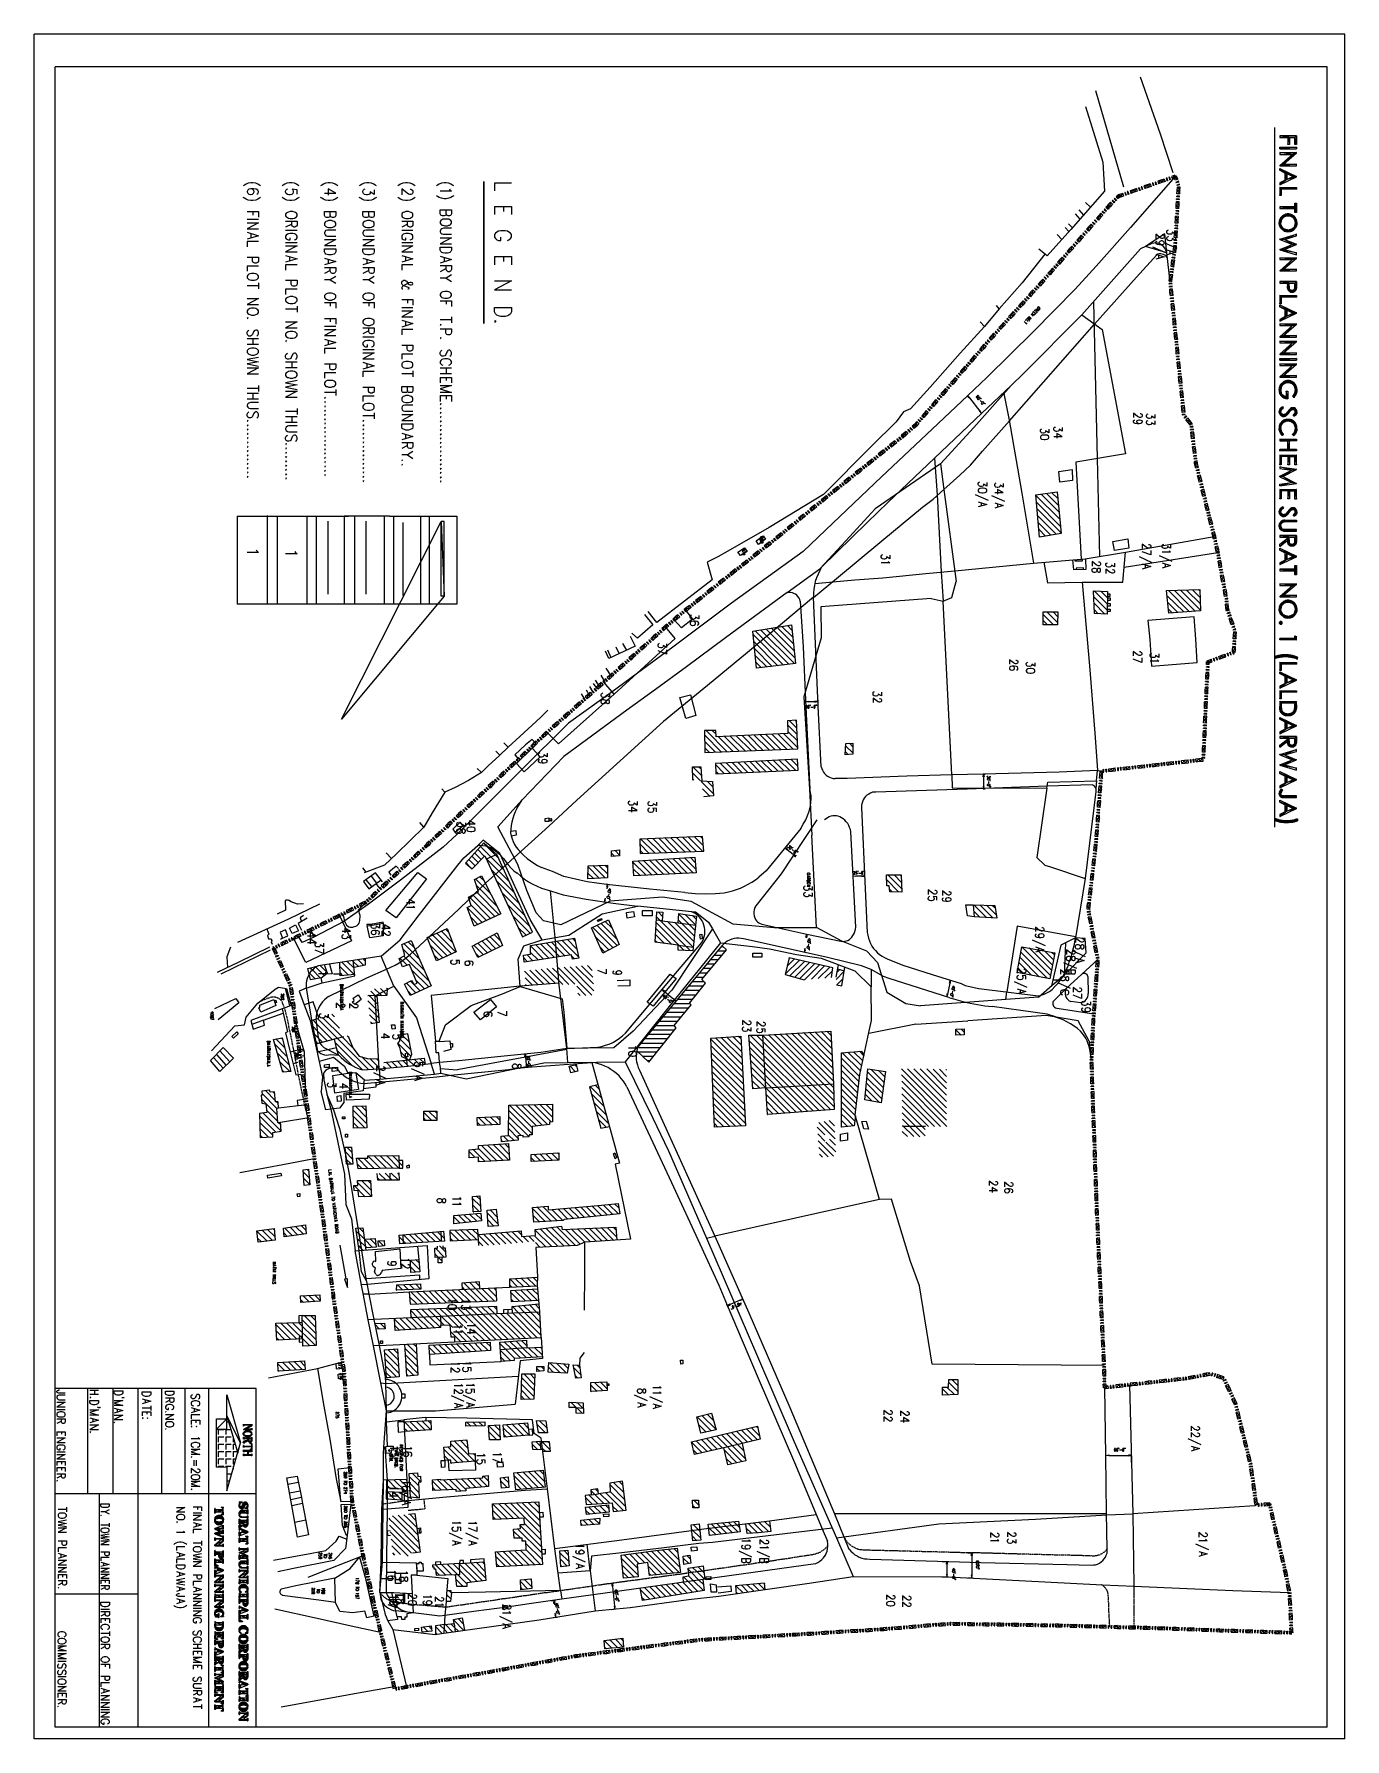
# Model space of a CAD drawing. Header units: metres. Extents: x 6 to 835, y 55 to 1134.
import ezdxf

# ---------------------------------------------------------------- set-up
doc = ezdxf.new("R2010")
doc.units = ezdxf.units.M

msp = doc.modelspace()

# ---------------------------------------------------------------- linework, layer by layer
at = {"color": 162}
for p, q in [((5.6, 54.8), (5.6, 1133.7)), ((835, 1133.7), (5.6, 1133.7)), ((835, 54.8), (835, 1133.7)), ((19, 62.3), (19, 1113.1)), ((823.7, 1113.1), (19, 1113.1)), ((823.7, 62.3), (823.7, 1113.1)), ((790.4, 1074.7), (790.4, 631.9)), ((140.4, 1016.5), (147.6, 1016.5)), ((144.1, 1021.4), (144.1, 1019.2)), ((297, 1024.7), (297, 1019.5)), ((297, 1024.7), (297, 1019.5)), ((297, 1024.7), (297, 1019.5)), ((297, 1024.7), (297, 1019.5)), ((302.6, 1024.7), (302.6, 1021.5)), ((302.6, 1024.7), (302.6, 1021.5)), ((302.6, 1024.7), (302.6, 1021.5)), ((142.8, 1007.5), (142.8, 1004.8)), ((168.6, 1013.5), (164.8, 1011.6)), ((164.8, 1009.7), (172, 1009.7)), ((241.9, 1013.5), (238.2, 1011.6)), ((238.2, 1009.7), (245.3, 1009.7)), ((164.8, 1001.8), (172, 1001.8)), ((167.3, 992.9), (167.3, 990.1)), ((238.2, 1001.8), (245.3, 1001.8)), ((240.6, 992.9), (240.6, 990.1)), ((297, 993), (297, 987.7)), ((297, 993), (297, 987.7)), ((297, 993), (297, 987.7)), ((297, 993), (297, 987.7)), ((302.6, 993), (302.6, 989.7)), ((302.6, 993), (302.6, 989.7)), ((302.6, 993), (302.6, 989.7)), ((302.6, 993), (302.6, 989.7)), ((193, 984.2), (189.3, 982.3)), ((191.7, 991.2), (191.7, 988.5)), ((217.5, 984.2), (213.7, 982.3)), ((216.1, 991.2), (216.1, 988.5)), ((266.4, 985.3), (262.6, 983.3)), ((265, 992.3), (265, 989.6)), ((147.6, 974.4), (140.4, 974.4)), ((147.6, 976.3), (147.6, 972.5)), ((193, 978.2), (189.3, 978.2)), ((217.5, 978.2), (213.7, 978.2)), ((266.4, 979.3), (262.6, 979.3)), ((172, 961.6), (172, 957.8)), ((193, 963.8), (193, 961.6)), ((217.5, 963.8), (217.5, 961.6)), ((238.2, 960.8), (245.3, 960.8)), ((241.9, 965.7), (241.9, 963.5)), ((266.4, 964.9), (266.4, 962.7)), ((172, 959.7), (164.8, 959.7)), ((193, 953.8), (193, 951.6)), ((240.6, 951.9), (240.6, 949.1)), ((269.7, 952.9), (262.6, 952.9)), ((269.7, 954.8), (269.7, 951)), ((633.4, 950.6), (632.1, 951.9)), ((633.7, 950.9), (633, 950.2)), ((634.1, 954), (633.5, 953.4)), ((634.8, 953.4), (634.4, 952.9)), ((638, 958.2), (637.4, 957.5)), ((639, 959.2), (638.4, 958.5)), ((638.7, 957.5), (638.4, 957.1)), ((640.3, 959.2), (639.3, 959.5)), ((639.7, 958.5), (639.3, 958.1)), ((140.4, 941), (147.6, 941)), ((144.1, 941), (144.1, 937.2)), ((189.3, 948.9), (196.5, 948.9)), ((191.7, 939.9), (191.7, 937.2)), ((217.5, 945.9), (213.7, 944)), ((213.7, 942.1), (220.9, 942.1)), ((147.6, 937.2), (140.4, 937.2)), ((213.7, 934.2), (220.9, 934.2)), ((164.8, 926.3), (172, 926.3)), ((172, 922.5), (164.8, 922.5)), ((168.6, 926.3), (168.6, 922.5)), ((216.1, 925.2), (216.1, 922.5)), ((245.3, 918.7), (238.2, 918.7)), ((245.3, 920.6), (245.3, 916.8)), ((262.6, 922.5), (269.7, 922.5)), ((269.7, 918.7), (262.6, 918.7)), ((266.4, 922.5), (266.4, 918.7)), ((147.6, 909.5), (140.4, 909.5)), ((140.4, 906.5), (147.6, 906.5)), ((144.1, 906.5), (144.1, 902.7)), ((147.6, 911.4), (147.6, 907.6)), ((196.5, 906.8), (189.3, 906.8)), ((196.5, 908.7), (196.5, 904.9)), ((262.6, 916.5), (262.6, 913)), ((266.4, 916.5), (266.4, 914.4)), ((147.6, 902.7), (140.4, 902.7)), ((172, 896.7), (172, 892.9)), ((262.6, 904.9), (262.6, 901.3)), ((266.4, 904.9), (266.4, 902.7)), ((597.4, 903.5), (604, 895.1)), ((604.2, 901.9), (605, 900.9)), ((172, 894.8), (164.8, 894.8)), ((164.8, 891.8), (172, 891.8)), ((172, 888), (164.8, 888)), ((168.6, 891.8), (168.6, 888)), ((220.9, 892.1), (213.7, 892.1)), ((220.9, 894), (220.9, 890.2)), ((240.6, 880.4), (240.6, 877.7)), ((241.9, 873.4), (238.2, 871.5)), ((241.9, 867.4), (238.2, 867.4)), ((134.2, 828.7), (204.5, 828.7)), ((134.2, 828.7), (134.2, 773)), ((153, 829.1), (153, 773.2)), ((159.4, 828.5), (159.4, 773.2)), ((178.2, 828.5), (178.2, 773.2)), ((184.1, 828.5), (184.1, 773.2)), ((230.4, 828.7), (201.9, 828.7)), ((201.9, 828.5), (201.9, 773.2)), ((208.3, 828.5), (208.3, 773.2)), ((227.1, 828.5), (227.1, 773.2)), ((230.4, 828.7), (273.2, 828.7)), ((233, 828.5), (233, 773.2)), ((250.2, 828.5), (250.2, 773.2)), ((255.6, 828.5), (255.6, 773.2)), ((273.2, 828.7), (273.2, 773)), ((273.2, 773), (134.2, 773)), ((501.5, 712.1), (501.5, 710.4)), ((493.6, 711.6), (493.6, 710.4)), ((495.4, 711.3), (499.7, 711.3)), ((497.1, 707.8), (498.3, 707.8)), ((605.8, 665.4), (607.3, 665.4)), ((606.4, 663.6), (606.4, 657.8)), ((609.5, 660.8), (609.5, 659.6)), ((606, 656.1), (607.3, 656.1)), ((481.3, 619.4), (480.2, 618.2)), ((482.1, 617.7), (485.9, 614.7)), ((485.3, 617.6), (486.2, 616.8)), ((487.7, 614.1), (486.7, 612.8)), ((369.4, 595.4), (367.7, 595.7)), ((368.2, 593.8), (368.1, 592.9)), ((495.7, 599.2), (494.7, 598.7)), ((494.7, 596.8), (494.7, 595.9)), ((495.4, 601.1), (495.4, 600.4)), ((495.7, 596.8), (495.7, 596.2)), ((523.9, 600.4), (523.9, 601.8)), ((529.3, 600.9), (525.6, 600.9)), ((527.3, 602.7), (528.6, 602.7)), ((531.1, 600.4), (531.1, 601.8)), ((367.5, 584.1), (365.8, 584.4)), ((367, 586), (367.1, 586.9)), ((369.2, 589.7), (369, 588.5)), ((494.3, 562.3), (494.2, 561.5)), ((493.3, 554.3), (493.4, 555.2)), ((495.5, 558), (495.4, 556.8)), ((199.3, 530.8), (201.2, 530.8)), ((201.2, 529.8), (199.3, 529.8)), ((199.9, 529), (199.9, 528.3)), ((200.3, 530.8), (200.3, 529.8)), ((402.1, 528.1), (403.5, 529.8)), ((585, 533.1), (583.5, 526.2)), ((200.3, 527.2), (199.3, 526.7)), ((199.3, 521.5), (201.2, 521.5)), ((201.2, 520.6), (199.3, 520.6)), ((199.9, 524.3), (199.9, 523.5)), ((199.9, 519.8), (199.9, 519)), ((200.3, 521.5), (200.3, 520.6)), ((238.4, 520.6), (237.5, 520.1)), ((238.1, 519.4), (238.1, 518.7)), ((404.4, 527.9), (410.4, 522.9)), ((406.4, 523), (407.3, 522.3)), ((410.9, 520.7), (412.4, 522.5)), ((586.7, 528.1), (586.4, 526.8)), ((199.9, 517), (199.9, 516.3)), ((239.3, 512.8), (237.5, 512.8)), ((237.5, 512), (239.3, 512)), ((239.3, 511), (237.5, 511)), ((238.1, 514.6), (238.1, 513.9)), ((238.1, 507.2), (238.1, 506.5)), ((238.4, 512), (238.4, 511)), ((239.3, 513.3), (239.3, 512.3)), ((237.5, 505.9), (239.3, 505.9)), ((239.3, 504.9), (237.5, 504.9)), ((237.5, 501.3), (237.5, 500.4)), ((238.1, 504.1), (238.1, 503.4)), ((238.4, 505.9), (238.4, 504.9)), ((238.4, 501.3), (238.4, 500.7)), ((315.5, 488.1), (317.2, 488.3)), ((316.5, 486.5), (317, 481.7)), ((204.9, 475.2), (206.7, 475.2)), ((205.9, 475.2), (205.9, 474.2)), ((316.5, 479.9), (318.2, 480)), ((318.4, 483.7), (318.5, 482.5)), ((206.7, 474.2), (204.9, 474.2)), ((205.9, 471.6), (204.9, 471.1)), ((204.9, 465.9), (206.7, 465.9)), ((206.7, 464.9), (204.9, 464.9)), ((205.5, 473.4), (205.5, 472.7)), ((205.5, 468.7), (205.5, 468)), ((205.5, 464.2), (205.5, 463.5)), ((205.9, 465.9), (205.9, 464.9)), ((205.5, 461.4), (205.5, 460.7)), ((192.6, 413.5), (192.7, 412.8)), ((193.8, 406.1), (192.9, 405.6)), ((193.3, 408), (193.4, 407.2)), ((193.8, 403.3), (193.9, 402.6)), ((194.1, 400.6), (194.2, 399.9)), ((195.7, 397.6), (193.9, 397.4)), ((195.7, 390.4), (194.8, 389.8)), ((195.1, 392.2), (195.2, 391.5)), ((195.5, 389.2), (195.6, 388.5)), ((195.7, 398.1), (195.8, 397.1)), ((195.2, 386.3), (197, 386.5)), ((197.2, 385.6), (195.3, 385.3)), ((195.4, 384.7), (197.2, 385)), ((197.4, 384), (195.5, 383.8)), ((196.9, 380), (196, 379.3)), ((196.1, 386.4), (196.3, 385.4)), ((196.2, 383.1), (196.3, 382.4)), ((196.3, 384.9), (196.5, 383.9)), ((196.9, 377.2), (197, 376.5)), ((203.1, 345.9), (199.3, 367.4)), ((444.7, 327.9), (443.9, 329.8)), ((452.4, 332.4), (446, 329.7)), ((449.8, 329.2), (448.7, 328.7)), ((454.5, 332), (453.6, 333.9)), ((146.2, 276.7), (19, 276.7)), ((39.5, 276.7), (39.5, 209.9)), ((41, 275.6), (46.3, 275.6)), ((46.3, 272.8), (41, 272.8)), ((43.8, 275.6), (43.8, 272.8)), ((55.4, 276.7), (55.4, 209.9)), ((71.3, 276.7), (71.3, 209.7)), ((86.2, 276.7), (86.2, 209.7)), ((101.1, 276.7), (101.1, 209.7)), ((116.1, 62.3), (116.1, 276.7)), ((146.2, 62.3), (146.2, 276.7)), ((20.1, 263.4), (25.4, 263.4)), ((58.1, 263.6), (58.1, 261.5)), ((79.4, 264.1), (74.1, 264.1)), ((74.1, 261.9), (74.1, 259.3)), ((75.9, 269.5), (75.9, 267.4)), ((76.9, 261.9), (76.9, 260.3)), ((79.4, 265.6), (79.4, 262.7)), ((91.5, 269.2), (88.7, 267.8)), ((106.9, 263.9), (106.9, 261.8)), ((127.6, 259.4), (134.5, 235.6)), ((22.9, 255.9), (20.1, 254.5)), ((20.1, 249.2), (20.1, 246.6)), ((22.9, 249.2), (22.9, 247.6)), ((42.8, 257.5), (42.8, 255.4)), ((105.1, 256.5), (105.1, 253.9)), ((107.9, 256.5), (107.9, 254.9)), ((121.1, 226.9), (121, 257.3)), ((121, 257.3), (127.6, 257.3)), ((121.1, 250.8), (127.6, 250.8)), ((122.2, 250.7), (122.2, 247.4)), ((122.2, 250.7), (125.7, 250.7)), ((126.9, 250.7), (126.9, 247.4)), ((126.9, 250.7), (130.1, 250.7)), ((127.6, 255.4), (128.7, 255.4)), ((122.2, 246.1), (122.2, 242.7)), ((122.2, 246.1), (125.7, 246.1)), ((122.2, 241.4), (122.2, 238)), ((122.2, 241.4), (125.7, 241.4)), ((126.9, 246.1), (126.9, 242.7)), ((126.9, 246.1), (130.3, 246.1)), ((126.9, 241.4), (126.9, 238)), ((126.9, 241.4), (130.3, 241.4)), ((131.6, 245.6), (131.6, 242.7)), ((131.6, 241.4), (131.6, 238)), ((131.6, 241.4), (132.8, 241.4)), ((233.8, 237.5), (235.6, 237.5)), ((234.8, 238.8), (234.8, 238.2)), ((237.9, 240.5), (237, 240)), ((237, 239.5), (237, 238.6)), ((237.9, 239.5), (237.9, 238.9)), ((692.4, 237.7), (693.6, 237.7)), ((20.1, 236.6), (25.4, 236.6)), ((20.1, 230.4), (20.1, 227.8)), ((22.9, 230.4), (22.9, 228.8)), ((106.6, 231.3), (106.6, 227.6)), ((108.1, 231.3), (108.1, 227.6)), ((121.1, 226.9), (127.6, 227)), ((122.2, 236.8), (122.2, 233.3)), ((122.2, 236.8), (125.7, 236.8)), ((122.2, 232.1), (122.2, 228.7)), ((122.2, 232.1), (125.7, 232.1)), ((122.2, 227.4), (122.2, 226.9)), ((122.2, 227.4), (125.7, 227.4)), ((126.9, 236.8), (126.9, 233.3)), ((126.9, 236.8), (130.3, 236.8)), ((126.9, 232.1), (126.9, 228.7)), ((126.9, 232.1), (130.3, 232.1)), ((126.9, 227.4), (126.9, 227)), ((126.9, 227.4), (130.3, 227.4)), ((131.6, 236.8), (131.6, 233.3)), ((131.6, 236.8), (134.2, 236.8)), ((131.6, 232.1), (131.6, 228.7)), ((131.6, 232.1), (133.5, 232.1)), ((131.6, 227.4), (131.6, 225.6)), ((131.6, 227.4), (132.1, 227.4)), ((232.5, 233.1), (230.6, 233.1)), ((232.5, 233.5), (232.5, 232.6)), ((234.8, 236.5), (233.8, 236)), ((233.8, 235.5), (233.8, 234.6)), ((234.8, 230.9), (233.8, 230.4)), ((234.8, 235.5), (234.8, 234.9)), ((237, 236.8), (237, 235.8)), ((237.9, 234.9), (237, 234.4)), ((237, 232.5), (237, 231.6)), ((237.9, 236.8), (237.9, 236.2)), ((237.9, 232.5), (237.9, 232)), ((237.9, 228.4), (237.9, 227.8)), ((683.8, 230.5), (683.8, 235.2)), ((685.5, 234.3), (698.2, 234.3)), ((700, 229.8), (700, 235.2)), ((20.1, 226.6), (20.1, 224)), ((22.9, 221.3), (20.1, 219.9)), ((22.9, 226.6), (22.9, 225)), ((127.6, 222.7), (130.3, 222.7)), ((127.6, 218.1), (129.4, 218.1)), ((237.9, 225), (237, 224.6)), ((146.2, 209.9), (19, 209.9)), ((46.9, 209.9), (46.9, 62.3)), ((71.3, 209.9), (71.3, 62.3)), ((127.6, 213.4), (128.1, 213.4)), ((26.1, 200), (20.8, 200)), ((26.1, 201.5), (26.1, 198.6)), ((50.6, 198.6), (47.8, 198.6)), ((106.3, 198), (111.6, 198)), ((109.1, 201.7), (109.1, 200.1)), ((53.1, 190.2), (47.8, 190.2)), ((53.1, 191.4), (53.1, 189)), ((108.1, 191.3), (108.1, 189.3)), ((111.6, 178.7), (106.3, 178.7)), ((111.6, 180.1), (111.6, 177.3)), ((596.3, 172.6), (599.8, 172.6)), ((22.5, 171.7), (22.5, 169.7)), ((49.6, 166.2), (49.6, 164.4)), ((97.6, 172.4), (97.6, 170.4)), ((580.1, 167.2), (584.1, 167.2)), ((583.2, 165.4), (583.2, 159.2)), ((598.9, 170.9), (598.9, 158.5)), ((20.8, 158.9), (20.8, 156.3)), ((23.6, 153.6), (20.8, 152.1)), ((23.6, 158.9), (23.6, 157.3)), ((47.8, 155.2), (47.8, 153)), ((50.6, 155.2), (50.6, 153.8)), ((97.6, 160.2), (97.6, 158.2)), ((369.4, 153.2), (372.3, 153.5)), ((371.6, 151.6), (372.9, 138.8)), ((580, 157.4), (584.1, 157.4)), ((587.3, 159.3), (587.3, 158)), ((596.3, 156.8), (599.8, 156.8)), ((71.6, 146.5), (19.4, 146.5)), ((50.6, 150.7), (47.8, 149.5)), ((97.6, 150.8), (97.6, 148.8)), ((97.6, 143.1), (97.6, 141)), ((108.1, 150.4), (108.1, 148.3)), ((333, 142.2), (335.5, 142.5)), ((334.8, 140.6), (334.9, 139.7)), ((374, 145.6), (374.1, 144.4)), ((47.9, 137), (53.3, 137)), ((50.7, 134), (47.9, 132.5)), ((47.9, 131.1), (47.9, 128.4)), ((50.7, 131.1), (50.7, 129.5)), ((106.3, 137.5), (111.6, 137.5)), ((334, 131.6), (336.5, 131.9)), ((335.5, 133.5), (335.4, 134.4)), ((336.5, 137.3), (336.7, 136.1)), ((371, 136.8), (373.9, 137.1)), ((53.3, 121.5), (47.9, 121.5)), ((53.3, 122.9), (53.3, 120.1)), ((50.7, 113.4), (47.9, 111.9)), ((106.3, 114.9), (111.6, 114.9)), ((111.6, 112.1), (106.3, 112.1)), ((106.3, 110.4), (106.3, 107.8)), ((109.1, 114.9), (109.1, 112.1)), ((109.1, 110.4), (109.1, 108.8)), ((20.6, 104.1), (25.9, 104.1)), ((50.7, 102.2), (50.7, 100.5)), ((106.3, 101.6), (106.3, 99)), ((109.1, 101.6), (109.1, 100.1)), ((20.6, 94.3), (25.9, 94.3)), ((20.6, 83.7), (20.6, 81)), ((23.4, 78.3), (20.6, 76.9)), ((23.4, 83.7), (23.4, 82)), ((49.7, 86.3), (49.7, 84.3)), ((109.1, 83.9), (106.3, 82.5)), ((108.1, 80.5), (108.1, 78.5)), ((111.6, 76.6), (111.6, 73.8)), ((47.9, 73.5), (53.3, 73.5)), ((111.6, 75.2), (106.3, 75.2)), ((835, 54.8), (5.6, 54.8)), ((823.7, 62.3), (19, 62.3))]:
    msp.add_line(p, q, dxfattribs=at)
at = {"color": 5}
for p, q in [((677.2, 1098), (694.9, 1037)), ((670.9, 1027.2), (674.1, 1024.2)), ((664.3, 1020), (667.3, 1016.6)), ((666.7, 1022.5), (669.6, 1019.2)), ((652.9, 1006.9), (655.9, 1003.8)), ((657.9, 1011.4), (660.3, 1008.7)), ((660, 1013.6), (662.6, 1011.2)), ((616.3, 959.9), (614.5, 961.9)), ((606.9, 948.7), (604.2, 951.7)), ((639.5, 841.8), (654.6, 826.8)), ((642.7, 842.5), (654.1, 831.1)), ((646.2, 843), (653.7, 835.4)), ((649.6, 843.5), (653.3, 839.8)), ((639.9, 837.5), (654.9, 822.4)), ((640.2, 833.2), (655.4, 818.1)), ((640.6, 828.9), (652.3, 817.2)), ((640.9, 824.7), (649, 816.6)), ((641.3, 820.4), (645.6, 816)), ((641.6, 816.1), (642.2, 815.5)), ((676.1, 777.6), (684.6, 769.2)), ((676.3, 781.4), (684.7, 773)), ((680.5, 781.2), (684.8, 776.9)), ((684.6, 781), (684.8, 780.8)), ((722.4, 778.5), (733, 768)), ((723.3, 781.5), (736.6, 768.2)), ((727.1, 781.7), (740.3, 768.5)), ((730.9, 781.8), (743.6, 769.1)), ((734.7, 781.9), (743.5, 773.2)), ((738.5, 782.1), (743.3, 777.2)), ((742.3, 782.2), (743.2, 781.3)), ((644.1, 766.5), (650.7, 759.8)), ((646.4, 768.1), (653.2, 761.4)), ((650.3, 768.1), (653.2, 765.2)), ((676.3, 773.5), (683.1, 766.7)), ((676.4, 769.5), (678.9, 766.9)), ((722.8, 774.2), (729.3, 767.7)), ((723.3, 769.8), (725.6, 767.4)), ((461.9, 756.1), (483.2, 734.9)), ((465.3, 756.7), (486.7, 735.3)), ((468.7, 757.2), (486.9, 739)), ((472.1, 757.8), (486.5, 743.4)), ((475.5, 758.3), (486, 747.8)), ((478.8, 758.9), (485.5, 752.2)), ((482.3, 759.4), (485.1, 756.6)), ((644.1, 762.6), (646.9, 759.8)), ((373.6, 746), (375.7, 741.6)), ((377.9, 748.1), (380.4, 743.8)), ((460.5, 753.7), (479.7, 734.4)), ((460.9, 749.3), (476.2, 734)), ((461.4, 744.9), (472.7, 733.6)), ((368.5, 744.1), (370.6, 739.2)), ((461.8, 740.5), (469.2, 733.2)), ((462.3, 736.2), (465.7, 732.8)), ((360.6, 724.8), (363.1, 720.9)), ((364.2, 728), (366.6, 724.1)), ((367.3, 732.5), (370.6, 727.6)), ((351.7, 716.3), (353.9, 712.8)), ((354.9, 718.7), (356.9, 715.4)), ((357.1, 720.9), (359.1, 717.3)), ((359.3, 722.8), (361.6, 719.6)), ((430.8, 693), (444.2, 679.6)), ((434.7, 693), (437.1, 690.7)), ((468.6, 690.5), (478.1, 681)), ((472.4, 690.7), (481.9, 681.2)), ((476.1, 690.9), (485.6, 681.4)), ((479.8, 691.1), (488.7, 682.2)), ((482.3, 696.5), (488.4, 690.4)), ((482.5, 692.4), (488.6, 686.4)), ((483.4, 699.3), (488.2, 694.5)), ((487.1, 699.6), (488.1, 698.5)), ((297.8, 679.9), (300.2, 677.3)), ((429.9, 690), (440.4, 679.4)), ((430, 686), (436.7, 679.2)), ((430, 682), (432.9, 679.1)), ((438.7, 689.1), (448, 679.8)), ((442.4, 689.2), (451.7, 679.9)), ((446.1, 689.4), (455.5, 680.1)), ((449.9, 689.6), (459.3, 680.3)), ((453.6, 689.8), (463, 680.4)), ((457.4, 690), (466.8, 680.6)), ((461.1, 690.2), (470.6, 680.7)), ((464.9, 690.4), (474.3, 680.9)), ((519.1, 683.2), (523.6, 678.9)), ((521.5, 684.9), (523.6, 682.7)), ((422.4, 670), (428, 664.4)), ((426.3, 670), (427.6, 668.7)), ((436.7, 671.4), (442.3, 665.8)), ((439.7, 672.3), (446, 666)), ((443.5, 672.5), (449.8, 666.2)), ((447.2, 672.7), (453.5, 666.4)), ((450.9, 672.9), (457.3, 666.5)), ((454.7, 673.1), (461.1, 666.7)), ((458.4, 673.3), (464.8, 666.9)), ((462.1, 673.5), (468.6, 667.1)), ((465.9, 673.7), (472.3, 667.2)), ((469.6, 673.8), (476.1, 667.4)), ((473.4, 674), (479.8, 667.6)), ((477.1, 674.2), (483.5, 667.8)), ((480.8, 674.4), (487.3, 667.9)), ((484.6, 674.6), (488.8, 670.4)), ((488.3, 674.8), (488.6, 674.5)), ((518.9, 679.6), (520.6, 677.8)), ((422.3, 666.2), (427.3, 661.1)), ((422.4, 662.2), (423, 661.5)), ((427.7, 660.8), (435.4, 653)), ((431.5, 660.9), (435.1, 657.3)), ((436.9, 667.2), (438.5, 665.7)), ((428.6, 656), (433.2, 651.4)), ((429.4, 651.2), (429.5, 651.1)), ((331.3, 637.1), (332.5, 637.1)), ((332.5, 635.8), (331.3, 635.9)), ((423.4, 625.8), (429, 620.2)), ((427.2, 625.9), (428.7, 624.4)), ((228.3, 615.5), (231.7, 611.9)), ((284.3, 615.6), (288.5, 611.4)), ((286.3, 617.6), (290.4, 613.4)), ((288.1, 619.7), (302.9, 604.9)), ((290, 621.7), (299.6, 612.1)), ((371, 615.4), (372.9, 613.4)), ((373.2, 617.1), (376.1, 614.2)), ((389, 621), (394.5, 615.4)), ((389.1, 617), (390.7, 615.3)), ((389.6, 624.3), (398.3, 615.6)), ((393.3, 624.4), (402.1, 615.7)), ((397.1, 624.6), (405.8, 615.8)), ((400.9, 624.8), (409.6, 616)), ((404.6, 625), (413.4, 616.1)), ((408.4, 625.1), (417.3, 616.3)), ((412.1, 625.3), (421, 616.4)), ((415.9, 625.4), (424.8, 616.5)), ((419.7, 625.6), (428.6, 616.6)), ((213.5, 606), (215.6, 603.3)), ((278.8, 609.4), (281.9, 606.2)), ((280.6, 611.4), (284.7, 607.4)), ((282.5, 613.5), (286.6, 609.4)), ((291.3, 612.5), (306.1, 597.7)), ((298.5, 614.6), (291.7, 611.6)), ((294.8, 605.1), (309.4, 590.5)), ((356.1, 606.7), (363.2, 599.5)), ((359.1, 607.6), (367, 599.7)), ((363, 607.6), (368.4, 602.2)), ((366.8, 607.7), (368.4, 606.2)), ((384.5, 609.7), (392.8, 601.4)), ((384.7, 605.5), (389.1, 601.2)), ((387.6, 610.5), (396.6, 601.5)), ((391.3, 610.7), (400.3, 601.7)), ((395, 611), (404, 601.9)), ((398.7, 611.2), (407.8, 602.1)), ((402.4, 611.4), (411.5, 602.3)), ((406.1, 611.7), (415.3, 602.5)), ((409.8, 611.9), (419, 602.6)), ((413.5, 612.1), (422.8, 602.8)), ((417.2, 612.4), (424.3, 605.3)), ((420.9, 612.6), (423.9, 609.5)), ((215.6, 598.6), (219.1, 594.2)), ((218.8, 600.9), (222.2, 596.3)), ((221.9, 596.1), (223.8, 593.6)), ((298.2, 597.8), (312.7, 583.3)), ((356, 602.8), (359.5, 599.3)), ((385, 601.3), (385.3, 601)), ((545.1, 598.4), (552.6, 590.9)), ((545.7, 601.6), (554.7, 592.8)), ((549.7, 601.6), (554.5, 596.8)), ((553.6, 601.6), (554.3, 600.9)), ((215.5, 584.2), (210.7, 579.2)), ((301.6, 590.4), (316, 576.1)), ((305, 583.1), (319.2, 568.9)), ((546.9, 592.7), (548.6, 590.9)), ((599.7, 582.6), (600.4, 575)), ((600.1, 582.6), (608.1, 574.6)), ((202.4, 571.5), (201.2, 577)), ((308.5, 575.7), (319.5, 564.7)), ((367, 572.2), (371.3, 567.9)), ((403, 572.6), (399.3, 572.9)), ((399.4, 575.1), (421, 553.5)), ((400.4, 578.2), (403.2, 575.2)), ((406.4, 572.1), (422.6, 555.8)), ((413.2, 573.1), (423.4, 562.9)), ((413.6, 576.7), (423.8, 566.5)), ((417.6, 576.6), (424.2, 570)), ((422.1, 575.9), (424.6, 573.6)), ((600.1, 578.7), (604, 574.9)), ((604.1, 582.5), (612.3, 574.4)), ((608.1, 582.4), (614.5, 576.1)), ((612.1, 582.3), (613.8, 580.8)), ((162.8, 561.6), (161.5, 560.8)), ((255.1, 562.3), (267, 550.4)), ((257.9, 563.5), (269.7, 551.7)), ((260.5, 564.7), (272.3, 552.9)), ((263.3, 566), (270.4, 558.8)), ((266, 567.2), (267.9, 565.3)), ((291.6, 561.2), (297.8, 554.9)), ((294.2, 562.5), (300.5, 556.2)), ((296.7, 563.9), (300.7, 559.9)), ((311.9, 568.4), (316.9, 563.4)), ((346.4, 561.3), (347.8, 559.9)), ((358.9, 568.5), (371.9, 555.5)), ((360.5, 562.9), (369.3, 554.2)), ((361.6, 569.8), (374.5, 556.9)), ((364.3, 571), (374.4, 560.9)), ((398.8, 563.9), (404.5, 558.3)), ((399, 567.7), (409.1, 557.6)), ((399.2, 571.4), (416.9, 553.8)), ((411, 571.4), (423, 559.4)), ((413.1, 571.2), (424.2, 569.9)), ((124, 539.1), (155.3, 554.2)), ((239, 554.8), (252.4, 541.4)), ((239.6, 550.3), (255.5, 534.4)), ((239.7, 558.1), (249.4, 548.4)), ((242.4, 559.2), (246.3, 555.4)), ((256.3, 557.1), (264.3, 549.1)), ((258.9, 550.7), (261.7, 547.9)), ((283.8, 557.1), (289.9, 551.1)), ((285, 552.1), (287.3, 549.8)), ((286.4, 558.5), (292.5, 552.4)), ((289, 559.9), (295.2, 553.6)), ((317.3, 551.2), (321.2, 547.2)), ((319.7, 556.7), (328, 548.3)), ((319.8, 552.6), (324.7, 547.7)), ((322.8, 557.5), (331.5, 548.8)), ((326.1, 558), (334.9, 549.3)), ((329.6, 558.6), (338.3, 549.8)), ((332.9, 559.1), (341.7, 550.3)), ((336.3, 559.7), (345.1, 550.9)), ((339.7, 560.2), (350.1, 549.8)), ((343.1, 560.8), (348.9, 554.9)), ((363.8, 555.8), (366.8, 552.8)), ((398.6, 560.2), (399.9, 558.9)), ((413.1, 557.1), (422.6, 555.9)), ((435.7, 550.8), (440.9, 550.8)), ((438, 553.6), (443.2, 553.6)), ((440.3, 556.4), (441.5, 556.4)), ((629.9, 552.8), (646.5, 536.2)), ((630.5, 556.1), (648.7, 538)), ((635.2, 555.4), (649.3, 541.3)), ((640.1, 554.4), (650, 544.6)), ((645, 553.5), (650.6, 547.9)), ((649.8, 552.6), (651.2, 551.2)), ((186.7, 544.3), (190.9, 540.1)), ((199.1, 543.7), (204.6, 538.1)), ((199.3, 539.6), (201, 537.8)), ((200.4, 546.3), (208.2, 538.5)), ((203.8, 546.8), (208.1, 542.5)), ((210.6, 547.9), (214.1, 544.4)), ((214, 548.4), (215.1, 547.4)), ((237, 549), (241.6, 544.4)), ((244.5, 541.5), (255.3, 530.7)), ((315.5, 549.1), (317.8, 546.7)), ((316, 540.8), (324.6, 532.1)), ((319.3, 541.3), (328.2, 532.4)), ((322.9, 541.6), (331.9, 532.6)), ((326.5, 542), (335.6, 532.9)), ((333.7, 542.6), (337.4, 539)), ((337.4, 542.9), (347.8, 532.5)), ((341.1, 543.2), (358.6, 525.6)), ((344.7, 543.4), (359.8, 528.2)), ((345.9, 550.1), (347.5, 548.6)), ((348.4, 543.7), (359.5, 532.6)), ((352, 544), (359.1, 536.9)), ((355.7, 544.2), (358.8, 541.1)), ((426.5, 539.7), (431.7, 539.7)), ((428.8, 542.5), (434, 542.5)), ((431.2, 545.3), (436.3, 545.3)), ((433.4, 548.1), (438.6, 548.1)), ((480.8, 538.7), (489.8, 547.6)), ((482.1, 543.8), (486.6, 548.3)), ((483.3, 548.9), (483.4, 549.1)), ((483.8, 537.7), (493, 546.8)), ((486.9, 536.8), (496.2, 546.1)), ((490, 536), (499.4, 545.4)), ((493.1, 535.2), (502.6, 544.7)), ((497.5, 535.6), (505.8, 544)), ((501.7, 536), (509, 543.2)), ((506, 536.3), (510.9, 541.1)), ((513, 536.9), (514.5, 544.8)), ((513.1, 535.5), (518, 540.5)), ((513.6, 539.9), (515.4, 541.8)), ((514, 542.2), (518.1, 540.9)), ((628.1, 542.8), (631.9, 539.1)), ((628.7, 546.1), (636.7, 538.1)), ((629.3, 549.5), (641.6, 537.2)), ((164.5, 529.9), (167.3, 518.7)), ((187.3, 536.4), (191.1, 539.4)), ((241.2, 533.1), (247.1, 527)), ((243.8, 534.3), (245.7, 532.4)), ((245.9, 532.2), (249.9, 528.2)), ((247.3, 534.8), (252.6, 529.5)), ((316.3, 536.5), (320.9, 531.9)), ((316.5, 532.2), (317.2, 531.6)), ((337.4, 539), (344, 532.3)), ((349.1, 531.2), (354.8, 525.4)), ((419.7, 531.4), (429, 531.4)), ((422, 534.1), (429.4, 534.1)), ((424.2, 536.9), (429.4, 536.9)), ((513.5, 532.1), (517.3, 535.9)), ((149, 521.8), (148.8, 521.6)), ((149.7, 522), (149.3, 521.8)), ((150.3, 522.2), (149.9, 522.1)), ((150.9, 522.5), (150.5, 522.3)), ((151.6, 522.7), (151.1, 522.5)), ((152.1, 523), (151.8, 522.8)), ((152.8, 523.2), (152.4, 523)), ((153.4, 523.4), (153, 523.3)), ((154, 523.7), (153.6, 523.5)), ((155.3, 524.1), (154.9, 524)), ((156.6, 524.3), (156.1, 524.2)), ((157.9, 524.2), (157.5, 524.3)), ((159.3, 523.9), (158.8, 524.1)), ((160.5, 523.4), (160, 523.6)), ((161.5, 522.6), (161.2, 522.9)), ((162.4, 521.6), (162.1, 522)), ((162.9, 520.4), (162.8, 520.9)), ((163.1, 519.8), (163, 520.2)), ((163.4, 519.2), (163.3, 519.6)), ((163.6, 518.5), (163.4, 519)), ((163.8, 517.9), (163.6, 518.3)), ((217.2, 525.6), (217.8, 525)), ((218.7, 528), (221.6, 525.1)), ((242.1, 528.2), (244.5, 525.8)), ((349.6, 526.8), (351.1, 525.3)), ((410.5, 520.2), (420.5, 520.2)), ((412.8, 523), (422.5, 523)), ((415.1, 525.8), (424.7, 525.8)), ((417.4, 528.6), (426.8, 528.6)), ((150.7, 509.6), (143.5, 506.9)), ((163.9, 517.4), (163.8, 517.6)), ((163.9, 517.4), (164, 517.1)), ((164.1, 516.8), (164.2, 516.4)), ((164.3, 516.2), (164.4, 515.7)), ((164.5, 515.5), (164.5, 515.1)), ((164.6, 514.9), (164.7, 514.5)), ((164.8, 514.3), (164.9, 513.8)), ((165, 513.6), (165.1, 513.2)), ((165.2, 512.9), (165.3, 512.6)), ((165.3, 512.3), (165.4, 511.9)), ((165.5, 511.7), (165.6, 511.2)), ((165.6, 511), (165.7, 510.6)), ((165.7, 510.3), (165.9, 509.9)), ((165.9, 509.7), (166, 509.3)), ((166, 509.1), (166.1, 508.6)), ((166.2, 508.4), (166.2, 508)), ((166.3, 507.7), (166.4, 507.3)), ((166.4, 507.1), (166.5, 506.7)), ((181.9, 509.8), (184.4, 507.4)), ((185.5, 498.5), (184, 510.5)), ((184.9, 510.8), (186.5, 509.2)), ((188.1, 511.4), (200.7, 498.9)), ((191.1, 512.4), (198.8, 504.7)), ((194, 513.4), (195.8, 511.7)), ((218.4, 508.7), (219.6, 507.5)), ((401.2, 509.1), (412.9, 509.1)), ((403.5, 511.9), (415.2, 511.9)), ((405.9, 514.7), (417.4, 514.7)), ((408.2, 517.4), (419.7, 517.4)), ((158.6, 497.8), (164.1, 492.3)), ((161.9, 498.5), (162.7, 497.6)), ((166.6, 506.4), (166.6, 506)), ((166.7, 505.8), (166.7, 505.3)), ((166.8, 505.1), (166.9, 504.7)), ((166.9, 504.5), (167.1, 504)), ((167.1, 503.8), (167.2, 503.4)), ((167.2, 503.2), (167.3, 502.7)), ((167.4, 502.5), (167.4, 502.1)), ((167.5, 501.8), (167.6, 501.4)), ((167.6, 501.2), (167.7, 500.7)), ((167.8, 500.6), (167.8, 500.1)), ((167.9, 499.9), (168, 499.4)), ((168, 499.2), (168.1, 498.8)), ((168.1, 498.6), (168.2, 498.1)), ((168.3, 497.9), (168.4, 497.4)), ((168.4, 497.3), (168.5, 496.8)), ((168.5, 496.6), (168.6, 496.2)), ((181.9, 505.9), (185, 502.8)), ((201.3, 499.1), (183.6, 494.6)), ((197, 492.2), (195.8, 497.7)), ((200.7, 498.9), (207.3, 492.2)), ((203.7, 499.8), (204.7, 498.8)), ((236.9, 498), (244.3, 490.7)), ((238.4, 500.5), (243.3, 495.5)), ((241.9, 500.9), (242.4, 500.4)), ((391.9, 498), (406.5, 498)), ((394.2, 500.8), (408.7, 500.8)), ((396.6, 503.6), (410.9, 503.6)), ((398.9, 506.3), (410.7, 506.3)), ((433.8, 497.6), (454, 477.3)), ((436.7, 498.5), (453.8, 481.5)), ((440.4, 498.8), (453.6, 485.6)), ((444, 499), (453.3, 489.8)), ((447.7, 499.3), (453.1, 493.9)), ((451.4, 499.5), (452.9, 498.1)), ((458.1, 496.7), (502.5, 452.4)), ((458.7, 500.2), (506.2, 452.7)), ((462.6, 500.2), (509.8, 452.9)), ((466.5, 500.2), (511.8, 454.8)), ((468.5, 466.8), (466.7, 500.2)), ((470.2, 500.4), (511.7, 458.9)), ((474, 500.6), (511.6, 462.9)), ((477.6, 500.9), (511.5, 467)), ((481.3, 501.1), (511.4, 471)), ((485, 501.3), (511.2, 475.2)), ((488.7, 501.5), (511, 479.3)), ((492.4, 501.8), (510.8, 483.4)), ((496.1, 502), (510.6, 487.5)), ((499.8, 502.2), (510.4, 491.7)), ((503.5, 502.5), (510.2, 495.8)), ((507.2, 502.7), (510, 499.9)), ((588.8, 503.6), (592.1, 500.3)), ((592.2, 504.1), (594.1, 502.2)), ((119.1, 486), (125.2, 479.3)), ((121, 488), (127.1, 481.1)), ((123.2, 490.3), (129.5, 483.4)), ((153.2, 495), (155, 495)), ((155, 494), (153.2, 494)), ((154.2, 491.4), (153.2, 490.9)), ((153.2, 485.8), (155, 485.8)), ((153.8, 493.3), (153.8, 492.6)), ((153.8, 488.5), (153.8, 487.8)), ((154.2, 495), (154.2, 494)), ((154.2, 485.8), (154.2, 484.7)), ((158.1, 494.3), (165.4, 487)), ((159.6, 488.9), (166.8, 481.7)), ((171.6, 490.5), (167.7, 489.4)), ((168.6, 495.9), (168.8, 495.5)), ((168.8, 495.3), (168.9, 494.8)), ((169, 494.7), (169, 494.2)), ((169.1, 494), (169.2, 493.6)), ((169.2, 493.3), (169.3, 492.9)), ((169.3, 492.7), (169.4, 492.2)), ((169.5, 492), (169.5, 491.6)), ((169.7, 490.7), (169.8, 490.3)), ((169.9, 490.1), (169.9, 489.6)), ((170, 489.4), (170, 488.9)), ((170.1, 488.7), (170.2, 488.3)), ((170.2, 488.1), (170.3, 487.7)), ((170.4, 487.4), (170.4, 487)), ((170.5, 486.8), (170.6, 486.3)), ((170.6, 486.1), (170.7, 485.7)), ((173.3, 490.9), (176, 491.4)), ((173.4, 489.8), (176.3, 490.4)), ((176.6, 487.2), (173.9, 486.8)), ((183.8, 496.1), (185, 494.9)), ((198.3, 487.5), (189.2, 492.1)), ((196.3, 495.4), (213.5, 478.3)), ((197.5, 490.3), (207.1, 480.7)), ((213, 486.5), (220.9, 478.6)), ((235.8, 495.2), (244.2, 486.8)), ((237.5, 489.6), (242.4, 484.6)), ((387.5, 489.7), (399.7, 489.7)), ((387.6, 492.5), (402, 492.5)), ((389.7, 495.2), (404.2, 495.2)), ((390.5, 486.9), (397.5, 486.9)), ((434, 493.4), (454.2, 473.2)), ((434.1, 489.3), (454.5, 469.1)), ((458.5, 492.5), (498.8, 452.1)), ((458.8, 488.3), (495.2, 451.9)), ((516.5, 485.6), (527.9, 474.1)), ((516.9, 489.1), (528.6, 477.4)), ((520.5, 489.4), (529.3, 480.7)), ((524.1, 489.7), (530, 483.9)), ((527.8, 490), (530.7, 487.1)), ((155, 484.7), (153.2, 484.7)), ((153.8, 484), (153.8, 483.3)), ((153.8, 481.3), (153.8, 480.6)), ((161.2, 483.3), (167.4, 477.2)), ((162.7, 477.9), (163.9, 476.7)), ((172.6, 483), (169.5, 482.1)), ((170.7, 485.4), (170.8, 485)), ((170.9, 484.8), (170.9, 484.4)), ((171, 484.1), (171.1, 483.7)), ((171.1, 483.5), (171.2, 483)), ((171.3, 482.8), (171.3, 482.4)), ((171.4, 482.1), (171.4, 481.8)), ((171.5, 481.5), (171.6, 481.1)), ((171.6, 480.9), (171.7, 480.4)), ((171.8, 480.2), (171.8, 479.8)), ((171.9, 479.5), (172, 479.1)), ((172, 478.9), (172.1, 478.5)), ((172.1, 478.2), (172.2, 477.8)), ((172.3, 477.6), (172.3, 477.1)), ((172.4, 476.9), (172.5, 476.5)), ((172.5, 476.2), (172.6, 475.9)), ((172.6, 475.6), (172.7, 475.2)), ((172.8, 475), (172.8, 474.5)), ((218.1, 485.4), (224, 479.5)), ((222.2, 485.3), (223.8, 483.7)), ((227.2, 480.2), (228.2, 479.2)), ((228.3, 483.1), (231.8, 479.5)), ((231.8, 483.5), (235.4, 479.9)), ((235.4, 483.9), (239, 480.2)), ((241.3, 484.5), (241.7, 480.4)), ((242.4, 484.6), (246.1, 480.9)), ((246, 485), (249.6, 481.4)), ((249.5, 485.4), (253, 482)), ((344.6, 480.7), (348.2, 477.1)), ((347.8, 481.4), (349.1, 480.1)), ((393.6, 484.1), (395.3, 484.1)), ((434.3, 485.3), (454.7, 464.9)), ((434.5, 481.1), (454.8, 460.7)), ((434.7, 477), (455.1, 456.6)), ((459, 484), (491.5, 451.6)), ((459.4, 479.9), (487.9, 451.3)), ((516.4, 481.6), (527.6, 470.6)), ((516.4, 477.8), (527.1, 467)), ((533, 476.9), (542.9, 467)), ((535.3, 478.5), (543.3, 470.5)), ((539.9, 477.8), (543.8, 473.9)), ((554.5, 479), (583, 450.4)), ((554.5, 475), (583, 446.5)), ((558.3, 479), (583, 454.3)), ((562.3, 479), (583, 458.3)), ((566.3, 478.8), (583, 462.3)), ((570.4, 478.8), (583, 466.2)), ((574.4, 478.7), (583, 470.1)), ((578.4, 478.6), (583, 474.1)), ((582.4, 478.5), (582.9, 478)), ((152, 465.1), (158.4, 458.7)), ((156.7, 464.3), (157.9, 463.1)), ((172.9, 474.3), (173, 473.9)), ((173, 473.6), (173.1, 473.2)), ((173.2, 473), (173.3, 472.6)), ((173.3, 472.4), (173.4, 471.9)), ((173.4, 471.7), (173.5, 471.2)), ((173.5, 471), (173.7, 470.6)), ((173.7, 470.4), (173.8, 469.9)), ((173.9, 469.7), (173.9, 469.3)), ((174, 469.1), (174, 468.6)), ((174.1, 468.4), (174.2, 468)), ((174.2, 467.7), (174.4, 467.3)), ((174.4, 467.1), (174.5, 466.6)), ((174.5, 466.5), (174.6, 466)), ((174.7, 465.8), (174.7, 465.4)), ((174.8, 465.1), (174.9, 464.7)), ((174.9, 464.5), (175, 464)), ((357.7, 467.6), (364.6, 460.6)), ((360.8, 468.4), (363.1, 466.1)), ((434.8, 472.9), (455.3, 452.4)), ((435, 468.8), (455.5, 448.3)), ((435.2, 464.7), (455.7, 444.2)), ((460, 471.3), (464.7, 466.6)), ((460.2, 467.2), (461, 466.4)), ((468.5, 466.8), (511.4, 469.5)), ((516.4, 473.8), (526.7, 463.5)), ((516.4, 469.9), (526.3, 460)), ((516.4, 466), (525.9, 456.5)), ((531.9, 466.2), (540.6, 457.5)), ((532.2, 469.8), (542, 460)), ((532.6, 473.3), (542.4, 463.5)), ((554.6, 471), (583.1, 442.5)), ((554.7, 467), (579.2, 442.4)), ((149.6, 459.6), (159.2, 450)), ((149.9, 463.3), (159.3, 453.8)), ((159, 458.1), (160.1, 457)), ((178.2, 456.2), (160.3, 453.9)), ((175.1, 463.9), (175.1, 463.4)), ((175.2, 463.2), (175.3, 462.7)), ((175.3, 462.5), (175.4, 462.1)), ((175.4, 461.9), (175.6, 461.4)), ((175.6, 461.2), (175.7, 460.7)), ((175.8, 460.6), (175.8, 460.1)), ((175.9, 459.9), (176, 459.5)), ((176, 459.2), (176.1, 458.8)), ((176.1, 458.6), (176.2, 458.1)), ((176.3, 457.9), (176.4, 457.5)), ((176.4, 457.2), (176.5, 456.9)), ((176.5, 456.6), (176.6, 456.2)), ((176.7, 456), (176.8, 455.5)), ((176.8, 455.3), (177, 454.9)), ((177, 454.6), (177.1, 454.3)), ((177.2, 454), (177.3, 453.6)), ((177.3, 453.4), (177.4, 452.9)), ((209, 455.2), (215.8, 448.4)), ((212.8, 455.3), (215.6, 452.5)), ((306.4, 456), (320.7, 441.8)), ((310.3, 456.1), (323.6, 442.8)), ((314.1, 456.2), (327.1, 443.2)), ((318, 456.2), (330.7, 443.5)), ((321.9, 456.3), (332.8, 445.3)), ((325.7, 456.4), (333.6, 448.4)), ((329.6, 456.4), (333.7, 452.3)), ((333.4, 456.5), (333.7, 456.2)), ((358.3, 463.1), (366.1, 455.2)), ((359.8, 457.6), (367.6, 449.8)), ((435.4, 460.6), (453.2, 442.8)), ((435.6, 456.5), (449.4, 442.6)), ((468.7, 462.6), (480.6, 450.8)), ((469, 458.4), (476.9, 450.5)), ((469.3, 454.2), (473.3, 450.2)), ((516.4, 462.1), (525.5, 453)), ((516.4, 458.1), (525.1, 449.4)), ((531.6, 462.6), (535.8, 458.4)), ((554.7, 463), (575.4, 442.4)), ((554.8, 459), (571.5, 442.3)), ((554.9, 455), (569.5, 440.4)), ((148.3, 449.2), (158.6, 438.9)), ((148.3, 445.2), (156.6, 436.9)), ((150.5, 450.8), (161.9, 439.5)), ((152.6, 452.7), (159.6, 445.7)), ((160.3, 445), (161.7, 443.7)), ((161.5, 445.2), (179.4, 448)), ((177.5, 452.7), (177.6, 452.3)), ((177.7, 452.1), (177.7, 451.7)), ((177.8, 451.4), (177.9, 451)), ((178, 450.8), (178, 450.3)), ((178.1, 450.1), (178.2, 449.7)), ((178.3, 449.5), (178.4, 449.1)), ((178.4, 448.8), (178.6, 448.4)), ((178.6, 448.2), (178.7, 447.9)), ((207.6, 452.7), (216, 444.3)), ((207.7, 448.7), (214.8, 441.6)), ((207.8, 444.7), (210.9, 441.5)), ((252.2, 451.3), (257.2, 446.3)), ((252.2, 447.4), (253.2, 446.3)), ((255.2, 452.2), (260.5, 447)), ((259.1, 452.2), (260.5, 450.8)), ((286.1, 444.9), (287.8, 443.2)), ((286.8, 448), (291.6, 443.3)), ((290.6, 448.2), (295.4, 443.5)), ((294.3, 448.4), (299.2, 443.6)), ((298.1, 448.6), (300.3, 446.4)), ((305.9, 444.7), (313.9, 436.7)), ((306, 448.6), (318.6, 436)), ((306.1, 452.5), (320.7, 437.8)), ((361.2, 452.2), (369.1, 444.4)), ((362.8, 446.8), (367.6, 441.9)), ((435.8, 452.4), (445.8, 442.4)), ((435.9, 448.2), (442, 442.2)), ((436.1, 444.2), (438.3, 441.9)), ((469.5, 450), (469.6, 449.9)), ((502.1, 444.9), (512.4, 434.6)), ((505.4, 445.6), (512.2, 438.8)), ((508.7, 446.2), (512.1, 442.8)), ((516.4, 446.3), (520.3, 442.5)), ((516.4, 442.4), (516.8, 442)), ((554.9, 451), (569.4, 436.5)), ((555, 447), (566.1, 435.9)), ((555, 443.1), (562.2, 436)), ((569.7, 442.3), (555, 442.5)), ((148.5, 441.2), (153.8, 435.8)), ((148.5, 437.1), (150, 435.6)), ((301.4, 433.6), (302.3, 432.7)), ((302.5, 436.4), (305.7, 433.1)), ((305.8, 437), (309.3, 433.5)), ((305.9, 440.9), (311.7, 435)), ((315, 435.7), (315, 435.7)), ((364.3, 441.4), (364.3, 441.4)), ((501.1, 442), (506, 437.1)), ((501.5, 437.7), (506, 433.1)), ((501.8, 433.4), (511.5, 423.7)), ((506.6, 432.5), (512.8, 426.4)), ((508.8, 434.3), (512.6, 430.5)), ((554.9, 439.3), (558.2, 436)), ((202.6, 426.3), (206.9, 421.9)), ((202.9, 422), (206.4, 418.6)), ((203.4, 429.4), (206.6, 426.1)), ((210.4, 422.4), (217, 415.7)), ((214.3, 422.4), (220.9, 415.8)), ((216.8, 423.8), (224.8, 415.9)), ((220.7, 423.9), (228.6, 416)), ((224.6, 423.9), (232.5, 416)), ((228.5, 424), (236.3, 416.1)), ((232.4, 424), (238.9, 417.4)), ((236.3, 424), (236.4, 423.9)), ((280.8, 426.6), (284.5, 423)), ((283.5, 427.9), (291.1, 420.3)), ((286.9, 428.4), (294.8, 420.5)), ((288.8, 430.4), (298.4, 420.7)), ((292.5, 430.6), (302.2, 421)), ((296.2, 430.9), (305.9, 421.2)), ((299.8, 431.2), (306.3, 424.7)), ((303.5, 431.4), (306, 428.9)), ((320.2, 422.6), (322.4, 420.3)), ((321.9, 424.8), (326.2, 420.5)), ((325.6, 425.1), (329.9, 420.7)), ((329.3, 425.2), (333.7, 420.9)), ((333.1, 425.4), (337.4, 421.1)), ((336.7, 425.7), (337.6, 424.8)), ((502.2, 429.1), (508, 423.3)), ((502.6, 424.8), (504.4, 423)), ((175.9, 413.7), (179.7, 409.9)), ((178.4, 415.1), (179.4, 414.1)), ((210.2, 418.6), (213.2, 415.7)), ((224, 412.7), (228.3, 408.4)), ((227.8, 412.8), (230.8, 409.9)), ((230.7, 412.9), (230.8, 408.5)), ((231.6, 412.9), (236.1, 408.5)), ((235.5, 413), (236.5, 412)), ((286.8, 420.6), (287.3, 420.1)), ((176.3, 409.4), (180, 405.7)), ((208.1, 405), (215.2, 397.9)), ((210.4, 406.7), (219.1, 398)), ((212.8, 408.2), (218.8, 402.2)), ((216.7, 408.3), (218.6, 406.4)), ((223.1, 409.8), (224.4, 408.4)), ((230.8, 409.9), (232.1, 408.5)), ((210.9, 398.3), (211.3, 397.9)), ((283.1, 396.8), (288, 391.9)), ((283.3, 392.7), (287.3, 388.7)), ((283.5, 388.5), (283.8, 388.4)), ((285.5, 398.4), (287.8, 396.1)), ((294.2, 389.7), (298.5, 385.3)), ((297.7, 390.1), (298, 389.8)), ((321.2, 390.2), (329, 382.3)), ((323.8, 391.5), (332.8, 382.5)), ((327.5, 391.8), (336.5, 382.7)), ((333.2, 389.9), (340.2, 383)), ((336.9, 390.2), (343.3, 383.8)), ((340.5, 390.5), (346.9, 384.2)), ((344.1, 390.8), (350.4, 384.5)), ((347.7, 391.1), (353.9, 384.9)), ((351.3, 391.5), (357.5, 385.2)), ((354.9, 391.8), (361.1, 385.6)), ((358.5, 392.1), (364.6, 386)), ((362.1, 392.4), (368.2, 386.4)), ((365.8, 392.7), (371.7, 386.8)), ((369.3, 393.1), (375.3, 387.1)), ((372.9, 393.5), (375.7, 390.7)), ((156.9, 377.7), (157.6, 377)), ((164.3, 378.1), (169.2, 373.2)), ((167.7, 378.6), (172.6, 373.7)), ((171.1, 379.1), (176.1, 374.3)), ((174.6, 379.7), (177.6, 376.7)), ((211.5, 378.1), (214.1, 375.5)), ((271.2, 385.2), (275.2, 381.2)), ((271.3, 381.2), (271.7, 380.7)), ((273.9, 386.4), (278.8, 381.6)), ((277.6, 386.6), (282.3, 381.9)), ((281.2, 386.9), (285.7, 382.4)), ((284.9, 387.2), (288.6, 383.5)), ((292.4, 387.5), (299.1, 380.9)), ((292.7, 383.3), (296.6, 379.4)), ((321.5, 385.9), (325.4, 382.1)), ((325.8, 377.7), (336.9, 366.6)), ((329.3, 378.1), (340.7, 366.8)), ((332.8, 378.6), (344.4, 367)), ((336.3, 379), (348.2, 367.1)), ((349.4, 377.6), (357.7, 369.4)), ((353.2, 377.8), (361.4, 369.6)), ((356.9, 378), (365.1, 369.9)), ((360.7, 378.2), (368.7, 370.1)), ((364.4, 378.4), (372.4, 370.3)), ((368.2, 378.5), (374.1, 372.6)), ((371.9, 378.7), (373.8, 376.8)), ((146.6, 376.2), (153, 369.9)), ((147, 371.8), (149.5, 369.4)), ((150, 376.8), (156.5, 370.3)), ((153.4, 377.2), (158, 372.7)), ((163.8, 374.8), (165.7, 372.7)), ((209.6, 376), (211.1, 374.6)), ((210.3, 371.4), (211.8, 369.9)), ((218.2, 371.4), (221.9, 367.7)), ((223.5, 370), (226.8, 366.8)), ((236.8, 372.4), (240.8, 368.4)), ((237, 368.2), (237.1, 368.2)), ((239, 373.9), (239.1, 368.3)), ((239.3, 373.9), (244.5, 368.7)), ((242.9, 374.3), (248.2, 368.9)), ((246.4, 374.5), (251.9, 369.1)), ((250.1, 374.8), (255.6, 369.4)), ((253.7, 375.1), (259.3, 369.6)), ((257.3, 375.5), (263, 369.8)), ((260.9, 375.8), (265, 371.7)), ((262.9, 376), (263.2, 369.8)), ((264.5, 376.1), (264.7, 376)), ((268.6, 376), (274.3, 370.3)), ((268.8, 371.8), (270.6, 370.1)), ((271.8, 376.7), (278.1, 370.4)), ((275.6, 376.9), (281.8, 370.6)), ((279.3, 377), (285.6, 370.8)), ((283.1, 377.2), (286.7, 373.6)), ((286.7, 373.6), (293.1, 367.2)), ((287, 369.4), (289.5, 366.9)), ((289.9, 374.3), (296.7, 367.5)), ((293.6, 374.6), (300.3, 367.8)), ((297.2, 374.9), (304, 368.1)), ((300.8, 375.2), (307.6, 368.4)), ((304.4, 375.5), (311.2, 368.7)), ((308, 375.8), (314.8, 369)), ((311.7, 376.1), (314, 373.8)), ((315, 372.8), (318.4, 369.4)), ((318.6, 373), (322.1, 369.6)), ((322.3, 373.3), (329.4, 366.2)), ((322.6, 376.9), (333.2, 366.4)), ((322.8, 368.9), (325.7, 366.1)), ((341.9, 377.3), (351.2, 368)), ((345.7, 377.4), (354, 369.1)), ((156.6, 356.5), (158.5, 356.5)), ((157.6, 356.5), (157.6, 355.5)), ((243.7, 357.6), (249.5, 351.9)), ((247.2, 358.1), (249.2, 356.1)), ((259.5, 365.4), (265.1, 359.8)), ((262.1, 366.8), (265.9, 363)), ((158.5, 355.5), (156.6, 355.5)), ((158.5, 352.9), (156.6, 352.9)), ((156.6, 352.2), (158.5, 352.2)), ((156.6, 346.8), (158.5, 346.8)), ((157.2, 354.8), (157.2, 354.1)), ((158.5, 353.4), (158.5, 352.4)), ((243.8, 353.6), (247.2, 350.3)), ((306.6, 345.9), (311.5, 340.9)), ((310.1, 346.3), (315.3, 341.1)), ((313.8, 346.5), (319, 341.3)), ((317.6, 346.7), (322.8, 341.5)), ((321.3, 346.9), (324.1, 344)), ((175.8, 335.3), (179.6, 331.4)), ((179.5, 335.5), (183.3, 331.6)), ((183.3, 335.6), (186.7, 332.2)), ((235, 338.8), (235.1, 338.8)), ((235.6, 342.1), (238.8, 339)), ((239.4, 342.3), (242.6, 339.1)), ((243.1, 342.5), (246.3, 339.3)), ((243.1, 334.7), (247.7, 330.1)), ((244, 337.7), (251.5, 330.2)), ((246.9, 342.8), (250.1, 339.5)), ((247.8, 337.9), (255.3, 330.4)), ((251.5, 338.1), (259.1, 330.5)), ((255.3, 338.3), (262.8, 330.7)), ((259, 338.4), (266.6, 330.8)), ((262.8, 338.6), (270.4, 331)), ((266.5, 338.8), (274.1, 331.1)), ((270.2, 338.9), (277.9, 331.3)), ((274, 339.1), (281.7, 331.5)), ((276.4, 340.7), (277.7, 339.3)), ((277.7, 343.3), (281.5, 339.5)), ((277.7, 339.3), (285.5, 331.6)), ((281.3, 343.6), (285.2, 339.6)), ((281.5, 339.5), (289.2, 331.8)), ((285, 343.9), (287.6, 341.2)), ((285.2, 339.6), (293, 331.9)), ((289, 339.8), (296.8, 332.1)), ((292.8, 340), (297.9, 334.8)), ((296.5, 340.2), (297.7, 338.9)), ((297.7, 340.3), (298.1, 332.1)), ((306.6, 341.9), (307.8, 340.7)), ((307.1, 337.5), (312.7, 331.8)), ((310, 338.5), (316.5, 332)), ((313.6, 338.8), (320.2, 332.3)), ((317.3, 339), (323.9, 332.5)), ((321, 339.3), (324.5, 335.8)), ((174.4, 332.7), (176, 331.1)), ((243.5, 330.4), (244, 329.9)), ((243.7, 326.2), (248.5, 321.4)), ((258.8, 326.9), (263.5, 322.1)), ((262.6, 327), (267.3, 322.3)), ((266.3, 327.2), (271, 322.5)), ((270.1, 327.3), (274.8, 322.6)), ((273.9, 327.5), (278.5, 322.8)), ((277.7, 327.6), (282.3, 323)), ((281.4, 327.8), (286, 323.2)), ((285.2, 328), (289.7, 323.4)), ((289, 328.1), (293.5, 323.6)), ((292.7, 328.3), (297.2, 323.8)), ((296.5, 328.4), (298.6, 326.4)), ((297.2, 323.8), (312.9, 308.2)), ((301, 323.9), (316.6, 308.3)), ((304.8, 324), (320.3, 308.5)), ((305.3, 326.5), (305.3, 324.1)), ((307.3, 333.4), (309, 331.6)), ((308.2, 328.6), (312.4, 324.3)), ((308.3, 324.5), (308.6, 324.2)), ((308.6, 324.2), (324, 308.7)), ((311.8, 328.9), (316.2, 324.5)), ((312.4, 324.3), (326.3, 310.4)), ((315.3, 329.2), (320, 324.6)), ((316.2, 324.5), (326, 314.6)), ((319, 329.6), (323.8, 324.7)), ((320, 324.6), (325.7, 318.8)), ((322.6, 329.9), (325.2, 327.2)), ((323.8, 324.7), (325.5, 323)), ((158.6, 317), (168, 307.6)), ((158.9, 312.9), (164.3, 307.5)), ((161.5, 318.1), (171.8, 307.8)), ((165.3, 318.2), (180, 303.6)), ((169.2, 318.2), (183.7, 303.8)), ((173, 318.4), (184, 307.4)), ((175.3, 320), (183.8, 311.5)), ((176.5, 322.7), (183.7, 315.5)), ((180.5, 322.7), (183.6, 319.6)), ((221.5, 317), (224.2, 314.2)), ((224.5, 317.9), (227.7, 314.8)), ((233.7, 320.5), (240.5, 313.7)), ((233.9, 316.5), (236.8, 313.5)), ((237.2, 320.9), (244.2, 313.9)), ((241, 321.1), (247.9, 314.2)), ((244, 322.1), (244.8, 321.2)), ((244.8, 321.2), (251.6, 314.4)), ((248.5, 321.4), (255.3, 314.6)), ((262.8, 322.1), (262.9, 316.6)), ((262.9, 318.8), (265.1, 316.7)), ((263.5, 322.1), (270.6, 315.1)), ((267.3, 322.3), (274.9, 314.7)), ((271, 322.5), (277.2, 316.3)), ((272.5, 313.2), (279.1, 306.5)), ((274.8, 322.6), (279.4, 318.1)), ((276.3, 313.2), (279.4, 310.2)), ((277.7, 315.8), (279.4, 314.1)), ((278.5, 322.8), (283.2, 318.2)), ((282.3, 323), (297.9, 307.5)), ((283.6, 317.7), (294.1, 307.3)), ((283.6, 313.8), (290.4, 307.1)), ((286, 323.2), (301.6, 307.6)), ((289.7, 323.4), (305.4, 307.8)), ((293.5, 323.6), (309.1, 308)), ((159.1, 308.7), (160.5, 307.3)), ((175.6, 304), (176.1, 303.5)), ((241.7, 304.7), (247.6, 298.7)), ((245.5, 304.8), (247.5, 302.9)), ((255.6, 302.6), (259.7, 298.5)), ((257.9, 304.2), (263.4, 298.7)), ((261.7, 304.3), (267.1, 298.9)), ((265.4, 304.5), (270.8, 299.2)), ((269, 312.7), (275.4, 306.3)), ((269.2, 304.7), (274.4, 299.4)), ((271.6, 306.1), (271.7, 306.1)), ((272.9, 304.8), (278.2, 299.6)), ((276.7, 305), (281.9, 299.9)), ((279.6, 310), (282.9, 306.7)), ((280.4, 305.2), (285.6, 300.1)), ((283.5, 310), (286.6, 306.9)), ((284.2, 305.4), (289.2, 300.3)), ((287.9, 305.6), (292.9, 300.6)), ((291.6, 305.8), (294.3, 303.2)), ((317.4, 302.4), (300.5, 301.1)), ((314.1, 306.9), (317.4, 303.6)), ((318.5, 302.4), (324.6, 296.4)), ((322.3, 302.6), (327, 297.9)), ((326.1, 302.8), (326.8, 302.1)), ((159.8, 292.3), (164.3, 287.8)), ((162.8, 293.2), (168, 288)), ((166.6, 293.4), (171.7, 288.2)), ((170.2, 293.7), (175.4, 288.5)), ((173.9, 293.9), (177, 290.8)), ((227.6, 299.1), (236.1, 290.6)), ((227.9, 294.9), (236.4, 286.4)), ((229.5, 301.2), (235.9, 294.8)), ((233.1, 301.5), (235.6, 298.9)), ((240.5, 302), (247.9, 294.6)), ((240.7, 297.8), (248.2, 290.4)), ((241, 293.6), (248.3, 286.2)), ((255.8, 298.5), (256, 298.2)), ((300.5, 300.8), (307.2, 294.2)), ((300.9, 296.5), (303.5, 293.9)), ((332, 292.9), (338.4, 286.6)), ((336.3, 292.5), (342.4, 286.4)), ((340.6, 292.2), (343.5, 289.3)), ((349.2, 291.4), (351, 289.7)), ((159.9, 288.2), (160.6, 287.5)), ((228.2, 290.7), (235.1, 283.8)), ((228.5, 286.4), (231.5, 283.5)), ((241.2, 289.4), (245.9, 284.8)), ((241.5, 285.3), (242.2, 284.5)), ((314.2, 283.3), (322, 275.4)), ((315.5, 285.9), (322.1, 279.2)), ((319.4, 285.9), (322.3, 283)), ((323.8, 289.3), (325.7, 287.5)), ((326.5, 290.6), (328.2, 288.9)), ((331, 290), (334.3, 286.8)), ((347.1, 289.7), (351.7, 285.1)), ((348, 284.8), (349.6, 283.2)), ((364, 280.7), (368.1, 276.5)), ((367.7, 280.8), (368, 280.5)), ((586.2, 282.2), (590, 278.5)), ((313.7, 271.9), (316, 269.7)), ((313.9, 275.7), (319.8, 269.7)), ((314.1, 279.4), (321.9, 271.6)), ((357.9, 278.8), (361.9, 274.8)), ((357.9, 274.9), (358.2, 274.6)), ((360.2, 280.5), (365.6, 275.1)), ((580.4, 276.3), (584.2, 272.5)), ((580.4, 272.4), (580.4, 272.3)), ((583.1, 277.5), (587.9, 272.7)), ((584.3, 280.3), (590, 274.6)), ((344.2, 265), (344.7, 264.6)), ((345.2, 268), (352.5, 260.7)), ((348.5, 264.5), (353.1, 264.1)), ((349.3, 267.8), (353.1, 264)), ((428.2, 259.5), (437.1, 250.7)), ((431.4, 260.3), (435.7, 256.1)), ((239.8, 251.6), (241.9, 249.5)), ((239.9, 255.4), (245.6, 249.7)), ((243.6, 255.6), (249.3, 249.9)), ((247.3, 255.9), (253, 250.2)), ((251, 256.1), (256.7, 250.4)), ((253.6, 256.2), (253.6, 258.2)), ((254.7, 256.3), (256.8, 254.2)), ((279.4, 255.2), (281.9, 252.7)), ((283.2, 255.3), (285.7, 252.8)), ((286.9, 255.4), (289.5, 252.9)), ((290.8, 255.6), (290.9, 255.5)), ((293.2, 253.1), (300.4, 246)), ((293.5, 249), (298.3, 244.2)), ((296.9, 253.4), (300.2, 250)), ((302.6, 251.6), (308, 246.2)), ((304.3, 253.9), (311.7, 246.5)), ((307.9, 254.2), (315.3, 246.8)), ((311.6, 254.4), (318.9, 247.1)), ((315.2, 254.7), (318.3, 251.6)), ((323.9, 253.9), (329.2, 248.6)), ((324.5, 249.4), (325.4, 248.5)), ((325.5, 256.2), (330, 251.8)), ((425.1, 258.7), (434.1, 249.8)), ((426.3, 253.7), (430.9, 249)), ((427.5, 248.5), (427.7, 248.3)), ((446.8, 248.8), (453.8, 241.9)), ((450, 249.6), (456.9, 242.6)), ((453.2, 250.3), (460.2, 243.4)), ((456.3, 251.1), (463.4, 244.1)), ((459.5, 251.8), (464.6, 246.7)), ((462.7, 252.6), (463.5, 251.8)), ((227.5, 239.6), (229, 218.6)), ((264.9, 238.2), (273.5, 229.7)), ((267.5, 239.6), (277.2, 229.9)), ((269.4, 241.6), (280.8, 230.2)), ((271.5, 243.5), (284.5, 230.5)), ((275.1, 243.8), (280, 238.8)), ((278.8, 244), (279.5, 243.3)), ((293.7, 244.8), (294.4, 244.1)), ((303, 247.3), (304.5, 245.9)), ((320.9, 241.2), (324.4, 237.7)), ((323, 243.1), (326, 240)), ((326.8, 243.1), (332.2, 237.8)), ((327.2, 238.7), (329.3, 236.7)), ((330.7, 243.1), (331.7, 242.2)), ((421.6, 242.6), (428.3, 235.9)), ((424.6, 243.5), (431.5, 236.7)), ((427.8, 244.3), (434.7, 237.4)), ((431, 245), (437.8, 238.2)), ((434.1, 245.8), (441.1, 238.9)), ((437.3, 246.6), (453.5, 230.4)), ((440.5, 247.3), (455.6, 232.2)), ((453.6, 241.8), (442, 239.1)), ((442.4, 237.5), (450.3, 229.6)), ((443.7, 248.1), (454.6, 237.2)), ((265.2, 234), (268, 231.2)), ((269.4, 229.8), (269.9, 229.3)), ((283.5, 235.4), (284.6, 234.2)), ((423, 237.3), (425.1, 235.2)), ((443.6, 232.4), (447.2, 228.8)), ((172.8, 217.2), (166.2, 215.8)), ((203.6, 217.7), (201.7, 217.7)), ((203.6, 218.1), (203.6, 217.2)), ((228.4, 215.8), (229, 215.3)), ((229.5, 218.7), (234.8, 213.4)), ((233.3, 218.8), (241, 211.1)), ((237.1, 218.9), (241.7, 214.3)), ((240.9, 219), (241.5, 218.4)), ((243.1, 220.8), (249, 214.9)), ((243.3, 216.6), (249.1, 210.8)), ((244.8, 223.1), (250.4, 217.5)), ((257.7, 217.9), (263.3, 212.3)), ((260.6, 219), (267.1, 212.5)), ((264.7, 218.8), (270.9, 212.6)), ((268.5, 219), (275.8, 211.7)), ((272.2, 219.2), (278.8, 212.6)), ((276, 219.4), (281.6, 213.7)), ((279.7, 219.6), (285.2, 214)), ((283.5, 219.8), (288.9, 214.3)), ((287.2, 219.9), (292.5, 214.6)), ((289.7, 221.3), (293.1, 217.9)), ((300.9, 218), (305, 213.9)), ((302.4, 220.3), (305.9, 216.9)), ((309.5, 221.2), (317.6, 213.1)), ((309.9, 216.8), (313.9, 212.8)), ((311.1, 223.4), (321.2, 213.4)), ((314.8, 223.8), (324.8, 213.7)), ((318.4, 224.1), (328.4, 214)), ((321.9, 224.4), (328.6, 217.8)), ((325.6, 224.8), (328.1, 222.2)), ((369.8, 215.9), (379.4, 206.2)), ((372.5, 217), (378.8, 210.7)), ((376, 217.5), (378.3, 215.3)), ((174, 211.6), (167.3, 210.4)), ((174.9, 207.6), (168, 206.2)), ((229, 215.3), (230.5, 213.8)), ((229.2, 211.1), (233.9, 206.4)), ((233.3, 210.9), (238, 206.2)), ((237.4, 210.8), (238.5, 209.7)), ((238.2, 205.1), (237.7, 205)), ((238.8, 205.2), (238.4, 205.1)), ((239.5, 205.3), (239, 205.2)), ((240.1, 205.3), (239.7, 205.3)), ((240.8, 205.5), (240.3, 205.4)), ((241.5, 205.5), (241, 205.5)), ((242.2, 205.7), (241.7, 205.6)), ((243.5, 212.5), (248.8, 207.2)), ((243.8, 208.3), (244.4, 207.7)), ((252.2, 206.6), (252.3, 206.4)), ((252.3, 206.1), (252.3, 205.7)), ((252.3, 205.5), (252.4, 205)), ((257.9, 213.9), (259.6, 212.1)), ((301.4, 213.6), (301.4, 213.5)), ((354.4, 207.6), (358.7, 203.4)), ((356.9, 209.2), (362.3, 203.6)), ((357.9, 212), (366, 203.9)), ((358.1, 209.3), (362.7, 209.9)), ((360.9, 212.9), (362.6, 211.3)), ((363.8, 210), (369.7, 204.2)), ((367.3, 210.5), (378.5, 199.3)), ((370, 211.7), (380, 201.8)), ((423, 205.9), (426.2, 202.7)), ((175.4, 203.8), (168.7, 202.4)), ((203.7, 196.1), (201.9, 196.1)), ((203.7, 196.6), (203.7, 195.6)), ((226.9, 203.4), (226.4, 203.4)), ((227.6, 203.6), (227.1, 203.5)), ((228.2, 203.6), (227.8, 203.6)), ((228.9, 203.8), (228.5, 203.7)), ((229.5, 203.8), (229.1, 203.8)), ((230.2, 203.9), (229.8, 203.9)), ((230.1, 194.5), (230.6, 194)), ((230.9, 204), (230.4, 203.9)), ((231.5, 204.1), (231.1, 204.1)), ((232.2, 204.2), (231.8, 204.1)), ((232.8, 204.3), (232.4, 204.3)), ((232.4, 196.1), (234.2, 194.3)), ((233.5, 204.4), (233.1, 204.3)), ((234.2, 204.5), (233.7, 204.5)), ((234.2, 194.3), (237.5, 191.1)), ((234.8, 204.6), (234.4, 204.5)), ((235.5, 204.7), (235.1, 204.6)), ((236.1, 204.8), (235.7, 204.7)), ((236, 196.4), (237.9, 194.6)), ((236.8, 204.9), (236.4, 204.8)), ((237.5, 205), (237, 204.9)), ((239.6, 196.7), (241.5, 194.9)), ((242.6, 199.3), (242.3, 199.3)), ((243.3, 199.4), (242.8, 199.3)), ((243.3, 197), (247.2, 193.1)), ((244, 199.4), (243.5, 199.4)), ((244.6, 199.5), (244.2, 199.5)), ((245.2, 199.6), (244.8, 199.6)), ((245.9, 199.6), (245.5, 199.6)), ((246.6, 199.8), (246.1, 199.7)), ((247.3, 199.8), (246.8, 199.8)), ((247.9, 199.9), (247.5, 199.8)), ((248.6, 199.9), (248.2, 199.9)), ((249.2, 200), (248.8, 199.9)), ((249.9, 200.1), (249.5, 200)), ((250.6, 200.1), (250.1, 200.1)), ((251.3, 200.2), (250.8, 200.1)), ((251.9, 200.3), (251.5, 200.3)), ((252.6, 200.3), (252.2, 200.3)), ((252.4, 204.8), (252.5, 204.3)), ((252.5, 204.1), (252.5, 203.7)), ((252.5, 203.4), (252.6, 203)), ((252.6, 202.8), (252.7, 202.4)), ((252.7, 202.1), (252.7, 201.7)), ((252.7, 201.5), (252.8, 201)), ((295.6, 203.6), (305.1, 194.2)), ((295.7, 199.6), (301.3, 194)), ((295.9, 195.5), (297.5, 193.9)), ((299.4, 203.8), (308.9, 194.3)), ((303.2, 203.9), (312.7, 194.4)), ((307, 204.1), (326, 185)), ((310.8, 204.2), (325.7, 189.2)), ((314.5, 204.3), (325.5, 193.3)), ((318.3, 204.5), (325.3, 197.5)), ((322.1, 204.6), (325, 201.7)), ((354.8, 199.4), (357.2, 197)), ((355, 203.2), (355, 203.1)), ((356.4, 201.7), (360.8, 197.3)), ((360, 202), (364.4, 197.7)), ((363.6, 202.4), (367.8, 198.1)), ((367.2, 202.7), (369.2, 200.7)), ((371.6, 202.2), (374.9, 199)), ((422.5, 202.5), (423.9, 201)), ((177.5, 193.2), (170.6, 191.9)), ((230.5, 190.2), (232.6, 188.1)), ((230.6, 194), (233.9, 190.7)), ((231, 185.8), (244.5, 172.3)), ((243.5, 189), (248.3, 184.1)), ((243.9, 184.6), (248.9, 179.6)), ((249, 188.2), (249.4, 185)), ((309, 186.3), (313.5, 181.8)), ((311.5, 187.8), (326.8, 172.5)), ((313.2, 189.9), (326.5, 176.6)), ((315.9, 191.2), (326.3, 180.8)), ((351.7, 190.7), (352.4, 190)), ((352.9, 193.5), (356.1, 190.2)), ((356.5, 193.9), (359.8, 190.5)), ((360, 194.2), (363.4, 190.9)), ((421.8, 187.4), (427.3, 182)), ((422.6, 190.5), (426.8, 186.3)), ((426.3, 190.9), (426.4, 190.7)), ((432.4, 188.6), (437.1, 183.9)), ((432.9, 184.1), (433.5, 183.6)), ((434.1, 190.9), (440.6, 184.4)), ((437.6, 191.2), (444, 184.8)), ((441.2, 191.6), (447.5, 185.2)), ((444.7, 192), (451.1, 185.7)), ((448.2, 192.4), (452, 188.7)), ((456.2, 188.3), (459.5, 185.1)), ((457.4, 191.1), (463.3, 185.2)), ((460.9, 191.4), (466.8, 185.7)), ((464.4, 191.9), (470.3, 186)), ((467.9, 192.3), (471.4, 189)), ((231.5, 181.3), (242.4, 170.4)), ((232, 177), (237.4, 171.6)), ((244.3, 180.3), (249.5, 175.1)), ((298.4, 173.3), (307.5, 164.3)), ((302.1, 173.6), (311.3, 164.4)), ((305.7, 173.8), (315, 164.6)), ((309.4, 182), (309.6, 181.8)), ((309.5, 174), (318.8, 164.8)), ((313.2, 174.3), (322.5, 165)), ((314.4, 180.8), (315.3, 180)), ((316.8, 178.5), (327.1, 168.3)), ((316.9, 174.5), (326.2, 165.1)), ((338.3, 172.7), (343.9, 167.1)), ((340.9, 174), (343.6, 171.4)), ((389.3, 172.8), (403, 159.1)), ((392.8, 173.2), (406.6, 159.4)), ((396.3, 173.7), (410.1, 159.8)), ((399.8, 174.1), (413.8, 160.1)), ((403.3, 174.5), (414, 163.8)), ((406.8, 174.9), (413.4, 168.3)), ((410.3, 175.3), (412.9, 172.8)), ((422.2, 183.1), (424.9, 180.3)), ((501.7, 172.5), (502.1, 172.7)), ((502.3, 172.8), (502.7, 173)), ((502.9, 173.1), (503.3, 173.3)), ((503.5, 173.4), (503.9, 173.7)), ((504.1, 173.8), (504.4, 174)), ((504.6, 174.1), (505, 174.4)), ((505.2, 174.5), (505.5, 174.8)), ((505.7, 174.9), (506, 175.2)), ((506.2, 175.4), (506.5, 175.7)), ((506.7, 175.8), (507, 176.2)), ((507.1, 176.3), (507.4, 176.7)), ((507.5, 176.8), (507.9, 177.2)), ((518.3, 182.4), (518.1, 182.7)), ((518.6, 181.8), (518.4, 182.2)), ((518.9, 181.2), (518.7, 181.6)), ((519.7, 180.1), (519.4, 180.5)), ((520.1, 179.6), (519.8, 179.9)), ((520.5, 179.1), (520.2, 179.4)), ((521, 178.6), (520.7, 178.9)), ((521.5, 178.1), (521.1, 178.4)), ((522, 177.7), (521.6, 178)), ((522.5, 177.3), (522.2, 177.5)), ((523, 176.8), (522.7, 177.1)), ((523.6, 176.5), (523.2, 176.7)), ((524.1, 176.1), (523.7, 176.4)), ((525.3, 175.6), (524.9, 175.7)), ((526, 175.2), (525.5, 175.4)), ((527.2, 174.8), (526.8, 174.9)), ((527.9, 174.6), (527.4, 174.7)), ((529.1, 174.4), (528.7, 174.5)), ((529.8, 174.3), (529.4, 174.4)), ((530.5, 174.2), (530, 174.2)), ((531.2, 174.2), (530.7, 174.2)), ((531.8, 174.2), (531.4, 174.2)), ((532.5, 174.2), (532.1, 174.2)), ((533.1, 174.2), (532.7, 174.2)), ((533.8, 174.2), (533.4, 174.2)), ((534.5, 174.2), (534, 174.2)), ((535.2, 174.1), (534.7, 174.2)), ((535.8, 174.1), (535.4, 174.1)), ((536.5, 174.1), (536.1, 174.1)), ((537.1, 174.1), (536.7, 174.1)), ((537.8, 174.1), (537.4, 174.1)), ((538.5, 174), (538, 174)), ((539.2, 174), (538.7, 174)), ((539.8, 174), (539.4, 174)), ((540.5, 174), (540.1, 174)), ((541.2, 174), (540.8, 174)), ((541.8, 174), (541.4, 174)), ((542.5, 174), (542.1, 174)), ((543.2, 174), (542.7, 174)), ((543.9, 173.9), (543.4, 174)), ((544.5, 173.9), (544.1, 173.9)), ((545.2, 173.9), (544.8, 173.9)), ((545.8, 173.9), (545.4, 173.9)), ((546.5, 173.9), (546.1, 173.9)), ((547.2, 173.8), (546.7, 173.8)), ((547.9, 173.8), (547.4, 173.8)), ((548.5, 173.8), (548.1, 173.8)), ((549.2, 173.8), (548.8, 173.8)), ((549.8, 173.8), (549.4, 173.8)), ((550.5, 173.8), (550.1, 173.8)), ((551.2, 173.8), (550.7, 173.8)), ((551.9, 173.8), (551.4, 173.8)), ((552.5, 173.7), (552.1, 173.8)), ((553.2, 173.7), (552.8, 173.7)), ((553.8, 173.7), (553.4, 173.7)), ((554.5, 173.7), (554.1, 173.7)), ((555.2, 173.7), (554.8, 173.7)), ((555.9, 173.7), (555.4, 173.7)), ((556.6, 173.7), (556.1, 173.7)), ((557.2, 173.7), (556.8, 173.7)), ((557.9, 173.6), (557.5, 173.7)), ((558.5, 173.6), (558.1, 173.6)), ((559.2, 173.6), (558.8, 173.6)), ((559.9, 173.6), (559.4, 173.6)), ((560.6, 173.5), (560.1, 173.5)), ((561.2, 173.5), (560.8, 173.5)), ((561.9, 173.5), (561.5, 173.5)), ((562.5, 173.5), (562.1, 173.5)), ((563.2, 173.5), (562.8, 173.5)), ((563.9, 173.5), (563.4, 173.5)), ((564.6, 173.5), (564.1, 173.5)), ((565.2, 173.4), (564.8, 173.5)), ((565.9, 173.4), (565.5, 173.4)), ((566.5, 173.4), (566.1, 173.4)), ((567.2, 173.4), (566.8, 173.4)), ((567.9, 173.3), (567.4, 173.3)), ((568.6, 173.3), (568.1, 173.3)), ((569.2, 173.3), (568.8, 173.3)), ((569.9, 173.3), (569.5, 173.3)), ((570.6, 173.3), (570.2, 173.3)), ((571.2, 173.3), (570.8, 173.3)), ((571.9, 173.3), (571.5, 173.3)), ((572.6, 173.2), (572.1, 173.3)), ((573.3, 173.2), (572.8, 173.2)), ((573.9, 173.2), (573.5, 173.2)), ((574.6, 173.2), (574.2, 173.2)), ((575.2, 173.2), (574.8, 173.2)), ((575.9, 173.2), (575.5, 173.2)), ((576.6, 173.2), (576.1, 173.2)), ((577.3, 173.1), (576.8, 173.2)), ((577.9, 173.1), (577.5, 173.1)), ((578.6, 173.1), (578.2, 173.1)), ((579.2, 173.1), (578.8, 173.1)), ((579.9, 173), (579.5, 173.1)), ((580.6, 173), (580.1, 173)), ((581.3, 173), (580.8, 173)), ((581.9, 173), (581.5, 173)), ((582.6, 173), (582.2, 173)), ((583.2, 173), (582.8, 173)), ((583.9, 173), (583.5, 173)), ((584.6, 172.9), (584.1, 173)), ((585.3, 172.9), (584.8, 172.9)), ((586, 172.9), (585.5, 172.9)), ((586.6, 172.9), (586.2, 172.9)), ((587.3, 172.8), (586.9, 172.9)), ((587.9, 172.8), (587.5, 172.8)), ((588.6, 172.8), (588.2, 172.8)), ((589.3, 172.8), (588.8, 172.8)), ((590, 172.8), (589.5, 172.8)), ((590.6, 172.8), (590.2, 172.8)), ((591.3, 172.8), (590.9, 172.8)), ((591.9, 172.7), (591.5, 172.8)), ((592.6, 172.7), (592.2, 172.7)), ((593.3, 172.7), (592.8, 172.7)), ((594, 172.7), (593.5, 172.7)), ((594.6, 172.6), (594.2, 172.7)), ((595.3, 172.6), (594.9, 172.6)), ((595.9, 172.6), (595.5, 172.6)), ((596.6, 172.6), (596.2, 172.6)), ((682.3, 172.8), (681.9, 172.5)), ((682.8, 173.2), (682.5, 172.9)), ((683.3, 173.7), (683, 173.3)), ((684.2, 174.7), (683.9, 174.3)), ((684.5, 175.1), (684.3, 174.8)), ((190.8, 171.4), (189, 171.4)), ((190.8, 171.9), (190.8, 170.9)), ((232.4, 172.5), (233.7, 171.2)), ((259.6, 165), (265.9, 158.7)), ((263.3, 165.2), (269.7, 158.8)), ((267, 165.4), (279.5, 153)), ((270.8, 165.7), (282.4, 154)), ((274.4, 165.8), (285.9, 154.4)), ((278.1, 166.1), (289.4, 154.9)), ((281.7, 166.4), (291.3, 156.8)), ((285.4, 166.7), (290.9, 161.1)), ((289.1, 166.9), (290.5, 165.5)), ((297.9, 170), (303.8, 164.1)), ((298.2, 165.7), (300, 163.9)), ((338.6, 168.5), (342.9, 164.2)), ((338.8, 164.3), (339.4, 163.8)), ((377.3, 169.1), (387.7, 158.7)), ((377.7, 164.8), (385.2, 157.2)), ((378.9, 171.4), (387.3, 163)), ((382.4, 171.9), (388.5, 165.7)), ((385.9, 172.3), (392, 166.2)), ((394.3, 163.9), (399.4, 158.7)), ((416.3, 169.3), (419.9, 165.8)), ((418.7, 170.9), (420.7, 168.8)), ((432.4, 161.8), (432.8, 161.9)), ((433.1, 161.9), (433.5, 162)), ((433.7, 162), (434.1, 162.1)), ((434.3, 162.1), (434.8, 162.2)), ((435, 162.2), (435.5, 162.3)), ((435.7, 162.3), (436.1, 162.4)), ((436.4, 162.4), (436.8, 162.5)), ((437, 162.5), (437.4, 162.5)), ((437.7, 162.6), (438.1, 162.7)), ((438.3, 162.7), (438.8, 162.7)), ((439, 162.8), (439.4, 162.9)), ((439.7, 162.9), (440.1, 162.9)), ((440.3, 163), (440.7, 163.1)), ((441, 163.1), (441.4, 163.1)), ((441.6, 163.2), (442.1, 163.2)), ((442.3, 163.2), (442.7, 163.3)), ((443, 163.4), (443.4, 163.4)), ((443.6, 163.4), (444, 163.5)), ((444.3, 163.6), (444.7, 163.6)), ((444.9, 163.6), (445.4, 163.7)), ((445.6, 163.8), (446.1, 163.8)), ((446.3, 163.8), (446.7, 163.9)), ((446.9, 163.9), (447.4, 164)), ((447.6, 164), (448, 164.1)), ((448.2, 164.1), (448.7, 164.2)), ((448.9, 164.2), (449.4, 164.3)), ((449.6, 164.3), (450, 164.4)), ((450.2, 164.4), (450.7, 164.5)), ((450.9, 164.5), (451.4, 164.6)), ((451.5, 164.6), (452, 164.6)), ((452.2, 164.7), (452.7, 164.8)), ((452.9, 164.8), (453.3, 164.8)), ((453.6, 164.9), (454, 165)), ((454.2, 165), (454.7, 165)), ((454.8, 165.1), (455.3, 165.1)), ((455.5, 165.1), (456, 165.2)), ((456.2, 165.3), (456.6, 165.3)), ((456.9, 165.3), (457.3, 165.4)), ((457.5, 165.5), (458, 165.5)), ((458.1, 165.5), (458.6, 165.6)), ((458.8, 165.7), (459.3, 165.7)), ((459.5, 165.7), (459.9, 165.8)), ((460.2, 165.8), (460.6, 165.9)), ((460.8, 165.9), (461.3, 166)), ((461.5, 166), (462, 166.1)), ((462.1, 166.2), (462.6, 166.2)), ((462.8, 166.2), (463.2, 166.3)), ((463.5, 166.4), (463.9, 166.4)), ((464.1, 166.4), (464.6, 166.5)), ((464.8, 166.5), (465.3, 166.6)), ((465.4, 166.6), (465.9, 166.7)), ((466.1, 166.7), (466.5, 166.8)), ((466.8, 166.8), (467.2, 166.9)), ((467.4, 166.9), (467.9, 167)), ((468.1, 167), (468.6, 167.1)), ((468.7, 167.1), (469.2, 167.2)), ((469.4, 167.2), (469.9, 167.2)), ((470.1, 167.3), (470.5, 167.4)), ((470.7, 167.4), (471.2, 167.4)), ((471.4, 167.5), (471.9, 167.6)), ((472.1, 167.6), (472.5, 167.6)), ((472.8, 167.7), (473.2, 167.8)), ((473.4, 167.8), (473.8, 167.8)), ((474.7, 167.9), (475.2, 168)), ((475.4, 168.1), (475.8, 168.1)), ((476.1, 168.1), (476.5, 168.3)), ((476.7, 168.3), (477.1, 168.3)), ((477.3, 168.4), (477.8, 168.5)), ((478, 168.5), (478.5, 168.5)), ((478.7, 168.6), (479.1, 168.6)), ((479.4, 168.7), (479.8, 168.8)), ((480, 168.8), (480.4, 168.8)), ((480.7, 168.9), (481.1, 169)), ((481.3, 169), (481.8, 169.1)), ((482, 169.1), (482.4, 169.1)), ((482.7, 169.2), (483.1, 169.3)), ((483.3, 169.3), (483.7, 169.3)), ((484, 169.4), (484.4, 169.5)), ((484.6, 169.5), (485.1, 169.6)), ((485.3, 169.6), (485.7, 169.7)), ((486, 169.7), (486.4, 169.8)), ((486.6, 169.8), (487, 169.8)), ((487.3, 169.9), (487.7, 170)), ((487.9, 170), (488.4, 170.1)), ((488.6, 170.1), (489, 170.2)), ((489.3, 170.2), (489.7, 170.3)), ((489.9, 170.4), (490.3, 170.4)), ((490.6, 170.4), (491, 170.5)), ((491.2, 170.5), (491.7, 170.6)), ((491.9, 170.6), (492.3, 170.7)), ((492.6, 170.7), (493, 170.8)), ((493.2, 170.9), (493.6, 170.9)), ((493.9, 170.9), (494.3, 171)), ((494.5, 171.1), (495, 171.1)), ((495.2, 171.1), (495.6, 171.2)), ((495.9, 171.2), (496.3, 171.3)), ((496.5, 171.4), (496.9, 171.4)), ((497.2, 171.4), (497.6, 171.5)), ((497.8, 171.6), (498.3, 171.6)), ((498.5, 171.7), (498.9, 171.8)), ((499.2, 171.8), (499.6, 171.9)), ((499.8, 171.9), (500.2, 172)), ((500.4, 172.1), (500.9, 172.3)), ((501.1, 172.3), (501.5, 172.5)), ((597.3, 172.6), (596.8, 172.6)), ((598, 172.6), (597.5, 172.6)), ((598.6, 172.6), (598.2, 172.6)), ((599.3, 172.5), (598.9, 172.6)), ((600, 172.5), (599.5, 172.5)), ((600.6, 172.5), (600.2, 172.5)), ((601.3, 172.5), (600.9, 172.5)), ((602, 172.5), (601.5, 172.5)), ((602.7, 172.5), (602.2, 172.5)), ((603.3, 172.5), (602.9, 172.5)), ((604, 172.5), (603.6, 172.5)), ((604.6, 172.4), (604.2, 172.5)), ((605.3, 172.4), (604.9, 172.4)), ((606, 172.4), (605.5, 172.4)), ((606.7, 172.4), (606.2, 172.4)), ((607.3, 172.3), (606.9, 172.4)), ((608, 172.3), (607.6, 172.3)), ((608.6, 172.3), (608.2, 172.3)), ((609.3, 172.3), (608.9, 172.3)), ((610, 172.3), (609.5, 172.3)), ((610.7, 172.3), (610.2, 172.3)), ((611.3, 172.3), (610.9, 172.3)), ((612, 172.3), (611.6, 172.3)), ((612.6, 172.2), (612.2, 172.2)), ((613.3, 172.2), (612.9, 172.2)), ((614, 172.2), (613.5, 172.2)), ((614.7, 172.1), (614.2, 172.2)), ((615.4, 172.1), (614.9, 172.1)), ((616, 172.1), (615.6, 172.1)), ((616.7, 172.1), (616.3, 172.1)), ((617.3, 172.1), (616.9, 172.1)), ((618, 172.1), (617.6, 172.1)), ((618.7, 172.1), (618.2, 172.1)), ((619.4, 172.1), (618.9, 172.1)), ((620, 172), (619.6, 172.1)), ((620.7, 172), (620.3, 172)), ((621.3, 172), (620.9, 172)), ((622, 172), (621.6, 172)), ((622.7, 171.9), (622.2, 172)), ((623.4, 171.9), (622.9, 171.9)), ((624, 171.9), (623.6, 171.9)), ((624.7, 171.9), (624.3, 171.9)), ((625.3, 171.9), (624.9, 171.9)), ((626, 171.9), (625.6, 171.9)), ((626.7, 171.9), (626.2, 171.9)), ((627.4, 171.9), (626.9, 171.9)), ((628, 171.8), (627.6, 171.8)), ((628.7, 171.8), (628.3, 171.8)), ((629.3, 171.8), (628.9, 171.8)), ((630, 171.8), (629.6, 171.8)), ((630.7, 171.8), (630.3, 171.8)), ((631.4, 171.8), (630.9, 171.8)), ((632.1, 171.8), (631.6, 171.8)), ((632.7, 171.8), (632.3, 171.8)), ((633.4, 171.7), (633, 171.7)), ((634, 171.7), (633.6, 171.7)), ((634.7, 171.7), (634.3, 171.7)), ((635.4, 171.6), (634.9, 171.7)), ((636.1, 171.6), (635.6, 171.6)), ((636.7, 171.6), (636.3, 171.6)), ((637.4, 171.6), (637, 171.6)), ((638, 171.6), (637.6, 171.6)), ((638.7, 171.6), (638.3, 171.6)), ((639.4, 171.6), (638.9, 171.6)), ((640.1, 171.6), (639.6, 171.6)), ((640.7, 171.5), (640.3, 171.6)), ((641.4, 171.5), (641, 171.5)), ((642, 171.5), (641.6, 171.5)), ((642.7, 171.5), (642.3, 171.5)), ((643.4, 171.4), (642.9, 171.5)), ((644.1, 171.4), (643.6, 171.4)), ((644.8, 171.4), (644.3, 171.4)), ((645.4, 171.4), (645, 171.4)), ((646.1, 171.4), (645.7, 171.4)), ((646.7, 171.4), (646.3, 171.4)), ((647.4, 171.4), (647, 171.4)), ((648.1, 171.4), (647.6, 171.4)), ((648.8, 171.3), (648.3, 171.3)), ((649.4, 171.3), (649, 171.3)), ((650.1, 171.3), (649.7, 171.3)), ((650.7, 171.3), (650.3, 171.3)), ((651.4, 171.2), (651, 171.2)), ((652.1, 171.2), (651.6, 171.2)), ((652.8, 171.2), (652.3, 171.2)), ((653.4, 171.2), (653, 171.2)), ((654.1, 171.2), (653.7, 171.2)), ((654.7, 171.2), (654.3, 171.2)), ((655.4, 171.2), (655, 171.2)), ((656.1, 171.1), (655.6, 171.2)), ((656.8, 171.1), (656.3, 171.1)), ((657.4, 171.1), (657, 171.1)), ((658.1, 171.1), (657.7, 171.1)), ((658.7, 171.1), (658.3, 171.1)), ((659.4, 171.1), (659, 171.1)), ((660.1, 171.1), (659.7, 171.1)), ((660.8, 171.1), (660.3, 171.1)), ((661.5, 171), (661, 171.1)), ((662.1, 171), (661.7, 171)), ((662.8, 171), (662.4, 171)), ((663.4, 171), (663, 171)), ((664.1, 170.9), (663.7, 171)), ((664.8, 170.9), (664.3, 170.9)), ((665.5, 170.9), (665, 170.9)), ((666.1, 170.9), (665.7, 170.9)), ((666.8, 170.9), (666.4, 170.9)), ((667.4, 170.9), (667, 170.9)), ((668.1, 170.9), (667.7, 170.9)), ((668.8, 170.9), (668.3, 170.9)), ((669.5, 170.8), (669, 170.8)), ((670.1, 170.8), (669.7, 170.8)), ((670.8, 170.8), (670.4, 170.8)), ((671.4, 170.8), (671, 170.8)), ((672.1, 170.7), (671.7, 170.7)), ((672.8, 170.7), (672.3, 170.7)), ((673.5, 170.7), (673, 170.7)), ((674.1, 170.7), (673.7, 170.7)), ((674.8, 170.5), (674.4, 170.6)), ((676.1, 170.5), (675.7, 170.5)), ((677.5, 170.7), (677, 170.6)), ((678.1, 170.8), (677.7, 170.7)), ((678.7, 171), (678.3, 170.9)), ((679.4, 171.2), (678.9, 171.1)), ((680.6, 171.7), (680.2, 171.5)), ((681.7, 172.4), (681.4, 172.1)), ((211.1, 151.1), (211.1, 150.2)), ((233.2, 156.2), (225.1, 156.2)), ((234.2, 155.8), (237.6, 155.7)), ((259.8, 160.8), (262.2, 158.5)), ((272.5, 156), (277.2, 151.4)), ((273, 151.6), (273.2, 151.4)), ((313.4, 154.5), (318.1, 149.7)), ((315.9, 155.8), (320.4, 151.4)), ((319.5, 156.1), (320.2, 155.5)), ((354.3, 151.1), (354.7, 151.1)), ((354.9, 151.1), (355.3, 151.2)), ((355.6, 151.2), (356, 151.3)), ((356.2, 151.3), (356.7, 151.4)), ((356.9, 151.4), (357.3, 151.5)), ((357.6, 151.5), (358, 151.6)), ((358.2, 151.6), (358.6, 151.7)), ((358.9, 151.7), (359.3, 151.8)), ((359.5, 151.8), (360, 151.9)), ((360.2, 151.9), (360.7, 151.9)), ((360.9, 152), (361.3, 152.1)), ((361.5, 152.1), (361.9, 152.1)), ((362.2, 152.2), (362.6, 152.3)), ((362.8, 152.3), (363.3, 152.4)), ((363.5, 152.4), (364, 152.4)), ((364.2, 152.5), (364.6, 152.6)), ((364.9, 152.6), (365.2, 152.6)), ((365.5, 152.7), (365.9, 152.8)), ((366.1, 152.8), (366.6, 152.8)), ((366.8, 152.9), (367.3, 153)), ((367.5, 153), (367.9, 153)), ((368.2, 153.1), (368.6, 153.1)), ((368.8, 153.1), (369.2, 153.2)), ((369.4, 153.3), (369.9, 153.3)), ((370.1, 153.3), (370.6, 153.4)), ((371.5, 153.5), (371.9, 153.6)), ((372.1, 153.7), (372.5, 153.7)), ((372.8, 153.7), (373.2, 153.8)), ((373.4, 153.8), (373.9, 153.8)), ((374.1, 153.9), (374.5, 154)), ((374.8, 154), (375.2, 154)), ((375.4, 154.1), (375.8, 154.1)), ((376.1, 154.2), (376.5, 154.2)), ((376.7, 154.2), (377.2, 154.3)), ((377.4, 154.4), (377.9, 154.4)), ((378.1, 160.4), (381.7, 156.8)), ((378.1, 154.4), (378.5, 154.5)), ((378.7, 154.5), (379.2, 154.5)), ((379.4, 154.6), (379.8, 154.7)), ((380, 154.7), (380.5, 154.7)), ((380.7, 154.8), (381.2, 154.9)), ((381.4, 154.9), (381.8, 154.9)), ((382.1, 154.9), (382.5, 155)), ((382.7, 155.1), (383.2, 155.1)), ((383.3, 155.1), (383.8, 155.2)), ((384, 155.2), (384.5, 155.2)), ((384.7, 155.3), (385.1, 155.4)), ((385.4, 155.4), (385.8, 155.4)), ((386, 155.5), (386.5, 155.6)), ((386.7, 155.6), (387.2, 155.6)), ((387.3, 155.7), (387.8, 155.7)), ((388, 155.8), (388.4, 155.8)), ((388.7, 155.8), (389.1, 155.9)), ((389.3, 155.9), (389.8, 156)), ((390, 156), (390.5, 156.1)), ((390.6, 156.1), (391.1, 156.1)), ((391.3, 156.2), (391.8, 156.3)), ((392, 156.3), (392.4, 156.3)), ((392.7, 156.4), (393.1, 156.4)), ((393.3, 156.4), (393.8, 156.5)), ((393.9, 156.5), (394.4, 156.6)), ((394.6, 156.6), (395.1, 156.7)), ((394.9, 159.4), (395.9, 158.4)), ((395.3, 156.7), (395.7, 156.8)), ((395.3, 151.1), (401.9, 144.4)), ((396, 156.8), (396.4, 156.8)), ((396.6, 156.9), (397.1, 157)), ((397.3, 157), (397.8, 157)), ((397.9, 157.1), (398.4, 157.1)), ((398.6, 157.1), (399, 157.2)), ((398.7, 151.6), (405.4, 145)), ((399.3, 157.2), (399.7, 157.3)), ((399.9, 157.3), (400.4, 157.4)), ((400.6, 157.4), (401.1, 157.5)), ((401.2, 157.5), (401.7, 157.6)), ((401.9, 157.6), (402.4, 157.7)), ((402.2, 152.1), (408.7, 145.5)), ((402.6, 157.7), (403, 157.7)), ((403.3, 157.8), (403.7, 157.8)), ((403.9, 157.8), (404.4, 157.9)), ((404.6, 158), (405, 158)), ((405.2, 158), (405.7, 158.1)), ((405.6, 152.5), (412.1, 146)), ((405.9, 158.1), (406.3, 158.2)), ((406.6, 158.2), (407, 158.3)), ((407.2, 158.3), (407.7, 158.4)), ((407.9, 158.4), (408.4, 158.4)), ((408.6, 158.5), (409, 158.5)), ((409.1, 153), (415.5, 146.6)), ((409.2, 158.5), (409.6, 158.6)), ((409.9, 158.7), (410.3, 158.7)), ((410.5, 158.7), (411, 158.8)), ((411.2, 158.8), (411.7, 158.9)), ((412.5, 153.5), (418.9, 147.1)), ((412.6, 159), (413, 159.1)), ((413.2, 159.1), (413.6, 159.2)), ((413.8, 159.2), (414.3, 159.2)), ((414.5, 159.3), (415, 159.4)), ((415.2, 159.4), (415.6, 159.4)), ((415.9, 159.5), (416.3, 159.6)), ((416, 154), (422.3, 147.7)), ((416.4, 157.5), (419.4, 154.5)), ((416.5, 159.6), (416.9, 159.6)), ((417.2, 159.7), (417.6, 159.8)), ((417.8, 159.8), (418.3, 159.8)), ((418.5, 159.9), (418.9, 159.9)), ((419.2, 159.9), (419.6, 160)), ((419.4, 154.5), (425.6, 148.2)), ((419.7, 158), (422.8, 154.9)), ((419.8, 160.1), (420.2, 160.1)), ((420.5, 160.1), (420.9, 160.2)), ((421.1, 160.3), (421.6, 160.3)), ((421.8, 160.3), (422.2, 160.4)), ((422.5, 160.5), (422.9, 160.5)), ((422.8, 154.9), (429.1, 148.8)), ((423.1, 160.5), (423.5, 160.6)), ((423.8, 160.6), (424.2, 160.6)), ((424.4, 160.7), (424.9, 160.8)), ((425.1, 160.8), (425.6, 160.8)), ((425.8, 160.9), (426.2, 161)), ((426.3, 155.4), (429.2, 152.6)), ((426.4, 161), (426.8, 161)), ((427.1, 161.1), (427.5, 161.1)), ((427.7, 161.1), (428.2, 161.2)), ((428.4, 161.3), (428.9, 161.3)), ((429.1, 161.3), (429.5, 161.4)), ((429.8, 161.5), (430.1, 161.5)), ((430.4, 161.5), (430.8, 161.6)), ((431, 161.7), (431.5, 161.7)), ((431.7, 161.7), (432.2, 161.8)), ((449.6, 151.8), (454, 147.4)), ((453.2, 152.1), (457.4, 147.8)), ((456.8, 152.4), (460.9, 148.3)), ((460.4, 152.8), (464.3, 148.8)), ((464, 153.1), (467.7, 149.3)), ((467.6, 153.4), (467.9, 153.1)), ((681.2, 152.3), (681, 152.4)), ((681.8, 151.9), (681.4, 152.1)), ((682.3, 151.5), (682, 151.8)), ((682.8, 151.1), (682.5, 151.4)), ((701.4, 151.8), (701.4, 151.4)), ((701.4, 151.2), (701.4, 150.7)), ((186.3, 149.1), (184.5, 149.1)), ((186.3, 149.7), (186.3, 148.7)), ((211.1, 150.6), (209.2, 150.6)), ((224.3, 147.6), (224.7, 147.2)), ((224.8, 147.1), (225.1, 146.7)), ((225.2, 146.5), (225.5, 146.2)), ((225.7, 146), (226, 145.7)), ((226.1, 145.6), (226.4, 145.3)), ((227.1, 144.6), (227.4, 144.4)), ((227.6, 144.3), (228, 144)), ((228.7, 143.5), (229.1, 143.3)), ((229.4, 143.2), (229.7, 142.9)), ((229.9, 142.9), (230.3, 142.7)), ((230.5, 142.6), (230.9, 142.4)), ((231.1, 142.3), (231.5, 142.2)), ((231.8, 142.1), (232.2, 142)), ((232.4, 141.9), (232.8, 141.8)), ((233.7, 141.6), (234.1, 141.5)), ((234.4, 141.5), (234.8, 141.5)), ((235, 141.4), (235.5, 141.3)), ((235.7, 141.3), (236.1, 141.3)), ((236.3, 141.2), (236.8, 141.1)), ((237, 141.1), (237.4, 141.1)), ((237.7, 141.1), (238.1, 141)), ((238.3, 141), (238.8, 140.9)), ((239, 140.9), (239.5, 140.8)), ((239.1, 147.2), (239.1, 141)), ((239.6, 140.8), (240.1, 140.8)), ((240.3, 140.7), (240.8, 140.6)), ((241, 140.6), (241.4, 140.6)), ((241.6, 140.5), (242.1, 140.4)), ((242.3, 140.4), (242.8, 140.4)), ((242.9, 140.4), (243.4, 140.3)), ((243.6, 140.3), (244.1, 140.2)), ((266.3, 142.5), (266.9, 141.9)), ((266.5, 146.3), (269.3, 143.5)), ((268.2, 148.6), (269.7, 147)), ((278.8, 140.1), (279.3, 140.3)), ((279.5, 140.3), (280, 140.3)), ((280.2, 140.4), (280.6, 140.4)), ((280.8, 140.4), (281.2, 140.5)), ((281.5, 140.6), (281.9, 140.6)), ((282.1, 140.6), (282.6, 140.7)), ((282.8, 140.8), (283.3, 140.8)), ((283.5, 140.8), (283.9, 140.9)), ((284.2, 141), (284.6, 141)), ((284.8, 141), (285.2, 141.1)), ((285.4, 141.1), (285.9, 141.2)), ((286.1, 141.2), (286.6, 141.3)), ((286.8, 141.3), (287.2, 141.4)), ((287.5, 141.4), (287.9, 141.5)), ((288.1, 141.5), (288.5, 141.6)), ((288.7, 141.6), (289.2, 141.7)), ((289.4, 141.7), (289.9, 141.8)), ((290.1, 141.8), (290.5, 141.8)), ((290.8, 141.9), (291.2, 142)), ((291.4, 142), (291.8, 142)), ((292.1, 142.1), (292.5, 142.2)), ((292.7, 142.2), (293.2, 142.2)), ((293.4, 142.3), (293.8, 142.4)), ((294.1, 142.4), (294.5, 142.4)), ((294.7, 142.5), (295.1, 142.5)), ((295.4, 142.5), (295.8, 142.6)), ((296, 142.7), (296.5, 142.7)), ((296.7, 142.7), (297.1, 142.8)), ((297.4, 142.9), (297.8, 142.9)), ((298, 142.9), (298.4, 143)), ((298.7, 143.1), (299.1, 143.1)), ((299.3, 143.2), (299.8, 143.2)), ((300, 143.2), (300.4, 143.3)), ((300.7, 143.4), (301.1, 143.4)), ((301.3, 143.4), (301.7, 143.5)), ((302, 143.6), (302.4, 143.6)), ((302.6, 143.6), (303.1, 143.7)), ((303.3, 143.7), (303.8, 143.8)), ((304, 143.8), (304.4, 143.9)), ((304.6, 143.9), (305, 144)), ((305.3, 144), (305.7, 144.1)), ((305.9, 144.1), (306.4, 144.2)), ((306.6, 144.2), (307.1, 144.3)), ((307.3, 144.3), (307.7, 144.4)), ((308, 144.4), (308.3, 144.4)), ((308.6, 144.5), (309, 144.6)), ((309.2, 144.6), (309.7, 144.6)), ((309.9, 144.7), (310.4, 144.8)), ((310.6, 144.8), (311, 144.8)), ((311.3, 144.9), (311.7, 145)), ((311.9, 145), (312.3, 145)), ((312.5, 145.1), (313, 145.1)), ((313.2, 145.1), (313.7, 145.2)), ((313.5, 150.4), (314.5, 149.3)), ((313.9, 145.3), (314.3, 145.3)), ((314.6, 145.3), (315, 145.4)), ((315.2, 145.5), (315.7, 145.5)), ((315.9, 145.5), (316.3, 145.6)), ((316.5, 145.7), (317, 145.7)), ((317.2, 145.7), (317.6, 145.8)), ((317.9, 145.8), (318.3, 145.9)), ((318.5, 145.9), (319, 146)), ((319.2, 146), (319.7, 146.1)), ((319.8, 146.2), (320.3, 146.2)), ((320.5, 146.2), (320.9, 146.3)), ((321.2, 146.4), (321.6, 146.4)), ((321.8, 146.4), (322.3, 146.5)), ((322.5, 146.5), (323, 146.6)), ((323.1, 146.6), (323.6, 146.7)), ((323.8, 146.7), (324.2, 146.8)), ((324.5, 146.8), (324.9, 146.9)), ((325.1, 146.9), (325.6, 147)), ((325.8, 147), (326.3, 147.1)), ((326.4, 147.1), (326.9, 147.2)), ((327.1, 147.2), (327.6, 147.2)), ((327.8, 147.3), (328.2, 147.4)), ((328.4, 147.4), (328.9, 147.4)), ((329.1, 147.5), (329.6, 147.6)), ((329.7, 147.6), (330.2, 147.6)), ((330.4, 147.6), (330.9, 147.7)), ((331.1, 147.8), (331.5, 147.8)), ((331.8, 147.8), (332.2, 147.9)), ((332.4, 147.9), (332.9, 148)), ((333.1, 148), (333.5, 148.1)), ((333.7, 148.1), (334.2, 148.1)), ((334.4, 148.2), (334.8, 148.3)), ((335.1, 148.3), (335.5, 148.3)), ((335.7, 148.4), (336.2, 148.4)), ((336.4, 148.4), (336.9, 148.5)), ((337.1, 148.6), (337.5, 148.6)), ((337.7, 148.6), (338.1, 148.7)), ((339, 148.8), (339.5, 148.9)), ((339.7, 148.9), (340.2, 149)), ((340.4, 149), (340.8, 149.1)), ((341.1, 149.1), (341.5, 149.1)), ((341.7, 149.2), (342.1, 149.3)), ((342.3, 149.3), (342.8, 149.3)), ((343, 149.4), (343.5, 149.5)), ((343.7, 149.5), (344.1, 149.6)), ((344.4, 149.6), (344.8, 149.7)), ((345, 149.7), (345.4, 149.8)), ((345.6, 149.8), (346.1, 149.8)), ((346.3, 149.9), (346.8, 150)), ((347, 150), (347.4, 150)), ((347.7, 150.1), (348.1, 150.2)), ((348.3, 150.2), (348.7, 150.2)), ((349, 150.3), (349.4, 150.4)), ((349.6, 150.4), (350.1, 150.4)), ((350.3, 150.5), (350.7, 150.5)), ((351, 150.5), (351.4, 150.6)), ((351.6, 150.7), (352, 150.7)), ((352.3, 150.7), (352.7, 150.8)), ((352.9, 150.9), (353.4, 150.9)), ((353.6, 150.9), (354, 151)), ((389.3, 149.2), (395.2, 143.3)), ((390.1, 144.4), (391.8, 142.8)), ((391.9, 150.6), (398.6, 143.9)), ((449.8, 147.7), (450.6, 146.9)), ((683.3, 150.5), (682.9, 150.9)), ((683.7, 150), (683.4, 150.4)), ((684, 149.5), (683.8, 149.8)), ((684.6, 148.3), (684.5, 148.7)), ((685, 147), (684.9, 147.4)), ((685.2, 146.4), (685.1, 146.8)), ((685.2, 145.7), (685.2, 146.1)), ((685.3, 145), (685.2, 145.5)), ((685.3, 144.3), (685.3, 144.8)), ((685.3, 143.7), (685.3, 144.1)), ((685.3, 143), (685.3, 143.4)), ((685.4, 142.4), (685.3, 142.8)), ((685.4, 141.7), (685.4, 142.1)), ((685.5, 141), (685.4, 141.5)), ((685.5, 140.3), (685.5, 140.8)), ((701.4, 150.5), (701.4, 150.1)), ((701.4, 149.8), (701.4, 149.4)), ((701.4, 149.2), (701.4, 148.8)), ((701.4, 148.5), (701.4, 148.1)), ((701.4, 147.9), (701.4, 147.4)), ((701.4, 147.2), (701.4, 146.7)), ((701.4, 146.5), (701.4, 146)), ((701.4, 145.8), (701.4, 145.4)), ((701.4, 145.1), (701.4, 144.7)), ((701.4, 144.5), (701.4, 144.1)), ((701.4, 143.8), (701.4, 143.4)), ((701.4, 143.2), (701.4, 142.7)), ((701.4, 142.5), (701.4, 142)), ((701.4, 141.8), (701.4, 141.4)), ((701.4, 141.1), (701.4, 140.7)), ((701.5, 140.5), (701.5, 140.1)), ((244.3, 140.2), (244.7, 140.1)), ((245.6, 140), (246.1, 140)), ((246.3, 140), (246.8, 139.9)), ((246.9, 139.9), (247.4, 139.9)), ((247.6, 139.9), (248.1, 139.8)), ((248.3, 139.8), (248.7, 139.7)), ((249, 139.7), (249.4, 139.7)), ((249.6, 139.7), (250.1, 139.7)), ((250.3, 139.7), (250.8, 139.6)), ((250.9, 139.6), (251.4, 139.6)), ((251.6, 139.6), (252.1, 139.5)), ((252.3, 139.5), (252.7, 139.4)), ((253, 139.4), (253.4, 139.4)), ((253.6, 139.4), (254.1, 139.4)), ((254.2, 139.3), (254.7, 139.3)), ((254.9, 139.3), (255.4, 139.2)), ((255.6, 139.2), (256, 139.2)), ((256.3, 139.2), (256.7, 139.1)), ((256.9, 139.1), (257.4, 139.1)), ((257.6, 139.1), (258.1, 139.1)), ((258.2, 139), (258.7, 139)), ((258.9, 138.9), (259.4, 138.9)), ((259.6, 138.9), (260, 138.9)), ((260.3, 138.9), (260.7, 138.8)), ((260.9, 138.8), (261.4, 138.7)), ((261.6, 138.7), (262.1, 138.7)), ((262.2, 138.7), (262.7, 138.7)), ((262.9, 138.6), (263.4, 138.6)), ((263.6, 138.6), (264, 138.5)), ((264.3, 138.5), (264.7, 138.5)), ((264.9, 138.5), (265.4, 138.4)), ((265.6, 138.4), (266.1, 138.4)), ((266.9, 138.4), (267.4, 138.5)), ((267.6, 138.5), (268, 138.6)), ((268.3, 138.6), (268.7, 138.7)), ((268.9, 138.7), (269.4, 138.8)), ((269.6, 138.8), (270, 138.9)), ((270.2, 138.9), (270.7, 139)), ((270.9, 139), (271.3, 139.1)), ((271.1, 129.9), (277.5, 123.5)), ((271.6, 139.1), (272, 139.2)), ((272.2, 139.2), (272.7, 139.2)), ((272.9, 139.3), (273.3, 139.4)), ((273.6, 139.4), (274, 139.4)), ((274, 131), (277.2, 127.7)), ((274.2, 139.5), (274.6, 139.6)), ((274.9, 139.6), (275.3, 139.6)), ((275.5, 139.7), (276, 139.7)), ((276.2, 139.7), (276.7, 139.8)), ((276.9, 139.9), (277.3, 139.9)), ((277.5, 139.9), (277.9, 140)), ((278.2, 140.1), (278.6, 140.1)), ((685.5, 139.7), (685.5, 140.1)), ((685.5, 139), (685.5, 139.4)), ((685.6, 138.4), (685.6, 138.8)), ((685.6, 137.7), (685.6, 138.1)), ((685.7, 137), (685.7, 137.5)), ((685.7, 136.3), (685.7, 136.8)), ((685.7, 135.7), (685.7, 136.1)), ((685.7, 135), (685.7, 135.4)), ((685.8, 134.4), (685.8, 134.8)), ((685.8, 133.7), (685.8, 134.1)), ((685.9, 133), (685.9, 133.5)), ((685.9, 132.3), (685.9, 132.8)), ((685.9, 131.7), (685.9, 132.1)), ((686, 131), (685.9, 131.4)), ((686, 130.4), (686, 130.8)), ((686, 129.7), (686, 130.1)), ((701.5, 139.8), (701.5, 139.4)), ((701.5, 139.2), (701.5, 138.7)), ((701.5, 138.5), (701.5, 138)), ((701.5, 137.8), (701.5, 137.4)), ((701.5, 137.1), (701.5, 136.7)), ((701.5, 136.5), (701.5, 136.1)), ((701.5, 135.8), (701.5, 135.4)), ((701.5, 135.2), (701.5, 134.7)), ((701.5, 134.5), (701.5, 134)), ((701.5, 133.8), (701.5, 133.3)), ((701.5, 133.1), (701.5, 132.7)), ((701.5, 132.4), (701.5, 132)), ((701.5, 131.8), (701.5, 131.4)), ((701.5, 131.1), (701.5, 130.7)), ((701.5, 130.5), (701.5, 130)), ((701.5, 129.8), (701.5, 129.3)), ((248.6, 124.9), (248.9, 124.6)), ((251.1, 122.5), (251.1, 122.4)), ((251.8, 125.7), (254.7, 122.8)), ((255.3, 126.1), (257.1, 124.3)), ((259.5, 125.9), (263.8, 121.6)), ((259.5, 122), (260.3, 121.1)), ((265.8, 127.4), (270.6, 122.5)), ((271.5, 127.9), (272, 122.7)), ((686, 129), (686, 129.5)), ((686.1, 128.3), (686, 128.8)), ((686.1, 127.7), (686.1, 128.1)), ((686.2, 127), (686.1, 127.4)), ((686.2, 126.4), (686.2, 126.8)), ((686.2, 125.8), (686.2, 126.1)), ((701.5, 129.1), (701.5, 128.7)), ((701.5, 128.4), (701.5, 128)), ((701.5, 127.8), (701.5, 127.4)), ((701.5, 127.1), (701.5, 126.7)), ((701.5, 126.5), (701.5, 126)), ((701.5, 125.8), (701.5, 125.5)), ((366.4, 117.1), (371.2, 112.3)), ((366.6, 113), (367.7, 111.9)), ((369.9, 117.6), (374.8, 112.6)), ((373.4, 118), (378.4, 113)), ((376.9, 118.4), (378.2, 117.1))]:
    msp.add_line(p, q, dxfattribs=at)
at = {"color": 6}
for p, q in [((290.1, 1040.4), (290.1, 950.6)), ((290.1, 1040.4), (290.1, 950.6)), ((727.3, 1044.4), (727.9, 1042.7)), ((297, 1024.7), (297, 1019.5)), ((297, 1024.7), (297, 1019.5)), ((302.6, 1024.7), (302.6, 1021.5)), ((302.6, 1024.7), (302.6, 1021.5)), ((297, 993), (297, 987.7)), ((297, 993), (297, 987.7)), ((302.6, 993), (302.6, 989.7)), ((302.6, 993), (302.6, 989.7)), ((738.6, 886.9), (736.9, 886.7)), ((238.9, 824.7), (238.9, 778.5)), ((696.2, 805.9), (752.3, 815.8)), ((588.1, 794.1), (638, 798.9)), ((695.3, 796.4), (754.6, 805.6)), ((586.2, 665), (580.7, 774.8)), ((678.4, 667.6), (681, 667.4)), ((214.9, 584.9), (216.1, 583.6)), ((421.8, 578.3), (387.4, 581.8)), ((218, 561.7), (216.4, 569.3)), ((226.4, 563), (218, 561.7)), ((226.4, 571), (226.4, 563)), ((658.7, 529.7), (668.5, 538.7)), ((674.6, 484.9), (673.6, 491.2)), ((262.8, 322.1), (220.8, 320.2)), ((224.2, 303.8), (271.6, 306.1)), ((271.6, 306.1), (326.4, 308.8)), ((312, 284.2), (228.2, 279.6)), ((357.4, 161.3), (359.4, 146)), ((234.6, 135.9), (232, 147.5)), ((232.7, 124.1), (241.3, 87.9))]:
    msp.add_line(p, q, dxfattribs=at)
at = {"color": 2}
msp.add_line((302.6, 1024.7), (302.6, 1021.5), dxfattribs=at)
at = {"color": 1}
for p, q in [((712.9, 1001.2), (708.7, 999.2)), ((721.7, 995.2), (713.5, 998.8)), ((717.1, 993.8), (717.1, 991.7)), ((609.4, 838.6), (601.2, 842.2)), ((604.8, 837.1), (604.8, 835.1)), ((713.1, 799.2), (705, 802.9)), ((708.5, 797.8), (708.5, 795.8)), ((675.1, 658.7), (646.6, 657.7)), ((272.1, 628.4), (273.2, 627.3)), ((277.1, 632.7), (277.9, 631.9)), ((372, 583.7), (387.4, 581.8)), ((603.3, 529.8), (640.9, 525.1)), ((634, 530.3), (625.9, 534)), ((629.5, 528.9), (629.5, 526.9)), ((672.3, 537.4), (672.6, 526.6)), ((667.8, 520.7), (661.5, 521.6)), ((193.2, 487.9), (198.3, 487.6)), ((342.6, 491.7), (362.3, 492.6)), ((216.5, 342.5), (212.7, 342.1)), ((217.7, 336.3), (213.9, 336.3)), ((220.8, 320.2), (217, 320)), ((224.2, 303.8), (220.3, 303.6)), ((228.2, 279.6), (225.1, 280)), ((277.8, 268.3), (269.7, 272)), ((393.8, 268.7), (385.6, 272.3)), ((226.9, 239.4), (228.7, 262.5)), ((273.2, 266.9), (273.2, 264.8)), ((389.2, 267.3), (389.2, 265.2)), ((228.7, 255.6), (228.1, 255.6)), ((744, 241), (735.8, 244.7)), ((739.4, 239.6), (739.4, 237.5)), ((226.4, 200), (225.7, 200)), ((512, 197.5), (684.2, 197.5)), ((276.6, 181.3), (268.5, 185)), ((272, 179.9), (272, 177.9)), ((357.4, 161.3), (355.5, 178)), ((459.8, 169.9), (451.7, 173.6)), ((748.9, 174.4), (740.7, 178)), ((744.3, 173), (744.3, 170.9)), ((226.1, 166.8), (225.2, 166.8)), ((354.6, 166.6), (346.5, 170.2)), ((350.1, 165.1), (350.1, 163.1)), ((338.7, 148.8), (339.5, 143.2))]:
    msp.add_line(p, q, dxfattribs=at)
at = {"color": 3}
for p, q in [((728.8, 998), (720.6, 1001.6)), ((724.2, 996.6), (724.2, 994.5)), ((579, 861.7), (537.8, 833.2)), ((619.8, 837.9), (611.6, 841.6)), ((615.2, 836.5), (615.2, 834.4)), ((215.6, 825.4), (215.6, 779.2)), ((725.7, 799.9), (717.6, 803.6)), ((721.2, 798.5), (721.2, 796.5)), ((372.6, 715.9), (366.2, 723.6)), ((677.8, 661.2), (677.4, 656.3)), ((277.1, 632.7), (272.1, 628.4)), ((448, 570.5), (421.3, 584.8)), ((645.5, 556.8), (637.4, 560.4)), ((641, 555.4), (641, 553.3)), ((657.5, 538.3), (658.3, 558.6)), ((670.9, 549.8), (662.7, 553.5)), ((524.8, 540.9), (535.2, 530.7)), ((665.3, 542.3), (657.2, 546)), ((666.3, 548.4), (666.3, 546.3)), ((668.5, 538.7), (678.7, 548.1)), ((653.4, 535), (650.1, 535)), ((658.7, 529.7), (650.2, 521.4)), ((661.4, 529.7), (653.3, 533.3)), ((620.5, 522.8), (566.5, 518.7)), ((563.6, 507.2), (533.7, 501.3)), ((563.6, 507.2), (596.3, 509.3)), ((652.6, 517.3), (676.2, 513.6)), ((673.1, 496.5), (673.6, 491.2)), ((342.7, 491.2), (273.4, 478.3)), ((228.7, 472.6), (220.5, 476.3)), ((224, 478.8), (224.3, 472.4)), ((252.7, 475.3), (244.5, 479)), ((259, 475.6), (256.9, 482.3)), ((262.7, 479.2), (273.4, 478.3)), ((343.4, 483), (379.7, 483.3)), ((358.5, 483.1), (358.5, 482.9)), ((224.1, 471.2), (224.1, 469.2)), ((248.1, 473.9), (248.1, 471.9)), ((285.2, 268.7), (277.1, 272.3)), ((403.4, 267.8), (395.3, 271.4)), ((280.7, 267.2), (280.7, 265.2)), ((398.8, 266.4), (398.8, 264.3)), ((244.7, 206.8), (236.6, 210.5)), ((240.1, 205.4), (240.1, 203.4)), ((286.8, 181.3), (278.7, 185)), ((510.5, 188.2), (434.8, 179.1)), ((282.3, 179.9), (282.3, 177.8)), ((471.2, 169.8), (463.1, 173.5)), ((359.4, 146), (360.7, 135.8)), ((235.4, 132.1), (234.6, 135.9)), ((265.6, 133), (264.8, 121.7)), ((308.3, 128.6), (300.2, 132.3)), ((303.7, 127.2), (303.7, 125.1))]:
    msp.add_line(p, q, dxfattribs=at)
at = {"color": 4}
for p, q in [((191.4, 825.4), (191.4, 779.2)), ((311.1, 643.7), (314.5, 649.2)), ((525.5, 568.5), (522.3, 628.9)), ((285, 599.2), (294.6, 589.6)), ((285.7, 594.6), (298.6, 581.6)), ((287.6, 600.5), (290.5, 597.6)), ((280.8, 587.7), (294.5, 574)), ((283.3, 589.1), (297.2, 575.2)), ((285.9, 590.4), (299.9, 576.4)), ((279.7, 580.9), (289.2, 571.5)), ((281.9, 574.9), (286.4, 570.2)), ((282.1, 582.5), (291.8, 572.7))]:
    msp.add_line(p, q, dxfattribs=at)
at = {"color": 5}
for points in [[(705.4, 1106.6), (718.1, 1070.6), (726, 1046.1)], [(670.8, 1087.8), (681.8, 1052.7), (682.9, 1034.3), (661.6, 1010.1), (646.5, 993.3), (641.3, 997.7)], [(498.7, 777.2), (513.3, 789.3), (542, 813), (567.7, 834.4), (574.4, 839.4), (581.2, 845.6), (591.4, 854.6), (598, 861), (605.7, 869.8), (622.7, 888.9), (676.6, 950.2), (703.1, 979.8), (715.9, 994)], [(645.2, 994.5), (630.7, 976.2), (616.3, 959.9), (606.9, 948.7), (591.6, 931.7), (572.6, 910.3)], [(722.7, 991.8), (722.2, 992.6), (721.7, 993.3), (721, 993.8), (720.2, 994.3), (719.3, 994.5), (718.4, 994.6), (717.5, 994.6), (716.7, 994.4), (715.9, 994)], [(572.6, 910.3), (560.2, 896.5), (555.6, 894.6), (551, 888.4), (535.5, 872.9), (505.1, 842.3), (470.7, 821.5), (438.7, 803.2), (431.5, 799.5), (434.7, 788.3)], [(466.7, 814.7), (466.9, 814.8), (467, 815), (467, 815.1), (466.9, 815.3), (466.7, 815.5), (466.2, 815.5), (465.8, 815.5), (465.4, 815.5), (465.3, 815.3), (465.1, 815.1), (465.1, 815.1), (465.3, 814.8), (465.4, 814.7), (465.7, 814.6), (465.8, 814.6), (466, 814.7), (466.2, 814.8), (466.3, 815.1), (466.3, 815.1), (466.2, 815.3), (466, 815.5), (465.8, 815.5)], [(455.2, 806.9), (455.4, 807), (455.4, 807.3), (455.4, 807.4), (455.4, 807.6), (455.1, 807.7), (454.7, 807.8), (454.2, 807.8), (453.8, 807.7), (453.6, 807.6), (453.6, 807.4), (453.6, 807.3), (453.6, 807.1), (453.8, 806.9), (454.1, 806.9), (454.2, 806.9), (454.5, 806.9), (454.7, 807.1), (454.7, 807.3), (454.7, 807.4), (454.7, 807.6), (454.5, 807.7), (454.2, 807.8)], [(455.4, 806.4), (455.4, 805.4), (453.6, 806.1)], [(454.8, 804.1), (454.5, 804.1), (454.4, 804.3), (454.3, 804.5), (454.3, 804.5), (454.4, 804.8), (454.5, 804.9), (454.8, 805), (454.9, 805), (455.2, 804.9), (455.4, 804.8), (455.4, 804.5), (455.4, 804.5), (455.4, 804.3), (455.2, 804.1), (454.8, 804.1), (454.4, 804.1), (454, 804.1), (453.6, 804.3), (453.6, 804.5), (453.6, 804.7), (453.6, 804.8), (453.8, 804.9)], [(670.9, 801.7), (671, 794.8), (663.5, 794.6), (662.9, 801)], [(668.8, 801.5), (668.8, 800.2), (664.3, 800.1), (664.3, 801.2)], [(434.7, 788.3), (399.7, 761.4), (394.1, 768.3)], [(669.5, 794.7), (669.5, 795.9), (665, 795.7), (665, 794.6)], [(498.7, 777.4), (456.9, 742.3), (431.6, 721.5), (403.9, 698.6), (349, 648.9), (331.4, 632.4), (304.9, 608.6), (291.2, 596.3), (280.9, 586.2), (274.2, 579.7), (252.7, 559.7), (243.7, 551.5)], [(684.8, 777), (686.4, 776.9), (686.4, 775.3), (684.7, 775.3)], [(684.8, 779.5), (686.3, 779.4), (686.3, 777.9), (684.8, 777.9)], [(391.9, 766.4), (397.2, 759.9), (387.3, 751.4), (383.9, 754.7)], [(684.7, 773.4), (686.5, 773.4), (686.5, 771.6), (684.6, 771.6)], [(684.6, 769.7), (686.4, 769.7), (686.4, 768.3), (684.6, 768.3)], [(382.8, 752.7), (385.9, 746.4), (369.2, 738.6), (367.2, 743.2)], [(330.6, 705.9), (326, 701.3), (312.9, 689.3), (305.6, 682.5), (302.8, 685.3)], [(305.6, 682.5), (300, 677.2), (292.9, 670.7), (288.7, 666.5), (285.9, 669)], [(322.8, 684.9), (320.8, 687.4), (316.5, 683.9), (309.8, 677.7), (312.2, 674.9)], [(422.4, 661.6), (422.1, 670), (427.5, 670), (428.2, 661.1)], [(288.7, 666.5), (280.4, 661.4), (272, 657), (265.6, 653.9), (263.7, 656)], [(427.6, 661.1), (434.8, 660.7), (435.5, 651.6), (429.4, 651.1)], [(265.6, 653.9), (257.4, 640.8), (252.3, 631.8), (249.7, 634.8)], [(646.4, 656.6), (640.1, 612.7), (645.1, 607.8), (648.7, 606.7), (670.6, 599.3)], [(332.5, 635.8), (332.9, 635.9), (333.1, 636.1), (333.2, 636.4), (333.1, 636.8), (332.9, 637), (332.5, 637.1)], [(252.3, 631.8), (234.9, 615), (227.4, 607.8), (214.4, 602.9)], [(307.1, 629.2), (310.4, 629.7), (310.6, 626.7), (307.5, 626.1)], [(236.1, 605.6), (234.8, 607.2), (230.1, 603.3), (231.3, 601.5)], [(186.3, 583.1), (166.7, 573.6), (134.4, 558.9)], [(164.4, 585.5), (164.7, 579.3), (159.5, 576.8)], [(166.7, 585.5), (166, 585.7), (165.2, 585.6), (164.4, 585.4)], [(176, 583.4), (172.2, 583.2), (168.3, 584.6), (166.7, 585.6)], [(178.4, 574.3), (172.7, 570.9), (174.9, 566.6)], [(176.1, 575.9), (173.9, 574.5), (174.9, 572.2)], [(207.5, 568.7), (208.4, 568.9), (209.2, 569.2), (210, 569.7), (210.6, 570.3), (211.2, 571), (211.6, 571.9), (211.8, 572.8), (211.8, 573.6)], [(211.8, 573.7), (212, 574.9), (211.9, 576), (211.6, 577.1), (211.2, 578.2), (210.6, 579.2)], [(152.8, 567.4), (154.2, 564.2), (153.4, 563.2), (154, 561.2), (155.6, 561.2), (156.1, 559.9), (155.6, 559.2), (156.3, 557.7)], [(202.4, 571.4), (202.8, 570.6), (203.3, 569.9), (204, 569.3), (204.8, 568.8), (205.7, 568.6), (206.6, 568.5), (207.6, 568.6)], [(154.5, 555.9), (135.2, 546.3), (121.5, 539.9)], [(129.9, 555.8), (127.5, 549.7), (128.1, 543)], [(228.7, 542), (231.4, 543.2), (234.1, 544.5), (236.6, 546), (239.1, 547.7), (241.4, 549.6), (243.7, 551.5)], [(386.9, 490.3), (394.6, 483.2), (411.9, 504.8), (410.6, 506.3), (421.3, 519.4), (420.4, 520.4), (430.4, 533.1), (428.2, 535.4), (443.8, 554.3), (440.8, 556.9)], [(179.6, 539.7), (180, 539.3), (183.4, 535.8)], [(180.5, 542.7), (181.7, 541.5), (186.7, 536.4)], [(183.5, 543.5), (183.8, 543.2), (189.2, 537.9)], [(192.6, 545.2), (194.2, 539), (191.4, 538.7), (189.4, 544.7)], [(191.9, 524.6), (216.1, 536.4), (228.7, 541.9)], [(208.5, 538.5), (199.3, 537.7), (199.1, 546.1)], [(207.3, 547.4), (207.6, 546.9), (210.9, 543.7)], [(215.1, 548.6), (215.1, 544.6), (208.1, 543)], [(330.1, 542.3), (337.7, 534.7), (340.2, 532.2)], [(510.2, 536.7), (511, 542.8), (483.3, 549.1), (480.8, 538.5), (492.9, 535.2)], [(513.4, 532.1), (516.6, 531.5), (518.5, 543.3)], [(117.9, 490.3), (132.6, 506.2), (138.7, 506.7), (139.8, 511.5), (147.2, 520.4), (158.2, 529.4), (160.2, 530.5), (165.3, 529.8), (168.2, 519), (142.8, 509.4), (144.3, 504.1), (151.4, 506.6), (150.7, 509.6), (163.2, 514.1)], [(229, 530), (228.9, 525.2), (216.8, 525)], [(221, 529.6), (224.2, 526.5), (225.5, 525.1)], [(224.8, 529.8), (226.8, 527.8), (228.9, 525.6)], [(228.5, 530), (229, 529.5), (229.4, 529.1)], [(374.5, 534.8), (382.6, 535.3), (382.6, 531.5), (374.9, 531.2)], [(119.9, 517), (133.2, 523.5), (135.2, 520.6), (122, 510)], [(154.6, 523.9), (154.5, 523.9), (154.2, 523.7)], [(155.9, 524.2), (155.8, 524.2), (155.5, 524.1)], [(157.3, 524.3), (157, 524.4), (156.8, 524.3)], [(157.6, 521.8), (158.6, 522.3), (159.1, 520.8), (158, 520.4)], [(158.6, 524.1), (158.4, 524.2), (158.2, 524.2)], [(159.8, 523.7), (159.6, 523.8), (159.4, 523.9)], [(161, 523), (160.8, 523.2), (160.6, 523.3)], [(162, 522.1), (161.8, 522.4), (161.7, 522.5)], [(163.3, 526.3), (163.4, 526.3), (163.6, 526.2), (163.6, 526.1), (163.7, 526), (163.7, 525.7), (163.6, 525.6), (163.6, 525.5), (163.4, 525.4), (163.2, 525.4), (163, 525.5), (162.7, 525.6), (161.9, 526.3), (161.9, 525.4)], [(163.3, 523.5), (163.4, 523.5), (163.6, 523.4), (163.6, 523.4), (163.7, 523.2), (163.7, 522.9), (163.6, 522.8), (163.6, 522.7), (163.4, 522.6), (163.2, 522.6), (163, 522.7), (162.7, 522.8), (161.9, 523.5), (161.9, 522.5)], [(162.7, 521.1), (162.6, 521.4), (162.6, 521.4)], [(191.9, 524.6), (190.6, 523.6), (189.3, 522.5), (188.1, 521.3), (187.1, 519.9), (186.2, 518.5), (185.5, 517), (184.8, 515.4), (184.4, 513.8), (184.1, 512.1), (184, 510.5)], [(216.8, 522), (221.9, 516.9), (223.3, 515.6)], [(217.8, 525), (221.7, 521.1), (222.8, 519.9)], [(222.4, 525.1), (223.9, 508.3), (218.6, 507.3)], [(221.6, 525.1), (221.7, 525.1), (222.4, 524.2)], [(117.3, 514.3), (119.2, 514.3), (118, 515), (118, 513.9)], [(119.2, 510.7), (119.2, 509.8), (117.3, 510.5)], [(162.5, 516.8), (166, 502.3), (164.6, 501.6)], [(170.9, 509.1), (176.6, 489.6), (177.3, 462.5)], [(184.4, 507.4), (188.7, 503), (194.4, 497.3)], [(186.5, 509.2), (197.5, 498.1), (217.2, 478.5)], [(217.4, 517.6), (222.1, 512.8), (223.6, 511.3)], [(217.9, 513.1), (222.4, 508.6), (222.9, 508.1)], [(164.6, 501.6), (167.7, 489.4), (171.2, 475.1), (174.3, 475.5)], [(170.3, 505.4), (170.4, 505.4), (170.6, 505.3), (170.7, 505.3), (170.7, 505.1), (170.7, 504.8), (170.7, 504.7), (170.6, 504.6), (170.4, 504.6), (170.2, 504.6), (170, 504.6), (169.8, 504.7), (168.9, 505.4), (168.9, 504.4)], [(170.4, 502.7), (170.5, 502.5), (170.7, 502.3), (168.9, 502.3)], [(182.9, 501), (185.6, 498.3), (188.1, 495.7)], [(185, 502.8), (191, 496.7), (191.3, 496.6)], [(185.5, 498.5), (185.8, 497.3), (186.2, 496.1), (186.7, 495), (187.4, 493.9), (188.3, 493), (189.2, 492.2)], [(204.4, 499.5), (207.3, 492.2), (211.4, 487), (216.4, 485.5), (223.6, 485.2)], [(243.3, 484.7), (244.7, 488.2), (242.2, 501), (238, 500.4), (238.1, 499.6), (236.9, 498.7), (236.9, 496.6), (235.6, 494.9), (236.9, 492.6), (238, 486.6), (240.6, 485.7), (241.3, 484.5)], [(261.9, 496.1), (268.7, 496.6), (269.4, 491.1), (264.6, 489.9)], [(153.2, 493.4), (155, 492.9), (153.2, 492.3)], [(153.2, 491.9), (155, 491.9), (155, 491.3), (154.9, 491), (154.9, 491), (154.7, 490.9), (154.5, 490.9), (154.3, 491), (154.2, 491), (154.2, 491.3), (154.2, 491.9)], [(153.2, 490.4), (155, 490.4), (153.2, 489.8), (155, 489.3), (153.2, 489.3)], [(153.2, 488.7), (155, 488.2), (153.2, 487.6)], [(154.7, 486.2), (154.9, 486.3), (155, 486.5), (155, 486.8), (154.9, 487), (154.7, 487.2), (154.6, 487.2), (154.4, 487.1), (154.3, 487), (154.2, 486.9), (154, 486.5), (154, 486.3), (153.9, 486.3), (153.7, 486.2), (153.4, 486.2), (153.3, 486.3), (153.2, 486.5), (153.2, 486.8), (153.3, 487), (153.4, 487.2)], [(169.6, 491.3), (169.7, 491.2), (169.7, 490.9)], [(172.3, 489), (172.3, 489), (172.5, 488.9), (172.6, 488.9), (172.7, 488.7), (172.7, 488.4), (172.6, 488.3), (172.5, 488.2), (172.3, 488.2), (172.1, 488.2), (172, 488.2), (171.7, 488.4), (170.9, 489.1), (170.9, 488.1)], [(227, 483), (252.5, 485.7), (253, 481.8)], [(268.9, 495), (270.4, 495), (270.4, 492.7), (269.2, 492.4)], [(525.3, 449.1), (524.4, 442.9), (516.4, 442), (516.4, 463.1), (516.5, 489.1), (529.3, 490.1), (530.7, 487.3)], [(153.2, 484.2), (155, 483.7), (153.2, 483.1)], [(155, 482.6), (153.2, 482.6), (153.2, 481.8)], [(153.2, 481.4), (155, 480.9), (153.2, 480.3)], [(209.3, 476.4), (210.9, 465.8), (196, 463.4), (194.7, 474.6), (204.3, 476.1)], [(238.9, 484.2), (241.6, 481.5), (242.6, 480.6)], [(459.7, 475.6), (468.5, 466.8), (484.2, 451)], [(160.3, 453.9), (160, 458), (158.4, 458.1), (157.8, 464.4), (154.9, 464.2), (154.6, 465.4), (149.8, 464.7), (149.9, 462.3), (149.3, 462.3), (149.8, 457.1), (152.2, 456.7), (152.8, 451.2), (148.2, 450.6), (148.6, 435.5), (156.6, 435.9), (156.6, 438.6), (162, 439.5), (161.5, 445.2)], [(221.9, 470.3), (221.9, 467.2), (214, 466.3)], [(362.4, 468.8), (357.1, 467.4), (364.3, 441.4), (369.7, 442.3)], [(160.3, 453.9), (158.9, 453.8), (159.7, 444.9), (161.5, 445.2)], [(177.7, 459.7), (172.1, 458.8), (172.5, 455.5)], [(190.9, 462.7), (194.9, 453.6), (198.9, 441.1), (202.7, 424.5), (205, 412.3), (212.8, 364), (215.8, 345)], [(516.4, 454.2), (522.1, 448.5), (524.8, 445.8)], [(516.4, 450.3), (518.7, 448), (523.9, 442.8)], [(182.9, 422), (163.1, 418.1), (135.8, 413.1)], [(236.6, 416.1), (238.9, 416), (239, 420.9), (236.5, 420.9)], [(236.4, 413.1), (236.7, 408.5), (223.2, 408.4), (222.7, 412.7)], [(211.4, 363.9), (209.3, 378), (213.7, 378.2), (215.6, 364.2)], [(322.6, 377.3), (339.4, 379.3), (339.7, 377.2), (373.7, 378.8), (374.3, 370.4)], [(211.1, 374.6), (214.7, 371), (219.7, 365.9)], [(211.8, 369.9), (215.3, 366.4), (216, 365.7)], [(214.6, 371.2), (221.5, 371.5), (222, 366.1), (215.4, 365.7)], [(264.3, 366.9), (264.3, 365.7), (265.8, 365.7), (266.1, 359.8), (259.3, 359.6), (259.1, 365.4), (260.9, 365.5), (260.9, 366.6)], [(287.1, 367.1), (286.4, 377.3), (268.6, 376.5), (268.9, 370), (286.9, 370.9)], [(286.7, 374), (313.7, 376.3), (314.1, 372.7), (322.8, 373.4), (322.6, 377.3)], [(353.8, 326.2), (354, 349.8), (354.1, 369.2)], [(211.1, 366.8), (212.6, 365.2), (213.7, 364.1)], [(220.8, 357.2), (220.2, 356.8), (219.9, 356.2), (219.6, 355.6), (219.6, 355), (219.9, 354.3), (220.3, 353.7)], [(220.8, 357.3), (221.9, 357), (221.6, 363.2), (237, 365), (237.7, 352.6)], [(248.3, 366.5), (249, 358.3), (249.6, 350.4), (243.9, 350.1), (243.7, 357.9), (249, 358.2)], [(259.2, 361.8), (261.3, 359.7), (263.6, 357.4)], [(263.6, 359.8), (263.6, 356.2), (261.2, 356.2), (261.2, 359.7)], [(156.6, 355), (158.5, 354.4), (156.6, 353.8)], [(156.6, 351.6), (158.5, 351.6), (156.6, 351), (158.5, 350.4), (156.6, 350.4)], [(156.6, 348.5), (158.5, 348.5), (156.6, 348), (158.5, 347.4), (156.6, 347.4)], [(158.5, 346.3), (156.6, 346.3), (156.6, 345.4)], [(249.7, 345.5), (249.6, 348.4), (215.7, 346)], [(221.9, 348.9), (221, 350.4), (221.6, 352.7), (220.2, 353.7)], [(221.9, 349), (222.1, 348.6), (222.4, 348.3), (222.8, 348.2), (223.1, 348.3)], [(223.2, 348.2), (223.9, 348.5), (224.5, 348.9), (225, 349.4), (225.4, 350.1)], [(237.7, 352.6), (225.8, 351.3), (225.5, 350.1)], [(306.6, 340.7), (306.6, 346.1), (324.2, 347)], [(158.5, 345.1), (156.6, 345.1), (156.6, 344.2)], [(158.2, 342.9), (158.4, 343), (158.5, 343.3), (158.5, 343.5), (158.4, 343.8), (158.2, 343.9), (158, 343.9), (157.9, 343.8), (157.8, 343.8), (157.7, 343.6), (157.5, 343.2), (157.4, 343), (157.3, 342.9), (157.2, 342.9), (156.9, 342.9), (156.7, 343), (156.6, 343.3), (156.6, 343.5), (156.7, 343.8), (156.9, 343.9)], [(242.9, 337.7), (243.5, 329.9), (298.1, 332.1)], [(287.6, 339.8), (287.5, 344.1), (276.3, 343.3), (276.5, 339.3)], [(324.2, 339.5), (307.1, 338.3), (307.4, 331.6), (324.8, 332.5)], [(298.7, 323.8), (298.4, 328.5), (271.6, 327.4), (243.7, 326.3), (244, 321.2)], [(247.5, 326.4), (252.3, 321.6), (259.1, 314.8)], [(251.2, 326.6), (256, 321.7), (262.8, 315.1)], [(255, 326.8), (259.8, 321.9), (262.9, 318.8)], [(308.2, 326.6), (302.6, 326.4), (302.6, 324)], [(308.3, 324.2), (308.1, 328.5), (325, 330.1)], [(175.5, 308), (159.2, 307.2), (158.6, 317.9), (173.1, 318.4)], [(175.2, 322.7), (173.1, 322.5), (173.1, 318.4), (175.3, 318.4)], [(221.3, 317.8), (227.3, 317.9), (227.8, 314.4), (222.1, 314.2)], [(263, 315.1), (234, 313.4), (233.7, 320.7)], [(263, 315.1), (262.9, 316.6), (268.7, 316.8), (269.4, 309.4), (271.6, 309.2), (271.6, 306.1)], [(175.5, 309.7), (173.4, 309.4), (173.4, 305.9), (175.6, 306.1)], [(247.3, 304.9), (248.4, 285), (241.5, 284.5), (240.3, 304.6)], [(327.1, 296.6), (309.3, 295.5), (309.4, 294.3), (301.1, 293.7), (300.2, 306), (317.2, 307.1), (317.4, 302.4), (326.8, 302.8)], [(300.2, 305), (303.9, 301.4), (309.8, 295.5)], [(303, 306.2), (307.6, 301.7), (313.5, 295.7)], [(306.7, 306.4), (311.2, 301.9), (317.2, 296)], [(310.4, 306.7), (314.9, 302.2), (320.9, 296.2)], [(154, 283.3), (184.9, 289.2), (200.8, 293.4)], [(196.6, 292.3), (196.8, 289), (201.4, 289.4)], [(199.6, 293), (199.7, 293), (199.9, 292.9), (200, 292.8), (200.1, 292.7), (200.1, 292.4), (200, 292.3), (199.9, 292.2), (199.7, 292.1), (199.5, 292.1), (199.3, 292.2), (199.1, 292.3), (198.2, 293), (198.2, 292.1)], [(200.1, 291.6), (200.1, 290.7), (198.2, 291.4)], [(255.8, 298.2), (256.1, 291.6), (301.1, 293.7)], [(353.7, 299.3), (350.9, 295.8), (350.8, 291.3)], [(185, 289.3), (189, 265.4), (192.7, 244.5), (196.8, 219.4), (199.6, 205.1), (206.8, 205.2)], [(200.1, 290.2), (200.1, 289.2), (198.2, 289.9)], [(200.4, 286.1), (200.5, 286.1), (200.7, 286.1), (200.7, 285.9), (200.8, 285.8), (200.8, 285.5), (200.7, 285.4), (200.7, 285.3), (200.5, 285.2), (200.3, 285.2), (200.1, 285.3), (199.9, 285.5), (199, 286.2), (199, 285.2)], [(200.8, 284.8), (200.8, 283.8), (199, 284.5)], [(200.6, 282.5), (200.7, 282.6), (200.8, 282.8), (200.8, 282.9), (200.7, 283.1), (200.5, 283.3), (200, 283.3), (199.6, 283.3), (199.3, 283.3), (199.1, 283.1), (199, 282.9), (199, 282.9), (199.1, 282.6), (199.3, 282.5), (199.5, 282.4), (199.6, 282.4), (199.9, 282.5), (200, 282.6), (200.1, 282.9), (200.1, 282.9), (200, 283.1), (199.9, 283.3), (199.6, 283.3)], [(228.7, 261.2), (230.1, 261.4), (231.3, 261.7), (232.5, 262.2), (233.7, 262.9), (234.8, 263.7), (235.7, 264.7), (236.5, 265.7), (237.2, 266.9), (237.7, 268.1), (238.1, 269.4), (238.3, 270.7), (238.4, 272), (238.2, 273.4), (237.9, 274.6), (237.5, 275.9), (236.9, 277.1), (236.1, 278.2), (235.3, 279.2), (234.3, 280.1), (233.2, 280.8), (232, 281.4), (230.8, 281.9), (229.4, 282.2), (228.1, 282.3)], [(228.7, 266.1), (229.6, 266.3), (230.5, 266.7), (231.3, 267.2), (232, 267.9), (232.6, 268.7), (233, 269.5), (233.4, 270.4), (233.5, 271.4), (233.4, 272.3), (233.2, 273.3), (232.9, 274.2), (232.4, 275.1), (231.8, 275.8), (231, 276.4), (230.2, 276.9), (229.2, 277.2), (228.3, 277.4)], [(238.3, 270.7), (240.4, 270.7), (240.4, 273.1), (238.3, 273.1)], [(368, 279.6), (369.2, 279.6), (369.2, 278.4), (368, 278.4)], [(197.9, 261.7), (198, 261.7), (198.2, 261.6), (198.3, 261.5), (198.4, 261.4), (198.4, 261.1), (198.3, 261), (198.2, 260.9), (198, 260.8), (197.9, 260.8), (197.7, 260.9), (197.4, 261), (196.5, 261.7), (196.5, 260.8)], [(198.4, 260.3), (198.4, 259.3), (196.5, 260)], [(198.4, 258), (198.4, 258.7), (197.6, 258.9), (197.7, 258.7), (197.8, 258.6), (197.8, 258.4), (197.7, 258.1), (197.5, 258), (197.2, 257.9), (197, 257.9), (196.8, 258), (196.7, 258.1), (196.5, 258.4), (196.5, 258.6), (196.7, 258.7), (196.7, 258.9), (196.9, 258.9)], [(239.6, 255.4), (235.8, 255.4), (236, 249), (239.9, 249.3)], [(239.6, 255.4), (256.7, 256.4), (256.9, 250.4), (239.9, 249.3)], [(318.9, 247.1), (321.2, 247.3), (320.9, 250.9), (318.4, 250.6)], [(229.2, 240), (232.8, 240.1), (233, 237.5), (231.6, 237.5), (231.6, 235.7), (228.3, 235.5), (228.2, 239.8)], [(326.7, 243.1), (331.6, 243.1), (332.2, 236.8), (327.5, 236.7)], [(199.6, 205.1), (198, 225.8), (205.4, 226.7)], [(284.7, 230.6), (284.9, 225), (268.2, 224.5), (267.8, 231.2)], [(203.1, 223.6), (203.3, 223.6), (203.4, 223.6), (203.5, 223.5), (203.6, 223.4), (203.6, 223.1), (203.5, 222.9), (203.4, 222.9), (203.3, 222.8), (203.1, 222.8), (202.9, 222.9), (202.6, 223), (201.7, 223.7), (201.7, 222.7)], [(203.3, 221.5), (203.5, 221.5), (203.6, 221.7), (203.6, 221.9), (203.5, 222.1), (203.3, 222.2), (202.8, 222.3), (202.4, 222.3), (202, 222.2), (201.9, 222.1), (201.7, 221.9), (201.7, 221.8), (201.9, 221.6), (202, 221.5), (202.3, 221.4), (202.4, 221.4), (202.6, 221.5), (202.8, 221.6), (202.9, 221.8), (202.9, 221.9), (202.8, 222.1), (202.6, 222.2), (202.4, 222.3)], [(203, 219.9), (202.7, 220), (202.6, 220.2), (202.4, 220.4), (202.4, 220.5), (202.6, 220.6), (202.7, 220.8), (203, 220.9), (203.1, 220.9), (203.3, 220.8), (203.5, 220.6), (203.6, 220.5), (203.6, 220.4), (203.5, 220.2), (203.3, 220), (203, 219.9), (202.6, 219.9), (202.1, 220), (201.9, 220.2), (201.7, 220.4), (201.7, 220.5), (201.9, 220.8), (202, 220.8)], [(229, 218.6), (229, 200.3), (228.5, 169.6), (228.3, 147.6)], [(228.5, 218.6), (228.3, 206.7), (238.5, 206.2), (238.5, 210.7), (228.3, 211.1)], [(203.1, 213.9), (203.3, 213.9), (203.4, 213.9), (203.5, 213.8), (203.6, 213.6), (203.6, 213.3), (203.5, 213.2), (203.4, 213.2), (203.3, 213), (203.1, 213), (202.9, 213.2), (202.6, 213.3), (201.7, 214), (201.7, 213)], [(203.6, 212.6), (203.6, 211.6), (201.7, 212.3)], [(201.7, 210.4), (203.6, 210.4), (202.4, 211.1), (202.4, 210.1)], [(228.3, 208.1), (229, 207.4), (229.8, 206.6)], [(228.4, 213.9), (238.8, 213.1), (238.8, 211.3), (241.9, 211.1)], [(240, 205.3), (239.9, 210.2), (241.9, 210.3)], [(203.3, 202.1), (203.4, 202.1), (203.5, 202), (203.6, 201.9), (203.7, 201.8), (203.7, 201.5), (203.6, 201.4), (203.5, 201.3), (203.4, 201.2), (203.2, 201.2), (203, 201.3), (202.7, 201.5), (201.9, 202.2), (201.9, 201.2)], [(203.4, 199.9), (203.6, 199.9), (203.7, 200.2), (203.7, 200.3), (203.6, 200.5), (203.4, 200.6), (202.9, 200.8), (202.5, 200.8), (202.1, 200.6), (201.9, 200.5), (201.9, 200.3), (201.9, 200.3), (201.9, 200), (202.1, 199.9), (202.4, 199.8), (202.5, 199.8), (202.7, 199.9), (202.9, 200), (203, 200.3), (203, 200.3), (202.9, 200.5), (202.7, 200.6), (202.5, 200.8)], [(237.9, 194.6), (241.1, 191.3), (243.5, 189)], [(241.5, 194.9), (243, 193.4), (247.8, 188.6)], [(242.6, 197), (246.6, 197.5), (249.8, 173), (245.1, 172.4)], [(252.8, 200.8), (252.8, 200.4), (252.8, 200.4)], [(325.2, 198.2), (327.6, 198.4), (327.7, 195.1), (325.4, 195.2)], [(203.7, 183.5), (202.7, 175.3), (195.3, 167.8), (169.7, 162.7), (159.9, 160.6)], [(203.3, 192.3), (203.4, 192.3), (203.5, 192.3), (203.6, 192.2), (203.7, 192.1), (203.7, 191.8), (203.6, 191.6), (203.5, 191.6), (203.4, 191.5), (203.2, 191.5), (203, 191.6), (202.7, 191.7), (201.9, 192.4), (201.9, 191.4)], [(203.4, 190.2), (203.6, 190.2), (203.7, 190.4), (203.7, 190.6), (203.6, 190.8), (203.4, 190.9), (202.9, 191), (202.5, 191), (202.1, 190.9), (201.9, 190.8), (201.9, 190.6), (201.9, 190.5), (201.9, 190.3), (202.1, 190.2), (202.4, 190.1), (202.5, 190.1), (202.7, 190.2), (202.9, 190.3), (203, 190.5), (203, 190.6), (202.9, 190.8), (202.7, 190.9), (202.5, 191)], [(203.4, 188.8), (203.6, 188.8), (203.7, 189), (203.7, 189.2), (203.6, 189.4), (203.4, 189.5), (202.9, 189.6), (202.5, 189.6), (202.1, 189.5), (201.9, 189.4), (201.9, 189.2), (201.9, 189.1), (201.9, 188.9), (202.1, 188.8), (202.4, 188.7), (202.5, 188.7), (202.7, 188.8), (202.9, 188.9), (203, 189.1), (203, 189.2), (202.9, 189.4), (202.7, 189.5), (202.5, 189.6)], [(230.9, 186.5), (229, 186.4), (229.2, 183.6), (231.2, 183.8)], [(232.6, 188.1), (244.7, 175.9), (248, 172.7)], [(233.9, 190.7), (236.3, 188.3), (244.3, 180.3)], [(237.5, 191.1), (240, 188.6), (243.9, 184.6)], [(247.8, 188), (250.1, 188.4), (250.4, 185.1), (248.3, 185)], [(470.9, 192.7), (471.7, 186.2), (463.9, 185.3), (456.7, 184.9), (455.9, 190.8)], [(157.2, 167.9), (181.3, 172.3), (190.2, 174), (196.7, 180), (198.6, 183.2), (203.4, 181.2)], [(326.6, 174.7), (329, 174.9), (329, 171.8), (326.8, 171.8)], [(519.3, 180.6), (519, 181), (519, 181)], [(524.7, 175.8), (524.6, 175.9), (524.3, 176)], [(526.5, 175), (526.3, 175.1), (526.2, 175.2)], [(528.5, 174.5), (528.2, 174.5), (528.1, 174.5)], [(683.8, 174.2), (683.6, 173.8), (683.4, 173.8)], [(213.7, 170.6), (192.1, 162.2), (178.8, 156.9)], [(187.2, 172.5), (187.3, 172.5), (187.4, 172.5), (187.6, 172.4), (187.6, 172.3), (187.6, 171.9), (187.6, 171.8), (187.4, 171.8), (187.3, 171.7), (187.1, 171.7), (186.9, 171.8), (186.7, 171.9), (185.8, 172.6), (185.8, 171.6)], [(187.6, 170.4), (187.6, 171.1), (186.9, 171.1), (186.9, 171.1), (187, 170.9), (187, 170.6), (186.9, 170.4), (186.7, 170.3), (186.5, 170.2), (186.3, 170.2), (186, 170.3), (185.9, 170.4), (185.8, 170.6), (185.8, 170.9), (185.9, 171.1), (186, 171.1), (186.1, 171.2)], [(187, 168.9), (186.7, 169), (186.6, 169.1), (186.5, 169.3), (186.5, 169.3), (186.6, 169.6), (186.7, 169.7), (187, 169.8), (187.1, 169.8), (187.4, 169.7), (187.6, 169.6), (187.6, 169.3), (187.6, 169.3), (187.6, 169.1), (187.4, 169), (187, 168.9), (186.6, 168.9), (186.1, 169), (185.9, 169.1), (185.8, 169.3), (185.8, 169.4), (185.9, 169.7), (186, 169.7)], [(193.5, 172.4), (193.6, 172.4), (193.8, 172.3), (193.9, 172.3), (194, 172.1), (194, 171.8), (193.9, 171.7), (193.8, 171.6), (193.6, 171.6), (193.5, 171.6), (193.3, 171.6), (193, 171.8), (192.1, 172.5), (192.1, 171.5)], [(193.6, 171.1), (193.7, 170.9), (194, 170.7), (192.1, 170.7)], [(193.7, 169.1), (193.9, 169.1), (194, 169.3), (194, 169.5), (193.9, 169.7), (193.6, 169.8), (193.2, 169.9), (192.8, 169.9), (192.4, 169.8), (192.2, 169.7), (192.1, 169.5), (192.1, 169.4), (192.2, 169.2), (192.4, 169.1), (192.7, 169), (192.8, 169), (193, 169.1), (193.2, 169.2), (193.3, 169.4), (193.3, 169.5), (193.2, 169.7), (193, 169.8), (192.8, 169.9)], [(290.4, 167), (291.5, 155.1), (279.5, 153.6), (279.5, 151.4), (273, 151.4), (272.2, 158.9), (274.9, 158.9), (274.8, 165.9), (257.7, 164.9), (257.7, 163.7), (258.5, 163.7), (258.5, 162.4), (259.7, 162.4), (260.1, 158.4), (272.2, 158.9)], [(262.9, 165.2), (262.9, 167), (259.7, 166.6), (259.7, 165)], [(277.4, 166.1), (277.4, 167.8), (274.9, 167.8), (274.8, 165.9), (290.4, 167), (290.3, 168.8), (281.7, 168.1), (281.8, 166.4)], [(416.5, 154), (416.3, 157.5), (419.8, 158), (419.5, 162.9), (428.9, 164.3), (430, 155.9)], [(419.5, 162.2), (421.4, 160.3), (426.3, 155.4)], [(422.3, 163.3), (424.9, 160.8), (429.8, 155.9)], [(425.8, 163.8), (428.3, 161.3), (429.4, 160.1)], [(474, 167.9), (474.3, 167.9), (474.5, 167.9)], [(675.4, 170.5), (675.1, 170.5), (675, 170.5)], [(676.8, 170.5), (676.6, 170.5), (676.3, 170.5)], [(680, 171.4), (679.7, 171.2), (679.6, 171.2)], [(681.2, 172), (681.1, 171.9), (680.8, 171.8)], [(196, 156.6), (171.3, 151.7), (162, 149.6)], [(210.7, 156.4), (210.8, 156.3), (211.1, 156.1), (209.2, 156.1)], [(211.1, 155.3), (211.1, 154.3), (209.2, 155)], [(370.8, 153.5), (371, 153.5), (371.2, 153.5)], [(428.8, 155.8), (429.6, 148.8), (390.5, 142.5), (389.1, 150.2)], [(411.9, 158.9), (412, 158.9), (412.3, 159)], [(438.1, 151), (446.4, 151.8), (446.7, 148.1), (438.5, 147)], [(468.1, 149.4), (467.8, 153.4), (449.5, 151.8), (449.8, 146.7)], [(162, 149.6), (161.6, 149.2), (161.3, 148.8), (161.1, 148.2), (161.1, 147.6), (161.3, 147.1), (161.5, 146.6), (162, 146.2), (162.5, 146)], [(162.5, 145.9), (185.7, 142.9), (196.4, 141.4)], [(182.7, 150.3), (182.7, 150.3), (182.9, 150.2), (183.1, 150.2), (183.1, 150), (183.1, 149.7), (183.1, 149.6), (182.9, 149.5), (182.7, 149.5), (182.6, 149.5), (182.4, 149.5), (182.2, 149.7), (181.3, 150.4), (181.3, 149.4)], [(182.7, 147.5), (182.7, 147.5), (182.9, 147.4), (183.1, 147.4), (183.1, 147.2), (183.1, 146.9), (183.1, 146.8), (182.9, 146.7), (182.7, 146.7), (182.6, 146.7), (182.4, 146.7), (182.2, 146.9), (181.3, 147.6), (181.3, 146.5)], [(189.1, 150.2), (189.2, 150.1), (189.5, 149.9), (187.6, 149.9)], [(188.8, 148.2), (188.6, 148.3), (188.4, 148.4), (188.3, 148.6), (188.3, 148.7), (188.4, 148.9), (188.6, 149), (188.8, 149.1), (189, 149.1), (189.2, 149), (189.4, 148.9), (189.5, 148.7), (189.5, 148.6), (189.4, 148.4), (189.2, 148.3), (188.8, 148.2), (188.4, 148.2), (188, 148.3), (187.7, 148.4), (187.6, 148.6), (187.6, 148.8), (187.7, 149), (187.9, 149)], [(210.7, 147), (210.8, 146.8), (211.1, 146.6), (209.2, 146.6)], [(210.4, 144.9), (210.2, 145), (210, 145.1), (209.9, 145.3), (209.9, 145.4), (210, 145.7), (210.2, 145.8), (210.4, 145.8), (210.5, 145.8), (210.8, 145.8), (210.9, 145.7), (211.1, 145.4), (211.1, 145.3), (210.9, 145.1), (210.8, 145), (210.4, 144.9), (210, 144.9), (209.5, 145), (209.3, 145.1), (209.2, 145.3), (209.2, 145.5), (209.3, 145.7), (209.5, 145.8)], [(211.1, 144.4), (211.1, 143.4), (209.2, 144.1)], [(226.6, 145.1), (226.8, 144.9), (226.9, 144.8)], [(228.1, 143.9), (228.3, 143.8), (228.5, 143.6)], [(228.4, 147.6), (229.1, 145.8), (230, 144.3), (231, 142.7), (232.1, 141.3), (233.5, 139.9), (234.9, 138.7), (236.3, 137.6), (237.9, 136.6), (239.6, 135.9), (241.4, 135.2)], [(233, 141.7), (233.3, 141.7), (233.5, 141.6)], [(239.9, 147.1), (239.9, 141), (234.4, 141), (234.5, 146.3), (239.1, 146.1)], [(269.8, 147.2), (269.6, 148.5), (266.8, 148.6)], [(338.4, 148.7), (338.7, 148.8), (338.8, 148.8)], [(684.4, 148.9), (684.3, 149.1), (684.1, 149.3)], [(684.9, 147.6), (684.9, 147.7), (684.7, 148.1)], [(157.9, 137.2), (184.7, 131.2), (206.3, 126.5), (224.8, 122.5)], [(245, 140.1), (245.2, 140.1), (245.4, 140.1)], [(265.2, 127.3), (271.5, 127.9), (271, 130.4), (276.5, 131.4), (278, 123.6)], [(266.2, 138.4), (266.4, 138.4), (266.7, 138.4)], [(265.2, 127.3), (259.5, 126.4), (259.5, 121)], [(262.4, 126.9), (265, 124.3), (267.2, 122)], [(269.4, 127.7), (271.7, 125.4), (274.1, 123)], [(233.4, 87.7), (210.6, 83.7), (184.2, 79), (161.9, 75)]]:
    msp.add_lwpolyline(points, dxfattribs=at)
at = {"color": 4}
for points in [[(793.7, 1068.2), (798.9, 1068.2), (793.7, 1069.3)], [(798.9, 1068.2), (793.7, 1069.3), (803.3, 1068.2)], [(793.7, 1069.3), (803.3, 1068.2), (804.3, 1069.3)], [(800, 1068.2), (800, 1063.9), (798.9, 1063.9)], [(803.3, 1068.2), (800, 1068.2), (798.9, 1068.2)], [(800, 1068.2), (798.9, 1068.2), (798.9, 1063.9)], [(803.3, 1068.2), (804.3, 1069.3), (804.3, 1063.9)], [(803.3, 1068.2), (804.3, 1063.9), (803.3, 1063.9)], [(804.3, 1062.2), (804.3, 1061.1)], [(798.3, 1019.8), (797.9, 1019.8), (800.1, 1019.7)], [(798.5, 1019.9), (799.8, 1019.8), (798.3, 1019.8)], [(799.8, 1019.8), (798.3, 1019.8), (800.1, 1019.7)], [(799.5, 1019.9), (798.5, 1019.9), (799.8, 1019.8)], [(804.3, 1007), (796.7, 1003.7), (793.7, 1004)], [(796.7, 1003.7), (793.7, 1003.8), (793.7, 1004)], [(801.7, 1000.6), (796.7, 1003.7), (793.7, 1003.8)], [(804.3, 1006), (804.3, 1007), (796.7, 1003.7)], [(804.3, 1000.7), (801.7, 1000.6), (796.7, 1003.7)], [(801.7, 1000.6), (796.7, 997.4), (793.7, 997.4)], [(804.3, 995.2), (793.7, 997.2), (796.7, 997.4)], [(793.7, 997.2), (796.7, 997.4), (793.7, 997.4)], [(804.3, 994.1), (804.3, 995.2), (793.7, 997.2)], [(804.3, 1000.5), (801.7, 1000.6), (796.7, 997.4)], [(804.3, 1000.5), (804.3, 1000.7), (801.7, 1000.6)], [(804.3, 983.8), (804.3, 984.9), (793.7, 983.8)], [(796.5, 826.1), (796.3, 826.1), (804.3, 825)], [(638.8, 731), (638.5, 731.6), (637.8, 732), (636.5, 732.2), (635.8, 732.2), (634.4, 732), (633.7, 731.6), (633.4, 731), (633.4, 730.6), (633.7, 730), (634.4, 729.6), (635.8, 729.3), (636.5, 729.3), (637.8, 729.6), (638.5, 730), (638.8, 730.6)], [(248.4, 603.2), (253.9, 599.1), (234.7, 574.5), (228.2, 579)]]:
    msp.add_lwpolyline(points, close=True, dxfattribs=at)
at = {"color": 162}
for points in [[(804.3, 1061.1), (804.3, 1062.2), (793.7, 1061.1)], [(804.3, 1062.2), (793.7, 1061.1), (793.7, 1062.2)], [(804.3, 1058.7), (801.7, 1057.6), (793.7, 1058.7)], [(801.7, 1057.6), (793.7, 1058.7), (793.7, 1057.6)], [(801.7, 1057.6), (796.2, 1051.4), (793.7, 1050.5)], [(804.3, 1058.5), (801.7, 1057.6), (796.2, 1051.4)], [(804.3, 1058.5), (804.3, 1058.7), (801.7, 1057.6)], [(804.3, 1050.3), (804.3, 1051.4), (793.7, 1050.3)], [(804.3, 1051.4), (793.7, 1050.3), (796.2, 1051.4)], [(793.7, 1050.3), (796.2, 1051.4), (793.7, 1050.5)], [(804.3, 1043.6), (793.7, 1047.5), (793.7, 1048.6)], [(793.7, 1047.5), (797.2, 1045.8), (798.3, 1045.3)], [(798.3, 1045.3), (804.3, 1043.6), (793.7, 1047.5)], [(290.1, 1040.4), (290.1, 950.6), (290.1, 1040.4), (290.1, 950.6)], [(804.3, 1043.4), (798.3, 1041.6), (793.7, 1038.3)], [(793.7, 1038.3), (797.2, 1041.2), (798.3, 1041.6)], [(793.7, 1039.5), (793.7, 1038.3), (797.2, 1041.2)], [(804.3, 1035.6), (794.7, 1035.6), (793.7, 1036.7)], [(794.7, 1035.6), (793.7, 1036.7), (793.7, 1031.5)], [(804.3, 1035.6), (793.7, 1036.7), (804.3, 1036.7)], [(797.2, 1045.8), (798.3, 1045.3), (797.2, 1041.2)], [(798.3, 1045.3), (798.3, 1041.6), (797.2, 1041.2)], [(798.3, 1045.3), (804.3, 1043.6), (802.1, 1043.5)], [(802.1, 1043.5), (804.3, 1043.4), (798.3, 1041.6)], [(804.3, 1043.6), (802.1, 1043.5), (804.3, 1043.4)], [(794.7, 1035.6), (794.7, 1031.5), (793.7, 1031.5)], [(804.3, 1020.9), (803.3, 1024.4), (803.3, 1026.7)], [(804.3, 1020.9), (803.3, 1026.7), (804.3, 1026.7)], [(172, 1019.7), (171.6, 1020.3), (171, 1020.8), (170.3, 1021.1), (169.3, 1021.4), (167.6, 1021.4), (166.6, 1021.1), (165.9, 1020.8), (165.2, 1020.3), (164.8, 1019.7), (164.8, 1018.7), (165.2, 1018.1), (165.9, 1017.6), (166.6, 1017.3), (167.6, 1017.1), (169.3, 1017.1), (170.3, 1017.3), (171, 1017.6), (171.6, 1018.1), (172, 1018.7)], [(196.5, 1014), (196.1, 1014.6), (195.4, 1015.2), (194.7, 1015.4), (193.7, 1015.7), (192, 1015.7), (191, 1015.4), (190.3, 1015.2), (189.7, 1014.6), (189.3, 1014), (189.3, 1012.9), (189.7, 1012.4), (190.3, 1011.9), (191, 1011.6), (192, 1011.4), (193.7, 1011.4), (194.7, 1011.6), (195.4, 1011.9), (196.1, 1012.4), (196.5, 1012.9)], [(220.9, 1014), (220.5, 1014.6), (219.9, 1015.2), (219.2, 1015.4), (218.2, 1015.7), (216.5, 1015.7), (215.4, 1015.4), (214.7, 1015.2), (214.1, 1014.6), (213.7, 1014), (213.7, 1012.9), (214.1, 1012.4), (214.7, 1011.9), (215.4, 1011.6), (216.5, 1011.4), (218.2, 1011.4), (219.2, 1011.6), (219.9, 1011.9), (220.5, 1012.4), (220.9, 1012.9)], [(245.3, 1019.7), (245, 1020.3), (244.3, 1020.8), (243.6, 1021.1), (242.6, 1021.4), (240.9, 1021.4), (239.9, 1021.1), (239.2, 1020.8), (238.6, 1020.3), (238.2, 1019.7), (238.2, 1018.7), (238.6, 1018.1), (239.2, 1017.6), (239.9, 1017.3), (240.9, 1017.1), (242.6, 1017.1), (243.6, 1017.3), (244.3, 1017.6), (245, 1018.1), (245.3, 1018.7)], [(269.7, 1015.2), (269.4, 1015.7), (268.7, 1016.2), (268.1, 1016.5), (267.1, 1016.7), (265.4, 1016.7), (264.3, 1016.5), (263.6, 1016.2), (262.9, 1015.7), (262.6, 1015.2), (262.6, 1014), (262.9, 1013.5), (263.6, 1012.9), (264.3, 1012.7), (265.4, 1012.4), (267.1, 1012.4), (268.1, 1012.7), (268.7, 1012.9), (269.4, 1013.5), (269.7, 1014)], [(793.4, 1014.8), (794.4, 1014.3), (793.5, 1015.1)], [(793.4, 1014.8), (793.4, 1014.5), (794.4, 1014.3)], [(793.4, 1014.5), (794.4, 1014.3), (793.4, 1014.2)], [(794.4, 1014.3), (793.4, 1014.2), (794.4, 1014)], [(793.4, 1014.2), (793.4, 1014), (794.4, 1014)], [(793.5, 1015.4), (794.4, 1014.3), (793.6, 1015.7)], [(794.4, 1014.3), (793.5, 1015.1), (793.5, 1015.4)], [(793.6, 1015.9), (794.4, 1014.3), (793.7, 1016.2)], [(794.4, 1014.3), (793.6, 1015.7), (793.6, 1015.9)], [(793.7, 1024.4), (793.7, 1023.3), (803.3, 1023.3)], [(793.7, 1024.4), (803.3, 1024.4)], [(803.3, 1024.4), (793.7, 1024.4), (803.3, 1023.3)], [(794.4, 1014.3), (793.7, 1016.2), (793.8, 1016.4)], [(793.8, 1016.4), (794.4, 1014.3), (793.9, 1016.7)], [(794.4, 1014.3), (793.9, 1016.7), (794.1, 1016.9)], [(794.1, 1016.9), (794.4, 1014.3), (794.2, 1017.2)], [(794.4, 1014.3), (794.2, 1017.2), (794.4, 1017.4)], [(795.9, 1017.6), (795.8, 1017.4), (794.4, 1017.4)], [(794.5, 1017.6), (795.9, 1017.6), (794.4, 1017.4)], [(795.6, 1017.2), (795.4, 1017), (794.4, 1017.4)], [(795.4, 1017), (794.4, 1017.4), (795.2, 1016.7)], [(794.4, 1017.4), (795.2, 1016.7), (795.1, 1016.6)], [(795.1, 1016.6), (794.7, 1015.8), (794.4, 1017.4)], [(794.7, 1015.8), (794.4, 1017.4), (794.6, 1015.5)], [(794.4, 1017.4), (794.6, 1015.5), (794.4, 1014.7)], [(794.4, 1017.4), (794.4, 1014.7), (794.4, 1014.3)], [(795.8, 1017.4), (794.4, 1017.4), (795.6, 1017.2)], [(794.6, 1015.5), (794.6, 1015.2), (794.4, 1014.7)], [(794.6, 1015.2), (794.5, 1015), (794.4, 1014.7)], [(794.4, 1014.7), (794.4, 1014.4), (794.4, 1014.3)], [(796.1, 1017.8), (794.5, 1017.6), (795.9, 1017.6)], [(794.7, 1017.8), (796.1, 1017.8), (794.5, 1017.6)], [(794.9, 1018.1), (796.3, 1018), (794.7, 1017.8)], [(796.3, 1018), (794.7, 1017.8), (796.1, 1017.8)], [(795.1, 1016.6), (794.9, 1016.3), (794.7, 1015.8)], [(794.9, 1016.3), (794.8, 1016), (794.7, 1015.8)], [(796.5, 1018.1), (794.9, 1018.1), (796.8, 1018.2)], [(794.9, 1018.1), (796.8, 1018.2), (795, 1018.2)], [(796.5, 1018.1), (794.9, 1018.1), (796.3, 1018)], [(795.3, 1018.4), (797, 1018.3), (795, 1018.2)], [(797, 1018.3), (795, 1018.2), (796.8, 1018.2)], [(795.3, 1018.4), (797.6, 1018.5), (795.5, 1018.6)], [(797.3, 1018.5), (795.3, 1018.4), (797, 1018.3)], [(797.3, 1018.5), (795.3, 1018.4), (797.6, 1018.5)], [(798.4, 1018.7), (798.9, 1018.8), (795.5, 1018.6)], [(795.7, 1018.8), (798.9, 1018.8), (795.5, 1018.6)], [(797.8, 1018.7), (795.5, 1018.6), (797.6, 1018.5)], [(797.8, 1018.7), (798.4, 1018.7), (795.5, 1018.6)], [(795.7, 1018.8), (802.3, 1018.8), (795.9, 1019)], [(802.3, 1018.8), (799.1, 1018.8), (795.7, 1018.8)], [(799.1, 1018.8), (795.7, 1018.8), (798.9, 1018.8)], [(795.9, 1019), (802.1, 1019), (796.2, 1019.1)], [(802.3, 1018.8), (795.9, 1019), (802.1, 1019)], [(796.2, 1019.1), (801.8, 1019.1), (801.7, 1019.2)], [(796.4, 1019.2), (801.7, 1019.2), (796.2, 1019.1)], [(802.1, 1019), (796.2, 1019.1), (801.8, 1019.1)], [(796.7, 1019.4), (801.5, 1019.3), (796.4, 1019.2)], [(801.5, 1019.3), (796.4, 1019.2), (801.7, 1019.2)], [(796.9, 1019.5), (801.2, 1019.4), (796.7, 1019.4)], [(801.2, 1019.4), (796.7, 1019.4), (801.5, 1019.3)], [(797.2, 1019.5), (796.9, 1019.5), (801.2, 1019.4)], [(800.7, 1019.6), (797.2, 1019.5), (800.4, 1019.7)], [(797.2, 1019.5), (800.4, 1019.7), (797.4, 1019.7)], [(800.7, 1019.6), (800.9, 1019.5), (797.2, 1019.5)], [(800.9, 1019.5), (797.2, 1019.5), (801.2, 1019.4)], [(800.4, 1019.7), (797.4, 1019.7), (800.1, 1019.7)], [(797.4, 1019.7), (800.1, 1019.7), (797.7, 1019.7)], [(800.1, 1019.7), (797.7, 1019.7), (797.9, 1019.8)], [(798.1, 1018.7), (797.8, 1018.7), (798.4, 1018.7)], [(797.9, 1019.8), (798.3, 1019.8)], [(798.7, 1018.7), (798.4, 1018.7), (798.9, 1018.8)], [(799.4, 1018.7), (799.7, 1018.7), (799.1, 1018.8)], [(799.7, 1018.7), (799.1, 1018.8), (802.6, 1018.7)], [(799.1, 1018.8), (802.6, 1018.7), (802.3, 1018.8)], [(799.7, 1018.7), (800, 1018.7), (802.6, 1018.7)], [(800, 1018.7), (802.6, 1018.7), (800.3, 1018.6)], [(802.6, 1018.7), (800.3, 1018.6), (802.8, 1018.5)], [(800.3, 1018.6), (800.5, 1018.5), (802.8, 1018.5)], [(800.5, 1018.5), (802.8, 1018.5), (800.8, 1018.4)], [(802.8, 1018.5), (800.8, 1018.4), (803, 1018.3)], [(800.8, 1018.4), (801, 1018.3), (803, 1018.3)], [(801, 1018.3), (803, 1018.3), (801.3, 1018.1)], [(801.3, 1018.1), (801.4, 1018.1), (803, 1018.3)], [(801.4, 1018.1), (803, 1018.3), (803.1, 1018.1)], [(801.4, 1018.1), (803.1, 1018.1), (801.6, 1018)], [(803.1, 1018.1), (801.6, 1018), (803.3, 1017.8)], [(801.6, 1018), (803.3, 1017.8), (801.9, 1017.8)], [(802.1, 1017.6), (803.5, 1017.6), (801.9, 1017.8)], [(803.5, 1017.6), (801.9, 1017.8), (803.3, 1017.8)], [(802.1, 1017.6), (803.5, 1017.6), (802.3, 1017.4)], [(803.5, 1017.6), (802.3, 1017.4), (803.7, 1017.4)], [(802.3, 1017.4), (803.7, 1017.4), (802.4, 1017.2)], [(803.7, 1017.4), (802.4, 1017.2), (803.8, 1017.1)], [(802.4, 1017.2), (803.8, 1017.1), (802.6, 1017)], [(803.8, 1017.1), (803.9, 1017.1), (802.6, 1017)], [(803.9, 1017.1), (802.6, 1017), (804, 1016.8)], [(802.6, 1017), (804, 1016.8), (802.8, 1016.7)], [(804, 1016.8), (802.8, 1016.7), (804.2, 1016.6)], [(802.8, 1016.7), (804.2, 1016.6), (803, 1016.5)], [(804.2, 1016.6), (803, 1016.5), (804.3, 1016.3)], [(803, 1016.5), (803, 1016.4), (804.3, 1016.3)], [(803, 1016.4), (804.3, 1016.3), (803.1, 1016.2)], [(804.3, 1016.3), (803.1, 1016.2), (804.3, 1016)], [(803.1, 1016.2), (804.3, 1016), (803.3, 1015.9)], [(803.3, 1023.3), (804.3, 1020.9), (803.3, 1024.4)], [(803.3, 1023.3), (804.3, 1020.9), (803.3, 1020.9)], [(804.3, 1016), (803.3, 1015.9), (804.4, 1015.8)], [(803.3, 1015.9), (804.4, 1015.8), (803.3, 1015.7)], [(804.4, 1015.8), (803.3, 1015.7), (804.5, 1015.5)], [(803.3, 1015.7), (804.5, 1015.5), (803.5, 1015.4)], [(804.5, 1015.5), (803.5, 1015.4), (804.5, 1015.2)], [(803.5, 1015.4), (804.5, 1015.2), (803.5, 1015.1)], [(804.5, 1015.2), (803.5, 1015.1), (804.6, 1014.9)], [(803.5, 1015.1), (804.6, 1014.9), (803.5, 1014.8)], [(804.6, 1014.9), (803.5, 1014.8), (804.6, 1014.7)], [(803.5, 1014.8), (804.6, 1014.7), (803.6, 1014.5)], [(804.6, 1014.3), (803.6, 1014.5), (804.6, 1014.7)], [(803.6, 1014.3), (804.6, 1014.3), (803.6, 1014.5)], [(803.6, 1014.3), (803.6, 1014.1), (803.7, 1011.1)], [(803.7, 1011.1), (804.6, 1014.3), (803.6, 1014.3)], [(804.6, 1014.3), (803.6, 1014.3), (804.6, 1014.3)], [(803.6, 1014.1), (803.6, 1013.9), (803.7, 1011.1)], [(804.6, 1014), (803.7, 1011.1), (804.6, 1014.3)], [(793.4, 1014), (794.4, 1014), (793.4, 1013.8)], [(794.4, 1014), (793.4, 1013.8), (794.5, 1013.7)], [(793.4, 1013.8), (794.5, 1013.7), (793.4, 1013.4)], [(794.5, 1013.7), (793.4, 1013.4), (794.5, 1013.4)], [(793.4, 1013.4), (794.5, 1013.4), (793.5, 1013.2)], [(794.5, 1013.4), (793.5, 1013.2), (794.6, 1013.1)], [(793.5, 1013.2), (794.6, 1013.1), (793.6, 1012.9)], [(794.6, 1013.1), (793.6, 1012.9), (794.6, 1012.8)], [(793.6, 1012.9), (794.6, 1012.8), (793.6, 1012.6)], [(794.6, 1012.8), (793.6, 1012.6), (794.8, 1012.6)], [(793.6, 1012.6), (794.8, 1012.6), (793.7, 1012.4)], [(794.8, 1012.6), (793.7, 1012.4), (794.9, 1012.3)], [(793.7, 1012.4), (794.9, 1012.3), (793.8, 1012.1)], [(794.9, 1012.3), (793.8, 1012.1), (795, 1012)], [(793.8, 1012.1), (795, 1012), (793.9, 1011.9)], [(795, 1012), (795.1, 1012), (793.9, 1011.9)], [(795.1, 1012), (793.9, 1011.9), (795.2, 1011.7)], [(793.9, 1011.9), (795.2, 1011.7), (794.1, 1011.6)], [(795.2, 1011.7), (794.1, 1011.6), (795.4, 1011.5)], [(794.1, 1011.6), (795.4, 1011.5), (794.2, 1011.4)], [(795.4, 1011.5), (794.2, 1011.4), (795.5, 1011.2)], [(794.2, 1011.4), (795.5, 1011.2), (794.3, 1011.1)], [(795.5, 1011.2), (794.3, 1011.1), (795.7, 1011)], [(794.3, 1011.1), (795.7, 1011), (794.5, 1010.9)], [(795.7, 1011), (794.5, 1010.9), (796, 1010.8)], [(794.5, 1010.9), (796, 1010.8), (794.6, 1010.7)], [(796, 1010.8), (794.6, 1010.7), (796.2, 1010.7)], [(794.8, 1010.5), (796.2, 1010.7), (794.6, 1010.7)], [(796.4, 1010.5), (794.8, 1010.5), (796.2, 1010.7)], [(794.8, 1010.5), (796.7, 1010.3), (795, 1010.3)], [(796.4, 1010.5), (794.8, 1010.5), (796.7, 1010.3)], [(795, 1010.3), (796.9, 1010.2), (795.2, 1010.1)], [(796.7, 1010.3), (795, 1010.3), (796.9, 1010.2)], [(796.7, 1010.3), (796.7, 1010.3), (795, 1010.3)], [(796.9, 1010.2), (795.2, 1010.1), (797.2, 1010.1)], [(795.2, 1010.1), (797.2, 1010.1), (795.4, 1010)], [(797.2, 1010.1), (795.4, 1010), (797.5, 1010)], [(795.6, 1009.8), (797.5, 1010), (795.4, 1010)], [(797.7, 1009.9), (795.6, 1009.8), (797.5, 1010)], [(797.7, 1009.9), (798, 1009.8), (795.6, 1009.8)], [(795.6, 1009.8), (798.3, 1009.8), (795.8, 1009.6)], [(798, 1009.8), (795.6, 1009.8), (798.3, 1009.8)], [(798.6, 1009.8), (798.9, 1009.7), (795.8, 1009.6)], [(798.3, 1009.8), (798.6, 1009.8), (795.8, 1009.6)], [(798.9, 1009.7), (795.8, 1009.6), (802.1, 1009.5)], [(795.8, 1009.6), (802.1, 1009.5), (796.1, 1009.4)], [(802.1, 1009.5), (796.1, 1009.4), (801.9, 1009.4)], [(796.1, 1009.4), (801.9, 1009.4), (796.3, 1009.3)], [(801.9, 1009.4), (801.7, 1009.3), (796.3, 1009.3)], [(801.7, 1009.3), (796.3, 1009.3), (801.4, 1009.1)], [(796.3, 1009.3), (801.4, 1009.1), (796.5, 1009.1)], [(796.5, 1009.1), (796.8, 1009.1), (801.2, 1009)], [(801.4, 1009.1), (796.5, 1009.1), (801.2, 1009)], [(796.7, 1010.3), (796.7, 1010.3)], [(796.8, 1009.1), (801.2, 1009), (797, 1008.9)], [(801.2, 1009), (797, 1008.9), (800.9, 1008.9)], [(797, 1008.9), (800.9, 1008.9), (797.3, 1008.9)], [(797.3, 1008.9), (797.6, 1008.8), (800.6, 1008.8)], [(800.9, 1008.9), (797.3, 1008.9), (800.6, 1008.8)], [(797.6, 1008.8), (800.6, 1008.8), (797.9, 1008.7)], [(800.6, 1008.8), (797.9, 1008.7), (800.3, 1008.7)], [(797.9, 1008.7), (800.3, 1008.7), (798.1, 1008.7)], [(800.1, 1008.7), (799.8, 1008.7), (798.1, 1008.7)], [(799.8, 1008.7), (798.1, 1008.7), (798.4, 1008.6)], [(800.3, 1008.7), (798.1, 1008.7), (800.1, 1008.7)], [(798.6, 1009.8), (798.3, 1009.8)], [(799.8, 1008.7), (799.5, 1008.6), (798.4, 1008.6)], [(798.9, 1009.7), (799.3, 1009.7), (802.1, 1009.5)], [(799.6, 1009.8), (802.4, 1009.7), (799.3, 1009.7)], [(799.3, 1009.7), (802.1, 1009.5), (802.4, 1009.7)], [(799.6, 1009.8), (799.9, 1009.8)], [(799.9, 1009.8), (799.6, 1009.8), (802.4, 1009.7)], [(799.9, 1009.8), (802.4, 1009.7), (800.2, 1009.8)], [(800.5, 1010), (802.6, 1009.8), (800.2, 1009.8)], [(802.4, 1009.7), (800.2, 1009.8), (802.6, 1009.8)], [(800.5, 1010), (802.6, 1009.8), (800.7, 1010)], [(801, 1010.1), (802.8, 1010), (800.7, 1010)], [(802.6, 1009.8), (800.7, 1010), (802.8, 1010)], [(803, 1010.3), (801, 1010.1), (802.8, 1010)], [(801.2, 1010.3), (803, 1010.3), (801, 1010.1)], [(801.2, 1010.3), (803, 1010.3), (801.3, 1010.3)], [(801.6, 1010.5), (803.2, 1010.4), (801.3, 1010.3)], [(803, 1010.3), (801.3, 1010.3), (803.2, 1010.4)], [(803.3, 1010.7), (801.6, 1010.5), (803.2, 1010.4)], [(801.8, 1010.7), (803.3, 1010.7), (801.6, 1010.5)], [(802, 1010.8), (801.8, 1010.7), (803.3, 1010.7)], [(802.3, 1011), (803.5, 1010.8), (802, 1010.8)], [(803.5, 1010.8), (802, 1010.8), (803.3, 1010.7)], [(802.4, 1011.2), (803.7, 1011.1), (802.3, 1011)], [(803.7, 1011.1), (802.3, 1011), (803.5, 1010.8)], [(802.6, 1011.4), (802.4, 1011.2), (803.7, 1011.1)], [(802.8, 1011.7), (802.6, 1011.4), (803.7, 1011.1)], [(802.8, 1011.7), (803.7, 1011.1), (803, 1011.9)], [(803.1, 1012.2), (803, 1012), (803.7, 1011.1)], [(803.7, 1011.1), (803, 1011.9), (803, 1012)], [(803.2, 1012.5), (803.1, 1012.2), (803.7, 1011.1)], [(803.3, 1012.7), (803.2, 1012.5), (803.7, 1011.1)], [(803.4, 1013.1), (803.3, 1012.7), (803.7, 1011.1)], [(803.5, 1013.3), (803.4, 1013.1), (803.7, 1011.1)], [(803.6, 1013.9), (803.5, 1013.6), (803.7, 1011.1)], [(803.5, 1013.6), (803.5, 1013.3), (803.7, 1011.1)], [(803.7, 1011.1), (804.6, 1013.7), (804.6, 1014)], [(804.5, 1013.4), (803.7, 1011.1), (804.6, 1013.7)], [(803.7, 1011.1), (804.5, 1013.1), (804.5, 1013.4)], [(804.5, 1012.9), (803.7, 1011.1), (804.5, 1013.1)], [(804.3, 1012.3), (804.5, 1012.9), (803.7, 1011.1)], [(803.8, 1011.4), (804.3, 1012.3), (803.7, 1011.1)], [(804.2, 1012), (803.8, 1011.4), (804.3, 1012.3)], [(803.8, 1011.4), (804.1, 1011.8), (804.2, 1012)], [(804, 1011.5), (803.8, 1011.4), (804.1, 1011.8)], [(804.4, 1012.6), (804.3, 1012.3), (804.5, 1012.9)], [(189.3, 997.8), (196.5, 997.8), (196.5, 995.9), (196.1, 995), (195.4, 994.5), (194.7, 994.2), (193.7, 994), (192, 994), (191, 994.2), (190.3, 994.5), (189.7, 995), (189.3, 995.9)], [(213.7, 997.8), (220.9, 997.8), (220.9, 995.9), (220.5, 995), (219.9, 994.5), (219.2, 994.2), (218.2, 994), (216.5, 994), (215.4, 994.2), (214.7, 994.5), (214.1, 995), (213.7, 995.9)], [(262.6, 998.8), (269.7, 998.8), (269.7, 996.9), (269.4, 996.1), (268.7, 995.6), (268.1, 995.3), (267.1, 995), (265.4, 995), (264.3, 995.3), (263.6, 995.6), (262.9, 996.1), (262.6, 996.9)], [(147.6, 980.6), (147.2, 981.2), (146.6, 981.7), (145.9, 982), (144.8, 982.3), (143.1, 982.3), (142.1, 982), (141.4, 981.7), (140.8, 981.2), (140.4, 980.6), (140.4, 979.5), (140.8, 979), (141.4, 978.5), (142.1, 978.2), (143.1, 977.9), (144.8, 977.9), (145.9, 978.2), (146.6, 978.5), (147.2, 979), (147.6, 979.5)], [(804.3, 992.2), (801.7, 991.1), (793.7, 992.2)], [(801.7, 991.1), (793.7, 992.2), (793.7, 991.1)], [(801.7, 991.1), (796.2, 984.9), (793.7, 984)], [(804.3, 984.9), (793.7, 983.8), (796.2, 984.9)], [(793.7, 983.8), (796.2, 984.9), (793.7, 984)], [(804.3, 992), (801.7, 991.1), (796.2, 984.9)], [(804.3, 992), (804.3, 992.2), (801.7, 991.1)], [(793.7, 976), (798.6, 976), (793.7, 977.1)], [(798.6, 976), (793.7, 977.1), (803.3, 976)], [(793.7, 977.1), (803.3, 976), (804.3, 977.1)], [(799.7, 976), (798.6, 975.3), (799.6, 974.2)], [(803.3, 976), (799.7, 976), (798.6, 976)], [(799.7, 976), (798.6, 976), (798.6, 975.3)], [(799.6, 974.2), (798.6, 975.1), (798.6, 975.3)], [(798.6, 974.7), (799.6, 974.2), (798.6, 975.1)], [(798.6, 974.7), (798.6, 974.3), (799.6, 974.2)], [(798.6, 974.3), (799.6, 974.2), (798.7, 974)], [(799.6, 974.2), (798.7, 974), (799.5, 971.2)], [(798.7, 974), (798.7, 973.7), (799.5, 971.2)], [(798.7, 973.7), (798.7, 973.4), (799.5, 971.2)], [(798.7, 973.4), (798.7, 973.1), (799.5, 971.2)], [(798.7, 973.1), (798.8, 972.9), (799.5, 971.2)], [(798.8, 972.9), (798.8, 972.7), (799.5, 971.2)], [(798.8, 972.7), (798.8, 972.6), (799.5, 971.2)], [(798.8, 972.6), (798.9, 972.4), (799.5, 971.2)], [(798.9, 972.1), (799.4, 971.4), (798.9, 972.4)], [(799.4, 971.4), (798.9, 972.4), (799.5, 971.2)], [(798.9, 972.1), (799.1, 971.9), (799.4, 971.4)], [(799.1, 971.9), (799.2, 971.6), (799.4, 971.4)], [(799.6, 974.2), (799.6, 973.9), (799.5, 971.2)], [(799.6, 973.9), (799.7, 973.5), (799.5, 971.2)], [(799.7, 973.5), (799.7, 973.3), (799.5, 971.2)], [(799.5, 971.2), (799.8, 973), (799.7, 973.3)], [(799.8, 972.7), (799.5, 971.2), (799.8, 973)], [(799.5, 971.2), (799.8, 972.6), (799.8, 972.7)], [(800, 972.4), (799.5, 971.2), (799.8, 972.6)], [(800, 972.4), (800.2, 972.1), (799.5, 971.2)], [(800.2, 972.1), (800.3, 971.9), (799.5, 971.2)], [(800.5, 971.9), (800.7, 971.7), (799.5, 971.2)], [(800.3, 971.9), (800.5, 971.9), (799.5, 971.2)], [(799.5, 971.2), (801, 971.6), (800.7, 971.7)], [(801.3, 971.5), (799.5, 971.2), (801, 971.6)], [(801.3, 971.5), (799.5, 971.2), (803.3, 971.1)], [(799.5, 971.2), (803.3, 971.1), (799.8, 971)], [(803.3, 971.1), (803.3, 971), (799.8, 971)], [(803.1, 970.8), (799.9, 970.9), (799.8, 971)], [(803.3, 971), (799.8, 971), (803.1, 970.8)], [(801.3, 971.5), (801.8, 971.5), (803.3, 971.1)], [(801.8, 971.5), (803.3, 971.1), (802.1, 971.6)], [(802.3, 971.7), (802.1, 971.6), (803.3, 971.1)], [(802.5, 971.9), (802.3, 971.7), (803.3, 971.1)], [(802.7, 972), (802.5, 971.9), (803.3, 971.1)], [(802.9, 972.2), (802.7, 972), (803.3, 971.1)], [(802.9, 972.2), (803.3, 971.1), (803.1, 972.4)], [(803.1, 972.6), (803.3, 971.1), (803.2, 972.8)], [(803.3, 971.1), (803.1, 972.4), (803.1, 972.6)], [(803.3, 973.3), (803.2, 973), (803.3, 971.1)], [(803.3, 971.1), (803.2, 972.8), (803.2, 973)], [(803.3, 976), (804.3, 977.1), (804.3, 975)], [(803.3, 976), (804.3, 975), (803.3, 974.1)], [(804.3, 975), (804.3, 974.6), (803.3, 974.1)], [(804.3, 974.6), (804.3, 974.2), (803.3, 974.1)], [(804.3, 974.2), (803.3, 974.1), (804.3, 973.8)], [(803.3, 971.1), (803.3, 973.9), (803.3, 974.1)], [(803.3, 974.1), (804.3, 973.8), (803.3, 971.1)], [(803.3, 973.6), (803.3, 971.1), (803.3, 973.9)], [(804.3, 973.8), (804.3, 973.5), (803.3, 971.1)], [(803.3, 973.6), (803.3, 973.3), (803.3, 971.1)], [(804.3, 973.5), (804.3, 973.3), (803.3, 971.1)], [(804.3, 973.3), (804.3, 973), (803.3, 971.1)], [(804.3, 973), (804.2, 972.8), (803.3, 971.1)], [(804.2, 972.8), (804.2, 972.6), (803.3, 971.1)], [(804.2, 972.6), (804.2, 972.5), (803.3, 971.1)], [(804.2, 972.5), (804.1, 972.2), (803.3, 971.1)], [(804.1, 972.2), (804, 972), (803.3, 971.1)], [(804, 972), (803.8, 971.7), (803.3, 971.1)], [(803.3, 971.1), (803.7, 971.5), (803.8, 971.7)], [(803.5, 971.3), (803.3, 971.1), (803.7, 971.5)], [(147.6, 958.6), (147.2, 959.2), (146.6, 959.7), (145.9, 960), (144.8, 960.3), (143.1, 960.3), (142.1, 960), (141.4, 959.7), (140.8, 959.2), (140.4, 958.6), (140.4, 957.6), (140.8, 957), (141.4, 956.5), (142.1, 956.2), (143.1, 955.9), (144.8, 955.9), (145.9, 956.2), (146.6, 956.5), (147.2, 957), (147.6, 957.6)], [(172, 965.9), (171.6, 966.5), (171, 967.1), (170.3, 967.3), (169.3, 967.6), (167.6, 967.6), (166.6, 967.3), (165.9, 967.1), (165.2, 966.5), (164.8, 965.9), (164.8, 964.9), (165.2, 964.4), (165.9, 963.8), (166.6, 963.5), (167.6, 963.3), (169.3, 963.3), (170.3, 963.5), (171, 963.8), (171.6, 964.4), (172, 964.9)], [(196.5, 968.2), (196.1, 968.7), (195.4, 969.2), (194.7, 969.5), (193.7, 969.8), (192, 969.8), (191, 969.5), (190.3, 969.2), (189.7, 968.7), (189.3, 968.2), (189.3, 967.1), (189.7, 966.5), (190.3, 965.9), (191, 965.7), (192, 965.4), (193.7, 965.4), (194.7, 965.7), (195.4, 965.9), (196.1, 966.5), (196.5, 967.1)], [(220.9, 968.2), (220.5, 968.7), (219.9, 969.2), (219.2, 969.5), (218.2, 969.8), (216.5, 969.8), (215.4, 969.5), (214.7, 969.2), (214.1, 968.7), (213.7, 968.2), (213.7, 967.1), (214.1, 966.5), (214.7, 965.9), (215.4, 965.7), (216.5, 965.4), (218.2, 965.4), (219.2, 965.7), (219.9, 965.9), (220.5, 966.5), (220.9, 967.1)], [(269.7, 969.2), (269.4, 969.8), (268.7, 970.3), (268.1, 970.6), (267.1, 970.8), (265.4, 970.8), (264.3, 970.6), (263.6, 970.3), (262.9, 969.8), (262.6, 969.2), (262.6, 968.2), (262.9, 967.6), (263.6, 967.1), (264.3, 966.8), (265.4, 966.5), (267.1, 966.5), (268.1, 966.8), (268.7, 967.1), (269.4, 967.6), (269.7, 968.2)], [(297, 960.8), (307.7, 960.8), (307.7, 957.9), (307.1, 956.7), (306.1, 955.9), (305.1, 955.5), (303.6, 955.1), (301, 955.1), (299.5, 955.5), (298.5, 955.9), (297.5, 956.7), (297, 957.9)], [(297, 960.8), (307.7, 960.8), (307.7, 957.9), (307.1, 956.7), (306.1, 955.9), (305.1, 955.5), (303.6, 955.1), (301, 955.1), (299.5, 955.5), (298.5, 955.9), (297.5, 956.7), (297, 957.9)], [(297, 960.8), (307.7, 960.8), (307.7, 957.9), (307.1, 956.7), (306.1, 955.9), (305.1, 955.5), (303.6, 955.1), (301, 955.1), (299.5, 955.5), (298.5, 955.9), (297.5, 956.7), (297, 957.9)], [(297, 960.8), (307.7, 960.8), (307.7, 957.9), (307.1, 956.7), (306.1, 955.9), (305.1, 955.5), (303.6, 955.1), (301, 955.1), (299.5, 955.5), (298.5, 955.9), (297.5, 956.7), (297, 957.9)], [(804.3, 967.2), (794.7, 967.2), (793.7, 968.3)], [(794.7, 967.2), (793.7, 968.3), (793.7, 963.1)], [(804.3, 967.2), (793.7, 968.3), (804.3, 968.3)], [(794.7, 967.2), (794.7, 963.1), (793.7, 963.1)], [(804.3, 957.3), (793.7, 961.2), (793.7, 962.3)], [(793.7, 961.2), (797.2, 959.5), (798.3, 959)], [(798.3, 959), (804.3, 957.3), (793.7, 961.2)], [(800.1, 970.8), (803.1, 970.8), (799.9, 970.9)], [(800.3, 970.6), (802.8, 970.7), (800.1, 970.8)], [(802.8, 970.7), (800.1, 970.8), (803.1, 970.8)], [(802.6, 970.6), (800.3, 970.6), (802.8, 970.7)], [(800.6, 970.5), (802.6, 970.6), (800.3, 970.6)], [(802.3, 970.5), (800.6, 970.5), (802.6, 970.6)], [(800.9, 970.5), (802.3, 970.5), (800.6, 970.5)], [(802, 970.5), (800.9, 970.5), (802.3, 970.5)], [(220.9, 952.1), (220.5, 952.7), (219.9, 953.2), (219.2, 953.5), (218.2, 953.8), (216.5, 953.8), (215.4, 953.5), (214.7, 953.2), (214.1, 952.7), (213.7, 952.1), (213.7, 951), (214.1, 950.5), (214.7, 949.9), (215.4, 949.7), (216.5, 949.4), (218.2, 949.4), (219.2, 949.7), (219.9, 949.9), (220.5, 950.5), (220.9, 951)], [(804.3, 957.1), (798.3, 955.3), (793.7, 952)], [(793.7, 952), (797.2, 954.9), (798.3, 955.3)], [(793.7, 953.2), (793.7, 952), (797.2, 954.9)], [(804.3, 950.3), (801.7, 949.2), (793.7, 950.3)], [(801.7, 949.2), (793.7, 950.3), (793.7, 949.2)], [(804.3, 950.1), (801.7, 949.2), (796.2, 943)], [(797.2, 959.5), (798.3, 959), (797.2, 954.9)], [(798.3, 959), (798.3, 955.3), (797.2, 954.9)], [(798.3, 959), (804.3, 957.3), (802.1, 957.2)], [(802.1, 957.2), (804.3, 957.1), (798.3, 955.3)], [(804.3, 950.1), (804.3, 950.3), (801.7, 949.2)], [(804.3, 957.3), (802.1, 957.2), (804.3, 957.1)], [(172, 944), (171.6, 944.5), (171, 945.1), (170.3, 945.3), (169.3, 945.6), (167.6, 945.6), (166.6, 945.3), (165.9, 945.1), (165.2, 944.5), (164.8, 944), (164.8, 942.9), (165.2, 942.3), (165.9, 941.8), (166.6, 941.5), (167.6, 941.2), (169.3, 941.2), (170.3, 941.5), (171, 941.8), (171.6, 942.3), (172, 942.9)], [(801.7, 949.2), (796.2, 943), (793.7, 942.2)], [(804.3, 941.9), (804.3, 943), (793.7, 941.9)], [(804.3, 943), (793.7, 941.9), (796.2, 943)], [(793.7, 941.9), (796.2, 943), (793.7, 942.2)], [(804.3, 939.3), (801.7, 938.3), (793.7, 939.3)], [(801.7, 938.3), (793.7, 939.3), (793.7, 938.3)], [(804.3, 939.2), (801.7, 938.3), (796.2, 932)], [(804.3, 939.2), (804.3, 939.3), (801.7, 938.3)], [(147.6, 933.4), (147.2, 933.9), (146.6, 934.5), (145.9, 934.8), (144.8, 935), (143.1, 935), (142.1, 934.8), (141.4, 934.5), (140.8, 933.9), (140.4, 933.4), (140.4, 932.3), (140.8, 931.7), (141.4, 931.2), (142.1, 931), (143.1, 930.6), (144.8, 930.6), (145.9, 931), (146.6, 931.2), (147.2, 931.7), (147.6, 932.3)], [(801.7, 938.3), (796.2, 932), (793.7, 931.2)], [(804.3, 931), (804.3, 932), (793.7, 931)], [(804.3, 932), (793.7, 931), (796.2, 932)], [(793.7, 931), (796.2, 932), (793.7, 931.2)], [(804.3, 927.4), (804.3, 928.5), (793.7, 927.4)], [(804.3, 928.5), (793.7, 927.4), (793.7, 928.5)], [(804.3, 928.5), (804.3, 927.4)], [(172, 918.7), (171.6, 919.3), (171, 919.8), (170.3, 920.1), (169.3, 920.4), (167.6, 920.4), (166.6, 920.1), (165.9, 919.8), (165.2, 919.3), (164.8, 918.7), (164.8, 917.6), (165.2, 917.1), (165.9, 916.5), (166.6, 916.3), (167.6, 916), (169.3, 916), (170.3, 916.3), (171, 916.5), (171.6, 917.1), (172, 917.6)], [(245.3, 925), (245, 925.5), (244.3, 926.1), (243.6, 926.3), (242.6, 926.6), (240.9, 926.6), (239.9, 926.3), (239.2, 926.1), (238.6, 925.5), (238.2, 925), (238.2, 923.8), (238.6, 923.3), (239.2, 922.8), (239.9, 922.5), (240.9, 922.3), (242.6, 922.3), (243.6, 922.5), (244.3, 922.8), (245, 923.3), (245.3, 923.8)], [(804.3, 925), (801.7, 923.9), (793.7, 925)], [(801.7, 923.9), (793.7, 925), (793.7, 923.9)], [(801.7, 923.9), (796.2, 917.7), (793.7, 916.9)], [(804.3, 916.6), (804.3, 917.7), (793.7, 916.6)], [(804.3, 917.7), (793.7, 916.6), (796.2, 917.7)], [(793.7, 916.6), (796.2, 917.7), (793.7, 916.9)], [(804.3, 924.8), (801.7, 923.9), (796.2, 917.7)], [(804.3, 924.8), (804.3, 925), (801.7, 923.9)], [(196.5, 913), (196.1, 913.6), (195.4, 914.1), (194.7, 914.4), (193.7, 914.6), (192, 914.6), (191, 914.4), (190.3, 914.1), (189.7, 913.6), (189.3, 913), (189.3, 911.9), (189.7, 911.4), (190.3, 910.8), (191, 910.6), (192, 910.3), (193.7, 910.3), (194.7, 910.6), (195.4, 910.8), (196.1, 911.4), (196.5, 911.9)], [(794.4, 908.4), (793.4, 909.1), (793.5, 909.3)], [(793.4, 908.7), (794.4, 908.4), (793.4, 909.1)], [(794.4, 908.4), (793.4, 908.4), (793.4, 908.7)], [(793.4, 908), (794.4, 908.1), (793.4, 908.4)], [(794.4, 908.1), (793.4, 908.4), (794.4, 908.4)], [(793.4, 908.4), (794.4, 908.4), (793.4, 908.4)], [(794.4, 907.8), (793.4, 908), (794.4, 908.1)], [(793.4, 907.7), (794.4, 907.8), (793.4, 908)], [(794.5, 907.5), (793.4, 907.7), (794.4, 907.8)], [(793.5, 907.5), (794.5, 907.5), (793.4, 907.7)], [(794.4, 908.4), (793.5, 909.6), (793.6, 909.9)], [(793.5, 909.3), (794.4, 908.4), (793.5, 909.6)], [(794.5, 907.5), (794.6, 907.2), (793.5, 907.1)], [(793.5, 907.5), (794.5, 907.5), (793.5, 907.1)], [(794.6, 907.2), (793.5, 907.1), (794.6, 907)], [(793.5, 907.1), (794.6, 907), (793.6, 906.9)], [(794.4, 908.4), (793.6, 910.2), (793.7, 910.4)], [(793.6, 909.9), (794.4, 908.4), (793.6, 910.2)], [(794.6, 907), (793.6, 906.9), (794.8, 906.6)], [(793.6, 906.9), (794.8, 906.6), (793.7, 906.6)], [(793.7, 910.4), (794.4, 908.4), (793.8, 910.7)], [(794.8, 906.6), (793.7, 906.6), (794.8, 906.4)], [(793.7, 906.6), (794.8, 906.4), (793.7, 906.3)], [(794.8, 906.4), (793.7, 906.3), (794.9, 906.2)], [(793.7, 906.3), (794.9, 906.2), (793.8, 906.1)], [(794.4, 908.4), (793.8, 910.7), (793.9, 911)], [(793.9, 911), (794.4, 908.4), (794, 911.2)], [(794.4, 908.4), (794, 911.2), (794.1, 911.5)], [(794.1, 911.5), (794.4, 908.4), (794.3, 911.7)], [(794.4, 908.4), (794.3, 911.7), (794.4, 911.9)], [(794.5, 912.2), (795.8, 912), (794.4, 911.9)], [(795.8, 912), (794.4, 911.9), (795.6, 911.8)], [(795.6, 911.8), (795.5, 911.5), (794.4, 911.9)], [(795.5, 911.5), (794.4, 911.9), (795.1, 911.1)], [(794.4, 911.9), (795.1, 911.1), (794.8, 910.4)], [(794.8, 910.4), (794.7, 910.1), (794.4, 911.9)], [(794.7, 910.1), (794.4, 911.9), (794.6, 909.6)], [(794.4, 911.9), (794.6, 909.6), (794.4, 909)], [(794.4, 911.9), (794.4, 909), (794.4, 908.4)], [(794.6, 909.6), (794.5, 909.2), (794.4, 909)], [(794.4, 909), (794.4, 908.7), (794.4, 908.4)], [(794.4, 908.7), (794.4, 908.4), (794.4, 908.4)], [(794.7, 912.4), (796.1, 912.2), (794.5, 912.2)], [(796.1, 912.2), (794.5, 912.2), (795.8, 912)], [(794.7, 910.1), (794.6, 909.8), (794.6, 909.6)], [(796.3, 912.4), (794.7, 912.4), (796.5, 912.5)], [(794.7, 912.4), (796.5, 912.5), (794.9, 912.5)], [(796.3, 912.4), (794.7, 912.4), (796.1, 912.2)], [(795.1, 911.1), (795.1, 910.9), (794.8, 910.4)], [(795.1, 910.9), (794.9, 910.6), (794.8, 910.4)], [(796.7, 912.7), (794.9, 912.5), (796.5, 912.5)], [(795.1, 912.7), (796.7, 912.7), (794.9, 912.5)], [(797.1, 912.9), (796.9, 912.7), (795.1, 912.7)], [(795.3, 912.9), (797.1, 912.9), (795.1, 912.7)], [(796.9, 912.7), (795.1, 912.7), (796.7, 912.7)], [(795.5, 911.5), (795.3, 911.3), (795.1, 911.1)], [(797.4, 913), (795.3, 912.9), (797.7, 913.1)], [(795.3, 912.9), (797.7, 913.1), (795.5, 913.1)], [(797.4, 913), (795.3, 912.9), (797.1, 912.9)], [(798.2, 913.2), (798.8, 913.3), (795.5, 913.1)], [(798.8, 913.3), (795.6, 913.3), (795.5, 913.1)], [(797.9, 913.2), (795.5, 913.1), (797.7, 913.1)], [(798.2, 913.2), (797.9, 913.2), (795.5, 913.1)], [(795.6, 913.3), (799.4, 913.3), (802.3, 913.4)], [(795.9, 913.4), (802.3, 913.4), (795.6, 913.3)], [(799.4, 913.3), (798.8, 913.3), (795.6, 913.3)], [(796.2, 913.6), (802.1, 913.5), (795.9, 913.4)], [(802.1, 913.5), (795.9, 913.4), (802.3, 913.4)], [(796.3, 913.8), (801.7, 913.7), (796.2, 913.6)], [(801.9, 913.7), (796.2, 913.6), (802.1, 913.5)], [(801.7, 913.7), (801.9, 913.7), (796.2, 913.6)], [(796.6, 913.9), (801.5, 913.8), (796.3, 913.8)], [(801.5, 913.8), (796.3, 913.8), (801.7, 913.7)], [(796.9, 914), (801.2, 913.9), (796.6, 913.9)], [(801.2, 913.9), (796.6, 913.9), (801.5, 913.8)], [(797.1, 914.1), (801, 914.1), (796.9, 914)], [(801, 914.1), (796.9, 914), (801.2, 913.9)], [(797.4, 914.2), (797.1, 914.1), (801, 914.1)], [(797.7, 914.3), (800.7, 914.2), (797.4, 914.2)], [(800.7, 914.2), (797.4, 914.2), (801, 914.1)], [(797.9, 914.3), (800.4, 914.3), (797.7, 914.3)], [(800.4, 914.3), (797.7, 914.3), (800.7, 914.2)], [(797.7, 904.2), (798.8, 903), (797.7, 907.7)], [(798.8, 903), (797.7, 907.7), (798.8, 907.7)], [(799.9, 914.4), (800.2, 914.3), (797.9, 914.3)], [(799.6, 914.4), (799.9, 914.4), (797.9, 914.3)], [(798.2, 914.4), (799.6, 914.4), (797.9, 914.3)], [(800.2, 914.3), (797.9, 914.3), (800.4, 914.3)], [(798.2, 914.4), (798.5, 914.4)], [(798.5, 914.4), (798.2, 914.4), (799.6, 914.4)], [(798.5, 913.2), (798.2, 913.2), (798.8, 913.3)], [(798.5, 914.4), (799.6, 914.4), (798.8, 914.4)], [(799.6, 914.4), (798.8, 914.4), (799.3, 914.4)], [(799.4, 913.3), (802.3, 913.4), (802.6, 913.2)], [(799.6, 913.2), (800, 913.2), (799.4, 913.3)], [(800, 913.2), (799.4, 913.3), (802.6, 913.2)], [(799.9, 914.4), (799.6, 914.4)], [(800, 913.2), (802.6, 913.2), (800.2, 913.1)], [(802.8, 913), (800.2, 913.1), (802.6, 913.2)], [(800.5, 913.1), (802.8, 913), (800.2, 913.1)], [(800.5, 913.1), (802.8, 913), (800.7, 912.9)], [(802.8, 913), (800.7, 912.9), (803, 912.8)], [(800.7, 912.9), (801, 912.8), (803, 912.8)], [(801, 912.8), (803, 912.8), (801.3, 912.7)], [(803, 912.8), (801.3, 912.7), (803.1, 912.6)], [(801.3, 912.7), (801.4, 912.6), (803.1, 912.6)], [(801.4, 912.6), (803.1, 912.6), (801.6, 912.4)], [(803.1, 912.6), (801.6, 912.4), (803.3, 912.4)], [(801.6, 912.4), (803.3, 912.4), (801.9, 912.3)], [(801.9, 913.7), (801.7, 913.7)], [(803.3, 912.4), (801.9, 912.3), (803.5, 912.2)], [(801.9, 912.3), (803.5, 912.2), (802.1, 912.1)], [(803.5, 912.2), (802.1, 912.1), (803.7, 911.9)], [(802.1, 912.1), (803.7, 911.9), (802.3, 911.8)], [(803.7, 911.9), (802.3, 911.8), (803.8, 911.7)], [(802.3, 911.8), (802.4, 911.7), (803.8, 911.7)], [(802.4, 911.7), (803.8, 911.7), (802.6, 911.4)], [(803.8, 911.7), (803.9, 911.6), (802.6, 911.4)], [(803.9, 911.6), (802.6, 911.4), (804, 911.3)], [(802.6, 911.4), (804, 911.3), (802.8, 911.2)], [(804, 911.3), (802.8, 911.2), (804.2, 911.1)], [(802.8, 911.2), (804.2, 911.1), (803, 910.9)], [(804.2, 911.1), (803, 910.9), (804.2, 910.8)], [(803, 910.9), (804.2, 910.8), (803, 910.8)], [(804.2, 910.8), (803, 910.8), (804.3, 910.6)], [(803, 910.8), (804.3, 910.6), (803.1, 910.4)], [(803.6, 905.1), (803, 906.1), (803.1, 906.4)], [(804.3, 910.6), (803.1, 910.4), (804.4, 910.3)], [(803.1, 910.4), (804.4, 910.3), (803.3, 910.2)], [(803.6, 905.1), (803.1, 906.4), (803.2, 906.8)], [(803.1, 906.4), (803.6, 905.1), (803.1, 906.4)], [(803.2, 906.8), (803.6, 905.1), (803.3, 907)], [(804.4, 910.3), (803.3, 910.2), (804.5, 910)], [(803.3, 910.2), (804.5, 910), (803.3, 909.9)], [(804.5, 910), (803.3, 909.9), (804.5, 909.8)], [(803.3, 909.9), (804.5, 909.8), (803.5, 909.7)], [(803.6, 905.1), (803.3, 907), (803.4, 907.3)], [(803.4, 907.3), (803.6, 905.1), (803.5, 907.6)], [(804.5, 909.8), (803.5, 909.7), (804.5, 909.4)], [(803.5, 909.7), (804.5, 909.4), (803.5, 909.4)], [(804.6, 909.1), (803.5, 909.1), (803.5, 909.4)], [(804.5, 909.4), (803.5, 909.4), (804.6, 909.1)], [(804.6, 908.9), (803.5, 908.8), (804.6, 909.1)], [(803.5, 908.8), (804.6, 909.1), (803.5, 909.1)], [(804.6, 908.5), (803.5, 908.8), (804.6, 908.9)], [(803.6, 908.5), (804.6, 908.5), (803.5, 908.8)], [(803.6, 905.1), (803.5, 908.2), (803.6, 908.4)], [(803.5, 907.8), (803.6, 905.1), (803.5, 908.2)], [(803.6, 905.1), (803.5, 907.6), (803.5, 907.8)], [(803.6, 908.5), (803.6, 908.4), (803.6, 905.1)], [(803.6, 905.1), (804.6, 908.3), (804.6, 908.5)], [(803.6, 908.5), (804.6, 908.5), (803.6, 905.1)], [(804.6, 908), (803.6, 905.1), (804.6, 908.3)], [(803.6, 905.1), (804.5, 907.7), (804.6, 908)], [(804.5, 907.4), (803.6, 905.1), (804.5, 907.7)], [(803.6, 905.1), (804.5, 907.1), (804.5, 907.4)], [(804.4, 906.8), (803.6, 905.1), (804.5, 907.1)], [(804.2, 906.3), (804.4, 906.8), (803.6, 905.1)], [(804.2, 906.3), (803.9, 905.6), (803.6, 905.1)], [(803.9, 905.6), (804.2, 906), (804.2, 906.3)], [(804.3, 906.6), (804.2, 906.3), (804.4, 906.8)], [(220.9, 898.3), (220.5, 898.9), (219.9, 899.5), (219.2, 899.7), (218.2, 900), (216.5, 900), (215.4, 899.7), (214.7, 899.5), (214.1, 898.9), (213.7, 898.3), (213.7, 897.2), (214.1, 896.7), (214.7, 896.2), (215.4, 895.9), (216.5, 895.7), (218.2, 895.7), (219.2, 895.9), (219.9, 896.2), (220.5, 896.7), (220.9, 897.2)], [(245.3, 903.2), (245, 903.8), (244.3, 904.3), (243.6, 904.6), (242.6, 904.9), (240.9, 904.9), (239.9, 904.6), (239.2, 904.3), (238.6, 903.8), (238.2, 903.2), (238.2, 902.1), (238.6, 901.6), (239.2, 901.1), (239.9, 900.8), (240.9, 900.5), (242.6, 900.5), (243.6, 900.8), (244.3, 901.1), (245, 901.6), (245.3, 902.1)], [(597.6, 903.6), (597.1, 903.3), (596.3, 904.8)], [(604, 903.7), (603.8, 903.8), (603.5, 903.8), (603.2, 903.6), (602.9, 903.4), (602.7, 903.1), (602.5, 902.8), (602.6, 902.6), (602.7, 902.5), (602.9, 902.4), (603.2, 902.4), (603.6, 902.7), (603.8, 902.8), (604, 903.1), (604.1, 903.4), (604.1, 903.7)], [(606.4, 900.8), (606.2, 900.9), (605.8, 900.9), (605.5, 900.7), (605.3, 900.5), (605, 900.2), (604.9, 899.9), (605, 899.7), (605, 899.6), (605.2, 899.5), (605.5, 899.5), (605.8, 899.8), (606.1, 899.9), (606.4, 900.2), (606.5, 900.5), (606.4, 900.7)], [(793.6, 895.7), (793.5, 895.3), (794.4, 894.9)], [(793.7, 896.2), (793.6, 895.9), (794.4, 894.9)], [(793.6, 895.9), (793.6, 895.7), (794.4, 894.9)], [(793.7, 896.2), (794.4, 894.9), (793.9, 896.4)], [(794.9, 906.2), (793.8, 906.1), (795.1, 905.9)], [(793.8, 906.1), (795.1, 905.9), (793.9, 905.8)], [(795.1, 905.9), (793.9, 905.8), (795.3, 905.7)], [(793.9, 905.8), (795.3, 905.7), (794.1, 905.6)], [(794.1, 896.7), (793.9, 896.5), (794.4, 894.9)], [(794.4, 894.9), (793.9, 896.4), (793.9, 896.5)], [(795.3, 905.7), (795.3, 905.6), (794.1, 905.6)], [(795.3, 905.6), (794.1, 905.6), (795.5, 905.4)], [(794.1, 905.6), (795.5, 905.4), (794.2, 905.4)], [(794.3, 896.9), (794.1, 896.7), (794.4, 894.9)], [(795.5, 905.4), (794.2, 905.4), (795.8, 905.2)], [(794.2, 905.4), (795.8, 905.2), (794.4, 905.1)], [(794.4, 897.1), (794.3, 896.9), (794.4, 894.9)], [(795.8, 905.2), (794.4, 905.1), (796, 905)], [(794.4, 905.1), (796, 905), (794.5, 904.9)], [(794.4, 897.1), (796.2, 897.1), (794.6, 897.3)], [(795.6, 896.7), (796.2, 897.1), (794.4, 897.1)], [(795.6, 896.7), (795.1, 896.4), (794.4, 897.1)], [(795.1, 896.4), (794.4, 897.1), (794.9, 896.2)], [(794.4, 897.1), (794.9, 896.2), (794.6, 895.7)], [(794.6, 895.7), (794.6, 895.5), (794.4, 897.1)], [(794.6, 895.5), (794.4, 897.1), (794.4, 895)], [(794.4, 897.1), (794.4, 895), (794.4, 894.9)], [(794.6, 895.5), (794.5, 895.3), (794.4, 895)], [(796, 905), (794.5, 904.9), (796.2, 904.9)], [(794.5, 904.9), (796.2, 904.9), (794.7, 904.7)], [(796.2, 897.1), (794.6, 897.3), (794.9, 897.5)], [(794.9, 896.2), (794.8, 895.9), (794.6, 895.7)], [(796.2, 904.9), (794.7, 904.7), (796.4, 904.7)], [(794.7, 904.7), (796.4, 904.7), (794.9, 904.5)], [(796.4, 904.7), (794.9, 904.5), (796.7, 904.5)], [(796.7, 904.5), (796.9, 904.5), (794.9, 904.5)], [(796.9, 904.5), (794.9, 904.5), (797.2, 904.4)], [(794.9, 904.5), (797.2, 904.4), (795.1, 904.3)], [(794.9, 904.5), (796.7, 904.5), (794.9, 904.5)], [(794.9, 897.5), (796.2, 897.1), (795.1, 897.7)], [(797.2, 904.4), (795.1, 904.3), (797.5, 904.3)], [(795.1, 904.3), (797.5, 904.3), (795.3, 904.1)], [(796.2, 897.1), (795.1, 897.7), (795.4, 897.8)], [(795.6, 896.7), (795.4, 896.5), (795.1, 896.4)], [(795.3, 904.1), (797.7, 904.2), (797.5, 904.3)], [(798.8, 903), (795.3, 904.1), (797.7, 904.2)], [(795.5, 904), (798.8, 903), (795.3, 904.1)], [(795.6, 898), (795.4, 897.8), (796.2, 897.1)], [(798.8, 903), (795.8, 903.8), (795.5, 904)], [(795.9, 896.9), (795.6, 896.7), (796.2, 897.1)], [(796, 903.7), (798.8, 903), (795.8, 903.8)], [(798.8, 903), (796.2, 903.6), (796, 903.7)], [(796.5, 903.5), (798.8, 903), (796.2, 903.6)], [(796.7, 903.3), (798.4, 903.1), (796.5, 903.5)], [(798.4, 903.1), (796.5, 903.5), (798.8, 903)], [(798.4, 903.1), (797, 903.3), (796.7, 903.3)], [(797.3, 903.2), (798.4, 903.1), (797, 903.3)], [(798.4, 903.1), (797.6, 903.1), (797.3, 903.2)], [(797.9, 903.1), (798.4, 903.1), (797.6, 903.1)], [(799.5, 895.7), (800.8, 895.6), (799.3, 895.4)], [(800.8, 895.6), (800.8, 895.5), (799.3, 895.4)], [(800.7, 895.5), (799.3, 895.4), (800.5, 895.3)], [(800.8, 895.5), (800.7, 895.5), (799.3, 895.4)], [(799.7, 896), (801, 895.8), (799.5, 895.7)], [(801, 895.8), (799.5, 895.7), (800.8, 895.6)], [(801.5, 896.1), (801.9, 896.2), (799.7, 896)], [(801.9, 896.2), (799.9, 896.2), (799.7, 896)], [(801.5, 896.1), (801.3, 896), (799.7, 896)], [(801.3, 896), (799.7, 896), (801, 895.8)], [(799.9, 896.2), (804.2, 896.2), (800.1, 896.4)], [(802.4, 896.2), (804.2, 896.2), (799.9, 896.2)], [(802.4, 896.2), (801.9, 896.2), (799.9, 896.2)], [(800.3, 896.5), (804, 896.4), (800.1, 896.4)], [(804.2, 896.2), (800.1, 896.4), (804, 896.4)], [(800.4, 896.7), (800.3, 896.5), (804, 896.4)], [(803.8, 896.7), (800.4, 896.7), (804, 896.4)], [(800.5, 896.7), (803.8, 896.7), (800.4, 896.7)], [(800.7, 896.9), (803.6, 896.9), (800.5, 896.7)], [(803.6, 896.9), (800.5, 896.7), (803.8, 896.7)], [(803.2, 897.1), (803.4, 897), (800.7, 896.9)], [(801, 897.1), (803.2, 897.1), (800.7, 896.9)], [(803.4, 897), (800.7, 896.9), (803.6, 896.9)], [(801, 897.1), (803.2, 897.1), (801.2, 897.2)], [(803.2, 897.1), (801.2, 897.2), (803, 897.2)], [(801.2, 897.2), (803, 897.2), (801.5, 897.2)], [(801.5, 897.2), (802.7, 897.2), (801.8, 897.3)], [(803, 897.2), (801.5, 897.2), (802.7, 897.2)], [(801.6, 896.1), (801.5, 896.1), (801.9, 896.2)], [(802, 904.7), (803.3, 904.6), (801.8, 904.5)], [(803.3, 904.6), (801.8, 904.5), (803.1, 904.4)], [(801.8, 904.5), (803.1, 904.4), (802.6, 903.7)], [(802.7, 897.2), (801.8, 897.3), (802.4, 897.3)], [(802.2, 904.9), (803.5, 904.8), (802, 904.7)], [(803.5, 904.8), (802, 904.7), (803.3, 904.6)], [(802.4, 905.2), (803.6, 905.1), (802.2, 904.9)], [(803.6, 905.1), (802.2, 904.9), (803.5, 904.8)], [(802.5, 905.4), (802.4, 905.2), (803.6, 905.1)], [(802.7, 896.1), (804.3, 896), (802.4, 896.2)], [(804.3, 896), (802.4, 896.2), (804.2, 896.2)], [(802.5, 905.4), (803.6, 905.1), (802.7, 905.6)], [(802.6, 903.7), (803, 904.1), (803.1, 904.4)], [(802.8, 903.8), (802.6, 903.7), (803, 904.1)], [(803.6, 905.1), (802.7, 905.6), (802.8, 905.9)], [(802.7, 896.1), (804.3, 896), (802.9, 896)], [(802.8, 905.9), (803.6, 905.1), (803, 906.1)], [(802.9, 896), (804.4, 895.8), (803.1, 895.8)], [(804.3, 896), (802.9, 896), (804.4, 895.8)], [(803.1, 895.8), (803.3, 895.6), (804.5, 895.5)], [(804.4, 895.8), (803.1, 895.8), (804.5, 895.5)], [(803.3, 895.6), (804.5, 895.5), (803.4, 895.3)], [(804.5, 895.5), (803.4, 895.3), (804.6, 895.3)], [(803.9, 905.6), (803.8, 905.3), (803.6, 905.1)], [(804, 905.7), (803.9, 905.6), (804.2, 906)], [(238.2, 887), (245.3, 887), (245.3, 885), (245, 884.2), (244.3, 883.7), (243.6, 883.4), (242.6, 883.1), (240.9, 883.1), (239.9, 883.4), (239.2, 883.7), (238.6, 884.2), (238.2, 885)], [(604.3, 895.3), (603.8, 895), (605.1, 893.7)], [(793.5, 895.3), (793.4, 895.1), (794.4, 894.9)], [(793.4, 895.1), (794.4, 894.9), (793.4, 894.8)], [(794.4, 894.9), (793.4, 894.8), (794.4, 894.6)], [(793.4, 894.8), (793.4, 894.6), (794.4, 894.6)], [(793.4, 894.6), (794.4, 894.6), (793.4, 894.4)], [(794.4, 894.6), (793.4, 894.4), (794.5, 894.3)], [(793.5, 894.1), (794.5, 894.3), (793.4, 894.4)], [(793.5, 885.2), (794.5, 885.1), (793.4, 884.9)], [(794.5, 885.1), (793.4, 884.9), (794.4, 884.8)], [(793.4, 884.5), (794.4, 884.8), (793.4, 884.9)], [(794.4, 884.5), (793.4, 884.5), (794.4, 884.8)], [(794.6, 894.1), (793.5, 894.1), (794.5, 894.3)], [(794.6, 894.1), (793.5, 894.1), (794.7, 893.9)], [(793.5, 894.1), (794.7, 893.9), (793.6, 893.8)], [(794.6, 885.7), (793.5, 885.4), (794.6, 885.4)], [(793.6, 885.7), (794.6, 885.7), (793.5, 885.4)], [(794.6, 885.4), (793.5, 885.2), (794.5, 885.1)], [(793.5, 885.4), (794.6, 885.4), (793.5, 885.2)], [(794.7, 893.9), (793.6, 893.8), (794.9, 893.6)], [(793.6, 893.8), (794.9, 893.6), (793.6, 893.6)], [(793.6, 893.6), (795.1, 893.4), (793.7, 893.3)], [(794.9, 893.6), (793.6, 893.6), (795.1, 893.4)], [(793.7, 886.3), (794.8, 886.2), (793.6, 886)], [(794.8, 886.2), (793.6, 886), (794.7, 885.9)], [(793.6, 886), (794.7, 885.9), (793.6, 885.7)], [(794.7, 885.9), (793.6, 885.7), (794.6, 885.7)], [(795.1, 893.4), (793.7, 893.3), (795.3, 893.2)], [(793.9, 893), (795.3, 893.2), (793.7, 893.3)], [(793.8, 886.6), (794.9, 886.4), (793.7, 886.3)], [(794.9, 886.4), (793.7, 886.3), (794.8, 886.2)], [(793.9, 886.8), (795.1, 886.7), (793.8, 886.6)], [(795.1, 886.7), (793.8, 886.6), (794.9, 886.4)], [(795.4, 893.2), (795.6, 893), (793.9, 893)], [(795.4, 893.2), (793.9, 893), (795.3, 893.2)], [(795.6, 893), (793.9, 893), (795.9, 892.9)], [(793.9, 893), (795.9, 892.9), (794.1, 892.9)], [(794, 887), (795.2, 886.9), (793.9, 886.8)], [(795.2, 886.9), (793.9, 886.8), (795.1, 886.7)], [(794.1, 887.3), (795.3, 887.1), (794, 887)], [(795.3, 887.1), (794, 887), (795.2, 886.9)], [(795.9, 892.9), (794.1, 892.9), (798.4, 892.7)], [(794.1, 892.9), (798.4, 892.7), (794.3, 892.6)], [(795.5, 887.3), (794.1, 887.3), (795.7, 887.5)], [(794.1, 887.3), (795.7, 887.5), (794.3, 887.5)], [(795.5, 887.3), (794.1, 887.3), (795.3, 887.1)], [(798.4, 892.7), (794.3, 892.6), (798.3, 892.5)], [(794.3, 892.6), (798.3, 892.5), (794.5, 892.4)], [(794.3, 887.5), (795.7, 887.5), (794.4, 887.7)], [(794.6, 888), (796.1, 887.9), (794.4, 887.7)], [(796.1, 887.9), (795.9, 887.7), (794.4, 887.7)], [(795.7, 887.5), (794.4, 887.7), (795.9, 887.7)], [(798.3, 892.5), (794.5, 892.4), (798.1, 892.4)], [(798.1, 892.4), (794.7, 892.2), (794.5, 892.4)], [(794.8, 888.2), (796.3, 888.1), (794.6, 888)], [(796.3, 888.1), (794.6, 888), (796.1, 887.9)], [(797.9, 892.3), (798.1, 892.4), (794.7, 892.2)], [(797.9, 892.3), (794.7, 892.2), (797.6, 892.1)], [(794.7, 892.2), (794.9, 892.1), (797.6, 892.1)], [(796.5, 888.2), (794.8, 888.2), (796.8, 888.4)], [(794.8, 888.2), (796.8, 888.4), (794.9, 888.4)], [(796.5, 888.2), (794.8, 888.2), (796.3, 888.1)], [(794.9, 892.1), (797.6, 892.1), (795.2, 892)], [(797, 888.5), (794.9, 888.4), (796.8, 888.4)], [(795.1, 888.5), (797, 888.5), (794.9, 888.4)], [(797.6, 888.7), (797.3, 888.6), (795.1, 888.5)], [(795.3, 888.7), (797.6, 888.7), (795.1, 888.5)], [(797.3, 888.6), (795.1, 888.5), (797, 888.5)], [(797.6, 892.1), (795.2, 892), (797.4, 892)], [(795.2, 892), (797.4, 892), (795.5, 891.8)], [(797.8, 888.8), (798.4, 888.9), (795.3, 888.7)], [(798.4, 888.9), (795.5, 888.9), (795.3, 888.7)], [(797.8, 888.8), (795.3, 888.7), (797.6, 888.7)], [(797.4, 892), (797.1, 891.9), (795.5, 891.8)], [(797.1, 891.9), (795.5, 891.8), (796.8, 891.8)], [(795.5, 891.8), (796.8, 891.8), (795.7, 891.8)], [(799, 888.9), (795.7, 889), (795.5, 888.9)], [(798.7, 888.9), (798.4, 888.9), (795.5, 888.9)], [(799, 888.9), (795.5, 888.9), (798.7, 888.9)], [(796, 889.2), (802.3, 889), (795.7, 889)], [(799.1, 888.9), (799, 888.9), (795.7, 889)], [(795.7, 889), (799.1, 888.9), (802.3, 889)], [(798.4, 892.7), (795.9, 892.9), (796.5, 892.9)], [(796.2, 889.3), (802, 889.2), (796, 889.2)], [(802, 889.2), (796, 889.2), (802.3, 889)], [(796.4, 889.4), (801.8, 889.4), (796.2, 889.3)], [(801.8, 889.4), (796.2, 889.3), (802, 889.2)], [(796.7, 889.6), (801.6, 889.5), (796.4, 889.4)], [(801.6, 889.5), (796.4, 889.4), (801.8, 889.4)], [(796.8, 893), (798.6, 892.9), (796.5, 892.9)], [(798.6, 892.9), (796.5, 892.9), (798.4, 892.7)], [(796.9, 889.7), (801.3, 889.6), (796.7, 889.6)], [(801.3, 889.6), (796.7, 889.6), (801.6, 889.5)], [(798.9, 893.1), (796.8, 893), (798.6, 892.9)], [(797, 893.1), (798.9, 893.1), (796.8, 893)], [(797.2, 889.7), (801, 889.7), (796.9, 889.7)], [(801, 889.7), (796.9, 889.7), (801.3, 889.6)], [(797.3, 893.2), (797, 893.1), (798.9, 893.1)], [(797.5, 889.8), (800.8, 889.7), (797.2, 889.7)], [(800.8, 889.7), (797.2, 889.7), (801, 889.7)], [(797.3, 893.2), (798.9, 893.1), (797.5, 893.4)], [(797.7, 893.6), (799.1, 893.4), (797.5, 893.4)], [(798.9, 893.1), (797.5, 893.4), (799.1, 893.4)], [(797.7, 889.9), (800.5, 889.9), (797.5, 889.8)], [(800.5, 889.9), (797.5, 889.8), (800.8, 889.7)], [(797.9, 893.7), (799.3, 893.6), (797.7, 893.6)], [(799.3, 893.6), (797.7, 893.6), (799.1, 893.4)], [(800.2, 889.9), (797.7, 889.9), (800.5, 889.9)], [(800, 889.9), (800.2, 889.9), (797.7, 889.9)], [(798.1, 889.9), (800, 889.9), (797.7, 889.9)], [(798.1, 888.8), (797.8, 888.8), (798.4, 888.9)], [(798.1, 893.9), (799.5, 893.9), (797.9, 893.7)], [(799.5, 893.9), (797.9, 893.7), (799.3, 893.6)], [(797.9, 892.3), (797.9, 892.3), (798.1, 892.4)], [(798.3, 894.1), (798.1, 893.9), (799.5, 893.9)], [(798.3, 890), (798.1, 889.9), (800, 889.9)], [(798.4, 894.4), (799.7, 894.2), (798.3, 894.1)], [(799.7, 894.2), (798.3, 894.1), (799.5, 893.9)], [(800, 889.9), (798.3, 890), (799.6, 890)], [(798.6, 894.6), (800, 894.5), (798.4, 894.4)], [(800, 894.5), (798.4, 894.4), (799.7, 894.2)], [(798.9, 894.9), (800.2, 894.8), (798.6, 894.6)], [(800.2, 894.8), (798.6, 894.6), (800, 894.5)], [(800.4, 895.1), (798.9, 894.9), (800.2, 894.8)], [(799, 895.1), (800.4, 895.1), (798.9, 894.9)], [(799.3, 895.4), (800.5, 895.3), (799, 895.1)], [(800.5, 895.3), (799, 895.1), (800.4, 895.1)], [(799.1, 888.9), (802.3, 889), (802.4, 888.9)], [(799.1, 888.9), (802.4, 888.9), (799.5, 888.9)], [(799.5, 888.9), (799.7, 888.9), (802.4, 888.9)], [(802.7, 888.7), (800, 888.8), (799.7, 888.9)], [(799.7, 888.9), (802.4, 888.9), (802.7, 888.7)], [(800.2, 889.9), (800, 889.9)], [(800.3, 888.7), (802.7, 888.7), (800, 888.8)], [(800.3, 888.7), (800.5, 888.7), (802.7, 888.7)], [(800.5, 888.7), (802.7, 888.7), (800.8, 888.5)], [(802.7, 888.7), (800.8, 888.5), (802.9, 888.5)], [(800.8, 888.5), (802.9, 888.5), (801, 888.4)], [(802.9, 888.5), (801, 888.4), (803, 888.4)], [(801, 888.4), (803, 888.4), (801.3, 888.3)], [(803.2, 888.2), (801.3, 888.3), (803, 888.4)], [(801.4, 888.2), (803.2, 888.2), (801.3, 888.3)], [(801.4, 888.2), (803.2, 888.2), (801.6, 888.1)], [(803.2, 888.2), (801.6, 888.1), (803.4, 888)], [(801.6, 888.1), (803.4, 888), (801.9, 887.9)], [(803.4, 888), (801.9, 887.9), (803.6, 887.7)], [(801.9, 887.9), (802.1, 887.7), (803.6, 887.7)], [(802.1, 887.7), (803.6, 887.7), (802.3, 887.5)], [(802.2, 892.8), (803.6, 892.5), (802.5, 893)], [(803.1, 892.1), (803.6, 892.5), (802.2, 892.8)], [(802.2, 892.8), (803.1, 892.1), (802.9, 891.9)], [(803.6, 887.7), (802.3, 887.5), (803.7, 887.5)], [(802.3, 887.5), (803.7, 887.5), (802.4, 887.3)], [(803.7, 887.5), (802.4, 887.3), (803.8, 887.3)], [(802.4, 887.3), (803.8, 887.3), (802.6, 887.1)], [(803.6, 892.5), (802.5, 893), (802.8, 893.2)], [(803.8, 887.3), (802.6, 887.1), (804, 887)], [(802.6, 887.1), (804, 887), (802.8, 886.9)], [(802.8, 893.2), (803.6, 892.5), (803, 893.4)], [(804, 887), (802.8, 886.9), (804.1, 886.8)], [(802.8, 886.9), (804.1, 886.8), (803, 886.6)], [(803.6, 892.5), (803, 893.4), (803.1, 893.6)], [(804.1, 886.8), (803, 886.6), (804.2, 886.5)], [(803, 886.6), (804.2, 886.5), (803, 886.4)], [(804.2, 886.5), (803, 886.4), (804.3, 886.3)], [(803, 886.4), (804.3, 886.3), (803.1, 886.2)], [(803.1, 893.6), (803.6, 892.5), (803.3, 893.8)], [(803.4, 892.3), (803.1, 892.1), (803.6, 892.5)], [(804.3, 886.3), (803.1, 886.2), (804.4, 886)], [(803.1, 886.2), (804.4, 886), (803.3, 885.9)], [(803.6, 892.5), (803.3, 893.8), (803.4, 894.1)], [(804.4, 886), (803.3, 885.9), (804.5, 885.7)], [(803.3, 885.9), (804.5, 885.7), (803.3, 885.7)], [(803.3, 885.7), (804.5, 885.4), (803.5, 885.4)], [(804.5, 885.7), (803.3, 885.7), (804.5, 885.4)], [(803.4, 895.3), (804.6, 895.3), (803.5, 895.1)], [(803.4, 894.1), (803.6, 892.5), (803.5, 894.4)], [(804.6, 895.3), (803.5, 895.1), (804.6, 895)], [(803.5, 895.1), (804.6, 895), (803.5, 894.8)], [(804.6, 895), (803.5, 894.8), (804.6, 894.7)], [(803.5, 894.8), (803.5, 894.6), (803.6, 892.5)], [(803.5, 894.8), (804.6, 894.7), (803.6, 892.5)], [(803.6, 892.5), (803.5, 894.4), (803.5, 894.6)], [(804.5, 885.4), (803.5, 885.4), (804.5, 885.2)], [(803.5, 885.4), (804.5, 885.2), (803.5, 885.1)], [(804.5, 885.2), (803.5, 885.1), (804.6, 884.9)], [(803.5, 885.1), (804.6, 884.9), (803.5, 884.9)], [(804.6, 884.9), (803.5, 884.9), (804.6, 884.5)], [(803.5, 884.9), (804.6, 884.5), (803.6, 884.5)], [(804.6, 894.7), (804.6, 894.4), (803.6, 892.5)], [(804.6, 894.4), (804.5, 894.1), (803.6, 892.5)], [(804.5, 894.1), (804.5, 893.9), (803.6, 892.5)], [(804.5, 893.9), (804.4, 893.6), (803.6, 892.5)], [(804.2, 893.3), (804.4, 893.6), (803.6, 892.5)], [(804.2, 893.3), (804.2, 893.1), (803.6, 892.5)], [(804.2, 893.1), (804, 892.9), (803.6, 892.5)], [(804, 892.9), (803.8, 892.7), (803.6, 892.5)], [(804.3, 893.4), (804.2, 893.3), (804.4, 893.6)], [(793.4, 884.5), (793.4, 884.2), (794.4, 884.2)], [(794.4, 884.5), (793.4, 884.5), (794.4, 884.2)], [(794.4, 880.9), (793.4, 884.1), (794.4, 884.2)], [(793.4, 884.1), (794.4, 884.2), (794.4, 884.2)], [(793.4, 884.2), (794.4, 884.2), (793.4, 884.1)], [(793.4, 883.8), (794.4, 880.9), (793.4, 884.1)], [(793.4, 883.8), (793.4, 883.5), (794.4, 880.9)], [(793.4, 883.5), (793.5, 883.2), (794.4, 880.9)], [(793.5, 883.2), (793.6, 882.9), (794.4, 880.9)], [(793.6, 882.9), (793.6, 882.6), (794.4, 880.9)], [(793.7, 882.4), (794.4, 880.9), (793.6, 882.6)], [(793.7, 882.1), (794.3, 881.1), (793.7, 882.4)], [(794.3, 881.1), (793.7, 882.4), (794.4, 880.9)], [(793.7, 882.1), (793.9, 881.8), (794.3, 881.1)], [(804.3, 876.3), (799.9, 876.3), (793.7, 877.4)], [(799.9, 876.3), (793.7, 877.4), (793.7, 876.3)], [(804.3, 876.3), (793.7, 877.4), (804.3, 877.4)], [(793.7, 876.3), (798.8, 876.3), (799.9, 876.3)], [(793.9, 881.8), (794, 881.6), (794.3, 881.1)], [(794, 881.6), (794.1, 881.4), (794.3, 881.1)], [(794.4, 884.2), (794.4, 883.9), (794.4, 880.9)], [(794.4, 880.9), (794.4, 883.6), (794.4, 883.9)], [(794.5, 883.3), (794.4, 880.9), (794.4, 883.6)], [(794.4, 880.9), (794.6, 883.1), (794.5, 883.3)], [(794.6, 882.8), (794.4, 880.9), (794.6, 883.1)], [(794.4, 880.9), (794.7, 882.5), (794.6, 882.8)], [(794.8, 882.3), (794.4, 880.9), (794.7, 882.5)], [(794.4, 880.9), (794.9, 882), (794.8, 882.3)], [(795, 881.8), (794.4, 880.9), (794.9, 882)], [(794.4, 880.9), (795.2, 881.6), (795, 881.8)], [(795.3, 881.3), (794.4, 880.9), (795.2, 881.6)], [(795.3, 881.3), (795.5, 881.1), (794.4, 880.9)], [(795.5, 881.1), (794.4, 880.9), (795.7, 880.9)], [(794.4, 880.9), (795.7, 880.9), (794.6, 880.6)], [(795.7, 880.9), (795.9, 880.7), (794.6, 880.6)], [(795.9, 880.7), (794.6, 880.6), (796.1, 880.5)], [(794.6, 880.6), (796.1, 880.5), (794.7, 880.4)], [(796.1, 880.5), (794.7, 880.4), (796.2, 880.4)], [(794.7, 880.4), (796.2, 880.4), (794.9, 880.2)], [(795.3, 879.8), (794.9, 880.2), (796.2, 880.4)], [(795.1, 880), (795.3, 879.8), (794.9, 880.2)], [(796.2, 880.4), (795.3, 879.8), (795.5, 879.6)], [(798.8, 876.3), (799.9, 876.3), (798.8, 870.9)], [(799.9, 876.3), (798.8, 870.9), (799.9, 870.9)], [(803.2, 880.3), (801.7, 880.4), (801.9, 880.6)], [(802.4, 879.6), (803.2, 880.3), (801.7, 880.4)], [(803.6, 880.8), (803.4, 880.6), (801.9, 880.6)], [(802.2, 880.8), (803.6, 880.8), (801.9, 880.6)], [(803.4, 880.6), (801.9, 880.6), (803.2, 880.3)], [(802.4, 881), (802.2, 880.8), (803.6, 880.8)], [(802.4, 881), (803.6, 880.8), (802.6, 881.2)], [(803, 880.2), (802.4, 879.6), (803.2, 880.3)], [(802.4, 879.6), (802.8, 880), (803, 880.2)], [(802.6, 879.8), (802.4, 879.6), (802.8, 880)], [(803.6, 880.8), (802.6, 881.2), (802.8, 881.5)], [(802.8, 881.5), (803.6, 880.8), (802.9, 881.7)], [(803.6, 880.8), (802.9, 881.7), (803, 881.9)], [(803, 881.9), (803.6, 880.8), (803.1, 882.1)], [(803.6, 880.8), (803.1, 882.1), (803.2, 882.4)], [(803.2, 882.4), (803.6, 880.8), (803.3, 882.6)], [(803.6, 880.8), (803.3, 882.6), (803.4, 882.9)], [(803.4, 882.9), (803.6, 880.8), (803.5, 883.1)], [(803.6, 880.8), (803.5, 883.7), (803.6, 884)], [(803.5, 883.5), (803.6, 880.8), (803.5, 883.7)], [(803.6, 880.8), (803.5, 883.1), (803.5, 883.5)], [(803.6, 884.5), (804.6, 884.3), (803.6, 884.2)], [(804.6, 884.5), (803.6, 884.5), (804.6, 884.3)], [(804.6, 884.3), (803.6, 884.2), (804.6, 884)], [(803.6, 884.2), (803.6, 884), (803.6, 880.8)], [(803.6, 884.2), (804.6, 884), (803.6, 880.8)], [(804.6, 884), (804.6, 883.7), (803.6, 880.8)], [(804.6, 883.7), (804.5, 883.3), (803.6, 880.8)], [(804.5, 883.3), (804.5, 883.1), (803.6, 880.8)], [(804.5, 883.1), (804.5, 882.8), (803.6, 880.8)], [(804.3, 882.3), (804.5, 882.8), (803.6, 880.8)], [(804.3, 882.3), (804.2, 882), (803.6, 880.8)], [(804.2, 882), (804.1, 881.7), (803.6, 880.8)], [(804.1, 881.7), (804, 881.6), (803.6, 880.8)], [(803.6, 880.8), (803.9, 881.3), (804, 881.6)], [(803.8, 881), (803.6, 880.8), (803.9, 881.3)], [(804.4, 882.5), (804.3, 882.3), (804.5, 882.8)], [(804.3, 870.9), (804.3, 869.9), (793.7, 869.9)], [(799.9, 870.9), (804.3, 870.9), (793.7, 869.9)], [(793.7, 870.9), (799.9, 870.9), (793.7, 869.9)], [(793.7, 870.9), (798.8, 870.9)], [(798.8, 870.9), (793.7, 870.9), (799.9, 870.9)], [(798.9, 866.3), (794.7, 866.3), (793.7, 867.3)], [(794.7, 866.3), (793.7, 867.3), (793.7, 861.2)], [(793.7, 867.3), (804.3, 867.3), (798.9, 866.3)], [(794.7, 866.3), (794.7, 861.2), (793.7, 861.2)], [(804.3, 867.3), (798.9, 866.3), (803.3, 866.3)], [(800, 866.3), (800, 861.2), (798.9, 861.2)], [(803.3, 866.3), (800, 866.3), (798.9, 866.3)], [(800, 866.3), (798.9, 866.3), (798.9, 861.2)], [(804.3, 870.9), (799.9, 870.9)], [(804.3, 867.3), (803.3, 866.3), (804.3, 861.2)], [(803.3, 866.3), (804.3, 861.2), (803.3, 861.2)], [(804.3, 858.3), (801.4, 857.7), (793.7, 859.8)], [(801.4, 857.7), (793.7, 859.8), (793.7, 858.8)], [(801.4, 857.7), (795.6, 853.7), (793.7, 853.9)], [(795.6, 853.7), (793.7, 853.6), (793.7, 853.9)], [(801.3, 849.9), (795.6, 853.7), (793.7, 853.6)], [(804.3, 858.1), (801.4, 857.7), (795.6, 853.7)], [(804.3, 849.4), (801.3, 849.9), (795.6, 853.7)], [(804.3, 858.1), (804.3, 858.3), (801.4, 857.7)], [(804.3, 849.3), (801.3, 849.9), (793.7, 847.8)], [(801.3, 849.9), (793.7, 847.8), (793.7, 848.8)], [(798.9, 844.6), (794.7, 844.6), (793.7, 845.6)], [(794.7, 844.6), (793.7, 845.6), (793.7, 839.6)], [(793.7, 845.6), (804.3, 845.6), (798.9, 844.6)], [(794.7, 844.6), (794.7, 839.6), (793.7, 839.6)], [(804.3, 845.6), (798.9, 844.6), (803.3, 844.6)], [(800, 844.6), (800, 839.6), (798.9, 839.6)], [(803.3, 844.6), (800, 844.6), (798.9, 844.6)], [(800, 844.6), (798.9, 844.6), (798.9, 839.6)], [(804.3, 849.3), (804.3, 849.4), (801.3, 849.9)], [(804.3, 845.6), (803.3, 844.6), (804.3, 839.5)], [(803.3, 844.6), (804.3, 839.5), (803.3, 839.5)], [(793.5, 832), (793.4, 831.8), (794.4, 831.6)], [(793.4, 831.8), (794.4, 831.6), (793.4, 831.5)], [(794.4, 831.6), (793.4, 831.5), (794.4, 831.3)], [(793.4, 831.5), (793.4, 831.3), (794.4, 831.3)], [(793.4, 831.3), (794.4, 831.3), (793.4, 831.1)], [(794.4, 831.3), (793.4, 831.1), (794.5, 831)], [(793.5, 830.8), (794.5, 831), (793.4, 831.1)], [(793.6, 832.3), (793.5, 832), (794.4, 831.6)], [(794.6, 830.8), (793.5, 830.8), (794.5, 831)], [(794.6, 830.8), (793.5, 830.8), (794.7, 830.6)], [(793.5, 830.8), (794.7, 830.6), (793.6, 830.5)], [(793.7, 832.9), (793.6, 832.6), (794.4, 831.6)], [(793.6, 832.6), (793.6, 832.3), (794.4, 831.6)], [(793.7, 832.9), (794.4, 831.6), (793.9, 833.1)], [(794.1, 833.4), (793.9, 833.2), (794.4, 831.6)], [(794.4, 831.6), (793.9, 833.1), (793.9, 833.2)], [(794.3, 833.6), (794.1, 833.4), (794.4, 831.6)], [(794.4, 833.8), (794.3, 833.6), (794.4, 831.6)], [(794.4, 833.8), (796.2, 833.8), (794.6, 834)], [(795.6, 833.4), (796.2, 833.8), (794.4, 833.8)], [(795.6, 833.4), (795.1, 833), (794.4, 833.8)], [(795.1, 833), (794.4, 833.8), (794.9, 832.9)], [(794.4, 833.8), (794.9, 832.9), (794.6, 832.4)], [(794.6, 832.4), (794.6, 832.2), (794.4, 833.8)], [(794.6, 832.2), (794.4, 833.8), (794.4, 831.7)], [(794.4, 833.8), (794.4, 831.7), (794.4, 831.6)], [(794.6, 832.2), (794.5, 832), (794.4, 831.7)], [(796.2, 833.8), (794.6, 834), (794.9, 834.2)], [(794.9, 832.9), (794.8, 832.6), (794.6, 832.4)], [(794.9, 834.2), (796.2, 833.8), (795.1, 834.4)], [(796.2, 833.8), (795.1, 834.4), (795.4, 834.5)], [(795.6, 833.4), (795.4, 833.2), (795.1, 833)], [(795.6, 834.7), (795.4, 834.5), (796.2, 833.8)], [(795.9, 833.6), (795.6, 833.4), (796.2, 833.8)], [(798.3, 830.8), (798.1, 830.6), (799.5, 830.6)], [(798.4, 831.1), (799.7, 830.9), (798.3, 830.8)], [(799.7, 830.9), (798.3, 830.8), (799.5, 830.6)], [(798.6, 831.3), (800, 831.2), (798.4, 831.1)], [(800, 831.2), (798.4, 831.1), (799.7, 830.9)], [(798.9, 831.6), (800.2, 831.5), (798.6, 831.3)], [(800.2, 831.5), (798.6, 831.3), (800, 831.2)], [(800.4, 831.8), (798.9, 831.6), (800.2, 831.5)], [(799, 831.8), (800.4, 831.8), (798.9, 831.6)], [(799.3, 832.1), (800.5, 832), (799, 831.8)], [(800.5, 832), (799, 831.8), (800.4, 831.8)], [(799.5, 832.4), (800.8, 832.3), (799.3, 832.1)], [(800.8, 832.3), (800.8, 832.2), (799.3, 832.1)], [(800.7, 832.2), (799.3, 832.1), (800.5, 832)], [(800.8, 832.2), (800.7, 832.2), (799.3, 832.1)], [(799.7, 832.7), (801, 832.5), (799.5, 832.4)], [(801, 832.5), (799.5, 832.4), (800.8, 832.3)], [(801.5, 832.8), (801.9, 832.9), (799.7, 832.7)], [(801.9, 832.9), (799.9, 832.9), (799.7, 832.7)], [(801.5, 832.8), (801.3, 832.7), (799.7, 832.7)], [(801.3, 832.7), (799.7, 832.7), (801, 832.5)], [(799.9, 832.9), (804.2, 832.9), (800.1, 833.1)], [(802.4, 832.9), (804.2, 832.9), (799.9, 832.9)], [(802.4, 832.9), (801.9, 832.9), (799.9, 832.9)], [(800.3, 833.2), (804, 833.1), (800.1, 833.1)], [(804.2, 832.9), (800.1, 833.1), (804, 833.1)], [(800.4, 833.4), (800.3, 833.2), (804, 833.1)], [(803.8, 833.4), (800.4, 833.4), (804, 833.1)], [(800.5, 833.4), (803.8, 833.4), (800.4, 833.4)], [(800.7, 833.6), (803.6, 833.6), (800.5, 833.4)], [(803.6, 833.6), (800.5, 833.4), (803.8, 833.4)], [(803.2, 833.7), (803.4, 833.7), (800.7, 833.6)], [(803.4, 833.7), (800.7, 833.6), (803.6, 833.6)], [(801, 833.7), (803.2, 833.7), (800.7, 833.6)], [(801, 833.7), (803.2, 833.7), (801.2, 833.9)], [(803.2, 833.7), (801.2, 833.9), (803, 833.9)], [(801.2, 833.9), (803, 833.9), (801.5, 833.9)], [(801.5, 833.9), (802.7, 833.9), (801.8, 834)], [(803, 833.9), (801.5, 833.9), (802.7, 833.9)], [(801.6, 832.8), (801.5, 832.8), (801.9, 832.9)], [(802.7, 833.9), (801.8, 834), (802.4, 834)], [(802.7, 832.8), (804.3, 832.7), (802.4, 832.9)], [(804.3, 832.7), (802.4, 832.9), (804.2, 832.9)], [(802.7, 832.8), (804.3, 832.7), (802.9, 832.7)], [(802.9, 832.7), (804.4, 832.5), (803.1, 832.5)], [(804.3, 832.7), (802.9, 832.7), (804.4, 832.5)], [(803.1, 832.5), (803.3, 832.3), (804.5, 832.2)], [(804.4, 832.5), (803.1, 832.5), (804.5, 832.2)], [(803.3, 832.3), (804.5, 832.2), (803.4, 832)], [(803.6, 829.2), (803.3, 830.5), (803.4, 830.8)], [(804.5, 832.2), (803.4, 832), (804.6, 832)], [(803.4, 832), (804.6, 832), (803.5, 831.8)], [(803.4, 830.8), (803.6, 829.2), (803.5, 831.1)], [(804.6, 832), (803.5, 831.8), (804.6, 831.6)], [(803.5, 831.8), (804.6, 831.6), (803.5, 831.5)], [(804.6, 831.6), (803.5, 831.5), (804.6, 831.4)], [(803.5, 831.5), (803.5, 831.3), (803.6, 829.2)], [(803.5, 831.5), (804.6, 831.4), (803.6, 829.2)], [(803.6, 829.2), (803.5, 831.1), (803.5, 831.3)], [(804.6, 831.4), (804.6, 831.1), (803.6, 829.2)], [(804.6, 831.1), (804.5, 830.8), (803.6, 829.2)], [(804.5, 830.8), (804.5, 830.6), (803.6, 829.2)], [(793.5, 823.4), (794.5, 823.2), (793.4, 823.1)], [(794.5, 823.2), (793.4, 823.1), (794.4, 822.9)], [(793.4, 823.1), (794.4, 822.9), (793.4, 822.8)], [(794.4, 822.9), (793.4, 822.8), (794.4, 822.6)], [(793.4, 822.8), (794.4, 822.6), (793.4, 822.5)], [(794.4, 820), (793.4, 822.5), (794.4, 822.6)], [(793.4, 822.5), (794.4, 822.6), (794.4, 822.6)], [(793.4, 822.3), (794.4, 820), (793.4, 822.5)], [(794.4, 820), (793.4, 822), (793.4, 822.3)], [(793.5, 821.7), (794.4, 820), (793.4, 822)], [(793.6, 823.6), (794.6, 823.5), (793.5, 823.4)], [(794.6, 823.5), (793.5, 823.4), (794.5, 823.2)], [(794.4, 820), (793.6, 821.4), (793.5, 821.7)], [(794.7, 830.6), (793.6, 830.5), (794.9, 830.3)], [(793.6, 830.5), (794.9, 830.3), (793.6, 830.2)], [(794.9, 830.3), (793.6, 830.2), (795.1, 830.1)], [(793.6, 830.2), (795.1, 830.1), (793.7, 830)], [(793.7, 824.2), (794.9, 824), (793.6, 823.9)], [(794.9, 824), (793.6, 823.9), (794.7, 823.8)], [(793.6, 823.9), (794.7, 823.8), (793.6, 823.6)], [(794.7, 823.8), (793.6, 823.6), (794.6, 823.5)], [(793.7, 821.2), (794.4, 820), (793.6, 821.4)], [(795.1, 830.1), (793.7, 830), (795.3, 829.9)], [(793.9, 829.7), (795.3, 829.9), (793.7, 830)], [(793.9, 824.4), (795, 824.3), (793.7, 824.2)], [(795, 824.3), (793.7, 824.2), (794.9, 824)], [(794.4, 820), (793.7, 820.9), (793.7, 821.2)], [(793.9, 820.7), (794.4, 820), (793.7, 820.9)], [(795.4, 829.9), (795.6, 829.7), (793.9, 829.7)], [(795.4, 829.9), (793.9, 829.7), (795.3, 829.9)], [(795.6, 829.7), (793.9, 829.7), (795.9, 829.6)], [(793.9, 829.7), (795.9, 829.6), (794.1, 829.5)], [(794, 824.7), (795.2, 824.5), (793.9, 824.4)], [(795.2, 824.5), (793.9, 824.4), (795, 824.3)], [(794.4, 820), (794.1, 820.5), (793.9, 820.7)], [(795.6, 824.8), (794, 824.7), (795.9, 824.9)], [(794, 824.7), (795.9, 824.9), (794.2, 824.9)], [(795.6, 824.8), (795.5, 824.7), (794, 824.7)], [(795.5, 824.7), (794, 824.7), (795.2, 824.5)], [(795.9, 829.6), (794.1, 829.5), (798.4, 829.4)], [(794.1, 829.5), (798.4, 829.4), (794.3, 829.3)], [(794.2, 820.3), (794.4, 820), (794.1, 820.5)], [(796.6, 825), (794.4, 825.2), (794.2, 824.9)], [(795.9, 824.9), (794.2, 824.9), (796.2, 825)], [(796.2, 825), (796.6, 825), (794.2, 824.9)], [(798.4, 829.4), (794.3, 829.3), (798.3, 829.2)], [(794.3, 829.3), (798.3, 829.2), (794.5, 829.1)], [(794.4, 825.2), (804.3, 825), (794.6, 825.4)], [(804.3, 825), (796.6, 825), (794.4, 825.2)], [(794.4, 820), (794.4, 822.2), (794.4, 822.6)], [(794.5, 822), (794.4, 820), (794.4, 822.2)], [(794.4, 820), (794.6, 821.7), (794.5, 822)], [(794.6, 821.5), (794.4, 820), (794.6, 821.7)], [(794.4, 820), (794.8, 821.2), (794.6, 821.5)], [(794.9, 821), (794.4, 820), (794.8, 821.2)], [(794.4, 820), (795.1, 820.9), (794.9, 821)], [(795.3, 820.7), (794.4, 820), (795.1, 820.9)], [(794.4, 820), (795.5, 820.5), (795.3, 820.7)], [(795.8, 820.4), (794.4, 820), (795.5, 820.5)], [(794.4, 820), (796, 820.3), (795.8, 820.4)], [(796.2, 820.2), (794.4, 820), (796, 820.3)], [(797.6, 820.2), (797.9, 820.1), (794.4, 820)], [(796.6, 820.2), (797.6, 820.2), (794.4, 820)], [(796.4, 820.2), (796.6, 820.2), (794.4, 820)], [(796.2, 820.2), (796.4, 820.2), (794.4, 820)], [(797.9, 820.1), (804.3, 820.1), (794.4, 820)], [(798.3, 829.2), (794.5, 829.1), (798.1, 829.1)], [(798.1, 829.1), (794.7, 828.9), (794.5, 829.1)], [(804.3, 825), (794.6, 825.4), (794.8, 825.5)], [(797.9, 829), (798.1, 829.1), (794.7, 828.9)], [(797.9, 829), (794.7, 828.9), (797.6, 828.8)], [(794.7, 828.9), (794.9, 828.8), (797.6, 828.8)], [(794.8, 825.5), (804.3, 825), (795.1, 825.7)], [(794.9, 828.8), (797.6, 828.8), (795.2, 828.7)], [(804.3, 825), (795.1, 825.7), (795.3, 825.8)], [(797.6, 828.8), (795.2, 828.7), (797.4, 828.7)], [(795.2, 828.7), (797.4, 828.7), (795.5, 828.5)], [(795.3, 825.8), (804.3, 825), (795.6, 825.9)], [(797.4, 828.7), (797.1, 828.6), (795.5, 828.5)], [(797.1, 828.6), (795.5, 828.5), (796.8, 828.5)], [(795.5, 828.5), (796.8, 828.5), (795.7, 828.5)], [(795.8, 826), (795.6, 825.9), (804.3, 825)], [(804.3, 825), (795.6, 825.9), (795.6, 825.9)], [(795.8, 826), (796, 826)], [(796, 826), (795.8, 826), (804.3, 825)], [(798.4, 829.4), (795.9, 829.6), (796.5, 829.6)], [(796.3, 826.1), (796, 826), (804.3, 825)], [(796.5, 825), (796.2, 825), (796.6, 825)], [(796.4, 820.2), (796.2, 820.2)], [(796.3, 826.1), (796.5, 826.1)], [(796.8, 829.7), (798.6, 829.6), (796.5, 829.6)], [(798.6, 829.6), (796.5, 829.6), (798.4, 829.4)], [(797.6, 820.2), (796.6, 820.2)], [(798.9, 829.8), (796.8, 829.7), (798.6, 829.6)], [(797, 829.8), (798.9, 829.8), (796.8, 829.7)], [(797.3, 829.9), (797, 829.8), (798.9, 829.8)], [(797.3, 829.9), (798.9, 829.8), (797.5, 830.1)], [(797.7, 830.2), (799.1, 830.1), (797.5, 830.1)], [(798.9, 829.8), (797.5, 830.1), (799.1, 830.1)], [(797.9, 830.4), (799.3, 830.3), (797.7, 830.2)], [(799.3, 830.3), (797.7, 830.2), (799.1, 830.1)], [(798.1, 830.6), (799.5, 830.6), (797.9, 830.4)], [(799.5, 830.6), (797.9, 830.4), (799.3, 830.3)], [(797.9, 829), (797.9, 829), (798.1, 829.1)], [(804.3, 820.1), (797.9, 820.1)], [(802.2, 829.5), (803.6, 829.2), (802.5, 829.7)], [(803.1, 828.8), (803.6, 829.2), (802.2, 829.5)], [(802.2, 829.5), (803.1, 828.8), (802.9, 828.6)], [(803.6, 829.2), (802.5, 829.7), (802.8, 829.9)], [(802.8, 829.9), (803.6, 829.2), (803, 830.1)], [(803.6, 829.2), (803, 830.1), (803.1, 830.3)], [(803.1, 830.3), (803.6, 829.2), (803.3, 830.5)], [(803.4, 829), (803.1, 828.8), (803.6, 829.2)], [(804.5, 830.6), (804.4, 830.3), (803.6, 829.2)], [(804.2, 830), (804.4, 830.3), (803.6, 829.2)], [(804.2, 830), (804.2, 829.8), (803.6, 829.2)], [(804.2, 829.8), (804, 829.6), (803.6, 829.2)], [(804, 829.6), (803.8, 829.4), (803.6, 829.2)], [(804.3, 830.1), (804.2, 830), (804.4, 830.3)], [(793.7, 815.3), (798.6, 815.3), (793.7, 816.4)], [(798.6, 815.3), (793.7, 816.4), (803.3, 815.3)], [(793.7, 816.4), (803.3, 815.3), (804.3, 816.4)], [(798.6, 813.4), (798.6, 814.7), (793.7, 809.5)], [(798.6, 814.7), (793.7, 809.5), (793.7, 810.9)], [(799.6, 815.3), (798.6, 814.7), (799.6, 813.5)], [(803.3, 815.3), (799.6, 815.3), (798.6, 815.3)], [(799.6, 815.3), (798.6, 815.3), (798.6, 814.7)], [(798.6, 814.7), (799.6, 813.5), (798.6, 813.4)], [(799.5, 810.4), (798.6, 813.4), (799.6, 813.5)], [(798.6, 813.2), (799.5, 810.4), (798.6, 813.4)], [(798.6, 813.2), (798.6, 812.9), (799.5, 810.4)], [(798.6, 812.9), (798.7, 812.6), (799.5, 810.4)], [(798.7, 812.6), (798.7, 812.3), (799.5, 810.4)], [(798.7, 812.3), (798.8, 812), (799.5, 810.4)], [(798.8, 812), (798.8, 811.8), (799.5, 810.4)], [(798.8, 811.8), (798.9, 811.5), (799.5, 810.4)], [(799, 811.3), (799.5, 810.4), (798.9, 811.5)], [(799, 811.1), (799.2, 810.9), (799, 811.3)], [(799.2, 810.9), (799, 811.3), (799.5, 810.4)], [(799.2, 810.9), (799.3, 810.7), (799.5, 810.4)], [(799.6, 813.5), (799.6, 813.1), (799.5, 810.4)], [(799.6, 813.1), (799.7, 812.8), (799.5, 810.4)], [(799.7, 812.8), (799.7, 812.5), (799.5, 810.4)], [(799.7, 812.5), (799.8, 812.2), (799.5, 810.4)], [(799.5, 810.4), (799.8, 812), (799.8, 812.2)], [(799.8, 811.9), (799.5, 810.4), (799.8, 812)], [(799.8, 811.9), (800, 811.6), (799.5, 810.4)], [(800, 811.6), (800.2, 811.4), (799.5, 810.4)], [(800.2, 811.4), (800.3, 811.2), (799.5, 810.4)], [(800.3, 811.2), (800.5, 811.1), (799.5, 810.4)], [(800.5, 811.1), (800.8, 810.9), (799.5, 810.4)], [(801.3, 810.8), (799.5, 810.4), (801, 810.9)], [(799.5, 810.4), (801, 810.9), (800.8, 810.9)], [(801.3, 810.8), (799.5, 810.4), (803.4, 810.4)], [(799.5, 810.4), (803.4, 810.4), (799.8, 810.2)], [(803.4, 810.4), (803.3, 810.3), (799.8, 810.2)], [(803.3, 810.3), (799.8, 810.2), (803.1, 810.1)], [(803.1, 810.1), (800, 810.1), (799.8, 810.2)], [(800.2, 810.1), (803.1, 810.1), (800, 810.1)], [(800.3, 809.9), (802.8, 810), (800.2, 810.1)], [(802.8, 810), (800.2, 810.1), (803.1, 810.1)], [(802.6, 809.9), (800.3, 809.9), (802.8, 810)], [(800.7, 809.8), (802.6, 809.9), (800.3, 809.9)], [(802.3, 809.8), (800.7, 809.8), (802.6, 809.9)], [(800.9, 809.7), (802.3, 809.8), (800.7, 809.8)], [(802, 809.7), (800.9, 809.7), (802.3, 809.8)], [(801.3, 810.8), (801.8, 810.8), (803.4, 810.4)], [(801.8, 810.8), (803.4, 810.4), (802.1, 810.9)], [(802.3, 811), (802.1, 810.9), (803.4, 810.4)], [(802.5, 811.1), (802.3, 811), (803.4, 810.4)], [(802.7, 811.3), (802.5, 811.1), (803.4, 810.4)], [(802.9, 811.5), (802.7, 811.3), (803.4, 810.4)], [(802.9, 811.5), (803.4, 810.4), (803.1, 811.7)], [(803.2, 812), (803.1, 811.8), (803.4, 810.4)], [(803.4, 810.4), (803.1, 811.7), (803.1, 811.8)], [(803.3, 812.5), (803.2, 812.3), (803.4, 810.4)], [(803.2, 812.3), (803.2, 812), (803.4, 810.4)], [(803.3, 815.3), (804.3, 816.4), (804.3, 814.2)], [(803.3, 815.3), (804.3, 814.2), (803.3, 813.4)], [(804.3, 814.2), (804.3, 813.9), (803.3, 813.4)], [(804.3, 813.9), (804.3, 813.5), (803.3, 813.4)], [(804.3, 813.5), (803.3, 813.4), (804.3, 813.1)], [(803.4, 810.4), (803.3, 813.2), (803.3, 813.4)], [(803.3, 813.4), (804.3, 813.1), (803.4, 810.4)], [(803.3, 812.8), (803.4, 810.4), (803.3, 813.2)], [(803.3, 812.8), (803.3, 812.5), (803.4, 810.4)], [(804.3, 813.1), (804.3, 812.8), (803.4, 810.4)], [(804.3, 812.8), (804.3, 812.5), (803.4, 810.4)], [(803.4, 810.4), (804.3, 812.3), (804.3, 812.5)], [(804.2, 812.1), (803.4, 810.4), (804.3, 812.3)], [(804.2, 812.1), (804.2, 811.9), (803.4, 810.4)], [(803.4, 810.4), (804.2, 811.8), (804.2, 811.9)], [(804.2, 811.6), (803.4, 810.4), (804.2, 811.8)], [(804.2, 811.6), (804, 811.3), (803.4, 810.4)], [(803.4, 810.4), (803.9, 811.1), (804, 811.3)], [(803.8, 810.8), (803.4, 810.4), (803.9, 811.1)], [(803.8, 810.8), (803.6, 810.6), (803.4, 810.4)], [(804.3, 803.3), (793.7, 807.1), (793.7, 808.3)], [(793.7, 807.1), (797.2, 805.4), (798.3, 805)], [(798.3, 805), (804.3, 803.3), (793.7, 807.1)], [(804.3, 803), (798.3, 801.3), (793.7, 798)], [(793.7, 798), (797.2, 800.8), (798.3, 801.3)], [(793.7, 799.2), (793.7, 798), (797.2, 800.8)], [(797.2, 805.4), (798.3, 805), (797.2, 800.8)], [(798.3, 805), (798.3, 801.3), (797.2, 800.8)], [(798.3, 805), (804.3, 803.3), (802.1, 803.1)], [(802.1, 803.1), (804.3, 803), (798.3, 801.3)], [(804.3, 803.3), (802.1, 803.1), (804.3, 803)], [(793.7, 795.1), (793.7, 794), (803.3, 794)], [(793.7, 795.1), (803.3, 795.1)], [(803.3, 795.1), (793.7, 795.1), (803.3, 794)], [(804.3, 791.6), (803.3, 795.1), (803.3, 797.4)], [(804.3, 791.6), (803.3, 797.4), (804.3, 797.4)], [(803.3, 794), (804.3, 791.6), (803.3, 795.1)], [(803.3, 794), (804.3, 791.6), (803.3, 791.6)], [(804.3, 785.9), (801.7, 784.8), (793.7, 785.9)], [(801.7, 784.8), (793.7, 785.9), (793.7, 784.8)], [(801.7, 784.8), (796.2, 778.6), (793.7, 777.8)], [(804.3, 777.5), (804.3, 778.6), (793.7, 777.5)], [(804.3, 778.6), (793.7, 777.5), (796.2, 778.6)], [(793.7, 777.5), (796.2, 778.6), (793.7, 777.8)], [(804.3, 785.7), (801.7, 784.8), (796.2, 778.6)], [(804.3, 785.7), (804.3, 785.9), (801.7, 784.8)], [(793.4, 770.3), (794.4, 769.8), (793.5, 770.6)], [(793.4, 770.3), (793.4, 770.1), (794.4, 769.8)], [(793.4, 770.1), (794.4, 769.8), (793.4, 769.7)], [(794.4, 769.8), (793.4, 769.7), (794.4, 769.5)], [(793.4, 769.7), (793.4, 769.5), (794.4, 769.5)], [(793.4, 769.5), (794.4, 769.5), (793.4, 769.3)], [(794.4, 769.5), (793.4, 769.3), (794.5, 769.2)], [(793.4, 769.3), (794.5, 769.2), (793.4, 769)], [(794.5, 769.2), (793.4, 769), (794.5, 768.9)], [(793.4, 769), (794.5, 768.9), (793.5, 768.7)], [(793.5, 770.9), (794.4, 769.8), (793.6, 771.2)], [(794.4, 769.8), (793.5, 770.6), (793.5, 770.9)], [(794.5, 768.9), (793.5, 768.7), (794.6, 768.7)], [(793.5, 768.7), (794.6, 768.7), (793.6, 768.4)], [(793.6, 771.4), (794.4, 769.8), (793.7, 771.7)], [(794.4, 769.8), (793.6, 771.2), (793.6, 771.4)], [(794.6, 768.7), (793.6, 768.4), (794.6, 768.3)], [(793.6, 768.4), (794.6, 768.3), (793.6, 768.1)], [(794.6, 768.3), (793.6, 768.1), (794.8, 768.1)], [(793.6, 768.1), (794.8, 768.1), (793.7, 767.9)], [(794.4, 769.8), (793.7, 771.7), (793.8, 772)], [(794.8, 768.1), (793.7, 767.9), (794.9, 767.8)], [(793.7, 767.9), (794.9, 767.8), (793.8, 767.6)], [(793.8, 772), (794.4, 769.8), (793.9, 772.2)], [(794.9, 767.8), (793.8, 767.6), (795, 767.6)], [(793.8, 767.6), (795, 767.6), (793.9, 767.4)], [(794.4, 769.8), (793.9, 772.2), (794.1, 772.5)], [(795, 767.6), (795.1, 767.5), (793.9, 767.4)], [(795.1, 767.5), (793.9, 767.4), (795.2, 767.3)], [(793.9, 767.4), (795.2, 767.3), (794.1, 767.1)], [(794.1, 772.5), (794.4, 769.8), (794.2, 772.7)], [(795.2, 767.3), (794.1, 767.1), (795.4, 767)], [(794.1, 767.1), (795.4, 767), (794.2, 766.9)], [(794.4, 769.8), (794.2, 772.7), (794.4, 772.9)], [(795.4, 767), (794.2, 766.9), (795.5, 766.7)], [(794.2, 766.9), (795.5, 766.7), (794.3, 766.6)], [(795.5, 766.7), (794.3, 766.6), (795.7, 766.6)], [(794.3, 766.6), (795.7, 766.6), (794.5, 766.4)], [(794.5, 773.2), (795.9, 773.1), (794.4, 772.9)], [(795.9, 773.1), (795.8, 773), (794.4, 772.9)], [(795.8, 773), (794.4, 772.9), (795.6, 772.7)], [(795.6, 772.7), (795.4, 772.5), (794.4, 772.9)], [(795.4, 772.5), (794.4, 772.9), (795.2, 772.3)], [(794.4, 772.9), (795.2, 772.3), (795.1, 772.1)], [(795.1, 772.1), (794.7, 771.3), (794.4, 772.9)], [(794.7, 771.3), (794.4, 772.9), (794.6, 771.1)], [(794.4, 772.9), (794.6, 771.1), (794.4, 770.2)], [(794.4, 772.9), (794.4, 770.2), (794.4, 769.8)], [(794.6, 771.1), (794.6, 770.7), (794.4, 770.2)], [(794.6, 770.7), (794.5, 770.5), (794.4, 770.2)], [(794.4, 770.2), (794.4, 769.9), (794.4, 769.8)], [(794.7, 773.4), (796.1, 773.3), (794.5, 773.2)], [(796.1, 773.3), (794.5, 773.2), (795.9, 773.1)], [(795.7, 766.6), (794.5, 766.4), (796, 766.4)], [(794.5, 766.4), (796, 766.4), (794.6, 766.2)], [(796, 766.4), (794.6, 766.2), (796.2, 766.2)], [(794.8, 766), (796.2, 766.2), (794.6, 766.2)], [(794.9, 773.6), (796.3, 773.5), (794.7, 773.4)], [(796.3, 773.5), (794.7, 773.4), (796.1, 773.3)], [(795.1, 772.1), (794.9, 771.8), (794.7, 771.3)], [(794.9, 771.8), (794.8, 771.6), (794.7, 771.3)], [(796.4, 766), (794.8, 766), (796.2, 766.2)], [(796.4, 766), (794.8, 766), (796.7, 765.9)], [(796.5, 773.6), (794.9, 773.6), (796.8, 773.7)], [(794.9, 773.6), (796.8, 773.7), (795, 773.7)], [(796.5, 773.6), (794.9, 773.6), (796.3, 773.5)], [(795.3, 773.9), (797, 773.9), (795, 773.7)], [(797, 773.9), (795, 773.7), (796.8, 773.7)], [(797.3, 774), (795.3, 773.9), (797.6, 774.1)], [(795.3, 773.9), (797.6, 774.1), (795.5, 774.1)], [(797.3, 774), (795.3, 773.9), (797, 773.9)], [(798.4, 774.2), (798.9, 774.3), (795.5, 774.1)], [(795.7, 774.3), (798.9, 774.3), (795.5, 774.1)], [(797.8, 774.2), (795.5, 774.1), (797.6, 774.1)], [(797.8, 774.2), (798.4, 774.2), (795.5, 774.1)], [(795.7, 774.3), (802.3, 774.3), (795.9, 774.5)], [(802.3, 774.3), (799.1, 774.3), (795.7, 774.3)], [(799.1, 774.3), (795.7, 774.3), (798.9, 774.3)], [(795.9, 774.5), (802.1, 774.5), (796.2, 774.6)], [(802.3, 774.3), (795.9, 774.5), (802.1, 774.5)], [(796.2, 774.6), (801.8, 774.6), (801.7, 774.7)], [(796.4, 774.7), (801.7, 774.7), (796.2, 774.6)], [(802.1, 774.5), (796.2, 774.6), (801.8, 774.6)], [(796.7, 774.9), (801.5, 774.8), (796.4, 774.7)], [(801.5, 774.8), (796.4, 774.7), (801.7, 774.7)], [(796.9, 775), (801.2, 774.9), (796.7, 774.9)], [(801.2, 774.9), (796.7, 774.9), (801.5, 774.8)], [(797.2, 775.1), (796.9, 775), (801.2, 774.9)], [(800.7, 775.1), (797.2, 775.1), (800.4, 775.2)], [(797.2, 775.1), (800.4, 775.2), (797.4, 775.2)], [(800.7, 775.1), (800.9, 775.1), (797.2, 775.1)], [(800.9, 775.1), (797.2, 775.1), (801.2, 774.9)], [(800.4, 775.2), (797.4, 775.2), (800.1, 775.3)], [(797.4, 775.2), (800.1, 775.3), (797.7, 775.3)], [(800.1, 775.3), (797.7, 775.3), (797.9, 775.3)], [(798.1, 774.2), (797.8, 774.2), (798.4, 774.2)], [(797.9, 775.3), (798.3, 775.3)], [(798.3, 775.3), (797.9, 775.3), (800.1, 775.3)], [(798.5, 775.4), (799.8, 775.3), (798.3, 775.3)], [(799.8, 775.3), (798.3, 775.3), (800.1, 775.3)], [(798.7, 774.2), (798.4, 774.2), (798.9, 774.3)], [(799.5, 775.4), (798.5, 775.4), (799.8, 775.3)], [(799.4, 774.2), (799.7, 774.2), (799.1, 774.3)], [(799.7, 774.2), (799.1, 774.3), (802.6, 774.2)], [(799.1, 774.3), (802.6, 774.2), (802.3, 774.3)], [(799.7, 774.2), (800, 774.2), (802.6, 774.2)], [(800, 774.2), (802.6, 774.2), (800.3, 774.1)], [(802.6, 774.2), (800.3, 774.1), (802.8, 774)], [(800.3, 774.1), (800.5, 774.1), (802.8, 774)], [(800.5, 774.1), (802.8, 774), (800.8, 773.9)], [(802.8, 774), (800.8, 773.9), (803, 773.8)], [(800.8, 773.9), (801, 773.8), (803, 773.8)], [(801, 773.8), (803, 773.8), (801.3, 773.7)], [(801.3, 773.7), (801.4, 773.7), (803, 773.8)], [(801.4, 773.7), (803, 773.8), (803.1, 773.6)], [(801.4, 773.7), (803.1, 773.6), (801.6, 773.5)], [(803.1, 773.6), (801.6, 773.5), (803.3, 773.4)], [(801.6, 773.5), (803.3, 773.4), (801.9, 773.3)], [(803.3, 766.2), (801.6, 766), (803.2, 765.9)], [(801.8, 766.2), (803.3, 766.2), (801.6, 766)], [(802, 766.3), (801.8, 766.2), (803.3, 766.2)], [(803.5, 773.2), (801.9, 773.3), (803.3, 773.4)], [(802.1, 773.2), (803.5, 773.2), (801.9, 773.3)], [(802.3, 766.5), (803.5, 766.4), (802, 766.3)], [(803.5, 766.4), (802, 766.3), (803.3, 766.2)], [(802.1, 773.2), (803.5, 773.2), (802.3, 773)], [(803.5, 773.2), (802.3, 773), (803.7, 772.9)], [(802.3, 773), (803.7, 772.9), (802.4, 772.7)], [(802.4, 766.7), (803.7, 766.6), (802.3, 766.5)], [(803.7, 766.6), (802.3, 766.5), (803.5, 766.4)], [(803.7, 772.9), (802.4, 772.7), (803.8, 772.7)], [(802.4, 772.7), (803.8, 772.7), (802.6, 772.5)], [(802.6, 766.9), (802.4, 766.7), (803.7, 766.6)], [(803.8, 772.7), (803.9, 772.6), (802.6, 772.5)], [(803.9, 772.6), (802.6, 772.5), (804, 772.3)], [(802.6, 772.5), (804, 772.3), (802.8, 772.3)], [(802.8, 767.2), (802.6, 766.9), (803.7, 766.6)], [(804, 772.3), (802.8, 772.3), (804.2, 772.1)], [(802.8, 772.3), (804.2, 772.1), (803, 772)], [(802.8, 767.2), (803.7, 766.6), (803, 767.4)], [(804.2, 772.1), (803, 772), (804.3, 771.8)], [(803, 772), (803, 772), (804.3, 771.8)], [(803, 772), (804.3, 771.8), (803.1, 771.7)], [(803.1, 767.8), (803, 767.5), (803.7, 766.6)], [(803.7, 766.6), (803, 767.4), (803, 767.5)], [(804.3, 771.8), (803.1, 771.7), (804.3, 771.6)], [(803.1, 771.7), (804.3, 771.6), (803.3, 771.4)], [(803.2, 768), (803.1, 767.8), (803.7, 766.6)], [(803.3, 768.3), (803.2, 768), (803.7, 766.6)], [(804.3, 771.6), (803.3, 771.4), (804.4, 771.3)], [(803.3, 771.4), (804.4, 771.3), (803.3, 771.2)], [(804.4, 771.3), (803.3, 771.2), (804.5, 771)], [(803.3, 771.2), (804.5, 771), (803.5, 770.9)], [(803.4, 768.6), (803.3, 768.3), (803.7, 766.6)], [(803.5, 768.8), (803.4, 768.6), (803.7, 766.6)], [(804.5, 771), (803.5, 770.9), (804.5, 770.7)], [(803.5, 770.9), (804.5, 770.7), (803.5, 770.6)], [(804.5, 770.7), (803.5, 770.6), (804.6, 770.4)], [(803.5, 770.6), (804.6, 770.4), (803.5, 770.4)], [(804.6, 770.4), (803.5, 770.4), (804.6, 770.2)], [(803.5, 770.4), (804.6, 770.2), (803.6, 770.1)], [(803.6, 769.4), (803.5, 769.1), (803.7, 766.6)], [(803.5, 769.1), (803.5, 768.8), (803.7, 766.6)], [(804.6, 769.9), (803.6, 770.1), (804.6, 770.2)], [(803.6, 769.8), (804.6, 769.9), (803.6, 770.1)], [(804.6, 769.8), (803.6, 769.8), (804.6, 769.9)], [(803.6, 769.8), (803.6, 769.7), (803.7, 766.6)], [(803.7, 766.6), (804.6, 769.8), (803.6, 769.8)], [(803.6, 769.7), (803.6, 769.4), (803.7, 766.6)], [(804.6, 769.5), (803.7, 766.6), (804.6, 769.8)], [(803.7, 766.6), (804.6, 769.2), (804.6, 769.5)], [(804.5, 768.9), (803.7, 766.6), (804.6, 769.2)], [(803.7, 766.6), (804.5, 768.7), (804.5, 768.9)], [(804.5, 768.4), (803.7, 766.6), (804.5, 768.7)], [(804.3, 767.8), (804.5, 768.4), (803.7, 766.6)], [(803.8, 766.9), (804.3, 767.8), (803.7, 766.6)], [(804.2, 767.6), (803.8, 766.9), (804.3, 767.8)], [(803.8, 766.9), (804.1, 767.3), (804.2, 767.6)], [(804, 767.1), (803.8, 766.9), (804.1, 767.3)], [(804.4, 768.1), (804.3, 767.8), (804.5, 768.4)], [(793.7, 761.6), (795.2, 761.5), (793.5, 761.4)], [(795.2, 761.5), (793.5, 761.4), (795.3, 761.2)], [(793.5, 761.4), (795.3, 761.2), (793.5, 761.1)], [(795.3, 761.2), (795.3, 761.1), (793.5, 761.1)], [(793.5, 761.1), (793.5, 760.9), (795.2, 760.8)], [(795.3, 761.1), (793.5, 761.1), (795.2, 760.8)], [(793.5, 760.9), (795.2, 760.8), (793.6, 760.7)], [(795.2, 760.8), (793.6, 760.7), (795.1, 760.5)], [(793.6, 760.7), (795.1, 760.5), (793.7, 760.5)], [(794, 761.9), (794.9, 761.8), (793.7, 761.7)], [(794.9, 761.8), (793.7, 761.7), (795, 761.7)], [(793.7, 761.7), (795, 761.7), (793.7, 761.6)], [(795, 761.7), (793.7, 761.6), (795.2, 761.5)], [(794.8, 760.3), (793.9, 760.3), (793.7, 760.5)], [(795.1, 760.5), (795, 760.5), (793.7, 760.5)], [(795, 760.5), (793.7, 760.5), (794.8, 760.3)], [(794.1, 760.2), (794.8, 760.3), (793.9, 760.3)], [(794.3, 761.9), (794.6, 761.9), (794, 761.9)], [(794.6, 761.9), (794, 761.9), (794.9, 761.8)], [(794.5, 760.2), (794.1, 760.2), (794.8, 760.3)], [(794.4, 762), (794.3, 761.9), (794.6, 761.9)], [(794.8, 766), (796.7, 765.9), (795, 765.8)], [(796.7, 765.9), (795, 765.8), (796.9, 765.7)], [(796.7, 765.9), (796.7, 765.9), (795, 765.8)], [(795, 765.8), (796.9, 765.7), (795.2, 765.7)], [(796.9, 765.7), (795.2, 765.7), (797.2, 765.6)], [(795.2, 765.7), (797.2, 765.6), (795.4, 765.5)], [(797.2, 765.6), (795.4, 765.5), (797.5, 765.5)], [(795.6, 765.3), (797.5, 765.5), (795.4, 765.5)], [(797.7, 765.4), (795.6, 765.3), (797.5, 765.5)], [(797.7, 765.4), (798, 765.4), (795.6, 765.3)], [(798, 765.4), (795.6, 765.3), (798.3, 765.3)], [(795.6, 765.3), (798.3, 765.3), (795.8, 765.1)], [(798.6, 765.3), (798.9, 765.2), (795.8, 765.1)], [(798.3, 765.3), (798.6, 765.3), (795.8, 765.1)], [(798.9, 765.2), (795.8, 765.1), (802.1, 765)], [(795.8, 765.1), (802.1, 765), (796.1, 765)], [(802.1, 765), (796.1, 765), (801.9, 764.9)], [(796.1, 765), (801.9, 764.9), (796.3, 764.8)], [(801.9, 764.9), (801.7, 764.8), (796.3, 764.8)], [(801.7, 764.8), (796.3, 764.8), (801.4, 764.7)], [(796.3, 764.8), (801.4, 764.7), (796.5, 764.7)], [(796.5, 764.7), (796.8, 764.6), (801.2, 764.5)], [(801.4, 764.7), (796.5, 764.7), (801.2, 764.5)], [(796.7, 765.9), (796.7, 765.9)], [(796.8, 764.6), (801.2, 764.5), (797, 764.5)], [(801.2, 764.5), (797, 764.5), (800.9, 764.5)], [(797, 764.5), (800.9, 764.5), (797.3, 764.4)], [(800.9, 764.5), (797.3, 764.4), (800.6, 764.3)], [(797.3, 764.4), (797.6, 764.3), (800.6, 764.3)], [(797.6, 764.3), (800.6, 764.3), (797.9, 764.3)], [(800.6, 764.3), (797.9, 764.3), (800.3, 764.3)], [(797.9, 764.3), (800.3, 764.3), (798.1, 764.2)], [(800.3, 764.3), (798.1, 764.2), (800.1, 764.2)], [(800.1, 764.2), (799.8, 764.2), (798.1, 764.2)], [(799.8, 764.2), (798.1, 764.2), (798.4, 764.1)], [(798.6, 765.3), (798.3, 765.3)], [(799.8, 764.2), (799.5, 764.1), (798.4, 764.1)], [(798.9, 765.2), (799.3, 765.2), (802.1, 765)], [(799.6, 765.3), (802.4, 765.2), (799.3, 765.2)], [(799.3, 765.2), (802.1, 765), (802.4, 765.2)], [(799.6, 765.3), (799.9, 765.3)], [(799.9, 765.3), (799.6, 765.3), (802.4, 765.2)], [(799.9, 765.3), (802.4, 765.2), (800.2, 765.4)], [(800.5, 765.5), (802.6, 765.4), (800.2, 765.4)], [(802.4, 765.2), (800.2, 765.4), (802.6, 765.4)], [(800.5, 765.5), (802.6, 765.4), (800.7, 765.5)], [(801, 765.7), (802.8, 765.5), (800.7, 765.5)], [(802.6, 765.4), (800.7, 765.5), (802.8, 765.5)], [(803, 765.8), (801, 765.7), (802.8, 765.5)], [(801.2, 765.8), (803, 765.8), (801, 765.7)], [(801.2, 765.8), (803, 765.8), (801.3, 765.9)], [(801.6, 766), (803.2, 765.9), (801.3, 765.9)], [(803, 765.8), (801.3, 765.9), (803.2, 765.9)], [(793.7, 751.3), (804.3, 750.3), (793.7, 750.3)], [(793.7, 751.3), (803.3, 751.3)], [(803.3, 751.3), (793.7, 751.3), (804.3, 750.3)], [(803.3, 753), (804.3, 752.4), (803.3, 751.3)], [(804.3, 752.4), (803.3, 751.3), (804.3, 750.3)], [(796, 739.8), (790.6, 739.7), (795.6, 739.7)], [(796, 739.8), (790.8, 739.8), (790.6, 739.7)], [(795.6, 739.7), (795.3, 739.7), (790.6, 739.7)], [(795.3, 739.7), (790.6, 739.7), (794.8, 739.6)], [(790.6, 739.7), (794.8, 739.6), (794.3, 739.6)], [(794.3, 739.6), (793.9, 739.5), (790.6, 739.7)], [(793.9, 739.5), (790.6, 739.7), (791.6, 739)], [(790.6, 739.7), (791.6, 739), (790.6, 738.6)], [(790.6, 739.7), (790.6, 738.6), (790.6, 738.6)], [(791.1, 738.8), (791.6, 739), (790.6, 738.6)], [(791.1, 738.8), (790.9, 738.7), (790.6, 738.6)], [(791.1, 739.9), (803.5, 739.9), (790.8, 739.8)], [(803.5, 739.9), (790.8, 739.8), (803.8, 739.8)], [(790.8, 739.8), (803.8, 739.8), (798.9, 739.8)], [(798.9, 739.8), (796, 739.8), (790.8, 739.8)], [(791.3, 740), (791.1, 739.9), (803.5, 739.9)], [(791.4, 738.9), (791.1, 738.8), (791.6, 739)], [(803, 740.1), (803.3, 740), (791.3, 740)], [(791.6, 740.1), (803, 740.1), (791.3, 740)], [(803.3, 740), (791.3, 740), (803.5, 739.9)], [(791.8, 740.1), (802.7, 740.1), (791.6, 740.1)], [(802.7, 740.1), (791.6, 740.1), (803, 740.1)], [(792.8, 739.3), (793.9, 739.5), (791.6, 739)], [(792.2, 739.1), (792.8, 739.3), (791.6, 739)], [(792.2, 739.1), (792, 739.1), (791.6, 739)], [(792.2, 740.2), (802.4, 740.2), (791.8, 740.1)], [(802.4, 740.2), (791.8, 740.1), (802.7, 740.1)], [(792.4, 740.3), (792.2, 740.2), (802.4, 740.2)], [(792.5, 739.2), (792.2, 739.1), (792.8, 739.3)], [(801.8, 740.4), (802.1, 740.3), (792.4, 740.3)], [(792.7, 740.4), (801.8, 740.4), (792.4, 740.3)], [(802.1, 740.3), (792.4, 740.3), (802.4, 740.2)], [(793, 740.5), (792.7, 740.4), (801.8, 740.4)], [(793.7, 739.4), (792.8, 739.3), (793.9, 739.5)], [(793.4, 739.4), (793.1, 739.3), (792.8, 739.3)], [(793.7, 739.4), (793.4, 739.4), (792.8, 739.3)], [(801.2, 740.5), (801.6, 740.5), (793, 740.5)], [(801.6, 740.5), (793, 740.5), (801.8, 740.4)], [(801, 740.5), (801.2, 740.5), (793, 740.5)], [(793.4, 740.5), (801, 740.5), (793, 740.5)], [(793.4, 740.5), (793.6, 740.5)], [(793.6, 740.5), (793.4, 740.5), (801, 740.5)], [(793.6, 740.5), (801, 740.5), (793.9, 740.6)], [(804.3, 735), (794.7, 735), (793.7, 736.1)], [(794.7, 735), (793.7, 736.1), (793.7, 730.9)], [(804.3, 735), (793.7, 736.1), (804.3, 736.1)], [(794.7, 735), (794.7, 730.9), (793.7, 730.9)], [(801, 740.5), (793.9, 740.6), (800.7, 740.6)], [(793.9, 740.6), (800.7, 740.6), (800.5, 740.6)], [(800.2, 740.6), (800.5, 740.6), (793.9, 740.6)], [(794.2, 740.6), (800.2, 740.6), (793.9, 740.6)], [(799.9, 740.7), (794.2, 740.6), (800.2, 740.6)], [(799.6, 740.7), (799.9, 740.7), (794.2, 740.6)], [(794.4, 740.7), (799.6, 740.7), (794.2, 740.6)], [(794.8, 739.6), (794.5, 739.6), (794.3, 739.6)], [(794.4, 740.7), (794.8, 740.7)], [(794.8, 740.7), (794.4, 740.7), (799.6, 740.7)], [(799.3, 740.8), (794.8, 740.7), (799.6, 740.7)], [(799, 740.8), (799.3, 740.8), (794.8, 740.7)], [(795, 740.8), (799, 740.8), (794.8, 740.7)], [(795.3, 739.7), (795.1, 739.6), (794.8, 739.6)], [(795, 740.8), (795.6, 740.8)], [(795.6, 740.8), (795, 740.8), (799, 740.8)], [(795.6, 740.8), (799, 740.8), (795.9, 740.8)], [(799, 740.8), (795.9, 740.8), (798.8, 740.8)], [(803.8, 739.8), (798.9, 739.8), (804, 739.7)], [(798.9, 739.8), (804, 739.7), (799.1, 739.7)], [(799.3, 740.8), (799, 740.8)], [(799.1, 739.7), (799.5, 739.7), (804, 739.7)], [(799.5, 739.7), (804.3, 739.6), (799.7, 739.6)], [(799.5, 739.7), (804, 739.7), (804.3, 739.6)], [(799.9, 740.7), (799.6, 740.7)], [(799.7, 739.6), (800, 739.6), (804.3, 739.6)], [(800, 739.6), (800.3, 739.6), (804.6, 739.5)], [(800, 739.6), (804.3, 739.6), (804.6, 739.5)], [(800.5, 740.6), (800.2, 740.6)], [(800.3, 739.6), (804.6, 739.5), (800.6, 739.5)], [(800.6, 739.5), (800.9, 739.5), (804.6, 739.5)], [(800.9, 739.5), (801.2, 739.4), (804.9, 739.4)], [(800.9, 739.5), (804.6, 739.5), (804.9, 739.4)], [(801.2, 740.5), (801, 740.5)], [(801.2, 739.4), (804.9, 739.4), (801.4, 739.4)], [(802.2, 739.2), (801.6, 739.3), (801.4, 739.4)], [(802.2, 739.2), (802.4, 739.1), (801.4, 739.4)], [(802.4, 739.1), (801.4, 739.4), (804.9, 739.4)], [(801.9, 739.3), (802.2, 739.2), (801.6, 739.3)], [(802.4, 739.1), (803.3, 738.9), (804.9, 739.4)], [(802.4, 739.1), (802.8, 739), (803.3, 738.9)], [(802.8, 739), (803, 738.9), (803.3, 738.9)], [(803.3, 738.9), (804.9, 739.4), (803.8, 738.7)], [(803.3, 738.9), (803.6, 738.7), (803.8, 738.7)], [(804.9, 739.4), (803.8, 738.7), (804.6, 738.4)], [(804.6, 738.4), (804.1, 738.6), (803.8, 738.7)], [(804.3, 738.4), (804.6, 738.4), (804.1, 738.6)], [(804.9, 739.4), (804.6, 738.4), (804.9, 738.2)], [(804.3, 725.1), (793.7, 729), (793.7, 730.1)], [(793.7, 729), (797.2, 727.3), (798.3, 726.8)], [(798.3, 726.8), (804.3, 725.1), (793.7, 729)], [(804.3, 724.8), (798.3, 723.1), (793.7, 719.8)], [(793.7, 719.8), (797.2, 722.7), (798.3, 723.1)], [(797.2, 727.3), (798.3, 726.8), (797.2, 722.7)], [(798.3, 726.8), (798.3, 723.1), (797.2, 722.7)], [(798.3, 726.8), (804.3, 725.1), (802.1, 725)], [(802.1, 725), (804.3, 724.8), (798.3, 723.1)], [(804.3, 725.1), (802.1, 725), (804.3, 724.8)], [(793.7, 721), (793.7, 719.8), (797.2, 722.7)], [(804.3, 717.2), (794.7, 717.2), (793.7, 718.2)], [(794.7, 717.2), (793.7, 718.2), (793.7, 713)], [(804.3, 717.2), (793.7, 718.2), (804.3, 718.2)], [(794.7, 717.2), (794.7, 713), (793.7, 713)], [(495.4, 711.6), (495.4, 711), (493.6, 711.3)], [(495.5, 708.8), (495.4, 708.8), (495.2, 708.5), (495.2, 708.1), (495.2, 707.8), (495.2, 707.4), (495.4, 707.2), (495.5, 707.1), (495.7, 707.1), (495.9, 707.2), (496.1, 707.4), (496.1, 707.8), (496.1, 708.1), (496.1, 708.5), (495.9, 708.8), (495.7, 708.8)], [(499.3, 708.8), (499.1, 708.8), (499, 708.5), (498.9, 708.1), (498.9, 707.8), (499, 707.4), (499.1, 707.2), (499.3, 707.1), (499.4, 707.1), (499.6, 707.2), (499.7, 707.4), (499.9, 707.8), (499.9, 708.1), (499.7, 708.5), (499.6, 708.8), (499.4, 708.8)], [(499.7, 711.6), (499.7, 711), (501.5, 711.3)], [(803.3, 710.3), (794.7, 710.3), (793.7, 711.4)], [(794.7, 710.3), (793.7, 711.4), (793.7, 707.9)], [(793.7, 711.4), (804.3, 711.4), (803.3, 710.3)], [(794.7, 710.3), (793.7, 707.9), (794.6, 704.4)], [(793.7, 707.9), (793.7, 707.6), (794.6, 704.4)], [(793.7, 707.6), (793.7, 707.2), (794.6, 704.4)], [(793.7, 707.2), (793.7, 706.9), (794.6, 704.4)], [(793.7, 706.9), (793.7, 706.6), (794.6, 704.4)], [(793.7, 706.6), (793.8, 706.3), (794.6, 704.4)], [(793.8, 706.3), (793.9, 706), (794.6, 704.4)], [(793.9, 706), (793.9, 705.8), (794.6, 704.4)], [(793.9, 705.8), (794, 705.5), (794.6, 704.4)], [(794, 705.5), (794.1, 705.3), (794.6, 704.4)], [(794.1, 705.3), (794.2, 705), (794.6, 704.4)], [(794.6, 704.4), (794.3, 704.8), (794.2, 705)], [(794.4, 704.6), (794.6, 704.4), (794.3, 704.8)], [(794.7, 710.3), (794.7, 709.1), (794.6, 704.4)], [(794.7, 709.1), (794.7, 708.7), (794.6, 704.4)], [(794.7, 708.7), (794.7, 708.3), (794.6, 704.4)], [(794.7, 708.3), (794.7, 707.9), (794.6, 704.4)], [(794.7, 707.9), (794.7, 707.6), (794.6, 704.4)], [(794.7, 707.6), (794.8, 707.3), (794.6, 704.4)], [(794.8, 707.3), (794.8, 707.1), (794.6, 704.4)], [(794.8, 707.1), (794.8, 706.8), (794.6, 704.4)], [(794.8, 706.8), (794.8, 706.6), (794.6, 704.4)], [(794.8, 706.6), (794.9, 706.3), (794.6, 704.4)], [(794.9, 706.3), (794.9, 706.2), (794.6, 704.4)], [(794.6, 704.4), (794.9, 706), (794.9, 706.2)], [(795.1, 705.7), (794.6, 704.4), (794.9, 706)], [(795.1, 705.7), (795.2, 705.5), (794.6, 704.4)], [(795.2, 705.5), (795.3, 705.2), (794.6, 704.4)], [(795.3, 705.2), (795.5, 705), (794.6, 704.4)], [(795.5, 705), (795.6, 704.8), (794.6, 704.4)], [(795.6, 704.8), (795.8, 704.6), (794.6, 704.4)], [(795.8, 704.6), (794.6, 704.4), (796, 704.4)], [(794.6, 704.4), (796, 704.4), (794.7, 704.1)], [(796, 704.4), (796.3, 704.2), (794.7, 704.1)], [(796.3, 704.1), (794.7, 704.1), (796.3, 704.2)], [(794.9, 703.9), (796.3, 704.1), (794.7, 704.1)], [(796.6, 704), (794.9, 703.9), (796.3, 704.1)], [(796.6, 704), (794.9, 703.9), (796.9, 703.9)], [(794.9, 703.9), (796.9, 703.9), (795.1, 703.8)], [(796.9, 703.9), (795.1, 703.8), (797.1, 703.8)], [(795.3, 703.6), (797.1, 703.8), (795.1, 703.8)], [(797.4, 703.6), (795.3, 703.6), (797.1, 703.8)], [(797.4, 703.6), (795.3, 703.6), (797.6, 703.6)], [(795.3, 703.6), (797.6, 703.6), (795.5, 703.4)], [(797.6, 703.6), (797.9, 703.5), (795.5, 703.4)], [(798.2, 703.5), (798.5, 703.4), (795.5, 703.4)], [(797.9, 703.5), (798.2, 703.5), (795.5, 703.4)], [(798.5, 703.4), (795.5, 703.4), (802.3, 703.4)], [(795.5, 703.4), (802.3, 703.4), (795.8, 703.2)], [(802.3, 703.4), (802.1, 703.2), (795.8, 703.2)], [(802.1, 703.2), (795.8, 703.2), (801.9, 703.1)], [(795.8, 703.2), (801.9, 703.1), (796, 703.1)], [(796, 703.1), (796.1, 703), (801.6, 702.9)], [(801.9, 703.1), (796, 703.1), (801.6, 702.9)], [(796.1, 703), (801.6, 702.9), (796.3, 702.9)], [(796.3, 702.9), (796.6, 702.8), (801.1, 702.7)], [(801.6, 702.9), (801.4, 702.9), (796.3, 702.9)], [(801.4, 702.9), (796.3, 702.9), (801.1, 702.7)], [(796.6, 702.8), (801.1, 702.7), (796.9, 702.7)], [(801.1, 702.7), (796.9, 702.7), (800.9, 702.7)], [(796.9, 702.7), (800.9, 702.7), (797.1, 702.6)], [(800.9, 702.7), (797.1, 702.6), (800.6, 702.5)], [(797.1, 702.6), (797.4, 702.5), (800.6, 702.5)], [(797.4, 702.5), (800.6, 702.5), (797.7, 702.5)], [(798, 702.4), (800, 702.4), (797.7, 702.5)], [(800, 702.4), (797.7, 702.5), (800.3, 702.5)], [(797.7, 702.5), (800.3, 702.5), (800.6, 702.5)], [(798.2, 703.5), (797.9, 703.5)], [(800, 702.4), (799.7, 702.4), (798, 702.4)], [(799.7, 702.4), (798, 702.4), (798.3, 702.4)], [(799.7, 702.4), (799.4, 702.4), (798.3, 702.4)], [(802.3, 703.4), (798.5, 703.4), (799.2, 703.4)], [(799.5, 703.5), (799.2, 703.4), (802.3, 703.4)], [(799.5, 703.5), (799.8, 703.5)], [(799.8, 703.5), (799.5, 703.5), (802.3, 703.4)], [(800, 703.6), (802.6, 703.6), (799.8, 703.5)], [(802.6, 703.6), (799.8, 703.5), (802.3, 703.4)], [(800, 703.6), (802.6, 703.6), (800.3, 703.6)], [(802.6, 703.6), (800.3, 703.6), (800.6, 703.7)], [(800.9, 703.8), (802.8, 703.8), (800.6, 703.7)], [(802.8, 703.8), (800.6, 703.7), (802.6, 703.6)], [(801.1, 703.9), (803, 703.9), (800.9, 703.8)], [(803, 703.9), (800.9, 703.8), (802.8, 703.8)], [(801.1, 703.9), (803, 703.9), (801.4, 704.1)], [(801.5, 704.2), (803.1, 704.1), (801.4, 704.1)], [(803, 703.9), (801.4, 704.1), (803.1, 704.1)], [(801.7, 704.3), (801.5, 704.2), (803.1, 704.1)], [(801.9, 704.5), (803.3, 704.4), (801.7, 704.3)], [(803.3, 704.4), (801.7, 704.3), (803.1, 704.1)], [(802.1, 704.7), (801.9, 704.5), (803.3, 704.4)], [(802.3, 705), (802.1, 704.7), (803.3, 704.4)], [(802.5, 705.2), (802.3, 705), (803.3, 704.4)], [(802.6, 705.4), (802.5, 705.2), (803.3, 704.4)], [(802.8, 705.7), (802.6, 705.4), (803.3, 704.4)], [(802.9, 705.9), (802.8, 705.7), (803.3, 704.4)], [(803, 706.2), (802.9, 705.9), (803.3, 704.4)], [(803.3, 704.4), (803, 706.3), (803.1, 706.4)], [(803, 706.2), (803.3, 704.4), (803, 706.3)], [(803.2, 707.1), (803.1, 706.9), (803.3, 704.4)], [(803.1, 706.9), (803.1, 706.7), (803.3, 704.4)], [(803.1, 706.7), (803.1, 706.4), (803.3, 704.4)], [(803.3, 707.7), (803.2, 707.4), (803.3, 704.4)], [(803.2, 707.4), (803.2, 707.1), (803.3, 704.4)], [(804.3, 711.4), (803.3, 710.3), (804.3, 709.2)], [(803.3, 710.3), (803.3, 709.6), (804.3, 709.2)], [(803.3, 704.4), (803.3, 709.3), (803.3, 709.6)], [(803.3, 709.6), (804.3, 709.2), (803.3, 704.4)], [(803.3, 709), (803.3, 704.4), (803.3, 709.3)], [(803.3, 704.4), (804.3, 708.8), (804.3, 709.2)], [(803.3, 709), (803.3, 708.6), (803.3, 704.4)], [(804.3, 708.4), (803.3, 704.4), (804.3, 708.8)], [(803.3, 708.6), (803.3, 708.3), (803.3, 704.4)], [(803.3, 704.4), (804.3, 708), (804.3, 708.4)], [(803.3, 704.4), (803.3, 707.9), (803.3, 708.3)], [(804.3, 707.7), (803.3, 704.4), (804.3, 708)], [(803.3, 707.7), (803.3, 704.4), (803.3, 707.9)], [(804.3, 707.7), (804.3, 707.4), (803.3, 704.4)], [(804.3, 707.4), (804.3, 707.1), (803.3, 704.4)], [(804.3, 707.1), (804.2, 706.8), (803.3, 704.4)], [(804.2, 706.8), (804.2, 706.6), (803.3, 704.4)], [(803.3, 704.4), (804.2, 706.3), (804.2, 706.6)], [(804.1, 706.1), (803.3, 704.4), (804.2, 706.3)], [(804.1, 706.1), (804, 705.9), (803.3, 704.4)], [(804, 705.9), (804, 705.7), (803.3, 704.4)], [(804, 705.7), (803.8, 705.4), (803.3, 704.4)], [(803.5, 704.6), (803.8, 705.4), (803.3, 704.4)], [(803.7, 705.1), (803.5, 704.6), (803.8, 705.4)], [(803.7, 705.1), (803.6, 704.8), (803.5, 704.6)], [(804.3, 696.2), (793.7, 700.1), (793.7, 701.2)], [(793.7, 700.1), (797.2, 698.4), (798.3, 697.9)], [(798.3, 697.9), (804.3, 696.2), (793.7, 700.1)], [(804.3, 695.9), (798.3, 694.2), (793.7, 690.9)], [(793.7, 690.9), (797.2, 693.8), (798.3, 694.2)], [(793.7, 692.1), (793.7, 690.9), (797.2, 693.8)], [(797.2, 698.4), (798.3, 697.9), (797.2, 693.8)], [(798.3, 697.9), (798.3, 694.2), (797.2, 693.8)], [(798.3, 697.9), (804.3, 696.2), (802.1, 696.1)], [(802.1, 696.1), (804.3, 695.9), (798.3, 694.2)], [(804.3, 696.2), (802.1, 696.1), (804.3, 695.9)], [(793.7, 688.2), (798.6, 688.2), (793.7, 689.3)], [(798.6, 688.2), (793.7, 689.3), (803.3, 688.2)], [(793.7, 689.3), (803.3, 688.2), (804.3, 689.3)], [(798.6, 686.3), (798.6, 687.6), (793.7, 682.4)], [(798.6, 687.6), (793.7, 682.4), (793.7, 683.8)], [(804.3, 680.9), (796.7, 677.6), (793.7, 677.8)], [(804.3, 679.8), (804.3, 680.9), (796.7, 677.6)], [(799.6, 688.2), (798.6, 687.6), (799.6, 686.4)], [(803.3, 688.2), (799.6, 688.2), (798.6, 688.2)], [(799.6, 688.2), (798.6, 688.2), (798.6, 687.6)], [(798.6, 687.6), (799.6, 686.4), (798.6, 686.3)], [(799.5, 683.3), (798.6, 686.3), (799.6, 686.4)], [(798.6, 686.1), (799.5, 683.3), (798.6, 686.3)], [(798.6, 686.1), (798.6, 685.8), (799.5, 683.3)], [(798.6, 685.8), (798.7, 685.5), (799.5, 683.3)], [(798.7, 685.5), (798.7, 685.2), (799.5, 683.3)], [(798.7, 685.2), (798.8, 684.9), (799.5, 683.3)], [(798.8, 684.9), (798.8, 684.6), (799.5, 683.3)], [(798.8, 684.6), (798.9, 684.4), (799.5, 683.3)], [(799, 684.1), (799.5, 683.3), (798.9, 684.4)], [(799, 684), (799.2, 683.8), (799, 684.1)], [(799.2, 683.8), (799, 684.1), (799.5, 683.3)], [(799.2, 683.8), (799.3, 683.6), (799.5, 683.3)], [(799.6, 686.4), (799.6, 686), (799.5, 683.3)], [(799.6, 686), (799.7, 685.7), (799.5, 683.3)], [(799.7, 685.7), (799.7, 685.3), (799.5, 683.3)], [(799.7, 685.3), (799.8, 685.1), (799.5, 683.3)], [(799.5, 683.3), (799.8, 684.9), (799.8, 685.1)], [(799.8, 684.8), (799.5, 683.3), (799.8, 684.9)], [(799.8, 684.8), (800, 684.5), (799.5, 683.3)], [(800, 684.5), (800.2, 684.3), (799.5, 683.3)], [(800.2, 684.3), (800.3, 684.1), (799.5, 683.3)], [(800.3, 684.1), (800.5, 683.9), (799.5, 683.3)], [(800.5, 683.9), (800.8, 683.8), (799.5, 683.3)], [(801.3, 683.7), (799.5, 683.3), (801, 683.8)], [(799.5, 683.3), (801, 683.8), (800.8, 683.8)], [(801.3, 683.7), (799.5, 683.3), (803.4, 683.2)], [(799.5, 683.3), (803.4, 683.2), (799.8, 683.1)], [(803.4, 683.2), (803.3, 683.2), (799.8, 683.1)], [(803.3, 683.2), (799.8, 683.1), (803.1, 683)], [(803.1, 683), (800, 683), (799.8, 683.1)], [(800.2, 682.9), (803.1, 683), (800, 683)], [(802.8, 682.9), (800.2, 682.9), (803.1, 683)], [(800.3, 682.8), (802.8, 682.9), (800.2, 682.9)], [(802.6, 682.7), (800.3, 682.8), (802.8, 682.9)], [(800.7, 682.7), (802.6, 682.7), (800.3, 682.8)], [(800.9, 682.6), (802.3, 682.7), (800.7, 682.7)], [(802.3, 682.7), (800.7, 682.7), (802.6, 682.7)], [(802, 682.6), (800.9, 682.6), (802.3, 682.7)], [(801.3, 683.7), (801.8, 683.7), (803.4, 683.2)], [(801.8, 683.7), (803.4, 683.2), (802.1, 683.8)], [(802.3, 683.9), (802.1, 683.8), (803.4, 683.2)], [(802.5, 683.9), (802.3, 683.9), (803.4, 683.2)], [(802.7, 684.1), (802.5, 683.9), (803.4, 683.2)], [(802.9, 684.4), (802.7, 684.1), (803.4, 683.2)], [(802.9, 684.4), (803.4, 683.2), (803.1, 684.6)], [(803.2, 684.9), (803.1, 684.7), (803.4, 683.2)], [(803.4, 683.2), (803.1, 684.6), (803.1, 684.7)], [(803.3, 685.4), (803.2, 685.2), (803.4, 683.2)], [(803.2, 685.2), (803.2, 684.9), (803.4, 683.2)], [(803.3, 688.2), (804.3, 689.3), (804.3, 687.1)], [(803.3, 688.2), (804.3, 687.1), (803.3, 686.3)], [(804.3, 687.1), (804.3, 686.7), (803.3, 686.3)], [(804.3, 686.7), (804.3, 686.4), (803.3, 686.3)], [(804.3, 686.4), (803.3, 686.3), (804.3, 686)], [(803.4, 683.2), (803.3, 686.1), (803.3, 686.3)], [(803.3, 686.3), (804.3, 686), (803.4, 683.2)], [(803.3, 685.7), (803.4, 683.2), (803.3, 686.1)], [(803.3, 685.7), (803.3, 685.4), (803.4, 683.2)], [(804.3, 686), (804.3, 685.7), (803.4, 683.2)], [(804.3, 685.7), (804.3, 685.4), (803.4, 683.2)], [(803.4, 683.2), (804.3, 685.2), (804.3, 685.4)], [(804.2, 685), (803.4, 683.2), (804.3, 685.2)], [(804.2, 685), (804.2, 684.8), (803.4, 683.2)], [(803.4, 683.2), (804.2, 684.7), (804.2, 684.8)], [(804.2, 684.5), (803.4, 683.2), (804.2, 684.7)], [(804.2, 684.5), (804, 684.1), (803.4, 683.2)], [(803.4, 683.2), (803.9, 683.9), (804, 684.1)], [(803.8, 683.7), (803.4, 683.2), (803.9, 683.9)], [(803.8, 683.7), (803.6, 683.4), (803.4, 683.2)], [(796.7, 677.6), (793.7, 677.7), (793.7, 677.8)], [(801.7, 674.4), (796.7, 677.6), (793.7, 677.7)], [(801.7, 674.4), (796.7, 671.3), (793.7, 671.3)], [(804.3, 669.1), (793.7, 671.1), (796.7, 671.3)], [(793.7, 671.1), (796.7, 671.3), (793.7, 671.3)], [(804.3, 668), (804.3, 669.1), (793.7, 671.1)], [(804.3, 674.5), (801.7, 674.4), (796.7, 677.6)], [(804.3, 674.4), (801.7, 674.4), (796.7, 671.3)], [(804.3, 674.4), (804.3, 674.5), (801.7, 674.4)], [(606.7, 663.6), (606.2, 663.6), (606.4, 665.4)], [(610.5, 662.4), (610.4, 662.5), (610.1, 662.7), (609.7, 662.7), (609.5, 662.7), (609, 662.7), (608.8, 662.5), (608.7, 662.4), (608.7, 662.2), (608.8, 662), (609, 661.8), (609.5, 661.8), (609.7, 661.8), (610.1, 661.8), (610.4, 662), (610.5, 662.2)], [(610.5, 658.6), (610.4, 658.8), (610.1, 658.9), (609.7, 659.1), (609.5, 659.1), (609, 658.9), (608.8, 658.8), (608.7, 658.6), (608.7, 658.5), (608.8, 658.3), (609, 658.2), (609.5, 658.1), (609.7, 658.1), (610.1, 658.2), (610.4, 658.3), (610.5, 658.5)], [(804.3, 662), (793.7, 665.8), (793.7, 667)], [(793.7, 665.8), (797.2, 664.1), (798.3, 663.7)], [(798.3, 663.7), (804.3, 662), (793.7, 665.8)], [(804.3, 661.7), (798.3, 660), (793.7, 656.7)], [(793.7, 656.7), (797.2, 659.6), (798.3, 660)], [(793.7, 657.9), (793.7, 656.7), (797.2, 659.6)], [(797.2, 664.1), (798.3, 663.7), (797.2, 659.6)], [(798.3, 663.7), (798.3, 660), (797.2, 659.6)], [(798.3, 663.7), (804.3, 662), (802.1, 661.8)], [(802.1, 661.8), (804.3, 661.7), (798.3, 660)], [(804.3, 662), (802.1, 661.8), (804.3, 661.7)], [(606.7, 657.8), (606.2, 657.8), (606.4, 656.1)], [(793.5, 653.7), (793.4, 653.4), (794.4, 653.1)], [(793.4, 653.4), (794.4, 653.1), (793.4, 653.1)], [(793.4, 653.1), (793.4, 653), (794.4, 652.8)], [(794.4, 653.1), (793.4, 653.1), (794.4, 652.8)], [(793.4, 653), (794.4, 652.8), (793.4, 652.7)], [(794.4, 652.8), (793.4, 652.7), (794.5, 652.5)], [(793.4, 652.7), (794.5, 652.5), (793.5, 652.4)], [(793.5, 653.7), (794.4, 653.1), (793.6, 654)], [(794.5, 652.5), (793.5, 652.4), (794.6, 652.3)], [(793.5, 652.4), (794.6, 652.3), (793.6, 652.1)], [(793.6, 654.2), (794.4, 653.1), (793.7, 654.4)], [(794.4, 653.1), (793.6, 654), (793.6, 654.2)], [(794.9, 652.1), (793.6, 652.1), (794.7, 652.3)], [(793.6, 652.1), (794.7, 652.3), (794.6, 652.3)], [(793.7, 651.9), (794.9, 652.1), (793.6, 652.1)], [(793.7, 654.6), (794.4, 653.1), (793.9, 654.8)], [(794.4, 653.1), (793.7, 654.4), (793.7, 654.6)], [(795.1, 651.9), (793.7, 651.9), (794.9, 652.1)], [(793.8, 651.6), (795.1, 651.9), (793.7, 651.9)], [(804.3, 643.9), (793.7, 647.7), (793.7, 648.9)], [(793.7, 647.7), (797.2, 646), (798.3, 645.6)], [(798.3, 645.6), (804.3, 643.9), (793.7, 647.7)], [(795.3, 651.7), (793.8, 651.6), (795.1, 651.9)], [(795.8, 651.7), (793.8, 651.6), (796.1, 651.6)], [(795.6, 651.7), (795.8, 651.7), (793.8, 651.6)], [(795.4, 651.7), (795.6, 651.7), (793.8, 651.6)], [(795.3, 651.7), (795.4, 651.7), (793.8, 651.6)], [(793.8, 651.6), (796.1, 651.6), (793.9, 651.4)], [(794.4, 653.1), (793.9, 654.8), (794.1, 655.1)], [(804.3, 651.6), (793.9, 651.4), (804.3, 650.5)], [(797.1, 651.6), (804.3, 651.6), (793.9, 651.4)], [(796.7, 651.6), (797.1, 651.6), (793.9, 651.4)], [(796.1, 651.6), (796.7, 651.6), (793.9, 651.4)], [(804.3, 650.5), (794.1, 651.2), (793.9, 651.4)], [(794.1, 655.1), (794.4, 653.1), (794.2, 655.3)], [(794.3, 651.1), (804.3, 650.5), (794.1, 651.2)], [(794.4, 653.1), (794.2, 655.3), (794.4, 655.6)], [(804.3, 650.5), (794.6, 650.9), (794.3, 651.1)], [(794.6, 655.8), (794.4, 655.6), (795.4, 655.2)], [(795.4, 655.2), (795.2, 654.9), (794.4, 655.6)], [(795.2, 654.9), (794.4, 655.6), (795, 654.6)], [(794.4, 655.6), (795, 654.6), (794.8, 654.2)], [(794.8, 654.2), (794.4, 653.5), (794.4, 655.6)], [(794.4, 653.5), (794.4, 655.6), (794.4, 653.1)], [(794.4, 653.5), (794.6, 653.9), (794.8, 654.2)], [(794.6, 653.8), (794.4, 653.5), (794.6, 653.9)], [(794.4, 653.5), (794.4, 653.3), (794.4, 653.1)], [(794.8, 650.8), (804.3, 650.5), (794.6, 650.9)], [(795, 654.6), (794.9, 654.4), (794.8, 654.2)], [(804.3, 650.5), (795, 650.7), (794.8, 650.8)], [(795.3, 650.7), (804.3, 650.5), (795, 650.7)], [(795.4, 651.7), (795.3, 651.7)], [(795.5, 650.6), (795.8, 650.6), (795.3, 650.7)], [(795.8, 650.6), (795.3, 650.7), (804.3, 650.5)], [(795.8, 651.7), (795.6, 651.7)], [(795.8, 650.6), (804.3, 650.5), (796, 650.5)], [(796.7, 651.6), (796.1, 651.6)], [(804.3, 651.6), (797.1, 651.6)], [(790.6, 636.2), (790.8, 637.3), (790.6, 637.4)], [(791.1, 637.1), (790.6, 636.2), (790.8, 637.3)], [(791.6, 637), (790.6, 636.2), (791.3, 637.1)], [(790.6, 636.2), (791.3, 637.1), (791.1, 637.1)], [(791.6, 637), (791.8, 636.8), (790.6, 636.2)], [(790.6, 636.2), (792.4, 636.7), (792.1, 636.8)], [(791.8, 636.8), (792.1, 636.8), (790.6, 636.2)], [(792.7, 636.6), (790.6, 636.2), (792.4, 636.7)], [(792.7, 636.6), (793, 636.5), (790.6, 636.2)], [(804.3, 643.6), (798.3, 641.9), (793.7, 638.6)], [(793.7, 638.6), (797.2, 641.5), (798.3, 641.9)], [(793.7, 639.8), (793.7, 638.6), (797.2, 641.5)], [(797.2, 646), (798.3, 645.6), (797.2, 641.5)], [(798.3, 645.6), (798.3, 641.9), (797.2, 641.5)], [(798.3, 645.6), (804.3, 643.9), (802.1, 643.7)], [(802.1, 643.7), (804.3, 643.6), (798.3, 641.9)], [(804.3, 643.9), (802.1, 643.7), (804.3, 643.6)], [(803.5, 636.6), (803.2, 636.4), (804.9, 635.9)], [(803.5, 636.6), (804.9, 635.9), (803.7, 636.6)], [(804.9, 635.9), (803.7, 636.6), (804, 636.7)], [(804.3, 636.8), (804, 636.7), (804.9, 635.9)], [(804.5, 636.9), (804.3, 636.8), (804.9, 635.9)], [(804.5, 636.9), (804.9, 635.9), (804.8, 637)], [(804.9, 635.9), (804.8, 637), (804.9, 637)], [(790.6, 636.2), (793.2, 636.4), (793, 636.5)], [(793.6, 636.3), (790.6, 636.2), (793.2, 636.4)], [(794, 636.3), (790.6, 636.2), (794.3, 636.2)], [(793.9, 636.3), (794, 636.3), (790.6, 636.2)], [(793.6, 636.3), (793.9, 636.3), (790.6, 636.2)], [(790.6, 636.2), (794.3, 636.2), (790.8, 636.1)], [(794.6, 636.1), (790.8, 636.1), (794.3, 636.2)], [(791.1, 636), (794.6, 636.1), (790.8, 636.1)], [(795.4, 636), (791.1, 636), (795.1, 636.1)], [(794.8, 636.1), (795.1, 636.1), (791.1, 636)], [(794.8, 636.1), (791.1, 636), (794.6, 636.1)], [(791.3, 635.9), (795.4, 636), (791.1, 636)], [(795.7, 635.9), (791.3, 635.9), (795.4, 636)], [(796, 635.9), (791.3, 635.9), (796.3, 635.9)], [(791.3, 635.9), (796.3, 635.9), (791.6, 635.8)], [(795.7, 635.9), (796, 635.9), (791.3, 635.9)], [(796.9, 635.9), (791.6, 635.8), (797.1, 635.8)], [(796.3, 635.9), (796.9, 635.9), (791.6, 635.8)], [(791.6, 635.8), (797.1, 635.8), (791.9, 635.7)], [(797.1, 635.8), (804.3, 635.7), (791.9, 635.7)], [(804.3, 635.7), (791.9, 635.7), (804.1, 635.6)], [(791.9, 635.7), (804.1, 635.6), (792.2, 635.6)], [(792.2, 635.6), (792.5, 635.6), (803.8, 635.6)], [(804.1, 635.6), (792.2, 635.6), (803.8, 635.6)], [(792.5, 635.6), (803.8, 635.6), (792.7, 635.4)], [(803.8, 635.6), (803.5, 635.5), (792.7, 635.4)], [(803.5, 635.5), (792.7, 635.4), (803.3, 635.4)], [(792.7, 635.4), (803.3, 635.4), (793, 635.4)], [(803.3, 635.4), (793, 635.4), (803, 635.3)], [(793, 635.4), (803, 635.3), (793.3, 635.3)], [(793.3, 635.3), (793.6, 635.2), (802.7, 635.2)], [(803, 635.3), (793.3, 635.3), (802.7, 635.2)], [(793.6, 635.2), (802.7, 635.2), (793.9, 635.2)], [(794, 636.3), (793.9, 636.3)], [(802.7, 635.2), (802.4, 635.2), (793.9, 635.2)], [(802.4, 635.2), (793.9, 635.2), (802.1, 635.1)], [(793.9, 635.2), (802.1, 635.1), (794.2, 635.1)], [(802.1, 635.1), (794.2, 635.1), (801.8, 635)], [(794.2, 635.1), (801.8, 635), (794.4, 635)], [(794.4, 635), (794.7, 635), (801.8, 635)], [(794.7, 635), (794.9, 635), (801.5, 635)], [(794.7, 635), (801.8, 635), (801.5, 635)], [(795.1, 636.1), (794.8, 636.1)], [(801.5, 635), (801.2, 635), (794.9, 635)], [(801.2, 635), (794.9, 635), (795.2, 634.9)], [(801.2, 635), (800.9, 634.9), (795.2, 634.9)], [(795.2, 634.9), (795.5, 634.9), (800.9, 634.9)], [(800.7, 634.9), (800.3, 634.9), (795.5, 634.9)], [(800.3, 634.9), (795.5, 634.9), (795.8, 634.9)], [(795.5, 634.9), (800.9, 634.9), (800.7, 634.9)], [(796, 635.9), (795.7, 635.9)], [(795.8, 634.9), (796.1, 634.9), (800.3, 634.9)], [(800.1, 634.8), (799.2, 634.8), (796.1, 634.9)], [(799.2, 634.8), (796.1, 634.9), (796.4, 634.8)], [(796.1, 634.9), (800.3, 634.9), (800.1, 634.8)], [(796.9, 635.9), (796.3, 635.9)], [(796.4, 634.8), (797, 634.8), (799.2, 634.8)], [(797, 634.8), (798.9, 634.7), (797.2, 634.7)], [(797, 634.8), (799.2, 634.8), (798.9, 634.7)], [(798.9, 635.8), (797.1, 635.8), (804.3, 635.7)], [(799.2, 635.9), (804.6, 635.8), (798.9, 635.8)], [(804.6, 635.8), (798.9, 635.8), (804.3, 635.7)], [(799.2, 635.9), (799.8, 635.9)], [(799.8, 635.9), (799.2, 635.9), (804.6, 635.8)], [(800, 635.9), (799.8, 635.9), (804.6, 635.8)], [(800, 635.9), (800.3, 635.9)], [(800.3, 635.9), (800, 635.9), (804.6, 635.8)], [(800.6, 636), (804.9, 635.9), (800.3, 635.9)], [(804.9, 635.9), (800.3, 635.9), (804.6, 635.8)], [(800.6, 636), (800.9, 636)], [(800.9, 636), (800.6, 636), (804.9, 635.9)], [(800.9, 636), (804.9, 635.9), (801.2, 636.1)], [(804.9, 635.9), (801.2, 636.1), (801.5, 636.1)], [(801.5, 636.1), (801.7, 636.1)], [(801.7, 636.1), (801.5, 636.1), (804.9, 635.9)], [(802, 636.2), (801.7, 636.1), (804.9, 635.9)], [(802, 636.2), (804.9, 635.9), (802.3, 636.3)], [(804.9, 635.9), (802.3, 636.3), (802.6, 636.3)], [(802.6, 636.3), (804.9, 635.9), (802.9, 636.4)], [(804.9, 635.9), (802.9, 636.4), (803.2, 636.4)], [(482.3, 618), (482, 617.5), (480.8, 618.9)], [(484.7, 619.4), (484.5, 619.4), (484.2, 619.3), (483.9, 619), (483.7, 618.9), (483.5, 618.5), (483.5, 618.2), (483.6, 618), (483.7, 617.9), (483.9, 617.8), (484.2, 618), (484.5, 618.2), (484.6, 618.4), (484.9, 618.8), (484.9, 619.1), (484.8, 619.3)], [(487.6, 617), (487.4, 617.1), (487.1, 617), (486.8, 616.7), (486.7, 616.4), (486.4, 616.1), (486.4, 615.8), (486.5, 615.6), (486.6, 615.6), (486.8, 615.5), (487, 615.6), (487.4, 615.9), (487.5, 616.1), (487.7, 616.4), (487.8, 616.7), (487.7, 616.9)], [(486.1, 614.9), (485.7, 614.4), (487.3, 613.5)], [(368.5, 593.8), (367.9, 593.9), (368.5, 595.6)], [(494.7, 598.2), (496.6, 598.2), (496.6, 597.8), (496.5, 597.5), (496.3, 597.4), (496.1, 597.3), (495.9, 597.3), (495.4, 597.3), (495.2, 597.3), (495, 597.4), (494.8, 597.5), (494.7, 597.8)], [(525.6, 601.1), (525.6, 600.6), (523.9, 600.9)], [(529.5, 603.7), (529.3, 603.7), (529.1, 603.4), (529.1, 603), (529.1, 602.7), (529.1, 602.3), (529.3, 602.1), (529.5, 602), (529.6, 602), (529.8, 602.1), (530, 602.3), (530, 602.7), (530, 603), (530, 603.4), (529.8, 603.7), (529.6, 603.7)], [(529.3, 601.1), (529.3, 600.6), (531.1, 600.9)], [(367.2, 586), (366.6, 586.1), (366.6, 584.3)], [(369.8, 587.4), (369.8, 587.6), (369.6, 587.8), (369.1, 587.9), (368.9, 588), (368.5, 588), (368.2, 587.9), (368, 587.7), (368, 587.6), (368.1, 587.4), (368.3, 587.2), (368.7, 587), (369, 587), (369.4, 587), (369.7, 587.1), (369.8, 587.3)], [(370.5, 591.1), (370.4, 591.3), (370.1, 591.5), (369.8, 591.6), (369.5, 591.7), (369.1, 591.7), (368.8, 591.6), (368.7, 591.4), (368.7, 591.2), (368.7, 591), (368.9, 590.9), (369.3, 590.7), (369.6, 590.7), (370, 590.7), (370.3, 590.8), (370.4, 591)], [(494.6, 562.3), (494, 562.3), (494.5, 564.1)], [(493.6, 554.2), (493, 554.3), (493.1, 552.5)], [(496.3, 555.7), (496.2, 555.9), (496, 556.1), (495.6, 556.2), (495.4, 556.2), (494.9, 556.2), (494.7, 556.1), (494.5, 555.9), (494.5, 555.8), (494.6, 555.6), (494.8, 555.4), (495.2, 555.3), (495.5, 555.3), (495.9, 555.3), (496.2, 555.4), (496.3, 555.6)], [(496.8, 559.4), (496.8, 559.6), (496.5, 559.8), (496.1, 559.9), (495.8, 559.9), (495.4, 559.9), (495.1, 559.9), (495, 559.7), (495, 559.5), (495, 559.3), (495.3, 559.1), (495.7, 559), (496, 559), (496.4, 559), (496.7, 559.1), (496.8, 559.3)], [(199.3, 532.2), (201.2, 532.2), (201.2, 531.7), (201, 531.5), (200.8, 531.4), (200.7, 531.4), (200.4, 531.3), (200, 531.3), (199.7, 531.4), (199.6, 531.4), (199.4, 531.5), (199.3, 531.7)], [(404.6, 528.2), (404.2, 527.7), (403, 529.1)], [(585.3, 533.1), (584.7, 533.2), (585.3, 534.9)], [(588, 529.3), (587.9, 529.6), (587.7, 529.8), (587.3, 529.9), (587.1, 530), (586.7, 530), (586.4, 529.9), (586.2, 529.7), (586.2, 529.6), (586.3, 529.4), (586.5, 529.2), (586.9, 529), (587.1, 529), (587.6, 528.9), (587.9, 529.1), (587.9, 529.2)], [(405.8, 524.8), (405.6, 524.9), (405.4, 524.7), (405.1, 524.5), (404.9, 524.3), (404.7, 523.9), (404.6, 523.7), (404.7, 523.5), (404.8, 523.4), (405, 523.3), (405.3, 523.4), (405.6, 523.7), (405.8, 523.9), (406, 524.2), (406.1, 524.6), (405.9, 524.7)], [(408.7, 522.4), (408.5, 522.5), (408.2, 522.4), (407.9, 522.1), (407.7, 521.9), (407.5, 521.5), (407.5, 521.3), (407.6, 521.1), (407.7, 521), (407.9, 520.9), (408.2, 521), (408.5, 521.3), (408.7, 521.5), (408.9, 521.9), (408.9, 522.1), (408.8, 522.3)], [(410.6, 523.1), (410.2, 522.7), (411.8, 521.8)], [(583.8, 526.1), (583.2, 526.3), (583.1, 524.4)], [(587.2, 525.7), (587.2, 525.9), (587, 526.1), (586.5, 526.3), (586.3, 526.3), (585.9, 526.3), (585.6, 526.3), (585.5, 526.1), (585.5, 526), (585.5, 525.7), (585.7, 525.5), (586.1, 525.4), (586.4, 525.3), (586.8, 525.3), (587.1, 525.4), (587.2, 525.6)], [(237.5, 502.8), (239.3, 502.8), (239.3, 502.3), (239.2, 502.1), (239.1, 501.9), (238.9, 501.8), (238.6, 501.8), (238.2, 501.8), (237.9, 501.8), (237.7, 501.9), (237.5, 502.1), (237.5, 502.3)], [(316.8, 486.5), (316.2, 486.4), (316.3, 488.2)], [(319.2, 485.4), (319.1, 485.6), (318.8, 485.7), (318.4, 485.7), (318.1, 485.7), (317.7, 485.6), (317.5, 485.4), (317.4, 485.2), (317.4, 485.1), (317.6, 484.9), (317.8, 484.7), (318.3, 484.7), (318.5, 484.7), (319, 484.9), (319.1, 485.1), (319.2, 485.3)], [(204.9, 476.7), (206.7, 476.7), (206.7, 476.2), (206.7, 476), (206.5, 475.8), (206.4, 475.7), (206.1, 475.7), (205.6, 475.7), (205.4, 475.7), (205.2, 475.8), (205, 476), (204.9, 476.2)], [(317.4, 481.8), (316.8, 481.7), (317.3, 479.9)], [(319.7, 481.7), (319.5, 481.9), (319.3, 482), (318.8, 482), (318.6, 482), (318.2, 481.9), (317.9, 481.7), (317.9, 481.5), (317.9, 481.4), (318, 481.2), (318.3, 481.1), (318.7, 481.1), (319, 481.1), (319.4, 481.2), (319.6, 481.4), (319.7, 481.6)], [(192.5, 409.6), (194.3, 409.8), (194.4, 409.3), (194.3, 409.1), (194.1, 408.9), (193.9, 408.8), (193.7, 408.7), (193.3, 408.7), (193, 408.7), (192.8, 408.7), (192.6, 408.9), (192.5, 409.1)], [(195.9, 396.4), (195.8, 396.5), (195.6, 396.6), (195.4, 396.7), (195.1, 396.7), (194.7, 396.7), (194.4, 396.5), (194.2, 396.5), (194.1, 396.4), (194, 396.2), (194, 395.9), (194.2, 395.8), (194.4, 395.7), (194.6, 395.6), (194.8, 395.5), (195.3, 395.6), (195.5, 395.7), (195.7, 395.8), (195.8, 396), (195.9, 396.1)], [(198, 378.6), (197.9, 378.8), (197.7, 378.9), (197.5, 379), (197.2, 379), (196.8, 379), (196.5, 378.8), (196.3, 378.8), (196.2, 378.6), (196.1, 378.4), (196.1, 378.2), (196.3, 378.1), (196.5, 377.9), (196.7, 377.9), (196.9, 377.8), (197.4, 377.9), (197.6, 378), (197.8, 378.1), (197.9, 378.3), (198, 378.4)], [(196.5, 375.8), (198.3, 376), (198.4, 375.5), (198.3, 375.3), (198.1, 375.1), (197.9, 375), (197.7, 375), (197.3, 374.9), (197, 375), (196.8, 375), (196.6, 375.1), (196.5, 375.3)], [(204, 346.1), (202.1, 345.8), (204, 340.5)], [(446.1, 329.4), (445.8, 329.9), (444.3, 329)], [(448.2, 327.4), (448.4, 327.6), (448.4, 327.8), (448.3, 328.3), (448.2, 328.5), (448, 328.9), (447.8, 329), (447.5, 329), (447.4, 329), (447.3, 328.9), (447.2, 328.5), (447.4, 328.2), (447.5, 327.9), (447.7, 327.5), (447.9, 327.3), (448.1, 327.3)], [(451.7, 328.9), (451.9, 329), (451.9, 329.3), (451.8, 329.7), (451.7, 329.9), (451.4, 330.3), (451.2, 330.5), (451, 330.5), (450.8, 330.4), (450.7, 330.3), (450.7, 330), (450.8, 329.6), (450.9, 329.4), (451.1, 329), (451.4, 328.8), (451.5, 328.8)], [(452.5, 332.2), (452.2, 332.7), (454, 333.1)], [(56.3, 275.2), (61.7, 275.2), (61.7, 273.8), (61.4, 273.2), (60.9, 272.8), (60.4, 272.6), (59.6, 272.3), (58.3, 272.3), (57.6, 272.6), (57.1, 272.8), (56.6, 273.2), (56.3, 273.8)], [(74.1, 274.4), (79.4, 274.4), (79.4, 272.9), (79.2, 272.3), (78.7, 271.9), (78.2, 271.7), (77.4, 271.5), (76.1, 271.5), (75.4, 271.7), (74.9, 271.9), (74.4, 272.3), (74.1, 272.9)], [(88.7, 274.9), (94, 274.9), (94, 273.5), (93.8, 272.9), (93.3, 272.5), (92.8, 272.3), (92, 272.1), (90.7, 272.1), (90, 272.3), (89.5, 272.5), (89, 272.9), (88.7, 273.5)], [(127.5, 272.5), (136.3, 242.2), (127.6, 259.4)], [(25.4, 260.6), (25.1, 261), (24.6, 261.4), (24.1, 261.6), (23.4, 261.8), (22.1, 261.8), (21.3, 261.6), (20.8, 261.4), (20.3, 261), (20.1, 260.6), (20.1, 259.8), (20.3, 259.4), (20.8, 258.9), (21.3, 258.7), (22.1, 258.6), (23.4, 258.6), (24.1, 258.7), (24.6, 258.9), (25.1, 259.4), (25.4, 259.8)], [(41, 269.1), (46.3, 269.1), (46.3, 267.7), (46.1, 267.1), (45.6, 266.7), (45.1, 266.4), (44.3, 266.2), (43, 266.2), (42.3, 266.4), (41.8, 266.7), (41.3, 267.1), (41, 267.7)], [(136.3, 242.2), (127.6, 259.4), (134.5, 235.6)], [(74.6, 257.9), (74.4, 258), (74.1, 257.9), (74.4, 257.7)], [(77.7, 257.9), (77.4, 258), (77.1, 257.9), (77.4, 257.7)], [(94, 254.4), (93.8, 254.7), (93.3, 255.2), (92.8, 255.4), (92, 255.6), (90.7, 255.6), (90, 255.4), (89.5, 255.2), (89, 254.7), (88.7, 254.4), (88.7, 253.5), (89, 253.2), (89.5, 252.7), (90, 252.5), (90.7, 252.3), (92, 252.3), (92.8, 252.5), (93.3, 252.7), (93.8, 253.2), (94, 253.5)], [(105.6, 252.5), (105.3, 252.7), (105.1, 252.5), (105.3, 252.3)], [(108.6, 252.5), (108.4, 252.7), (108.1, 252.5), (108.4, 252.3)], [(121, 257.3), (127.6, 257.3), (121.1, 250.8)], [(127.6, 257.3), (121.1, 250.8), (127.6, 250.8)], [(138, 248.3), (138.3, 248), (138.1, 248.5)], [(138.3, 248), (138, 248.2), (138, 248.3)], [(138, 248.1), (138.3, 248), (138, 248.2)], [(138.3, 248), (138.1, 248.5), (138.2, 248.5)], [(138.2, 252.8), (138.2, 252.7), (138.2, 254)], [(138.2, 252.8), (138.2, 253.9), (138.2, 254)], [(138.2, 253.9), (138.2, 254), (138.2, 254)], [(138.3, 253.8), (138.2, 252.8), (138.2, 253.9)], [(138.2, 252.8), (138.4, 253.7), (138.3, 253.8)], [(138.4, 253.6), (138.2, 252.8), (138.4, 253.7)], [(138.3, 253), (138.4, 253.6), (138.2, 252.8)], [(138.2, 250.7), (143.5, 253), (142.9, 253.3)], [(139.6, 250.9), (138.2, 250.7), (143.5, 253)], [(138.2, 252.7), (138.2, 252.8), (138.2, 252.7)], [(138.2, 250.7), (143, 250.7), (139.6, 250.9)], [(138.3, 248), (138.2, 248.7), (138.2, 248.8)], [(138.6, 248.7), (138.5, 248.6), (138.2, 248.8)], [(138.5, 248.6), (138.2, 248.8), (138.4, 248.5)], [(138.2, 248.8), (138.4, 248.5), (138.4, 248.4)], [(138.4, 248.4), (138.4, 248.3), (138.2, 248.8)], [(138.4, 248.3), (138.2, 248.8), (138.3, 248.2)], [(138.2, 248.8), (138.3, 248.2), (138.3, 248.1)], [(138.3, 248.1), (138.3, 248), (138.2, 248.8)], [(138.3, 248), (138.2, 248.8)], [(138.7, 248.8), (138.2, 248.8), (138.6, 248.7)], [(138.4, 248.8), (138.7, 248.8), (138.2, 248.8)], [(138.2, 248.5), (138.3, 248), (138.2, 248.7)], [(138.4, 253.1), (138.3, 253), (138.4, 253.6)], [(138.4, 253.1), (138.5, 253.5), (138.4, 253.6)], [(138.5, 253.2), (138.7, 253.5), (138.4, 253.2)], [(138.7, 253.5), (138.4, 253.2), (138.4, 253.2)], [(138.5, 253.5), (138.7, 253.5), (138.4, 253.2)], [(138.7, 253.5), (138.4, 253.2)], [(138.4, 253.2), (138.4, 253.1), (138.5, 253.5)], [(138.8, 248.8), (138.4, 248.8), (139, 249)], [(138.4, 248.8), (139, 249), (138.4, 249)], [(138.5, 249), (139.1, 249), (138.4, 249)], [(139.1, 249), (138.4, 249), (139, 249)], [(138.8, 248.8), (138.4, 248.8), (138.7, 248.8)], [(138.7, 253.3), (138.5, 253.2), (138.7, 253.5)], [(138.6, 249.2), (139.3, 249.1), (138.5, 249)], [(139.3, 249.1), (139.2, 249), (138.5, 249)], [(139.2, 249), (138.5, 249), (139.1, 249)], [(139.4, 249.2), (138.6, 249.2), (139.3, 249.1)], [(139.6, 249.2), (139.4, 249.2), (138.6, 249.2)], [(138.7, 249.2), (139.6, 249.2), (138.6, 249.2)], [(143, 253.5), (142.9, 253.3), (138.7, 253.3)], [(143, 253.5), (138.7, 253.5)], [(138.7, 253.5), (143, 253.5), (138.7, 253.3)], [(139.9, 249.3), (139.8, 249.2), (138.7, 249.2)], [(140.1, 249.3), (139.9, 249.3), (138.7, 249.2)], [(140.1, 249.3), (138.7, 249.2), (140.2, 249.3)], [(138.7, 249.2), (140.2, 249.3), (138.9, 249.3)], [(139.8, 249.2), (138.7, 249.2), (139.6, 249.2)], [(140.3, 249.4), (138.9, 249.3), (140.2, 249.3)], [(138.9, 249.4), (140.3, 249.4), (138.9, 249.3)], [(140.5, 249.4), (138.9, 249.4), (140.3, 249.4)], [(140.7, 249.4), (140.5, 249.4), (138.9, 249.4)], [(140.7, 249.4), (138.9, 249.4), (140.8, 249.4)], [(138.9, 249.4), (140.8, 249.4), (139, 249.4)], [(139.1, 249.5), (142.6, 249.4), (139, 249.4)], [(140.8, 249.4), (139, 249.4), (142.6, 249.4)], [(139.2, 249.5), (142.4, 249.5), (139.1, 249.5)], [(142.4, 249.5), (139.1, 249.5), (142.6, 249.4)], [(139.4, 249.6), (142.3, 249.5), (139.2, 249.5)], [(142.3, 249.5), (139.2, 249.5), (142.4, 249.5)], [(139.6, 249.7), (142.2, 249.6), (139.4, 249.6)], [(142.2, 249.6), (139.4, 249.6), (142.3, 249.5)], [(143, 250.7), (139.6, 250.9)], [(139.6, 250.9), (143, 250.9)], [(143, 250.9), (139.6, 250.9), (143, 250.7)], [(139.7, 249.7), (142, 249.7), (139.6, 249.7)], [(142, 249.7), (139.6, 249.7), (142.2, 249.6)], [(139.8, 249.7), (141.9, 249.7), (139.7, 249.7)], [(141.9, 249.7), (139.7, 249.7), (142, 249.7)], [(139.9, 249.7), (141.8, 249.7), (139.8, 249.7)], [(141.8, 249.7), (139.8, 249.7), (141.9, 249.7)], [(140.1, 249.8), (141.6, 249.8), (139.9, 249.7)], [(141.6, 249.8), (139.9, 249.7), (141.8, 249.7)], [(140.3, 249.8), (141.5, 249.8), (140.1, 249.8)], [(141.5, 249.8), (140.1, 249.8), (141.6, 249.8)], [(140.4, 249.9), (141.3, 249.8), (140.3, 249.8)], [(141.3, 249.8), (140.3, 249.8), (141.5, 249.8)], [(140.6, 249.9), (141.2, 249.9), (140.4, 249.9)], [(141.2, 249.9), (140.4, 249.9), (141.3, 249.8)], [(140.7, 249.9), (141, 249.9), (140.6, 249.9)], [(141, 249.9), (140.6, 249.9), (141.2, 249.9)], [(140.8, 249.9), (140.7, 249.9), (141, 249.9)], [(140.8, 249.4), (140.9, 249.4), (142.6, 249.4)], [(140.9, 249.4), (141, 249.4), (142.7, 249.4)], [(140.9, 249.4), (142.6, 249.4), (142.7, 249.4)], [(141, 249.4), (142.7, 249.4), (141.2, 249.4)], [(141.2, 249.4), (142.7, 249.4), (141.3, 249.4)], [(142.7, 249.4), (141.2, 249.4)], [(141.5, 249.3), (142.8, 249.2), (141.3, 249.4)], [(142.8, 249.2), (141.3, 249.4), (142.7, 249.4)], [(141.5, 249.3), (141.7, 249.3), (142.8, 249.2)], [(141.7, 249.3), (141.8, 249.2), (142.8, 249.2)], [(141.8, 249.2), (142.8, 249.2), (142, 249.2)], [(142, 249.2), (142.1, 249.2), (142.9, 249.2)], [(142.8, 249.2), (142, 249.2), (142.9, 249.2)], [(142.1, 249.2), (142.9, 249.2), (142.2, 249.1)], [(142.9, 249.2), (142.2, 249.1), (143.1, 249)], [(142.2, 249.1), (142.4, 249), (143.1, 249)], [(142.4, 249), (143.1, 249), (142.5, 249)], [(142.6, 249), (143.1, 249), (142.5, 249)], [(143.1, 249), (142.5, 249), (143.1, 249)], [(142.7, 248.9), (143.2, 248.8), (142.6, 249)], [(143.2, 248.8), (142.6, 249), (143.1, 249)], [(142.7, 248.9), (143.2, 248.8), (142.8, 248.8)], [(142.8, 248.8), (143.3, 248.8), (142.9, 248.7)], [(143.2, 248.8), (142.8, 248.8), (143.3, 248.8)], [(143.5, 253), (142.9, 253.3), (143, 253.5)], [(143.3, 248.8), (142.9, 248.7), (143.4, 248.7)], [(142.9, 248.7), (143.4, 248.7), (143, 248.6)], [(143, 253.5), (143.5, 253), (143.1, 253.5)], [(143, 250.9), (143.3, 250.6), (143.1, 251)], [(143, 250.7), (143.1, 250.7), (143, 250.9)], [(143.1, 250.7), (143, 250.9), (143.3, 250.6)], [(143, 250.9), (143.3, 250.6), (143.3, 250.6)], [(143.4, 248.7), (143, 248.6), (143.4, 248.5)], [(143, 248.6), (143.4, 248.5), (143.1, 248.5)], [(143.5, 253), (143.1, 253.5), (143.2, 253.6)], [(143.1, 251), (143.5, 250.2), (143.2, 251.1)], [(143.3, 250.6), (143.1, 251), (143.5, 250.2)], [(143.4, 248.5), (143.1, 248.5), (143.4, 248.5)], [(143.1, 248.5), (143.4, 248.5), (143.2, 248.4)], [(143.2, 253.6), (143.5, 253), (143.3, 253.6)], [(143.5, 250.2), (143.2, 251.1), (143.3, 251.1)], [(143.4, 248.5), (143.2, 248.4), (143.5, 248.3)], [(143.2, 248.4), (143.5, 248.3), (143.2, 248.3)], [(143.2, 248.3), (143.2, 248.2), (143.5, 248.2)], [(143.5, 248.3), (143.2, 248.3), (143.5, 248.2)], [(143.2, 248.2), (143.5, 248.2), (143.2, 248.1)], [(143.5, 248.2), (143.2, 248.1), (143.5, 248.1)], [(143.5, 253), (143.3, 253.6), (143.4, 253.7)], [(143.3, 251.1), (143.5, 250.2), (143.4, 251.2)], [(143.3, 250.6), (143.4, 250.4), (143.5, 250.2)], [(143.4, 253.9), (143.5, 253), (143.4, 254)], [(143.5, 253), (143.4, 254), (143.5, 254)], [(143.5, 253), (143.4, 253.8), (143.4, 253.9)], [(143.4, 253.7), (143.5, 253), (143.4, 253.8)], [(143.5, 250.2), (143.4, 251.4), (143.4, 251.5)], [(143.5, 250.2), (143.4, 251.5), (143.5, 251.5)], [(143.4, 251.3), (143.5, 250.2), (143.4, 251.4)], [(143.5, 250.2), (143.4, 251.2), (143.4, 251.3)], [(143.4, 250.4), (143.4, 250.3), (143.5, 250.2)], [(143.4, 250.3), (143.5, 250.2), (143.4, 250.2)], [(138, 248.1), (138, 248), (138.3, 248)], [(138, 248), (138.3, 247.8), (138, 247.8)], [(138, 248), (138.3, 248)], [(138.3, 248), (138, 248), (138.3, 247.8)], [(138.3, 247.8), (138, 247.7), (138.4, 247.6)], [(138.3, 247.8), (138, 247.8), (138.3, 247.8)], [(138, 247.8), (138.3, 247.8), (138, 247.7)], [(138, 247.7), (138.4, 247.6), (138, 247.6)], [(138.4, 247.6), (138, 247.6), (138.4, 247.5)], [(138, 247.6), (138.4, 247.5), (138.1, 247.4)], [(138.9, 242.8), (138, 242.7), (139.1, 242.9)], [(138, 242.7), (139.1, 242.9), (138.1, 242.9)], [(138.6, 242.7), (138, 242.7), (138.8, 242.8)], [(138, 242.7), (138.8, 242.8), (138.9, 242.8)], [(138.5, 242.7), (138.4, 242.7), (138, 242.6)], [(138.4, 242.7), (138, 242.6), (138.3, 242.6)], [(138.5, 242.7), (138, 242.6), (138.6, 242.7)], [(138, 242.6), (138.6, 242.7), (138, 242.7)], [(138.3, 242.6), (138.3, 242.6), (138, 242.5)], [(138.3, 242.6), (138, 242.5), (138.2, 242.2)], [(138, 242.6), (138.3, 242.6), (138, 242.5)], [(138.2, 242.2), (138.1, 242.4), (138, 242.5)], [(138.4, 247.5), (138.1, 247.4), (138.4, 247.4)], [(138.1, 247.4), (138.4, 247.4), (138.2, 247.4)], [(138.2, 243), (139.5, 242.9), (138.1, 242.9)], [(139.1, 242.9), (138.1, 242.9), (139.3, 242.9)], [(138.1, 242.9), (139.3, 242.9), (139.5, 242.9)], [(138.2, 242.3), (138.2, 242.2), (138.1, 242.4)], [(138.4, 247.4), (138.2, 247.4), (138.5, 247.3)], [(138.2, 247.4), (138.5, 247.3), (138.2, 247.3)], [(138.3, 247.1), (138.6, 247.3), (138.2, 247.3)], [(138.5, 247.3), (138.2, 247.3), (138.6, 247.3)], [(138.2, 244.5), (138.2, 244.5), (138.2, 245.7)], [(138.2, 245.7), (138.2, 245.7), (138.3, 245.6)], [(138.2, 245.7), (138.3, 245.6), (138.2, 244.5)], [(138.2, 244.5), (138.3, 245.5), (138.3, 245.6)], [(138.4, 245.4), (138.2, 244.5), (138.3, 245.5)], [(138.5, 245.3), (138.2, 244.5), (138.4, 245.4)], [(138.2, 244.5), (138.4, 245.4), (138.4, 245.4)], [(138.5, 245.3), (138.3, 244.7), (138.2, 244.5)], [(138.2, 244.5), (138.2, 244.5), (138.2, 244.5)], [(139.8, 243), (138.2, 243), (139.9, 243.1)], [(138.2, 243), (139.9, 243.1), (138.2, 243.1)], [(139.9, 243.1), (138.2, 243.1), (140.1, 243.1)], [(138.2, 243.1), (140.1, 243.1), (140.1, 243.1)], [(138.3, 243.1), (140.1, 243.1), (138.2, 243.1)], [(139.8, 243), (139.7, 243), (138.2, 243)], [(139.7, 243), (138.2, 243), (139.5, 242.9)], [(138.2, 242.2), (138.3, 242.5), (138.3, 242.6)], [(138.4, 242.4), (138.2, 242.2), (138.3, 242.5)], [(138.6, 242.3), (138.2, 242.2), (138.5, 242.4)], [(138.2, 242.2), (138.5, 242.4), (138.4, 242.4)], [(138.9, 242.3), (138.2, 242.2), (138.8, 242.2)], [(138.9, 242.3), (138.2, 242.2), (138.6, 242.3)], [(138.2, 242.2), (138.6, 242.3), (138.6, 242.3)], [(138.2, 242.2), (138.8, 242.2), (138.4, 242.2)], [(138.2, 239.3), (138.2, 239.4), (138.2, 240.6)], [(138.2, 240.6), (138.2, 240.6), (138.3, 240.5)], [(138.2, 240.6), (138.3, 240.5), (138.2, 239.4)], [(138.4, 240.3), (138.2, 239.4), (138.3, 240.5)], [(138.2, 239.4), (138.3, 240.5), (138.3, 240.5)], [(138.5, 240.2), (138.2, 239.4), (138.4, 240.3)], [(138.2, 239.4), (138.4, 240.3), (138.4, 240.3)], [(138.5, 240.2), (138.3, 239.5), (138.2, 239.4)], [(138.2, 239.3), (138.2, 239.3), (138.2, 239.4)], [(138.2, 237.7), (138.2, 236.5), (138.2, 236.5)], [(138.2, 237.7), (138.2, 237.7), (138.3, 237.6)], [(138.2, 237.7), (138.3, 237.6), (138.2, 236.5)], [(138.2, 236.5), (138.3, 237.5), (138.3, 237.6)], [(138.4, 237.4), (138.2, 236.5), (138.3, 237.5)], [(138.2, 236.5), (138.4, 237.3), (138.4, 237.4)], [(138.7, 247.1), (138.3, 247.1), (138.6, 247.3)], [(138.7, 247.1), (138.3, 247.1), (138.8, 247.1)], [(138.3, 247.1), (138.8, 247.1), (138.4, 247.1)], [(138.7, 245.3), (138.4, 244.8), (138.3, 244.7)], [(138.7, 245.3), (138.3, 244.7), (138.5, 245.3)], [(138.3, 244.7), (138.5, 245.3)], [(138.4, 243.2), (140.2, 243.1), (138.3, 243.1)], [(140.2, 243.1), (138.3, 243.1), (140.1, 243.1)], [(138.7, 240.2), (138.4, 239.6), (138.3, 239.6)], [(138.7, 240.2), (138.3, 239.6), (138.5, 240.2)], [(138.3, 239.6), (138.5, 240.2), (138.3, 239.5)], [(138.4, 247.1), (138.9, 247), (138.4, 246.9)], [(138.8, 247.1), (138.4, 247.1), (138.9, 247)], [(138.9, 247), (138.4, 246.9), (139.1, 246.9)], [(138.4, 246.9), (139.1, 246.9), (138.5, 246.9)], [(138.7, 245.3), (138.5, 244.8), (138.4, 244.8)], [(138.5, 243.3), (140.3, 243.2), (138.4, 243.2)], [(140.3, 243.2), (138.4, 243.2), (140.2, 243.1)], [(138.8, 242.2), (138.4, 242.2), (138.6, 242.2)], [(138.4, 242.2), (138.6, 242.2), (138.5, 242.2)], [(138.7, 240.2), (138.5, 239.7), (138.4, 239.6)], [(138.7, 246.7), (139.4, 246.8), (138.5, 246.9)], [(139.2, 246.9), (138.5, 246.9), (139.4, 246.8)], [(139.1, 246.9), (139.2, 246.9), (138.5, 246.9)], [(139.1, 246.9), (139.1, 246.9), (138.5, 246.9)], [(138.7, 244.8), (138.7, 245.3), (138.5, 244.8)], [(138.7, 243.3), (138.5, 243.3), (140.3, 243.2)], [(138.7, 239.7), (138.7, 240.2), (138.5, 239.7)], [(139.5, 246.7), (138.7, 246.7), (139.4, 246.8)], [(138.9, 246.6), (139.9, 246.7), (138.7, 246.7)], [(139.8, 246.7), (138.7, 246.7), (139.9, 246.7)], [(139.6, 246.7), (139.8, 246.7), (138.7, 246.7)], [(139.5, 246.7), (138.7, 246.7), (139.6, 246.7)], [(138.7, 246.7), (139.6, 246.7), (138.7, 246.7)], [(140.8, 244.8), (138.7, 244.8), (138.7, 245.3)], [(140.8, 244.8), (143.3, 244.8), (138.7, 245.3)], [(143.3, 244.8), (138.7, 245.3), (143, 245.3)], [(138.9, 243.3), (138.7, 243.3), (140.5, 243.3)], [(138.7, 243.3), (140.5, 243.3), (138.7, 243.3)], [(140.5, 243.3), (138.7, 243.3), (140.3, 243.2)], [(143.1, 239.7), (138.7, 239.7), (138.7, 240.2)], [(143.1, 239.7), (143.2, 239.7), (138.7, 240.2)], [(143.2, 239.7), (138.7, 240.2), (143.1, 240.2)], [(138.9, 242.3), (138.9, 242.3), (138.8, 242.2)], [(140.1, 246.6), (138.9, 246.6), (139.9, 246.7)], [(140.4, 246.6), (138.9, 246.6), (140.6, 246.6)], [(138.9, 246.6), (140.6, 246.6), (139, 246.6)], [(140.2, 246.6), (140.4, 246.6), (138.9, 246.6)], [(140.1, 246.6), (140.2, 246.6), (138.9, 246.6)], [(138.9, 243.3), (140.5, 243.3), (139.1, 243.3)], [(140.7, 246.6), (140.8, 246.6), (139, 246.6)], [(140.8, 246.6), (139, 246.6), (142.6, 246.6)], [(139, 246.6), (142.6, 246.6), (139.1, 246.5)], [(140.6, 246.6), (140.7, 246.6), (139, 246.6)], [(142.6, 246.6), (139.1, 246.5), (142.5, 246.5)], [(139.1, 246.5), (142.5, 246.5), (139.2, 246.4)], [(140.5, 243.3), (139.1, 243.3), (139.2, 243.4)], [(142.5, 246.5), (139.2, 246.4), (142.4, 246.4)], [(139.2, 246.4), (142.4, 246.4), (139.4, 246.4)], [(139.4, 243.4), (140.6, 243.4), (139.2, 243.4)], [(140.6, 243.4), (139.2, 243.4), (140.5, 243.3)], [(142.4, 246.4), (139.4, 246.4), (142.2, 246.4)], [(139.4, 246.4), (142.2, 246.4), (139.5, 246.3)], [(139.5, 243.4), (139.4, 243.4), (140.6, 243.4)], [(142.2, 246.4), (139.5, 246.3), (142, 246.3)], [(139.5, 246.3), (142, 246.3), (139.6, 246.2)], [(139.5, 243.4), (140.6, 243.4), (139.6, 243.4)], [(142, 246.3), (139.6, 246.2), (141.9, 246.2)], [(139.6, 246.2), (141.9, 246.2), (139.8, 246.2)], [(140.6, 243.4), (139.6, 243.4), (140.6, 243.4)], [(139.6, 243.4), (140.6, 243.4), (139.8, 243.4)], [(141.9, 246.2), (139.8, 246.2), (141.8, 246.2)], [(139.8, 246.2), (141.8, 246.2), (139.9, 246.2)], [(140.6, 243.4), (139.8, 243.4), (139.9, 243.5)], [(141.8, 246.2), (139.9, 246.2), (141.7, 246.2)], [(139.9, 246.2), (141.7, 246.2), (140.1, 246.2)], [(139.9, 243.5), (140.6, 243.4), (140.1, 243.5)], [(141.7, 246.2), (140.1, 246.2), (141.5, 246.1)], [(140.1, 246.2), (141.5, 246.1), (140.2, 246.1)], [(140.1, 243.5), (140.8, 243.5), (140.3, 243.6)], [(140.6, 243.4), (140.1, 243.5), (140.8, 243.5)], [(141.5, 246.1), (140.2, 246.1), (141.3, 246.1)], [(140.2, 246.1), (141.3, 246.1), (140.4, 246.1)], [(140.8, 243.5), (140.3, 243.6), (140.3, 243.6)], [(140.4, 243.6), (140.8, 243.6), (140.3, 243.6)], [(140.8, 243.6), (140.3, 243.6), (140.8, 243.5)], [(141.3, 246.1), (140.4, 246.1), (141.2, 246.1)], [(140.4, 246.1), (141.2, 246.1), (140.5, 246.1)], [(140.5, 243.8), (140.4, 243.6), (140.8, 243.6)], [(141.2, 246.1), (140.5, 246.1), (141, 246.1)], [(140.5, 246.1), (141, 246.1), (140.7, 246.1)], [(140.6, 243.8), (140.8, 243.8), (140.5, 243.8)], [(140.8, 243.8), (140.5, 243.8), (140.8, 243.6)], [(140.7, 243.9), (140.6, 243.8), (140.8, 243.8)], [(141, 246.1), (140.7, 246.1), (140.9, 246.1)], [(140.7, 246.1), (140.9, 246.1), (140.8, 246.1)], [(140.7, 243.9), (140.8, 243.8), (140.8, 244)], [(141, 246.6), (140.8, 246.6), (142.6, 246.6)], [(141.1, 244.8), (140.8, 244.3), (140.9, 244.1)], [(143.3, 244.8), (141.1, 244.8), (140.8, 244.8)], [(141.1, 244.8), (140.8, 244.8), (140.8, 244.3)], [(140.8, 244.1), (140.8, 243.8), (140.8, 244.3)], [(140.8, 243.8), (140.8, 244.3), (140.8, 244.3)], [(140.8, 244.3), (140.9, 244.1), (140.8, 243.8)], [(140.8, 243.8), (140.8, 244), (140.8, 244.1)], [(140.8, 243.8), (140.9, 244), (140.9, 244.1)], [(140.9, 243.9), (140.8, 243.8), (140.9, 244)], [(141.1, 244.8), (140.9, 244.1), (141, 243.4)], [(140.9, 244), (140.9, 244.1), (141, 243.4)], [(141, 243.4), (140.9, 243.9), (140.9, 244)], [(141, 243.8), (141, 243.4), (140.9, 243.9)], [(141.2, 246.6), (141, 246.6), (142.6, 246.6)], [(141.1, 244.8), (141.1, 244.1), (141, 243.4)], [(141, 243.4), (141.1, 244), (141.1, 244.1)], [(141.1, 243.9), (141, 243.4), (141.1, 244)], [(141.1, 243.9), (141.2, 243.8), (141, 243.4)], [(141.2, 243.8), (141.2, 243.7), (141, 243.4)], [(141, 243.4), (141, 243.6), (141, 243.8)], [(141.2, 243.7), (141.3, 243.6), (141, 243.4)], [(141.3, 243.6), (141.4, 243.5), (141, 243.4)], [(141, 243.5), (141, 243.4), (141, 243.6)], [(141.4, 243.5), (141.5, 243.4), (141, 243.4)], [(141.5, 243.4), (141, 243.4), (141.7, 243.3)], [(141, 243.4), (141.7, 243.3), (141.1, 243.3)], [(141.2, 243.2), (141.8, 243.3), (141.1, 243.3)], [(141.7, 243.3), (141.1, 243.3), (141.8, 243.3)], [(141.2, 246.6), (142.6, 246.6), (141.3, 246.6)], [(141.9, 243.3), (142, 243.2), (141.2, 243.2)], [(141.9, 243.3), (141.2, 243.2), (141.8, 243.3)], [(142.2, 243.2), (143.3, 243.2), (141.2, 243.2)], [(143.3, 243.2), (141.2, 243.2), (143.2, 243.1)], [(141.2, 243.2), (143.2, 243.1), (141.3, 243.1)], [(142, 243.2), (142.2, 243.2), (141.2, 243.2)], [(142.6, 246.6), (141.3, 246.6), (142.7, 246.6)], [(141.5, 246.6), (142.7, 246.6), (141.3, 246.6)], [(143.2, 243.1), (141.3, 243.1)], [(141.3, 243.1), (143.2, 243.1)], [(143.2, 243.1), (141.3, 243.1), (143.1, 243)], [(141.3, 243.1), (143.1, 243), (141.4, 242.9)], [(143.1, 243), (141.4, 242.9), (142.9, 242.9)], [(141.4, 242.9), (142.9, 242.9), (141.5, 242.9)], [(141.7, 246.7), (141.5, 246.6), (142.7, 246.6)], [(142.9, 242.9), (141.5, 242.9), (142.9, 242.8)], [(141.5, 242.9), (142.9, 242.8), (141.6, 242.8)], [(142.9, 242.8), (141.6, 242.8), (142.7, 242.7)], [(141.6, 242.8), (142.7, 242.7), (141.7, 242.7)], [(141.7, 246.7), (142.7, 246.6), (141.8, 246.7)], [(142.7, 242.7), (141.7, 242.7), (142.6, 242.7)], [(141.7, 242.7), (142.6, 242.7), (141.9, 242.7)], [(142.7, 246.6), (141.8, 246.7), (142.8, 246.7)], [(141.9, 246.7), (142.8, 246.7), (141.8, 246.7)], [(142.1, 246.7), (141.9, 246.7), (142.8, 246.7)], [(142.6, 242.7), (141.9, 242.7), (142.4, 242.7)], [(141.9, 242.7), (142.4, 242.7), (142, 242.7)], [(142.4, 242.7), (142, 242.7), (142.3, 242.7)], [(142, 242.7), (142.3, 242.7), (142.2, 242.7)], [(142.2, 246.8), (142.9, 246.8), (142.1, 246.7)], [(142.9, 246.8), (142.1, 246.7), (142.8, 246.7)], [(142.1, 241.9), (142.2, 241.8), (143.5, 241.8)], [(142.3, 238.1), (143.5, 238.1), (142.1, 238)], [(142.4, 246.9), (142.2, 246.8), (142.9, 246.8)], [(142.4, 243.2), (142.2, 243.2), (143.3, 243.2)], [(142.2, 241.8), (142.4, 241.8), (143.5, 241.8)], [(142.5, 238.1), (142.3, 238.1), (143.5, 238.1)], [(143.1, 246.9), (142.4, 246.9), (142.9, 246.8)], [(142.5, 246.9), (143.1, 246.9), (142.4, 246.9)], [(142.4, 243.2), (143.3, 243.2), (142.5, 243.3)], [(142.4, 241.8), (143.5, 241.8), (142.6, 241.7)], [(143.1, 247), (142.5, 246.9), (143.1, 246.9)], [(142.6, 247), (143.1, 247), (142.5, 246.9)], [(142.5, 246.9), (142.5, 246.9), (143.1, 246.9)], [(143.3, 243.2), (142.5, 243.3), (142.6, 243.3)], [(142.6, 238.2), (143.5, 238.1), (142.5, 238.1)], [(143.2, 247.1), (142.6, 247), (143.1, 247)], [(142.7, 247.1), (143.2, 247.1), (142.6, 247)], [(142.7, 243.3), (142.6, 243.3), (143.3, 243.2)], [(142.6, 241.7), (142.7, 241.7), (143.5, 241.8)], [(142.7, 238.2), (142.6, 238.2), (143.5, 238.1)], [(142.9, 247.2), (143.3, 247.2), (142.7, 247.1)], [(143.3, 247.2), (142.7, 247.1), (143.2, 247.1)], [(142.9, 243.4), (142.7, 243.3), (143.3, 243.2)], [(142.7, 241.7), (143.5, 241.8), (142.9, 241.7)], [(142.7, 238.2), (143.5, 238.1), (142.9, 238.2)], [(143, 247.3), (142.9, 247.2), (143.3, 247.2)], [(143.1, 243.5), (142.9, 243.4), (143.3, 243.2)], [(142.9, 243.4), (142.9, 243.4), (143.3, 243.2)], [(143.5, 241.8), (142.9, 241.7), (143, 241.6)], [(143.5, 238.1), (142.9, 238.2), (143, 238.3)], [(143.1, 247.4), (143, 247.3), (143.3, 247.2)], [(143, 245.3), (143.3, 244.8), (143.2, 245.3)], [(143, 241.6), (143.1, 241.5), (143.5, 241.8)], [(143, 238.3), (143.5, 238.1), (143.1, 238.4)], [(143.2, 247.6), (143.1, 247.4), (143.3, 247.2)], [(143.1, 247.4), (143.1, 247.4), (143.3, 247.2)], [(143.2, 243.6), (143.1, 243.5), (143.3, 243.2)], [(143.1, 241.5), (143.5, 241.8), (143.2, 241.5)], [(143.2, 239.7), (143.3, 239.6), (143.1, 240.2)], [(143.3, 239.6), (143.1, 240.2)], [(143.1, 240.2), (143.3, 239.6), (143.4, 239.5)], [(143.1, 240.2), (143.4, 239.5), (143.2, 240.2)], [(143.5, 238.1), (143.1, 238.4), (143.2, 238.4)], [(143.2, 248.1), (143.5, 248.1), (143.2, 248)], [(143.5, 248.1), (143.2, 248), (143.5, 248)], [(143.2, 248), (143.2, 247.9), (143.3, 247.2)], [(143.2, 248), (143.5, 248), (143.3, 247.2)], [(143.2, 247.9), (143.2, 247.8), (143.3, 247.2)], [(143.2, 247.8), (143.2, 247.6), (143.3, 247.2)], [(143.2, 247.6), (143.2, 247.6), (143.3, 247.2)], [(143.2, 245.4), (143.4, 243.5), (143.4, 245.5)], [(143.3, 244.8), (143.2, 245.3), (143.2, 245.4)], [(143.2, 245.4), (143.3, 244.8), (143.4, 243.5)], [(143.2, 243.8), (143.3, 243.2), (143.3, 244)], [(143.2, 243.8), (143.2, 243.7), (143.3, 243.2)], [(143.2, 243.7), (143.2, 243.6), (143.3, 243.2)], [(143.5, 241.8), (143.2, 241.5), (143.2, 241.4)], [(143.2, 241.4), (143.2, 241.3), (143.5, 241.8)], [(143.2, 241.3), (143.5, 241.8), (143.3, 241.2)], [(143.4, 239.5), (143.2, 240.2), (143.3, 240.3)], [(143.2, 238.6), (143.5, 238.1), (143.3, 238.7)], [(143.5, 238.1), (143.2, 238.5), (143.2, 238.6)], [(143.2, 238.4), (143.5, 238.1), (143.2, 238.5)], [(143.2, 237.3), (143.5, 236.5), (143.4, 237.5)], [(143.3, 247.2), (143.5, 247.8), (143.5, 248)], [(143.5, 247.7), (143.3, 247.2), (143.5, 247.8)], [(143.3, 247.2), (143.5, 247.6), (143.5, 247.7)], [(143.4, 247.5), (143.3, 247.2), (143.5, 247.6)], [(143.3, 247.2), (143.4, 247.4), (143.4, 247.5)], [(143.4, 247.3), (143.3, 247.2), (143.4, 247.4)], [(143.3, 244.8), (143.3, 244), (143.4, 243.5)], [(143.3, 243.2), (143.3, 244), (143.3, 244)], [(143.3, 244), (143.4, 243.5), (143.3, 243.2)], [(143.3, 243.2), (143.4, 243.4), (143.4, 243.5)], [(143.4, 243.3), (143.3, 243.2), (143.4, 243.4)], [(143.5, 241.8), (143.3, 241.2), (143.3, 241.1)], [(143.3, 241.1), (143.4, 240.9), (143.5, 241.8)], [(143.3, 240.3), (143.4, 239.5), (143.4, 240.3)], [(143.3, 238.9), (143.5, 238.1), (143.4, 239)], [(143.5, 238.1), (143.3, 238.7), (143.3, 238.9)], [(143.4, 245.7), (143.4, 245.5), (143.4, 243.5)], [(143.4, 245.7), (143.5, 243.9), (143.4, 243.5)], [(143.4, 245.7), (143.5, 245.7), (143.4, 245.7)], [(143.5, 245.7), (143.4, 245.7), (143.5, 243.9)], [(143.4, 243.5), (143.4, 245.5), (143.4, 245.5)], [(143.4, 243.5), (143.5, 243.8), (143.5, 243.9)], [(143.5, 243.6), (143.4, 243.5), (143.5, 243.8)], [(143.4, 240.9), (143.5, 241.8), (143.5, 238.1)], [(143.5, 238.1), (143.4, 240.8), (143.4, 240.9)], [(143.4, 240.4), (143.5, 238.1), (143.4, 240.8)], [(143.4, 239.5), (143.4, 240.3), (143.4, 240.4)], [(143.5, 238.1), (143.4, 239.5), (143.4, 240.4)], [(143.4, 239.1), (143.5, 238.1), (143.4, 239.5)], [(143.5, 238.1), (143.4, 239), (143.4, 239.1)], [(143.5, 236.5), (143.5, 237.7), (143.4, 237.7)], [(143.5, 237.7), (143.4, 237.7), (143.4, 237.7)], [(143.4, 237.7), (143.4, 237.5), (143.5, 236.5)], [(143.5, 236.5), (143.4, 237.5), (143.4, 237.5)], [(690.8, 238.7), (690.6, 238.6), (690.5, 238.3), (690.4, 237.9), (690.4, 237.7), (690.5, 237.2), (690.6, 237), (690.8, 236.9), (690.9, 236.9), (691.1, 237), (691.3, 237.2), (691.4, 237.7), (691.4, 237.9), (691.3, 238.3), (691.1, 238.6), (690.9, 238.7)], [(694.6, 238.7), (694.4, 238.6), (694.2, 238.3), (694.1, 237.9), (694.1, 237.7), (694.2, 237.2), (694.4, 237), (694.6, 236.9), (694.7, 236.9), (694.9, 237), (695, 237.2), (695.1, 237.7), (695.1, 237.9), (695, 238.3), (694.9, 238.6), (694.7, 238.7)], [(138.5, 237.3), (138.3, 236.6), (138.2, 236.5)], [(138.5, 237.3), (138.2, 236.5), (138.4, 237.3)], [(138.2, 236.5), (138.2, 236.5)], [(138.2, 233.9), (138.2, 234), (138.2, 235.2)], [(138.2, 235.2), (138.2, 235.2), (138.3, 235.1)], [(138.2, 235.2), (138.3, 235.1), (138.2, 234)], [(138.2, 234), (138.3, 235), (138.3, 235.1)], [(138.4, 234.9), (138.2, 234), (138.3, 235)], [(138.5, 234.8), (138.2, 234), (138.4, 234.9)], [(138.2, 234), (138.4, 234.9), (138.4, 234.9)], [(138.5, 234.8), (138.3, 234.1), (138.2, 234)], [(138.2, 233.9), (138.2, 233.9), (138.2, 234)], [(138.7, 237.3), (138.4, 236.8), (138.3, 236.7)], [(138.7, 237.3), (138.3, 236.7), (138.5, 237.3)], [(138.3, 236.7), (138.5, 237.3), (138.3, 236.6)], [(138.7, 234.8), (138.4, 234.2), (138.3, 234.2)], [(138.7, 234.8), (138.3, 234.2), (138.5, 234.8)], [(138.3, 234.2), (138.5, 234.8), (138.3, 234.1)], [(138.7, 237.3), (138.5, 236.8), (138.4, 236.8)], [(138.7, 234.8), (138.5, 234.3), (138.4, 234.2)], [(138.7, 236.8), (138.7, 237.3), (138.5, 236.8)], [(138.7, 234.3), (138.7, 234.8), (138.5, 234.3)], [(140.7, 236.8), (138.7, 236.8), (138.7, 237.3)], [(140.7, 236.8), (143, 236.8), (138.7, 237.3)], [(143, 236.8), (138.7, 237.3), (143.1, 236.8)], [(138.7, 237.3), (143.1, 236.8), (143, 237.3)], [(143, 234.3), (138.7, 234.3), (138.7, 234.8)], [(143, 234.3), (143.1, 234.3), (138.7, 234.8)], [(143.1, 234.3), (138.7, 234.8), (140.7, 234.8)], [(141, 236.8), (141, 234.8), (140.7, 234.8)], [(143, 236.8), (141, 236.8), (140.7, 236.8)], [(141, 236.8), (140.7, 236.8), (140.7, 234.8)], [(140.7, 234.8), (143.1, 234.3), (141, 234.8)], [(143.1, 234.3), (141, 234.8), (143, 234.8)], [(143.1, 236.8), (143, 237.3), (143.3, 236.8)], [(143, 237.3), (143.3, 236.8), (143.3, 236.7)], [(143, 237.3), (143.3, 236.7), (143.5, 236.5)], [(143, 237.3), (143.5, 236.5), (143.2, 237.3)], [(143.1, 234.3), (143.3, 234.2), (143, 234.8)], [(143.3, 234.2), (143, 234.8)], [(143, 234.8), (143.3, 234.2), (143.5, 233.9)], [(143, 234.8), (143.5, 233.9), (143.2, 234.8)], [(143.5, 236.5), (143.2, 237.3), (143.2, 237.3)], [(143.5, 233.9), (143.2, 234.8), (143.2, 234.9)], [(143.2, 234.9), (143.5, 233.9), (143.4, 234.9)], [(143.3, 236.7), (143.4, 236.6), (143.5, 236.5)], [(143.3, 234.2), (143.4, 234.1), (143.5, 233.9)], [(143.4, 236.6), (143.4, 236.5), (143.5, 236.5)], [(143.4, 236.5), (143.5, 236.5), (143.4, 236.5)], [(143.5, 233.9), (143.5, 235.2), (143.4, 235.2)], [(143.5, 235.2), (143.4, 235.2), (143.4, 235.2)], [(143.4, 235.2), (143.4, 235), (143.5, 233.9)], [(143.5, 233.9), (143.4, 234.9), (143.4, 235)], [(143.4, 234.1), (143.4, 234), (143.5, 233.9)], [(143.4, 234), (143.5, 233.9), (143.4, 233.9)], [(233.8, 228.4), (235.6, 228.4), (235.6, 227.9), (235.6, 227.7), (235.4, 227.5), (235.2, 227.4), (234.9, 227.4), (234.5, 227.4), (234.2, 227.4), (234.1, 227.5), (233.9, 227.7), (233.8, 227.9)], [(237, 231.2), (238.8, 231.2), (238.8, 230.7), (238.8, 230.5), (238.6, 230.4), (238.4, 230.3), (238.1, 230.2), (237.7, 230.2), (237.4, 230.3), (237.2, 230.4), (237, 230.5), (237, 230.7)], [(238.8, 226.7), (238.8, 226.8), (238.6, 226.9), (238.4, 227.1), (238.1, 227.1), (237.7, 227.1), (237.4, 227.1), (237.2, 226.9), (237, 226.8), (237, 226.7), (237, 226.4), (237, 226.2), (237.2, 226.1), (237.4, 226), (237.7, 226), (238.1, 226), (238.4, 226), (238.6, 226.1), (238.8, 226.2), (238.8, 226.4)], [(685.5, 234.6), (685.5, 234), (683.8, 234.3)], [(698.2, 234.6), (698.2, 234), (700, 234.3)], [(110.4, 220.7), (110.2, 221.3), (109.4, 221.7), (108.1, 221.9), (107.4, 221.9), (106.1, 221.7), (105.3, 221.3), (105.1, 220.7), (105.1, 220.3), (105.3, 219.6), (106.1, 219.3), (107.4, 219.1), (108.1, 219.1), (109.4, 219.3), (110.2, 219.6), (110.4, 220.3)], [(26.1, 196.6), (25.8, 197), (25.3, 197.4), (24.8, 197.6), (24.1, 197.8), (22.8, 197.8), (22, 197.6), (21.5, 197.4), (21, 197), (20.8, 196.6), (20.8, 195.8), (21, 195.4), (21.5, 194.9), (22, 194.7), (22.8, 194.5), (24.1, 194.5), (24.8, 194.7), (25.3, 194.9), (25.8, 195.4), (26.1, 195.8)], [(47.8, 203.6), (53.1, 203.6), (53.1, 202.4), (52.9, 201.8), (52.4, 201.5), (51.9, 201.3), (51.1, 201.2), (49.8, 201.2), (49.1, 201.3), (48.6, 201.5), (48.1, 201.8), (47.8, 202.4)], [(101.1, 195.6), (100.9, 196), (100.4, 196.5), (99.9, 196.6), (99.1, 196.8), (97.8, 196.8), (97.1, 196.6), (96.6, 196.5), (96.1, 196), (95.8, 195.6), (95.8, 194.8), (96.1, 194.4), (96.6, 194), (97.1, 193.8), (97.8, 193.6), (99.1, 193.6), (99.9, 193.8), (100.4, 194), (100.9, 194.4), (101.1, 194.8)], [(120.8, 194.2), (121.1, 194.3), (119.9, 194.2)], [(121.1, 194.3), (119.9, 194.2), (120, 194.3)], [(120.8, 194.2), (119.9, 194.2), (120.7, 194.1)], [(120.2, 200.6), (120, 200.6), (120.2, 200.5)], [(120, 200.6), (120.2, 200.5), (120, 197.6)], [(120, 197.6), (120.3, 200.3), (120.2, 200.5)], [(120.3, 200.2), (120, 197.6), (120.3, 200.3)], [(120, 197.6), (120.4, 200.1), (120.3, 200.2)], [(120, 197.6), (120.6, 200), (120.5, 200.1)], [(120.5, 200.1), (120, 197.6), (120.4, 200.1)], [(120.8, 199.9), (120, 197.6), (120.6, 200)], [(120.4, 198.2), (120.8, 199.9), (120, 197.6)], [(120, 197.6), (120.3, 198), (120.4, 198.2)], [(120.3, 197.9), (120, 197.6), (120.3, 198)], [(120, 197.6), (120.2, 197.8), (120.3, 197.9)], [(120.2, 197.6), (120, 197.6), (120.2, 197.8)], [(121.2, 194.4), (120, 194.3), (121.1, 194.3)], [(121.2, 194.4), (121.5, 194.4), (120, 194.3)], [(121.5, 194.4), (120.1, 194.4), (120, 194.3)], [(123.4, 194.5), (120.1, 194.7), (125.2, 194.9)], [(120.2, 194.9), (125.2, 194.9), (120.1, 194.7)], [(120.1, 194.5), (123.4, 194.5), (120.1, 194.7)], [(121.9, 194.5), (120.1, 194.4), (121.8, 194.4)], [(123.4, 194.5), (121.9, 194.5), (120.1, 194.5)], [(121.9, 194.5), (120.1, 194.5), (120.1, 194.4)], [(121.8, 194.4), (121.5, 194.4), (120.1, 194.4)], [(120.3, 195), (125.1, 195), (120.2, 194.9)], [(125.1, 195), (120.2, 194.9), (125.2, 194.9)], [(120.5, 195.2), (120.3, 195.1), (125, 195.1)], [(120.3, 195.1), (125, 195.1), (120.3, 195)], [(125, 195.1), (120.3, 195), (125.1, 195)], [(120.5, 198.2), (120.4, 198.2), (120.8, 199.9)], [(120.8, 198.3), (125, 199.9), (120.5, 198.2)], [(120.8, 199.9), (125, 199.9), (120.5, 198.2)], [(120.8, 198.3), (120.6, 198.2), (120.5, 198.2)], [(124.7, 195.4), (124.8, 195.4), (120.5, 195.3)], [(124.8, 195.4), (120.5, 195.3), (124.9, 195.2)], [(120.6, 195.4), (124.7, 195.4), (120.5, 195.3)], [(120.5, 195.3), (124.9, 195.2), (120.5, 195.2)], [(124.9, 195.2), (120.5, 195.2), (125, 195.1)], [(120.8, 195.6), (124.6, 195.6), (120.6, 195.4)], [(124.6, 195.6), (120.6, 195.4), (124.7, 195.4)], [(125, 198.3), (120.8, 198.3), (125, 199.9)], [(125, 199.9), (120.8, 199.9)], [(121, 195.8), (124.4, 195.8), (120.8, 195.6)], [(124.4, 195.8), (120.8, 195.6), (124.5, 195.6)], [(120.8, 195.6), (124.5, 195.6), (120.8, 195.6)], [(124.5, 195.6), (120.8, 195.6), (124.6, 195.6)], [(121, 194.2), (120.8, 194.2), (121.1, 194.3)], [(121.1, 195.8), (124.3, 195.8), (121, 195.8)], [(124.3, 195.8), (121, 195.8), (124.4, 195.8)], [(121.2, 195.9), (124.2, 195.9), (121.1, 195.8)], [(124.2, 195.9), (121.1, 195.8), (124.3, 195.8)], [(121.3, 195.9), (121.2, 195.9), (124.2, 195.9)], [(121.3, 194.4), (121.2, 194.4), (121.5, 194.4)], [(121.5, 196), (124.1, 195.9), (121.3, 195.9)], [(124.1, 195.9), (121.3, 195.9), (124.2, 195.9)], [(121.6, 196.1), (123.9, 196), (121.5, 196)], [(123.9, 196), (121.5, 196), (124.1, 195.9)], [(123.6, 196.1), (123.8, 196.1), (121.6, 196.1)], [(123.8, 196.1), (121.6, 196.1), (123.9, 196)], [(123.5, 196.1), (123.6, 196.1), (121.6, 196.1)], [(121.7, 196.1), (123.5, 196.1), (121.6, 196.1)], [(121.7, 196.1), (121.9, 196.1)], [(121.9, 196.1), (121.7, 196.1), (123.5, 196.1)], [(123.3, 196.2), (121.9, 196.1), (123.5, 196.1)], [(123, 196.2), (123.3, 196.2), (121.9, 196.1)], [(122, 196.2), (123, 196.2), (121.9, 196.1)], [(122, 196.2), (122.4, 196.2)], [(122.4, 196.2), (122, 196.2), (123, 196.2)], [(122.4, 196.2), (123, 196.2), (122.5, 196.3)], [(123, 196.2), (122.5, 196.3), (122.9, 196.3)], [(123.3, 196.2), (123, 196.2)], [(123.4, 194.5), (123.9, 194.4), (125.2, 194.9)], [(123.4, 194.5), (123.6, 194.4), (123.9, 194.4)], [(123.6, 196.1), (123.5, 196.1)], [(123.9, 201.4), (124.1, 201.4), (123.9, 201.6)], [(124.1, 201.4), (123.9, 201.6), (124.5, 201.3)], [(123.9, 201.6), (124.5, 201.3), (124.6, 201.2)], [(123.9, 201.6), (125.3, 201.6), (124.6, 201.2)], [(124.1, 196.9), (123.9, 196.8), (125.3, 196.6)], [(123.9, 196.8), (125.3, 196.6), (123.9, 196.6)], [(123.9, 194.4), (125.2, 194.9), (124.2, 194.4)], [(123.9, 194.4), (124.1, 194.4), (124.2, 194.4)], [(124.1, 201.4), (124.3, 201.3), (124.5, 201.3)], [(124.1, 196.9), (124.3, 196.9)], [(124.3, 196.9), (124.1, 196.9), (125.3, 196.6)], [(125.2, 194.9), (124.2, 194.4), (124.5, 194.2)], [(124.2, 194.4), (124.3, 194.3), (124.5, 194.2)], [(124.3, 196.9), (125.3, 196.6), (124.5, 197)], [(124.3, 194.3), (124.4, 194.2), (124.5, 194.2)], [(125.3, 196.6), (124.5, 197), (124.6, 197)], [(124.5, 194.2), (124.8, 194), (125.2, 194.9)], [(124.5, 194.2), (124.6, 194.2), (124.8, 194)], [(125.3, 201.6), (124.6, 201.2), (124.8, 201.1)], [(124.6, 201.2), (124.6, 201.2), (124.8, 201.1)], [(124.6, 197), (125.3, 196.6), (124.7, 197.1)], [(125.3, 196.6), (124.7, 197.1), (124.8, 197.2)], [(124.8, 201.1), (124.9, 201), (125.3, 201.6)], [(124.8, 201.1), (124.8, 201), (124.9, 201)], [(125.3, 196.6), (124.8, 197.3), (124.9, 197.4)], [(124.8, 197.2), (125.3, 196.6), (124.8, 197.3)], [(124.8, 194), (125.2, 194.9), (125, 193.9)], [(124.9, 201), (125.3, 201.6), (125, 200.8)], [(124.9, 197.4), (125.3, 196.6), (125, 197.5)], [(125.3, 201.6), (125, 200.8), (125, 200.5)], [(125.3, 201.6), (125, 200.5), (125.3, 196.6)], [(125, 200.8), (125, 200.6), (125, 200.5)], [(125.3, 196.6), (125, 200.3), (125, 200.5)], [(125, 199.9), (125.3, 196.6), (125, 200.3)], [(125.3, 196.6), (125, 198.3), (125, 199.9)], [(125, 198), (125.3, 196.6), (125, 198.3)], [(125.3, 196.6), (125, 197.9), (125, 198)], [(125, 197.7), (125.3, 196.6), (125, 197.9)], [(125.3, 196.6), (125, 197.5), (125, 197.7)], [(125.2, 194.9), (125, 193.9), (125.1, 193.6)], [(125.2, 194.9), (125.1, 193.6), (125.1, 193.3)], [(125.1, 193.3), (125.2, 194.7), (125.2, 194.9)], [(125.3, 194.6), (125.1, 193.3), (125.2, 194.7)], [(125.1, 193.3), (125.3, 194.5), (125.3, 194.6)], [(125.3, 194.4), (125.1, 193.3), (125.3, 194.5)], [(125.1, 193.3), (125.4, 194.2), (125.3, 194.4)], [(137.3, 204.5), (137.1, 204.5), (135.3, 204.8)], [(137.1, 204.5), (135.3, 204.8), (135.3, 204.5)], [(137.3, 204.5), (135.3, 204.8), (137.3, 204.8)], [(135.3, 204.5), (135.4, 204.5), (137.1, 204.5)], [(135.4, 203.1), (135.7, 203.1), (135.3, 203)], [(135.7, 203.1), (135.3, 203), (135.7, 202.9)], [(135.3, 203), (135.7, 202.9), (135.3, 202.8)], [(135.7, 202.9), (135.6, 202.8), (135.3, 202.8)], [(135.3, 202.8), (135.3, 202.7), (135.6, 202.7)], [(135.6, 202.8), (135.3, 202.8), (135.6, 202.7)], [(135.3, 202.7), (135.6, 202.7), (135.3, 202.6)], [(135.6, 202.7), (135.3, 202.6), (135.6, 201.3)], [(135.6, 201.3), (135.3, 202.4), (135.3, 202.6)], [(135.3, 202.3), (135.6, 201.3), (135.3, 202.4)], [(135.3, 202.1), (135.4, 202), (135.3, 202.3)], [(135.4, 202), (135.3, 202.3), (135.6, 201.3)], [(135.3, 197.6), (135.8, 196.6), (135.4, 197.7)], [(135.8, 196.6), (135.3, 197.4), (135.3, 197.6)], [(135.3, 197.2), (135.8, 196.6), (135.3, 197.4)], [(135.8, 196.6), (135.3, 197), (135.3, 197.2)], [(135.3, 196.9), (135.8, 196.6), (135.3, 197)], [(135.3, 196.9), (135.3, 196.7), (135.8, 196.6)], [(135.3, 196.7), (135.8, 196.6), (135.4, 196.6)], [(135.4, 204.5), (135.6, 204.5), (137, 204.5)], [(135.4, 204.5), (137.1, 204.5), (137, 204.5)], [(135.7, 203.1), (135.4, 203.4), (135.5, 203.6)], [(135.4, 203.2), (135.7, 203.1), (135.4, 203.4)], [(135.4, 203.2), (135.4, 203.1), (135.7, 203.1)], [(135.6, 201.3), (135.4, 201.8), (135.4, 202)], [(135.4, 201.7), (135.6, 201.3), (135.4, 201.8)], [(135.6, 201.3), (135.5, 201.5), (135.4, 201.7)], [(135.4, 198.2), (135.8, 196.6), (135.5, 198.3)], [(135.8, 196.6), (135.4, 198), (135.4, 198.2)], [(135.4, 197.9), (135.8, 196.6), (135.4, 198)], [(135.8, 196.6), (135.4, 197.7), (135.4, 197.9)], [(135.8, 196.6), (135.4, 196.6), (135.8, 196.5)], [(135.4, 196.6), (135.8, 196.5), (135.4, 196.4)], [(135.8, 196.5), (135.4, 196.4), (135.8, 196.3)], [(135.4, 196.4), (135.8, 196.3), (135.4, 196.3)], [(135.4, 196.3), (135.5, 196.1), (135.8, 196.1)], [(135.8, 196.3), (135.4, 196.3), (135.8, 196.1)], [(135.7, 203.1), (135.5, 203.6), (135.6, 203.8)], [(135.5, 203.6), (135.7, 203.1), (135.5, 203.6)], [(135.6, 201.4), (135.6, 201.3), (135.5, 201.5)], [(135.8, 196.6), (135.5, 198.3), (135.6, 198.4)], [(135.5, 196.1), (135.8, 196.1), (135.5, 196)], [(135.8, 196.1), (135.5, 196), (135.9, 196)], [(135.5, 196), (135.9, 196), (135.6, 195.9)], [(136.8, 204.5), (136.6, 204.4), (135.6, 204.3)], [(137, 204.5), (136.8, 204.5), (135.6, 204.5)], [(136.8, 204.5), (135.6, 204.5), (135.6, 204.3)], [(136.6, 204.4), (135.6, 204.3), (136.5, 204.3)], [(135.6, 204.3), (136.5, 204.3), (135.7, 204.2)], [(135.7, 204.2), (135.6, 204.1), (135.7, 203.1)], [(135.7, 203.1), (135.6, 204), (135.6, 204.1)], [(135.6, 203.8), (135.7, 203.1), (135.6, 204)], [(135.6, 202.7), (135.6, 202.5), (135.6, 201.3)], [(135.6, 202.5), (135.7, 202.4), (135.6, 201.3)], [(135.7, 202.4), (135.7, 202.2), (135.6, 201.3)], [(135.7, 202.2), (135.8, 202), (135.6, 201.3)], [(135.8, 202), (135.9, 201.9), (135.6, 201.3)], [(135.8, 202), (135.8, 202), (135.6, 201.3)], [(135.9, 201.9), (136.1, 201.7), (135.6, 201.3)], [(135.9, 201.9), (135.9, 201.9), (135.6, 201.3)], [(135.6, 201.3), (138.7, 201.6), (136.2, 201.7)], [(136.1, 201.7), (136.2, 201.7), (135.6, 201.3)], [(138.6, 201.5), (135.6, 201.3), (138.7, 201.6)], [(138.6, 201.5), (138.5, 201.3), (135.6, 201.3)], [(138.5, 201.3), (135.6, 201.3), (138.4, 201.2)], [(135.6, 201.3), (138.4, 201.2), (135.7, 201.2)], [(135.8, 196.6), (135.6, 198.6), (135.7, 198.7)], [(135.6, 198.4), (135.8, 196.6), (135.6, 198.6)], [(135.9, 196), (135.6, 195.9), (135.9, 195.9)], [(135.6, 195.9), (135.9, 195.9), (135.7, 195.8)], [(136.5, 204.3), (136.4, 204.2), (135.7, 204.2)], [(136.1, 203.9), (136.3, 204.1), (135.7, 204.2)], [(136.1, 203.9), (135.8, 203.5), (135.7, 204.2)], [(135.8, 203.5), (135.7, 204.2), (135.8, 203.4)], [(135.7, 204.2), (135.8, 203.4), (135.7, 203.1)], [(136.4, 204.2), (135.7, 204.2), (136.3, 204.1)], [(135.8, 203.4), (135.8, 203.2), (135.7, 203.1)], [(138.4, 201.2), (135.7, 201.2), (138.4, 201.1)], [(135.7, 201.2), (138.4, 201.1), (135.8, 201)], [(135.7, 198.7), (140, 197.7), (135.8, 198.8)], [(140, 197.7), (136.5, 197.7), (135.7, 198.7)], [(136.5, 197.7), (135.7, 198.7), (136, 197.4)], [(135.7, 198.7), (136, 197.4), (135.8, 197.2)], [(135.8, 197.2), (135.8, 196.9), (135.7, 198.7)], [(135.8, 196.9), (135.7, 198.7), (135.8, 196.6)], [(135.9, 195.9), (136, 195.8), (135.7, 195.8)], [(136, 195.8), (135.7, 195.8), (136.1, 195.7)], [(135.7, 195.8), (136.1, 195.7), (135.8, 195.6)], [(135.8, 203.5), (136, 203.8), (136.1, 203.9)], [(135.9, 203.6), (135.8, 203.5), (136, 203.8)], [(138.4, 201.1), (135.8, 201), (138.3, 201)], [(138.3, 201), (135.9, 201), (135.8, 201)], [(135.8, 198.8), (140.3, 197.6), (135.9, 198.9)], [(140, 197.7), (135.8, 198.8), (140.3, 197.6)], [(135.8, 198.8), (135.8, 198.8)], [(135.8, 198.8), (135.8, 198.8), (140.3, 197.6)], [(136, 197.4), (135.9, 197.3), (135.8, 197.2)], [(135.8, 197.2), (135.8, 197.1), (135.8, 196.9)], [(135.8, 196.9), (135.8, 196.8), (135.8, 196.6)], [(136.1, 195.7), (135.8, 195.6), (136.3, 195.6)], [(135.8, 195.6), (136.3, 195.6), (135.9, 195.5)], [(138.2, 200.9), (135.9, 200.8), (138.3, 201)], [(135.9, 200.8), (138.3, 201), (135.9, 201)], [(138.2, 200.9), (138.1, 200.8), (135.9, 200.8)], [(138, 200.7), (136.1, 200.8), (135.9, 200.8)], [(138.1, 200.8), (135.9, 200.8), (138, 200.7)], [(140.3, 197.6), (135.9, 198.9), (136, 199)], [(136.3, 195.6), (136.4, 195.6), (135.9, 195.5)], [(136.4, 195.6), (135.9, 195.5), (136.5, 195.5)], [(136.6, 195.5), (136.8, 195.4), (135.9, 195.4)], [(136.5, 195.5), (136.6, 195.5), (135.9, 195.4)], [(135.9, 195.5), (136.5, 195.5), (135.9, 195.4)], [(137, 195.4), (135.9, 195.4), (137.1, 195.4)], [(135.9, 195.4), (137.1, 195.4), (136.1, 195.3)], [(136.8, 195.4), (137, 195.4), (135.9, 195.4)], [(136, 199), (140.3, 197.6), (136.1, 199.1)], [(136.5, 197.7), (136.4, 197.6), (136, 197.4)], [(136, 197.4), (136.3, 197.5), (136.4, 197.6)], [(136.1, 197.5), (136, 197.4), (136.3, 197.5)], [(136.2, 204), (136.1, 203.9), (136.3, 204.1)], [(136.2, 200.7), (138, 200.7), (136.1, 200.8)], [(140.3, 197.6), (136.1, 199.1), (136.3, 199.1)], [(136.1, 195.3), (139.8, 195.1), (137.1, 195.4)], [(139.8, 195.1), (136.2, 195.2), (136.1, 195.3)], [(138.7, 201.6), (136.2, 201.7), (136.5, 201.7)], [(136.3, 200.6), (137.9, 200.6), (136.2, 200.7)], [(137.9, 200.6), (136.2, 200.7), (138, 200.7)], [(136.4, 195.2), (139.8, 195.1), (136.2, 195.2)], [(136.5, 200.6), (137.7, 200.6), (136.3, 200.6)], [(137.7, 200.6), (136.3, 200.6), (137.9, 200.6)], [(136.3, 199.1), (140.3, 197.6), (136.4, 199.2)], [(140.3, 197.6), (136.4, 199.2), (136.5, 199.2)], [(136.5, 195.1), (136.6, 195.1), (136.4, 195.2)], [(136.6, 195.1), (136.4, 195.2), (139.8, 195.1)], [(136.6, 201.7), (136.5, 201.7), (138.7, 201.6)], [(137.7, 200.6), (137.7, 200.6), (136.5, 200.6)], [(137.7, 200.6), (136.5, 200.6), (136.6, 200.5)], [(136.5, 199.2), (136.6, 199.2)], [(136.6, 199.2), (136.5, 199.2), (140.3, 197.6)], [(136.6, 195.5), (136.5, 195.5)], [(136.7, 201.8), (138.7, 201.7), (136.6, 201.7)], [(136.6, 201.7), (136.6, 201.7)], [(136.6, 201.7), (136.6, 201.7), (138.7, 201.6)], [(138.7, 201.7), (136.6, 201.7), (138.7, 201.6)], [(137.4, 200.5), (137.7, 200.6), (136.6, 200.5)], [(136.6, 200.5), (136.8, 200.5), (137.4, 200.5)], [(136.6, 199.2), (140.3, 197.6), (136.8, 199.3)], [(136.6, 195.1), (136.7, 195.1), (139.8, 195.1)], [(136.8, 201.9), (138.8, 201.9), (136.7, 201.8)], [(138.8, 201.9), (136.7, 201.8), (138.7, 201.7)], [(136.8, 201.9), (138.8, 201.9), (136.9, 202)], [(136.8, 200.5), (137.2, 200.5), (136.9, 200.5)], [(136.8, 200.5), (137.4, 200.5), (137.2, 200.5)], [(140.3, 197.6), (136.8, 199.3), (140.4, 197.5)], [(136.8, 199.3), (140, 199.3)], [(140, 199.3), (136.8, 199.3), (140.4, 197.5)], [(137, 195.4), (136.8, 195.4)], [(137, 202.1), (138.9, 202), (136.9, 202)], [(138.8, 201.9), (136.9, 202), (138.9, 202)], [(137.1, 202.2), (138.9, 202.2), (137, 202.1)], [(138.9, 202.2), (137, 202.1), (138.9, 202)], [(137.2, 202.4), (139, 202.4), (137.1, 202.2)], [(139, 202.4), (137.1, 202.2), (138.9, 202.2)], [(139.8, 195.1), (137.1, 195.4), (140, 195.4)], [(139.1, 202.6), (139.1, 202.5), (137.2, 202.4)], [(137.3, 202.6), (139.1, 202.6), (137.2, 202.4)], [(139.1, 202.5), (137.2, 202.4), (139, 202.4)], [(137.4, 202.8), (139.2, 202.7), (137.3, 202.6)], [(139.2, 202.7), (137.3, 202.6), (139.1, 202.6)], [(137.5, 203), (139.2, 202.9), (137.4, 202.8)], [(139.2, 202.9), (137.4, 202.8), (139.2, 202.7)], [(137.5, 200.5), (137.4, 200.5), (137.7, 200.6)], [(139.4, 203.2), (137.5, 203.1), (139.4, 203.1)], [(137.6, 203.2), (139.4, 203.2), (137.5, 203.1)], [(137.5, 203.1), (139.4, 203.1), (137.5, 203)], [(139.4, 203.1), (137.5, 203), (139.2, 202.9)], [(139.6, 203.4), (139.6, 203.3), (137.6, 203.2)], [(139.7, 203.4), (139.6, 203.4), (137.6, 203.2)], [(139.7, 203.4), (137.7, 203.4), (137.6, 203.2)], [(139.6, 203.3), (137.6, 203.2), (139.4, 203.2)], [(137.9, 203.8), (140.7, 203.7), (137.7, 203.6)], [(140.7, 203.7), (137.7, 203.6), (140.8, 203.5)], [(140.8, 203.5), (139.9, 203.5), (137.7, 203.6)], [(139.9, 203.5), (137.7, 203.6), (137.7, 203.4)], [(139.9, 203.5), (137.7, 203.4), (139.8, 203.4)], [(139.8, 203.4), (139.7, 203.4), (137.7, 203.4)], [(138, 204), (140.6, 203.9), (137.9, 203.9)], [(140.6, 203.9), (137.9, 203.9), (140.6, 203.8)], [(137.9, 203.9), (140.6, 203.8), (137.9, 203.8)], [(140.6, 203.8), (137.9, 203.8), (140.7, 203.7)], [(140.5, 204.1), (140.5, 204.1), (138, 204)], [(140.5, 204.1), (138, 204), (140.6, 203.9)], [(138.1, 204.1), (140.5, 204.1), (138, 204)], [(138.2, 204.3), (140.4, 204.2), (138.1, 204.1)], [(140.4, 204.2), (138.1, 204.1), (140.5, 204.1)], [(138.4, 204.4), (138.2, 204.3), (140.3, 204.3)], [(138.2, 204.3), (140.3, 204.3), (138.2, 204.3)], [(140.3, 204.3), (138.2, 204.3), (140.4, 204.2)], [(138.5, 204.5), (140.1, 204.5), (138.4, 204.5)], [(140.1, 204.5), (138.4, 204.5), (140.2, 204.4)], [(138.4, 204.5), (140.2, 204.4), (138.4, 204.4)], [(140.2, 204.4), (138.4, 204.4), (140.3, 204.3)], [(139.9, 204.6), (138.5, 204.5), (140.1, 204.5)], [(139.8, 204.6), (139.9, 204.6), (138.5, 204.5)], [(138.7, 204.6), (139.8, 204.6), (138.5, 204.5)], [(138.9, 204.7), (138.7, 204.6), (139.7, 204.6)], [(138.7, 204.6), (139.7, 204.6), (138.7, 204.6)], [(139.7, 204.6), (138.7, 204.6), (139.8, 204.6)], [(139.7, 204.6), (138.9, 204.7), (139.5, 204.7)], [(139.2, 200.9), (140.9, 200.7), (139.2, 200.7)], [(139.2, 200.9), (139.3, 200.9)], [(139.3, 200.9), (139.2, 200.9), (140.9, 200.7)], [(140.7, 201), (140.9, 200.9), (139.3, 200.9)], [(140.6, 201), (140.7, 201), (139.3, 200.9)], [(139.5, 201), (140.6, 201), (139.3, 200.9)], [(140.9, 200.9), (139.3, 200.9), (140.9, 200.7)], [(139.6, 201), (140.6, 201), (139.5, 201)], [(140.6, 201), (139.5, 201), (140.6, 201)], [(139.8, 201.1), (139.6, 201), (140.6, 201)], [(139.9, 204.6), (139.8, 204.6)], [(139.9, 201.2), (140.5, 201.2), (139.8, 201.1)], [(140.5, 201.2), (139.8, 201.1), (140.6, 201)], [(139.8, 195.1), (140.1, 195), (140, 195.4)], [(139.8, 195.1), (140, 195), (140.1, 195)], [(140, 203.4), (140.1, 203.4), (139.9, 203.5)], [(140.1, 203.4), (139.9, 203.5), (140.8, 203.4)], [(139.9, 203.5), (140.8, 203.4), (140.8, 203.5)], [(140, 201.3), (139.9, 201.2), (140.5, 201.2)], [(140, 201.3), (140.5, 201.2), (140.1, 201.4)], [(140.8, 197), (140, 199.3), (140.1, 199.4)], [(140.4, 197.5), (140.8, 197), (140, 199.3)], [(140, 197.7), (140.1, 197.6), (140.3, 197.6)], [(140.1, 195), (140, 195.4), (140.4, 194.9)], [(140, 195.4), (140.4, 194.9), (140.5, 194.8)], [(140, 195.4), (140.5, 194.8), (140.1, 195.4)], [(140.1, 203.4), (140.3, 203.4), (140.8, 203.4)], [(140.5, 201.2), (140.1, 201.4), (140.2, 201.5)], [(140.1, 199.4), (140.3, 199.4)], [(140.3, 199.4), (140.1, 199.4), (140.8, 197)], [(140.1, 195.4), (140.8, 194.4), (140.3, 195.5)], [(140.5, 194.8), (140.1, 195.4), (140.8, 194.4)], [(140.1, 195), (140.3, 194.9), (140.4, 194.9)], [(140.2, 201.5), (140.5, 201.2), (140.3, 201.6)], [(140.3, 203.4), (140.8, 203.4), (140.4, 203.2)], [(140.3, 201.7), (140.5, 201.2), (140.4, 201.9)], [(140.5, 201.2), (140.3, 201.6), (140.3, 201.7)], [(140.3, 199.4), (140.8, 197), (140.4, 199.4)], [(140.8, 194.4), (140.3, 195.5), (140.4, 195.6)], [(140.8, 203.4), (140.4, 203.2), (140.8, 203.2)], [(140.4, 203.2), (140.9, 203.1), (140.5, 203.1)], [(140.8, 203.2), (140.4, 203.2), (140.9, 203.1)], [(140.4, 203.2), (140.8, 203.2), (140.4, 203.2)], [(140.5, 201.2), (140.4, 201.9), (140.5, 202)], [(140.4, 199.5), (140.8, 197), (140.5, 199.6)], [(140.8, 197), (140.4, 199.4), (140.4, 199.5)], [(140.4, 197.5), (140.5, 197.4), (140.8, 197)], [(140.5, 195.6), (140.4, 195.6), (140.8, 194.4)], [(140.5, 202.9), (140.9, 202.9), (140.5, 203.1)], [(140.9, 202.9), (140.5, 203.1), (140.9, 203.1)], [(140.5, 202.9), (140.9, 202.9), (140.6, 202.7)], [(140.6, 201.3), (140.5, 202.3), (140.6, 202.5)], [(140.5, 202.2), (140.6, 201.3), (140.5, 202.3)], [(140.6, 201.3), (140.5, 201.2), (140.5, 202.2)], [(140.5, 201.2), (140.5, 202.2), (140.5, 201.2)], [(140.5, 202.2), (140.5, 202), (140.5, 201.2)], [(140.5, 199.7), (140.8, 197), (140.6, 199.9)], [(140.8, 197), (140.5, 199.6), (140.5, 199.7)], [(140.8, 197), (140.5, 197.3), (140.5, 197.4)], [(140.6, 197.2), (140.8, 197), (140.5, 197.3)], [(140.6, 195.9), (140.5, 195.8), (140.8, 194.4)], [(140.5, 195.8), (140.5, 195.6), (140.8, 194.4)], [(140.5, 194.8), (140.5, 194.7), (140.8, 194.4)], [(140.5, 194.7), (140.6, 194.5), (140.8, 194.4)], [(140.9, 202.9), (140.6, 202.7), (140.9, 202.7)], [(140.6, 202.7), (140.9, 202.7), (140.6, 202.6)], [(140.9, 202.7), (140.6, 202.6), (140.9, 202.6)], [(140.6, 202.6), (140.6, 202.5), (140.6, 201.3)], [(140.9, 202.6), (140.9, 202.4), (140.6, 201.3)], [(140.6, 202.6), (140.9, 202.6), (140.6, 201.3)], [(140.8, 202), (140.9, 202.4), (140.6, 201.3)], [(140.7, 201.7), (140.8, 202), (140.6, 201.3)], [(140.7, 201.7), (140.6, 201.5), (140.6, 201.3)], [(140.7, 201), (140.6, 201)], [(140.8, 197), (140.6, 199.9), (140.6, 200)], [(140.8, 197), (140.6, 200), (140.8, 200)], [(140.6, 197.2), (140.8, 197), (140.6, 197)], [(140.6, 195.9), (140.8, 194.4), (140.6, 196.1)], [(140.8, 194.4), (140.6, 196.1), (140.8, 196.1)], [(140.6, 194.5), (140.8, 194.4), (140.6, 194.4)], [(140.8, 201.8), (140.7, 201.7), (140.8, 202)], [(140.9, 202.3), (140.8, 202), (140.9, 202.4)], [(140.9, 202.3), (140.8, 202.1), (140.8, 202)], [(53.1, 187.2), (52.9, 187.6), (52.4, 187.9), (51.9, 188.1), (51.1, 188.3), (49.8, 188.3), (49.1, 188.1), (48.6, 187.9), (48.1, 187.6), (47.8, 187.2), (47.8, 186.5), (48.1, 186.2), (48.6, 185.9), (49.1, 185.7), (49.8, 185.5), (51.1, 185.5), (51.9, 185.7), (52.4, 185.9), (52.9, 186.2), (53.1, 186.5)], [(119.9, 194.2), (120.7, 194.1), (119.9, 194)], [(120.7, 194.1), (120.6, 194), (119.9, 194)], [(119.9, 194), (120.5, 193.9), (119.9, 193.9)], [(120.6, 194), (119.9, 194), (120.5, 193.9)], [(120.5, 193.9), (120.4, 193.9), (119.9, 193.9)], [(120.4, 193.9), (119.9, 193.9), (120.3, 193.7)], [(119.9, 193.9), (120.3, 193.7), (119.9, 193.7)], [(120.3, 193.7), (119.9, 193.7), (120.3, 193.6)], [(119.9, 193.7), (120.3, 193.6), (119.9, 193.5)], [(120.3, 193.4), (119.9, 193.5), (120.3, 193.6)], [(119.9, 193.3), (120.3, 193.4), (119.9, 193.5)], [(120.3, 193.3), (119.9, 193.3), (120.3, 193.4)], [(119.9, 193.1), (120.2, 191.8), (119.9, 193.3)], [(120.2, 191.8), (119.9, 193.3), (120.3, 193.3)], [(119.9, 193.3), (120.3, 193.3), (119.9, 193.3)], [(119.9, 193), (119.9, 192.8), (119.9, 193.1)], [(119.9, 192.8), (119.9, 193.1), (120.2, 191.8)], [(119.9, 192.6), (120.2, 191.8), (119.9, 192.8)], [(119.9, 192.5), (120, 192.3), (119.9, 192.6)], [(120, 192.3), (119.9, 192.6), (120.2, 191.8)], [(119.9, 188), (125, 188), (124.6, 189.6)], [(122.1, 187.1), (119.9, 187.6), (119.9, 188)], [(125, 188), (124.8, 188), (119.9, 188)], [(124.8, 188), (119.9, 188), (122.1, 187.1)], [(123.5, 186.2), (122.1, 187.1), (119.9, 187.6)], [(119.9, 185), (125, 185), (123.5, 186.2)], [(122.1, 184.1), (119.9, 184.6), (119.9, 185)], [(125, 185), (124.6, 185), (119.9, 185)], [(124.6, 185), (119.9, 185), (122.1, 184.1)], [(124.7, 182.8), (122.1, 184.1), (119.9, 184.6)], [(120, 192.3), (120.1, 192.1), (120.2, 191.8)], [(120.2, 191.8), (120.1, 192), (120.1, 192.1)], [(120.1, 191.9), (120.2, 191.8), (120.1, 192)], [(120.3, 193.3), (120.3, 193.2), (120.2, 191.8)], [(120.3, 193.2), (120.3, 193), (120.2, 191.8)], [(120.3, 193), (120.3, 192.9), (120.2, 191.8)], [(120.3, 192.9), (120.4, 192.8), (120.2, 191.8)], [(120.4, 192.8), (120.5, 192.6), (120.2, 191.8)], [(120.6, 192.6), (120.8, 192.5), (120.2, 191.8)], [(120.5, 192.6), (120.6, 192.6), (120.2, 191.8)], [(120.2, 191.8), (121, 192.4), (120.8, 192.5)], [(120.8, 192.5), (120.8, 192.5), (120.2, 191.8)], [(121, 192.3), (120.2, 191.8), (121, 192.4)], [(121.5, 192.3), (121.6, 192.2), (120.2, 191.8)], [(121.3, 192.3), (121.5, 192.3), (120.2, 191.8)], [(121.2, 192.3), (121.3, 192.3), (120.2, 191.8)], [(121, 192.3), (121.2, 192.3), (120.2, 191.8)], [(121.8, 192.2), (121.9, 192.1), (120.2, 191.8)], [(121.6, 192.2), (121.8, 192.2), (120.2, 191.8)], [(125.2, 191.9), (120.2, 191.8), (125.3, 192.1)], [(120.2, 191.8), (125.3, 192.1), (121.9, 192.1)], [(125.2, 191.9), (125.2, 191.8), (120.2, 191.8)], [(125.2, 191.8), (120.2, 191.8), (125.1, 191.7)], [(120.2, 191.8), (125.1, 191.7), (120.3, 191.6)], [(125.1, 191.7), (120.3, 191.6), (125, 191.6)], [(120.3, 191.6), (125, 191.6), (120.4, 191.5)], [(125, 191.6), (120.4, 191.5), (124.9, 191.4)], [(120.4, 191.5), (124.9, 191.4), (120.5, 191.4)], [(120.5, 191.4), (120.5, 191.3), (124.8, 191.3)], [(124.9, 191.4), (120.5, 191.4), (124.8, 191.3)], [(120.5, 191.3), (124.8, 191.3), (120.6, 191.2)], [(124.8, 191.3), (120.6, 191.2), (124.8, 191.2)], [(124.8, 191.2), (124.7, 191.2), (120.6, 191.2)], [(124.7, 191.2), (120.6, 191.2), (120.7, 191.1)], [(124.6, 191.1), (120.7, 191.1), (124.7, 191.2)], [(120.8, 191), (124.6, 191.1), (120.7, 191.1)], [(120.8, 192.5), (120.8, 192.5)], [(124.5, 191), (120.8, 191), (124.6, 191.1)], [(121, 190.9), (124.5, 191), (120.8, 191)], [(121.2, 192.3), (121, 192.3)], [(124.4, 190.9), (121, 190.9), (124.5, 191)], [(121.1, 190.8), (124.4, 190.9), (121, 190.9)], [(124.3, 190.8), (121.1, 190.8), (124.4, 190.9)], [(121.2, 190.7), (124.3, 190.8), (121.1, 190.8)], [(124.1, 190.7), (121.2, 190.7), (124.3, 190.8)], [(121.3, 190.7), (124.1, 190.7), (121.2, 190.7)], [(121.5, 192.3), (121.3, 192.3)], [(121.5, 190.6), (124, 190.7), (121.3, 190.7)], [(124, 190.7), (121.3, 190.7), (124.1, 190.7)], [(123.9, 190.6), (121.5, 190.6), (124, 190.7)], [(121.6, 190.5), (123.9, 190.6), (121.5, 190.6)], [(121.8, 192.2), (121.6, 192.2)], [(123.8, 190.5), (121.6, 190.5), (123.9, 190.6)], [(121.6, 190.5), (121.7, 190.5), (123.8, 190.5)], [(121.7, 190.5), (121.8, 190.5), (123.6, 190.5)], [(121.7, 190.5), (123.8, 190.5), (123.6, 190.5)], [(123.6, 190.5), (123.4, 190.5), (121.8, 190.5)], [(123.4, 190.5), (121.8, 190.5), (122, 190.4)], [(125.3, 192.1), (121.9, 192.1), (123.3, 192.1)], [(123.4, 190.5), (123.3, 190.4), (122, 190.4)], [(124.8, 188), (124.6, 187.9), (122.1, 187.1)], [(124.1, 186.4), (123.5, 186.2), (122.1, 187.1)], [(124.6, 183.2), (124.7, 182.8), (122.1, 184.1)], [(123.5, 192.2), (123.3, 192.1), (125.3, 192.1)], [(123.5, 192.2), (123.8, 192.2)], [(123.8, 192.2), (123.5, 192.2), (125.3, 192.1)], [(125, 185), (123.5, 186.2), (124.1, 186.4)], [(123.9, 192.3), (125.3, 192.2), (123.8, 192.2)], [(125.3, 192.2), (123.8, 192.2), (125.3, 192.1)], [(123.9, 192.3), (124.1, 192.3)], [(124.1, 192.3), (123.9, 192.3), (125.3, 192.2)], [(124.2, 192.3), (124.1, 192.3), (125.3, 192.2)], [(125.3, 184.6), (124.1, 186.4), (124.7, 186.6)], [(125, 185), (125.3, 184.6), (124.1, 186.4)], [(124.2, 192.3), (124.3, 192.3)], [(124.3, 192.3), (124.2, 192.3), (125.3, 192.2)], [(124.5, 192.4), (125.3, 192.3), (124.3, 192.3)], [(125.3, 192.3), (124.3, 192.3), (125.3, 192.2)], [(124.5, 192.4), (125.3, 192.3), (124.5, 192.5)], [(125.3, 192.3), (124.5, 192.5), (125.4, 192.5)], [(124.5, 192.5), (125.4, 192.5), (124.6, 192.5)], [(125.4, 192.5), (124.6, 192.5), (124.8, 192.6)], [(124.6, 189.6), (125.3, 187.6), (124.8, 189.7)], [(125, 188), (124.6, 189.6), (125.1, 187.9)], [(124.6, 189.6), (125.1, 187.9), (125.3, 187.6)], [(124.7, 186.6), (125.3, 184.6), (124.8, 186.7)], [(124.8, 194), (124.8, 194), (125, 193.9)], [(124.9, 192.7), (125.4, 192.6), (124.8, 192.6)], [(125.4, 192.6), (124.8, 192.6), (125.4, 192.5)], [(125.3, 187.6), (124.8, 189.7), (125, 189.7)], [(125.3, 184.6), (124.8, 186.7), (125, 186.8)], [(125, 192.8), (124.9, 192.7), (125.4, 192.6)], [(125, 193.9), (125, 193.7), (125.1, 193.6)], [(125.5, 193), (125, 192.9), (125.5, 192.8)], [(125.1, 193), (125.5, 193), (125, 192.9)], [(125, 192.9), (125.5, 192.8), (125, 192.8)], [(125.5, 192.8), (125, 192.8), (125.4, 192.6)], [(125, 189.7), (125.3, 187.6), (125, 189.9)], [(125.3, 187.6), (125, 189.9), (125.1, 189.9)], [(125.3, 184.6), (125, 186.9), (125.1, 187)], [(125, 186.8), (125.3, 184.6), (125, 186.9)], [(125, 185), (125.1, 184.9), (125.3, 184.6)], [(125.4, 194), (125.1, 193.3), (125.4, 194.2)], [(125.1, 193.3), (125.5, 193.9), (125.4, 194)], [(125.5, 193.7), (125.1, 193.3), (125.5, 193.9)], [(125.5, 193.7), (125.5, 193.5), (125.1, 193.3)], [(125.1, 193.6), (125.1, 193.5), (125.1, 193.3)], [(125.5, 193.5), (125.1, 193.3), (125.5, 193.3)], [(125.1, 193.3), (125.5, 193.3), (125.1, 193.2)], [(125.5, 193.3), (125.1, 193.2), (125.5, 193.2)], [(125.1, 193.2), (125.5, 193.2), (125.1, 193)], [(125.5, 193.2), (125.1, 193), (125.5, 193)], [(125.1, 189.9), (125.3, 187.6), (125.2, 190.1)], [(125.1, 187.9), (125.2, 187.8), (125.3, 187.6)], [(125.1, 187), (125.3, 184.6), (125.2, 187.1)], [(125.1, 184.9), (125.2, 184.8), (125.3, 184.6)], [(125.3, 187.6), (125.2, 190.1), (125.2, 190.2)], [(125.2, 190.2), (125.3, 187.6), (125.2, 190.2)], [(125.3, 187.6), (125.2, 190.2), (125.3, 190.2)], [(125.2, 187.8), (125.3, 187.6), (125.2, 187.6)], [(125.3, 184.6), (125.2, 187.1), (125.2, 187.2)], [(125.3, 184.6), (125.2, 187.2), (125.3, 187.2)], [(125.2, 184.8), (125.3, 184.6), (125.2, 184.6)], [(125.2, 183.3), (125.3, 182.2), (125.2, 183.5)], [(125.3, 182.2), (125.2, 183.5), (125.3, 183.5)], [(135.6, 194), (135.4, 194), (135.6, 193.9)], [(135.4, 194), (135.6, 193.9), (135.4, 190.9)], [(135.4, 190.9), (135.7, 193.7), (135.6, 193.9)], [(135.8, 193.6), (135.4, 190.9), (135.7, 193.7)], [(135.4, 190.9), (135.8, 193.5), (135.8, 193.6)], [(135.9, 193.4), (135.4, 190.9), (135.8, 193.5)], [(136.1, 193.4), (136.2, 193.3), (135.4, 190.9)], [(135.9, 193.4), (136.1, 193.4), (135.4, 190.9)], [(136.2, 193.3), (135.8, 191.6), (135.4, 190.9)], [(135.8, 191.4), (135.8, 191.6), (135.4, 190.9)], [(137.9, 191.5), (135.4, 190.2), (138, 189.9)], [(135.8, 191.4), (135.7, 191.3), (135.4, 190.9)], [(135.4, 190.9), (135.6, 191.1), (135.7, 191.3)], [(135.6, 190.9), (135.4, 190.9), (135.6, 191.1)], [(138, 189.9), (136.2, 188.9), (135.4, 190.2)], [(136.2, 188.9), (135.4, 190.2), (135.9, 188.7)], [(135.4, 190.2), (135.9, 188.7), (135.8, 188.6)], [(135.4, 190.2), (135.8, 188.6), (135.4, 188.2)], [(135.8, 188.6), (135.7, 188.5), (135.4, 188.2)], [(135.4, 188.2), (135.6, 188.3), (135.7, 188.5)], [(135.4, 186.9), (135.6, 188.3), (135.4, 188.5)], [(135.6, 188.3), (135.4, 188.5), (135.6, 188.5)], [(135.6, 188.2), (135.4, 188.2), (135.6, 188.3)], [(135.7, 188.2), (135.4, 186.9), (135.6, 188.3)], [(135.4, 186.9), (135.8, 188.1), (135.7, 188.2)], [(135.9, 188), (135.4, 186.9), (135.8, 188.1)], [(135.4, 186.9), (136, 187.9), (135.9, 188)], [(135.8, 187.4), (135.4, 186.9), (136, 187.9)], [(135.8, 187.4), (135.8, 187.3), (135.4, 186.9)], [(135.4, 186.9), (135.7, 187.2), (135.8, 187.3)], [(135.6, 187.1), (135.4, 186.9), (135.7, 187.2)], [(135.4, 186.9), (135.6, 186.9), (135.6, 187.1)], [(135.6, 186.9), (135.4, 186.9), (135.6, 186.9)], [(135.6, 185.9), (135.4, 185.9), (135.6, 185.7)], [(135.4, 185.9), (135.6, 185.7), (135.4, 183.1)], [(135.6, 185.7), (135.6, 185.5), (135.4, 183.1)], [(135.6, 185.5), (135.7, 185.4), (135.4, 183.1)], [(135.7, 185.4), (135.8, 185.3), (135.4, 183.1)], [(135.8, 185.3), (135.8, 183.4), (135.4, 183.1)], [(135.8, 183.4), (135.8, 183.4), (135.4, 183.1)], [(135.9, 191.6), (136.2, 193.3), (135.8, 191.6)], [(135.8, 191.5), (135.8, 191.4), (135.8, 191.6)], [(135.9, 188.7), (135.8, 188.6), (135.8, 188.6)], [(136, 187.9), (135.9, 187.4), (135.8, 187.4)], [(135.8, 183.4), (136.1, 183.6), (135.8, 185.3)], [(135.8, 185.3), (136.1, 185.3), (136.1, 183.6)], [(135.9, 183.5), (135.8, 183.4), (136.1, 183.6)], [(136.1, 193.4), (135.9, 193.4)], [(136.2, 191.7), (135.9, 191.6), (136.2, 193.3)], [(136.2, 191.7), (136.1, 191.6), (135.9, 191.6)], [(136.2, 188.9), (136, 188.8), (135.9, 188.7)], [(136.1, 187.4), (136, 187.9), (135.9, 187.4)], [(136.1, 187.9), (136.1, 187.4), (136, 187.9)], [(136.1, 187.4), (136.3, 187.4), (136.1, 187.9)], [(136.3, 187.4), (136.1, 187.9), (137.2, 187.1)], [(136.1, 187.9), (137.2, 187.1), (137.5, 186.9)], [(136.1, 187.9), (137.5, 186.9), (140.8, 186)], [(140.8, 185.5), (136.2, 185.3), (136.1, 183.6)], [(136.1, 185.3), (136.1, 183.6), (136.2, 185.3)], [(140.5, 191.7), (138.2, 191.7), (136.2, 193.3)], [(138.2, 191.7), (136.2, 193.3), (137.9, 191.7)], [(136.2, 193.3), (137.9, 191.7), (136.2, 191.7)], [(140.5, 191.7), (136.2, 193.3), (140, 193.3)], [(137.2, 185.7), (140.8, 185.5), (136.2, 185.3)], [(137.2, 187.1), (137.5, 186.9), (137.2, 185.7)], [(137.5, 186.9), (137.5, 185.8), (137.2, 185.7)], [(137.5, 185.8), (137.2, 185.7), (140.8, 185.5)], [(137.5, 186.9), (139, 186.4), (140.8, 186)], [(139, 186.4), (137.5, 185.8), (140.8, 185.5)], [(137.9, 191.5), (138.2, 189.6), (137.9, 191.7)], [(138.2, 189.6), (137.9, 191.7), (138.2, 191.7)], [(138, 189.9), (138.1, 189.8), (137.9, 191.5)], [(138.1, 189.8), (137.9, 191.5), (138.2, 189.6)], [(138.2, 189.6), (138.2, 191.6), (138.2, 191.7)], [(138.2, 191.4), (138.2, 189.6), (138.2, 191.6)], [(138.2, 191.4), (138.2, 191.2), (138.2, 189.6)], [(138.2, 191.2), (138.3, 191.1), (138.2, 189.6)], [(138.3, 191.1), (138.4, 191), (138.2, 189.6)], [(138.4, 191), (138.4, 190.9), (138.2, 189.6)], [(138.5, 190.9), (138.6, 190.8), (138.2, 189.6)], [(138.4, 190.9), (138.5, 190.9), (138.2, 189.6)], [(138.6, 190.8), (138.7, 190.7), (138.2, 189.6)], [(138.9, 190.7), (139, 190.6), (138.2, 189.6)], [(138.7, 190.7), (138.9, 190.7), (138.2, 189.6)], [(138.2, 189.6), (140.8, 190.5), (139, 190.6)], [(140.7, 190.4), (138.2, 189.6), (140.8, 190.5)], [(138.2, 189.6), (140.7, 190.2), (140.7, 190.4)], [(140.6, 190), (138.2, 189.6), (140.7, 190.2)], [(138.2, 189.6), (140.6, 189.9), (140.6, 190)], [(140.6, 189.8), (138.2, 189.6), (140.6, 189.9)], [(140.6, 189.8), (140.5, 189.7), (138.2, 189.6)], [(140.5, 189.7), (138.2, 189.6), (140.5, 189.5)], [(138.2, 189.6), (140.5, 189.5), (138.2, 189.5)], [(140.5, 189.5), (138.2, 189.5), (140.4, 189.5)], [(138.2, 189.5), (140.4, 189.5), (138.3, 189.3)], [(140.4, 189.5), (140.4, 189.4), (138.3, 189.3)], [(140.4, 189.4), (138.3, 189.3), (140.3, 189.3)], [(138.3, 189.3), (138.4, 189.3), (140.3, 189.3)], [(138.5, 190.9), (138.4, 190.9)], [(138.4, 189.3), (140.3, 189.3), (138.5, 189.2)], [(140.3, 189.3), (140.2, 189.2), (138.5, 189.2)], [(138.5, 189.2), (138.6, 189.1), (140.1, 189.1)], [(140.2, 189.2), (138.5, 189.2), (140.1, 189.1)], [(138.6, 189.1), (140.1, 189.1), (138.7, 189)], [(140.1, 189.1), (140, 189), (138.7, 189)], [(140, 189), (138.7, 189), (139.9, 189)], [(138.7, 189), (139.9, 189), (138.9, 189)], [(139.9, 189), (138.9, 189), (139.7, 188.9)], [(138.9, 189), (139.7, 188.9), (139.1, 188.9)], [(140.8, 190.5), (139, 190.6), (139.7, 190.6)], [(139, 186.4), (140.8, 186), (140.8, 185.5)], [(139.9, 190.7), (139.7, 190.6), (140.8, 190.5)], [(139.9, 190.7), (140.8, 190.5), (140, 190.7)], [(140.1, 193.4), (140, 193.3), (140.5, 191.7)], [(140.1, 190.8), (140.8, 190.7), (140, 190.7)], [(140.8, 190.5), (140, 190.7), (140.8, 190.7)], [(140.1, 193.4), (140.3, 193.4)], [(140.3, 193.4), (140.1, 193.4), (140.5, 191.7)], [(140.2, 190.9), (140.8, 190.9), (140.1, 190.8)], [(140.8, 190.9), (140.1, 190.8), (140.8, 190.7)], [(140.3, 190.9), (140.2, 190.9), (140.8, 190.9)], [(140.3, 193.4), (140.5, 191.7), (140.4, 193.5)], [(140.3, 190.9), (140.8, 190.9), (140.4, 191.1)], [(140.4, 193.5), (140.5, 191.7), (140.5, 193.6)], [(140.5, 191.7), (140.4, 193.5), (140.4, 193.5)], [(140.5, 191.4), (140.4, 191.2), (140.8, 191.1)], [(140.4, 191.2), (140.8, 191.1), (140.4, 191.1)], [(140.8, 190.9), (140.4, 191.1), (140.8, 191.1)], [(140.5, 193.7), (140.8, 191.1), (140.6, 193.9)], [(140.5, 191.7), (140.5, 193.6), (140.5, 193.7)], [(140.8, 191.1), (140.5, 191.7), (140.5, 193.7)], [(140.5, 191.5), (140.8, 191.1), (140.5, 191.7)], [(140.5, 191.5), (140.5, 191.4), (140.8, 191.1)], [(140.8, 191.1), (140.6, 193.9), (140.6, 194)], [(140.8, 191.1), (140.6, 194), (140.8, 194)], [(111.6, 175.2), (111.4, 175.6), (110.9, 176), (110.4, 176.3), (109.6, 176.5), (108.3, 176.5), (107.6, 176.3), (107.1, 176), (106.5, 175.6), (106.3, 175.2), (106.3, 174.4), (106.5, 174), (107.1, 173.6), (107.6, 173.4), (108.3, 173.2), (109.6, 173.2), (110.4, 173.4), (110.9, 173.6), (111.4, 174), (111.6, 174.4)], [(120.2, 182.2), (120, 182.2), (120.2, 182)], [(120, 182.2), (120.2, 182), (120, 180.5)], [(120, 180.5), (120.3, 181.9), (120.2, 182)], [(120.3, 181.8), (120, 180.5), (120.3, 181.9)], [(120, 180.5), (120.4, 181.7), (120.3, 181.8)], [(120.5, 181.6), (120, 180.5), (120.4, 181.7)], [(120.8, 181.5), (120, 180.5), (120.6, 181.6)], [(120.5, 181.6), (120.6, 181.6), (120, 180.5)], [(120.4, 181), (120.8, 181.5), (120, 180.5)], [(124.3, 181.2), (125.3, 180), (120, 177.7)], [(120, 180.5), (120.3, 180.9), (120.4, 181)], [(120.3, 180.8), (120, 180.5), (120.3, 180.9)], [(120, 180.5), (120.2, 180.6), (120.3, 180.8)], [(120.2, 180.5), (120, 180.5), (120.2, 180.6)], [(125.3, 180), (120, 177.7), (122.2, 177.5)], [(120, 177.7), (122.2, 177.5), (120, 177.1)], [(120, 177.1), (124.7, 177.1), (122.2, 177.5)], [(120.2, 174), (120, 174), (120.2, 173.8)], [(120, 174), (120.2, 173.8), (120, 170.8)], [(120, 170.8), (120.3, 173.7), (120.2, 173.8)], [(120.3, 173.5), (120, 170.8), (120.3, 173.7)], [(120.5, 173.3), (120, 170.8), (120.4, 173.5)], [(120, 170.8), (120.4, 173.5), (120.3, 173.5)], [(120.8, 173.3), (120.4, 171.5), (120, 170.8)], [(120.6, 173.3), (120.8, 173.3), (120, 170.8)], [(120.5, 173.3), (120.6, 173.3), (120, 170.8)], [(120.6, 181.2), (120.4, 181), (120.8, 181.5)], [(120.6, 181.2), (120.5, 181.1), (120.4, 181)], [(120.5, 171.6), (120.8, 173.3), (120.4, 171.5)], [(120.6, 181.6), (120.5, 181.6)], [(120.8, 171.6), (120.5, 171.6), (120.8, 173.3)], [(120.6, 173.3), (120.5, 173.3)], [(124.4, 181.5), (124.3, 181.2), (120.6, 181.2)], [(120.8, 181.5), (124.4, 181.5), (120.6, 181.2)], [(124.4, 181.5), (120.8, 181.5)], [(125, 171.6), (122.8, 171.6), (120.8, 173.3)], [(122.8, 171.6), (120.8, 173.3), (122.5, 171.6)], [(120.8, 173.3), (122.5, 171.6), (120.8, 171.6)], [(120.8, 173.3), (124.6, 173.3), (125, 171.6)], [(124.7, 177.1), (122.2, 177.5), (124.6, 177.5)], [(124.4, 181.5), (124.3, 181.2), (125.3, 180)], [(124.4, 181.5), (124.6, 181.5)], [(124.6, 181.5), (124.4, 181.5), (125.3, 180)], [(124.6, 183.2), (124.8, 183.1), (124.7, 182.8)], [(124.7, 181.6), (124.6, 181.5), (125.3, 180)], [(124.7, 177.1), (125, 177), (124.6, 177.5)], [(125, 177), (124.6, 177.5), (125, 176.9)], [(124.6, 177.5), (125, 176.9), (124.7, 177.5)], [(124.6, 173.3), (125, 171.6), (125.3, 171.1)], [(124.7, 173.3), (124.6, 173.3), (125.3, 171.1)], [(124.7, 182.8), (124.8, 182.7), (124.8, 183.1)], [(124.7, 181.6), (124.8, 181.6)], [(124.8, 181.6), (124.7, 181.6), (125.3, 180)], [(125, 176.9), (124.7, 177.5), (125.3, 176.5)], [(124.7, 177.5), (124.8, 177.5)], [(124.8, 177.5), (124.7, 177.5), (125.3, 176.5)], [(124.7, 177.1), (124.8, 177), (125, 177)], [(124.7, 173.3), (124.8, 173.3)], [(124.8, 173.3), (124.7, 173.3), (125.3, 171.1)], [(124.8, 182.7), (124.8, 183.1), (125.1, 182.5)], [(124.8, 183.1), (125.1, 182.5), (125.3, 182.2)], [(125.3, 182.2), (124.8, 183.1), (125, 183.1)], [(125.1, 182.5), (125, 182.6), (124.8, 182.7)], [(124.8, 181.6), (125.3, 180), (125, 181.7)], [(125, 177.6), (124.8, 177.5), (125.3, 176.5)], [(124.8, 173.3), (125.3, 171.1), (125, 173.4)], [(125, 183.1), (125.3, 182.2), (125.1, 183.2)], [(125, 182.5), (125.1, 182.5), (125, 182.6)], [(125.3, 180), (125, 181.8), (125.1, 181.9)], [(125, 181.7), (125.3, 180), (125, 181.8)], [(125.3, 180), (125, 181.7), (125, 181.7)], [(125.3, 176.5), (125, 177.7), (125.1, 177.8)], [(125, 177.6), (125.3, 176.5), (125, 177.7)], [(125, 176.9), (125.1, 176.8), (125.3, 176.5)], [(125.3, 171.1), (125, 173.5), (125.1, 173.7)], [(125.3, 171.1), (125, 173.4), (125, 173.5)], [(125, 173.5), (125.3, 171.1), (125, 173.5)], [(125.3, 182.2), (125.1, 183.2), (125.2, 183.3)], [(125.1, 182.5), (125.2, 182.4), (125.3, 182.2)], [(125.1, 181.9), (125.3, 180), (125.2, 182.1)], [(125.1, 177.8), (125.3, 176.5), (125.2, 178)], [(125.1, 176.8), (125.2, 176.6), (125.3, 176.5)], [(125.2, 173.8), (125.1, 173.7), (125.3, 171.1)], [(125.2, 182.4), (125.3, 182.2), (125.2, 182.2)], [(125.3, 180), (125.2, 182.1), (125.2, 182.2)], [(125.3, 180), (125.2, 182.2), (125.3, 182.2)], [(125.3, 176.5), (125.2, 178), (125.2, 178.2)], [(125.3, 176.5), (125.2, 178.2), (125.3, 178.2)], [(125.2, 176.6), (125.3, 176.5), (125.2, 176.5)], [(125.2, 173.8), (125.3, 171.1), (125.2, 174)], [(125.3, 171.1), (125.2, 174), (125.3, 174)], [(135.4, 183.1), (135.6, 183.2), (135.8, 183.4)], [(135.6, 183.1), (135.4, 183.1), (135.6, 183.2)], [(135.6, 182.2), (135.4, 182.2), (135.6, 182)], [(135.4, 182.2), (135.6, 182), (135.4, 179.1)], [(135.4, 179.1), (135.7, 181.8), (135.6, 182)], [(135.8, 181.7), (135.4, 179.1), (135.7, 181.8)], [(135.9, 181.6), (135.4, 179.1), (135.8, 181.7)], [(135.4, 179.1), (135.8, 181.7), (135.8, 181.7)], [(135.4, 179.1), (136.1, 181.5), (135.9, 181.6)], [(135.8, 179.7), (136.2, 181.5), (135.4, 179.1)], [(136.2, 181.5), (135.4, 179.1), (136.1, 181.5)], [(135.4, 179.1), (135.8, 179.6), (135.8, 179.7)], [(135.7, 179.4), (135.4, 179.1), (135.8, 179.6)], [(135.4, 179.1), (135.6, 179.3), (135.7, 179.4)], [(135.6, 179.1), (135.4, 179.1), (135.6, 179.3)], [(135.6, 175.8), (135.4, 175.8), (135.6, 175.6)], [(135.4, 175.8), (135.6, 175.6), (135.4, 174)], [(135.4, 174), (135.7, 175.4), (135.6, 175.6)], [(135.8, 175.3), (135.4, 174), (135.7, 175.4)], [(135.4, 174), (135.8, 175.2), (135.8, 175.3)], [(135.9, 175.1), (135.4, 174), (135.8, 175.2)], [(135.8, 174.5), (136.2, 175.1), (135.4, 174)], [(136.2, 175.1), (135.4, 174), (136.1, 175.1)], [(135.9, 175.1), (136.1, 175.1), (135.4, 174)], [(139.9, 174.7), (140.8, 173.4), (135.4, 172.8)], [(135.4, 174), (135.8, 174.4), (135.8, 174.5)], [(135.7, 174.3), (135.4, 174), (135.8, 174.4)], [(135.4, 174), (135.6, 174.2), (135.7, 174.3)], [(135.6, 174), (135.4, 174), (135.6, 174.2)], [(140.8, 173.4), (135.4, 172.8), (137.5, 172.1)], [(135.4, 172.8), (135.4, 172.6), (137.5, 172.1)], [(135.9, 179.8), (135.8, 179.7), (136.2, 181.5)], [(136.1, 174.7), (135.8, 174.5), (136.2, 175.1)], [(136.1, 174.7), (135.9, 174.6), (135.8, 174.5)], [(136.2, 179.8), (140.5, 181.5), (135.9, 179.8)], [(136.2, 181.5), (140.5, 181.5), (135.9, 179.8)], [(136.2, 179.8), (136.1, 179.8), (135.9, 179.8)], [(136.1, 175.1), (135.9, 175.1)], [(140, 175.1), (139.9, 174.7), (136.1, 174.7)], [(136.2, 175.1), (140, 175.1), (136.1, 174.7)], [(140.5, 179.8), (136.2, 179.8), (140.5, 181.5)], [(140.5, 181.5), (136.2, 181.5)], [(140, 175.1), (136.2, 175.1)], [(139.4, 182.9), (139.5, 182.9), (139.4, 183.1)], [(139.5, 182.9), (139.4, 183.1), (139.9, 182.8)], [(139.4, 183.1), (139.9, 182.8), (140, 182.7)], [(139.4, 183.1), (140.8, 183.1), (140, 182.7)], [(139.6, 178.4), (139.4, 178.4), (140.8, 178.2)], [(139.4, 178.4), (140.8, 178.2), (139.4, 178.2)], [(139.5, 182.9), (139.7, 182.9), (139.9, 182.8)], [(139.6, 178.4), (139.8, 178.4)], [(139.8, 178.4), (139.6, 178.4), (140.8, 178.2)], [(139.8, 178.4), (140.8, 178.2), (139.9, 178.5)], [(140.8, 178.2), (139.9, 178.5), (140, 178.5)], [(140, 175.1), (139.9, 174.7), (140.8, 173.4)], [(140.8, 183.1), (140, 182.7), (140.2, 182.6)], [(140, 182.7), (140.1, 182.7), (140.2, 182.6)], [(140, 178.5), (140.8, 178.2), (140.1, 178.6)], [(140.1, 175.1), (140, 175.1), (140.8, 173.4)], [(140.8, 178.2), (140.1, 178.6), (140.2, 178.7)], [(140.1, 175.1), (140.3, 175.1)], [(140.3, 175.1), (140.1, 175.1), (140.8, 173.4)], [(140.2, 182.6), (140.3, 182.5), (140.8, 183.1)], [(140.2, 182.6), (140.3, 182.5), (140.3, 182.5)], [(140.2, 178.7), (140.8, 178.2), (140.3, 178.8)], [(140.3, 182.5), (140.8, 183.1), (140.4, 182.4)], [(140.3, 178.9), (140.8, 178.2), (140.4, 179.1)], [(140.8, 178.2), (140.3, 178.8), (140.3, 178.9)], [(140.3, 175.1), (140.8, 173.4), (140.4, 175.2)], [(140.8, 183.1), (140.4, 182.4), (140.5, 182)], [(140.4, 182.4), (140.4, 182.2), (140.5, 182)], [(140.4, 179.2), (140.8, 178.2), (140.5, 179.4)], [(140.8, 178.2), (140.4, 179.1), (140.4, 179.2)], [(140.4, 175.2), (140.8, 173.4), (140.5, 175.3)], [(140.8, 173.4), (140.4, 175.2), (140.4, 175.2)], [(140.8, 183.1), (140.5, 182), (140.8, 178.2)], [(140.8, 178.2), (140.5, 181.8), (140.5, 182)], [(140.5, 181.5), (140.8, 178.2), (140.5, 181.8)], [(140.8, 178.2), (140.5, 179.8), (140.5, 181.5)], [(140.5, 179.5), (140.8, 178.2), (140.5, 179.8)], [(140.8, 178.2), (140.5, 179.4), (140.5, 179.5)], [(140.5, 175.4), (140.8, 173.4), (140.6, 175.6)], [(140.8, 173.4), (140.5, 175.3), (140.5, 175.4)], [(140.8, 173.4), (140.6, 175.6), (140.6, 175.8)], [(140.8, 173.4), (140.6, 175.8), (140.8, 175.8)], [(599.2, 170.9), (598.6, 170.9), (598.9, 172.6)], [(95.8, 165.1), (101.1, 165.1), (101.1, 163.6), (100.9, 163.1), (100.4, 162.6), (99.9, 162.4), (99.1, 162.2), (97.8, 162.2), (97.1, 162.4), (96.6, 162.6), (96.1, 163.1), (95.8, 163.6)], [(120.3, 171.4), (120.4, 171.5), (120, 170.8)], [(120, 170.8), (120.3, 171.2), (120.3, 171.4)], [(120.2, 171.1), (120, 170.8), (120.3, 171.2)], [(120.2, 171.1), (120.2, 170.9), (120, 170.8)], [(120.2, 170.9), (120.2, 170.8), (120, 170.8)], [(120.2, 168.8), (120, 168.8), (120.2, 168.6)], [(120, 168.8), (120.2, 168.6), (120, 164.4)], [(120, 164.4), (120.3, 168.5), (120.2, 168.6)], [(120.3, 168.4), (120, 164.4), (120.3, 168.5)], [(120, 164.4), (120.3, 166), (120.3, 168.4)], [(120.3, 165.8), (120, 164.4), (120.3, 166)], [(120, 164.4), (120.4, 165.7), (120.3, 165.8)], [(120.4, 165.5), (120, 164.4), (120.4, 165.7)], [(120, 164.4), (120.5, 165.3), (120.4, 165.5)], [(120.5, 165.2), (120, 164.4), (120.5, 165.3)], [(120, 164.4), (120.6, 165.1), (120.5, 165.2)], [(120.7, 165), (120, 164.4), (120.6, 165.1)], [(120, 164.4), (120.8, 164.9), (120.7, 165)], [(120.9, 164.8), (120, 164.4), (120.8, 164.9)], [(121.2, 164.7), (120, 164.4), (121, 164.8)], [(120, 164.4), (121, 164.8), (120.9, 164.8)], [(120, 164.4), (121.3, 164.6), (121.2, 164.7)], [(120, 164.4), (121.5, 164.5), (121.4, 164.6)], [(121.4, 164.6), (120, 164.4), (121.3, 164.6)], [(121.9, 164.5), (120, 164.4), (122, 164.4)], [(121.7, 164.5), (121.9, 164.5), (120, 164.4)], [(121.7, 164.5), (120, 164.4), (121.5, 164.5)], [(120, 164.4), (122, 164.4), (122, 164.2)], [(120, 162.7), (120.2, 164.1), (120, 164.3)], [(120.2, 164.1), (120, 164.3), (120.2, 164.3)], [(120.3, 164), (120, 162.7), (120.2, 164.1)], [(120, 162.7), (120.3, 163.9), (120.3, 164)], [(120.5, 163.8), (120, 162.7), (120.3, 163.9)], [(120.3, 163.2), (120, 162.7), (120.6, 163.8)], [(120, 162.7), (120.6, 163.8), (120.5, 163.8)], [(120.3, 163.2), (120.3, 163.1), (120, 162.7)], [(120, 162.7), (120.3, 163), (120.3, 163.1)], [(120.2, 162.9), (120, 162.7), (120.3, 163)], [(120, 162.7), (120.2, 162.7), (120.2, 162.9)], [(120.2, 162.7), (120, 162.7), (120.2, 162.7)], [(120.4, 171.4), (120.3, 171.4), (120.4, 171.5)], [(120.3, 166), (120.4, 168.3), (120.3, 168.4)], [(120.5, 168.2), (120.3, 166), (120.4, 168.3)], [(120.4, 166.3), (120.6, 168.2), (120.3, 166)], [(120.5, 168.2), (120.6, 168.2), (120.3, 166)], [(120.4, 166.3), (120.4, 166.1), (120.3, 166)], [(120.6, 163.8), (120.5, 163.2), (120.3, 163.2)], [(120.8, 168.1), (120.4, 166.3), (120.6, 168.2)], [(120.8, 166.5), (120.8, 168.1), (120.4, 166.3)], [(120.4, 166.3), (120.6, 166.4), (120.8, 166.5)], [(120.5, 166.4), (120.4, 166.3), (120.6, 166.4)], [(120.8, 171.6), (120.6, 171.6), (120.5, 171.6)], [(120.6, 168.2), (120.5, 168.2)], [(120.7, 163.2), (120.6, 163.8), (120.5, 163.2)], [(120.7, 163.7), (120.7, 163.2), (120.6, 163.8)], [(120.7, 163.2), (120.9, 163.2), (120.7, 163.7)], [(120.9, 163.2), (120.7, 163.7), (121.7, 162.9)], [(120.7, 163.7), (121.7, 162.9), (122, 162.7)], [(120.7, 163.7), (122, 162.7), (125.3, 161.8)], [(124.6, 166.5), (120.8, 166.5), (120.8, 168.1)], [(124.6, 166.5), (124.8, 166.4), (120.8, 168.1)], [(124.8, 166.4), (120.8, 168.1), (124.6, 168.1)], [(121.9, 164.5), (121.7, 164.5)], [(121.7, 162.9), (122, 162.7), (121.7, 161.5)], [(122, 162.7), (122, 161.6), (121.7, 161.5)], [(122.1, 164.4), (122, 164.4)], [(122, 164.4), (122.1, 164.4), (122, 164.2)], [(122, 162.7), (123.6, 162.2), (125.3, 161.8)], [(123.6, 162.2), (122, 161.6), (125.3, 161.3)], [(122.5, 171.1), (122.7, 169.7), (122.5, 171.6)], [(122.7, 169.7), (122.5, 171.6), (122.8, 171.6)], [(122.5, 171.1), (122.5, 171), (122.7, 169.7)], [(122.5, 171), (122.5, 170.8), (122.7, 169.7)], [(122.5, 170.6), (122.7, 169.9), (122.5, 170.8)], [(122.7, 169.9), (122.5, 170.8), (122.7, 169.7)], [(122.7, 169.9), (122.5, 170.5), (122.5, 170.6)], [(122.5, 170.3), (122.7, 169.9), (122.5, 170.5)], [(122.5, 170.3), (122.5, 170.2), (122.7, 169.9)], [(122.5, 170.2), (122.6, 170), (122.7, 169.9)], [(122.8, 171.4), (122.7, 169.7), (122.8, 171.6)], [(122.7, 169.7), (122.8, 171.6), (122.8, 171.6)], [(122.8, 171.4), (122.8, 171.2), (122.7, 169.7)], [(122.7, 169.7), (122.9, 171.1), (122.8, 171.2)], [(123, 171), (122.7, 169.7), (122.9, 171.1)], [(122.7, 169.7), (123.1, 170.9), (123, 171)], [(122.7, 169.7), (123.3, 170.8), (123.2, 170.9)], [(123.2, 170.9), (122.7, 169.7), (123.1, 170.9)], [(123.4, 170.7), (122.7, 169.7), (123.3, 170.8)], [(125.1, 169.7), (122.7, 169.7), (123.4, 170.7)], [(122.7, 169.9), (122.7, 169.8), (122.7, 169.7)], [(122.8, 169.5), (125.1, 169.7), (122.7, 169.7)], [(125, 169.6), (122.8, 169.5), (125.1, 169.7)], [(122.8, 169.5), (125, 169.5), (125, 169.6)], [(122.9, 169.5), (124.9, 169.4), (122.8, 169.5)], [(124.9, 169.4), (122.8, 169.5), (125, 169.5)], [(122.9, 169.5), (123, 169.4), (124.9, 169.4)], [(123, 169.4), (124.9, 169.4), (123.1, 169.3)], [(124.9, 169.4), (124.8, 169.3), (123.1, 169.3)], [(123.1, 169.3), (123.2, 169.2), (124.7, 169.2)], [(124.8, 169.3), (123.1, 169.3), (124.7, 169.2)], [(123.2, 169.2), (124.7, 169.2), (123.3, 169.1)], [(124.7, 169.2), (123.3, 169.1), (124.6, 169.1)], [(123.3, 169.1), (124.6, 169.1), (123.4, 169.1)], [(123.4, 170.7), (124.3, 170.7), (125.1, 169.7)], [(124.6, 169.1), (124.4, 169.1), (123.4, 169.1)], [(124.4, 169.1), (123.4, 169.1), (124.3, 169)], [(123.4, 169.1), (124.3, 169), (123.6, 169)], [(123.6, 162.2), (125.3, 161.8), (125.3, 161.3)], [(124.3, 170.7), (125.1, 169.7), (124.5, 170.8)], [(124.5, 170.8), (124.6, 170.8)], [(124.6, 170.8), (124.5, 170.8), (125.1, 169.7)], [(124.6, 170.8), (125.1, 169.7), (124.7, 170.9)], [(124.7, 168.2), (124.6, 168.1), (125.3, 165.8)], [(124.8, 166.4), (125, 166.4), (124.6, 168.1)], [(125, 166.4), (124.6, 168.1), (125.3, 165.8)], [(124.6, 166.5), (124.7, 166.4), (124.8, 166.4)], [(125.1, 169.7), (124.7, 170.9), (124.8, 170.9)], [(124.7, 168.2), (124.8, 168.2)], [(124.8, 168.2), (124.7, 168.2), (125.3, 165.8)], [(124.8, 170.9), (125.1, 169.7), (124.9, 171.1)], [(124.8, 168.2), (125.3, 165.8), (125, 168.3)], [(125.1, 169.7), (124.9, 171.1), (125, 171.1)], [(125, 171.6), (125, 171.4), (125.1, 169.7)], [(125, 171.6), (125.3, 171.1), (125.1, 169.7)], [(125, 171.4), (125, 171.3), (125.1, 169.7)], [(125, 171.3), (125, 171.1), (125.1, 169.7)], [(125.3, 165.8), (125, 168.4), (125.1, 168.5)], [(125, 168.3), (125.3, 165.8), (125, 168.4)], [(125.3, 165.8), (125, 168.3), (125, 168.3)], [(125, 166.4), (125, 166.2), (125.3, 165.8)], [(125, 166.2), (125.1, 166.1), (125.3, 165.8)], [(125.3, 171.1), (125.3, 170.9), (125.1, 169.7)], [(125.3, 170.9), (125.3, 170.7), (125.1, 169.7)], [(125.3, 170.7), (125.2, 169.9), (125.1, 169.7)], [(125.2, 169.9), (125.2, 169.8), (125.1, 169.7)], [(125.1, 168.5), (125.3, 165.8), (125.2, 168.7)], [(125.1, 166.1), (125.2, 166), (125.3, 165.8)], [(125.3, 170.4), (125.3, 170.7), (125.2, 169.9)], [(125.3, 170.4), (125.3, 170.2), (125.2, 169.9)], [(125.3, 170.2), (125.2, 170), (125.2, 169.9)], [(125.3, 165.8), (125.2, 168.7), (125.2, 168.8)], [(125.3, 165.8), (125.2, 168.8), (125.3, 168.8)], [(125.2, 166), (125.3, 165.8), (125.2, 165.8)], [(125.3, 170.5), (125.3, 170.4), (125.3, 170.7)], [(135.3, 165.7), (135.8, 164.7), (135.4, 165.8)], [(135.8, 164.7), (135.3, 165.5), (135.3, 165.7)], [(135.3, 165.3), (135.8, 164.7), (135.3, 165.5)], [(135.8, 164.7), (135.3, 165.1), (135.3, 165.3)], [(135.3, 165), (135.8, 164.7), (135.3, 165.1)], [(135.3, 165), (135.3, 164.8), (135.8, 164.7)], [(135.3, 164.8), (135.8, 164.7), (135.4, 164.6)], [(135.4, 172.6), (137.5, 172.1), (139.8, 170.7)], [(135.6, 171.4), (135.4, 171.4), (135.6, 171.2)], [(135.4, 171.4), (135.6, 171.2), (135.4, 168.4)], [(135.4, 168.4), (135.7, 171.1), (135.6, 171.2)], [(135.8, 171), (135.4, 168.4), (135.7, 171.1)], [(135.4, 168.4), (135.8, 170.9), (135.8, 171)], [(135.9, 170.8), (135.4, 168.4), (135.8, 170.9)], [(136.2, 170.7), (135.4, 168.4), (136.1, 170.8)], [(135.9, 170.8), (136.1, 170.8), (135.4, 168.4)], [(135.8, 169), (136.2, 170.7), (135.4, 168.4)], [(135.4, 168.4), (135.8, 168.8), (135.8, 169)], [(135.7, 168.7), (135.4, 168.4), (135.8, 168.8)], [(135.4, 168.4), (135.6, 168.5), (135.7, 168.7)], [(135.6, 168.4), (135.4, 168.4), (135.6, 168.5)], [(135.4, 166.2), (135.8, 164.7), (135.5, 166.4)], [(135.8, 164.7), (135.4, 166.1), (135.4, 166.2)], [(135.4, 166), (135.8, 164.7), (135.4, 166.1)], [(135.8, 164.7), (135.4, 165.8), (135.4, 166)], [(135.8, 164.7), (135.4, 164.6), (135.8, 164.5)], [(135.4, 164.6), (135.8, 164.5), (135.4, 164.5)], [(135.8, 164.5), (135.4, 164.5), (135.8, 164.4)], [(135.4, 164.5), (135.8, 164.4), (135.4, 164.3)], [(135.8, 164.4), (135.4, 164.3), (135.8, 164.2)], [(135.4, 164.3), (135.5, 164.2), (135.8, 164.2)], [(135.6, 162.1), (135.4, 162.1), (135.6, 161.9)], [(135.4, 162.1), (135.6, 161.9), (135.4, 160.4)], [(135.4, 160.4), (135.7, 161.8), (135.6, 161.9)], [(135.8, 164.7), (135.5, 166.4), (135.6, 166.5)], [(135.5, 164.2), (135.8, 164.2), (135.5, 164.1)], [(135.8, 164.2), (135.5, 164.1), (135.9, 164.1)], [(135.5, 164.1), (135.9, 164.1), (135.6, 163.9)], [(135.8, 164.7), (135.6, 166.6), (135.7, 166.7)], [(135.6, 166.5), (135.8, 164.7), (135.6, 166.6)], [(135.9, 164.1), (135.6, 163.9), (135.9, 163.9)], [(135.6, 163.9), (135.9, 163.9), (135.7, 163.8)], [(135.7, 166.7), (140, 165.7), (135.8, 166.9)], [(140, 165.7), (136.5, 165.7), (135.7, 166.7)], [(136.5, 165.7), (135.7, 166.7), (136, 165.5)], [(135.7, 166.7), (136, 165.5), (135.8, 165.3)], [(135.8, 165.3), (135.8, 165), (135.7, 166.7)], [(135.8, 165), (135.7, 166.7), (135.8, 164.7)], [(135.9, 163.9), (136, 163.9), (135.7, 163.8)], [(136, 163.9), (135.7, 163.8), (136.1, 163.8)], [(135.7, 163.8), (136.1, 163.8), (135.8, 163.7)], [(135.9, 169), (135.8, 169), (136.2, 170.7)], [(140, 165.7), (135.8, 166.9), (140.3, 165.7)], [(135.8, 166.9), (135.8, 166.9)], [(135.8, 166.9), (135.8, 166.9), (140.3, 165.7)], [(135.8, 166.9), (140.3, 165.7), (135.9, 166.9)], [(136, 165.5), (135.9, 165.4), (135.8, 165.3)], [(135.8, 165.3), (135.8, 165.1), (135.8, 165)], [(135.8, 165), (135.8, 164.8), (135.8, 164.7)], [(136.1, 163.8), (135.8, 163.7), (136.3, 163.7)], [(135.8, 163.7), (136.3, 163.7), (135.9, 163.6)], [(136.1, 170.8), (135.9, 170.8)], [(136.2, 169.1), (139.8, 170.7), (135.9, 169)], [(136.2, 170.7), (139.8, 170.7), (135.9, 169)], [(136.2, 169.1), (136.1, 169), (135.9, 169)], [(140.3, 165.7), (135.9, 166.9), (136, 167.1)], [(136.3, 163.7), (136.4, 163.6), (135.9, 163.6)], [(136.6, 163.6), (136.8, 163.5), (135.9, 163.4)], [(136.5, 163.6), (136.6, 163.6), (135.9, 163.4)], [(135.9, 163.6), (136.5, 163.6), (135.9, 163.4)], [(136.4, 163.6), (135.9, 163.6), (136.5, 163.6)], [(137, 163.5), (135.9, 163.4), (137.1, 163.4)], [(136.8, 163.5), (137, 163.5), (135.9, 163.4)], [(135.9, 163.4), (137.1, 163.4), (136.1, 163.4)], [(136, 167.1), (140.3, 165.7), (136.1, 167.1)], [(136, 165.5), (136.3, 165.6), (136.4, 165.7)], [(136.5, 165.7), (136.4, 165.7), (136, 165.5)], [(136.1, 165.5), (136, 165.5), (136.3, 165.6)], [(140.3, 165.7), (136.1, 167.1), (136.3, 167.2)], [(139.8, 163.1), (136.2, 163.3), (136.1, 163.4)], [(136.1, 163.4), (139.8, 163.1), (137.1, 163.4)], [(139.8, 169.1), (136.2, 169.1), (139.8, 170.7)], [(139.8, 170.7), (136.2, 170.7)], [(136.4, 163.2), (139.8, 163.1), (136.2, 163.3)], [(136.3, 167.2), (140.3, 165.7), (136.4, 167.2)], [(140.3, 165.7), (136.4, 167.2), (136.5, 167.3)], [(136.5, 163.2), (136.6, 163.2), (136.4, 163.2)], [(136.6, 163.2), (136.4, 163.2), (139.8, 163.1)], [(136.5, 167.3), (136.6, 167.3)], [(136.6, 167.3), (136.5, 167.3), (140.3, 165.7)], [(136.6, 163.6), (136.5, 163.6)], [(136.6, 167.3), (140.3, 165.7), (136.8, 167.4)], [(136.6, 163.2), (136.7, 163.1), (139.8, 163.1)], [(140.3, 165.7), (136.8, 167.4), (140.4, 165.6)], [(136.8, 167.4), (140, 167.4)], [(140, 167.4), (136.8, 167.4), (140.4, 165.6)], [(137, 163.5), (136.8, 163.5)], [(139.8, 163.1), (137.1, 163.4), (140, 163.4)], [(137.5, 172.1), (139.8, 170.7), (140.8, 170.7)], [(139.8, 169.1), (140, 169.1), (140.8, 170.7)], [(139.8, 170.7), (140.8, 170.7), (139.8, 169.1)], [(139.8, 163.1), (140.1, 163.1), (140, 163.4)], [(139.8, 163.1), (140, 163.1), (140.1, 163.1)], [(140, 169.1), (140.8, 170.7), (140.3, 169)], [(140, 169.1), (140.2, 169), (140.3, 169)], [(140.4, 165.6), (140.8, 165), (140, 167.4)], [(140.8, 165), (140, 167.4), (140.1, 167.4)], [(140, 165.7), (140.1, 165.7), (140.3, 165.7)], [(140, 163.4), (140.5, 162.9), (140.1, 163.5)], [(140.1, 163.1), (140, 163.4), (140.4, 162.9)], [(140, 163.4), (140.4, 162.9), (140.5, 162.9)], [(140.1, 167.4), (140.3, 167.4)], [(140.3, 167.4), (140.1, 167.4), (140.8, 165)], [(140.1, 163.5), (140.8, 162.4), (140.3, 163.6)], [(140.5, 162.9), (140.1, 163.5), (140.8, 162.4)], [(140.1, 163.1), (140.3, 163), (140.4, 162.9)], [(140.8, 170.7), (140.3, 169), (140.4, 169)], [(140.3, 167.4), (140.8, 165), (140.4, 167.5)], [(140.8, 162.4), (140.3, 163.6), (140.4, 163.6)], [(140.8, 170.7), (140.4, 169), (140.8, 168.4)], [(140.5, 168.8), (140.5, 168.8), (140.4, 169)], [(140.5, 168.8), (140.4, 169), (140.8, 168.4)], [(140.8, 165), (140.4, 167.5), (140.4, 167.6)], [(140.4, 167.6), (140.8, 165), (140.5, 167.6)], [(140.4, 165.6), (140.5, 165.5), (140.8, 165)], [(140.5, 163.7), (140.4, 163.6), (140.8, 162.4)], [(140.5, 168.8), (140.6, 168.6), (140.8, 168.4)], [(140.5, 167.8), (140.8, 165), (140.6, 167.9)], [(140.8, 165), (140.5, 167.6), (140.5, 167.8)], [(140.8, 165), (140.5, 165.3), (140.5, 165.5)], [(140.6, 165.2), (140.8, 165), (140.5, 165.3)], [(140.6, 164), (140.5, 163.8), (140.8, 162.4)], [(140.5, 163.8), (140.5, 163.7), (140.8, 162.4)], [(140.5, 162.9), (140.5, 162.7), (140.8, 162.4)], [(140.5, 162.7), (140.6, 162.6), (140.8, 162.4)], [(140.5, 161.8), (140.8, 159.9), (140.6, 162)], [(140.6, 168.6), (140.8, 168.4), (140.6, 168.4)], [(140.8, 165), (140.6, 167.9), (140.6, 168.1)], [(140.8, 165), (140.6, 168.1), (140.8, 168.1)], [(140.6, 165.2), (140.8, 165), (140.6, 165)], [(140.6, 164), (140.8, 162.4), (140.6, 164.1)], [(140.8, 162.4), (140.6, 164.1), (140.8, 164.1)], [(140.6, 162.6), (140.8, 162.4), (140.6, 162.4)], [(140.8, 159.9), (140.6, 162), (140.6, 162.1)], [(140.8, 159.9), (140.6, 162.1), (140.8, 162.1)], [(583.5, 165.4), (582.9, 165.4), (583.2, 167.2)], [(603.4, 165.7), (603.3, 165.9), (603.1, 166), (602.6, 166.1), (602.4, 166.1), (602, 166), (601.7, 165.9), (601.6, 165.7), (601.6, 165.5), (601.7, 165.3), (602, 165.2), (602.4, 165.1), (602.6, 165.1), (603.1, 165.2), (603.3, 165.3), (603.4, 165.5)], [(603.4, 163.8), (603.3, 163.9), (603.1, 164.1), (602.6, 164.1), (602.4, 164.1), (602, 164.1), (601.7, 163.9), (601.6, 163.8), (601.6, 163.6), (601.7, 163.4), (602, 163.2), (602.4, 163.2), (602.6, 163.2), (603.1, 163.2), (603.3, 163.4), (603.4, 163.6)], [(120.2, 161.7), (120, 161.7), (120.2, 161.5)], [(120, 161.7), (120.2, 161.5), (120, 158.9)], [(120.2, 161.5), (120.2, 161.3), (120, 158.9)], [(120.2, 161.3), (120.3, 161.2), (120, 158.9)], [(120.3, 161.2), (120.4, 161.1), (120, 158.9)], [(120.4, 161.1), (120.3, 159.2), (120, 158.9)], [(120, 158.9), (120.2, 159.1), (120.3, 159.2)], [(120.3, 159.2), (120.3, 159.2), (120, 158.9)], [(120.2, 158.9), (120, 158.9), (120.2, 159.1)], [(120.2, 158.9), (120, 158.9), (120.2, 158.7)], [(120, 158.9), (120.2, 158.7), (120, 157.2)], [(120, 157.2), (120.3, 158.6), (120.2, 158.7)], [(120.3, 158.5), (120, 157.2), (120.3, 158.6)], [(120, 157.2), (120.4, 158.4), (120.3, 158.5)], [(120.5, 158.3), (120, 157.2), (120.4, 158.4)], [(120.8, 158.2), (120, 157.2), (120.6, 158.3)], [(120.5, 158.3), (120.6, 158.3), (120, 157.2)], [(120.4, 157.7), (120.8, 158.2), (120, 157.2)], [(124.3, 157.8), (125.3, 156.7), (120, 154.4)], [(120, 157.2), (120.3, 157.6), (120.4, 157.7)], [(120.3, 157.5), (120, 157.2), (120.3, 157.6)], [(120, 157.2), (120.2, 157.3), (120.3, 157.5)], [(120.2, 157.2), (120, 157.2), (120.2, 157.3)], [(125.3, 156.7), (120, 154.4), (122.2, 154.2)], [(120, 154.4), (122.2, 154.2), (120, 153.8)], [(120, 153.8), (124.7, 153.8), (122.2, 154.2)], [(120.2, 152.8), (120, 152.8), (120.2, 152.6)], [(120, 152.8), (120.2, 152.6), (120, 151.1)], [(120, 151.1), (120.3, 152.5), (120.2, 152.6)], [(120.3, 152.4), (120, 151.1), (120.3, 152.5)], [(120, 151.1), (120.4, 152.3), (120.3, 152.4)], [(120.5, 152.2), (120, 151.1), (120.4, 152.3)], [(120.8, 152.1), (120, 151.1), (120.6, 152.2)], [(120.5, 152.2), (120.6, 152.2), (120, 151.1)], [(120.4, 151.6), (120.8, 152.1), (120, 151.1)], [(124.3, 151.8), (125.3, 150.6), (120, 148.3)], [(120, 151.1), (120.3, 151.5), (120.4, 151.6)], [(120.3, 151.4), (120, 151.1), (120.3, 151.5)], [(120, 151.1), (120.2, 151.2), (120.3, 151.4)], [(120.2, 151.1), (120, 151.1), (120.2, 151.2)], [(120.3, 159.2), (120.6, 159.4), (120.4, 161.1)], [(120.5, 159.3), (120.3, 159.2), (120.6, 159.4)], [(120.4, 161.1), (120.6, 161.1), (120.6, 159.4)], [(120.6, 157.8), (120.4, 157.7), (120.8, 158.2)], [(120.6, 157.8), (120.5, 157.8), (120.4, 157.7)], [(120.6, 151.8), (120.4, 151.6), (120.8, 152.1)], [(120.6, 151.8), (120.5, 151.7), (120.4, 151.6)], [(120.6, 158.3), (120.5, 158.3)], [(120.6, 152.2), (120.5, 152.2)], [(125.3, 161.3), (120.8, 161.1), (120.6, 159.4)], [(120.6, 161.1), (120.6, 159.4), (120.8, 161.1)], [(124.4, 158.2), (124.3, 157.8), (120.6, 157.8)], [(120.8, 158.2), (124.4, 158.2), (120.6, 157.8)], [(124.4, 152.1), (124.3, 151.8), (120.6, 151.8)], [(120.8, 152.1), (124.4, 152.1), (120.6, 151.8)], [(121.7, 161.5), (125.3, 161.3), (120.8, 161.1)], [(124.4, 158.2), (120.8, 158.2)], [(124.4, 152.1), (120.8, 152.1)], [(122, 161.6), (121.7, 161.5), (125.3, 161.3)], [(124.7, 153.8), (122.2, 154.2), (124.6, 154.2)], [(124.4, 158.2), (124.3, 157.8), (125.3, 156.7)], [(124.4, 152.1), (124.3, 151.8), (125.3, 150.6)], [(124.4, 158.2), (124.6, 158.2)], [(124.6, 158.2), (124.4, 158.2), (125.3, 156.7)], [(124.4, 152.1), (124.6, 152.1)], [(124.6, 152.1), (124.4, 152.1), (125.3, 150.6)], [(124.7, 158.3), (124.6, 158.2), (125.3, 156.7)], [(124.7, 153.8), (125, 153.7), (124.6, 154.2)], [(125, 153.7), (124.6, 154.2), (125, 153.6)], [(124.6, 154.2), (125, 153.6), (124.7, 154.2)], [(124.7, 152.2), (124.6, 152.1), (125.3, 150.6)], [(124.7, 158.3), (124.8, 158.3)], [(124.8, 158.3), (124.7, 158.3), (125.3, 156.7)], [(125, 153.6), (124.7, 154.2), (125.3, 153.1)], [(124.7, 154.2), (124.8, 154.2)], [(124.8, 154.2), (124.7, 154.2), (125.3, 153.1)], [(124.7, 153.8), (124.8, 153.7), (125, 153.7)], [(124.7, 152.2), (124.8, 152.2)], [(124.8, 152.2), (124.7, 152.2), (125.3, 150.6)], [(124.8, 158.3), (125.3, 156.7), (125, 158.4)], [(125, 154.3), (124.8, 154.2), (125.3, 153.1)], [(124.8, 152.2), (125.3, 150.6), (125, 152.3)], [(125.3, 156.7), (125, 158.5), (125.1, 158.6)], [(125, 158.4), (125.3, 156.7), (125, 158.5)], [(125.3, 156.7), (125, 158.4), (125, 158.4)], [(125.3, 153.1), (125, 154.4), (125.1, 154.5)], [(125, 154.3), (125.3, 153.1), (125, 154.4)], [(125, 153.6), (125.1, 153.5), (125.3, 153.1)], [(125.3, 150.6), (125, 152.4), (125.1, 152.5)], [(125, 152.3), (125.3, 150.6), (125, 152.4)], [(125.3, 150.6), (125, 152.3), (125, 152.3)], [(125.1, 158.6), (125.3, 156.7), (125.2, 158.8)], [(125.1, 154.5), (125.3, 153.1), (125.2, 154.7)], [(125.1, 153.5), (125.2, 153.3), (125.3, 153.1)], [(125.1, 152.5), (125.3, 150.6), (125.2, 152.7)], [(125.3, 156.7), (125.2, 158.8), (125.2, 158.9)], [(125.3, 156.7), (125.2, 158.9), (125.3, 158.9)], [(125.3, 153.1), (125.2, 154.7), (125.2, 154.9)], [(125.3, 153.1), (125.2, 154.9), (125.3, 154.9)], [(125.2, 153.3), (125.3, 153.1), (125.2, 153.1)], [(125.3, 150.6), (125.2, 152.7), (125.2, 152.8)], [(125.3, 150.6), (125.2, 152.8), (125.3, 152.8)], [(135.8, 161.7), (135.4, 160.4), (135.7, 161.8)], [(135.4, 160.4), (135.8, 161.6), (135.8, 161.7)], [(135.9, 161.5), (135.4, 160.4), (135.8, 161.6)], [(136.2, 161.4), (135.4, 160.4), (136.1, 161.5)], [(135.9, 161.5), (136.1, 161.5), (135.4, 160.4)], [(135.8, 160.9), (136.2, 161.4), (135.4, 160.4)], [(139.7, 161), (140.8, 159.9), (135.4, 157.6)], [(135.4, 160.4), (135.8, 160.8), (135.8, 160.9)], [(135.7, 160.6), (135.4, 160.4), (135.8, 160.8)], [(135.4, 160.4), (135.6, 160.5), (135.7, 160.6)], [(135.6, 160.4), (135.4, 160.4), (135.6, 160.5)], [(140.8, 159.9), (135.4, 157.6), (137.7, 157.3)], [(135.4, 157.6), (137.7, 157.3), (135.4, 157)], [(135.4, 157), (140.1, 157), (137.7, 157.3)], [(135.4, 153), (135.6, 155.8), (135.4, 156)], [(135.6, 155.8), (135.4, 156), (135.6, 156)], [(135.7, 155.6), (135.4, 153), (135.6, 155.8)], [(135.7, 155.6), (135.8, 155.5), (135.4, 153)], [(135.4, 153), (135.8, 155.4), (135.8, 155.5)], [(135.9, 155.4), (136.1, 155.3), (135.4, 153)], [(135.9, 155.4), (135.4, 153), (135.8, 155.4)], [(136.1, 155.3), (135.8, 153.4), (135.4, 153)], [(135.8, 153.4), (135.7, 153.3), (135.4, 153)], [(135.7, 153.3), (135.6, 153.1), (135.4, 153)], [(135.6, 153.1), (135.6, 153), (135.4, 153)], [(135.8, 149.3), (135.6, 151.1), (135.7, 151.2)], [(135.6, 151), (135.8, 149.3), (135.6, 151.1)], [(135.8, 151.4), (135.7, 151.2), (135.8, 149.3)], [(136.1, 161), (135.8, 160.9), (136.2, 161.4)], [(136.1, 161), (135.9, 161), (135.8, 160.9)], [(136.2, 153.7), (136.1, 155.3), (135.8, 153.5)], [(136.1, 155.3), (135.8, 153.5), (135.8, 153.4)], [(135.8, 153.5), (136.1, 153.6), (136.2, 153.7)], [(135.9, 153.5), (135.8, 153.5), (136.1, 153.6)], [(135.9, 151.5), (140.3, 151.5), (135.8, 151.4)], [(140.3, 151.5), (135.8, 151.4), (140.5, 151.4)], [(140.5, 151.4), (137.3, 150.7), (135.8, 151.4)], [(137.3, 150.7), (135.8, 151.4), (136.7, 150.5)], [(135.8, 151.4), (136.7, 150.5), (136.6, 150.5)], [(136.6, 150.5), (136.3, 150.3), (135.8, 151.4)], [(136.3, 150.3), (135.8, 151.4), (136, 150.1)], [(135.8, 151.4), (136, 150.1), (135.8, 149.7)], [(135.8, 149.7), (135.8, 149.4), (135.8, 151.4)], [(135.8, 149.4), (135.8, 151.4), (135.8, 149.3)], [(136.1, 161.5), (135.9, 161.5)], [(136, 151.7), (135.9, 151.6), (140.3, 151.6)], [(135.9, 151.6), (140.3, 151.6), (135.9, 151.5)], [(140.3, 151.6), (135.9, 151.5), (140.3, 151.5)], [(140.1, 151.8), (136, 151.7), (140.3, 151.6)], [(140.1, 151.8), (140.1, 151.8), (136, 151.7)], [(136.1, 151.8), (140.1, 151.8), (136, 151.7)], [(139.8, 161.4), (139.7, 161), (136.1, 161)], [(136.2, 161.4), (139.8, 161.4), (136.1, 161)], [(140, 153.7), (136.2, 153.7), (136.1, 155.3)], [(136.1, 155.3), (140.1, 155.3), (140, 153.7)], [(136.3, 151.9), (140, 151.9), (136.1, 151.8)], [(140, 151.9), (136.1, 151.8), (140.1, 151.8)], [(139.8, 161.4), (136.2, 161.4)], [(136.4, 151.9), (139.9, 151.9), (136.3, 151.9)], [(139.9, 151.9), (136.3, 151.9), (140, 151.9)], [(136.5, 152.1), (139.8, 152.1), (136.4, 151.9)], [(139.8, 152.1), (136.4, 151.9), (139.9, 151.9)], [(136.6, 152.1), (139.6, 152.1), (136.5, 152.1)], [(139.6, 152.1), (136.5, 152.1), (139.8, 152.1)], [(136.8, 152.2), (139.5, 152.2), (136.6, 152.1)], [(139.5, 152.2), (136.6, 152.1), (139.6, 152.1)], [(136.9, 152.3), (136.8, 152.2), (139.5, 152.2)], [(136.9, 152.3), (137, 152.3)], [(137, 152.3), (136.9, 152.3), (139.5, 152.2)], [(137.1, 152.3), (139.4, 152.3), (137, 152.3)], [(139.4, 152.3), (137, 152.3), (139.5, 152.2)], [(139.1, 152.4), (139.2, 152.3), (137.1, 152.3)], [(138.9, 152.4), (139.1, 152.4), (137.1, 152.3)], [(137.2, 152.4), (138.9, 152.4), (137.1, 152.3)], [(139.2, 152.3), (137.1, 152.3), (139.4, 152.3)], [(137.2, 152.4), (137.4, 152.4)], [(137.4, 152.4), (137.2, 152.4), (138.9, 152.4)], [(140.5, 151.4), (137.8, 150.7), (137.3, 150.7)], [(138.8, 152.4), (137.4, 152.4), (138.9, 152.4)], [(138.6, 152.4), (138.8, 152.4), (137.4, 152.4)], [(137.5, 152.4), (138.6, 152.4), (137.4, 152.4)], [(137.5, 152.4), (137.7, 152.4)], [(137.7, 152.4), (137.5, 152.4), (138.6, 152.4)], [(140.1, 157), (137.7, 157.3), (140, 157.3)], [(137.7, 152.4), (138.6, 152.4), (137.9, 152.5)], [(138.7, 150.7), (140.5, 151.4), (137.8, 150.7)], [(138.6, 152.4), (137.9, 152.5), (138.5, 152.5)], [(138.8, 152.4), (138.6, 152.4)], [(140.5, 151.2), (138.7, 150.7), (140.5, 151.4)], [(138.7, 150.7), (139.3, 150.6), (140.5, 151.2)], [(139.1, 152.4), (138.9, 152.4)], [(139.3, 150.6), (140.5, 151.2), (139.6, 150.5)], [(140.5, 151.2), (139.6, 150.5), (139.9, 150.4)], [(139.8, 161.4), (139.7, 161), (140.8, 159.9)], [(139.8, 161.4), (140, 161.4)], [(140, 161.4), (139.8, 161.4), (140.8, 159.9)], [(139.9, 150.4), (140.2, 150.2), (140.5, 151.2)], [(140.1, 161.5), (140, 161.4), (140.8, 159.9)], [(140, 157.3), (140.5, 156.8), (140.1, 157.4)], [(140.1, 157), (140.4, 156.8), (140, 157.3)], [(140.4, 156.8), (140, 157.3), (140.5, 156.8)], [(140.1, 155.3), (140, 153.7), (140.4, 153.5)], [(140, 153.7), (140.1, 153.6), (140.4, 153.5)], [(140.1, 161.5), (140.3, 161.5)], [(140.3, 161.5), (140.1, 161.5), (140.8, 159.9)], [(140.5, 156.8), (140.1, 157.4), (140.8, 156.3)], [(140.1, 157.4), (140.3, 157.4)], [(140.3, 157.4), (140.1, 157.4), (140.8, 156.3)], [(140.1, 157), (140.3, 156.9), (140.4, 156.8)], [(140.1, 155.3), (140.8, 153), (140.3, 155.4)], [(140.4, 153.5), (140.5, 153.4), (140.1, 155.3)], [(140.5, 153.4), (140.1, 155.3), (140.8, 153)], [(140.1, 153.6), (140.3, 153.5), (140.4, 153.5)], [(140.1, 151.8), (140.1, 151.8)], [(140.2, 150.2), (140.5, 151.2), (140.4, 149.9)], [(140.3, 161.5), (140.8, 159.9), (140.4, 161.5)], [(140.4, 157.5), (140.3, 157.4), (140.8, 156.3)], [(140.8, 153), (140.3, 155.4), (140.4, 155.4)], [(140.4, 161.6), (140.8, 159.9), (140.5, 161.7)], [(140.8, 159.9), (140.4, 161.5), (140.4, 161.6)], [(140.4, 157.5), (140.8, 156.3), (140.5, 157.6)], [(140.5, 155.6), (140.4, 155.4), (140.8, 153)], [(140.5, 151.2), (140.4, 149.9), (140.5, 149.7)], [(140.8, 159.9), (140.5, 161.7), (140.5, 161.8)], [(140.5, 157.7), (140.8, 156.3), (140.6, 157.8)], [(140.8, 156.3), (140.5, 157.6), (140.5, 157.7)], [(140.5, 156.8), (140.5, 156.6), (140.8, 156.3)], [(140.5, 156.6), (140.6, 156.4), (140.8, 156.3)], [(140.8, 153), (140.5, 155.7), (140.6, 155.8)], [(140.5, 155.6), (140.8, 153), (140.5, 155.7)], [(140.5, 153.4), (140.5, 153.3), (140.8, 153)], [(140.5, 153.3), (140.6, 153.1), (140.8, 153)], [(140.5, 151.2), (140.5, 149.7), (140.5, 149.3)], [(140.5, 151.2), (140.5, 149.3), (140.6, 148.2)], [(140.6, 151.1), (140.6, 148.2), (140.5, 151.2)], [(140.8, 156.3), (140.6, 157.8), (140.6, 158)], [(140.8, 156.3), (140.6, 158), (140.8, 158)], [(140.6, 156.4), (140.8, 156.3), (140.6, 156.3)], [(140.6, 155.8), (140.8, 153), (140.6, 156)], [(140.8, 153), (140.6, 156), (140.8, 156)], [(140.6, 153.1), (140.8, 153), (140.6, 153)], [(140.6, 151), (140.6, 148.3), (140.6, 151.1)], [(140.6, 148.3), (140.6, 151.1), (140.6, 148.2)], [(371.8, 151.7), (371.3, 151.6), (371.4, 153.4)], [(583.5, 159.2), (582.9, 159.2), (583.2, 157.4)], [(588.3, 160.8), (588.3, 161), (588, 161.2), (587.6, 161.3), (587.3, 161.3), (586.9, 161.2), (586.6, 161), (586.5, 160.8), (586.5, 160.7), (586.6, 160.5), (586.9, 160.4), (587.3, 160.3), (587.6, 160.3), (588, 160.4), (588.3, 160.5), (588.3, 160.7)], [(588.3, 157.1), (588.3, 157.3), (588, 157.5), (587.6, 157.5), (587.3, 157.5), (586.9, 157.5), (586.6, 157.3), (586.5, 157.1), (586.5, 157), (586.6, 156.8), (586.9, 156.6), (587.3, 156.6), (587.6, 156.6), (588, 156.6), (588.3, 156.8), (588.3, 157)], [(599.2, 158.5), (598.6, 158.5), (598.9, 156.8)], [(47.9, 141.3), (53.3, 141.3), (53.3, 139.9), (53, 139.2), (52.5, 138.9), (52, 138.6), (51.2, 138.4), (50, 138.4), (49.2, 138.6), (48.7, 138.9), (48.2, 139.2), (47.9, 139.9)], [(125.3, 150.6), (120, 148.3), (122.2, 148.1)], [(120, 148.3), (122.2, 148.1), (120, 147.7)], [(120, 147.7), (124.7, 147.7), (122.2, 148.1)], [(120, 143.7), (120.2, 146.5), (120, 146.7)], [(120.2, 146.5), (120, 146.7), (120.2, 146.7)], [(120.3, 146.4), (120, 143.7), (120.2, 146.5)], [(120.3, 146.4), (120.3, 146.2), (120, 143.7)], [(120.5, 146.1), (120, 143.7), (120.4, 146.2)], [(120, 143.7), (120.4, 146.2), (120.3, 146.2)], [(120.5, 146.1), (120.6, 146), (120, 143.7)], [(120.6, 146), (120.3, 144.1), (120, 143.7)], [(120.3, 144.1), (120.3, 144), (120, 143.7)], [(120.3, 144), (120.2, 143.8), (120, 143.7)], [(120.2, 143.8), (120.2, 143.7), (120, 143.7)], [(120.2, 143.4), (120, 143.4), (120.2, 143.2)], [(120, 143.4), (120.2, 143.2), (120, 141.7)], [(120, 141.7), (120.3, 143.1), (120.2, 143.2)], [(120.3, 142.9), (120, 141.7), (120.3, 143.1)], [(120.5, 142.7), (120, 141.7), (120.4, 142.9)], [(120, 141.7), (120.4, 142.9), (120.3, 142.9)], [(120.4, 142.2), (120.8, 142.7), (120, 141.7)], [(120.8, 142.7), (120, 141.7), (120.6, 142.7)], [(120.5, 142.7), (120.6, 142.7), (120, 141.7)], [(124.3, 142.3), (125.3, 141.1), (120, 138.9)], [(120, 141.7), (120.3, 142), (120.4, 142.2)], [(120.3, 141.9), (120, 141.7), (120.3, 142)], [(120, 141.7), (120.2, 141.8), (120.3, 141.9)], [(120.2, 141.7), (120, 141.7), (120.2, 141.8)], [(125.3, 141.1), (120, 138.9), (122.2, 138.6)], [(120.6, 146), (120.4, 144.2), (120.3, 144.1)], [(120.8, 144.4), (120.6, 146), (120.4, 144.2)], [(120.4, 144.2), (120.6, 144.3), (120.8, 144.4)], [(120.5, 144.3), (120.4, 144.2), (120.6, 144.3)], [(120.6, 142.3), (120.4, 142.2), (120.8, 142.7)], [(120.6, 142.3), (120.5, 142.2), (120.4, 142.2)], [(120.6, 142.7), (120.5, 142.7)], [(124.6, 144.4), (120.8, 144.4), (120.6, 146)], [(120.6, 146), (124.7, 146), (124.6, 144.4)], [(124.4, 142.7), (124.3, 142.3), (120.6, 142.3)], [(120.8, 142.7), (124.4, 142.7), (120.6, 142.3)], [(124.4, 142.7), (120.8, 142.7)], [(124.7, 147.7), (122.2, 148.1), (124.6, 148.1)], [(124.4, 142.7), (124.3, 142.3), (125.3, 141.1)], [(124.4, 142.7), (124.6, 142.7)], [(124.6, 142.7), (124.4, 142.7), (125.3, 141.1)], [(124.7, 147.7), (125, 147.6), (124.6, 148.1)], [(125, 147.6), (124.6, 148.1), (125, 147.5)], [(124.6, 148.1), (125, 147.5), (124.7, 148.1)], [(124.7, 146), (124.6, 144.4), (125, 144.2)], [(124.6, 144.4), (124.7, 144.3), (125, 144.2)], [(124.7, 142.7), (124.6, 142.7), (125.3, 141.1)], [(125, 147.5), (124.7, 148.1), (125.3, 147.1)], [(124.7, 148.1), (124.8, 148.1)], [(124.8, 148.1), (124.7, 148.1), (125.3, 147.1)], [(124.7, 147.7), (124.8, 147.6), (125, 147.6)], [(124.7, 146), (125.3, 143.7), (124.8, 146.1)], [(125, 144.2), (125, 144.1), (124.7, 146)], [(125, 144.1), (124.7, 146), (125.3, 143.7)], [(124.7, 144.3), (124.8, 144.3), (125, 144.2)], [(124.7, 142.7), (124.8, 142.7)], [(124.8, 142.7), (124.7, 142.7), (125.3, 141.1)], [(125, 148.2), (124.8, 148.1), (125.3, 147.1)], [(125.3, 143.7), (124.8, 146.1), (125, 146.2)], [(124.8, 142.7), (125.3, 141.1), (125, 142.8)], [(125.3, 147.1), (125, 148.3), (125.1, 148.4)], [(125, 148.2), (125.3, 147.1), (125, 148.3)], [(125, 147.5), (125.1, 147.4), (125.3, 147.1)], [(125, 146.3), (125.3, 143.7), (125.1, 146.4)], [(125, 146.3), (125, 146.2), (125.3, 143.7)], [(125, 144.1), (125.1, 144), (125.3, 143.7)], [(125.3, 141.1), (125, 142.9), (125.1, 143.1)], [(125.3, 141.1), (125, 142.8), (125, 142.9)], [(125, 142.9), (125.3, 141.1), (125, 142.9)], [(125.1, 148.4), (125.3, 147.1), (125.2, 148.6)], [(125.1, 147.4), (125.2, 147.2), (125.3, 147.1)], [(125.3, 143.7), (125.1, 146.4), (125.2, 146.5)], [(125.1, 144), (125.2, 143.9), (125.3, 143.7)], [(125.1, 143.1), (125.3, 141.1), (125.2, 143.2)], [(125.3, 147.1), (125.2, 148.6), (125.2, 148.8)], [(125.3, 147.1), (125.2, 148.8), (125.3, 148.8)], [(125.2, 147.2), (125.3, 147.1), (125.2, 147.1)], [(125.2, 146.5), (125.3, 143.7), (125.2, 146.7)], [(125.3, 143.7), (125.2, 146.7), (125.3, 146.7)], [(125.2, 143.9), (125.3, 143.7), (125.2, 143.7)], [(125.3, 141.1), (125.2, 143.2), (125.2, 143.4)], [(125.3, 141.1), (125.2, 143.4), (125.3, 143.4)], [(135.8, 149.3), (135.3, 150.3), (135.4, 150.4)], [(135.3, 150.2), (135.8, 149.3), (135.3, 150.3)], [(135.8, 149.3), (135.3, 150), (135.3, 150.2)], [(135.3, 149.8), (135.8, 149.3), (135.3, 150)], [(135.8, 149.3), (135.3, 149.7), (135.3, 149.8)], [(135.3, 149.5), (135.8, 149.3), (135.3, 149.7)], [(135.3, 149.5), (135.3, 149.3), (135.8, 149.3)], [(135.3, 149.3), (135.8, 149.3), (135.4, 149.2)], [(135.4, 150.7), (135.8, 149.3), (135.5, 150.8)], [(135.8, 149.3), (135.4, 150.6), (135.4, 150.7)], [(135.4, 150.4), (135.8, 149.3), (135.4, 150.6)], [(135.8, 149.3), (135.4, 149.2), (135.8, 149.2)], [(135.4, 149.2), (135.8, 149.2), (135.4, 149.1)], [(135.8, 149.2), (135.4, 149.1), (135.8, 149)], [(135.4, 149.1), (135.8, 149), (135.4, 148.9)], [(135.8, 149), (135.4, 148.9), (135.9, 148.9)], [(135.4, 148.9), (135.9, 148.9), (135.5, 148.8)], [(135.4, 144.1), (135.6, 147), (135.4, 147.2)], [(135.6, 147), (135.4, 147.2), (135.6, 147.2)], [(135.7, 146.8), (135.4, 144.1), (135.6, 147)], [(135.7, 146.8), (135.8, 146.7), (135.4, 144.1)], [(135.4, 144.1), (135.8, 146.6), (135.8, 146.7)], [(135.9, 146.5), (135.4, 144.1), (135.8, 146.6)], [(136.1, 146.5), (135.8, 144.6), (135.4, 144.1)], [(135.9, 146.5), (136.1, 146.5), (135.4, 144.1)], [(135.8, 144.6), (135.7, 144.4), (135.4, 144.1)], [(135.7, 144.4), (135.6, 144.3), (135.4, 144.1)], [(135.6, 144.3), (135.6, 144.1), (135.4, 144.1)], [(135.6, 143.8), (135.4, 143.8), (135.6, 143.6)], [(135.4, 143.8), (135.6, 143.6), (135.4, 140.6)], [(135.4, 140.6), (135.7, 143.5), (135.6, 143.6)], [(135.8, 143.4), (135.4, 140.6), (135.7, 143.5)], [(135.4, 140.6), (135.8, 143.3), (135.8, 143.4)], [(135.9, 143.2), (135.4, 140.6), (135.8, 143.3)], [(136.1, 143.2), (136.2, 143.1), (135.4, 140.6)], [(135.9, 143.2), (136.1, 143.2), (135.4, 140.6)], [(136.2, 143.1), (135.8, 141.3), (135.4, 140.6)], [(135.8, 141.2), (135.8, 141.3), (135.4, 140.6)], [(135.4, 140.6), (135.7, 141.1), (135.8, 141.2)], [(135.6, 140.9), (135.4, 140.6), (135.7, 141.1)], [(135.6, 140.9), (135.6, 140.7), (135.4, 140.6)], [(135.6, 140.7), (135.6, 140.6), (135.4, 140.6)], [(135.8, 149.3), (135.5, 150.8), (135.6, 151)], [(135.9, 148.9), (135.5, 148.8), (135.9, 148.8)], [(135.5, 148.8), (135.9, 148.8), (135.6, 148.6)], [(135.9, 148.8), (135.6, 148.6), (135.9, 148.6)], [(135.9, 148.6), (136, 148.5), (135.6, 148.5)], [(135.6, 148.6), (135.9, 148.6), (135.6, 148.5)], [(135.6, 148.5), (135.7, 148.4), (136.1, 148.4)], [(136, 148.5), (135.6, 148.5), (136.1, 148.4)], [(135.7, 148.4), (136.1, 148.4), (135.8, 148.3)], [(135.8, 149.7), (135.9, 150), (136, 150.1)], [(135.9, 149.8), (135.8, 149.7), (135.9, 150)], [(135.8, 149.7), (135.8, 149.6), (135.8, 149.4)], [(136.1, 148.4), (135.8, 148.3), (136.2, 148.3)], [(135.8, 148.3), (136.2, 148.3), (135.9, 148.1)], [(136.2, 144.8), (136.1, 146.5), (135.8, 144.6)], [(136.1, 146.5), (135.8, 144.6), (135.8, 144.6)], [(135.9, 144.7), (135.8, 144.6), (136.1, 144.8)], [(135.8, 144.6), (136.1, 144.8), (136.2, 144.8)], [(135.9, 141.4), (136.2, 143.1), (135.8, 141.3)], [(135.8, 141.3), (135.8, 141.2), (135.8, 141.3)], [(136.2, 148.3), (136.3, 148.2), (135.9, 148.1)], [(136.3, 148.2), (135.9, 148.1), (136.4, 148.1)], [(135.9, 148.1), (136.4, 148.1), (135.9, 148)], [(136.4, 148.1), (135.9, 148), (136.5, 147.9)], [(135.9, 148), (136.1, 147.9), (136.5, 147.9)], [(136.1, 143.2), (135.9, 143.2)], [(136.2, 141.5), (135.9, 141.4), (136.2, 143.1)], [(136.2, 141.5), (136.1, 141.4), (135.9, 141.4)], [(136.3, 150.3), (136.1, 150.2), (136, 150.1)], [(136.1, 147.9), (136.5, 147.9), (136.2, 147.8)], [(140, 144.8), (136.2, 144.8), (136.1, 146.5)], [(136.1, 146.5), (140.1, 146.5), (140, 144.8)], [(136.5, 147.9), (136.6, 147.9), (136.2, 147.8)], [(136.6, 147.9), (136.2, 147.8), (136.8, 147.8)], [(136.2, 147.8), (136.8, 147.8), (136.3, 147.7)], [(140.5, 141.5), (138.2, 141.5), (136.2, 143.1)], [(138.2, 141.5), (136.2, 143.1), (137.9, 141.5)], [(136.2, 143.1), (137.9, 141.5), (136.2, 141.5)], [(136.2, 143.1), (140, 143.1), (140.5, 141.5)], [(136.6, 150.5), (136.5, 150.4), (136.3, 150.3)], [(136.5, 150.4), (136.4, 150.4), (136.3, 150.3)], [(136.3, 147.7), (136.4, 147.6), (136.8, 147.8)], [(136.4, 147.6), (136.8, 147.8), (136.6, 147.5)], [(137, 150.6), (137.3, 150.7), (136.7, 150.5)], [(137, 150.6), (136.8, 150.5), (136.7, 150.5)], [(137.2, 150.6), (137, 150.6), (137.3, 150.7)], [(137.8, 150.7), (137.6, 150.7), (137.3, 150.7)], [(137.9, 141), (138.2, 139.5), (137.9, 141.5)], [(138.2, 139.5), (137.9, 141.5), (138.2, 141.5)], [(137.9, 141), (137.9, 140.8), (138.2, 139.5)], [(137.9, 140.8), (137.9, 140.6), (138.2, 139.5)], [(137.9, 140.4), (138.1, 139.7), (137.9, 140.6)], [(138.1, 139.7), (137.9, 140.6), (138.2, 139.5)], [(138.1, 139.7), (137.9, 140.3), (137.9, 140.4)], [(138, 140.1), (138.1, 139.7), (137.9, 140.3)], [(138.2, 139.5), (138.2, 141.4), (138.2, 141.5)], [(138.2, 141.2), (138.2, 139.5), (138.2, 141.4)], [(138.2, 141.2), (138.2, 141.1), (138.2, 139.5)], [(138.2, 139.5), (138.3, 141), (138.2, 141.1)], [(138.4, 140.8), (138.2, 139.5), (138.3, 141)], [(138.6, 140.7), (138.2, 139.5), (138.5, 140.8)], [(138.2, 139.5), (138.5, 140.8), (138.4, 140.8)], [(138.2, 139.5), (138.7, 140.6), (138.6, 140.7)], [(140.5, 139.5), (138.2, 139.5), (138.9, 140.6)], [(138.9, 140.6), (138.2, 139.5), (138.7, 140.6)], [(138.8, 150.7), (139, 150.7), (138.7, 150.7)], [(139, 150.7), (138.7, 150.7), (139.3, 150.6)], [(138.9, 140.6), (139.8, 140.6), (140.5, 139.5)], [(139, 150.7), (139.1, 150.6), (139.3, 150.6)], [(140.8, 147.7), (139.1, 147.7), (140.8, 147.9)], [(139.1, 147.7), (140.8, 147.9), (139.1, 147.9)], [(140.8, 147.9), (139.1, 147.9), (140.8, 147.9)], [(139.1, 147.9), (140.8, 147.9), (139.3, 147.9)], [(139.3, 150.6), (139.4, 150.5), (139.6, 150.5)], [(140.8, 147.9), (139.3, 147.9), (140.6, 148)], [(139.3, 147.9), (140.6, 148), (139.5, 148)], [(140.6, 148), (139.5, 148), (140.6, 148.1)], [(139.5, 148), (140.6, 148.1), (139.6, 148.1)], [(139.6, 150.5), (139.7, 150.5), (139.9, 150.4)], [(140.6, 148.1), (139.6, 148.1), (139.8, 148.1)], [(139.7, 150.5), (139.8, 150.4), (139.9, 150.4)], [(139.8, 150.4), (139.9, 150.4), (139.9, 150.4)], [(139.9, 148.2), (140.6, 148.2), (139.8, 148.1)], [(140.6, 148.2), (139.8, 148.1), (140.6, 148.1)], [(139.8, 140.6), (140.5, 139.5), (139.9, 140.6)], [(139.9, 150.4), (140.1, 150.2), (140.2, 150.2)], [(140, 148.3), (139.9, 148.2), (140.6, 148.2)], [(139.9, 140.6), (140, 140.6)], [(140, 140.6), (139.9, 140.6), (140.5, 139.5)], [(140, 148.3), (140.6, 148.2), (140.1, 148.4)], [(140.1, 146.5), (140, 144.8), (140.4, 144.6)], [(140, 144.8), (140.1, 144.8), (140.4, 144.6)], [(140.1, 143.2), (140, 143.1), (140.8, 140.9)], [(140, 143.1), (140.5, 141.5), (140.8, 140.9)], [(140, 140.6), (140.5, 139.5), (140.1, 140.7)], [(140.6, 148.2), (140.1, 148.4), (140.3, 148.5)], [(140.4, 144.6), (140.5, 144.6), (140.1, 146.5)], [(140.5, 144.6), (140.1, 146.5), (140.8, 144.1)], [(140.1, 146.5), (140.8, 144.1), (140.3, 146.5)], [(140.1, 144.8), (140.3, 144.7), (140.4, 144.6)], [(140.1, 143.2), (140.3, 143.2)], [(140.3, 143.2), (140.1, 143.2), (140.8, 140.9)], [(140.5, 139.5), (140.1, 140.7), (140.2, 140.8)], [(140.2, 150.2), (140.3, 150), (140.4, 149.9)], [(140.2, 140.8), (140.5, 139.5), (140.3, 140.9)], [(140.6, 148.2), (140.3, 148.6), (140.4, 148.8)], [(140.3, 148.5), (140.6, 148.2), (140.3, 148.6)], [(140.8, 144.1), (140.3, 146.5), (140.4, 146.6)], [(140.3, 143.2), (140.8, 140.9), (140.4, 143.2)], [(140.5, 139.5), (140.3, 140.9), (140.4, 141)], [(140.4, 149.9), (140.4, 149.8), (140.5, 149.7)], [(140.4, 148.8), (140.6, 148.2), (140.5, 148.9)], [(140.5, 146.7), (140.4, 146.6), (140.8, 144.1)], [(140.4, 143.3), (140.8, 140.9), (140.5, 143.4)], [(140.8, 140.9), (140.4, 143.2), (140.4, 143.3)], [(140.5, 141.1), (140.4, 141), (140.5, 139.5)], [(140.5, 149.7), (140.5, 149.5), (140.5, 149.3)], [(140.6, 148.2), (140.5, 149.2), (140.5, 149.3)], [(140.5, 149), (140.6, 148.2), (140.5, 149.2)], [(140.6, 148.2), (140.5, 148.9), (140.5, 149)], [(140.8, 144.1), (140.5, 146.9), (140.6, 147)], [(140.5, 146.7), (140.8, 144.1), (140.5, 146.9)], [(140.5, 144.6), (140.5, 144.4), (140.8, 144.1)], [(140.5, 144.4), (140.6, 144.3), (140.8, 144.1)], [(140.6, 143.7), (140.5, 143.5), (140.8, 140.9)], [(140.8, 140.9), (140.5, 143.4), (140.5, 143.5)], [(140.5, 141.5), (140.5, 141.3), (140.5, 139.5)], [(140.5, 141.5), (140.8, 140.9), (140.5, 139.5)], [(140.5, 141.3), (140.5, 141.1), (140.5, 139.5)], [(140.8, 140.9), (140.8, 140.7), (140.5, 139.5)], [(140.8, 140.7), (140.8, 140.5), (140.5, 139.5)], [(140.8, 140.5), (140.6, 139.7), (140.5, 139.5)], [(140.6, 148.3), (140.7, 150.9), (140.6, 151)], [(140.8, 150.7), (140.6, 148.3), (140.7, 150.9)], [(140.6, 148.3), (140.8, 150.6), (140.8, 150.7)], [(140.8, 150.4), (140.6, 148.3), (140.8, 150.6)], [(140.6, 148.3), (140.9, 150.3), (140.8, 150.4)], [(140.9, 150.2), (140.6, 148.3), (140.9, 150.3)], [(140.6, 148.3), (140.9, 150), (140.9, 150.2)], [(140.9, 149.8), (140.6, 148.3), (140.9, 150)], [(140.6, 148.3), (140.9, 149.6), (140.9, 149.8)], [(140.9, 149.5), (140.6, 148.3), (140.9, 149.6)], [(140.8, 149.1), (140.9, 149.5), (140.6, 148.3)], [(140.8, 149.1), (140.7, 148.7), (140.6, 148.3)], [(140.7, 148.7), (140.6, 148.5), (140.6, 148.3)], [(140.6, 147), (140.8, 144.1), (140.6, 147.2)], [(140.8, 144.1), (140.6, 147.2), (140.8, 147.2)], [(140.6, 144.3), (140.8, 144.1), (140.6, 144.1)], [(140.6, 143.7), (140.8, 140.9), (140.6, 143.8)], [(140.8, 140.9), (140.6, 143.8), (140.8, 143.8)], [(140.7, 140.2), (140.8, 140.5), (140.6, 139.7)], [(140.7, 148.7), (140.8, 149), (140.8, 149.1)], [(140.8, 148.8), (140.7, 148.7), (140.8, 149)], [(140.8, 140.3), (140.7, 140.2), (140.8, 140.5)], [(140.9, 149.3), (140.8, 149.1), (140.9, 149.5)], [(335.1, 140.6), (334.5, 140.6), (334.6, 142.4)], [(374.9, 147.2), (374.8, 147.4), (374.5, 147.6), (374.1, 147.6), (373.8, 147.6), (373.4, 147.4), (373.2, 147.2), (373.1, 147.1), (373.1, 146.9), (373.2, 146.7), (373.5, 146.6), (373.9, 146.6), (374.2, 146.6), (374.6, 146.7), (374.8, 146.9), (374.9, 147.1)], [(375.3, 143.5), (375.2, 143.7), (374.9, 143.8), (374.5, 143.9), (374.2, 143.8), (373.8, 143.7), (373.6, 143.6), (373.5, 143.4), (373.5, 143.2), (373.6, 143), (373.9, 142.9), (374.3, 142.9), (374.6, 142.9), (375, 143), (375.2, 143.2), (375.3, 143.4)], [(121, 135.1), (119.9, 135.1), (121.1, 135.2)], [(119.9, 135.1), (121.1, 135.2), (120, 135.2)], [(120.8, 135.1), (120.7, 135), (119.9, 134.9)], [(119.9, 135.1), (120.8, 135.1), (119.9, 134.9)], [(121, 135.1), (119.9, 135.1), (120.8, 135.1)], [(120.7, 135), (120.6, 134.9), (119.9, 134.9)], [(120.6, 134.9), (119.9, 134.9), (120.5, 134.8)], [(119.9, 134.9), (120.5, 134.8), (119.9, 134.7)], [(120.5, 134.8), (119.9, 134.7), (120.4, 134.7)], [(119.9, 134.7), (120.4, 134.7), (119.9, 134.6)], [(120.4, 134.7), (119.9, 134.6), (120.3, 134.5)], [(119.9, 134.6), (120.3, 134.5), (119.9, 134.4)], [(120.3, 134.5), (119.9, 134.4), (120.3, 134.4)], [(120.3, 134.3), (119.9, 134.2), (120.3, 134.4)], [(119.9, 134.2), (120.3, 134.4), (119.9, 134.4)], [(120.3, 134.2), (119.9, 134.2), (120.3, 134.3)], [(120.3, 134.2), (120.3, 134.1), (119.9, 134)], [(119.9, 134.2), (120.3, 134.2), (119.9, 134)], [(119.9, 134.2), (120.3, 134.2), (119.9, 134.2)], [(120.3, 134.1), (119.9, 134), (120.3, 132.6)], [(119.9, 133.8), (119.9, 133.7), (119.9, 134)], [(119.9, 133.7), (119.9, 134), (120.3, 132.6)], [(119.9, 133.6), (120, 133.4), (119.9, 133.7)], [(120, 133.4), (119.9, 133.7), (120.3, 132.6)], [(120, 138.9), (122.2, 138.6), (120, 138.2)], [(120, 138.2), (124.7, 138.2), (122.2, 138.6)], [(121.5, 135.3), (121.8, 135.4), (120, 135.2)], [(121.8, 135.4), (120.1, 135.4), (120, 135.2)], [(121.2, 135.2), (121.5, 135.3), (120, 135.2)], [(121.2, 135.2), (120, 135.2), (121.1, 135.2)], [(120, 133.2), (120.1, 133.1), (120, 133.4)], [(120.1, 133.1), (120, 133.4), (120.3, 132.6)], [(120.2, 135.7), (125.2, 135.7), (120.1, 135.6)], [(125.2, 135.7), (120.1, 135.6), (125.2, 135.6)], [(120.1, 135.6), (125.2, 135.6), (120.1, 135.5)], [(125.2, 135.6), (120.1, 135.5), (125.3, 135.4)], [(125.3, 135.4), (122.7, 135.4), (120.1, 135.5)], [(122.7, 135.4), (120.1, 135.5), (120.1, 135.4)], [(122.5, 135.4), (121.8, 135.4), (120.1, 135.4)], [(122.7, 135.4), (120.1, 135.4), (122.5, 135.4)], [(120.1, 133.1), (120.1, 133), (120.3, 132.6)], [(120.3, 132.6), (120.1, 132.8), (120.1, 133)], [(120.2, 132.7), (120.3, 132.6), (120.1, 132.8)], [(120.3, 135.9), (125.1, 135.9), (120.2, 135.7)], [(125.1, 135.9), (120.2, 135.7), (125.2, 135.7)], [(120.4, 136), (125, 136), (120.3, 135.9)], [(125, 136), (120.3, 135.9), (125.1, 135.9)], [(120.3, 132.6), (120.3, 134), (120.3, 134.1)], [(120.3, 133.8), (120.3, 132.6), (120.3, 134)], [(120.3, 132.6), (120.3, 133.7), (120.3, 133.8)], [(120.4, 133.6), (120.3, 132.6), (120.3, 133.7)], [(121.9, 132.1), (120.3, 132.6), (120.4, 133.6)], [(120.3, 132.4), (121.9, 132.1), (120.3, 132.6)], [(121.9, 132.1), (120.4, 132.3), (120.3, 132.4)], [(120.5, 136.1), (120.4, 136), (125, 136)], [(121.9, 132.1), (122.2, 131.9), (120.4, 133.6)], [(122.2, 131.9), (120.4, 133.6), (121.8, 133.6)], [(120.5, 132.1), (121.9, 132.1), (120.4, 132.3)], [(120.6, 136.3), (124.8, 136.3), (120.5, 136.3)], [(124.8, 136.3), (120.5, 136.3), (124.8, 136.2)], [(120.5, 136.3), (124.8, 136.2), (120.5, 136.1)], [(124.8, 136.2), (124.9, 136.1), (120.5, 136.1)], [(124.9, 136.1), (120.5, 136.1), (125, 136)], [(120.6, 136.4), (120.6, 136.3), (124.8, 136.3)], [(120.8, 136.4), (124.6, 136.4), (120.6, 136.4)], [(124.6, 136.4), (120.6, 136.4), (124.8, 136.3)], [(120.9, 136.6), (120.8, 136.4), (124.6, 136.4)], [(121, 136.6), (124.5, 136.6), (120.9, 136.6)], [(124.5, 136.6), (120.9, 136.6), (124.6, 136.4)], [(121.1, 136.7), (124.4, 136.6), (121, 136.6)], [(124.4, 136.6), (121, 136.6), (124.5, 136.6)], [(121.2, 136.8), (124.3, 136.7), (121.1, 136.7)], [(124.3, 136.7), (121.1, 136.7), (124.4, 136.6)], [(121.3, 136.8), (121.2, 136.8), (124.3, 136.7)], [(121.3, 135.2), (121.2, 135.2), (121.5, 135.3)], [(124, 136.9), (124.1, 136.8), (121.3, 136.8)], [(123.9, 136.9), (124, 136.9), (121.3, 136.8)], [(121.5, 136.9), (123.9, 136.9), (121.3, 136.8)], [(124.1, 136.8), (121.3, 136.8), (124.3, 136.7)], [(121.7, 137), (123.8, 137), (121.5, 136.9)], [(123.8, 137), (121.5, 136.9), (123.9, 136.9)], [(121.6, 135.3), (121.5, 135.3), (121.8, 135.4)], [(123.7, 137), (121.7, 137), (123.8, 137)], [(123.5, 137), (123.7, 137), (121.7, 137)], [(121.8, 137), (123.5, 137), (121.7, 137)], [(121.8, 137), (121.9, 137)], [(121.9, 137), (121.8, 137), (123.5, 137)], [(122.5, 131.6), (121.8, 133.6), (122, 133.7)], [(122.2, 131.9), (122.5, 131.6), (121.8, 133.6)], [(123.4, 137.1), (121.9, 137), (123.5, 137)], [(123.2, 137.1), (123.4, 137.1), (121.9, 137)], [(122.1, 137.1), (123.2, 137.1), (121.9, 137)], [(121.9, 132.1), (122, 132), (122.2, 131.9)], [(122.1, 133.7), (122, 133.7), (122.5, 131.6)], [(122.1, 137.1), (122.2, 137.1)], [(122.2, 137.1), (122.1, 137.1), (123.2, 137.1)], [(122.1, 133.7), (122.2, 133.7)], [(122.2, 133.7), (122.1, 133.7), (122.5, 131.6)], [(124.7, 138.2), (122.2, 138.6), (124.6, 138.6)], [(122.2, 137.1), (123.2, 137.1), (122.4, 137.1)], [(122.5, 131.6), (122.2, 133.8), (122.3, 134)], [(122.2, 133.7), (122.5, 131.6), (122.2, 133.8)], [(122.2, 131.9), (122.2, 131.8), (122.5, 131.6)], [(122.2, 131.8), (122.3, 131.7), (122.5, 131.6)], [(122.3, 134), (122.5, 131.6), (122.4, 134.2)], [(122.3, 131.7), (122.5, 131.6), (122.4, 131.6)], [(123.2, 137.1), (122.4, 137.1), (123.1, 137.1)], [(122.5, 131.6), (122.4, 134.2), (122.4, 134.2)], [(122.5, 131.6), (122.4, 134.2), (122.5, 134.2)], [(122.9, 135.4), (123.4, 135.4), (122.7, 135.4)], [(123.4, 135.4), (122.7, 135.4), (125.3, 135.3)], [(122.7, 135.4), (125.3, 135.3), (125.3, 135.4)], [(123.4, 137.1), (123.2, 137.1)], [(123.4, 135.4), (125.3, 135.3), (123.6, 135.3)], [(123.7, 137), (123.5, 137)], [(123.6, 135.3), (123.7, 135.3), (125.3, 135.3)], [(123.8, 135.2), (123.9, 135.2), (123.7, 135.3)], [(123.9, 135.2), (123.7, 135.3), (125.4, 135.1)], [(123.7, 135.3), (125.3, 135.3), (125.4, 135.1)], [(125.4, 132.4), (125.4, 132.2), (123.7, 132.2)], [(125.3, 132.4), (125.4, 132.4), (123.7, 132.2)], [(123.7, 132.4), (125.3, 132.4), (123.7, 132.2)], [(123.7, 132.4), (123.9, 132.4)], [(123.9, 132.4), (123.7, 132.4), (125.3, 132.4)], [(124, 136.9), (123.9, 136.9)], [(125.4, 135.1), (124.1, 135.2), (123.9, 135.2)], [(124, 132.4), (125.2, 132.4), (123.9, 132.4)], [(125.2, 132.4), (123.9, 132.4), (125.3, 132.4)], [(124.1, 132.5), (125.2, 132.5), (124, 132.4)], [(125.2, 132.5), (124, 132.4), (125.2, 132.4)], [(124.2, 135.1), (125.4, 135.1), (124.1, 135.2)], [(124.3, 132.6), (124.1, 132.5), (125.2, 132.5)], [(124.2, 135.1), (125.4, 135.1), (124.3, 135.1)], [(124.3, 135.1), (125.4, 135), (124.5, 135)], [(125.4, 135.1), (124.3, 135.1), (125.4, 135)], [(124.5, 132.6), (125.1, 132.6), (124.3, 132.6)], [(125.1, 132.6), (124.3, 132.6), (125.2, 132.5)], [(124.6, 134.9), (125.5, 134.9), (124.5, 135)], [(125.5, 134.9), (124.5, 135), (125.4, 135)], [(124.5, 132.8), (124.5, 132.6), (125.1, 132.6)], [(124.5, 132.8), (125.1, 132.6), (124.6, 132.8)], [(124.6, 138.6), (125, 138), (124.7, 138.7)], [(124.7, 138.2), (125, 138.1), (124.6, 138.6)], [(125, 138.1), (124.6, 138.6), (125, 138)], [(124.7, 134.8), (125.5, 134.9), (124.6, 134.9)], [(125.1, 132.6), (124.6, 132.8), (124.7, 132.9)], [(125, 138), (124.7, 138.7), (125.3, 137.6)], [(124.7, 138.7), (124.8, 138.7)], [(124.8, 138.7), (124.7, 138.7), (125.3, 137.6)], [(124.7, 138.2), (124.8, 138.2), (125, 138.1)], [(125.5, 134.7), (124.7, 134.8), (125.5, 134.9)], [(124.8, 134.7), (125.5, 134.7), (124.7, 134.8)], [(124.7, 132.9), (125.1, 132.6), (124.8, 133)], [(125, 138.7), (124.8, 138.7), (125.3, 137.6)], [(124.8, 134.7), (125.5, 134.7), (124.9, 134.6)], [(125.1, 132.6), (124.8, 133), (124.9, 133.1)], [(125.5, 134.7), (124.9, 134.6), (125.5, 134.5)], [(124.9, 134.6), (125.5, 134.5), (125, 134.5)], [(124.9, 133.1), (125.1, 132.6), (125, 133.3)], [(125.3, 137.6), (125, 138.9), (125.1, 139)], [(125, 138.7), (125.3, 137.6), (125, 138.9)], [(125, 138), (125.1, 137.9), (125.3, 137.6)], [(125, 134.5), (125, 134.4), (125.5, 134.4)], [(125.5, 134.5), (125, 134.5), (125.5, 134.4)], [(125.5, 134.4), (125.5, 134.3), (125, 134.2)], [(125, 134.4), (125.5, 134.4), (125, 134.2)], [(125.5, 134.3), (125, 134.2), (125.5, 134.2)], [(125, 134.2), (125.5, 134.2), (125.1, 134)], [(125.1, 132.6), (125, 133.6), (125.1, 133.7)], [(125, 133.5), (125.1, 132.6), (125, 133.6)], [(125.1, 132.6), (125, 133.3), (125, 133.5)], [(125.1, 139), (125.3, 137.6), (125.2, 139.1)], [(125.1, 137.9), (125.2, 137.7), (125.3, 137.6)], [(125.5, 134.2), (125.1, 134), (125.5, 134)], [(125.5, 134), (125.1, 133.9), (125.5, 133.8)], [(125.1, 134), (125.5, 134), (125.1, 133.9)], [(125.1, 133.9), (125.1, 133.7), (125.1, 132.6)], [(125.5, 133.8), (125.4, 133.8), (125.1, 133.9)], [(125.4, 133.8), (125.1, 133.9), (125.1, 132.8)], [(125.1, 133.9), (125.1, 132.8), (125.1, 132.6)], [(125.4, 133.8), (125.4, 133.7), (125.1, 132.8)], [(125.1, 132.8), (125.3, 133.5), (125.4, 133.7)], [(125.3, 133.3), (125.1, 132.8), (125.3, 133.5)], [(125.1, 132.8), (125.3, 133.2), (125.3, 133.3)], [(125.2, 133.1), (125.1, 132.8), (125.3, 133.2)], [(125.2, 133.1), (125.2, 133), (125.1, 132.8)], [(125.1, 132.8), (125.1, 132.7), (125.1, 132.6)], [(125.3, 137.6), (125.2, 139.1), (125.2, 139.3)], [(125.3, 137.6), (125.2, 139.3), (125.3, 139.3)], [(125.2, 137.7), (125.3, 137.6), (125.2, 137.6)], [(125.4, 132.4), (125.3, 132.4)], [(135.4, 137.4), (135.6, 138.9), (135.4, 139)], [(135.6, 138.9), (135.4, 139), (135.6, 139)], [(135.7, 138.7), (135.4, 137.4), (135.6, 138.9)], [(135.9, 138.5), (135.4, 137.4), (135.8, 138.7)], [(135.4, 137.4), (135.8, 138.7), (135.7, 138.7)], [(135.8, 137.9), (135.4, 137.4), (136, 138.5)], [(135.4, 137.4), (136, 138.5), (135.9, 138.5)], [(135.8, 137.9), (135.8, 137.8), (135.4, 137.4)], [(135.4, 137.4), (135.7, 137.7), (135.8, 137.8)], [(135.6, 137.6), (135.4, 137.4), (135.7, 137.7)], [(135.4, 137.4), (135.6, 137.5), (135.6, 137.6)], [(135.6, 137.4), (135.4, 137.4), (135.6, 137.5)], [(135.6, 136.4), (135.4, 136.4), (135.6, 136.3)], [(135.4, 136.4), (135.6, 136.3), (135.4, 133.7)], [(135.6, 136.3), (135.6, 136.1), (135.4, 133.7)], [(135.6, 136.1), (135.7, 135.9), (135.4, 133.7)], [(135.7, 135.9), (135.8, 135.8), (135.4, 133.7)], [(135.8, 135.8), (135.8, 134), (135.4, 133.7)], [(135.8, 134), (135.8, 133.9), (135.4, 133.7)], [(135.4, 133.7), (135.6, 133.8), (135.8, 133.9)], [(135.6, 133.7), (135.4, 133.7), (135.6, 133.8)], [(135.6, 133.7), (135.4, 133.7), (135.6, 133.5)], [(135.4, 133.7), (135.6, 133.5), (135.4, 129.2)], [(135.4, 129.2), (135.7, 133.3), (135.6, 133.5)], [(135.8, 133.2), (135.4, 129.2), (135.7, 133.3)], [(135.4, 129.2), (135.8, 130.8), (135.8, 133.2)], [(135.8, 130.6), (135.4, 129.2), (135.8, 130.8)], [(135.4, 129.2), (135.8, 130.5), (135.8, 130.6)], [(135.8, 130.4), (135.4, 129.2), (135.8, 130.5)], [(135.4, 129.2), (135.9, 130.2), (135.8, 130.4)], [(135.9, 130), (135.4, 129.2), (135.9, 130.2)], [(135.4, 129.2), (136.1, 129.9), (135.9, 130)], [(136.1, 129.8), (135.4, 129.2), (136.1, 129.9)], [(135.4, 129.2), (136.2, 129.7), (136.1, 129.8)], [(135.4, 129.2), (136.5, 129.6), (136.3, 129.7)], [(136.3, 129.7), (135.4, 129.2), (136.2, 129.7)], [(136.6, 129.5), (135.4, 129.2), (136.5, 129.6)], [(135.4, 129.2), (136.7, 129.5), (136.6, 129.5)], [(136, 138.5), (135.9, 138), (135.8, 137.9)], [(135.8, 134), (136.1, 134.2), (135.8, 135.8)], [(135.8, 135.8), (136.1, 135.8), (136.1, 134.2)], [(135.9, 134), (135.8, 134), (136.1, 134.2)], [(135.8, 130.8), (135.8, 133.1), (135.8, 133.2)], [(135.9, 133), (135.8, 130.8), (135.8, 133.1)], [(136.2, 131.3), (136.2, 133), (135.8, 131.1)], [(136.2, 133), (135.8, 131.1), (136.1, 133)], [(135.8, 131.1), (136.1, 133), (135.8, 130.8)], [(135.9, 133), (136.1, 133), (135.8, 130.8)], [(135.8, 131.1), (136.1, 131.2), (136.2, 131.3)], [(135.9, 131.2), (135.8, 131.1), (136.1, 131.2)], [(135.8, 131.1), (135.8, 130.9), (135.8, 130.8)], [(136.1, 138), (136, 138.5), (135.9, 138)], [(136.1, 133), (135.9, 133)], [(136.1, 138.4), (136.1, 138), (136, 138.5)], [(136.1, 138), (136.3, 137.9), (136.1, 138.4)], [(136.3, 137.9), (136.1, 138.4), (137.2, 137.6)], [(136.1, 138.4), (137.2, 137.6), (137.5, 137.5)], [(136.1, 138.4), (137.5, 137.5), (140.8, 136.6)], [(140.8, 136), (136.2, 135.9), (136.1, 134.2)], [(136.1, 135.8), (136.1, 134.2), (136.2, 135.9)], [(137.2, 136.2), (140.8, 136), (136.2, 135.9)], [(140, 131.3), (136.2, 131.3), (136.2, 133)], [(140, 131.3), (140.3, 131.2), (136.2, 133)], [(140.3, 131.2), (136.2, 133), (140, 133)], [(137.2, 137.6), (137.5, 137.5), (137.2, 136.2)], [(137.5, 137.5), (137.5, 136.3), (137.2, 136.2)], [(137.5, 136.3), (137.2, 136.2), (140.8, 136)], [(137.5, 137.5), (139, 136.9), (140.8, 136.6)], [(139, 136.9), (137.5, 136.3), (140.8, 136)], [(138, 140.1), (138, 140), (138.1, 139.7)], [(138, 140), (138, 139.9), (138.1, 139.7)], [(138.1, 139.7), (138.1, 139.6), (138.2, 139.5)], [(140.5, 139.4), (138.2, 139.4), (140.5, 139.5)], [(138.2, 139.4), (140.5, 139.5), (138.2, 139.5)], [(138.3, 139.3), (140.3, 139.2), (138.2, 139.4)], [(140.3, 139.2), (138.2, 139.4), (140.4, 139.4)], [(138.2, 139.4), (140.4, 139.4), (140.5, 139.4)], [(138.3, 139.3), (138.4, 139.2), (140.3, 139.2)], [(138.4, 139.2), (140.3, 139.2), (138.5, 139.1)], [(140.3, 139.2), (140.2, 139.1), (138.5, 139.1)], [(138.5, 139.1), (138.6, 139.1), (140.1, 139.1)], [(140.2, 139.1), (138.5, 139.1), (140.1, 139.1)], [(138.6, 139.1), (140.1, 139.1), (138.7, 139)], [(140.1, 139.1), (138.7, 139), (140, 139)], [(138.7, 139), (140, 139), (138.9, 138.9)], [(140, 139), (139.8, 138.9), (138.9, 138.9)], [(139.8, 138.9), (138.9, 138.9), (139.7, 138.9)], [(138.9, 138.9), (139.7, 138.9), (139.1, 138.9)], [(139, 136.9), (140.8, 136.6), (140.8, 136)], [(140.3, 131.2), (140.4, 131.2), (140, 133)], [(140.4, 131.2), (140, 133), (140.8, 130.6)], [(140.1, 133), (140, 133), (140.8, 130.6)], [(140, 131.3), (140.1, 131.2), (140.3, 131.2)], [(140.1, 133), (140.3, 133)], [(140.3, 133), (140.1, 133), (140.8, 130.6)], [(140.3, 133), (140.8, 130.6), (140.4, 133.1)], [(140.4, 133.1), (140.8, 130.6), (140.5, 133.2)], [(140.8, 130.6), (140.4, 133.1), (140.4, 133.1)], [(140.4, 131.2), (140.5, 131), (140.8, 130.6)], [(140.6, 139.7), (140.6, 139.6), (140.5, 139.5)], [(140.5, 133.3), (140.8, 130.6), (140.6, 133.5)], [(140.8, 130.6), (140.5, 133.2), (140.5, 133.3)], [(140.5, 131), (140.5, 130.9), (140.8, 130.6)], [(140.5, 130.9), (140.6, 130.8), (140.8, 130.6)], [(140.7, 140.2), (140.7, 140), (140.6, 139.7)], [(140.7, 140), (140.6, 139.9), (140.6, 139.7)], [(140.8, 130.6), (140.6, 133.5), (140.6, 133.7)], [(140.8, 130.6), (140.6, 133.7), (140.8, 133.7)], [(140.6, 130.8), (140.8, 130.6), (140.6, 130.6)], [(335.8, 133.6), (335.2, 133.5), (335.7, 131.7)], [(337.4, 139), (337.3, 139.2), (337, 139.3), (336.6, 139.3), (336.4, 139.3), (335.9, 139.2), (335.7, 139), (335.6, 138.8), (335.7, 138.7), (335.7, 138.5), (336, 138.4), (336.4, 138.4), (336.7, 138.4), (337.1, 138.5), (337.3, 138.6), (337.4, 138.9)], [(337.7, 135.2), (337.6, 135.4), (337.4, 135.6), (337, 135.6), (336.7, 135.6), (336.3, 135.4), (336, 135.3), (336, 135.1), (336, 134.9), (336.1, 134.7), (336.4, 134.7), (336.8, 134.6), (337.1, 134.7), (337.5, 134.7), (337.7, 134.9), (337.7, 135.1)], [(373.2, 138.9), (372.6, 138.8), (373.1, 137)], [(53.3, 118), (53, 118.5), (52.5, 118.9), (52, 119), (51.2, 119.3), (50, 119.3), (49.2, 119), (48.7, 118.9), (48.2, 118.5), (47.9, 118), (47.9, 117.3), (48.2, 116.8), (48.7, 116.4), (49.2, 116.2), (50, 116), (51.2, 116), (52, 116.2), (52.5, 116.4), (53, 116.8), (53.3, 117.3)], [(120, 126.5), (120.2, 129), (120, 129.2)], [(120.2, 129), (120, 129.2), (120.2, 129.2)], [(120.3, 128.9), (120, 126.5), (120.2, 129)], [(120, 126.5), (120.3, 128.8), (120.3, 128.9)], [(120.4, 128.7), (120, 126.5), (120.3, 128.8)], [(120.4, 128.7), (120.5, 128.6), (120, 126.5)], [(120.6, 128.6), (120.8, 128.5), (120, 126.5)], [(120.5, 128.6), (120.6, 128.6), (120, 126.5)], [(120.7, 126.9), (120.8, 128.5), (120, 126.5)], [(120, 126.5), (120.6, 126.8), (120.7, 126.9)], [(120.5, 126.7), (120, 126.5), (120.6, 126.8)], [(120.5, 126.7), (120.4, 126.7), (120, 126.5)], [(120.4, 126.7), (120, 126.5), (120.4, 126.5)], [(120.4, 126.5), (120.4, 126.4), (120, 126.4)], [(120, 126.5), (120.4, 126.5), (120, 126.4)], [(120.4, 124.7), (120, 126.2), (120, 126.4)], [(120.4, 126.4), (120, 126.4), (120.4, 124.7)], [(120, 126), (120.4, 124.7), (120, 126.2)], [(120, 125.9), (120.1, 125.8), (120, 126)], [(120.1, 125.8), (120, 126), (120.4, 124.7)], [(120, 118.2), (120.2, 122.7), (120, 122.9)], [(120.2, 122.7), (120, 122.9), (120.2, 122.9)], [(120.3, 122.5), (120, 118.2), (120.2, 122.7)], [(120, 118.2), (120.3, 122.4), (120.3, 122.5)], [(120.3, 119.8), (120, 118.2), (120.3, 122.4)], [(120, 118.2), (120.4, 119.6), (120.3, 119.8)], [(120.4, 119.4), (120, 118.2), (120.4, 119.6)], [(120, 118.2), (120.4, 119.3), (120.4, 119.4)], [(120.5, 119.1), (120, 118.2), (120.4, 119.3)], [(120, 118.2), (120.5, 119), (120.5, 119.1)], [(120.5, 118.9), (120, 118.2), (120.5, 119)], [(120, 118.2), (120.6, 118.7), (120.5, 118.9)], [(120.6, 118.7), (120, 118.2), (120.6, 118.7)], [(120.1, 125.6), (120.4, 124.7), (120.1, 125.8)], [(120.1, 125.5), (120.1, 125.4), (120.1, 125.6)], [(120.1, 125.4), (120.1, 125.6), (120.4, 124.7)], [(120.1, 125.4), (120.1, 125.3), (120.4, 124.7)], [(120.4, 124.7), (120.2, 125.1), (120.1, 125.3)], [(120.3, 125), (120.4, 124.7), (120.2, 125.1)], [(120.3, 125), (120.3, 124.8), (120.4, 124.7)], [(120.3, 124.8), (120.4, 124.7), (120.3, 124.7)], [(120.4, 122.4), (120.5, 122.2), (120.3, 119.8)], [(120.3, 122.4), (120.4, 122.4), (120.3, 119.8)], [(120.5, 122.2), (120.4, 120.3), (120.3, 119.8)], [(120.3, 119.8), (120.4, 120.2), (120.4, 120.3)], [(120.4, 120), (120.3, 119.8), (120.4, 120.2)], [(120.4, 126.4), (120.4, 126.3), (120.4, 124.7)], [(120.4, 126.3), (120.4, 126.1), (120.4, 124.7)], [(120.4, 126.1), (120.5, 126), (120.4, 124.7)], [(120.5, 126), (120.5, 125.8), (120.4, 124.7)], [(120.7, 125.7), (120.4, 124.7), (120.6, 125.8)], [(120.4, 124.7), (120.6, 125.8), (120.5, 125.8)], [(120.7, 125.7), (120.8, 125.5), (120.4, 124.7)], [(121, 125.5), (121.1, 125.4), (120.4, 124.7)], [(120.8, 125.5), (121, 125.5), (120.4, 124.7)], [(120.4, 124.7), (121.2, 125.3), (121.1, 125.4)], [(121.5, 125.3), (121.7, 125.2), (120.4, 124.7)], [(121.3, 125.3), (121.5, 125.3), (120.4, 124.7)], [(121.3, 125.3), (120.4, 124.7), (121.2, 125.3)], [(121.7, 125.2), (121.8, 125.1), (120.4, 124.7)], [(120.4, 124.7), (125.2, 125), (122.3, 125.1)], [(122.1, 125.1), (122.3, 125.1), (120.4, 124.7)], [(121.8, 125.1), (122.1, 125.1), (120.4, 124.7)], [(125.1, 124.9), (120.4, 124.7), (125.2, 125)], [(125.1, 124.9), (125, 124.8), (120.4, 124.7)], [(125, 124.8), (120.4, 124.7), (125, 124.6)], [(120.4, 124.7), (125, 124.6), (120.5, 124.5)], [(120.8, 122.2), (120.5, 120.4), (120.4, 120.3)], [(120.6, 122.2), (120.8, 122.2), (120.4, 120.3)], [(120.5, 122.2), (120.6, 122.2), (120.4, 120.3)], [(120.6, 128.6), (120.5, 128.6)], [(125, 124.6), (124.9, 124.5), (120.5, 124.5)], [(120.5, 124.5), (120.5, 124.4), (124.8, 124.4)], [(124.9, 124.5), (120.5, 124.5), (124.8, 124.4)], [(120.5, 124.4), (124.8, 124.4), (120.6, 124.3)], [(120.7, 120.5), (120.8, 122.2), (120.5, 120.4)], [(120.6, 122.2), (120.5, 122.2)], [(120.7, 120.5), (120.6, 120.4), (120.5, 120.4)], [(124.8, 124.4), (124.8, 124.3), (120.6, 124.3)], [(124.8, 124.3), (120.6, 124.3), (124.7, 124.2)], [(120.6, 124.3), (124.7, 124.2), (120.8, 124.1)], [(125, 126.9), (120.7, 126.9), (120.8, 128.5)], [(122.5, 120.5), (120.7, 120.5), (120.8, 122.2)], [(125, 126.9), (120.8, 128.5), (124.6, 128.5)], [(124.7, 124.2), (120.8, 124.1), (124.6, 124.1)], [(120.8, 124.1), (121, 123.9), (124.5, 123.9)], [(124.6, 124.1), (124.5, 124.1), (120.8, 124.1)], [(124.5, 124.1), (120.8, 124.1), (124.5, 123.9)], [(120.8, 124.1), (124.6, 124.1), (120.8, 124.1)], [(122.5, 120.5), (125, 120.5), (120.8, 122.2)], [(125, 120.5), (120.8, 122.2), (124.6, 122.2)], [(121, 123.9), (124.5, 123.9), (121.1, 123.9)], [(124.5, 123.9), (121.1, 123.9), (124.3, 123.9)], [(121.1, 123.9), (124.3, 123.9), (121.2, 123.7)], [(124.3, 123.9), (124.2, 123.7), (121.2, 123.7)], [(121.2, 123.7), (121.3, 123.7), (124.1, 123.7)], [(124.2, 123.7), (121.2, 123.7), (124.1, 123.7)], [(121.5, 125.3), (121.3, 125.3)], [(121.3, 123.7), (124.1, 123.7), (121.5, 123.6)], [(124.1, 123.7), (123.9, 123.6), (121.5, 123.6)], [(121.5, 123.6), (121.6, 123.6), (123.8, 123.6)], [(123.9, 123.6), (121.5, 123.6), (123.8, 123.6)], [(124, 119.5), (124, 119.3), (121.5, 119.3)], [(123.9, 119.5), (124, 119.5), (121.5, 119.3)], [(121.5, 119.5), (123.9, 119.5), (121.5, 119.3)], [(121.5, 119.5), (121.7, 119.5)], [(121.7, 119.5), (121.5, 119.5), (123.9, 119.5)], [(121.6, 123.6), (123.8, 123.6), (121.7, 123.5)], [(123.8, 123.6), (121.7, 123.5), (123.7, 123.5)], [(123.7, 123.5), (123.6, 123.5), (121.7, 123.5)], [(123.6, 123.5), (121.7, 123.5), (121.9, 123.4)], [(123.7, 119.6), (121.7, 119.5), (123.9, 119.5)], [(123.5, 119.6), (123.7, 119.6), (121.7, 119.5)], [(121.8, 119.6), (123.5, 119.6), (121.7, 119.5)], [(122.1, 125.1), (121.8, 125.1)], [(122, 119.6), (121.8, 119.6), (123.5, 119.6)], [(123.6, 123.5), (123.4, 123.4), (121.9, 123.4)], [(121.9, 123.4), (122, 123.4), (123.4, 123.4)], [(122, 123.4), (123.2, 123.4), (122.2, 123.4)], [(122, 123.4), (123.4, 123.4), (123.2, 123.4)], [(122, 119.6), (122.1, 119.6)], [(122.1, 119.6), (122, 119.6), (123.5, 119.6)], [(122.2, 119.7), (123.4, 119.6), (122.1, 119.6)], [(123.4, 119.6), (122.1, 119.6), (123.5, 119.6)], [(123.2, 119.7), (123.2, 119.7), (122.2, 119.7)], [(123.2, 119.7), (122.2, 119.7), (123.4, 119.6)], [(122.3, 119.7), (123.2, 119.7), (122.2, 119.7)], [(125.2, 125), (122.3, 125.1), (123.1, 125.1)], [(122.4, 119.9), (123.1, 119.8), (122.3, 119.7)], [(123.1, 119.8), (122.3, 119.7), (123.2, 119.7)], [(122.5, 120), (123, 119.9), (122.4, 119.9)], [(123, 119.9), (122.4, 119.9), (123.1, 119.8)], [(122.9, 120.5), (122.5, 120.4), (122.9, 120.4)], [(125, 120.5), (122.9, 120.5), (122.5, 120.5)], [(122.9, 120.5), (122.5, 120.5), (122.5, 120.4)], [(122.9, 120.4), (122.9, 120.3), (122.5, 120.3)], [(122.5, 120.4), (122.9, 120.4), (122.5, 120.3)], [(122.5, 120.3), (122.5, 120.1), (123, 120.1)], [(122.9, 120.3), (122.5, 120.3), (123, 120.1)], [(122.5, 120.1), (123, 120.1), (122.5, 120)], [(123, 120.1), (122.5, 120), (123, 119.9)], [(123.2, 125.1), (123.1, 125.1), (125.2, 125)], [(123.2, 125.1), (123.6, 125.1)], [(123.6, 125.1), (123.2, 125.1), (125.2, 125)], [(123.7, 119.6), (123.5, 119.6)], [(123.7, 125.2), (123.6, 125.1), (125.2, 125)], [(123.7, 125.2), (123.8, 125.2)], [(123.8, 125.2), (123.7, 125.2), (125.2, 125)], [(123.9, 125.3), (125.2, 125.2), (123.8, 125.2)], [(125.2, 125.2), (123.8, 125.2), (125.2, 125)], [(124.1, 125.3), (125.2, 125.3), (123.9, 125.3)], [(125.2, 125.3), (123.9, 125.3), (125.2, 125.2)], [(124, 119.5), (123.9, 119.5)], [(124.2, 125.4), (124.1, 125.3), (125.2, 125.3)], [(124.2, 125.4), (125.2, 125.3), (124.3, 125.5)], [(125.2, 125.3), (124.3, 125.5), (125.3, 125.5)], [(124.3, 125.5), (125.3, 125.5), (124.4, 125.5)], [(124.4, 125.5), (125.3, 125.5), (124.5, 125.6)], [(125.3, 125.5), (124.5, 125.6), (125.3, 125.7)], [(124.6, 125.7), (125.3, 125.7), (124.5, 125.6)], [(124.7, 128.6), (124.6, 128.5), (125, 126.9)], [(124.7, 125.8), (124.6, 125.7), (125.3, 125.7)], [(124.7, 122.2), (124.6, 122.2), (125, 120.5)], [(125.3, 118.2), (124.6, 118.6), (124.7, 118.7)], [(124.7, 128.6), (124.8, 128.6)], [(124.8, 128.6), (124.7, 128.6), (125, 126.9)], [(124.8, 125.9), (125.3, 125.8), (124.7, 125.8)], [(125.3, 125.8), (124.7, 125.8), (125.3, 125.7)], [(124.7, 122.2), (124.8, 122.2)], [(124.8, 122.2), (124.7, 122.2), (125, 120.5)], [(124.7, 118.7), (124.8, 118.7)], [(124.8, 118.7), (124.7, 118.7), (125.3, 118.2)], [(124.8, 128.6), (125, 126.9), (125, 128.6)], [(124.8, 126), (125.3, 126), (124.9, 126.2)], [(125.3, 126), (124.8, 125.9), (125.3, 125.8)], [(124.8, 126), (125.3, 126), (124.8, 125.9)], [(125, 122.3), (124.8, 122.2), (125, 120.5)], [(125.3, 118.2), (124.8, 118.9), (124.9, 119)], [(124.8, 118.7), (125.3, 118.2), (124.8, 118.9)], [(125, 126.4), (125.3, 126.2), (124.9, 126.2)], [(125.3, 126), (124.9, 126.2), (125.3, 126.2)], [(125.3, 118.2), (124.9, 119.1), (125, 119.2)], [(124.9, 119), (125.3, 118.2), (124.9, 119.1)], [(125, 128.8), (125.3, 126.4), (125.1, 128.9)], [(125, 128.8), (125, 128.7), (125, 126.7)], [(125.3, 126.4), (125, 126.7), (125, 128.8)], [(125, 128.6), (125, 126.7), (125, 128.7)], [(125, 126.9), (125, 128.6), (125, 126.7)], [(125, 126.7), (125, 126.5), (125.3, 126.4)], [(125, 126.7), (125.3, 126.4), (125, 126.7)], [(125, 126.5), (125.3, 126.4), (125, 126.4)], [(125.3, 126.4), (125, 126.4), (125.3, 126.2)], [(125, 122.4), (125.3, 118.2), (125.1, 122.5)], [(125, 122.3), (125, 120.5), (125, 122.4)], [(125, 120.5), (125, 122.4), (125, 122.4)], [(125, 122.4), (125, 120.5), (125, 119.7)], [(125.3, 118.2), (125, 119.7), (125, 122.4)], [(125, 119.6), (125.3, 118.2), (125, 119.7)], [(125.3, 118.2), (125, 119.4), (125, 119.6)], [(125, 119.2), (125.3, 118.2), (125, 119.4)], [(125.3, 126.4), (125.1, 128.9), (125.2, 129.1)], [(125.3, 118.2), (125.1, 122.5), (125.2, 122.7)], [(125.2, 129.1), (125.3, 126.4), (125.2, 129.2)], [(125.3, 126.4), (125.2, 129.2), (125.3, 129.2)], [(125.2, 122.7), (125.3, 118.2), (125.2, 122.9)], [(125.3, 118.2), (125.2, 122.9), (125.3, 122.9)], [(135.8, 123.3), (135.3, 124.3), (135.4, 124.4)], [(135.3, 124.1), (135.8, 123.3), (135.3, 124.3)], [(135.8, 123.3), (135.3, 123.9), (135.3, 124.1)], [(135.3, 123.8), (135.8, 123.3), (135.3, 123.9)], [(135.8, 123.3), (135.3, 123.6), (135.3, 123.8)], [(135.3, 123.5), (135.8, 123.3), (135.3, 123.6)], [(135.3, 123.5), (135.3, 123.3), (135.8, 123.3)], [(135.3, 123.3), (135.8, 123.3), (135.4, 123.2)], [(135.4, 118.7), (135.9, 118.7), (135.3, 118.6)], [(136.8, 129.4), (135.4, 129.2), (136.7, 129.5)], [(135.4, 129.2), (137, 129.3), (136.8, 129.4)], [(137.3, 129.3), (135.4, 129.2), (137.5, 129.2)], [(137.2, 129.3), (137.3, 129.3), (135.4, 129.2)], [(137.2, 129.3), (135.4, 129.2), (137, 129.3)], [(135.4, 129.2), (137.5, 129.2), (137.5, 129)], [(135.4, 124.7), (135.8, 123.3), (135.5, 124.8)], [(135.8, 123.3), (135.4, 124.6), (135.4, 124.7)], [(135.4, 124.4), (135.8, 123.3), (135.4, 124.6)], [(135.8, 123.3), (135.4, 123.2), (135.8, 123.2)], [(135.4, 123.2), (135.8, 123.2), (135.4, 123)], [(135.8, 123.2), (135.4, 123), (135.8, 123)], [(135.4, 123), (135.8, 123), (135.4, 122.9)], [(135.8, 123), (135.4, 122.9), (135.9, 122.9)], [(135.4, 122.9), (135.9, 122.9), (135.5, 122.7)], [(136.6, 119.1), (136.9, 119.2), (135.4, 119)], [(136.9, 119.2), (135.5, 119.2), (135.4, 119)], [(136.6, 119.1), (135.4, 119), (136.5, 119)], [(136.3, 119), (135.4, 118.9), (136.1, 118.9)], [(136.3, 119), (136.5, 119), (135.4, 118.9)], [(136.5, 119), (135.4, 118.9), (135.4, 119)], [(136.1, 118.9), (136, 118.8), (135.4, 118.7)], [(135.4, 118.9), (136.1, 118.9), (135.4, 118.7)], [(136, 118.8), (135.4, 118.7), (135.9, 118.7)], [(135.8, 123.3), (135.5, 124.8), (135.6, 125)], [(135.9, 122.9), (135.5, 122.7), (135.9, 122.7)], [(135.5, 122.7), (135.9, 122.7), (135.6, 122.6)], [(135.5, 119.3), (138.9, 119.2), (135.6, 119.5)], [(138.9, 119.2), (137.3, 119.2), (135.5, 119.3)], [(137.3, 119.2), (135.5, 119.3), (135.5, 119.2)], [(137.2, 119.2), (136.9, 119.2), (135.5, 119.2)], [(137.3, 119.2), (135.5, 119.2), (137.2, 119.2)], [(135.8, 123.3), (135.6, 125.1), (135.7, 125.2)], [(135.6, 125), (135.8, 123.3), (135.6, 125.1)], [(135.9, 122.7), (135.6, 122.6), (135.9, 122.6)], [(135.9, 122.6), (136, 122.5), (135.6, 122.5)], [(135.6, 122.6), (135.9, 122.6), (135.6, 122.5)], [(135.6, 122.5), (135.7, 122.4), (136.1, 122.4)], [(136, 122.5), (135.6, 122.5), (136.1, 122.4)], [(135.7, 119.7), (140.5, 119.7), (135.6, 119.6)], [(140.5, 119.7), (135.6, 119.6), (140.6, 119.6)], [(138.9, 119.2), (135.6, 119.5), (140.6, 119.6)], [(135.6, 119.6), (140.6, 119.6), (135.6, 119.5)], [(135.8, 125.3), (135.7, 125.2), (135.8, 123.3)], [(135.7, 122.4), (136.1, 122.4), (135.8, 122.2)], [(135.8, 119.9), (140.4, 119.9), (135.7, 119.7)], [(140.4, 119.9), (135.7, 119.7), (140.5, 119.7)], [(135.9, 125.5), (140.3, 125.5), (135.8, 125.3)], [(140.3, 125.5), (135.8, 125.3), (140.5, 125.3)], [(140.5, 125.3), (137.3, 124.6), (135.8, 125.3)], [(137.3, 124.6), (135.8, 125.3), (136.7, 124.5)], [(135.8, 125.3), (136.7, 124.5), (136.6, 124.4)], [(136.6, 124.4), (136.3, 124.3), (135.8, 125.3)], [(136.3, 124.3), (135.8, 125.3), (136, 124.1)], [(135.8, 125.3), (136, 124.1), (135.8, 123.7)], [(135.8, 123.7), (135.8, 123.4), (135.8, 125.3)], [(135.8, 123.4), (135.8, 125.3), (135.8, 123.3)], [(135.8, 123.7), (135.9, 123.9), (136, 124.1)], [(135.9, 123.8), (135.8, 123.7), (135.9, 123.9)], [(135.8, 123.7), (135.8, 123.6), (135.8, 123.4)], [(136.1, 122.4), (135.8, 122.2), (136.2, 122.2)], [(135.8, 122.2), (136.2, 122.2), (135.9, 122.1)], [(135.9, 119.9), (135.8, 119.9), (140.4, 119.9)], [(136, 125.7), (135.9, 125.6), (140.3, 125.6)], [(135.9, 125.6), (140.3, 125.6), (135.9, 125.5)], [(140.3, 125.6), (135.9, 125.5), (140.3, 125.5)], [(136.2, 122.2), (136.3, 122.2), (135.9, 122.1)], [(136.3, 122.2), (135.9, 122.1), (136.4, 122)], [(135.9, 122.1), (136.4, 122), (135.9, 122)], [(135.9, 122), (136.1, 121.9), (136.5, 121.9)], [(136.4, 122), (135.9, 122), (136.5, 121.9)], [(140.1, 120.2), (140.3, 120.1), (135.9, 120.1)], [(136.1, 120.2), (140.1, 120.2), (135.9, 120.1)], [(140.3, 120.1), (135.9, 120.1), (140.3, 120)], [(135.9, 120.1), (140.3, 120), (135.9, 119.9)], [(140.3, 120), (135.9, 119.9), (140.4, 119.9)], [(140.1, 125.7), (136, 125.7), (140.3, 125.6)], [(140.1, 125.7), (140.1, 125.7), (136, 125.7)], [(136.1, 125.7), (140.1, 125.7), (136, 125.7)], [(136.3, 124.3), (136.1, 124.1), (136, 124.1)], [(136.3, 125.8), (140, 125.8), (136.1, 125.7)], [(140, 125.8), (136.1, 125.7), (140.1, 125.7)], [(136.1, 121.9), (136.5, 121.9), (136.2, 121.8)], [(136.2, 120.3), (140.1, 120.3), (136.1, 120.2)], [(140.1, 120.3), (136.1, 120.2), (140.1, 120.2)], [(136.5, 121.9), (136.6, 121.8), (136.2, 121.8)], [(136.6, 121.8), (136.2, 121.8), (136.8, 121.8)], [(136.2, 121.8), (136.8, 121.8), (136.3, 121.7)], [(136.3, 120.4), (139.9, 120.4), (136.2, 120.3)], [(139.9, 120.4), (136.2, 120.3), (140.1, 120.3)], [(136.4, 125.9), (139.9, 125.9), (136.3, 125.8)], [(139.9, 125.9), (136.3, 125.8), (140, 125.8)], [(136.5, 124.4), (136.4, 124.3), (136.3, 124.3)], [(136.6, 124.4), (136.5, 124.4), (136.3, 124.3)], [(136.3, 121.7), (136.4, 121.6), (136.8, 121.8)], [(136.4, 120.5), (139.8, 120.5), (136.3, 120.4)], [(139.8, 120.5), (136.3, 120.4), (139.9, 120.4)], [(136.4, 119), (136.3, 119), (136.5, 119)], [(136.5, 126), (139.8, 126), (136.4, 125.9)], [(139.8, 126), (136.4, 125.9), (139.9, 125.9)], [(136.4, 121.6), (136.8, 121.8), (136.6, 121.5)], [(136.5, 120.6), (139.7, 120.6), (136.4, 120.5)], [(139.7, 120.6), (136.4, 120.5), (139.8, 120.5)], [(136.6, 126.1), (139.6, 126.1), (136.5, 126)], [(139.6, 126.1), (136.5, 126), (139.8, 126)], [(136.6, 120.6), (139.6, 120.6), (136.5, 120.6)], [(139.6, 120.6), (136.5, 120.6), (139.7, 120.6)], [(136.8, 126.2), (139.5, 126.2), (136.6, 126.1)], [(139.5, 126.2), (136.6, 126.1), (139.6, 126.1)], [(136.8, 120.7), (136.6, 120.6), (139.6, 120.6)], [(136.8, 119.1), (136.6, 119.1), (136.9, 119.2)], [(137, 124.6), (136.8, 124.5), (136.7, 124.5)], [(137, 124.6), (137.3, 124.6), (136.7, 124.5)], [(136.9, 126.2), (136.8, 126.2), (139.5, 126.2)], [(136.9, 120.8), (139.5, 120.7), (136.8, 120.7)], [(139.5, 120.7), (136.8, 120.7), (139.6, 120.6)], [(136.9, 126.2), (137, 126.2)], [(137, 126.2), (136.9, 126.2), (139.5, 126.2)], [(137, 120.8), (139.3, 120.8), (136.9, 120.8)], [(139.3, 120.8), (136.9, 120.8), (139.5, 120.7)], [(137.1, 126.3), (139.4, 126.2), (137, 126.2)], [(139.4, 126.2), (137, 126.2), (139.5, 126.2)], [(137.2, 124.6), (137, 124.6), (137.3, 124.6)], [(139.1, 120.9), (139.2, 120.8), (137, 120.8)], [(138.9, 120.9), (139.1, 120.9), (137, 120.8)], [(137.2, 120.9), (138.9, 120.9), (137, 120.8)], [(139.2, 120.8), (137, 120.8), (139.3, 120.8)], [(139.1, 126.4), (139.2, 126.3), (137.1, 126.3)], [(138.9, 126.4), (139.1, 126.4), (137.1, 126.3)], [(137.2, 126.4), (138.9, 126.4), (137.1, 126.3)], [(139.2, 126.3), (137.1, 126.3), (139.4, 126.2)], [(137.3, 129.3), (137.2, 129.3)], [(137.2, 126.4), (137.4, 126.4)], [(137.4, 126.4), (137.2, 126.4), (138.9, 126.4)], [(137.2, 120.9), (137.3, 120.9)], [(137.3, 120.9), (137.2, 120.9), (138.9, 120.9)], [(140.5, 125.3), (137.8, 124.7), (137.3, 124.6)], [(137.8, 124.7), (137.6, 124.6), (137.3, 124.6)], [(138.7, 121), (137.3, 120.9), (138.9, 120.9)], [(138.4, 121), (138.7, 121), (137.3, 120.9)], [(137.5, 121), (138.4, 121), (137.3, 120.9)], [(138.8, 126.4), (137.4, 126.4), (138.9, 126.4)], [(138.6, 126.4), (138.8, 126.4), (137.4, 126.4)], [(137.5, 126.4), (138.6, 126.4), (137.4, 126.4)], [(137.5, 129.2), (137.5, 129.2)], [(137.5, 129.2), (137.5, 129.2), (137.5, 129)], [(137.5, 126.4), (137.7, 126.4)], [(137.7, 126.4), (137.5, 126.4), (138.6, 126.4)], [(137.5, 121), (137.8, 121)], [(137.8, 121), (137.5, 121), (138.4, 121)], [(137.7, 126.4), (138.6, 126.4), (137.9, 126.5)], [(138.7, 124.7), (140.5, 125.3), (137.8, 124.7)], [(137.8, 121), (138.4, 121), (138, 121)], [(138.6, 126.4), (137.9, 126.5), (138.5, 126.5)], [(138.4, 121), (138, 121), (138.3, 121)], [(138.7, 121), (138.4, 121)], [(138.8, 126.4), (138.6, 126.4)], [(140.5, 125.2), (138.7, 124.7), (140.5, 125.3)], [(138.7, 124.7), (139.3, 124.6), (140.5, 125.2)], [(138.8, 124.6), (139, 124.6), (138.7, 124.7)], [(139, 124.6), (138.7, 124.7), (139.3, 124.6)], [(139.1, 126.4), (138.9, 126.4)], [(139.1, 120.9), (138.9, 120.9)], [(138.9, 119.2), (139.3, 119.2), (140.6, 119.6)], [(138.9, 119.2), (139.1, 119.2), (139.3, 119.2)], [(139, 124.6), (139.1, 124.6), (139.3, 124.6)], [(140.8, 121.8), (139.1, 121.8), (140.8, 121.9)], [(139.1, 121.8), (140.8, 121.9), (139.3, 121.9)], [(140.8, 121.7), (139.1, 121.7), (140.8, 121.8)], [(139.1, 121.7), (140.8, 121.8), (139.1, 121.8)], [(139.3, 124.6), (140.5, 125.2), (139.6, 124.5)], [(139.3, 124.6), (139.4, 124.5), (139.6, 124.5)], [(140.8, 121.9), (139.3, 121.9), (140.6, 122)], [(139.3, 121.9), (140.6, 122), (139.5, 122)], [(139.3, 119.2), (140.6, 119.6), (139.6, 119.1)], [(139.3, 119.2), (139.5, 119.1), (139.6, 119.1)], [(140.6, 122), (139.5, 122), (140.6, 122)], [(139.5, 122), (140.6, 122), (139.6, 122)], [(140.5, 125.2), (139.6, 124.5), (139.9, 124.3)], [(139.6, 124.5), (139.7, 124.4), (139.9, 124.3)], [(140.6, 122), (139.6, 122), (139.8, 122.1)], [(140.6, 119.6), (139.6, 119.1), (139.9, 119)], [(139.6, 119.1), (139.7, 119), (139.9, 119)], [(139.7, 124.4), (139.8, 124.4), (139.9, 124.3)], [(139.7, 119), (139.8, 119), (139.9, 119)], [(139.8, 124.4), (139.9, 124.3), (139.9, 124.3)], [(139.9, 122.2), (140.6, 122.2), (139.8, 122.1)], [(140.6, 122.2), (139.8, 122.1), (140.6, 122)], [(139.9, 124.3), (140.2, 124.1), (140.5, 125.2)], [(139.9, 124.3), (140.1, 124.2), (140.2, 124.1)], [(140, 122.2), (139.9, 122.2), (140.6, 122.2)], [(139.9, 119), (140.2, 118.8), (140.6, 119.6)], [(139.9, 119), (140, 118.9), (140.2, 118.8)], [(140, 122.2), (140.6, 122.2), (140.1, 122.4)], [(140.1, 125.7), (140.1, 125.7)], [(140.6, 122.2), (140.1, 122.4), (140.3, 122.5)], [(140.2, 124.1), (140.5, 125.2), (140.4, 123.9)], [(140.2, 124.1), (140.3, 124), (140.4, 123.9)], [(140.2, 118.8), (140.6, 119.6), (140.4, 118.6)], [(140.2, 118.8), (140.3, 118.7), (140.4, 118.6)], [(140.6, 122.2), (140.3, 122.6), (140.4, 122.7)], [(140.3, 122.5), (140.6, 122.2), (140.3, 122.6)], [(140.5, 125.2), (140.4, 123.9), (140.5, 123.6)], [(140.4, 123.9), (140.4, 123.7), (140.5, 123.6)], [(140.4, 122.7), (140.6, 122.2), (140.5, 122.9)], [(140.6, 119.6), (140.4, 118.6), (140.5, 118.3)], [(140.5, 125.2), (140.5, 123.6), (140.5, 123.3)], [(140.5, 125.2), (140.5, 123.3), (140.6, 122.2)], [(140.6, 125.1), (140.6, 122.2), (140.5, 125.2)], [(140.5, 123.6), (140.5, 123.4), (140.5, 123.3)], [(140.6, 122.2), (140.5, 123.2), (140.5, 123.3)], [(140.5, 123), (140.6, 122.2), (140.5, 123.2)], [(140.6, 122.2), (140.5, 122.9), (140.5, 123)], [(140.6, 119.6), (140.5, 118.3), (140.5, 118.1)], [(140.5, 118.1), (140.6, 119.5), (140.6, 119.6)], [(140.7, 119.4), (140.5, 118.1), (140.6, 119.5)], [(140.5, 118.1), (140.7, 119.2), (140.7, 119.4)], [(140.8, 119.1), (140.5, 118.1), (140.7, 119.2)], [(140.5, 118.1), (140.8, 118.9), (140.8, 119.1)], [(140.8, 118.8), (140.5, 118.1), (140.8, 118.9)], [(140.5, 118.1), (140.9, 118.6), (140.8, 118.8)], [(140.6, 125), (140.6, 122.3), (140.6, 125.1)], [(140.6, 122.3), (140.6, 125.1), (140.6, 122.2)], [(140.6, 122.3), (140.7, 124.8), (140.6, 125)], [(140.8, 124.7), (140.6, 122.3), (140.7, 124.8)], [(140.6, 122.3), (140.8, 124.6), (140.8, 124.7)], [(140.8, 124.4), (140.6, 122.3), (140.8, 124.6)], [(140.6, 122.3), (140.9, 124.3), (140.8, 124.4)], [(140.9, 124.1), (140.6, 122.3), (140.9, 124.3)], [(140.6, 122.3), (140.9, 123.9), (140.9, 124.1)], [(140.9, 123.7), (140.6, 122.3), (140.9, 123.9)], [(140.6, 122.3), (140.9, 123.6), (140.9, 123.7)], [(140.9, 123.4), (140.6, 122.3), (140.9, 123.6)], [(140.8, 123.1), (140.9, 123.4), (140.6, 122.3)], [(140.8, 123.1), (140.7, 122.7), (140.6, 122.3)], [(140.7, 122.7), (140.6, 122.5), (140.6, 122.3)], [(140.7, 122.7), (140.8, 122.9), (140.8, 123.1)], [(140.8, 122.8), (140.7, 122.7), (140.8, 122.9)], [(140.9, 123.2), (140.8, 123.1), (140.9, 123.4)], [(25.9, 117.1), (25.6, 117.5), (25.1, 117.9), (24.6, 118.1), (23.9, 118.3), (22.6, 118.3), (21.8, 118.1), (21.3, 117.9), (20.8, 117.5), (20.6, 117.1), (20.6, 116.3), (20.8, 115.9), (21.3, 115.4), (21.8, 115.2), (22.6, 115), (23.9, 115), (24.6, 115.2), (25.1, 115.4), (25.6, 115.9), (25.9, 116.3)], [(120, 118.2), (120.8, 118.5), (120.6, 118.7)], [(120, 118.2), (121, 118.3), (120.8, 118.5)], [(120.8, 118.5), (120, 118.2), (120.8, 118.5)], [(120, 118.2), (121.2, 118.2), (121.1, 118.3)], [(121.1, 118.3), (120, 118.2), (121, 118.3)], [(121.7, 117.8), (121.4, 118.2), (120, 118.2)], [(121.4, 118.2), (120, 118.2), (121.2, 118.2)], [(120.2, 117.5), (120, 117.5), (120.2, 117.3)], [(120, 117.5), (120.2, 117.3), (120, 114.3)], [(120, 114.3), (120.3, 117.1), (120.2, 117.3)], [(120.3, 117), (120, 114.3), (120.3, 117.1)], [(120.5, 116.8), (120, 114.3), (120.4, 117)], [(120, 114.3), (120.4, 117), (120.3, 117)], [(120.8, 116.8), (120.4, 115), (120, 114.3)], [(120.6, 116.8), (120.8, 116.8), (120, 114.3)], [(120.5, 116.8), (120.6, 116.8), (120, 114.3)], [(120.3, 114.9), (120.4, 115), (120, 114.3)], [(120, 114.3), (120.3, 114.7), (120.3, 114.9)], [(120.2, 114.5), (120, 114.3), (120.3, 114.7)], [(120.2, 114.5), (120.2, 114.3), (120, 114.3)], [(120.2, 114.3), (120.2, 114.3), (120, 114.3)], [(120, 111.1), (120.2, 112.6), (120, 112.7)], [(120.2, 112.6), (120, 112.7), (120.2, 112.7)], [(120.3, 112.4), (120, 111.1), (120.2, 112.6)], [(120.5, 112.3), (120, 111.1), (120.3, 112.4)], [(120, 111.1), (120.3, 112.4), (120.3, 112.4)], [(120, 111.1), (120.6, 112.2), (120.5, 112.3)], [(120.3, 111.6), (120, 111.1), (120.6, 112.2)], [(120, 111.1), (120.3, 111.4), (120.3, 111.6)], [(120.3, 111.6), (120.3, 111.6), (120, 111.1)], [(120.2, 111.3), (120, 111.1), (120.3, 111.4)], [(120, 111.1), (120.2, 111.2), (120.2, 111.3)], [(120.2, 111.1), (120, 111.1), (120.2, 111.2)], [(120.2, 110.2), (120, 110.2), (120.2, 110)], [(120, 110.2), (120.2, 110), (120, 107.4)], [(120.2, 110), (120.2, 109.8), (120, 107.4)], [(120.2, 109.8), (120.3, 109.7), (120, 107.4)], [(120.3, 109.7), (120.4, 109.5), (120, 107.4)], [(120.4, 109.5), (120.3, 107.7), (120, 107.4)], [(120.4, 114.9), (120.3, 114.9), (120.4, 115)], [(120.6, 112.2), (120.5, 111.7), (120.3, 111.6)], [(120.3, 107.7), (120.6, 107.9), (120.4, 109.5)], [(120.5, 115), (120.8, 116.8), (120.4, 115)], [(120.4, 109.5), (120.6, 109.5), (120.6, 107.9)], [(120.8, 115.1), (120.5, 115), (120.8, 116.8)], [(120.6, 116.8), (120.5, 116.8)], [(120.8, 115.1), (120.6, 115), (120.5, 115)], [(120.7, 111.7), (120.6, 112.2), (120.5, 111.7)], [(120.7, 112.1), (120.7, 111.7), (120.6, 112.2)], [(125.3, 109.7), (120.8, 109.6), (120.6, 107.9)], [(120.6, 109.5), (120.6, 107.9), (120.8, 109.6)], [(120.7, 111.7), (120.9, 111.6), (120.7, 112.1)], [(120.9, 111.6), (120.7, 112.1), (121.7, 111.3)], [(120.7, 112.1), (121.7, 111.3), (122, 111.2)], [(120.7, 112.1), (122, 111.2), (125.3, 110.3)], [(125, 115.1), (122.8, 115.1), (120.8, 116.8)], [(122.8, 115.1), (120.8, 116.8), (122.5, 115.1)], [(120.8, 116.8), (122.5, 115.1), (120.8, 115.1)], [(120.8, 116.8), (124.6, 116.8), (125, 115.1)], [(121.7, 109.9), (125.3, 109.7), (120.8, 109.6)], [(121.5, 118.1), (121.7, 117.8), (121.4, 118.2)], [(121.7, 118.1), (121.5, 118.1)], [(121.5, 118.1), (121.7, 118.1), (121.7, 117.8)], [(121.7, 111.3), (122, 111.2), (121.7, 109.9)], [(122, 111.2), (122, 110), (121.7, 109.9)], [(122, 110), (121.7, 109.9), (125.3, 109.7)], [(122, 111.2), (123.6, 110.6), (125.3, 110.3)], [(123.6, 110.6), (122, 110), (125.3, 109.7)], [(122.5, 114.6), (122.7, 113.1), (122.5, 115.1)], [(122.7, 113.1), (122.5, 115.1), (122.8, 115.1)], [(122.5, 114.6), (122.5, 114.5), (122.7, 113.1)], [(122.5, 114.5), (122.5, 114.3), (122.7, 113.1)], [(122.5, 114.1), (122.7, 113.4), (122.5, 114.3)], [(122.7, 113.4), (122.5, 114.3), (122.7, 113.1)], [(122.7, 113.4), (122.5, 114), (122.5, 114.1)], [(122.5, 113.8), (122.7, 113.4), (122.5, 114)], [(122.5, 113.8), (122.5, 113.7), (122.7, 113.4)], [(122.5, 113.7), (122.6, 113.5), (122.7, 113.4)], [(122.7, 113.1), (122.8, 115), (122.8, 115.1)], [(122.8, 114.9), (122.7, 113.1), (122.8, 115)], [(122.8, 114.9), (122.8, 114.7), (122.7, 113.1)], [(122.7, 113.1), (122.9, 114.6), (122.8, 114.7)], [(123, 114.5), (122.7, 113.1), (122.9, 114.6)], [(122.7, 113.1), (123.1, 114.4), (123, 114.5)], [(123.2, 114.3), (122.7, 113.1), (123.1, 114.4)], [(123.4, 114.2), (122.7, 113.1), (123.3, 114.3)], [(122.7, 113.1), (123.3, 114.3), (123.2, 114.3)], [(125.1, 113.1), (122.7, 113.1), (123.4, 114.2)], [(122.7, 113.4), (122.7, 113.3), (122.7, 113.1)], [(122.8, 113), (125.1, 113.1), (122.7, 113.1)], [(122.8, 113), (125, 113), (125, 113.1)], [(125, 113.1), (122.8, 113), (125.1, 113.1)], [(122.9, 113), (124.9, 112.9), (122.8, 113)], [(124.9, 112.9), (122.8, 113), (125, 113)], [(122.9, 113), (123, 112.9), (124.9, 112.9)], [(123, 112.9), (124.9, 112.9), (123.1, 112.8)], [(124.9, 112.9), (124.8, 112.8), (123.1, 112.8)], [(123.1, 112.8), (123.2, 112.7), (124.7, 112.7)], [(124.8, 112.8), (123.1, 112.8), (124.7, 112.7)], [(123.2, 112.7), (124.7, 112.7), (123.3, 112.6)], [(124.7, 112.7), (123.3, 112.6), (124.6, 112.6)], [(123.3, 112.6), (124.6, 112.6), (123.4, 112.6)], [(123.4, 114.2), (124.3, 114.2), (125.1, 113.1)], [(124.6, 112.6), (124.4, 112.6), (123.4, 112.6)], [(124.4, 112.6), (123.4, 112.6), (124.3, 112.5)], [(123.4, 112.6), (124.3, 112.5), (123.6, 112.5)], [(123.6, 110.6), (125.3, 110.3), (125.3, 109.7)], [(124.1, 118.4), (123.9, 118.3), (125.3, 118.2)], [(123.9, 118.3), (125.3, 118.2), (123.9, 118.2)], [(124.1, 118.4), (124.3, 118.4)], [(124.3, 118.4), (124.1, 118.4), (125.3, 118.2)], [(124.3, 118.4), (125.3, 118.2), (124.4, 118.5)], [(124.3, 114.2), (125.1, 113.1), (124.5, 114.3)], [(125.3, 118.2), (124.4, 118.5), (124.5, 118.5)], [(124.5, 118.5), (125.3, 118.2), (124.6, 118.6)], [(124.5, 114.3), (124.6, 114.3)], [(124.6, 114.3), (124.5, 114.3), (125.1, 113.1)], [(124.6, 116.8), (125, 115.1), (125.3, 114.5)], [(124.7, 116.8), (124.6, 116.8), (125.3, 114.5)], [(124.6, 114.3), (125.1, 113.1), (124.7, 114.3)], [(124.7, 116.8), (124.8, 116.8)], [(124.8, 116.8), (124.7, 116.8), (125.3, 114.5)], [(125.1, 113.1), (124.7, 114.3), (124.8, 114.4)], [(124.8, 116.8), (125.3, 114.5), (125, 116.9)], [(124.8, 114.4), (125.1, 113.1), (124.9, 114.5)], [(125.1, 113.1), (124.9, 114.5), (125, 114.6)], [(125.3, 114.5), (125, 117), (125.1, 117.1)], [(125.3, 114.5), (125, 116.9), (125, 117)], [(125, 117), (125.3, 114.5), (125, 117)], [(125, 115.1), (125, 114.9), (125.1, 113.1)], [(125, 115.1), (125.3, 114.5), (125.1, 113.1)], [(125, 114.9), (125, 114.8), (125.1, 113.1)], [(125, 114.8), (125, 114.6), (125.1, 113.1)], [(125.2, 117.3), (125.1, 117.1), (125.3, 114.5)], [(125.3, 114.5), (125.3, 114.3), (125.1, 113.1)], [(125.3, 114.3), (125.3, 114.2), (125.1, 113.1)], [(125.3, 114.2), (125.2, 113.4), (125.1, 113.1)], [(125.2, 113.4), (125.2, 113.3), (125.1, 113.1)], [(125.2, 117.3), (125.3, 114.5), (125.2, 117.5)], [(125.3, 114.5), (125.2, 117.5), (125.3, 117.5)], [(125.3, 113.8), (125.3, 114.2), (125.2, 113.4)], [(125.3, 113.8), (125.3, 113.7), (125.2, 113.4)], [(125.3, 113.7), (125.2, 113.5), (125.2, 113.4)], [(125.3, 114), (125.3, 113.8), (125.3, 114.2)], [(135.9, 118.7), (135.8, 118.6), (135.3, 118.6)], [(135.8, 118.6), (135.3, 118.6), (135.8, 118.5)], [(135.3, 118.6), (135.8, 118.5), (135.3, 118.4)], [(135.8, 118.5), (135.3, 118.4), (135.7, 118.3)], [(135.3, 118.4), (135.7, 118.3), (135.3, 118.2)], [(135.7, 118.2), (135.3, 118.2), (135.7, 118.3)], [(135.7, 118.1), (135.3, 118.1), (135.7, 118.2)], [(135.3, 118.1), (135.7, 118.2), (135.3, 118.2)], [(135.6, 116.5), (135.3, 118), (135.7, 118.1)], [(135.3, 118), (135.7, 118.1), (135.3, 118.1)], [(135.3, 117.8), (135.6, 116.5), (135.3, 118)], [(135.3, 117.7), (135.4, 117.5), (135.3, 117.8)], [(135.4, 117.5), (135.3, 117.8), (135.6, 116.5)], [(135.4, 117.4), (135.6, 116.5), (135.4, 117.5)], [(135.4, 117.2), (135.4, 117.1), (135.4, 117.4)], [(135.4, 117.1), (135.4, 117.4), (135.6, 116.5)], [(135.4, 117.1), (135.5, 116.9), (135.6, 116.5)], [(135.6, 114.8), (135.4, 114.8), (135.6, 114.6)], [(135.4, 114.8), (135.6, 114.6), (135.4, 111.7)], [(135.4, 111.7), (135.7, 114.5), (135.6, 114.6)], [(135.8, 114.3), (135.4, 111.7), (135.7, 114.5)], [(135.9, 114.2), (135.4, 111.7), (135.8, 114.3)], [(135.4, 111.7), (135.8, 114.3), (135.8, 114.3)], [(136.1, 114.2), (136.2, 114.1), (135.4, 111.7)], [(135.9, 114.2), (136.1, 114.2), (135.4, 111.7)], [(136.2, 114.1), (135.8, 112.3), (135.4, 111.7)], [(137.9, 112.3), (135.4, 110.9), (138, 110.7)], [(135.8, 112.2), (135.8, 112.3), (135.4, 111.7)], [(135.8, 112.2), (135.7, 112.1), (135.4, 111.7)], [(135.4, 111.7), (135.6, 111.9), (135.7, 112.1)], [(135.6, 111.7), (135.4, 111.7), (135.6, 111.9)], [(138, 110.7), (136.2, 109.7), (135.4, 110.9)], [(136.2, 109.7), (135.4, 110.9), (135.9, 109.5)], [(135.4, 110.9), (135.9, 109.5), (135.8, 109.3)], [(135.4, 110.9), (135.8, 109.3), (135.4, 109)], [(135.8, 109.3), (135.7, 109.2), (135.4, 109)], [(135.4, 109), (135.6, 109), (135.7, 109.2)], [(135.6, 109), (135.4, 109), (135.6, 109)], [(135.6, 109), (135.4, 109), (135.6, 108.8)], [(135.4, 109), (135.6, 108.8), (135.4, 105.8)], [(135.4, 105.8), (135.7, 108.6), (135.6, 108.8)], [(135.8, 108.5), (135.4, 105.8), (135.7, 108.6)], [(135.4, 105.8), (135.8, 108.4), (135.8, 108.5)], [(135.9, 108.3), (135.4, 105.8), (135.8, 108.4)], [(136.2, 108.3), (135.8, 106.5), (135.4, 105.8)], [(136.1, 108.3), (136.2, 108.3), (135.4, 105.8)], [(135.9, 108.3), (136.1, 108.3), (135.4, 105.8)], [(135.6, 116.5), (135.5, 116.8), (135.5, 116.9)], [(135.6, 116.6), (135.6, 116.5), (135.5, 116.8)], [(135.7, 118.1), (135.7, 117.9), (135.6, 116.5)], [(135.7, 117.9), (135.7, 117.8), (135.6, 116.5)], [(135.7, 117.8), (135.8, 117.7), (135.6, 116.5)], [(135.8, 117.7), (135.8, 117.5), (135.6, 116.5)], [(135.8, 117.5), (135.9, 117.4), (135.6, 116.5)], [(135.9, 117.4), (136, 117.3), (135.6, 116.5)], [(136, 117.3), (136.2, 117.2), (135.6, 116.5)], [(135.6, 116.5), (136.4, 117.1), (136.3, 117.2)], [(136.2, 117.2), (136.3, 117.2), (135.6, 116.5)], [(136.6, 117.1), (136.7, 117), (135.6, 116.5)], [(136.5, 117.1), (136.6, 117.1), (135.6, 116.5)], [(136.5, 117.1), (135.6, 116.5), (136.4, 117.1)], [(137.2, 117), (137.3, 116.9), (135.6, 116.5)], [(137, 117), (137.2, 117), (135.6, 116.5)], [(136.9, 117), (137, 117), (135.6, 116.5)], [(136.7, 117), (136.9, 117), (135.6, 116.5)], [(135.6, 116.5), (140.7, 116.8), (137.3, 116.9)], [(140.6, 116.7), (135.6, 116.5), (140.7, 116.8)], [(140.6, 116.7), (140.6, 116.6), (135.6, 116.5)], [(140.6, 116.6), (135.6, 116.5), (140.5, 116.4)], [(135.6, 116.5), (140.5, 116.4), (135.7, 116.4)], [(140.5, 116.4), (135.7, 116.4), (140.5, 116.3)], [(135.7, 116.4), (140.5, 116.3), (135.8, 116.3)], [(140.5, 116.3), (135.8, 116.3), (140.3, 116.2)], [(135.8, 116.3), (140.3, 116.2), (135.9, 116.1)], [(135.9, 112.4), (136.2, 114.1), (135.8, 112.3)], [(135.8, 112.3), (135.8, 112.2), (135.8, 112.3)], [(135.9, 109.5), (135.8, 109.3), (135.8, 109.3)], [(135.9, 106.5), (136.2, 108.3), (135.8, 106.5)], [(140.3, 116.2), (135.9, 116.1), (140.3, 116.1)], [(135.9, 116.1), (135.9, 116.1), (140.3, 116.1)], [(135.9, 116.1), (140.3, 116.1), (136.1, 115.9)], [(136.1, 114.2), (135.9, 114.2)], [(136.2, 112.4), (135.9, 112.4), (136.2, 114.1)], [(136.2, 112.4), (136.1, 112.4), (135.9, 112.4)], [(136.2, 109.7), (136, 109.5), (135.9, 109.5)], [(136.2, 106.6), (135.9, 106.5), (136.2, 108.3)], [(136.1, 108.3), (135.9, 108.3)], [(140.3, 116.1), (136.1, 115.9), (140.2, 115.9)], [(136.3, 115.7), (140.1, 115.8), (136.1, 115.9)], [(140.1, 115.8), (136.1, 115.9), (140.1, 115.9)], [(140.2, 115.9), (140.1, 115.9), (136.1, 115.9)], [(140.1, 115.9), (136.1, 115.9), (136.1, 115.9)], [(136.3, 117.2), (136.2, 117.2)], [(140.5, 112.4), (138.2, 112.4), (136.2, 114.1)], [(138.2, 112.4), (136.2, 114.1), (137.9, 112.4)], [(136.2, 114.1), (137.9, 112.4), (136.2, 112.4)], [(140.5, 112.4), (136.2, 114.1), (140, 114.1)], [(140.5, 106.6), (138.2, 106.6), (136.2, 108.3)], [(138.2, 106.6), (136.2, 108.3), (137.9, 106.6)], [(136.2, 108.3), (137.9, 106.6), (136.2, 106.6)], [(136.2, 108.3), (140, 108.3), (140.5, 106.6)], [(139.9, 115.7), (136.3, 115.7), (140.1, 115.8)], [(136.4, 115.7), (139.9, 115.7), (136.3, 115.7)], [(136.5, 115.6), (139.8, 115.6), (136.4, 115.7)], [(139.8, 115.6), (136.4, 115.7), (139.9, 115.7)], [(136.6, 117.1), (136.5, 117.1)], [(136.6, 115.5), (139.7, 115.6), (136.5, 115.6)], [(139.7, 115.6), (136.5, 115.6), (139.8, 115.6)], [(139.6, 115.5), (136.6, 115.5), (139.7, 115.6)], [(136.8, 115.4), (139.6, 115.5), (136.6, 115.5)], [(136.9, 117), (136.7, 117)], [(139.4, 115.4), (136.8, 115.4), (139.6, 115.5)], [(136.9, 115.4), (139.4, 115.4), (136.8, 115.4)], [(137, 115.3), (139.3, 115.4), (136.9, 115.4)], [(139.3, 115.4), (136.9, 115.4), (139.4, 115.4)], [(137.2, 117), (137, 117)], [(139.2, 115.3), (137, 115.3), (139.3, 115.4)], [(137, 115.3), (137.2, 115.3), (139.2, 115.3)], [(137.2, 115.3), (137.3, 115.2), (139.1, 115.2)], [(137.2, 115.3), (139.2, 115.3), (139.1, 115.2)], [(140.7, 116.8), (137.3, 116.9), (138.7, 116.9)], [(139.1, 115.2), (138.9, 115.2), (137.3, 115.2)], [(138.9, 115.2), (137.3, 115.2), (137.5, 115.2)], [(138.9, 115.2), (138.7, 115.2), (137.5, 115.2)], [(137.9, 112.3), (138.2, 110.3), (137.9, 112.4)], [(138.2, 110.3), (137.9, 112.4), (138.2, 112.4)], [(138, 110.7), (138.1, 110.5), (137.9, 112.3)], [(138.1, 110.5), (137.9, 112.3), (138.2, 110.3)], [(138.2, 110.3), (138.2, 112.3), (138.2, 112.4)], [(138.2, 112.2), (138.2, 110.3), (138.2, 112.3)], [(138.2, 112.2), (138.2, 112), (138.2, 110.3)], [(138.2, 112), (138.3, 111.9), (138.2, 110.3)], [(138.3, 111.9), (138.4, 111.7), (138.2, 110.3)], [(138.4, 111.7), (138.4, 111.6), (138.2, 110.3)], [(138.6, 111.6), (138.7, 111.5), (138.2, 110.3)], [(138.5, 111.6), (138.6, 111.6), (138.2, 110.3)], [(138.4, 111.6), (138.5, 111.6), (138.2, 110.3)], [(138.7, 111.5), (138.9, 111.4), (138.2, 110.3)], [(138.2, 110.3), (140.8, 111.3), (139, 111.4)], [(138.9, 111.4), (139, 111.4), (138.2, 110.3)], [(140.7, 111.1), (138.2, 110.3), (140.8, 111.3)], [(138.2, 110.3), (140.7, 111), (140.7, 111.1)], [(140.6, 110.8), (138.2, 110.3), (140.7, 111)], [(138.2, 110.3), (140.6, 110.7), (140.6, 110.8)], [(140.6, 110.5), (138.2, 110.3), (140.6, 110.7)], [(140.6, 110.5), (140.5, 110.4), (138.2, 110.3)], [(140.5, 110.4), (138.2, 110.3), (140.5, 110.3)], [(138.2, 110.3), (140.5, 110.3), (138.2, 110.2)], [(140.5, 110.3), (138.2, 110.2), (140.4, 110.2)], [(138.2, 110.2), (140.4, 110.2), (138.3, 110.1)], [(140.4, 110.2), (140.4, 110.2), (138.3, 110.1)], [(140.4, 110.2), (138.3, 110.1), (140.3, 110)], [(138.3, 110.1), (138.4, 110), (140.3, 110)], [(138.5, 111.6), (138.4, 111.6)], [(138.4, 110), (140.3, 110), (138.5, 109.9)], [(140.3, 110), (140.2, 110), (138.5, 109.9)], [(140.2, 110), (138.5, 109.9), (140.1, 109.8)], [(138.5, 109.9), (138.6, 109.8), (140.1, 109.8)], [(138.6, 109.8), (140.1, 109.8), (138.7, 109.8)], [(138.9, 117), (138.7, 116.9), (140.7, 116.8)], [(140.1, 109.8), (140, 109.8), (138.7, 109.8)], [(140, 109.8), (138.7, 109.8), (139.9, 109.7)], [(138.7, 109.8), (139.9, 109.7), (138.9, 109.7)], [(138.9, 117), (139.2, 117)], [(139.2, 117), (138.9, 117), (140.7, 116.8)], [(139.9, 109.7), (138.9, 109.7), (139.7, 109.7)], [(138.9, 109.7), (139.7, 109.7), (139.1, 109.7)], [(140.8, 111.3), (139, 111.4), (139.7, 111.4)], [(140.8, 117), (139.2, 117), (140.7, 116.8)], [(139.4, 117), (140.8, 117), (139.2, 117)], [(139.4, 117), (139.5, 117)], [(139.5, 117), (139.4, 117), (140.8, 117)], [(139.6, 117.1), (139.5, 117), (140.8, 117)], [(139.6, 117.1), (139.8, 117.1)], [(139.8, 117.1), (139.6, 117.1), (140.8, 117)], [(139.9, 111.4), (139.7, 111.4), (140.8, 111.3)], [(139.9, 117.1), (140.8, 117.1), (139.8, 117.1)], [(140.8, 117.1), (139.8, 117.1), (140.8, 117)], [(140.8, 117.1), (139.9, 117.2), (140.8, 117.3)], [(139.9, 117.2), (140.8, 117.3), (140.1, 117.3)], [(139.9, 117.1), (140.8, 117.1), (139.9, 117.2)], [(139.9, 111.4), (140.8, 111.3), (140, 111.5)], [(140.1, 114.2), (140, 114.1), (140.5, 112.4)], [(140.1, 111.6), (140.8, 111.5), (140, 111.5)], [(140.8, 111.3), (140, 111.5), (140.8, 111.5)], [(140, 108.3), (140.5, 106.6), (140.8, 106)], [(140.1, 108.3), (140, 108.3), (140.8, 106)], [(140.8, 117.3), (140.1, 117.3), (140.2, 117.3)], [(140.1, 114.2), (140.3, 114.2)], [(140.3, 114.2), (140.1, 114.2), (140.5, 112.4)], [(140.2, 111.6), (140.8, 111.6), (140.1, 111.6)], [(140.8, 111.6), (140.1, 111.6), (140.8, 111.5)], [(140.1, 108.3), (140.3, 108.3)], [(140.3, 108.3), (140.1, 108.3), (140.8, 106)], [(140.3, 117.5), (140.8, 117.4), (140.2, 117.3)], [(140.8, 117.4), (140.2, 117.3), (140.8, 117.3)], [(140.3, 111.7), (140.2, 111.6), (140.8, 111.6)], [(140.4, 117.5), (140.3, 117.5), (140.8, 117.4)], [(140.3, 114.2), (140.5, 112.4), (140.4, 114.2)], [(140.3, 111.7), (140.8, 111.6), (140.4, 111.8)], [(140.3, 108.3), (140.8, 106), (140.4, 108.4)], [(140.4, 118.6), (140.5, 118.5), (140.5, 118.3)], [(140.5, 117.7), (140.9, 117.6), (140.4, 117.5)], [(140.9, 117.6), (140.4, 117.5), (140.8, 117.4)], [(140.5, 112.4), (140.4, 114.2), (140.4, 114.3)], [(140.4, 114.3), (140.5, 112.4), (140.5, 114.3)], [(140.5, 112.1), (140.4, 111.9), (140.8, 111.8)], [(140.4, 111.9), (140.8, 111.8), (140.4, 111.8)], [(140.8, 111.6), (140.4, 111.8), (140.8, 111.8)], [(140.4, 108.4), (140.8, 106), (140.5, 108.5)], [(140.8, 106), (140.4, 108.4), (140.4, 108.4)], [(140.9, 118.5), (140.5, 118.1), (140.9, 118.6)], [(140.9, 118.5), (140.9, 118.3), (140.5, 118.1)], [(140.5, 118.3), (140.5, 118.2), (140.5, 118.1)], [(140.9, 118.3), (140.5, 118.1), (140.9, 118.1)], [(140.5, 118.1), (140.9, 118.1), (140.5, 118)], [(140.9, 118.1), (140.5, 118), (140.9, 117.9)], [(140.5, 118), (140.9, 117.9), (140.5, 117.8)], [(140.9, 117.9), (140.5, 117.8), (140.9, 117.7)], [(140.5, 117.8), (140.9, 117.7), (140.5, 117.7)], [(140.9, 117.7), (140.5, 117.7), (140.9, 117.6)], [(140.5, 114.5), (140.8, 111.8), (140.6, 114.7)], [(140.5, 112.4), (140.5, 114.3), (140.5, 114.5)], [(140.8, 111.8), (140.5, 112.4), (140.5, 114.5)], [(140.5, 112.3), (140.8, 111.8), (140.5, 112.4)], [(140.5, 112.3), (140.5, 112.1), (140.8, 111.8)], [(140.6, 108.8), (140.5, 108.6), (140.8, 106)], [(140.8, 106), (140.5, 108.5), (140.5, 108.6)], [(140.8, 111.8), (140.6, 114.7), (140.6, 114.8)], [(140.8, 111.8), (140.6, 114.8), (140.8, 114.8)], [(140.6, 108.8), (140.8, 106), (140.6, 109)], [(140.8, 106), (140.6, 109), (140.8, 109)], [(53.3, 105.4), (53, 105.8), (52.5, 106.2), (52, 106.5), (51.2, 106.7), (50, 106.7), (49.2, 106.5), (48.7, 106.2), (48.2, 105.8), (47.9, 105.4), (47.9, 104.6), (48.2, 104.2), (48.7, 103.8), (49.2, 103.6), (50, 103.4), (51.2, 103.4), (52, 103.6), (52.5, 103.8), (53, 104.2), (53.3, 104.6)], [(120.3, 107.7), (120.3, 107.6), (120, 107.4)], [(120, 107.4), (120.2, 107.5), (120.3, 107.6)], [(120.2, 107.4), (120, 107.4), (120.2, 107.5)], [(120.2, 107.4), (120, 107.4), (120.2, 107.2)], [(120, 107.4), (120.2, 107.2), (120, 104.3)], [(120, 104.3), (120.3, 107.1), (120.2, 107.2)], [(120.3, 107), (120, 104.3), (120.3, 107.1)], [(120, 104.3), (120.4, 106.9), (120.3, 107)], [(120.5, 106.8), (120, 104.3), (120.4, 106.9)], [(120.6, 106.8), (120.8, 106.7), (120, 104.3)], [(120.5, 106.8), (120.6, 106.8), (120, 104.3)], [(120.8, 106.7), (120.4, 105), (120, 104.3)], [(120.3, 104.8), (120.4, 105), (120, 104.3)], [(122.5, 104.9), (120, 103.6), (122.6, 103.3)], [(120.3, 104.8), (120.3, 104.7), (120, 104.3)], [(120, 104.3), (120.2, 104.5), (120.3, 104.7)], [(120.2, 104.3), (120, 104.3), (120.2, 104.5)], [(122.6, 103.3), (120.8, 102.3), (120, 103.6)], [(120.8, 102.3), (120, 103.6), (120.5, 102.1)], [(120, 103.6), (120.5, 102.1), (120.3, 102)], [(120, 103.6), (120.3, 102), (120, 101.6)], [(120.3, 102), (120.3, 101.8), (120, 101.6)], [(120, 101.6), (120.2, 101.6), (120.3, 101.8)], [(120.2, 101.6), (120, 101.6), (120.2, 101.6)], [(120.2, 100.6), (120, 100.6), (120.2, 100.4)], [(120, 100.6), (120.2, 100.4), (120, 97.6)], [(120, 97.6), (120.3, 100.3), (120.2, 100.4)], [(120.3, 100.2), (120, 97.6), (120.3, 100.3)], [(120, 97.6), (120.4, 100.1), (120.3, 100.2)], [(120, 97.6), (120.6, 100), (120.5, 100.1)], [(120.5, 100.1), (120, 97.6), (120.4, 100.1)], [(120.8, 99.9), (120, 97.6), (120.6, 100)], [(120.4, 98.2), (120.8, 99.9), (120, 97.6)], [(120, 97.6), (120.3, 98), (120.4, 98.2)], [(120.3, 97.9), (120, 97.6), (120.3, 98)], [(120, 97.6), (120.2, 97.8), (120.3, 97.9)], [(120.2, 97.6), (120, 97.6), (120.2, 97.8)], [(120.5, 107.7), (120.3, 107.7), (120.6, 107.9)], [(120.4, 104.9), (120.3, 104.8), (120.4, 105)], [(120.5, 102.1), (120.4, 102), (120.3, 102)], [(120.5, 105), (120.8, 106.7), (120.4, 105)], [(120.5, 98.2), (120.4, 98.2), (120.8, 99.9)], [(120.6, 106.8), (120.5, 106.8)], [(120.8, 105.1), (120.5, 105), (120.8, 106.7)], [(120.8, 105.1), (120.6, 105), (120.5, 105)], [(120.8, 102.3), (120.6, 102.2), (120.5, 102.1)], [(120.8, 98.3), (125, 99.9), (120.5, 98.2)], [(120.8, 99.9), (125, 99.9), (120.5, 98.2)], [(120.8, 98.3), (120.6, 98.2), (120.5, 98.2)], [(125, 105.1), (122.8, 105.1), (120.8, 106.7)], [(122.8, 105.1), (120.8, 106.7), (122.5, 105.1)], [(120.8, 106.7), (122.5, 105.1), (120.8, 105.1)], [(125, 105.1), (120.8, 106.7), (124.6, 106.7)], [(125, 98.3), (120.8, 98.3), (125, 99.9)], [(125, 99.9), (120.8, 99.9)], [(122.5, 104.9), (122.7, 103), (122.5, 105.1)], [(122.7, 103), (122.5, 105.1), (122.8, 105.1)], [(122.6, 103.3), (122.7, 103.2), (122.5, 104.9)], [(122.7, 103.2), (122.5, 104.9), (122.7, 103)], [(122.7, 103), (122.8, 105), (122.8, 105.1)], [(122.8, 104.8), (122.7, 103), (122.8, 105)], [(122.8, 104.8), (122.8, 104.6), (122.7, 103)], [(122.8, 104.6), (122.9, 104.5), (122.7, 103)], [(122.9, 104.5), (122.9, 104.4), (122.7, 103)], [(122.9, 104.4), (123, 104.3), (122.7, 103)], [(123.1, 104.3), (123.2, 104.2), (122.7, 103)], [(123, 104.3), (123.1, 104.3), (122.7, 103)], [(123.2, 104.2), (123.2, 104.1), (122.7, 103)], [(123.4, 104.1), (123.6, 104), (122.7, 103)], [(123.2, 104.1), (123.4, 104.1), (122.7, 103)], [(122.7, 103), (125.3, 103.9), (123.6, 104)], [(125.3, 103.7), (122.7, 103), (125.3, 103.9)], [(122.7, 103), (125.3, 103.6), (125.3, 103.7)], [(125.2, 103.4), (122.7, 103), (125.3, 103.6)], [(122.7, 103), (125.2, 103.3), (125.2, 103.4)], [(125.2, 103.2), (122.7, 103), (125.2, 103.3)], [(125.2, 103.2), (125.1, 103), (122.7, 103)], [(125.1, 103), (122.7, 103), (125, 102.9)], [(122.7, 103), (125, 102.9), (122.8, 102.9)], [(125, 102.9), (122.8, 102.9), (125, 102.9)], [(122.8, 102.9), (125, 102.9), (122.9, 102.7)], [(125, 102.9), (125, 102.8), (122.9, 102.7)], [(125, 102.8), (122.9, 102.7), (124.9, 102.7)], [(122.9, 102.7), (123, 102.7), (124.9, 102.7)], [(123.1, 104.3), (123, 104.3)], [(123, 102.7), (124.9, 102.7), (123.1, 102.5)], [(124.9, 102.7), (124.8, 102.6), (123.1, 102.5)], [(124.8, 102.6), (123.1, 102.5), (124.7, 102.5)], [(123.1, 102.5), (123.2, 102.5), (124.7, 102.5)], [(123.2, 102.5), (124.7, 102.5), (123.3, 102.4)], [(124.7, 102.5), (124.6, 102.4), (123.3, 102.4)], [(124.6, 102.4), (123.3, 102.4), (124.5, 102.3)], [(123.3, 102.4), (124.5, 102.3), (123.4, 102.3)], [(124.5, 102.3), (123.4, 102.3), (124.3, 102.3)], [(123.4, 102.3), (124.3, 102.3), (123.6, 102.3)], [(125.3, 103.9), (123.6, 104), (124.3, 104)], [(123.9, 101.4), (124.1, 101.4), (123.9, 101.6)], [(124.1, 101.4), (123.9, 101.6), (124.5, 101.3)], [(123.9, 101.6), (124.5, 101.3), (124.6, 101.2)], [(123.9, 101.6), (125.3, 101.6), (124.6, 101.2)], [(124.1, 101.4), (124.3, 101.3), (124.5, 101.3)], [(124.5, 104.1), (124.3, 104), (125.3, 103.9)], [(124.5, 104.1), (125.3, 103.9), (124.6, 104.1)], [(124.7, 106.8), (124.6, 106.7), (125, 105.1)], [(124.7, 104.2), (125.3, 104.1), (124.6, 104.1)], [(125.3, 103.9), (124.6, 104.1), (125.3, 104.1)], [(125.3, 101.6), (124.6, 101.2), (124.8, 101.1)], [(124.6, 101.2), (124.6, 101.1), (124.8, 101.1)], [(124.7, 106.8), (124.8, 106.8)], [(124.8, 106.8), (124.7, 106.8), (125, 105.1)], [(124.8, 104.3), (125.3, 104.3), (124.7, 104.2)], [(125.3, 104.3), (124.7, 104.2), (125.3, 104.1)], [(125.3, 96.6), (124.7, 97.1), (124.8, 97.1)], [(124.8, 106.8), (125, 105.1), (125, 106.9)], [(124.9, 104.3), (124.8, 104.3), (125.3, 104.3)], [(124.8, 101.1), (124.9, 101), (125.3, 101.6)], [(124.8, 101.1), (124.8, 101), (124.9, 101)], [(125.3, 96.6), (124.8, 97.3), (124.9, 97.4)], [(124.8, 97.1), (125.3, 96.6), (124.8, 97.3)], [(124.9, 104.3), (125.3, 104.3), (125, 104.4)], [(124.9, 101), (125.3, 101.6), (125, 100.8)], [(124.9, 97.4), (125.3, 96.6), (125, 97.5)], [(125, 105.1), (125, 107), (125.1, 107.1)], [(125.3, 104.4), (125, 105.1), (125.1, 107.1)], [(125, 106.9), (125, 105.1), (125, 107)], [(125, 105.1), (125, 106.9), (125, 106.9)], [(125, 104.9), (125.3, 104.4), (125, 105.1)], [(125, 104.9), (125, 104.8), (125.3, 104.4)], [(125, 104.8), (125, 104.6), (125.3, 104.4)], [(125, 104.6), (125.3, 104.4), (125, 104.4)], [(125.3, 104.3), (125, 104.4), (125.3, 104.4)], [(125.3, 101.6), (125, 100.8), (125, 100.5)], [(125.3, 101.6), (125, 100.5), (125.3, 96.6)], [(125, 100.8), (125, 100.6), (125, 100.5)], [(125.3, 96.6), (125, 100.3), (125, 100.5)], [(125, 99.9), (125.3, 96.6), (125, 100.3)], [(125.3, 96.6), (125, 98.3), (125, 99.9)], [(125, 98), (125.3, 96.6), (125, 98.3)], [(125.3, 96.6), (125, 97.8), (125, 98)], [(125, 97.6), (125.3, 96.6), (125, 97.8)], [(125.3, 96.6), (125, 97.5), (125, 97.6)], [(125.1, 107.1), (125.3, 104.4), (125.2, 107.3)], [(125.3, 104.4), (125.2, 107.3), (125.2, 107.4)], [(125.3, 104.4), (125.2, 107.4), (125.3, 107.4)], [(135.4, 101.5), (135.9, 101.4), (135.3, 101.3)], [(135.9, 101.4), (135.8, 101.3), (135.3, 101.3)], [(135.8, 101.3), (135.3, 101.3), (135.8, 101.2)], [(135.3, 101.3), (135.8, 101.2), (135.3, 101.1)], [(135.8, 101.2), (135.3, 101.1), (135.7, 101.1)], [(135.7, 100.9), (135.3, 101), (135.7, 101.1)], [(135.3, 101.1), (135.7, 101.1), (135.3, 101)], [(135.3, 100.8), (135.7, 100.9), (135.3, 101)], [(135.7, 100.8), (135.3, 100.8), (135.7, 100.9)], [(135.3, 100.6), (135.6, 99.2), (135.3, 100.8)], [(135.6, 99.2), (135.3, 100.8), (135.7, 100.8)], [(135.3, 100.8), (135.7, 100.8), (135.3, 100.8)], [(135.3, 100.4), (135.4, 100.3), (135.3, 100.6)], [(135.4, 100.3), (135.3, 100.6), (135.6, 99.2)], [(135.8, 106.3), (135.8, 106.5), (135.4, 105.8)], [(135.4, 105.8), (135.7, 106.2), (135.8, 106.3)], [(135.6, 106), (135.4, 105.8), (135.7, 106.2)], [(135.6, 106), (135.6, 105.8), (135.4, 105.8)], [(135.6, 105.8), (135.6, 105.8), (135.4, 105.8)], [(136.6, 101.8), (136.9, 101.9), (135.4, 101.8)], [(136.9, 101.9), (135.5, 101.9), (135.4, 101.8)], [(136.3, 101.7), (136.5, 101.8), (135.4, 101.6)], [(136.5, 101.8), (135.4, 101.6), (135.4, 101.8)], [(136.6, 101.8), (135.4, 101.8), (136.5, 101.8)], [(136.3, 101.7), (135.4, 101.6), (136.1, 101.6)], [(136.1, 101.6), (136, 101.5), (135.4, 101.5)], [(135.4, 101.6), (136.1, 101.6), (135.4, 101.5)], [(136, 101.5), (135.4, 101.5), (135.9, 101.4)], [(135.4, 100.1), (135.6, 99.2), (135.4, 100.3)], [(135.4, 99.9), (135.4, 99.8), (135.4, 100.1)], [(135.4, 99.8), (135.4, 100.1), (135.6, 99.2)], [(135.4, 99.8), (135.5, 99.6), (135.6, 99.2)], [(135.6, 97.5), (135.4, 97.5), (135.6, 97.3)], [(135.4, 97.5), (135.6, 97.3), (135.4, 94.4)], [(135.4, 94.4), (135.7, 97.2), (135.6, 97.3)], [(135.8, 97.1), (135.4, 94.4), (135.7, 97.2)], [(135.5, 102), (138.9, 102), (135.6, 102.2)], [(137.3, 102), (135.5, 101.9), (137.2, 101.9)], [(138.9, 102), (137.3, 102), (135.5, 102)], [(137.3, 102), (135.5, 102), (135.5, 101.9)], [(137.2, 101.9), (136.9, 101.9), (135.5, 101.9)], [(135.6, 99.2), (135.5, 99.5), (135.5, 99.6)], [(135.6, 99.4), (135.6, 99.2), (135.5, 99.5)], [(135.7, 102.5), (140.5, 102.5), (135.6, 102.3)], [(140.5, 102.5), (135.6, 102.3), (140.6, 102.3)], [(138.9, 102), (135.6, 102.2), (140.6, 102.3)], [(135.6, 102.3), (140.6, 102.3), (135.6, 102.2)], [(135.7, 100.8), (135.7, 100.6), (135.6, 99.2)], [(135.7, 100.6), (135.7, 100.5), (135.6, 99.2)], [(135.7, 100.5), (135.8, 100.4), (135.6, 99.2)], [(135.8, 100.4), (135.8, 100.3), (135.6, 99.2)], [(135.8, 100.3), (135.9, 100.1), (135.6, 99.2)], [(136, 100.1), (136.2, 99.9), (135.6, 99.2)], [(135.9, 100.1), (136, 100.1), (135.6, 99.2)], [(136.5, 99.8), (135.6, 99.2), (136.4, 99.9)], [(135.6, 99.2), (136.4, 99.9), (136.3, 99.9)], [(136.2, 99.9), (136.3, 99.9), (135.6, 99.2)], [(136.6, 99.8), (136.7, 99.7), (135.6, 99.2)], [(136.5, 99.8), (136.6, 99.8), (135.6, 99.2)], [(137.2, 99.7), (137.3, 99.6), (135.6, 99.2)], [(137, 99.7), (137.2, 99.7), (135.6, 99.2)], [(136.9, 99.7), (137, 99.7), (135.6, 99.2)], [(136.7, 99.7), (136.9, 99.7), (135.6, 99.2)], [(140.6, 99.4), (135.6, 99.2), (140.7, 99.6)], [(135.6, 99.2), (140.7, 99.6), (137.3, 99.6)], [(140.6, 99.4), (140.6, 99.3), (135.6, 99.2)], [(140.6, 99.3), (135.6, 99.2), (140.5, 99.2)], [(135.6, 99.2), (140.5, 99.2), (135.7, 99.1)], [(135.8, 102.6), (140.4, 102.6), (135.7, 102.5)], [(140.4, 102.6), (135.7, 102.5), (140.5, 102.5)], [(140.5, 99.2), (135.7, 99.1), (140.5, 99)], [(135.7, 99.1), (140.5, 99), (135.8, 99)], [(135.8, 106.4), (135.8, 106.3), (135.8, 106.5)], [(135.9, 102.7), (135.8, 102.6), (140.4, 102.6)], [(140.5, 99), (135.8, 99), (140.3, 98.9)], [(135.8, 99), (140.3, 98.9), (135.9, 98.9)], [(136.2, 106.6), (136.1, 106.5), (135.9, 106.5)], [(140.1, 102.9), (140.3, 102.9), (135.9, 102.8)], [(140.3, 102.9), (135.9, 102.8), (140.3, 102.7)], [(136.1, 102.9), (140.1, 102.9), (135.9, 102.8)], [(135.9, 102.8), (140.3, 102.7), (135.9, 102.7)], [(140.3, 102.7), (135.9, 102.7), (140.4, 102.6)], [(135.9, 98.9), (135.9, 98.8), (140.3, 98.8)], [(140.3, 98.9), (135.9, 98.9), (140.3, 98.8)], [(135.9, 98.8), (140.3, 98.8), (136.1, 98.7)], [(136.2, 103), (140.1, 103), (136.1, 102.9)], [(140.1, 103), (136.1, 102.9), (140.1, 102.9)], [(140.3, 98.8), (136.1, 98.7), (140.2, 98.7)], [(140.1, 98.5), (136.1, 98.6), (140.1, 98.7)], [(140.2, 98.7), (140.1, 98.7), (136.1, 98.7)], [(140.1, 98.7), (136.1, 98.7), (136.1, 98.6)], [(136.3, 98.5), (140.1, 98.5), (136.1, 98.6)], [(136.3, 103.1), (139.9, 103.1), (136.2, 103)], [(139.9, 103.1), (136.2, 103), (140.1, 103)], [(136.3, 99.9), (136.2, 99.9)], [(136.4, 103.2), (139.8, 103.2), (136.3, 103.1)], [(139.8, 103.2), (136.3, 103.1), (139.9, 103.1)], [(136.4, 101.7), (136.3, 101.7), (136.5, 101.8)], [(136.4, 98.4), (139.9, 98.5), (136.3, 98.5)], [(139.9, 98.5), (136.3, 98.5), (140.1, 98.5)], [(136.5, 103.3), (139.7, 103.3), (136.4, 103.2)], [(139.7, 103.3), (136.4, 103.2), (139.8, 103.2)], [(139.8, 98.3), (136.4, 98.4), (139.9, 98.5)], [(136.5, 98.3), (139.8, 98.3), (136.4, 98.4)], [(136.6, 103.4), (139.6, 103.4), (136.5, 103.3)], [(139.6, 103.4), (136.5, 103.3), (139.7, 103.3)], [(136.6, 99.8), (136.5, 99.8)], [(136.6, 98.2), (139.7, 98.3), (136.5, 98.3)], [(139.7, 98.3), (136.5, 98.3), (139.8, 98.3)], [(136.8, 103.4), (136.6, 103.4), (139.6, 103.4)], [(136.8, 101.8), (136.6, 101.8), (136.9, 101.9)], [(139.6, 98.2), (136.6, 98.2), (139.7, 98.3)], [(136.8, 98.2), (139.6, 98.2), (136.6, 98.2)], [(136.9, 99.7), (136.7, 99.7)], [(136.9, 103.5), (139.5, 103.4), (136.8, 103.4)], [(139.5, 103.4), (136.8, 103.4), (139.6, 103.4)], [(136.9, 98.1), (139.4, 98.2), (136.8, 98.2)], [(139.4, 98.2), (136.8, 98.2), (139.6, 98.2)], [(137, 103.6), (139.3, 103.5), (136.9, 103.5)], [(139.3, 103.5), (136.9, 103.5), (139.5, 103.4)], [(139.3, 98.1), (136.9, 98.1), (139.4, 98.2)], [(137, 98), (139.3, 98.1), (136.9, 98.1)], [(139.1, 103.6), (139.2, 103.6), (137, 103.6)], [(139.2, 103.6), (137, 103.6), (139.3, 103.5)], [(138.9, 103.6), (139.1, 103.6), (137, 103.6)], [(137.2, 103.6), (138.9, 103.6), (137, 103.6)], [(137.2, 99.7), (137, 99.7)], [(139.2, 98), (137, 98), (139.3, 98.1)], [(137, 98), (137.2, 98), (139.2, 98)], [(137.2, 103.6), (137.3, 103.6)], [(137.3, 103.6), (137.2, 103.6), (138.9, 103.6)], [(137.2, 98), (137.3, 98), (139.1, 98)], [(137.2, 98), (139.2, 98), (139.1, 98)], [(138.7, 103.7), (137.3, 103.6), (138.9, 103.6)], [(138.4, 103.7), (138.7, 103.7), (137.3, 103.6)], [(137.5, 103.7), (138.4, 103.7), (137.3, 103.6)], [(140.7, 99.6), (137.3, 99.6), (138.7, 99.6)], [(139.1, 98), (138.9, 98), (137.3, 98)], [(138.9, 98), (137.3, 98), (137.5, 97.9)], [(137.5, 103.7), (137.8, 103.7)], [(137.8, 103.7), (137.5, 103.7), (138.4, 103.7)], [(138.9, 98), (138.7, 97.9), (137.5, 97.9)], [(137.8, 103.7), (138.4, 103.7), (138, 103.7)], [(137.9, 106.1), (138.2, 104.6), (137.9, 106.6)], [(138.2, 104.6), (137.9, 106.6), (138.2, 106.6)], [(137.9, 106.1), (137.9, 106), (138.2, 104.6)], [(137.9, 106), (137.9, 105.8), (138.2, 104.6)], [(137.9, 105.6), (138.1, 104.9), (137.9, 105.8)], [(138.1, 104.9), (137.9, 105.8), (138.2, 104.6)], [(138.1, 104.9), (137.9, 105.5), (137.9, 105.6)], [(138, 105.3), (138.1, 104.9), (137.9, 105.5)], [(138, 105.3), (138, 105.1), (138.1, 104.9)], [(138, 105.1), (138, 105), (138.1, 104.9)], [(138.4, 103.7), (138, 103.7), (138.3, 103.7)], [(138.1, 104.9), (138.1, 104.8), (138.2, 104.6)], [(138.2, 104.6), (138.2, 106.5), (138.2, 106.6)], [(138.2, 106.3), (138.2, 104.6), (138.2, 106.5)], [(138.2, 106.3), (138.2, 106.2), (138.2, 104.6)], [(138.2, 104.6), (138.3, 106.1), (138.2, 106.2)], [(138.4, 106), (138.2, 104.6), (138.3, 106.1)], [(138.2, 104.6), (138.5, 105.9), (138.4, 106)], [(138.6, 105.8), (138.2, 104.6), (138.5, 105.9)], [(138.9, 105.7), (138.2, 104.6), (138.7, 105.8)], [(138.2, 104.6), (138.7, 105.8), (138.6, 105.8)], [(140.5, 104.6), (138.2, 104.6), (138.9, 105.7)], [(138.2, 104.5), (140.4, 104.5), (140.5, 104.6)], [(140.5, 104.6), (138.2, 104.5), (140.5, 104.6)], [(138.2, 104.5), (140.5, 104.6), (138.2, 104.6)], [(138.3, 104.4), (140.3, 104.4), (138.2, 104.5)], [(140.3, 104.4), (138.2, 104.5), (140.4, 104.5)], [(138.3, 104.4), (138.4, 104.4), (140.3, 104.4)], [(138.4, 104.4), (140.3, 104.4), (138.5, 104.3)], [(138.7, 103.7), (138.4, 103.7)], [(140.3, 104.4), (140.2, 104.3), (138.5, 104.3)], [(138.5, 104.3), (138.6, 104.2), (140.1, 104.2)], [(140.2, 104.3), (138.5, 104.3), (140.1, 104.2)], [(138.6, 104.2), (140.1, 104.2), (138.7, 104.1)], [(140.1, 104.2), (138.7, 104.1), (140, 104.1)], [(138.7, 104.1), (140, 104.1), (138.9, 104.1)], [(138.9, 99.7), (138.7, 99.6), (140.7, 99.6)], [(138.9, 105.7), (139.8, 105.7), (140.5, 104.6)], [(140, 104.1), (139.8, 104.1), (138.9, 104.1)], [(139.8, 104.1), (138.9, 104.1), (139.7, 104)], [(138.9, 104.1), (139.7, 104), (139.1, 104)], [(139.1, 103.6), (138.9, 103.6)], [(138.9, 102), (139.3, 101.9), (140.6, 102.3)], [(138.9, 102), (139.1, 101.9), (139.3, 101.9)], [(138.9, 99.7), (139.2, 99.7)], [(139.2, 99.7), (138.9, 99.7), (140.7, 99.6)], [(140.8, 99.7), (139.2, 99.7), (140.7, 99.6)], [(139.4, 99.7), (140.8, 99.7), (139.2, 99.7)], [(139.3, 101.9), (140.6, 102.3), (139.6, 101.8)], [(139.3, 101.9), (139.5, 101.8), (139.6, 101.8)], [(139.4, 99.7), (139.5, 99.7)], [(139.5, 99.7), (139.4, 99.7), (140.8, 99.7)], [(139.6, 99.8), (139.5, 99.7), (140.8, 99.7)], [(140.6, 102.3), (139.6, 101.8), (139.9, 101.7)], [(139.6, 101.8), (139.7, 101.8), (139.9, 101.7)], [(139.6, 99.8), (139.8, 99.8)], [(139.8, 99.8), (139.6, 99.8), (140.8, 99.7)], [(139.7, 101.8), (139.8, 101.7), (139.9, 101.7)], [(139.8, 105.7), (140.5, 104.6), (139.9, 105.8)], [(139.9, 99.9), (140.8, 99.8), (139.8, 99.8)], [(140.8, 99.8), (139.8, 99.8), (140.8, 99.7)], [(139.9, 105.8), (140, 105.8)], [(140, 105.8), (139.9, 105.8), (140.5, 104.6)], [(139.9, 101.7), (140.2, 101.5), (140.6, 102.3)], [(139.9, 101.7), (140, 101.6), (140.2, 101.5)], [(140.8, 99.8), (139.9, 99.9), (140.8, 100)], [(139.9, 99.9), (140.8, 100), (140.1, 100)], [(139.9, 99.9), (140.8, 99.8), (139.9, 99.9)], [(140, 105.8), (140.5, 104.6), (140.1, 105.8)], [(140.5, 104.6), (140.1, 105.8), (140.2, 105.9)], [(140.8, 100), (140.1, 100), (140.2, 100.1)], [(140.2, 105.9), (140.5, 104.6), (140.3, 106)], [(140.2, 101.5), (140.6, 102.3), (140.4, 101.3)], [(140.2, 101.5), (140.3, 101.5), (140.4, 101.3)], [(140.3, 100.2), (140.8, 100.1), (140.2, 100.1)], [(140.8, 100.1), (140.2, 100.1), (140.8, 100)], [(140.5, 104.6), (140.3, 106), (140.4, 106.1)], [(140.4, 100.3), (140.3, 100.2), (140.8, 100.1)], [(140.5, 106.3), (140.4, 106.1), (140.5, 104.6)], [(140.6, 102.3), (140.4, 101.3), (140.5, 101.1)], [(140.4, 101.3), (140.5, 101.2), (140.5, 101.1)], [(140.5, 100.4), (140.9, 100.3), (140.4, 100.3)], [(140.9, 100.3), (140.4, 100.3), (140.8, 100.1)], [(140.5, 106.6), (140.5, 106.4), (140.5, 104.6)], [(140.5, 106.6), (140.8, 106), (140.5, 104.6)], [(140.5, 106.4), (140.5, 106.3), (140.5, 104.6)], [(140.8, 106), (140.8, 105.8), (140.5, 104.6)], [(140.8, 105.8), (140.8, 105.6), (140.5, 104.6)], [(140.8, 105.6), (140.6, 104.9), (140.5, 104.6)], [(140.6, 104.9), (140.6, 104.8), (140.5, 104.6)], [(140.6, 102.3), (140.5, 101.1), (140.5, 100.8)], [(140.5, 100.8), (140.6, 102.2), (140.6, 102.3)], [(140.7, 102.1), (140.5, 100.8), (140.6, 102.2)], [(140.5, 100.8), (140.7, 102), (140.7, 102.1)], [(140.8, 101.8), (140.5, 100.8), (140.7, 102)], [(140.5, 100.8), (140.8, 101.6), (140.8, 101.8)], [(140.8, 101.5), (140.5, 100.8), (140.8, 101.6)], [(140.5, 100.8), (140.9, 101.3), (140.8, 101.5)], [(140.9, 101.2), (140.5, 100.8), (140.9, 101.3)], [(140.9, 101.2), (140.9, 101), (140.5, 100.8)], [(140.5, 101.1), (140.5, 101), (140.5, 100.8)], [(140.9, 101), (140.5, 100.8), (140.9, 100.8)], [(140.5, 100.8), (140.9, 100.8), (140.5, 100.7)], [(140.9, 100.8), (140.5, 100.7), (140.9, 100.6)], [(140.5, 100.7), (140.9, 100.6), (140.5, 100.5)], [(140.9, 100.6), (140.5, 100.5), (140.9, 100.4)], [(140.5, 100.5), (140.9, 100.4), (140.5, 100.4)], [(140.9, 100.4), (140.5, 100.4), (140.9, 100.3)], [(140.5, 97.2), (140.8, 94.5), (140.6, 97.4)], [(140.5, 95.2), (140.5, 97.1), (140.5, 97.2)], [(140.8, 94.5), (140.5, 95.2), (140.5, 97.2)], [(140.7, 105.3), (140.8, 105.6), (140.6, 104.9)], [(140.7, 105.3), (140.7, 105.1), (140.6, 104.9)], [(140.7, 105.1), (140.6, 105), (140.6, 104.9)], [(140.8, 94.5), (140.6, 97.4), (140.6, 97.5)], [(140.8, 94.5), (140.6, 97.5), (140.8, 97.5)], [(140.8, 105.5), (140.7, 105.3), (140.8, 105.6)], [(25.9, 91.4), (25.6, 91.8), (25.1, 92.3), (24.6, 92.4), (23.9, 92.6), (22.6, 92.6), (21.8, 92.4), (21.3, 92.3), (20.8, 91.8), (20.6, 91.4), (20.6, 90.6), (20.8, 90.2), (21.3, 89.8), (21.8, 89.6), (22.6, 89.4), (23.9, 89.4), (24.6, 89.6), (25.1, 89.8), (25.6, 90.2), (25.9, 90.6)], [(120.2, 96.4), (120, 96.4), (120.2, 96.3)], [(120, 96.4), (120.2, 96.3), (120, 94.7)], [(120, 94.7), (120.3, 96.1), (120.2, 96.3)], [(120.3, 96), (120, 94.7), (120.3, 96.1)], [(120, 94.7), (120.4, 95.9), (120.3, 96)], [(120.5, 95.8), (120, 94.7), (120.4, 95.9)], [(120.8, 95.7), (120, 94.7), (120.6, 95.8)], [(120.5, 95.8), (120.6, 95.8), (120, 94.7)], [(120.4, 95.2), (120.8, 95.7), (120, 94.7)], [(124.5, 95.4), (125.3, 94.1), (120, 93.5)], [(120, 94.7), (120.3, 95.1), (120.4, 95.2)], [(120.3, 95), (120, 94.7), (120.3, 95.1)], [(120, 94.7), (120.2, 94.9), (120.3, 95)], [(120.2, 94.7), (120, 94.7), (120.2, 94.9)], [(125.3, 94.1), (120, 93.5), (122.1, 92.8)], [(120, 93.5), (120, 93.3), (122.1, 92.8)], [(120, 93.3), (122.1, 92.8), (124.4, 91.4)], [(120.2, 92.1), (120, 92.1), (120.2, 91.9)], [(120, 92.1), (120.2, 91.9), (120, 89.1)], [(120, 89.1), (120.3, 91.8), (120.2, 91.9)], [(120.3, 91.7), (120, 89.1), (120.3, 91.8)], [(120, 89.1), (120.4, 91.6), (120.3, 91.7)], [(120.5, 91.5), (120, 89.1), (120.4, 91.6)], [(120.8, 91.4), (120, 89.1), (120.6, 91.5)], [(120.5, 91.5), (120.6, 91.5), (120, 89.1)], [(120.4, 89.6), (120.8, 91.4), (120, 89.1)], [(120, 89.1), (120.3, 89.5), (120.4, 89.6)], [(120.3, 89.4), (120, 89.1), (120.3, 89.5)], [(120, 89.1), (120.2, 89.2), (120.3, 89.4)], [(120.2, 89.1), (120, 89.1), (120.2, 89.2)], [(120, 84.1), (120.2, 88.6), (120, 88.8)], [(120.2, 88.6), (120, 88.8), (120.2, 88.8)], [(120.3, 88.5), (120, 84.1), (120.2, 88.6)], [(120, 84.1), (120.3, 88.4), (120.3, 88.5)], [(120.3, 85.8), (120, 84.1), (120.3, 88.4)], [(120.3, 88.4), (120.4, 88.3), (120.3, 85.8)], [(120.4, 88.3), (120.5, 88.2), (120.3, 85.8)], [(120.5, 88.2), (120.4, 86.3), (120.3, 85.8)], [(120.6, 95.4), (120.4, 95.2), (120.8, 95.7)], [(120.6, 95.4), (120.5, 95.3), (120.4, 95.2)], [(120.5, 89.7), (120.4, 89.6), (120.8, 91.4)], [(120.6, 88.2), (120.8, 88.1), (120.4, 86.3)], [(120.5, 88.2), (120.6, 88.2), (120.4, 86.3)], [(120.8, 88.1), (120.5, 86.3), (120.4, 86.3)], [(120.6, 95.8), (120.5, 95.8)], [(120.6, 91.5), (120.5, 91.5)], [(120.8, 89.8), (124.4, 91.4), (120.5, 89.7)], [(120.8, 91.4), (124.4, 91.4), (120.5, 89.7)], [(120.8, 89.8), (120.6, 89.7), (120.5, 89.7)], [(120.6, 88.2), (120.5, 88.2)], [(120.7, 86.5), (120.8, 88.1), (120.5, 86.3)], [(120.7, 86.5), (120.6, 86.4), (120.5, 86.3)], [(124.6, 95.7), (124.5, 95.4), (120.6, 95.4)], [(120.8, 95.7), (124.6, 95.7), (120.6, 95.4)], [(122.5, 86.5), (120.7, 86.5), (120.8, 88.1)], [(124.6, 95.7), (120.8, 95.7)], [(124.4, 89.8), (120.8, 89.8), (124.4, 91.4)], [(124.4, 91.4), (120.8, 91.4)], [(122.5, 86.5), (125, 86.5), (120.8, 88.1)], [(125, 86.5), (120.8, 88.1), (124.6, 88.1)], [(122.1, 92.8), (124.4, 91.4), (125.3, 91.4)], [(122.9, 86.5), (122.5, 86.4), (122.9, 86.4)], [(125, 86.5), (122.9, 86.5), (122.5, 86.5)], [(122.9, 86.5), (122.5, 86.5), (122.5, 86.4)], [(122.9, 86.4), (122.9, 86.2), (122.5, 86.2)], [(122.5, 86.4), (122.9, 86.4), (122.5, 86.2)], [(124.1, 96.9), (123.9, 96.8), (125.3, 96.6)], [(123.9, 96.8), (125.3, 96.6), (123.9, 96.6)], [(124.1, 96.9), (124.3, 96.9)], [(124.3, 96.9), (124.1, 96.9), (125.3, 96.6)], [(124.3, 96.9), (125.3, 96.6), (124.5, 97)], [(124.4, 89.8), (124.6, 89.8), (125.3, 91.4)], [(124.4, 91.4), (125.3, 91.4), (124.4, 89.8)], [(125.3, 96.6), (124.5, 97), (124.6, 97)], [(124.6, 95.7), (124.5, 95.4), (125.3, 94.1)], [(124.6, 97), (125.3, 96.6), (124.7, 97.1)], [(124.7, 95.8), (124.6, 95.7), (125.3, 94.1)], [(124.6, 89.8), (125.3, 91.4), (124.9, 89.7)], [(124.6, 89.8), (124.8, 89.7), (124.9, 89.7)], [(124.7, 88.2), (124.6, 88.1), (125, 86.5)], [(124.7, 95.8), (124.8, 95.8)], [(124.8, 95.8), (124.7, 95.8), (125.3, 94.1)], [(124.7, 88.2), (124.8, 88.2)], [(124.8, 88.2), (124.7, 88.2), (125, 86.5)], [(124.8, 95.8), (125.3, 94.1), (125, 95.9)], [(125, 88.3), (124.8, 88.2), (125, 86.5)], [(125.3, 91.4), (124.9, 89.7), (125, 89.6)], [(125.3, 94.1), (125, 96), (125.1, 96.1)], [(125, 95.9), (125.3, 94.1), (125, 96)], [(125.3, 94.1), (125, 95.9), (125, 95.9)], [(125.3, 91.4), (125, 89.6), (125.3, 89.1)], [(125, 89.5), (125.1, 89.5), (125, 89.6)], [(125.1, 89.5), (125, 89.6), (125.3, 89.1)], [(125, 88.4), (125.3, 84.1), (125.1, 88.5)], [(125, 86.5), (125, 88.3), (125, 88.4)], [(125, 88.4), (125, 86.5), (125, 85.7)], [(125.3, 84.1), (125, 85.7), (125, 88.4)], [(125, 88.3), (125, 86.5), (125, 88.3)], [(125.1, 96.1), (125.3, 94.1), (125.2, 96.3)], [(125.1, 89.5), (125.2, 89.3), (125.3, 89.1)], [(125.3, 84.1), (125.1, 88.5), (125.2, 88.7)], [(125.3, 94.1), (125.2, 96.3), (125.2, 96.4)], [(125.3, 94.1), (125.2, 96.4), (125.3, 96.4)], [(125.2, 89.3), (125.3, 89.1), (125.2, 89.1)], [(125.2, 88.7), (125.3, 84.1), (125.2, 88.8)], [(125.3, 84.1), (125.2, 88.8), (125.3, 88.8)], [(135.4, 94.4), (135.8, 97), (135.8, 97.1)], [(135.9, 96.9), (135.4, 94.4), (135.8, 97)], [(136.1, 96.9), (136.2, 96.8), (135.4, 94.4)], [(135.9, 96.9), (136.1, 96.9), (135.4, 94.4)], [(136.2, 96.8), (135.8, 95), (135.4, 94.4)], [(137.9, 95), (135.4, 93.6), (138, 93.4)], [(135.8, 94.9), (135.8, 95), (135.4, 94.4)], [(135.8, 94.9), (135.7, 94.8), (135.4, 94.4)], [(135.4, 94.4), (135.6, 94.6), (135.7, 94.8)], [(135.6, 94.4), (135.4, 94.4), (135.6, 94.6)], [(138, 93.4), (136.2, 92.4), (135.4, 93.6)], [(136.2, 92.4), (135.4, 93.6), (135.9, 92.2)], [(135.4, 93.6), (135.9, 92.2), (135.8, 92.1)], [(135.4, 93.6), (135.8, 92.1), (135.4, 91.7)], [(135.8, 92.1), (135.7, 91.9), (135.4, 91.7)], [(135.4, 90.4), (135.6, 91.9), (135.4, 92)], [(135.6, 91.9), (135.4, 92), (135.6, 92)], [(135.4, 91.7), (135.6, 91.7), (135.7, 91.9)], [(135.7, 91.7), (135.4, 90.4), (135.6, 91.9)], [(135.6, 91.7), (135.4, 91.7), (135.6, 91.7)], [(135.9, 91.6), (135.4, 90.4), (135.8, 91.7)], [(135.4, 90.4), (135.8, 91.7), (135.7, 91.7)], [(135.4, 90.4), (136, 91.5), (135.9, 91.6)], [(135.8, 90.9), (135.4, 90.4), (136, 91.5)], [(135.4, 90.4), (135.7, 90.7), (135.8, 90.9)], [(135.8, 90.9), (135.8, 90.9), (135.4, 90.4)], [(135.6, 90.6), (135.4, 90.4), (135.7, 90.7)], [(135.4, 90.4), (135.6, 90.5), (135.6, 90.6)], [(135.6, 90.4), (135.4, 90.4), (135.6, 90.5)], [(135.6, 89.5), (135.4, 89.5), (135.6, 89.3)], [(135.4, 89.5), (135.6, 89.3), (135.4, 86.7)], [(135.6, 89.3), (135.6, 89.1), (135.4, 86.7)], [(135.6, 89.1), (135.7, 88.9), (135.4, 86.7)], [(135.7, 88.9), (135.8, 88.8), (135.4, 86.7)], [(135.8, 88.8), (135.8, 87), (135.4, 86.7)], [(135.8, 87), (135.8, 86.9), (135.4, 86.7)], [(135.4, 86.7), (135.6, 86.8), (135.8, 86.9)], [(135.6, 86.7), (135.4, 86.7), (135.6, 86.8)], [(135.9, 95.1), (136.2, 96.8), (135.8, 95)], [(135.8, 95), (135.8, 94.9), (135.8, 95)], [(135.9, 92.2), (135.8, 92.1), (135.8, 92.1)], [(136, 91.5), (135.9, 91), (135.8, 90.9)], [(135.8, 87), (136.1, 87.2), (135.8, 88.8)], [(135.8, 88.8), (136.1, 88.8), (136.1, 87.2)], [(135.9, 87), (135.8, 87), (136.1, 87.2)], [(136.1, 96.9), (135.9, 96.9)], [(136.2, 95.2), (135.9, 95.1), (136.2, 96.8)], [(136.2, 95.2), (136.1, 95.1), (135.9, 95.1)], [(136.2, 92.4), (136, 92.3), (135.9, 92.2)], [(136.1, 91), (136, 91.5), (135.9, 91)], [(136.1, 91.4), (136.1, 91), (136, 91.5)], [(136.1, 91), (136.3, 90.9), (136.1, 91.4)], [(136.3, 90.9), (136.1, 91.4), (137.2, 90.6)], [(136.1, 91.4), (137.2, 90.6), (137.5, 90.5)], [(136.1, 91.4), (137.5, 90.5), (140.8, 89.6)], [(140.8, 89), (136.2, 88.9), (136.1, 87.2)], [(136.1, 88.8), (136.1, 87.2), (136.2, 88.9)], [(140.5, 95.2), (138.2, 95.2), (136.2, 96.8)], [(138.2, 95.2), (136.2, 96.8), (137.9, 95.2)], [(136.2, 96.8), (137.9, 95.2), (136.2, 95.2)], [(140.5, 95.2), (136.2, 96.8), (140, 96.8)], [(137.2, 89.2), (140.8, 89), (136.2, 88.9)], [(137.2, 90.6), (137.5, 90.5), (137.2, 89.2)], [(137.5, 90.5), (137.5, 89.3), (137.2, 89.2)], [(137.5, 89.3), (137.2, 89.2), (140.8, 89)], [(137.5, 90.5), (139, 89.9), (140.8, 89.6)], [(139, 89.9), (137.5, 89.3), (140.8, 89)], [(137.9, 95), (138.2, 93.1), (137.9, 95.2)], [(138.2, 93.1), (137.9, 95.2), (138.2, 95.2)], [(138, 93.4), (138.1, 93.3), (137.9, 95)], [(138.1, 93.3), (137.9, 95), (138.2, 93.1)], [(138.2, 93.1), (138.2, 95), (138.2, 95.2)], [(138.2, 94.9), (138.2, 93.1), (138.2, 95)], [(138.2, 94.9), (138.2, 94.7), (138.2, 93.1)], [(138.2, 94.7), (138.3, 94.6), (138.2, 93.1)], [(138.3, 94.6), (138.4, 94.5), (138.2, 93.1)], [(138.4, 94.5), (138.4, 94.3), (138.2, 93.1)], [(138.6, 94.3), (138.7, 94.2), (138.2, 93.1)], [(138.5, 94.3), (138.6, 94.3), (138.2, 93.1)], [(138.4, 94.3), (138.5, 94.3), (138.2, 93.1)], [(138.9, 94.2), (139, 94.1), (138.2, 93.1)], [(138.7, 94.2), (138.9, 94.2), (138.2, 93.1)], [(138.2, 93.1), (140.8, 94), (139, 94.1)], [(140.7, 93.8), (138.2, 93.1), (140.8, 94)], [(138.2, 93.1), (140.7, 93.7), (140.7, 93.8)], [(140.6, 93.5), (138.2, 93.1), (140.7, 93.7)], [(138.2, 93.1), (140.6, 93.4), (140.6, 93.5)], [(140.6, 93.3), (138.2, 93.1), (140.6, 93.4)], [(140.6, 93.3), (140.5, 93.1), (138.2, 93.1)], [(140.5, 93.1), (138.2, 93.1), (140.5, 93)], [(138.2, 93.1), (140.5, 93), (138.2, 92.9)], [(140.5, 93), (138.2, 92.9), (140.4, 92.9)], [(138.2, 92.9), (140.4, 92.9), (138.3, 92.8)], [(140.4, 92.9), (140.4, 92.9), (138.3, 92.8)], [(140.4, 92.9), (138.3, 92.8), (140.3, 92.8)], [(138.3, 92.8), (138.4, 92.8), (140.3, 92.8)], [(138.5, 94.3), (138.4, 94.3)], [(138.4, 92.8), (140.3, 92.8), (138.5, 92.6)], [(140.3, 92.8), (140.2, 92.7), (138.5, 92.6)], [(140.2, 92.7), (138.5, 92.6), (140.1, 92.6)], [(138.5, 92.6), (138.6, 92.6), (140.1, 92.6)], [(138.6, 92.6), (140.1, 92.6), (138.7, 92.5)], [(140.1, 92.6), (140, 92.5), (138.7, 92.5)], [(140, 92.5), (138.7, 92.5), (139.9, 92.4)], [(138.7, 92.5), (139.9, 92.4), (138.9, 92.4)], [(139.9, 92.4), (138.9, 92.4), (139.7, 92.4)], [(138.9, 92.4), (139.7, 92.4), (139.1, 92.4)], [(140.8, 94), (139, 94.1), (139.7, 94.1)], [(139, 89.9), (140.8, 89.6), (140.8, 89)], [(139.4, 86.5), (139.5, 86.5), (139.4, 86.7)], [(139.5, 86.5), (139.4, 86.7), (139.9, 86.4)], [(139.4, 86.7), (139.9, 86.4), (140, 86.3)], [(139.4, 86.7), (140.8, 86.7), (140, 86.3)], [(139.5, 86.5), (139.7, 86.5), (139.9, 86.4)], [(139.9, 94.2), (139.7, 94.1), (140.8, 94)], [(139.9, 94.2), (140.8, 94), (140, 94.2)], [(140.1, 96.9), (140, 96.8), (140.5, 95.2)], [(140.1, 94.3), (140.8, 94.2), (140, 94.2)], [(140.8, 94), (140, 94.2), (140.8, 94.2)], [(140.8, 86.7), (140, 86.3), (140.2, 86.2)], [(140, 86.3), (140.1, 86.3), (140.2, 86.2)], [(140.1, 96.9), (140.3, 96.9)], [(140.3, 96.9), (140.1, 96.9), (140.5, 95.2)], [(140.2, 94.3), (140.8, 94.3), (140.1, 94.3)], [(140.8, 94.3), (140.1, 94.3), (140.8, 94.2)], [(140.3, 94.4), (140.2, 94.3), (140.8, 94.3)], [(140.2, 86.2), (140.3, 86.1), (140.8, 86.7)], [(140.3, 96.9), (140.5, 95.2), (140.4, 97)], [(140.3, 94.4), (140.8, 94.3), (140.4, 94.5)], [(140.3, 86.1), (140.8, 86.7), (140.4, 86)], [(140.4, 97), (140.5, 95.2), (140.5, 97.1)], [(140.5, 95.2), (140.4, 97), (140.4, 97)], [(140.5, 94.9), (140.4, 94.7), (140.8, 94.5)], [(140.4, 94.7), (140.8, 94.5), (140.4, 94.5)], [(140.8, 94.3), (140.4, 94.5), (140.8, 94.5)], [(140.8, 86.7), (140.4, 86), (140.5, 85.6)], [(140.5, 95), (140.8, 94.5), (140.5, 95.2)], [(140.5, 95), (140.5, 94.9), (140.8, 94.5)], [(140.8, 86.7), (140.5, 85.6), (140.8, 81.8)], [(120, 84.1), (120.4, 85.6), (120.3, 85.8)], [(120.4, 85.4), (120, 84.1), (120.4, 85.6)], [(120, 84.1), (120.4, 85.3), (120.4, 85.4)], [(120.5, 85.1), (120, 84.1), (120.4, 85.3)], [(120, 84.1), (120.5, 84.9), (120.5, 85.1)], [(120.5, 84.8), (120, 84.1), (120.5, 84.9)], [(120, 84.1), (120.6, 84.7), (120.5, 84.8)], [(120.6, 84.6), (120, 84.1), (120.6, 84.7)], [(120, 84.1), (120.8, 84.5), (120.6, 84.6)], [(120.8, 84.4), (120, 84.1), (120.8, 84.5)], [(120, 84.1), (121, 84.3), (120.8, 84.4)], [(120, 84.1), (121.2, 84.2), (121.1, 84.3)], [(121.1, 84.3), (120, 84.1), (121, 84.3)], [(121.4, 84.1), (120, 84.1), (121.2, 84.2)], [(121.7, 83.8), (121.4, 84.1), (120, 84.1)], [(120.2, 83.4), (120, 83.4), (120.2, 83.2)], [(120, 83.4), (120.2, 83.2), (120, 81.7)], [(120, 81.7), (120.3, 83.1), (120.2, 83.2)], [(120.3, 83), (120, 81.7), (120.3, 83.1)], [(120, 81.7), (120.4, 82.9), (120.3, 83)], [(120.5, 82.8), (120, 81.7), (120.4, 82.9)], [(120.8, 82.7), (120, 81.7), (120.6, 82.8)], [(120.5, 82.8), (120.6, 82.8), (120, 81.7)], [(120.4, 82.2), (120.8, 82.7), (120, 81.7)], [(124.3, 82.3), (125.3, 81.2), (120, 78.9)], [(120, 81.7), (120.3, 82.1), (120.4, 82.2)], [(120.3, 82), (120, 81.7), (120.3, 82.1)], [(120, 81.7), (120.2, 81.8), (120.3, 82)], [(120.2, 81.7), (120, 81.7), (120.2, 81.8)], [(125.3, 81.2), (120, 78.9), (122.2, 78.7)], [(120, 78.9), (122.2, 78.7), (120, 78.3)], [(120, 78.3), (124.7, 78.3), (122.2, 78.7)], [(120.2, 76.4), (120, 76.4), (120.2, 76.2)], [(120, 76.4), (120.2, 76.2), (120, 73.4)], [(120, 73.4), (120.3, 76.1), (120.2, 76.2)], [(120.3, 76), (120, 73.4), (120.3, 76.1)], [(120, 73.4), (120.4, 75.9), (120.3, 76)], [(120, 73.4), (120.6, 75.8), (120.5, 75.9)], [(120.5, 75.9), (120, 73.4), (120.4, 75.9)], [(120.8, 75.7), (120, 73.4), (120.6, 75.8)], [(120.4, 74), (120.8, 75.7), (120, 73.4)], [(120.3, 85.8), (120.4, 86.2), (120.4, 86.3)], [(120.4, 86), (120.3, 85.8), (120.4, 86.2)], [(120.6, 82.3), (120.4, 82.2), (120.8, 82.7)], [(120.6, 82.3), (120.5, 82.3), (120.4, 82.2)], [(120.5, 74), (120.4, 74), (120.8, 75.7)], [(120.6, 82.8), (120.5, 82.8)], [(120.8, 74.1), (125, 75.7), (120.5, 74)], [(120.8, 75.7), (125, 75.7), (120.5, 74)], [(124.4, 82.7), (124.3, 82.3), (120.6, 82.3)], [(120.8, 82.7), (124.4, 82.7), (120.6, 82.3)], [(124.4, 82.7), (120.8, 82.7)], [(125, 74.1), (120.8, 74.1), (125, 75.7)], [(125, 75.7), (120.8, 75.7)], [(121.5, 84.1), (121.7, 83.8), (121.4, 84.1)], [(124, 85.5), (124, 85.3), (121.5, 85.3)], [(123.9, 85.5), (124, 85.5), (121.5, 85.3)], [(121.5, 85.5), (123.9, 85.5), (121.5, 85.3)], [(121.5, 85.5), (121.7, 85.5)], [(121.7, 85.5), (121.5, 85.5), (123.9, 85.5)], [(121.7, 84.1), (121.5, 84.1)], [(121.5, 84.1), (121.7, 84.1), (121.7, 83.8)], [(123.7, 85.5), (121.7, 85.5), (123.9, 85.5)], [(123.5, 85.5), (123.7, 85.5), (121.7, 85.5)], [(121.8, 85.5), (123.5, 85.5), (121.7, 85.5)], [(122, 85.6), (121.8, 85.5), (123.5, 85.5)], [(122, 85.6), (122.1, 85.6)], [(122.1, 85.6), (122, 85.6), (123.5, 85.5)], [(122.2, 85.6), (123.4, 85.6), (122.1, 85.6)], [(123.4, 85.6), (122.1, 85.6), (123.5, 85.5)], [(123.2, 85.7), (123.2, 85.6), (122.2, 85.6)], [(122.3, 85.7), (123.2, 85.7), (122.2, 85.6)], [(123.2, 85.6), (122.2, 85.6), (123.4, 85.6)], [(124.7, 78.3), (122.2, 78.7), (124.6, 78.7)], [(122.4, 85.8), (123.1, 85.8), (122.3, 85.7)], [(123.1, 85.8), (122.3, 85.7), (123.2, 85.7)], [(122.5, 86), (123, 85.9), (122.4, 85.8)], [(123, 85.9), (122.4, 85.8), (123.1, 85.8)], [(122.5, 86.2), (122.5, 86.1), (123, 86)], [(122.9, 86.2), (122.5, 86.2), (123, 86)], [(122.5, 86.1), (123, 86), (122.5, 86)], [(123, 86), (122.5, 86), (123, 85.9)], [(123.7, 85.5), (123.5, 85.5)], [(124, 85.5), (123.9, 85.5)], [(124.1, 84.4), (123.9, 84.3), (125.3, 84.1)], [(123.9, 84.3), (125.3, 84.1), (123.9, 84.1)], [(123.9, 77.2), (124.1, 77.2), (123.9, 77.4)], [(124.1, 77.2), (123.9, 77.4), (124.5, 77.1)], [(123.9, 77.4), (124.5, 77.1), (124.6, 77)], [(123.9, 77.4), (125.3, 77.4), (124.6, 77)], [(124.1, 84.4), (124.3, 84.4)], [(124.3, 84.4), (124.1, 84.4), (125.3, 84.1)], [(124.1, 77.2), (124.3, 77.1), (124.5, 77.1)], [(124.3, 84.4), (125.3, 84.1), (124.4, 84.4)], [(124.4, 82.7), (124.3, 82.3), (125.3, 81.2)], [(125.3, 84.1), (124.4, 84.4), (124.5, 84.5)], [(124.4, 82.7), (124.6, 82.7)], [(124.6, 82.7), (124.4, 82.7), (125.3, 81.2)], [(124.5, 84.5), (125.3, 84.1), (124.6, 84.6)], [(125.3, 84.1), (124.6, 84.6), (124.7, 84.7)], [(124.7, 82.8), (124.6, 82.7), (125.3, 81.2)], [(124.7, 78.3), (125, 78.2), (124.6, 78.7)], [(125, 78.2), (124.6, 78.7), (125, 78.1)], [(124.6, 78.7), (125, 78.1), (124.7, 78.7)], [(125.3, 77.4), (124.6, 77), (124.8, 76.9)], [(124.6, 77), (124.6, 76.9), (124.8, 76.9)], [(124.7, 84.7), (124.8, 84.7)], [(124.8, 84.7), (124.7, 84.7), (125.3, 84.1)], [(124.7, 82.8), (124.8, 82.8)], [(124.8, 82.8), (124.7, 82.8), (125.3, 81.2)], [(125, 78.1), (124.7, 78.7), (125.3, 77.6)], [(124.7, 78.7), (124.8, 78.7)], [(124.8, 78.7), (124.7, 78.7), (125.3, 77.6)], [(124.7, 78.3), (124.8, 78.2), (125, 78.2)], [(125.3, 84.1), (124.8, 84.8), (124.9, 84.9)], [(124.8, 84.7), (125.3, 84.1), (124.8, 84.8)], [(124.8, 82.8), (125.3, 81.2), (125, 82.9)], [(125, 78.8), (124.8, 78.7), (125.3, 77.6)], [(124.8, 76.9), (124.9, 76.8), (125.3, 77.4)], [(124.8, 76.9), (124.8, 76.8), (124.9, 76.8)], [(125.3, 84.1), (124.9, 85.1), (125, 85.2)], [(124.9, 84.9), (125.3, 84.1), (124.9, 85.1)], [(124.9, 76.8), (125.3, 77.4), (125, 76.6)], [(125, 85.5), (125.3, 84.1), (125, 85.7)], [(125.3, 84.1), (125, 85.4), (125, 85.5)], [(125, 85.2), (125.3, 84.1), (125, 85.4)], [(125.3, 81.2), (125, 83), (125.1, 83.1)], [(125, 82.9), (125.3, 81.2), (125, 83)], [(125.3, 81.2), (125, 82.9), (125, 82.9)], [(125.3, 77.6), (125, 78.9), (125.1, 79)], [(125, 78.8), (125.3, 77.6), (125, 78.9)], [(125, 78.1), (125.1, 78), (125.3, 77.6)], [(125.3, 77.4), (125, 76.6), (125, 76.3)], [(125.3, 77.4), (125, 76.3), (125.3, 72.4)], [(125, 76.6), (125, 76.4), (125, 76.3)], [(125.3, 72.4), (125, 76.1), (125, 76.3)], [(125, 75.7), (125.3, 72.4), (125, 76.1)], [(125.3, 72.4), (125, 74.1), (125, 75.7)], [(125.1, 83.1), (125.3, 81.2), (125.2, 83.3)], [(125.1, 79), (125.3, 77.6), (125.2, 79.2)], [(125.1, 78), (125.2, 77.8), (125.3, 77.6)], [(125.3, 81.2), (125.2, 83.3), (125.2, 83.4)], [(125.3, 81.2), (125.2, 83.4), (125.3, 83.4)], [(125.3, 77.6), (125.2, 79.2), (125.2, 79.4)], [(125.3, 77.6), (125.2, 79.4), (125.3, 79.4)], [(125.2, 77.8), (125.3, 77.6), (125.2, 77.6)], [(135.4, 75.9), (135.9, 75.8), (135.3, 75.7)], [(135.9, 75.8), (135.8, 75.7), (135.3, 75.7)], [(135.8, 75.7), (135.3, 75.7), (135.8, 75.6)], [(135.3, 75.7), (135.8, 75.6), (135.3, 75.6)], [(135.8, 75.6), (135.3, 75.6), (135.7, 75.5)], [(135.3, 75.6), (135.7, 75.5), (135.3, 75.4)], [(135.6, 85.8), (135.4, 85.8), (135.6, 85.6)], [(135.4, 85.8), (135.6, 85.6), (135.4, 82.7)], [(135.4, 82.7), (135.7, 85.5), (135.6, 85.6)], [(135.8, 85.3), (135.4, 82.7), (135.7, 85.5)], [(135.9, 85.2), (135.4, 82.7), (135.8, 85.3)], [(135.4, 82.7), (135.8, 85.3), (135.8, 85.3)], [(135.4, 82.7), (136.1, 85.1), (135.9, 85.2)], [(135.8, 83.3), (136.2, 85.1), (135.4, 82.7)], [(136.2, 85.1), (135.4, 82.7), (136.1, 85.1)], [(135.4, 82.7), (135.8, 83.2), (135.8, 83.3)], [(135.7, 83), (135.4, 82.7), (135.8, 83.2)], [(135.4, 82.7), (135.6, 82.9), (135.7, 83)], [(135.6, 82.7), (135.4, 82.7), (135.6, 82.9)], [(135.4, 78.5), (135.6, 81.4), (135.4, 81.6)], [(135.6, 81.4), (135.4, 81.6), (135.6, 81.6)], [(135.7, 81.2), (135.4, 78.5), (135.6, 81.4)], [(135.7, 81.2), (135.8, 81.1), (135.4, 78.5)], [(135.4, 78.5), (135.8, 81), (135.8, 81.1)], [(135.9, 80.9), (135.4, 78.5), (135.8, 81)], [(136.1, 80.9), (135.8, 79), (135.4, 78.5)], [(135.9, 80.9), (136.1, 80.9), (135.4, 78.5)], [(135.8, 79), (135.7, 78.9), (135.4, 78.5)], [(135.7, 78.9), (135.6, 78.7), (135.4, 78.5)], [(135.6, 78.7), (135.6, 78.5), (135.4, 78.5)], [(136.6, 76.2), (136.9, 76.3), (135.4, 76.2)], [(136.9, 76.3), (135.5, 76.3), (135.4, 76.2)], [(136.3, 76.1), (136.5, 76.2), (135.4, 76.1)], [(136.5, 76.2), (135.4, 76.1), (135.4, 76.2)], [(136.6, 76.2), (135.4, 76.2), (136.5, 76.2)], [(135.4, 76.1), (136.1, 76), (135.4, 75.9)], [(136.3, 76.1), (135.4, 76.1), (136.1, 76)], [(136.1, 76), (136, 75.9), (135.4, 75.9)], [(136, 75.9), (135.4, 75.9), (135.9, 75.8)], [(135.5, 76.4), (138.9, 76.4), (135.6, 76.6)], [(137.3, 76.4), (135.5, 76.3), (137.2, 76.3)], [(138.9, 76.4), (137.3, 76.4), (135.5, 76.4)], [(137.3, 76.4), (135.5, 76.4), (135.5, 76.3)], [(137.2, 76.3), (136.9, 76.3), (135.5, 76.3)], [(135.7, 76.9), (140.5, 76.9), (135.6, 76.8)], [(140.5, 76.9), (135.6, 76.8), (140.6, 76.8)], [(138.9, 76.4), (135.6, 76.6), (140.6, 76.8)], [(135.6, 76.8), (140.6, 76.8), (135.6, 76.6)], [(135.8, 77), (140.4, 77), (135.7, 76.9)], [(140.4, 77), (135.7, 76.9), (140.5, 76.9)], [(135.9, 83.4), (135.8, 83.3), (136.2, 85.1)], [(136.2, 79.2), (136.1, 80.9), (135.8, 79)], [(136.1, 80.9), (135.8, 79), (135.8, 79)], [(135.9, 79.1), (135.8, 79), (136.1, 79.2)], [(135.8, 79), (136.1, 79.2), (136.2, 79.2)], [(135.9, 77.1), (135.8, 77), (140.4, 77)], [(136.2, 83.4), (140.5, 85.1), (135.9, 83.4)], [(136.2, 85.1), (140.5, 85.1), (135.9, 83.4)], [(136.2, 83.4), (136.1, 83.4), (135.9, 83.4)], [(140.1, 77.3), (140.3, 77.3), (135.9, 77.2)], [(140.3, 77.3), (135.9, 77.2), (140.3, 77.1)], [(136.1, 77.3), (140.1, 77.3), (135.9, 77.2)], [(135.9, 77.2), (140.3, 77.1), (135.9, 77.1)], [(140.3, 77.1), (135.9, 77.1), (140.4, 77)], [(140, 79.2), (136.2, 79.2), (136.1, 80.9)], [(136.1, 80.9), (140.1, 80.9), (140, 79.2)], [(136.2, 77.5), (140.1, 77.5), (136.1, 77.3)], [(140.1, 77.5), (136.1, 77.3), (140.1, 77.3)], [(140.5, 83.4), (136.2, 83.4), (140.5, 85.1)], [(140.5, 85.1), (136.2, 85.1)], [(136.3, 77.5), (139.9, 77.5), (136.2, 77.5)], [(139.9, 77.5), (136.2, 77.5), (140.1, 77.5)], [(136.4, 77.6), (139.8, 77.6), (136.3, 77.5)], [(139.8, 77.6), (136.3, 77.5), (139.9, 77.5)], [(136.4, 76.1), (136.3, 76.1), (136.5, 76.2)], [(136.5, 77.7), (139.7, 77.7), (136.4, 77.6)], [(139.7, 77.7), (136.4, 77.6), (139.8, 77.6)], [(136.6, 77.8), (139.6, 77.8), (136.5, 77.7)], [(139.6, 77.8), (136.5, 77.7), (139.7, 77.7)], [(136.8, 77.8), (136.6, 77.8), (139.6, 77.8)], [(136.8, 76.2), (136.6, 76.2), (136.9, 76.3)], [(136.9, 77.9), (139.5, 77.8), (136.8, 77.8)], [(139.5, 77.8), (136.8, 77.8), (139.6, 77.8)], [(137, 78), (139.3, 77.9), (136.9, 77.9)], [(139.3, 77.9), (136.9, 77.9), (139.5, 77.8)], [(139.1, 78), (139.2, 78), (137, 78)], [(139.2, 78), (137, 78), (139.3, 77.9)], [(138.9, 78), (139.1, 78), (137, 78)], [(137.2, 78), (138.9, 78), (137, 78)], [(137.2, 78), (137.3, 78)], [(137.3, 78), (137.2, 78), (138.9, 78)], [(138.7, 78.1), (137.3, 78), (138.9, 78)], [(138.4, 78.1), (138.7, 78.1), (137.3, 78)], [(137.5, 78.1), (138.4, 78.1), (137.3, 78)], [(137.5, 78.1), (137.8, 78.1)], [(137.8, 78.1), (137.5, 78.1), (138.4, 78.1)], [(137.8, 78.1), (138.4, 78.1), (138, 78.2)], [(138.4, 78.1), (138, 78.2), (138.3, 78.2)], [(138.7, 78.1), (138.4, 78.1)], [(139.1, 78), (138.9, 78)], [(138.9, 76.4), (139.3, 76.3), (140.6, 76.8)], [(138.9, 76.4), (139.1, 76.3), (139.3, 76.3)], [(139.3, 76.3), (140.6, 76.8), (139.6, 76.2)], [(139.3, 76.3), (139.5, 76.2), (139.6, 76.2)], [(139.6, 82), (139.4, 82), (140.8, 81.8)], [(139.4, 82), (140.8, 81.8), (139.4, 81.8)], [(139.6, 82), (139.8, 82)], [(139.8, 82), (139.6, 82), (140.8, 81.8)], [(140.6, 76.8), (139.6, 76.2), (139.9, 76.1)], [(139.6, 76.2), (139.7, 76.2), (139.9, 76.1)], [(139.7, 76.2), (139.8, 76.1), (139.9, 76.1)], [(139.8, 82), (140.8, 81.8), (139.9, 82.1)], [(140.8, 81.8), (139.9, 82.1), (140, 82.2)], [(139.9, 76.1), (140.2, 75.9), (140.6, 76.8)], [(139.9, 76.1), (140, 76.1), (140.2, 75.9)], [(140, 82.2), (140.8, 81.8), (140.1, 82.2)], [(140.1, 80.9), (140, 79.2), (140.4, 79)], [(140, 79.2), (140.1, 79.2), (140.4, 79)], [(140.8, 81.8), (140.1, 82.2), (140.2, 82.3)], [(140.4, 79), (140.5, 79), (140.1, 80.9)], [(140.5, 79), (140.1, 80.9), (140.8, 78.5)], [(140.1, 80.9), (140.8, 78.5), (140.3, 80.9)], [(140.1, 79.2), (140.3, 79.1), (140.4, 79)], [(140.2, 86.2), (140.3, 86.2), (140.3, 86.1)], [(140.2, 82.3), (140.8, 81.8), (140.3, 82.4)], [(140.2, 75.9), (140.6, 76.8), (140.4, 75.7)], [(140.2, 75.9), (140.3, 75.9), (140.4, 75.7)], [(140.3, 82.5), (140.8, 81.8), (140.4, 82.7)], [(140.8, 81.8), (140.3, 82.4), (140.3, 82.5)], [(140.8, 78.5), (140.3, 80.9), (140.4, 81)], [(140.4, 86), (140.4, 85.8), (140.5, 85.6)], [(140.4, 82.8), (140.8, 81.8), (140.5, 83)], [(140.8, 81.8), (140.4, 82.7), (140.4, 82.8)], [(140.5, 81.1), (140.4, 81), (140.8, 78.5)], [(140.6, 76.8), (140.4, 75.7), (140.5, 75.5)], [(140.4, 75.7), (140.5, 75.6), (140.5, 75.5)], [(140.8, 81.8), (140.5, 85.5), (140.5, 85.6)], [(140.5, 85.1), (140.8, 81.8), (140.5, 85.5)], [(140.8, 81.8), (140.5, 83.4), (140.5, 85.1)], [(140.5, 83.1), (140.8, 81.8), (140.5, 83.4)], [(140.8, 81.8), (140.5, 83), (140.5, 83.1)], [(140.8, 78.5), (140.5, 81.3), (140.6, 81.4)], [(140.5, 81.1), (140.8, 78.5), (140.5, 81.3)], [(140.5, 79), (140.5, 78.9), (140.8, 78.5)], [(140.5, 78.9), (140.6, 78.7), (140.8, 78.5)], [(140.6, 76.8), (140.5, 75.5), (140.5, 75.2)], [(140.5, 75.2), (140.6, 76.6), (140.6, 76.8)], [(140.7, 76.5), (140.5, 75.2), (140.6, 76.6)], [(140.5, 75.2), (140.7, 76.4), (140.7, 76.5)], [(140.8, 76.2), (140.5, 75.2), (140.7, 76.4)], [(140.5, 75.2), (140.8, 76.1), (140.8, 76.2)], [(140.8, 75.9), (140.5, 75.2), (140.8, 76.1)], [(140.5, 75.2), (140.9, 75.7), (140.8, 75.9)], [(140.9, 75.6), (140.5, 75.2), (140.9, 75.7)], [(140.9, 75.6), (140.9, 75.4), (140.5, 75.2)], [(140.6, 81.4), (140.8, 78.5), (140.6, 81.6)], [(140.8, 78.5), (140.6, 81.6), (140.8, 81.6)], [(140.6, 78.7), (140.8, 78.5), (140.6, 78.5)], [(120, 73.4), (120.3, 73.8), (120.4, 74)], [(120.3, 73.7), (120, 73.4), (120.3, 73.8)], [(120, 73.4), (120.2, 73.6), (120.3, 73.7)], [(120.2, 73.4), (120, 73.4), (120.2, 73.6)], [(120.8, 74.1), (120.6, 74), (120.5, 74)], [(124.1, 72.7), (123.9, 72.6), (125.3, 72.4)], [(123.9, 72.6), (125.3, 72.4), (123.9, 72.4)], [(124.1, 72.7), (124.3, 72.7)], [(124.3, 72.7), (124.1, 72.7), (125.3, 72.4)], [(124.3, 72.7), (125.3, 72.4), (124.5, 72.8)], [(125.3, 72.4), (124.5, 72.8), (124.6, 72.8)], [(124.6, 72.8), (125.3, 72.4), (124.7, 72.9)], [(125.3, 72.4), (124.7, 72.9), (124.8, 72.9)], [(125.3, 72.4), (124.8, 73.1), (124.9, 73.2)], [(124.8, 72.9), (125.3, 72.4), (124.8, 73.1)], [(124.9, 73.2), (125.3, 72.4), (125, 73.3)], [(125, 73.8), (125.3, 72.4), (125, 74.1)], [(125.3, 72.4), (125, 73.6), (125, 73.8)], [(125, 73.5), (125.3, 72.4), (125, 73.6)], [(125.3, 72.4), (125, 73.3), (125, 73.5)], [(135.7, 75.3), (135.3, 75.4), (135.7, 75.5)], [(135.3, 75.2), (135.7, 75.3), (135.3, 75.4)], [(135.7, 75.2), (135.3, 75.2), (135.7, 75.3)], [(135.3, 75), (135.6, 73.6), (135.3, 75.2)], [(135.6, 73.6), (135.3, 75.2), (135.7, 75.2)], [(135.3, 75.2), (135.7, 75.2), (135.3, 75.2)], [(135.3, 74.9), (135.4, 74.7), (135.3, 75)], [(135.4, 74.7), (135.3, 75), (135.6, 73.6)], [(135.4, 74.5), (135.6, 73.6), (135.4, 74.7)], [(135.4, 74.3), (135.4, 74.2), (135.4, 74.5)], [(135.4, 74.2), (135.4, 74.5), (135.6, 73.6)], [(135.4, 74.2), (135.5, 74), (135.6, 73.6)], [(135.6, 71.9), (135.4, 71.9), (135.6, 71.7)], [(135.4, 71.9), (135.6, 71.7), (135.4, 70.2)], [(135.4, 70.2), (135.7, 71.6), (135.6, 71.7)], [(135.8, 71.5), (135.4, 70.2), (135.7, 71.6)], [(135.4, 70.2), (135.8, 71.4), (135.8, 71.5)], [(135.9, 71.3), (135.4, 70.2), (135.8, 71.4)], [(136.2, 71.2), (135.4, 70.2), (136.1, 71.3)], [(135.9, 71.3), (136.1, 71.3), (135.4, 70.2)], [(135.8, 70.7), (136.2, 71.2), (135.4, 70.2)], [(139.7, 70.9), (140.8, 69.7), (135.4, 67.4)], [(135.4, 70.2), (135.8, 70.6), (135.8, 70.7)], [(135.7, 70.5), (135.4, 70.2), (135.8, 70.6)], [(135.4, 70.2), (135.6, 70.3), (135.7, 70.5)], [(135.6, 70.2), (135.4, 70.2), (135.6, 70.3)], [(140.8, 69.7), (135.4, 67.4), (137.7, 67.2)], [(135.4, 67.4), (137.7, 67.2), (135.4, 66.8)], [(135.4, 66.8), (140.1, 66.8), (137.7, 67.2)], [(135.6, 73.6), (135.5, 73.9), (135.5, 74)], [(135.6, 73.8), (135.6, 73.6), (135.5, 73.9)], [(135.7, 75.2), (135.7, 75), (135.6, 73.6)], [(135.7, 75), (135.7, 74.9), (135.6, 73.6)], [(135.7, 74.9), (135.8, 74.8), (135.6, 73.6)], [(135.8, 74.8), (135.8, 74.7), (135.6, 73.6)], [(135.8, 74.7), (135.9, 74.5), (135.6, 73.6)], [(136, 74.5), (136.2, 74.3), (135.6, 73.6)], [(135.9, 74.5), (136, 74.5), (135.6, 73.6)], [(136.5, 74.2), (135.6, 73.6), (136.4, 74.3)], [(135.6, 73.6), (136.4, 74.3), (136.3, 74.3)], [(136.2, 74.3), (136.3, 74.3), (135.6, 73.6)], [(136.9, 74.2), (137, 74.1), (135.6, 73.6)], [(136.7, 74.2), (136.9, 74.2), (135.6, 73.6)], [(136.6, 74.2), (136.7, 74.2), (135.6, 73.6)], [(136.5, 74.2), (136.6, 74.2), (135.6, 73.6)], [(137.2, 74.1), (137.3, 74), (135.6, 73.6)], [(137, 74.1), (137.2, 74.1), (135.6, 73.6)], [(140.6, 73.8), (135.6, 73.6), (140.7, 74)], [(135.6, 73.6), (140.7, 74), (137.3, 74)], [(140.6, 73.8), (140.6, 73.7), (135.6, 73.6)], [(140.6, 73.7), (135.6, 73.6), (140.5, 73.6)], [(135.6, 73.6), (140.5, 73.6), (135.7, 73.5)], [(140.5, 73.6), (135.7, 73.5), (140.5, 73.5)], [(135.7, 73.5), (140.5, 73.5), (135.8, 73.4)], [(140.5, 73.5), (135.8, 73.4), (140.3, 73.3)], [(135.8, 73.4), (140.3, 73.3), (135.9, 73.3)], [(136.1, 70.9), (135.8, 70.7), (136.2, 71.2)], [(136.1, 70.9), (135.9, 70.8), (135.8, 70.7)], [(135.9, 73.3), (135.9, 73.2), (140.3, 73.2)], [(140.3, 73.3), (135.9, 73.3), (140.3, 73.2)], [(135.9, 73.2), (140.3, 73.2), (136.1, 73.1)], [(136.1, 71.3), (135.9, 71.3)], [(140.3, 73.2), (136.1, 73.1), (140.2, 73.1)], [(140.1, 72.9), (136.1, 73), (140.1, 73.1)], [(140.2, 73.1), (140.1, 73.1), (136.1, 73.1)], [(140.1, 73.1), (136.1, 73.1), (136.1, 73)], [(136.3, 72.9), (140.1, 72.9), (136.1, 73)], [(139.8, 71.2), (139.7, 70.9), (136.1, 70.9)], [(136.2, 71.2), (139.8, 71.2), (136.1, 70.9)], [(136.3, 74.3), (136.2, 74.3)], [(139.8, 71.2), (136.2, 71.2)], [(136.4, 72.8), (139.9, 72.9), (136.3, 72.9)], [(139.9, 72.9), (136.3, 72.9), (140.1, 72.9)], [(139.8, 72.8), (136.4, 72.8), (139.9, 72.9)], [(136.5, 72.7), (139.8, 72.8), (136.4, 72.8)], [(136.6, 74.2), (136.5, 74.2)], [(139.7, 72.7), (136.5, 72.7), (139.8, 72.8)], [(136.6, 72.6), (139.7, 72.7), (136.5, 72.7)], [(139.6, 72.6), (136.6, 72.6), (139.7, 72.7)], [(136.8, 72.6), (139.6, 72.6), (136.6, 72.6)], [(136.9, 74.2), (136.7, 74.2)], [(136.9, 72.5), (139.4, 72.6), (136.8, 72.6)], [(139.4, 72.6), (136.8, 72.6), (139.6, 72.6)], [(139.3, 72.5), (136.9, 72.5), (139.4, 72.6)], [(137, 72.4), (139.3, 72.5), (136.9, 72.5)], [(137.2, 74.1), (137, 74.1)], [(139.2, 72.4), (137, 72.4), (139.3, 72.5)], [(137, 72.4), (137.2, 72.4), (139.2, 72.4)], [(137.2, 72.4), (137.3, 72.4), (139.1, 72.4)], [(137.2, 72.4), (139.2, 72.4), (139.1, 72.4)], [(140.7, 74), (137.3, 74), (138.7, 74)], [(139.1, 72.4), (138.9, 72.4), (137.3, 72.4)], [(138.9, 72.4), (137.3, 72.4), (137.5, 72.3)], [(138.9, 72.4), (138.7, 72.3), (137.5, 72.3)], [(140.1, 66.8), (137.7, 67.2), (140, 67.2)], [(138.9, 74.1), (138.7, 74), (140.7, 74)], [(138.9, 74.1), (139.2, 74.1)], [(139.2, 74.1), (138.9, 74.1), (140.7, 74)], [(139.4, 74.2), (140.8, 74.1), (139.2, 74.1)], [(140.8, 74.1), (139.2, 74.1), (140.7, 74)], [(139.4, 74.2), (139.5, 74.2)], [(139.5, 74.2), (139.4, 74.2), (140.8, 74.1)], [(139.6, 74.2), (139.5, 74.2), (140.8, 74.1)], [(139.6, 74.2), (139.8, 74.2)], [(139.8, 74.2), (139.6, 74.2), (140.8, 74.1)], [(139.8, 71.2), (139.7, 70.9), (140.8, 69.7)], [(139.9, 74.3), (140.8, 74.2), (139.8, 74.2)], [(140.8, 74.2), (139.8, 74.2), (140.8, 74.1)], [(139.8, 71.2), (140, 71.2)], [(140, 71.2), (139.8, 71.2), (140.8, 69.7)], [(140.8, 74.2), (139.9, 74.3), (140.8, 74.4)], [(139.9, 74.3), (140.8, 74.4), (140.1, 74.4)], [(139.9, 74.3), (140.8, 74.2), (139.9, 74.3)], [(140.1, 71.3), (140, 71.2), (140.8, 69.7)], [(140.1, 66.8), (140.4, 66.7), (140, 67.2)], [(140.4, 66.7), (140, 67.2), (140.5, 66.6)], [(140, 67.2), (140.5, 66.6), (140.1, 67.2)], [(140.8, 74.4), (140.1, 74.4), (140.2, 74.5)], [(140.1, 71.3), (140.3, 71.3)], [(140.3, 71.3), (140.1, 71.3), (140.8, 69.7)], [(140.5, 66.6), (140.1, 67.2), (140.8, 66.2)], [(140.1, 67.2), (140.3, 67.2)], [(140.3, 67.2), (140.1, 67.2), (140.8, 66.2)], [(140.1, 66.8), (140.3, 66.7), (140.4, 66.7)], [(140.3, 74.6), (140.8, 74.5), (140.2, 74.5)], [(140.8, 74.5), (140.2, 74.5), (140.8, 74.4)], [(140.4, 74.7), (140.3, 74.6), (140.8, 74.5)], [(140.3, 71.3), (140.8, 69.7), (140.4, 71.4)], [(140.4, 67.3), (140.3, 67.2), (140.8, 66.2)], [(140.5, 74.8), (140.9, 74.7), (140.4, 74.7)], [(140.9, 74.7), (140.4, 74.7), (140.8, 74.5)], [(140.4, 71.4), (140.8, 69.7), (140.5, 71.5)], [(140.8, 69.7), (140.4, 71.4), (140.4, 71.4)], [(140.4, 67.3), (140.8, 66.2), (140.5, 67.4)], [(140.5, 75.5), (140.5, 75.4), (140.5, 75.2)], [(140.9, 75.4), (140.5, 75.2), (140.9, 75.2)], [(140.5, 75.2), (140.9, 75.2), (140.5, 75.1)], [(140.9, 75.2), (140.5, 75.1), (140.9, 75)], [(140.5, 75.1), (140.9, 75), (140.5, 74.9)], [(140.9, 75), (140.5, 74.9), (140.9, 74.9)], [(140.9, 74.9), (140.5, 74.8), (140.9, 74.7)], [(140.5, 74.9), (140.9, 74.9), (140.5, 74.8)], [(140.5, 71.6), (140.8, 69.7), (140.6, 71.8)], [(140.8, 69.7), (140.5, 71.5), (140.5, 71.6)], [(140.5, 67.5), (140.8, 66.2), (140.6, 67.7)], [(140.8, 66.2), (140.5, 67.4), (140.5, 67.5)], [(140.5, 66.6), (140.5, 66.5), (140.8, 66.2)], [(140.5, 66.5), (140.6, 66.3), (140.8, 66.2)], [(140.8, 69.7), (140.6, 71.8), (140.6, 71.9)], [(140.8, 69.7), (140.6, 71.9), (140.8, 71.9)], [(140.8, 66.2), (140.6, 67.7), (140.6, 67.9)], [(140.8, 66.2), (140.6, 67.9), (140.8, 67.9)], [(140.6, 66.3), (140.8, 66.2), (140.6, 66.2)]]:
    msp.add_lwpolyline(points, close=True, dxfattribs=at)
for points in [[(148.9, 1037.7), (148.2, 1038.2), (147.2, 1038.8), (145.9, 1039.3), (144.1, 1039.6), (142.8, 1039.6), (141.1, 1039.3), (139.8, 1038.8), (138.7, 1038.2), (138, 1037.7)], [(146.6, 1032.5), (147.2, 1032.8), (147.6, 1033.6), (147.6, 1034.1), (147.2, 1035), (146.2, 1035.5), (144.5, 1035.8), (142.8, 1035.8), (141.4, 1035.5), (140.8, 1035), (140.4, 1034.1), (140.4, 1033.9), (140.8, 1033.1), (141.4, 1032.5), (142.5, 1032.2), (142.8, 1032.2), (143.8, 1032.5), (144.5, 1033.1), (144.8, 1033.9), (144.8, 1034.1), (144.5, 1035), (143.8, 1035.5), (142.8, 1035.8)], [(173.3, 1037.7), (172.6, 1038.2), (171.6, 1038.8), (170.3, 1039.3), (168.6, 1039.6), (167.3, 1039.6), (165.5, 1039.3), (164.2, 1038.8), (163.2, 1038.2), (162.5, 1037.7)], [(172, 1032.5), (172, 1035.2), (169, 1035.5), (169.3, 1035.2), (169.6, 1034.4), (169.6, 1033.6), (169.3, 1032.8), (168.6, 1032.2), (167.6, 1032), (166.9, 1032), (165.9, 1032.2), (165.2, 1032.8), (164.8, 1033.6), (164.8, 1034.4), (165.2, 1035.2), (165.5, 1035.5), (166.2, 1035.8)], [(197.8, 1037.7), (197.1, 1038.2), (196.1, 1038.8), (194.7, 1039.3), (193, 1039.6), (191.7, 1039.6), (190, 1039.3), (188.7, 1038.8), (187.6, 1038.2), (186.9, 1037.7)], [(189.3, 1033.1), (196.5, 1033.1), (191.7, 1035.8), (191.7, 1031.7)], [(222.2, 1037.7), (221.5, 1038.2), (220.5, 1038.8), (219.2, 1039.3), (217.5, 1039.6), (216.1, 1039.6), (214.4, 1039.3), (213.1, 1038.8), (212.1, 1038.2), (211.4, 1037.7)], [(220.9, 1035.2), (220.9, 1032.2), (218.2, 1033.9), (218.2, 1033.1), (217.8, 1032.5), (217.5, 1032.2), (216.5, 1032), (215.8, 1032), (214.7, 1032.2), (214.1, 1032.8), (213.7, 1033.6), (213.7, 1034.4), (214.1, 1035.2), (214.4, 1035.5), (215.1, 1035.8)], [(246.7, 1037.7), (246, 1038.2), (245, 1038.8), (243.6, 1039.3), (241.9, 1039.6), (240.6, 1039.6), (238.9, 1039.3), (237.5, 1038.8), (236.5, 1038.2), (235.8, 1037.7)], [(243.6, 1035.5), (244, 1035.5), (244.7, 1035.2), (245, 1035), (245.3, 1034.4), (245.3, 1033.3), (245, 1032.8), (244.7, 1032.5), (244, 1032.2), (243.3, 1032.2), (242.6, 1032.5), (241.6, 1033.1), (238.2, 1035.8), (238.2, 1032)], [(271.1, 1037.7), (270.4, 1038.2), (269.4, 1038.8), (268.1, 1039.3), (266.4, 1039.6), (265, 1039.6), (263.3, 1039.3), (261.9, 1038.8), (260.9, 1038.2), (260.3, 1037.7)], [(268.4, 1035.8), (268.7, 1035.2), (269.7, 1034.4), (262.6, 1034.4)], [(307.7, 1039.4), (297, 1039.4), (297, 1034.5)], [(307.7, 1039.4), (297, 1039.4), (297, 1034.5)], [(307.7, 1039.4), (297, 1039.4), (297, 1034.5)], [(307.7, 1039.4), (297, 1039.4), (297, 1034.5)], [(148.9, 1030.3), (148.2, 1029.8), (147.2, 1029.3), (145.9, 1028.7), (144.1, 1028.4), (142.8, 1028.4), (141.1, 1028.7), (139.8, 1029.3), (138.7, 1029.8), (138, 1030.3)], [(173.3, 1030.3), (172.6, 1029.8), (171.6, 1029.3), (170.3, 1028.7), (168.6, 1028.4), (167.3, 1028.4), (165.5, 1028.7), (164.2, 1029.3), (163.2, 1029.8), (162.5, 1030.3)], [(197.8, 1030.3), (197.1, 1029.8), (196.1, 1029.3), (194.7, 1028.7), (193, 1028.4), (191.7, 1028.4), (190, 1028.7), (188.7, 1029.3), (187.6, 1029.8), (186.9, 1030.3)], [(222.2, 1030.3), (221.5, 1029.8), (220.5, 1029.3), (219.2, 1028.7), (217.5, 1028.4), (216.1, 1028.4), (214.4, 1028.7), (213.1, 1029.3), (212.1, 1029.8), (211.4, 1030.3)], [(246.7, 1030.3), (246, 1029.8), (245, 1029.3), (243.6, 1028.7), (241.9, 1028.4), (240.6, 1028.4), (238.9, 1028.7), (237.5, 1029.3), (236.5, 1029.8), (235.8, 1030.3)], [(271.1, 1031.4), (270.4, 1030.9), (269.4, 1030.3), (268.1, 1029.8), (266.4, 1029.5), (265, 1029.5), (263.3, 1029.8), (261.9, 1030.3), (260.9, 1030.9), (260.3, 1031.4)], [(140.4, 1021.4), (147.6, 1021.4), (147.6, 1017.8)], [(140.4, 1014.3), (147.6, 1014.3), (140.4, 1010.5), (147.6, 1010.5)], [(164.8, 1015.4), (172, 1015.4), (172, 1012.9), (171.6, 1012.2), (171.3, 1011.9), (170.6, 1011.6), (170, 1011.6), (169.3, 1011.9), (169, 1012.2), (168.6, 1012.9), (168.6, 1015.4)], [(193, 1018.9), (192.7, 1018.1), (192.3, 1017.8), (191.7, 1017.6), (190.7, 1017.6), (190, 1017.8), (189.7, 1018.1), (189.3, 1018.9), (189.3, 1021.4), (196.5, 1021.4), (196.5, 1018.9), (196.1, 1018.1), (195.8, 1017.8), (195.1, 1017.6), (194.4, 1017.6), (193.7, 1017.8), (193.4, 1018.1), (193, 1018.9), (193, 1021.4)], [(217.5, 1018.9), (217.2, 1018.1), (216.8, 1017.8), (216.1, 1017.6), (215.1, 1017.6), (214.4, 1017.8), (214.1, 1018.1), (213.7, 1018.9), (213.7, 1021.4), (220.9, 1021.4), (220.9, 1018.9), (220.5, 1018.1), (220.2, 1017.8), (219.5, 1017.6), (218.8, 1017.6), (218.2, 1017.8), (217.8, 1018.1), (217.5, 1018.9), (217.5, 1021.4)], [(238.2, 1015.4), (245.3, 1015.4), (245.3, 1012.9), (245, 1012.2), (244.7, 1011.9), (244, 1011.6), (243.3, 1011.6), (242.6, 1011.9), (242.2, 1012.2), (241.9, 1012.9), (241.9, 1015.4)], [(266.4, 1020), (266.1, 1019.2), (265.7, 1018.9), (265, 1018.7), (264, 1018.7), (263.3, 1018.9), (262.9, 1019.2), (262.6, 1020), (262.6, 1022.5), (269.7, 1022.5), (269.7, 1020), (269.4, 1019.2), (269.1, 1018.9), (268.4, 1018.7), (267.7, 1018.7), (267.1, 1018.9), (266.7, 1019.2), (266.4, 1020), (266.4, 1022.5)], [(297, 1024.7), (307.7, 1024.7), (307.7, 1019.5)], [(297, 1024.7), (307.7, 1024.7), (307.7, 1019.5)], [(297, 1024.7), (307.7, 1024.7), (307.7, 1019.5)], [(297, 1024.7), (307.7, 1024.7), (307.7, 1019.5)], [(140.4, 1008.4), (147.6, 1006.1), (140.4, 1004)], [(170.3, 1003.5), (171, 1003.7), (171.6, 1004.2), (172, 1004.8), (172, 1005.9), (171.6, 1006.5), (171, 1007), (170.3, 1007.3), (169.3, 1007.5), (167.6, 1007.5), (166.6, 1007.3), (165.9, 1007), (165.2, 1006.5), (164.8, 1005.9), (164.8, 1004.8), (165.2, 1004.2), (165.9, 1003.7), (166.6, 1003.5), (167.6, 1003.5), (167.6, 1004.8)], [(196.5, 1009.7), (191.3, 1009.7), (190.3, 1009.4), (189.7, 1008.9), (189.3, 1008), (189.3, 1007.5), (189.7, 1006.7), (190.3, 1006.1), (191.3, 1005.9), (196.5, 1005.9)], [(189.3, 1003.7), (196.5, 1003.7), (189.3, 999.9), (196.5, 999.9)], [(220.9, 1009.7), (215.8, 1009.7), (214.7, 1009.4), (214.1, 1008.9), (213.7, 1008), (213.7, 1007.5), (214.1, 1006.7), (214.7, 1006.1), (215.8, 1005.9), (220.9, 1005.9)], [(213.7, 1003.7), (220.9, 1003.7), (213.7, 999.9), (220.9, 999.9)], [(243.6, 1003.5), (244.3, 1003.7), (245, 1004.2), (245.3, 1004.8), (245.3, 1005.9), (245, 1006.5), (244.3, 1007), (243.6, 1007.3), (242.6, 1007.5), (240.9, 1007.5), (239.9, 1007.3), (239.2, 1007), (238.6, 1006.5), (238.2, 1005.9), (238.2, 1004.8), (238.6, 1004.2), (239.2, 1003.7), (239.9, 1003.5), (240.9, 1003.5), (240.9, 1004.8)], [(269.7, 1010.8), (264.7, 1010.8), (263.6, 1010.5), (262.9, 1010), (262.6, 1009.1), (262.6, 1008.6), (262.9, 1007.8), (263.6, 1007.3), (264.7, 1007), (269.7, 1007)], [(262.6, 1004.8), (269.7, 1004.8), (262.6, 1001), (269.7, 1001)], [(305.1, 1003.2), (306.1, 1003.5), (307.1, 1004.4), (307.7, 1005.2), (307.7, 1006.8), (307.1, 1007.7), (306.1, 1008.4), (305.1, 1008.9), (303.6, 1009.3), (301, 1009.3), (299.5, 1008.9), (298.5, 1008.4), (297.5, 1007.7), (297, 1006.8), (297, 1005.2), (297.5, 1004.4), (298.5, 1003.5), (299.5, 1003.2), (301, 1003.2), (301, 1005.2)], [(305.1, 1003.2), (306.1, 1003.5), (307.1, 1004.4), (307.7, 1005.2), (307.7, 1006.8), (307.1, 1007.7), (306.1, 1008.4), (305.1, 1008.9), (303.6, 1009.3), (301, 1009.3), (299.5, 1008.9), (298.5, 1008.4), (297.5, 1007.7), (297, 1006.8), (297, 1005.2), (297.5, 1004.4), (298.5, 1003.5), (299.5, 1003.2), (301, 1003.2), (301, 1005.2)], [(305.1, 1003.2), (306.1, 1003.5), (307.1, 1004.4), (307.7, 1005.2), (307.7, 1006.8), (307.1, 1007.7), (306.1, 1008.4), (305.1, 1008.9), (303.6, 1009.3), (301, 1009.3), (299.5, 1008.9), (298.5, 1008.4), (297.5, 1007.7), (297, 1006.8), (297, 1005.2), (297.5, 1004.4), (298.5, 1003.5), (299.5, 1003.2), (301, 1003.2), (301, 1005.2)], [(305.1, 1003.2), (306.1, 1003.5), (307.1, 1004.4), (307.7, 1005.2), (307.7, 1006.8), (307.1, 1007.7), (306.1, 1008.4), (305.1, 1008.9), (303.6, 1009.3), (301, 1009.3), (299.5, 1008.9), (298.5, 1008.4), (297.5, 1007.7), (297, 1006.8), (297, 1005.2), (297.5, 1004.4), (298.5, 1003.5), (299.5, 1003.2), (301, 1003.2), (301, 1005.2)], [(147.6, 1002.4), (140.4, 1002.4), (140.4, 999.1)], [(140.4, 992.6), (147.6, 992.6), (147.6, 990.1), (147.2, 989.3), (146.9, 989.1), (146.2, 988.8), (145.2, 988.8), (144.5, 989.1), (144.1, 989.3), (143.8, 990.1), (143.8, 992.6)], [(164.8, 999.7), (172, 999.7), (164.8, 995.9), (172, 995.9)], [(164.8, 993.7), (172, 991.5), (164.8, 989.3)], [(238.2, 999.7), (245.3, 999.7), (238.2, 995.9), (245.3, 995.9)], [(238.2, 993.7), (245.3, 991.5), (238.2, 989.3)], [(262.6, 993.1), (269.7, 991), (262.6, 988.8)], [(297, 993), (307.7, 993), (307.7, 987.7)], [(297, 993), (307.7, 993), (307.7, 987.7)], [(297, 993), (307.7, 993), (307.7, 987.7)], [(297, 993), (307.7, 993), (307.7, 987.7)], [(147.6, 986.9), (140.4, 986.9), (140.4, 983.6)], [(172, 987.7), (164.8, 987.7), (164.8, 984.4)], [(189.3, 992), (196.5, 989.9), (189.3, 987.7)], [(189.3, 986.1), (196.5, 986.1), (196.5, 983.6), (196.1, 982.8), (195.8, 982.5), (195.1, 982.3), (194.4, 982.3), (193.7, 982.5), (193.4, 982.8), (193, 983.6), (193, 986.1)], [(213.7, 992), (220.9, 989.9), (213.7, 987.7)], [(213.7, 986.1), (220.9, 986.1), (220.9, 983.6), (220.5, 982.8), (220.2, 982.5), (219.5, 982.3), (218.8, 982.3), (218.2, 982.5), (217.8, 982.8), (217.5, 983.6), (217.5, 986.1)], [(245.3, 987.7), (238.2, 987.7), (238.2, 984.4)], [(262.6, 987.2), (269.7, 987.2), (269.7, 984.7), (269.4, 983.9), (269.1, 983.6), (268.4, 983.3), (267.7, 983.3), (267.1, 983.6), (266.7, 983.9), (266.4, 984.7), (266.4, 987.2)], [(164.8, 977.9), (172, 977.9), (172, 975.5), (171.6, 974.6), (171.3, 974.4), (170.6, 974.1), (169.6, 974.1), (169, 974.4), (168.6, 974.6), (168.3, 975.5), (168.3, 977.9)], [(172, 972.2), (164.8, 972.2), (164.8, 968.9)], [(196.5, 980.4), (193, 978.2), (196.5, 976)], [(220.9, 980.4), (217.5, 978.2), (220.9, 976)], [(242.2, 972.5), (242.6, 972.5), (242.9, 972.7), (242.9, 973.1), (242.6, 973.3), (241.9, 973.6), (240.2, 974.1), (239.2, 974.6), (238.6, 975.2), (238.2, 975.7), (238.2, 976.8), (238.6, 977.4), (238.9, 977.6), (239.6, 977.9), (240.2, 977.9), (240.9, 977.6), (241.2, 977.4), (242.6, 975.5), (242.9, 975.2), (243.6, 975), (244.3, 975), (245, 975.2), (245.3, 975.7), (245, 976.3), (244.3, 976.6), (243.6, 976.6), (242.6, 976.3), (241.6, 975.7), (239.2, 974.4), (238.6, 973.8), (238.2, 973.3), (238.2, 972.7), (238.6, 972.5), (238.9, 972.5)], [(269.7, 981.4), (266.4, 979.3), (269.7, 977.1)], [(297, 977.5), (307.7, 977.5), (297, 971.8), (307.7, 971.8)], [(297, 977.5), (307.7, 977.5), (297, 971.8), (307.7, 971.8)], [(297, 977.5), (307.7, 977.5), (297, 971.8), (307.7, 971.8)], [(297, 977.5), (307.7, 977.5), (297, 971.8), (307.7, 971.8)], [(140.4, 966.3), (147.6, 966.3), (140.4, 962.5), (147.6, 962.5)], [(189.3, 963.8), (196.5, 963.8), (196.5, 960.3)], [(213.7, 963.8), (220.9, 963.8), (220.9, 960.3)], [(238.2, 965.7), (245.3, 965.7), (245.3, 962.2)], [(262.6, 964.9), (269.7, 964.9), (269.7, 961.4)], [(640, 960.2), (641.3, 959), (640.9, 958.5), (640.7, 958.4), (640.6, 958.4), (640.4, 958.5), (640.3, 958.6), (640.2, 958.8), (640.2, 958.9), (640.3, 959.1), (640.7, 959.6)], [(641.3, 959.6), (641.5, 959.5), (641.7, 959.5), (641.9, 959.5), (642, 959.7), (642.1, 959.9), (642, 960.1), (642, 960.3), (641.9, 960.6), (641.5, 960.8), (641.3, 960.9), (641.1, 961.1), (640.9, 961.1), (640.7, 961), (640.5, 960.8), (640.5, 960.6), (640.5, 960.4), (640.6, 960.2), (640.8, 960), (641, 960.3)], [(141.1, 954), (140.8, 954.3), (140.4, 954), (140.8, 953.8)], [(164.8, 951.6), (172, 951.6), (164.8, 947.8), (172, 947.8)], [(189.3, 953.8), (196.5, 953.8), (196.5, 950.2)], [(238.2, 958.6), (245.3, 958.6), (238.2, 954.8), (245.3, 954.8)], [(238.2, 952.7), (245.3, 950.5), (238.2, 948.3)], [(263.3, 949.7), (262.9, 949.9), (262.6, 949.7), (262.9, 949.4)], [(298, 951.9), (297.5, 952.2), (297, 951.9), (297.5, 951.4)], [(298, 951.9), (297.5, 952.2), (297, 951.9), (297.5, 951.4)], [(298, 951.9), (297.5, 952.2), (297, 951.9), (297.5, 951.4)], [(298, 951.9), (297.5, 952.2), (297, 951.9), (297.5, 951.4)], [(634.5, 951.8), (633.2, 953.1), (632.6, 952.4)], [(634.1, 954), (635.5, 952.7), (634.9, 952.1)], [(635.4, 954), (635.2, 953.9), (635.1, 953.9), (634.9, 953.9), (634.7, 954.1), (634.6, 954.3), (634.6, 954.5), (634.7, 954.6), (635.1, 955.1), (636.5, 953.8), (636.1, 953.4), (635.8, 953.3), (635.8, 953.3), (635.6, 953.4), (635.4, 953.5), (635.4, 953.6), (635.3, 953.8), (635.4, 954), (635.8, 954.5)], [(637.2, 957.2), (638.5, 955.9), (636.5, 956.5), (637.8, 955.2)], [(638, 958.2), (639.4, 956.9), (638.7, 956.2)], [(639, 959.2), (640.3, 957.9), (639.7, 957.2)], [(146.6, 942.6), (147.2, 943.2), (147.6, 944), (147.6, 945.1), (147.2, 945.9), (146.6, 946.4), (145.9, 946.4), (145.2, 946.1), (144.8, 945.9), (144.5, 945.3), (143.8, 943.7), (143.5, 943.2), (143.1, 942.9), (142.5, 942.6), (141.4, 942.6), (140.8, 943.2), (140.4, 944), (140.4, 945.1), (140.8, 945.9), (141.4, 946.4)], [(165.5, 939.3), (165.2, 939.7), (164.8, 939.3), (165.2, 939.1)], [(189.3, 946.7), (196.5, 946.7), (189.3, 942.9), (196.5, 942.9)], [(189.3, 940.7), (196.5, 938.5), (189.3, 936.4)], [(213.7, 947.8), (220.9, 947.8), (220.9, 945.3), (220.5, 944.5), (220.2, 944.2), (219.5, 944), (218.8, 944), (218.2, 944.2), (217.8, 944.5), (217.5, 945.3), (217.5, 947.8)], [(219.2, 935.8), (219.9, 936.1), (220.5, 936.6), (220.9, 937.2), (220.9, 938.3), (220.5, 938.8), (219.9, 939.3), (219.2, 939.7), (218.2, 939.9), (216.5, 939.9), (215.4, 939.7), (214.7, 939.3), (214.1, 938.8), (213.7, 938.3), (213.7, 937.2), (214.1, 936.6), (214.7, 936.1), (215.4, 935.8), (216.5, 935.8), (216.5, 937.2)], [(245.3, 946.7), (238.2, 946.7), (238.2, 943.4)], [(262.6, 947.2), (269.7, 947.2), (269.7, 944.8), (269.4, 944), (269.1, 943.7), (268.4, 943.4), (267.4, 943.4), (266.7, 943.7), (266.4, 944), (266.1, 944.8), (266.1, 947.2)], [(263.3, 941.2), (262.9, 941.5), (262.6, 941.2), (262.9, 941)], [(147.6, 929.1), (140.4, 927.7), (147.6, 926.3), (140.4, 925), (147.6, 923.6)], [(171, 928), (171.6, 928.5), (172, 929.3), (172, 930.4), (171.6, 931.2), (171, 931.7), (170.3, 931.7), (169.6, 931.5), (169.3, 931.2), (169, 930.6), (168.3, 929.1), (168, 928.5), (167.6, 928.2), (166.9, 928), (165.9, 928), (165.2, 928.5), (164.8, 929.3), (164.8, 930.4), (165.2, 931.2), (165.9, 931.7)], [(196.5, 934.8), (189.3, 934.8), (189.3, 931.5)], [(213.7, 932), (220.9, 932), (213.7, 928.2), (220.9, 928.2)], [(238.2, 936.9), (245.3, 936.9), (245.3, 934.5), (245, 933.6), (244.7, 933.4), (244, 933.1), (242.9, 933.1), (242.2, 933.4), (241.9, 933.6), (241.6, 934.5), (241.6, 936.9)], [(245.3, 931.2), (238.2, 931.2), (238.2, 928)], [(268.7, 929.9), (269.4, 930.4), (269.7, 931.2), (269.7, 932.3), (269.4, 933.1), (268.7, 933.6), (268.1, 933.6), (267.4, 933.4), (267.1, 933.1), (266.7, 932.5), (266.1, 931), (265.7, 930.4), (265.4, 930.1), (264.7, 929.9), (263.6, 929.9), (262.9, 930.4), (262.6, 931.2), (262.6, 932.3), (262.9, 933.1), (263.6, 933.6)], [(268.1, 924.2), (268.7, 924.4), (269.4, 925), (269.7, 925.5), (269.7, 926.6), (269.4, 927.1), (268.7, 927.7), (268.1, 928), (267.1, 928.2), (265.4, 928.2), (264.3, 928), (263.6, 927.7), (262.9, 927.1), (262.6, 926.6), (262.6, 925.5), (262.9, 925), (263.6, 924.4), (264.3, 924.2)], [(140.4, 922.5), (147.6, 922.5), (140.4, 918.7), (147.6, 918.7)], [(189.3, 925), (196.5, 925), (196.5, 922.5), (196.1, 921.7), (195.8, 921.4), (195.1, 921.2), (194, 921.2), (193.4, 921.4), (193, 921.7), (192.7, 922.5), (192.7, 925)], [(196.5, 919.3), (189.3, 919.3), (189.3, 916)], [(213.7, 926.1), (220.9, 923.8), (213.7, 921.7)], [(220.9, 920.1), (213.7, 920.1), (213.7, 916.8)], [(172, 914.4), (164.8, 913), (172, 911.7), (164.8, 910.3), (172, 908.9)], [(164.8, 907.8), (172, 907.8), (164.8, 904), (172, 904)], [(213.7, 910.3), (220.9, 910.3), (220.9, 907.8), (220.5, 907), (220.2, 906.8), (219.5, 906.5), (218.5, 906.5), (217.8, 906.8), (217.5, 907), (217.2, 907.8), (217.2, 910.3)], [(241.9, 908.1), (241.6, 907.3), (241.2, 907), (240.6, 906.8), (239.6, 906.8), (238.9, 907), (238.6, 907.3), (238.2, 908.1), (238.2, 910.6), (245.3, 910.6), (245.3, 908.1), (245, 907.3), (244.7, 907), (244, 906.8), (243.3, 906.8), (242.6, 907), (242.2, 907.3), (241.9, 908.1), (241.9, 910.6)], [(262.6, 916.5), (269.7, 916.5), (269.7, 913)], [(262.6, 911.4), (269.7, 911.4), (262.6, 909.2), (269.7, 907), (262.6, 907)], [(147.6, 900.5), (142.5, 900.5), (141.4, 900.2), (140.8, 899.7), (140.4, 898.9), (140.4, 898.3), (140.8, 897.6), (141.4, 897), (142.5, 896.7), (147.6, 896.7)], [(190, 903.5), (189.7, 903.8), (189.3, 903.5), (189.7, 903.2)], [(190, 900.8), (189.7, 901.1), (189.3, 900.8), (189.7, 900.5)], [(190, 898.1), (189.7, 898.3), (189.3, 898.1), (189.7, 897.8)], [(190, 895.3), (189.7, 895.7), (189.3, 895.3), (189.7, 895.1)], [(220.9, 904.6), (213.7, 904.6), (213.7, 901.3)], [(245.3, 898.9), (240.2, 898.9), (239.2, 898.6), (238.6, 898.1), (238.2, 897.2), (238.2, 896.7), (238.6, 895.9), (239.2, 895.3), (240.2, 895.1), (245.3, 895.1)], [(262.6, 904.9), (269.7, 904.9), (269.7, 901.3)], [(263.3, 899.5), (262.9, 899.7), (262.6, 899.5), (262.9, 899.1)], [(263.3, 896.7), (262.9, 897), (262.6, 896.7), (262.9, 896.4)], [(603.2, 904.4), (603.3, 904.5), (603.2, 904.7), (603.2, 904.8), (603, 904.9), (602.7, 904.9), (602.3, 904.7), (602, 904.4), (601.7, 904.1), (601.7, 903.9), (601.8, 903.7), (602, 903.5), (602.2, 903.5), (602.5, 903.7), (602.5, 903.7), (602.7, 903.9), (602.7, 904.1), (602.7, 904.4), (602.6, 904.4), (602.4, 904.5), (602.2, 904.5), (602, 904.4)], [(604.9, 903), (604.8, 903), (604.8, 903.1), (604.9, 903.1), (604.9, 903), (604.8, 903), (604.6, 902.9), (604.4, 902.9)], [(607.2, 900.2), (607.1, 900.2), (607.1, 900.2), (607.2, 900.2), (607.2, 900.2), (607.1, 900), (606.9, 900), (606.8, 900)], [(607.4, 899.8), (607.4, 899.8), (607.4, 899.9), (607.5, 899.9), (607.4, 899.8), (607.3, 899.7), (607.2, 899.7), (607.1, 899.7)], [(146.6, 890.8), (147.2, 891.3), (147.6, 892.1), (147.6, 893.2), (147.2, 894), (146.6, 894.6), (145.9, 894.6), (145.2, 894.3), (144.8, 894), (144.5, 893.4), (143.8, 891.8), (143.5, 891.3), (143.1, 891), (142.5, 890.8), (141.4, 890.8), (140.8, 891.3), (140.4, 892.1), (140.4, 893.2), (140.8, 894), (141.4, 894.6)], [(141.1, 888.9), (140.8, 889.1), (140.4, 888.9), (140.8, 888.5)], [(141.1, 886.1), (140.8, 886.4), (140.4, 886.1), (140.8, 885.9)], [(172, 885.9), (166.9, 885.9), (165.9, 885.6), (165.2, 885), (164.8, 884.2), (164.8, 883.7), (165.2, 882.9), (165.9, 882.3), (166.9, 882.1), (172, 882.1)], [(190, 892.7), (189.7, 892.9), (189.3, 892.7), (189.7, 892.4)], [(190, 889.9), (189.7, 890.2), (189.3, 889.9), (189.7, 889.7)], [(190, 887.2), (189.7, 887.5), (189.3, 887.2), (189.7, 887)], [(190, 884.5), (189.7, 884.8), (189.3, 884.5), (189.7, 884.2)], [(214.4, 888.9), (214.1, 889.1), (213.7, 888.9), (214.1, 888.5)], [(214.4, 886.1), (214.1, 886.4), (213.7, 886.1), (214.1, 885.9)], [(238.2, 892.9), (245.3, 892.9), (238.2, 889.1), (245.3, 889.1)], [(263.3, 894), (262.9, 894.3), (262.6, 894), (262.9, 893.7)], [(263.3, 891.3), (262.9, 891.5), (262.6, 891.3), (262.9, 891)], [(263.3, 888.5), (262.9, 888.9), (262.6, 888.5), (262.9, 888.3)], [(263.3, 885.9), (262.9, 886.1), (262.6, 885.9), (262.9, 885.6)], [(141.1, 883.4), (140.8, 883.7), (140.4, 883.4), (140.8, 883.1)], [(141.1, 880.7), (140.8, 881), (140.4, 880.7), (140.8, 880.4)], [(141.1, 878), (140.8, 878.3), (140.4, 878), (140.8, 877.7)], [(141.1, 875.3), (140.8, 875.5), (140.4, 875.3), (140.8, 875)], [(171, 876.1), (171.6, 876.6), (172, 877.4), (172, 878.5), (171.6, 879.3), (171, 879.9), (170.3, 879.9), (169.6, 879.6), (169.3, 879.3), (169, 878.8), (168.3, 877.2), (168, 876.6), (167.6, 876.3), (166.9, 876.1), (165.9, 876.1), (165.2, 876.6), (164.8, 877.4), (164.8, 878.5), (165.2, 879.3), (165.9, 879.9)], [(165.5, 874.2), (165.2, 874.4), (164.8, 874.2), (165.2, 873.9)], [(190, 881.7), (189.7, 882.1), (189.3, 881.7), (189.7, 881.5)], [(190, 879.1), (189.7, 879.3), (189.3, 879.1), (189.7, 878.8)], [(190, 876.3), (189.7, 876.6), (189.3, 876.3), (189.7, 876.1)], [(214.4, 883.4), (214.1, 883.7), (213.7, 883.4), (214.1, 883.1)], [(214.4, 880.7), (214.1, 881), (213.7, 880.7), (214.1, 880.4)], [(214.4, 878), (214.1, 878.3), (213.7, 878), (214.1, 877.7)], [(214.4, 875.3), (214.1, 875.5), (213.7, 875.3), (214.1, 875)], [(238.2, 881.2), (245.3, 879.1), (238.2, 876.9)], [(238.2, 875.3), (245.3, 875.3), (245.3, 872.8), (245, 872), (244.7, 871.7), (244, 871.5), (243.3, 871.5), (242.6, 871.7), (242.2, 872), (241.9, 872.8), (241.9, 875.3)], [(263.3, 883.1), (262.9, 883.4), (262.6, 883.1), (262.9, 882.9)], [(263.3, 880.4), (262.9, 880.7), (262.6, 880.4), (262.9, 880.2)], [(263.3, 877.7), (262.9, 878), (262.6, 877.7), (262.9, 877.4)], [(263.3, 875), (262.9, 875.3), (262.6, 875), (262.9, 874.7)], [(141.1, 872.5), (140.8, 872.8), (140.4, 872.5), (140.8, 872.3)], [(141.1, 869.8), (140.8, 870.1), (140.4, 869.8), (140.8, 869.6)], [(141.1, 867.1), (140.8, 867.4), (140.4, 867.1), (140.8, 866.8)], [(141.1, 864.4), (140.8, 864.7), (140.4, 864.4), (140.8, 864.1)], [(165.5, 871.5), (165.2, 871.7), (164.8, 871.5), (165.2, 871.2)], [(165.5, 868.7), (165.2, 869), (164.8, 868.7), (165.2, 868.5)], [(165.5, 866), (165.2, 866.3), (164.8, 866), (165.2, 865.7)], [(165.5, 863.3), (165.2, 863.6), (164.8, 863.3), (165.2, 863)], [(190, 873.6), (189.7, 873.9), (189.3, 873.6), (189.7, 873.4)], [(190, 870.9), (189.7, 871.2), (189.3, 870.9), (189.7, 870.6)], [(190, 868.2), (189.7, 868.5), (189.3, 868.2), (189.7, 867.9)], [(190, 865.5), (189.7, 865.7), (189.3, 865.5), (189.7, 865.2)], [(214.4, 872.5), (214.1, 872.8), (213.7, 872.5), (214.1, 872.3)], [(214.4, 869.8), (214.1, 870.1), (213.7, 869.8), (214.1, 869.6)], [(214.4, 867.1), (214.1, 867.4), (213.7, 867.1), (214.1, 866.8)], [(214.4, 864.4), (214.1, 864.7), (213.7, 864.4), (214.1, 864.1)], [(238.9, 863.8), (238.6, 864.1), (238.2, 863.8), (238.6, 863.6)], [(245.3, 869.6), (241.9, 867.4), (245.3, 865.2)], [(263.3, 872.3), (262.9, 872.5), (262.6, 872.3), (262.9, 872)], [(263.3, 869.6), (262.9, 869.8), (262.6, 869.6), (262.9, 869.3)], [(263.3, 866.8), (262.9, 867.1), (262.6, 866.8), (262.9, 866.6)], [(263.3, 864.1), (262.9, 864.4), (262.6, 864.1), (262.9, 863.8)], [(141.1, 861.7), (140.8, 861.9), (140.4, 861.7), (140.8, 861.4)], [(141.1, 859), (140.8, 859.2), (140.4, 859), (140.8, 858.7)], [(141.1, 856.2), (140.8, 856.5), (140.4, 856.2), (140.8, 856)], [(141.1, 853.6), (140.8, 853.8), (140.4, 853.6), (140.8, 853.2)], [(165.5, 860.6), (165.2, 860.9), (164.8, 860.6), (165.2, 860.3)], [(165.5, 857.9), (165.2, 858.1), (164.8, 857.9), (165.2, 857.6)], [(165.5, 855.1), (165.2, 855.5), (164.8, 855.1), (165.2, 854.9)], [(165.5, 852.5), (165.2, 852.7), (164.8, 852.5), (165.2, 852.2)], [(190, 862.8), (189.7, 863), (189.3, 862.8), (189.7, 862.5)], [(190, 860), (189.7, 860.3), (189.3, 860), (189.7, 859.8)], [(190, 857.4), (189.7, 857.6), (189.3, 857.4), (189.7, 857)], [(190, 854.6), (189.7, 854.9), (189.3, 854.6), (189.7, 854.4)], [(214.4, 861.7), (214.1, 861.9), (213.7, 861.7), (214.1, 861.4)], [(214.4, 859), (214.1, 859.2), (213.7, 859), (214.1, 858.7)], [(214.4, 856.2), (214.1, 856.5), (213.7, 856.2), (214.1, 856)], [(214.4, 853.6), (214.1, 853.8), (213.7, 853.6), (214.1, 853.2)], [(238.9, 861.1), (238.6, 861.4), (238.2, 861.1), (238.6, 860.9)], [(263.3, 861.4), (262.9, 861.7), (262.6, 861.4), (262.9, 861.1)], [(263.3, 858.7), (262.9, 859), (262.6, 858.7), (262.9, 858.4)], [(263.3, 856), (262.9, 856.2), (262.6, 856), (262.9, 855.7)], [(263.3, 853.2), (262.9, 853.6), (262.6, 853.2), (262.9, 853)], [(214.4, 850.8), (214.1, 851.1), (213.7, 850.8), (214.1, 850.6)], [(263.3, 850.6), (262.9, 850.8), (262.6, 850.6), (262.9, 850.3)], [(493.9, 708.8), (494.7, 708.8), (494.3, 708.2), (494.5, 708.2), (494.6, 708.1), (494.7, 708), (494.7, 707.8), (494.7, 707.6), (494.7, 707.3), (494.5, 707.2), (494.3, 707.1), (494.1, 707.1), (493.9, 707.2), (493.8, 707.2), (493.8, 707.4)], [(496.6, 709.1), (496.6, 709), (496.5, 709.1), (496.6, 709.2), (496.6, 709.1), (496.6, 709), (496.6, 708.8), (496.5, 708.7)], [(500.4, 709.1), (500.3, 709), (500.2, 709.1), (500.3, 709.2), (500.4, 709.1), (500.4, 709), (500.3, 708.8), (500.2, 708.7)], [(500.8, 709.1), (500.7, 709), (500.6, 709.1), (500.7, 709.2), (500.8, 709.1), (500.8, 709), (500.7, 708.8), (500.6, 708.7)], [(610.5, 664), (610.5, 663.2), (609.8, 663.6), (609.8, 663.4), (609.7, 663.3), (609.6, 663.2), (609.3, 663.2), (609.2, 663.2), (609, 663.2), (608.8, 663.4), (608.7, 663.6), (608.7, 663.8), (608.8, 664), (608.8, 664.1), (609, 664.1)], [(610.7, 661.3), (610.6, 661.3), (610.7, 661.4), (610.8, 661.3), (610.7, 661.3), (610.5, 661.3), (610.4, 661.3), (610.3, 661.4)], [(610.7, 657.5), (610.6, 657.6), (610.7, 657.7), (610.8, 657.6), (610.7, 657.5), (610.5, 657.5), (610.4, 657.6), (610.3, 657.7)], [(610.7, 657.1), (610.6, 657.2), (610.7, 657.3), (610.8, 657.2), (610.7, 657.1), (610.5, 657.1), (610.4, 657.2), (610.3, 657.3)], [(483.5, 620.4), (484.1, 619.9), (483.3, 619.7), (483.4, 619.6), (483.5, 619.4), (483.5, 619.2), (483.4, 619), (483.3, 618.9), (483, 618.7), (482.8, 618.7), (482.7, 618.7), (482.5, 618.9), (482.4, 619.1), (482.4, 619.2), (482.4, 619.4)], [(485.7, 618.9), (485.6, 618.9), (485.6, 619), (485.7, 619), (485.7, 618.9), (485.6, 618.7), (485.5, 618.7), (485.3, 618.6)], [(488.6, 616.5), (488.5, 616.5), (488.5, 616.6), (488.6, 616.6), (488.6, 616.5), (488.5, 616.4), (488.3, 616.3), (488.2, 616.3)], [(488.9, 616.3), (488.8, 616.3), (488.8, 616.3), (488.9, 616.4), (488.9, 616.3), (488.8, 616.1), (488.6, 616.1), (488.6, 616)], [(496.1, 601.7), (496.3, 601.8), (496.5, 601.9), (496.6, 602), (496.6, 602.3), (496.5, 602.5), (496.3, 602.6), (496.1, 602.7), (495.9, 602.8), (495.4, 602.8), (495.2, 602.7), (495, 602.6), (494.8, 602.5), (494.7, 602.3), (494.7, 602), (494.8, 601.9), (495, 601.8), (495.2, 601.7), (495.4, 601.7), (495.4, 602)], [(494.7, 601.3), (496.6, 600.7), (494.7, 600.1)], [(494.7, 599.7), (496.6, 599.7), (496.6, 599.1), (496.5, 598.9), (496.4, 598.8), (496.2, 598.7), (496.1, 598.7), (495.9, 598.8), (495.8, 598.9), (495.7, 599.1), (495.7, 599.7)], [(494.7, 596.8), (496.6, 596.8), (496.6, 595.9)], [(494.7, 595.4), (496.6, 595.4), (494.7, 594.4), (496.6, 594.4)], [(524.1, 603.4), (524.1, 603.4), (524.1, 603.6), (524.2, 603.7), (524.3, 603.7), (524.6, 603.7), (524.8, 603.7), (524.8, 603.6), (524.9, 603.4), (524.9, 603.2), (524.8, 603.1), (524.7, 602.9), (524, 602), (524.9, 602)], [(526.2, 603.7), (525.5, 603.7), (525.4, 603), (525.5, 603.1), (525.7, 603.2), (525.9, 603.2), (526.1, 603.1), (526.2, 602.9), (526.3, 602.7), (526.3, 602.5), (526.2, 602.2), (526.1, 602.1), (525.9, 602), (525.7, 602), (525.5, 602.1), (525.4, 602.2), (525.3, 602.3)], [(526.9, 604), (526.8, 603.9), (526.7, 604), (526.8, 604.1), (526.9, 604), (526.9, 603.9), (526.8, 603.7), (526.7, 603.6)], [(530.6, 604), (530.5, 603.9), (530.5, 604), (530.5, 604.1), (530.6, 604), (530.6, 603.9), (530.5, 603.7), (530.5, 603.6)], [(531, 604), (530.9, 603.9), (530.9, 604), (530.9, 604.1), (531, 604), (531, 603.9), (530.9, 603.7), (530.9, 603.6)], [(368.9, 592.4), (370.6, 592.2), (369.6, 593), (369.4, 592)], [(369.8, 585.9), (369.8, 586), (369.9, 586), (369.9, 586), (369.8, 585.9), (369.7, 585.9), (369.5, 586), (369.4, 586.1)], [(369.9, 586.3), (369.8, 586.3), (369.9, 586.4), (370, 586.3), (369.9, 586.3), (369.8, 586.3), (369.6, 586.4), (369.5, 586.5)], [(370.5, 590), (370.5, 590), (370.5, 590.1), (370.6, 590), (370.5, 590), (370.3, 590), (370.2, 590.1), (370.1, 590.2)], [(495.2, 560.8), (496.9, 560.5), (495.9, 561.3), (495.7, 560.3)], [(496.4, 554.6), (496.4, 554.7), (496.4, 554.7), (496.5, 554.7), (496.4, 554.6), (496.2, 554.7), (496.1, 554.7), (496, 554.8)], [(496.4, 554.2), (496.3, 554.3), (496.4, 554.3), (496.4, 554.3), (496.4, 554.2), (496.2, 554.2), (496.1, 554.3), (496, 554.4)], [(496.9, 558.3), (496.8, 558.4), (496.9, 558.5), (497, 558.3), (496.9, 558.3), (496.8, 558.3), (496.6, 558.4), (496.5, 558.5)], [(199.3, 529.2), (201.2, 528.6), (199.3, 528.1)], [(586.5, 530.8), (588.2, 530.4), (587.2, 531.4), (587, 530.3)], [(199.3, 527.7), (201.2, 527.7), (201.2, 527), (201, 526.8), (201, 526.7), (200.8, 526.7), (200.6, 526.7), (200.4, 526.7), (200.3, 526.8), (200.3, 527), (200.3, 527.7)], [(199.3, 526.2), (201.2, 526.2), (199.3, 525.6), (201.2, 525.1), (199.3, 525.1)], [(199.3, 524.5), (201.2, 523.9), (199.3, 523.4)], [(200.8, 522), (201, 522.1), (201.2, 522.3), (201.2, 522.6), (201, 522.8), (200.8, 522.9), (200.7, 522.9), (200.5, 522.8), (200.4, 522.8), (200.3, 522.7), (200.1, 522.2), (200.1, 522.1), (200, 522), (199.8, 522), (199.6, 522), (199.4, 522.1), (199.3, 522.3), (199.3, 522.6), (199.4, 522.8), (199.6, 522.9)], [(199.3, 520), (201.2, 519.4), (199.3, 518.8)], [(201.2, 518.4), (199.3, 518.4), (199.3, 517.6)], [(237.5, 521.1), (239.3, 521.1), (239.3, 520.5), (239.2, 520.2), (239.1, 520.2), (238.9, 520.1), (238.8, 520.1), (238.6, 520.2), (238.5, 520.2), (238.4, 520.5), (238.4, 521.1)], [(237.5, 519.6), (239.3, 519), (237.5, 518.5)], [(237.5, 518.1), (239.3, 518.1), (237.5, 517.5), (239.3, 516.9), (237.5, 516.9)], [(403.9, 524.1), (405, 525.5), (403.7, 525.1), (404.5, 524.4)], [(406.8, 524.3), (406.8, 524.3), (406.8, 524.4), (406.8, 524.4), (406.8, 524.3), (406.7, 524.2), (406.6, 524.1), (406.5, 524.1)], [(409.7, 522), (409.6, 521.9), (409.6, 522), (409.7, 522), (409.7, 522), (409.6, 521.8), (409.4, 521.7), (409.3, 521.7)], [(410, 521.6), (409.9, 521.6), (409.9, 521.8), (410, 521.8), (410, 521.6), (409.9, 521.5), (409.8, 521.4), (409.6, 521.4)], [(587.2, 524.2), (587.1, 524.2), (587.2, 524.3), (587.2, 524.2), (587.2, 524.2), (587, 524.2), (586.9, 524.3), (586.8, 524.4)], [(587.2, 524.6), (587.2, 524.7), (587.3, 524.7), (587.4, 524.6), (587.2, 524.6), (587.1, 524.6), (586.9, 524.7), (586.9, 524.8)], [(588, 528.2), (587.9, 528.3), (588.1, 528.4), (588.1, 528.3), (588, 528.2), (587.9, 528.2), (587.7, 528.4), (587.6, 528.4)], [(199.3, 517.3), (201.2, 516.7), (199.3, 516.1)], [(237.5, 516.4), (239.3, 516.4), (237.5, 515.4), (239.3, 515.4)], [(237.5, 514.8), (239.3, 514.3), (237.5, 513.7)], [(237.5, 509.1), (239.3, 509.1), (237.5, 508.6), (239.3, 508), (237.5, 508)], [(237.5, 507.4), (239.3, 506.8), (237.5, 506.3)], [(237.5, 504.3), (239.3, 503.7), (237.5, 503.2)], [(237.5, 501.3), (239.3, 501.3), (239.3, 500.4)], [(239.3, 499.9), (237.5, 499.3), (239.3, 498.8)], [(319, 487), (319.1, 486.3), (318.4, 486.6), (318.4, 486.4), (318.3, 486.3), (318.3, 486.2), (318, 486.1), (317.9, 486.1), (317.6, 486.1), (317.4, 486.2), (317.3, 486.4), (317.3, 486.6), (317.3, 486.8), (317.4, 486.9), (317.6, 487)], [(319.6, 484.4), (319.5, 484.4), (319.6, 484.5), (319.7, 484.4), (319.6, 484.4), (319.4, 484.4), (319.3, 484.4), (319.1, 484.4)], [(320, 480.6), (319.9, 480.7), (320, 480.8), (320.1, 480.7), (320, 480.6), (319.8, 480.6), (319.7, 480.7), (319.6, 480.7)], [(320.1, 480.2), (320, 480.3), (320, 480.4), (320.2, 480.3), (320.1, 480.2), (319.9, 480.2), (319.7, 480.3), (319.7, 480.3)], [(204.9, 473.6), (206.7, 473.1), (204.9, 472.5)], [(204.9, 472.1), (206.7, 472.1), (206.7, 471.5), (206.7, 471.2), (206.6, 471.2), (206.4, 471.1), (206.2, 471.1), (206.1, 471.2), (206, 471.2), (205.9, 471.5), (205.9, 472.1)], [(204.9, 470.6), (206.7, 470.6), (204.9, 470), (206.7, 469.4), (204.9, 469.4)], [(204.9, 468.9), (206.7, 468.4), (204.9, 467.8)], [(206.5, 466.4), (206.7, 466.5), (206.7, 466.7), (206.7, 467), (206.7, 467.2), (206.5, 467.3), (206.4, 467.3), (206.2, 467.3), (206.1, 467.2), (206, 467.1), (205.8, 466.6), (205.7, 466.5), (205.6, 466.5), (205.5, 466.4), (205.2, 466.4), (205, 466.5), (204.9, 466.7), (204.9, 467), (205, 467.2), (205.2, 467.3)], [(204.9, 464.4), (206.7, 463.9), (204.9, 463.3)], [(206.7, 462.8), (204.9, 462.8), (204.9, 462)], [(204.9, 461.6), (206.7, 461.1), (204.9, 460.5)], [(193.7, 415), (191.8, 414.8), (191.9, 413.9)], [(192, 413.6), (193.9, 413.2), (192.1, 412.5)], [(194, 412.3), (192.1, 412.1), (192.3, 411.2)], [(192.6, 408.1), (194.5, 407.7), (192.8, 407)], [(192.8, 406.5), (194.6, 406.8), (194.7, 406.1), (194.6, 405.9), (194.6, 405.8), (194.4, 405.8), (194.2, 405.7), (194, 405.8), (193.9, 405.8), (193.9, 406), (193.8, 406.6)], [(194.8, 405.3), (193, 404.7), (194.9, 404.6), (193.1, 404), (195, 403.9)], [(193.2, 403.4), (195.1, 403), (193.3, 402.3)], [(195.3, 401.4), (193.9, 401.2), (193.6, 401.2), (193.5, 401.3), (193.4, 401.4), (193.4, 401.6), (193.5, 401.7), (193.5, 401.8), (193.8, 401.9), (194, 401.9)], [(193.5, 400.7), (195.4, 400.4), (193.6, 399.6)], [(196.1, 393.9), (194.4, 393.2), (196.3, 392.8)], [(194.5, 392.3), (196.4, 392), (194.6, 391.2)], [(194.7, 390.8), (196.5, 391), (196.6, 390.4), (196.5, 390.1), (196.5, 390.1), (196.3, 390), (196.1, 389.9), (195.9, 390), (195.8, 390.1), (195.7, 390.3), (195.6, 390.9)], [(194.8, 389.3), (196.7, 389), (195, 388.2)], [(196.5, 386.9), (196.7, 387), (196.9, 387.1), (197, 387.3), (196.9, 387.6), (196.8, 387.7), (196.6, 387.8), (196.5, 387.8), (196.1, 387.9), (195.7, 387.8), (195.4, 387.7), (195.3, 387.7), (195.1, 387.5), (195.1, 387.3), (195.1, 387.1), (195.2, 387), (195.4, 386.8), (195.6, 386.8)], [(195.6, 383.2), (197.5, 382.9), (195.7, 382.1)], [(195.9, 380.4), (197.7, 380.5), (197.8, 379.9), (197.7, 379.7), (197.7, 379.7), (197.5, 379.5), (197.4, 379.5), (197.2, 379.6), (197, 379.7), (197, 379.8), (196.8, 380.5)], [(196.3, 377.3), (198.2, 377), (196.4, 376.2)], [(447, 326.6), (447, 326.7), (447.1, 326.6), (447.1, 326.6), (447, 326.6), (446.9, 326.8), (446.9, 326.9), (446.9, 327)], [(447.4, 326.8), (447.4, 326.9), (447.5, 326.8), (447.4, 326.7), (447.4, 326.8), (447.3, 326.9), (447.3, 327.1), (447.3, 327.2)], [(450.8, 328.2), (450.8, 328.3), (450.9, 328.3), (450.9, 328.2), (450.8, 328.2), (450.7, 328.3), (450.7, 328.5), (450.7, 328.7)], [(452, 330.9), (452.7, 329.3), (452.9, 330.6), (451.9, 330.2)], [(25.4, 273.6), (21.3, 273.6), (20.6, 273.9), (20.3, 274.1), (20.1, 274.4), (20.1, 274.9), (20.3, 275.3), (20.6, 275.4), (21.3, 275.7), (21.8, 275.7)], [(25.4, 272.4), (21.6, 272.4), (20.8, 272.2), (20.3, 271.8), (20.1, 271.2), (20.1, 270.8), (20.3, 270.2), (20.8, 269.7), (21.6, 269.5), (25.4, 269.5)], [(41.5, 270.9), (41.3, 271.1), (41, 270.9), (41.3, 270.7)], [(62.4, 270.6), (62.2, 270.7), (62.4, 270.9), (62.7, 270.7), (62.4, 270.6), (61.9, 270.6), (61.4, 270.7), (61.1, 270.9)], [(74.1, 270.1), (79.4, 268.5), (74.1, 266.8)], [(88.7, 270.7), (94, 270.7), (94, 268.8), (93.8, 268.2), (93.5, 268), (93, 267.8), (92.5, 267.8), (92, 268), (91.8, 268.2), (91.5, 268.8), (91.5, 270.7)], [(109.7, 270), (110.2, 270.4), (110.4, 271), (110.4, 271.8), (110.2, 272.4), (109.7, 272.8), (109.1, 272.8), (108.6, 272.7), (108.4, 272.4), (108.1, 272), (107.6, 270.8), (107.4, 270.4), (107.1, 270.2), (106.6, 270), (105.8, 270), (105.3, 270.4), (105.1, 271), (105.1, 271.8), (105.3, 272.4), (105.8, 272.8)], [(127.6, 250.8), (127.5, 272.5), (136.3, 242.2)], [(20.1, 268), (25.4, 268), (20.1, 265.1), (25.4, 265.1)], [(41, 263), (46.3, 263), (41, 261.4), (46.3, 259.7), (41, 259.7)], [(47.1, 264.4), (46.9, 264.6), (47.1, 264.8), (47.4, 264.6), (47.1, 264.4), (46.6, 264.4), (46.1, 264.6), (45.8, 264.8)], [(56.3, 269.1), (61.7, 269.1), (56.3, 267.4), (61.7, 265.9), (56.3, 265.9)], [(56.3, 264.2), (61.7, 262.6), (56.3, 261)], [(56.3, 259.8), (61.7, 259.8), (56.3, 256.9), (61.7, 256.9)], [(74.1, 261.9), (79.4, 261.9), (79.4, 259.3)], [(92.8, 263.3), (93.3, 263.5), (93.8, 264), (94, 264.3), (94, 265.2), (93.8, 265.5), (93.3, 266), (92.8, 266.2), (92, 266.4), (90.7, 266.4), (90, 266.2), (89.5, 266), (89, 265.5), (88.7, 265.2), (88.7, 264.3), (89, 264), (89.5, 263.5), (90, 263.3), (90.7, 263.3), (90.7, 264.3)], [(89.2, 261.9), (89, 262.1), (88.7, 261.9), (89, 261.7)], [(88.7, 260.1), (94, 260.1), (88.7, 257.2), (94, 257.2)], [(109.1, 265.7), (109.7, 265.9), (110.2, 266.3), (110.4, 266.7), (110.4, 267.5), (110.2, 268), (109.7, 268.3), (109.1, 268.5), (108.4, 268.8), (107.1, 268.8), (106.4, 268.5), (105.8, 268.3), (105.3, 268), (105.1, 267.5), (105.1, 266.7), (105.3, 266.3), (105.8, 265.9), (106.4, 265.7)], [(105.1, 264.5), (110.4, 262.9), (105.1, 261.2)], [(110.4, 260), (105.1, 260), (105.1, 257.5)], [(20.1, 257.4), (25.4, 257.4), (25.4, 255.5), (25.1, 254.9), (24.9, 254.7), (24.4, 254.5), (23.9, 254.5), (23.4, 254.7), (23.1, 254.9), (22.9, 255.5), (22.9, 257.4)], [(20.1, 249.2), (25.4, 249.2), (25.4, 246.6)], [(41, 258.1), (46.3, 256.5), (41, 254.8)], [(41, 253.6), (46.3, 253.6), (41, 250.7), (46.3, 250.7)], [(41.5, 248.9), (41.3, 249.2), (41, 248.9), (41.3, 248.7)], [(56.8, 255.1), (56.6, 255.3), (56.3, 255.1), (56.6, 254.9)], [(89.2, 250.9), (89, 251.1), (88.7, 250.9), (89, 250.7)], [(105.1, 256.5), (110.4, 256.5), (110.4, 253.9)], [(20.1, 245.3), (25.4, 245.3), (20.1, 242.5), (25.4, 242.5)], [(24.1, 237.8), (24.6, 238), (25.1, 238.4), (25.4, 238.8), (25.4, 239.6), (25.1, 240), (24.6, 240.5), (24.1, 240.7), (23.4, 240.8), (22.1, 240.8), (21.3, 240.7), (20.8, 240.5), (20.3, 240), (20.1, 239.6), (20.1, 238.8), (20.3, 238.4), (20.8, 238), (21.3, 237.8), (22.1, 237.8), (22.1, 238.8)], [(109.4, 245.7), (109.7, 245.3), (110.4, 244.7), (105.1, 244.7)], [(109.1, 239.4), (109.7, 239.6), (110.2, 240), (110.4, 240.5), (110.4, 241.3), (110.2, 241.7), (109.7, 242), (109.1, 242.3), (108.4, 242.5), (107.1, 242.5), (106.4, 242.3), (105.8, 242), (105.3, 241.7), (105.1, 241.3), (105.1, 240.5), (105.3, 240), (105.8, 239.6), (106.4, 239.4)], [(105.1, 238.2), (110.4, 238.2), (105.1, 236.6), (110.4, 234.9), (105.1, 234.9)], [(127.6, 227), (127.6, 211.8), (136.3, 242.2)], [(233.8, 238.8), (235.6, 238.8), (235.6, 237.9)], [(237, 241), (238.8, 241), (238.8, 240.4), (238.8, 240.1), (238.6, 240.1), (238.4, 240), (238.3, 240), (238.1, 240.1), (238, 240.1), (237.9, 240.4), (237.9, 241)], [(237, 239.5), (238.8, 239.5), (238.8, 238.6)], [(238.6, 237.2), (238.8, 237.3), (238.8, 237.5), (238.8, 237.9), (238.8, 238), (238.6, 238.2), (238.4, 238.2), (238.2, 238.1), (238.1, 238), (238, 237.9), (237.9, 237.5), (237.7, 237.3), (237.7, 237.3), (237.5, 237.2), (237.2, 237.2), (237, 237.3), (237, 237.5), (237, 237.9), (237, 238), (237.2, 238.2)], [(689.9, 238.4), (689.8, 238.6), (689.6, 238.7), (689.5, 238.7), (689.2, 238.6), (689.1, 238.3), (689, 237.9), (689, 237.5), (689.1, 237.2), (689.2, 237), (689.5, 236.9), (689.5, 236.9), (689.7, 237), (689.9, 237.2), (689.9, 237.4), (689.9, 237.5), (689.9, 237.7), (689.7, 237.9), (689.5, 238), (689.5, 238), (689.2, 237.9), (689.1, 237.7), (689, 237.5)], [(691.9, 238.9), (691.8, 238.8), (691.8, 238.9), (691.8, 239), (691.9, 238.9), (691.9, 238.7), (691.8, 238.6), (691.8, 238.5)], [(695.6, 238.9), (695.6, 238.8), (695.5, 238.9), (695.6, 239), (695.6, 238.9), (695.6, 238.7), (695.6, 238.6), (695.5, 238.5)], [(696, 238.9), (696, 238.8), (695.9, 238.9), (696, 239), (696, 238.9), (696, 238.7), (696, 238.6), (695.9, 238.5)], [(20.1, 234.9), (25.4, 234.9), (20.1, 232.1), (25.4, 232.1)], [(20.1, 230.4), (25.4, 230.4), (25.4, 227.8)], [(105.6, 233.1), (105.3, 233.3), (105.1, 233.1), (105.3, 232.9)], [(232.2, 234), (232.4, 234.1), (232.5, 234.4), (232.5, 234.6), (232.4, 234.8), (232.2, 235), (232, 235), (231.8, 234.9), (231.8, 234.8), (231.6, 234.7), (231.5, 234.2), (231.4, 234.1), (231.3, 234), (231.1, 234), (230.9, 234), (230.7, 234.1), (230.6, 234.4), (230.6, 234.6), (230.7, 234.8), (230.9, 235)], [(230.6, 232.3), (232.5, 232.3), (230.6, 231.3), (232.5, 231.3)], [(230.8, 230.7), (230.7, 230.7), (230.6, 230.7), (230.7, 230.6)], [(233.8, 237), (235.6, 237), (235.6, 236.3), (235.6, 236.1), (235.5, 236.1), (235.3, 236), (235.1, 236), (234.9, 236.1), (234.8, 236.1), (234.8, 236.3), (234.8, 237)], [(233.8, 235.5), (235.6, 235.5), (235.6, 234.6)], [(234.8, 232.2), (234.7, 232), (234.6, 231.9), (234.4, 231.8), (234.1, 231.8), (234, 231.9), (233.9, 232), (233.8, 232.2), (233.8, 232.8), (235.6, 232.8), (235.6, 232.2), (235.6, 232), (235.5, 231.9), (235.3, 231.8), (235.1, 231.8), (234.9, 231.9), (234.8, 232), (234.8, 232.2), (234.8, 232.8)], [(233.8, 231.3), (235.6, 231.3), (235.6, 230.7), (235.6, 230.5), (235.5, 230.4), (235.3, 230.4), (235.1, 230.4), (234.9, 230.4), (234.8, 230.5), (234.8, 230.7), (234.8, 231.3)], [(235.2, 228.8), (235.4, 228.8), (235.6, 229), (235.6, 229.2), (235.6, 229.4), (235.6, 229.6), (235.4, 229.7), (235.2, 229.8), (234.9, 229.9), (234.5, 229.9), (234.2, 229.8), (234.1, 229.7), (233.9, 229.6), (233.8, 229.4), (233.8, 229.2), (233.9, 229), (234.1, 228.8), (234.2, 228.8), (234.5, 228.8), (234.5, 229.2)], [(234, 226.8), (233.9, 226.9), (233.8, 226.8), (233.9, 226.7)], [(237, 236.8), (238.8, 236.8), (238.8, 235.8)], [(237, 235.4), (238.8, 235.4), (238.8, 234.8), (238.8, 234.6), (238.6, 234.5), (238.4, 234.4), (238.3, 234.4), (238.1, 234.5), (238, 234.6), (237.9, 234.8), (237.9, 235.4)], [(238.8, 233.9), (237, 233.4), (238.8, 232.8)], [(237, 232.5), (238.8, 232.5), (238.8, 231.6)], [(237, 228.4), (238.8, 228.4), (238.8, 227.4)], [(20.1, 226.6), (25.4, 226.6), (25.4, 224)], [(20.1, 222.7), (25.4, 222.7), (25.4, 220.9), (25.1, 220.3), (24.9, 220.1), (24.4, 219.9), (23.9, 219.9), (23.4, 220.1), (23.1, 220.3), (22.9, 220.9), (22.9, 222.7)], [(20.6, 218.2), (20.3, 218.4), (20.1, 218.2), (20.3, 218)], [(109.1, 225.8), (109.4, 225.8), (109.9, 225.5), (110.2, 225.3), (110.4, 225), (110.4, 224.1), (110.2, 223.8), (109.9, 223.5), (109.4, 223.3), (108.9, 223.3), (108.4, 223.5), (107.6, 224), (105.1, 226), (105.1, 223.1)], [(105.1, 217.9), (110.4, 217.9), (105.1, 216.2), (110.4, 214.6), (105.1, 214.6)], [(237, 225.5), (238.8, 225.5), (238.8, 224.9), (238.8, 224.7), (238.6, 224.6), (238.4, 224.6), (238.3, 224.6), (238.1, 224.6), (238, 224.7), (237.9, 224.9), (237.9, 225.5)], [(105.6, 212.7), (105.3, 213), (105.1, 212.7), (105.3, 212.5)], [(48.3, 196.3), (48.1, 196.5), (47.8, 196.3), (48.1, 196.1)], [(53.1, 199.9), (50.6, 198.6), (53.1, 197.2)], [(95.8, 201.3), (101.1, 201.3), (95.8, 198.5), (101.1, 198.5)], [(106.3, 201.7), (111.6, 201.7), (111.6, 199.1)], [(106.3, 196.4), (111.6, 196.4), (106.3, 193.5), (111.6, 193.5)], [(26.1, 193.3), (20.8, 192.3), (26.1, 191.2), (20.8, 190.2), (26.1, 189.2)], [(20.8, 188.4), (26.1, 188.4), (20.8, 185.6), (26.1, 185.6)], [(53.1, 184.5), (47.8, 183.6), (53.1, 182.7), (47.8, 181.9), (53.1, 181)], [(96.3, 192.1), (96.1, 192.3), (95.8, 192.1), (96.1, 191.9)], [(100.1, 186.4), (100.4, 186), (101.1, 185.4), (95.8, 185.4)], [(106.3, 191.9), (111.6, 190.3), (106.3, 188.6)], [(111.6, 187.4), (106.3, 187.4), (106.3, 185)], [(20.8, 180.1), (26.1, 180.1), (26.1, 178.2), (25.8, 177.6), (25.6, 177.4), (25.1, 177.2), (24.3, 177.2), (23.8, 177.4), (23.6, 177.6), (23.3, 178.2), (23.3, 180.1)], [(26.1, 175.8), (20.8, 175.8), (20.8, 173.3)], [(47.8, 180.3), (53.1, 180.3), (47.8, 177.9), (53.1, 177.9)], [(47.8, 173.3), (53.1, 173.3), (53.1, 171.7), (52.9, 171.2), (52.6, 171), (52.1, 170.8), (51.4, 170.8), (50.9, 171), (50.6, 171.2), (50.3, 171.7), (50.3, 173.3)], [(102.2, 177.9), (101.7, 178.3), (100.9, 178.7), (99.9, 179.1), (98.6, 179.3), (97.6, 179.3), (96.3, 179.1), (95.3, 178.7), (94.5, 178.3), (94, 177.9)], [(101.1, 176.5), (95.8, 176.5), (95.8, 174)], [(95.8, 173), (101.1, 171.4), (95.8, 169.7)], [(20.8, 172.3), (26.1, 170.7), (20.8, 169.1)], [(20.8, 167.9), (26.1, 167.9), (20.8, 165), (26.1, 165)], [(20.8, 163.4), (26.1, 163.4), (20.8, 160.5), (26.1, 160.5)], [(53.1, 169.6), (47.8, 169.6), (47.8, 167.6)], [(47.8, 166.7), (53.1, 165.3), (47.8, 163.9)], [(47.8, 162.9), (53.1, 162.9), (47.8, 160.5), (53.1, 160.5)], [(101.1, 168.5), (95.8, 168.5), (95.8, 166.1)], [(111.6, 171.9), (106.3, 170.9), (111.6, 169.9), (106.3, 168.9), (111.6, 167.9)], [(106.3, 167.1), (111.6, 167.1), (106.3, 164.2), (111.6, 164.2)], [(586.5, 161.9), (588.3, 161.9), (587.1, 162.6), (587.1, 161.6)], [(603.1, 166.7), (603.3, 166.7), (603.4, 166.9), (603.4, 167.1), (603.3, 167.2), (603.1, 167.4), (602.6, 167.4), (602.2, 167.4), (601.8, 167.4), (601.7, 167.2), (601.6, 167.1), (601.6, 167), (601.7, 166.8), (601.8, 166.7), (602.1, 166.5), (602.2, 166.5), (602.5, 166.7), (602.6, 166.8), (602.7, 167), (602.7, 167.1), (602.6, 167.2), (602.5, 167.4), (602.2, 167.4)], [(603.6, 164.6), (603.6, 164.7), (603.6, 164.8), (603.8, 164.7), (603.6, 164.6), (603.5, 164.6), (603.3, 164.7), (603.2, 164.8)], [(603.6, 162.6), (603.6, 162.7), (603.6, 162.8), (603.8, 162.7), (603.6, 162.6), (603.5, 162.6), (603.3, 162.7), (603.2, 162.8)], [(603.6, 162.2), (603.6, 162.3), (603.6, 162.4), (603.8, 162.3), (603.6, 162.2), (603.5, 162.2), (603.3, 162.3), (603.2, 162.4)], [(20.8, 158.9), (26.1, 158.9), (26.1, 156.3)], [(20.8, 155), (26.1, 155), (26.1, 153.2), (25.8, 152.6), (25.6, 152.4), (25.1, 152.1), (24.6, 152.1), (24.1, 152.4), (23.8, 152.6), (23.6, 153.2), (23.6, 155)], [(47.8, 159.1), (53.1, 159.1), (47.8, 156.6), (53.1, 156.6)], [(47.8, 155.2), (53.1, 155.2), (53.1, 153)], [(47.8, 151.9), (53.1, 151.9), (53.1, 150.4), (52.9, 149.8), (52.6, 149.7), (52.1, 149.5), (51.6, 149.5), (51.1, 149.7), (50.9, 149.8), (50.6, 150.4), (50.6, 151.9)], [(95.8, 160.8), (101.1, 159.2), (95.8, 157.5)], [(101.1, 156.3), (95.8, 155.3), (101.1, 154.3), (95.8, 153.3), (101.1, 152.3)], [(95.8, 151.4), (101.1, 149.8), (95.8, 148.1)], [(106.3, 158.7), (111.6, 158.7), (111.6, 156.9), (111.4, 156.3), (111.1, 156.1), (110.6, 155.9), (109.8, 155.9), (109.3, 156.1), (109.1, 156.3), (108.8, 156.9), (108.8, 158.7)], [(111.6, 154.4), (106.3, 154.4), (106.3, 152)], [(588.6, 159.8), (588.5, 159.8), (588.6, 159.9), (588.6, 159.8), (588.6, 159.8), (588.4, 159.8), (588.3, 159.8), (588.1, 159.9)], [(588.6, 156), (588.5, 156.1), (588.6, 156.1), (588.6, 156.1), (588.6, 156), (588.4, 156), (588.3, 156.1), (588.1, 156.1)], [(588.6, 155.6), (588.5, 155.7), (588.6, 155.8), (588.6, 155.7), (588.6, 155.6), (588.4, 155.6), (588.3, 155.7), (588.1, 155.8)], [(21.3, 150.5), (21, 150.7), (20.8, 150.5), (21, 150.4)], [(101.1, 144.9), (97.1, 144.9), (96.3, 145.1), (96.1, 145.3), (95.8, 145.7), (95.8, 146.1), (96.1, 146.5), (96.3, 146.7), (97.1, 146.9), (97.6, 146.9)], [(95.8, 143.7), (101.1, 142), (95.8, 140.4)], [(106.3, 151), (111.6, 149.3), (106.3, 147.7)], [(106.3, 146.5), (111.6, 146.5), (106.3, 143.6), (111.6, 143.6)], [(106.3, 142), (111.6, 142), (106.3, 139.2), (111.6, 139.2)], [(335.5, 139.9), (337.3, 140.1), (336, 140.6), (336.1, 139.6)], [(374.5, 148.1), (374.7, 148.3), (374.8, 148.4), (374.8, 148.6), (374.6, 148.8), (374.4, 148.9), (373.9, 148.9), (373.5, 148.9), (373.2, 148.8), (373.1, 148.6), (373, 148.4), (373, 148.3), (373.1, 148.1), (373.2, 148), (373.5, 148), (373.6, 148), (373.9, 148.1), (374, 148.3), (374.1, 148.4), (374.1, 148.5), (373.9, 148.7), (373.8, 148.8), (373.5, 148.9)], [(375.3, 146.2), (375.2, 146.2), (375.2, 146.3), (375.3, 146.3), (375.3, 146.2), (375.1, 146.2), (374.9, 146.2), (374.8, 146.3)], [(375.7, 142.5), (375.5, 142.5), (375.6, 142.6), (375.7, 142.5), (375.7, 142.5), (375.5, 142.5), (375.3, 142.5), (375.2, 142.5)], [(375.7, 142), (375.6, 142.1), (375.7, 142.2), (375.8, 142.2), (375.7, 142), (375.5, 142), (375.3, 142.1), (375.2, 142.2)], [(47.9, 135.4), (53.3, 135.4), (53.3, 133.5), (53, 133), (52.8, 132.7), (52.3, 132.5), (51.7, 132.5), (51.2, 132.7), (51, 133), (50.7, 133.5), (50.7, 135.4)], [(47.9, 131.1), (53.3, 131.1), (53.3, 128.4)], [(102.2, 139.2), (101.7, 138.8), (100.9, 138.4), (99.9, 138), (98.6, 137.8), (97.6, 137.8), (96.3, 138), (95.3, 138.4), (94.5, 138.8), (94, 139.2)], [(106.3, 135.9), (111.6, 135.9), (106.3, 133), (111.6, 133)], [(110.4, 128.4), (110.9, 128.6), (111.4, 129), (111.6, 129.4), (111.6, 130.2), (111.4, 130.6), (110.9, 131), (110.4, 131.2), (109.6, 131.4), (108.3, 131.4), (107.6, 131.2), (107.1, 131), (106.5, 130.6), (106.3, 130.2), (106.3, 129.4), (106.5, 129), (107.1, 128.6), (107.6, 128.4), (108.3, 128.4), (108.3, 129.4)], [(337.7, 137.9), (337.7, 138), (337.7, 138), (337.8, 138), (337.7, 137.9), (337.6, 137.9), (337.4, 138), (337.3, 138)], [(338.1, 134.2), (338, 134.3), (338.1, 134.4), (338.2, 134.3), (338.1, 134.2), (337.9, 134.2), (337.7, 134.2), (337.7, 134.3)], [(338.1, 133.8), (338.1, 133.8), (338.1, 133.9), (338.3, 133.9), (338.1, 133.8), (338, 133.8), (337.8, 133.8), (337.7, 133.9)], [(24.6, 119.5), (25.1, 119.7), (25.6, 120.1), (25.9, 120.5), (25.9, 121.3), (25.6, 121.8), (25.1, 122.2), (24.6, 122.4), (23.9, 122.6), (22.6, 122.6), (21.8, 122.4), (21.3, 122.2), (20.8, 121.8), (20.6, 121.3), (20.6, 120.5), (20.8, 120.1), (21.3, 119.7), (21.8, 119.5)], [(52, 124.2), (52.5, 124.4), (53, 124.8), (53.3, 125.2), (53.3, 126), (53, 126.4), (52.5, 126.8), (52, 127), (51.2, 127.2), (50, 127.2), (49.2, 127), (48.7, 126.8), (48.2, 126.4), (47.9, 126), (47.9, 125.2), (48.2, 124.8), (48.7, 124.4), (49.2, 124.2)], [(110.9, 120.4), (111.4, 120.8), (111.6, 121.5), (111.6, 122.2), (111.4, 122.9), (110.9, 123.3), (110.4, 123.3), (109.8, 123), (109.6, 122.9), (109.3, 122.5), (108.8, 121.2), (108.6, 120.8), (108.3, 120.6), (107.8, 120.4), (107.1, 120.4), (106.5, 120.8), (106.3, 121.5), (106.3, 122.2), (106.5, 122.9), (107.1, 123.3)], [(110.4, 116.1), (110.9, 116.3), (111.4, 116.8), (111.6, 117.1), (111.6, 118), (111.4, 118.4), (110.9, 118.8), (110.4, 119), (109.6, 119.2), (108.3, 119.2), (107.6, 119), (107.1, 118.8), (106.5, 118.4), (106.3, 118), (106.3, 117.1), (106.5, 116.8), (107.1, 116.3), (107.6, 116.1)], [(20.6, 113.8), (25.9, 113.8), (20.6, 112.2), (25.9, 110.5), (20.6, 110.5)], [(20.6, 109), (25.9, 109), (20.6, 107.3), (25.9, 105.6), (20.6, 105.6)], [(47.9, 114.8), (53.3, 114.8), (53.3, 113), (53, 112.4), (52.8, 112.1), (52.3, 111.9), (51.7, 111.9), (51.2, 112.1), (51, 112.4), (50.7, 113), (50.7, 114.8)], [(106.3, 110.4), (111.6, 110.4), (111.6, 107.8)], [(25.1, 99.6), (25.6, 99.9), (25.9, 100.6), (25.9, 101.4), (25.6, 102), (25.1, 102.4), (24.6, 102.4), (24.1, 102.2), (23.9, 102), (23.6, 101.6), (23.1, 100.4), (22.9, 99.9), (22.6, 99.7), (22.1, 99.6), (21.3, 99.6), (20.8, 99.9), (20.6, 100.6), (20.6, 101.4), (20.8, 102), (21.3, 102.4)], [(25.1, 95.5), (25.6, 95.9), (25.9, 96.5), (25.9, 97.3), (25.6, 97.9), (25.1, 98.3), (24.6, 98.3), (24.1, 98.2), (23.9, 97.9), (23.6, 97.5), (23.1, 96.3), (22.9, 95.9), (22.6, 95.7), (22.1, 95.5), (21.3, 95.5), (20.8, 95.9), (20.6, 96.5), (20.6, 97.3), (20.8, 97.9), (21.3, 98.3)], [(47.9, 102.2), (53.3, 102.2), (53.3, 99.5)], [(106.3, 106.5), (111.6, 106.5), (106.3, 105), (111.6, 103.3), (106.3, 103.3)], [(106.3, 101.6), (111.6, 101.6), (111.6, 99)], [(20.6, 88.1), (25.9, 88.1), (20.6, 85.3), (25.9, 85.3)], [(47.9, 94.6), (53.3, 94.6), (53.3, 92.8), (53, 92.2), (52.8, 92), (52.3, 91.8), (51.5, 91.8), (51, 92), (50.7, 92.2), (50.5, 92.8), (50.5, 94.6)], [(53.3, 90.3), (47.9, 90.3), (47.9, 87.9)], [(47.9, 86.9), (53.3, 85.3), (47.9, 83.6)], [(110.9, 91.1), (111.4, 91.5), (111.6, 92.1), (111.6, 92.9), (111.4, 93.5), (110.9, 94), (110.4, 94), (109.8, 93.7), (109.6, 93.5), (109.3, 93.1), (108.8, 91.9), (108.6, 91.5), (108.3, 91.3), (107.8, 91.1), (107.1, 91.1), (106.5, 91.5), (106.3, 92.1), (106.3, 92.9), (106.5, 93.5), (107.1, 94)], [(111.6, 89.8), (107.8, 89.8), (107.1, 89.6), (106.5, 89.3), (106.3, 88.6), (106.3, 88.3), (106.5, 87.6), (107.1, 87.2), (107.8, 87), (111.6, 87)], [(20.6, 83.7), (25.9, 83.7), (25.9, 81)], [(20.6, 79.8), (25.9, 79.8), (25.9, 78), (25.6, 77.3), (25.4, 77.1), (24.9, 76.9), (24.4, 76.9), (23.9, 77.1), (23.6, 77.3), (23.4, 78), (23.4, 79.8)], [(21.1, 75.3), (20.8, 75.6), (20.6, 75.3), (20.8, 75.1)], [(47.9, 82.4), (53.3, 82.4), (47.9, 79.6), (53.3, 79.6)], [(47.9, 77.9), (53.3, 77.9), (47.9, 75), (53.3, 75)], [(106.3, 85.4), (111.6, 85.4), (111.6, 83.6), (111.4, 82.9), (111.1, 82.7), (110.6, 82.5), (110.1, 82.5), (109.6, 82.7), (109.3, 82.9), (109.1, 83.6), (109.1, 85.4)], [(106.3, 81.1), (111.6, 79.5), (106.3, 77.8)], [(47.9, 71.8), (53.3, 71.8), (47.9, 68.9), (53.3, 68.9)], [(52, 64.2), (52.5, 64.5), (53, 64.9), (53.3, 65.3), (53.3, 66.1), (53, 66.5), (52.5, 66.9), (52, 67.1), (51.2, 67.4), (50, 67.4), (49.2, 67.1), (48.7, 66.9), (48.2, 66.5), (47.9, 66.1), (47.9, 65.3), (48.2, 64.9), (48.7, 64.5), (49.2, 64.2), (50, 64.2), (50, 65.3)]]:
    msp.add_lwpolyline(points, dxfattribs=at)
at = {"color": 1}
for points in [[(727.6, 1043.5), (699.3, 1011.4), (677.5, 986.9), (664.2, 972.2), (638, 945.5), (608.4, 916.3), (596.5, 905.1), (573.8, 883.8), (541.8, 853.6), (511, 824.3), (492.2, 806.2), (446.8, 773.5), (409.7, 745.7), (371.3, 717.5), (343.8, 697.7), (314.3, 668.3), (273.2, 627.2), (264.5, 619.1)], [(719.4, 1006.8), (719.6, 1006.8), (720.1, 1006.6), (720.4, 1006.4), (720.7, 1006), (720.7, 1005.2), (720.4, 1004.8), (720.1, 1004.6), (719.6, 1004.4), (719.1, 1004.4), (718.6, 1004.6), (717.9, 1005), (715.3, 1007), (715.3, 1004.2)], [(719.4, 1000), (718.4, 1000.7), (717.4, 1001.2), (716.3, 1001.4), (715.2, 1001.6), (714.1, 1001.5), (712.9, 1001.2)], [(718.9, 1000.3), (718.1, 1000.5), (717.6, 1000.9), (717.4, 1001.5), (717.4, 1001.7), (717.6, 1002.3), (718.1, 1002.7), (718.9, 1003), (719.1, 1003), (719.9, 1002.7), (720.4, 1002.3), (720.7, 1001.7), (720.7, 1001.5), (720.4, 1000.9), (719.9, 1000.5), (718.9, 1000.3), (717.6, 1000.3), (716.3, 1000.5), (715.6, 1000.9), (715.3, 1001.5), (715.3, 1002), (715.6, 1002.5), (716.1, 1002.7)], [(715.3, 994.4), (720.7, 992.7), (715.3, 991.2)], [(722.2, 995.2), (722, 996.3), (721.5, 997.4), (721, 998.3), (720.2, 999.2), (719.4, 1000)], [(675.8, 964), (678.2, 865.2), (679.6, 803.2)], [(503.9, 796.4), (532.7, 824.7), (545.8, 837.3), (575.4, 865.4), (605.2, 893.8), (623.9, 911.3)], [(705.4, 893.6), (705.6, 893.6), (706.1, 893.4), (706.4, 893.2), (706.6, 892.8), (706.6, 892), (706.4, 891.6), (706.1, 891.3), (705.6, 891.1), (705.1, 891.1), (704.6, 891.3), (703.8, 891.8), (701.2, 893.8), (701.2, 891)], [(704.8, 887.1), (704.1, 887.3), (703.6, 887.7), (703.3, 888.3), (703.3, 888.5), (703.6, 889.1), (704.1, 889.5), (704.8, 889.7), (705.1, 889.7), (705.9, 889.5), (706.4, 889.1), (706.6, 888.5), (706.6, 888.3), (706.4, 887.7), (705.9, 887.3), (704.8, 887.1), (703.6, 887.1), (702.2, 887.3), (701.5, 887.7), (701.2, 888.3), (701.2, 888.7), (701.5, 889.3), (702, 889.5)], [(647.7, 883.7), (647.7, 881.4), (645.6, 882.6), (645.6, 882), (645.3, 881.6), (645.1, 881.4), (644.3, 881.2), (643.8, 881.2), (643.1, 881.4), (642.5, 881.8), (642.3, 882.4), (642.3, 883), (642.5, 883.7), (642.8, 883.8), (643.3, 884)], [(608.4, 849.9), (608.4, 847.7), (606.3, 848.9), (606.3, 848.3), (606, 847.9), (605.8, 847.7), (605, 847.5), (604.5, 847.5), (603.8, 847.7), (603.2, 848.2), (603, 848.7), (603, 849.4), (603.2, 849.9), (603.5, 850.2), (604, 850.4)], [(603, 837.7), (608.4, 836.1), (603, 834.5)], [(710.8, 810.8), (711.1, 810.8), (711.6, 810.6), (711.8, 810.4), (712.1, 810), (712.1, 809.2), (711.8, 808.8), (711.6, 808.6), (711.1, 808.4), (710.6, 808.4), (710, 808.6), (709.3, 809), (706.7, 811), (706.7, 808.2)], [(146.2, 807.1), (146.6, 806.6), (147.6, 805.7), (140.4, 805.7)], [(547, 803.9), (547, 801.7), (544.9, 802.9), (544.9, 802.2), (544.7, 801.9), (544.4, 801.7), (543.7, 801.5), (543.2, 801.5), (542.4, 801.7), (541.9, 802.1), (541.6, 802.7), (541.6, 803.3), (541.9, 803.9), (542.2, 804.1), (542.7, 804.3)], [(679.1, 799.7), (679.4, 799.7), (679.9, 799.5), (680.1, 799.3), (680.4, 798.9), (680.4, 798.1), (680.1, 797.7), (679.9, 797.5), (679.4, 797.2), (678.9, 797.2), (678.4, 797.5), (677.6, 797.9), (675.1, 799.9), (675.1, 797)], [(712.1, 806.9), (712.1, 804.1), (706.7, 806.1)], [(706.7, 798.4), (712.1, 796.8), (706.7, 795.1)], [(503.9, 796.4), (502.7, 794.2), (501.6, 792), (500.7, 789.6), (499.9, 787.3), (499.4, 784.8), (499, 782.4), (498.8, 779.9), (498.7, 777.4)], [(499.6, 786), (525, 788.4), (542.6, 789.7), (569.8, 792.3), (588.1, 794.1)], [(503.7, 670.1), (501.7, 708.4), (498.7, 777.4)], [(490.3, 774.8), (492.2, 745.9), (493.6, 712.3), (496.5, 655.8)], [(626.7, 737.6), (627, 737.6), (627.5, 737.4), (627.8, 737.2), (628, 736.8), (628, 736), (627.8, 735.6), (627.5, 735.4), (627, 735.2), (626.5, 735.2), (626, 735.4), (625.2, 735.8), (622.7, 737.8), (622.7, 734.9)], [(705.1, 742.9), (705.4, 742.9), (705.9, 742.6), (706.2, 742.4), (706.4, 742), (706.4, 741.2), (706.2, 740.8), (705.9, 740.6), (705.4, 740.4), (704.8, 740.4), (704.3, 740.6), (703.6, 741), (701, 743.1), (701, 740.2)], [(706.4, 739), (706.4, 736.1), (701, 738.2)], [(541.8, 717.2), (541.8, 714.9), (539.7, 716.1), (539.7, 715.6), (539.5, 715.1), (539.2, 714.9), (538.5, 714.7), (538, 714.7), (537.1, 714.9), (536.6, 715.4), (536.4, 715.9), (536.4, 716.6), (536.6, 717.2), (536.9, 717.4), (537.4, 717.6)], [(540.5, 713.3), (540.8, 713.3), (541.3, 713.1), (541.5, 712.9), (541.8, 712.5), (541.8, 711.7), (541.5, 711.2), (541.3, 711.1), (540.8, 710.9), (540.3, 710.9), (539.7, 711.1), (539, 711.5), (536.4, 713.5), (536.4, 710.7)], [(503.7, 670.1), (504.1, 668.9), (504.5, 667.8), (505.1, 666.7), (505.8, 665.7), (506.7, 664.8), (507.7, 664.1), (508.8, 663.5), (510, 663), (511.2, 662.7), (512.4, 662.6)], [(678.4, 667.6), (654.2, 666.6), (606.2, 665.4), (586.2, 665), (557.8, 664.1), (520.1, 662.6), (512.4, 662.6)], [(677.3, 656.3), (677.1, 657), (676.6, 657.8), (676, 658.3), (675.1, 658.7)], [(387.1, 648.1), (387.1, 645.8), (385.1, 647.1), (385.1, 646.5), (384.8, 646.1), (384.5, 645.8), (383.8, 645.7), (383.3, 645.7), (382.5, 645.8), (382, 646.3), (381.8, 646.9), (381.8, 647.5), (382, 648.1), (382.3, 648.3), (382.8, 648.5)], [(536, 653.9), (534.8, 653.4), (533.7, 652.8), (532.6, 652.1), (531.7, 651.2), (530.9, 650.2), (530.2, 649.1), (529.7, 647.9), (529.3, 646.7), (529.1, 645.5), (529.1, 644.2)], [(646.6, 657.7), (595.9, 655.8), (538.1, 654), (536, 653.9)], [(381.8, 642.4), (387.1, 642.4), (383.5, 644.4), (383.5, 641.4)], [(529.1, 644.2), (531.4, 592.8), (532.8, 565.2)], [(278.5, 634.5), (278.5, 632.2), (276.5, 633.5), (276.5, 632.8), (276.2, 632.4), (276, 632.2), (275.2, 632), (274.7, 632), (273.9, 632.2), (273.4, 632.6), (273.2, 633.3), (273.2, 633.8), (273.4, 634.5), (273.7, 634.7), (274.2, 634.9)], [(490.8, 631), (468.7, 604.2), (464.2, 600.2)], [(297.3, 616.9), (295.9, 617.8), (294.4, 618.7), (292.9, 619.3), (291.3, 619.8), (289.6, 620.1), (287.9, 620.3), (286.3, 620.3)], [(297.3, 617), (300, 614.7), (302.6, 611.9)], [(302.6, 611.9), (304, 609.8), (305.6, 607.9), (307.3, 606), (309.2, 604.3), (311.3, 602.8)], [(311.3, 602.9), (313.6, 600.9), (316, 599), (318.5, 597.3), (321.1, 595.8), (323.9, 594.5), (326.7, 593.3)], [(498, 594.2), (498, 592), (495.9, 593.2), (495.9, 592.6), (495.7, 592.2), (495.4, 592), (494.7, 591.8), (494.1, 591.8), (493.4, 592), (492.9, 592.4), (492.6, 593), (492.6, 593.6), (492.9, 594.2), (493.1, 594.4), (493.6, 594.7)], [(326.7, 593.3), (332.3, 591.5), (340.3, 589.1), (355, 586.2), (372, 583.7)], [(342.6, 491.7), (337.9, 532.1), (335.3, 562), (332.3, 591.5)], [(498, 590.2), (498, 587.9), (495.9, 589.1), (495.9, 588.5), (495.7, 588.1), (495.4, 587.9), (494.7, 587.7), (494.1, 587.7), (493.4, 587.9), (492.9, 588.3), (492.6, 588.9), (492.6, 589.5), (492.9, 590.2), (493.1, 590.3), (493.6, 590.6)], [(575.5, 591.9), (575.7, 591.9), (576.3, 591.7), (576.5, 591.6), (576.8, 591.1), (576.8, 590.3), (576.5, 589.9), (576.3, 589.7), (575.7, 589.5), (575.2, 589.5), (574.7, 589.7), (574, 590.1), (571.4, 592.1), (571.4, 589.3)], [(576.8, 585.6), (576.8, 587.7), (574.5, 587.9), (574.7, 587.7), (575, 587), (575, 586.5), (574.7, 585.8), (574.2, 585.5), (573.5, 585.2), (573, 585.2), (572.2, 585.5), (571.7, 585.8), (571.4, 586.5), (571.4, 587), (571.7, 587.7), (571.9, 587.9), (572.4, 588.1)], [(429.1, 561.2), (429.6, 562.6), (429.9, 564.1), (430, 565.5), (430, 567), (429.8, 568.4), (429.4, 569.8), (428.9, 571.2), (428.3, 572.6), (427.5, 573.8), (426.6, 574.9), (425.5, 576), (424.4, 576.9), (423.1, 577.6), (421.8, 578.3)], [(216.4, 569.3), (219.6, 569.8), (226.4, 571)], [(224.1, 570.2), (224.1, 567.9), (222.1, 569.2), (222.1, 568.6), (221.9, 568.1), (221.6, 567.9), (220.8, 567.7), (220.3, 567.7), (219.6, 567.9), (219.1, 568.4), (218.8, 568.9), (218.8, 569.6), (219.1, 570.2), (219.3, 570.4), (219.8, 570.6)], [(223.4, 564.1), (223.9, 564.3), (224.1, 564.9), (224.1, 565.3), (223.9, 565.9), (223.1, 566.3), (221.9, 566.5), (220.6, 566.5), (219.6, 566.3), (219.1, 565.9), (218.8, 565.3), (218.8, 565.1), (219.1, 564.5), (219.6, 564.1), (220.3, 563.9), (220.6, 563.9), (221.4, 564.1), (221.9, 564.5), (222.1, 565.1), (222.1, 565.3), (221.9, 565.9), (221.4, 566.3), (220.6, 566.5)], [(379.8, 501.4), (412.7, 540.7), (428.1, 558.9), (429.1, 561.2)], [(454.5, 561.1), (453, 561.4), (451.5, 561.5), (450, 561.5), (448.5, 561.3), (447, 560.9), (445.6, 560.3), (444.2, 559.6), (443, 558.8), (441.8, 557.8), (440.7, 556.8)], [(535.3, 541.8), (529.1, 544), (507.7, 549.3), (478.3, 555.8), (454.5, 561.2)], [(532.8, 565.2), (533.1, 563.4), (533.5, 561.6), (534.1, 559.9), (534.9, 558.2), (535.7, 556.6), (536.8, 555.1), (538, 553.7), (539.2, 552.4), (540.6, 551.2), (542.2, 550.2), (543.7, 549.3), (545.4, 548.5)], [(660.5, 546.4), (661.9, 550.1), (662.9, 554), (663.8, 557.8), (664.5, 561.7)], [(188.8, 558.4), (188.8, 556.2), (186.7, 557.4), (186.7, 556.8), (186.5, 556.4), (186.2, 556.2), (185.5, 556), (185, 556), (184.2, 556.2), (183.7, 556.6), (183.4, 557.2), (183.4, 557.8), (183.7, 558.4), (184, 558.7), (184.5, 558.8)], [(188.8, 554.8), (188.8, 551.9), (183.4, 554)], [(440.7, 556.8), (409, 518.4), (391.5, 497.5), (387.5, 492.3)], [(185.4, 544.1), (184.1, 543.4), (182.8, 542.5), (181.7, 541.4), (180.6, 540.2), (179.7, 538.9), (179, 537.6), (178.4, 536.1), (178, 534.6), (177.7, 533.1), (177.7, 531.5), (177.8, 529.9)], [(189.9, 540.1), (190.1, 539.6), (190.9, 539), (185.5, 539)], [(274.8, 545.3), (274.8, 547.4), (272.5, 547.5), (272.8, 547.4), (273, 546.8), (273, 546.1), (272.8, 545.5), (272.3, 545.1), (271.5, 544.9), (270.9, 544.9), (270.2, 545.1), (269.7, 545.5), (269.4, 546.1), (269.4, 546.8), (269.7, 547.4), (269.9, 547.5), (270.4, 547.8)], [(367.5, 542), (367.5, 539.1), (362.2, 541.1)], [(584.3, 524.1), (546.6, 536.1), (543.1, 537.3), (535.3, 541.8), (535.2, 530.7)], [(545.4, 548.5), (555.3, 544.6), (573.9, 538.5), (592.1, 532.8)], [(631.8, 542), (632, 542), (632.5, 541.8), (632.8, 541.6), (633, 541.2), (633, 540.4), (632.8, 539.9), (632.5, 539.7), (632, 539.5), (631.5, 539.5), (631, 539.7), (630.2, 540.1), (627.7, 542.2), (627.7, 539.4)], [(649.7, 529.2), (651.5, 531), (653.3, 532.9), (654.9, 534.9), (656.3, 537), (657.6, 539.2), (658.7, 541.5), (659.8, 543.9), (660.6, 546.3)], [(177.8, 529.9), (181.2, 509.8), (185, 490.2)], [(337.9, 533.1), (313.1, 531.3), (256.9, 525.3), (259.5, 496.5)], [(592.1, 532.8), (594.8, 531.7), (597.6, 530.9), (600.4, 530.3), (603.2, 529.8)], [(633, 535.7), (633, 537.7), (630.7, 537.9), (631, 537.7), (631.2, 537.1), (631.2, 536.5), (631, 535.9), (630.5, 535.5), (629.7, 535.2), (629.2, 535.2), (628.5, 535.5), (627.9, 535.9), (627.7, 536.5), (627.7, 537.1), (627.9, 537.7), (628.2, 537.9), (628.7, 538.1)], [(627.7, 529.6), (633, 527.9), (627.7, 526.3)], [(640.9, 525.1), (642.8, 525.5), (644.6, 526.1), (646.4, 527), (648.1, 527.9), (649.7, 529.1)], [(658.7, 529.7), (658.3, 528.8), (658, 527.9), (657.9, 526.9), (658, 526), (658.2, 525), (658.6, 524.1), (659.1, 523.3), (659.8, 522.5), (660.6, 522), (661.5, 521.5)], [(667.1, 530.2), (667.3, 530.2), (667.8, 530), (668.1, 529.8), (668.3, 529.4), (668.3, 528.6), (668.1, 528.2), (667.8, 527.9), (667.3, 527.7), (666.8, 527.7), (666.3, 527.9), (665.5, 528.4), (663, 530.4), (663, 527.5)], [(672.3, 537.4), (672.1, 538), (671.8, 538.5), (671.3, 538.9), (670.7, 539.2), (670.1, 539.3), (669.5, 539.2), (669, 539), (668.5, 538.7)], [(200.9, 520.1), (201.2, 520.1), (201.7, 519.9), (201.9, 519.7), (202.2, 519.4), (202.2, 518.5), (201.9, 518.1), (201.7, 517.9), (201.2, 517.7), (200.6, 517.7), (200.1, 517.9), (199.3, 518.3), (196.8, 520.4), (196.8, 517.5)], [(584.3, 524.1), (588.8, 522.7), (593.3, 521.5), (597.8, 520.5), (602.5, 519.6), (607.1, 518.8), (611.8, 518.3)], [(651.9, 511.7), (646.5, 513.4), (630, 515.8), (611.7, 518.3)], [(668.3, 526.3), (668.3, 523.5), (663, 525.5)], [(667.8, 520.7), (668.8, 521), (669.8, 521.4), (670.6, 522), (671.3, 522.8), (671.9, 523.6), (672.3, 524.6), (672.6, 525.6), (672.6, 526.6)], [(294.8, 512.2), (295.3, 512.4), (295.5, 513.1), (295.5, 513.4), (295.3, 514.1), (294.5, 514.5), (293.2, 514.7), (292, 514.7), (290.9, 514.5), (290.4, 514.1), (290.1, 513.4), (290.1, 513.3), (290.4, 512.7), (290.9, 512.2), (291.7, 512), (292, 512), (292.7, 512.2), (293.2, 512.7), (293.5, 513.3), (293.5, 513.4), (293.2, 514.1), (292.7, 514.5), (292, 514.7)], [(457.8, 509.3), (458.1, 509.3), (458.6, 509.1), (458.8, 508.9), (459.1, 508.4), (459.1, 507.7), (458.8, 507.2), (458.6, 507), (458.1, 506.8), (457.6, 506.8), (457.1, 507), (456.3, 507.4), (453.8, 509.5), (453.8, 506.7)], [(673.6, 491.2), (673.2, 493), (672.6, 494.8), (671.9, 496.6), (671.1, 498.2), (670, 499.8), (668.9, 501.3), (667.6, 502.7), (665.7, 504.4), (663.6, 506), (661.4, 507.4), (659.1, 508.7), (656.8, 509.8), (654.4, 510.8), (651.9, 511.6)], [(225.2, 499), (230.5, 499), (226.9, 501.1), (226.9, 498)], [(362.3, 492.6), (364.7, 493.1), (367.1, 493.8), (369.4, 494.6), (371.7, 495.6), (373.9, 496.8), (376, 498.2), (377.9, 499.7), (379.8, 501.4)], [(459.1, 505), (459.1, 502.8), (457.1, 504), (457.1, 503.4), (456.8, 503), (456.6, 502.8), (455.8, 502.5), (455.3, 502.5), (454.5, 502.8), (454, 503.2), (453.8, 503.8), (453.8, 504.4), (454, 505), (454.3, 505.2), (454.8, 505.4)], [(185, 490.2), (185.9, 489.4), (187, 488.7), (188.1, 488.1), (189.3, 487.8), (190.6, 487.6), (191.9, 487.7), (193.2, 487.9)], [(342.6, 491.7), (326.3, 489.2), (301, 486.6), (274.4, 483.9), (262.2, 482.8), (256.9, 482.3)], [(387.5, 492.3), (387, 490.6), (386.6, 488.7), (386.5, 487), (386.6, 485.1), (386.8, 483.3), (387.3, 481.5), (387.9, 479.8), (388.7, 478.1)], [(197.3, 478.6), (196.3, 479.1), (195.3, 479.3), (194.1, 479.4), (193, 479.3), (192, 479), (191, 478.5), (190.1, 477.9), (189.3, 477.1), (188.7, 476.2)], [(188.7, 476.2), (189, 472), (191.2, 461.2), (193.3, 453.4)], [(197.4, 478.8), (198.7, 477.3), (200.1, 475.9), (201.6, 474.6), (203.2, 473.5), (204.9, 472.5), (206.7, 471.6), (208.5, 470.9), (210.4, 470.3), (212.3, 469.9), (214.3, 469.7)], [(214.3, 469.6), (260.5, 473.8), (269.2, 474.8)], [(269.2, 474.8), (305.8, 478.5), (312, 479.3), (317.9, 480), (358.5, 482.9)], [(380.7, 467.4), (379.7, 469.3), (378.5, 471.1), (377.1, 472.8), (375.7, 474.5), (374.1, 475.9), (372.4, 477.3), (370.6, 478.5), (368.8, 479.7), (366.8, 480.6), (364.8, 481.4), (362.8, 482.1), (360.6, 482.6), (358.5, 482.9)], [(388.6, 478.1), (411.5, 427.8), (436.4, 372.9), (457.8, 324.4)], [(196.5, 469.7), (196.5, 467.4), (194.5, 468.7), (194.5, 468), (194.2, 467.7), (194, 467.4), (193.2, 467.2), (192.7, 467.2), (192, 467.4), (191.4, 467.9), (191.2, 468.4), (191.2, 469.1), (191.4, 469.7), (191.7, 469.9), (192.2, 470.1)], [(380.7, 467.4), (408.9, 406.9), (426.8, 368.2), (438.8, 341.9), (444.1, 329.4), (463.7, 283.1), (486.7, 229.7), (504.2, 187.7), (507.7, 179.9)], [(614, 407.7), (614.2, 407.7), (614.7, 407.5), (615, 407.3), (615.2, 406.9), (615.2, 406.1), (615, 405.6), (614.7, 405.4), (614.2, 405.2), (613.7, 405.2), (613.2, 405.4), (612.5, 405.9), (609.9, 407.9), (609.9, 405.1)], [(609.9, 401.8), (615.2, 401.8), (611.7, 403.8), (611.7, 400.7)], [(228.7, 262.5), (225, 280.2), (220.3, 303.6), (217, 320), (213.9, 336.7), (212.7, 342), (208.7, 363.7)], [(233, 354.4), (232.2, 354.6), (231.7, 355), (231.5, 355.6), (231.5, 355.8), (231.7, 356.4), (232.2, 356.9), (233, 357), (233.2, 357), (234, 356.9), (234.5, 356.4), (234.8, 355.8), (234.8, 355.6), (234.5, 355), (234, 354.6), (233, 354.4), (231.7, 354.4), (230.4, 354.6), (229.7, 355), (229.4, 355.6), (229.4, 356), (229.7, 356.7), (230.2, 356.9)], [(271.8, 332.8), (272.1, 332.3), (272.9, 331.8), (267.5, 331.8)], [(457.8, 324.4), (483.7, 264.5), (512.1, 197.3), (521.2, 174.9)], [(275.4, 316.5), (275.6, 316.2), (276.4, 315.5), (271, 315.5)], [(275.4, 313.3), (275.6, 312.9), (276.4, 312.3), (271, 312.3)], [(273.7, 292.9), (273.9, 292.5), (274.7, 291.9), (269.4, 291.9)], [(273.4, 289.5), (273.7, 289.5), (274.2, 289.2), (274.4, 289), (274.7, 288.7), (274.7, 287.8), (274.4, 287.4), (274.2, 287.2), (273.7, 287), (273.2, 287), (272.7, 287.2), (271.9, 287.6), (269.4, 289.7), (269.4, 286.8)], [(275.8, 279.3), (276, 278.9), (276.8, 278.2), (271.5, 278.2)], [(275.5, 275.8), (275.8, 275.8), (276.3, 275.6), (276.5, 275.4), (276.8, 275), (276.8, 274.2), (276.5, 273.8), (276.3, 273.5), (275.8, 273.4), (275.3, 273.4), (274.8, 273.5), (274, 274), (271.5, 276), (271.5, 273.2)], [(684.5, 172.4), (684.5, 175.1), (684.2, 197.6), (683.7, 234), (683.1, 277.2)], [(698.7, 278.9), (700.7, 197.3), (701.4, 151.8)], [(271.5, 267.4), (276.8, 265.8), (271.5, 264.2)], [(387.4, 267.8), (392.7, 266.2), (387.4, 264.6)], [(547.3, 262.6), (547.6, 262.6), (548.1, 262.4), (548.3, 262.2), (548.6, 261.7), (548.6, 260.9), (548.3, 260.5), (548.1, 260.3), (547.6, 260.1), (547, 260.1), (546.5, 260.3), (545.8, 260.7), (543.2, 262.7), (543.2, 259.9)], [(547.3, 258.5), (547.6, 258.5), (548.1, 258.3), (548.3, 258), (548.6, 257.7), (548.6, 256.8), (548.3, 256.5), (548.1, 256.3), (547.6, 256), (547, 256), (546.5, 256.3), (545.8, 256.7), (543.2, 258.7), (543.2, 255.8)], [(741.7, 252.6), (741.9, 252.6), (742.4, 252.4), (742.7, 252.2), (742.9, 251.8), (742.9, 250.9), (742.7, 250.6), (742.4, 250.4), (741.9, 250.1), (741.4, 250.1), (740.9, 250.4), (740.1, 250.7), (737.6, 252.8), (737.6, 249.9)], [(741.7, 248.5), (741.9, 248.5), (742.4, 248.3), (742.7, 248.1), (742.9, 247.7), (742.9, 246.9), (742.7, 246.5), (742.4, 246.3), (741.9, 246), (741.4, 246), (740.9, 246.3), (740.1, 246.7), (737.6, 248.7), (737.6, 245.9)], [(235.2, 239.6), (235.5, 239.2), (236.2, 238.6), (230.9, 238.6)], [(737.6, 240.1), (742.9, 238.6), (737.6, 236.9)], [(236.2, 236), (236.2, 233.7), (234.2, 234.9), (234.2, 234.3), (233.9, 233.9), (233.7, 233.7), (232.9, 233.5), (232.4, 233.5), (231.6, 233.7), (231.1, 234.1), (230.9, 234.7), (230.9, 235.3), (231.1, 236), (231.4, 236.1), (231.9, 236.3)], [(290, 235), (290.3, 234.6), (291, 234), (285.7, 234)], [(291, 229.3), (291, 231.3), (288.7, 231.5), (289, 231.3), (289.2, 230.7), (289.2, 230.1), (289, 229.5), (288.5, 229.1), (287.7, 228.8), (287.2, 228.8), (286.4, 229.1), (285.9, 229.5), (285.7, 230.1), (285.7, 230.7), (285.9, 231.3), (286.2, 231.5), (286.7, 231.7)], [(224.3, 147.6), (225.2, 166.7), (225.7, 200.1), (226.7, 218.6)], [(234.9, 214), (235.2, 213.6), (236, 213), (230.6, 213)], [(230.6, 208.7), (236, 208.7), (232.4, 210.7), (232.4, 207.7)], [(500.5, 196.6), (471, 192.7), (429.3, 187.5), (377.4, 180.7), (335, 175.2)], [(274.6, 192.3), (274.8, 191.9), (275.6, 191.3), (270.2, 191.3)], [(275.6, 186.6), (275.6, 188.7), (273.3, 188.9), (273.6, 188.7), (273.8, 188.1), (273.8, 187.4), (273.6, 186.9), (273, 186.4), (272.3, 186.2), (271.8, 186.2), (271, 186.4), (270.5, 186.9), (270.2, 187.4), (270.2, 188.1), (270.5, 188.7), (270.8, 188.9), (271.3, 189.1)], [(614.9, 185), (615.1, 185), (615.6, 184.8), (615.9, 184.6), (616.1, 184.2), (616.1, 183.4), (615.9, 183), (615.6, 182.8), (615.1, 182.5), (614.6, 182.5), (614.1, 182.8), (613.3, 183.2), (610.8, 185.2), (610.8, 182.4)], [(746.6, 185.2), (746.8, 185.2), (747.4, 185), (747.6, 184.8), (747.9, 184.4), (747.9, 183.6), (747.6, 183.1), (747.4, 182.9), (746.8, 182.7), (746.3, 182.7), (745.8, 182.9), (745, 183.3), (742.5, 185.4), (742.5, 182.5)], [(270.2, 180.5), (275.6, 178.9), (270.2, 177.3)], [(352.6, 177.6), (352.9, 177.2), (353.6, 176.6), (348.3, 176.6)], [(351.8, 171.7), (351.1, 171.9), (350.6, 172.3), (350.3, 172.9), (350.3, 173.1), (350.6, 173.7), (351.1, 174.1), (351.8, 174.4), (352.1, 174.4), (352.9, 174.1), (353.4, 173.7), (353.6, 173.1), (353.6, 172.9), (353.4, 172.3), (352.9, 171.9), (351.8, 171.7), (350.6, 171.7), (349.3, 171.9), (348.5, 172.3), (348.3, 172.9), (348.3, 173.3), (348.5, 173.9), (349.1, 174.1)], [(457.8, 181), (458, 180.5), (458.8, 179.9), (453.4, 179.9)], [(457, 175), (456.2, 175.2), (455.7, 175.6), (455.5, 176.3), (455.5, 176.5), (455.7, 177.1), (456.2, 177.5), (457, 177.7), (457.3, 177.7), (458, 177.5), (458.5, 177.1), (458.8, 176.5), (458.8, 176.3), (458.5, 175.6), (458, 175.2), (457, 175), (455.7, 175), (454.5, 175.2), (453.7, 175.6), (453.4, 176.3), (453.4, 176.6), (453.7, 177.3), (454.2, 177.5)], [(506.2, 170.8), (506.8, 172.2), (507.4, 173.7), (507.7, 175.2), (507.9, 176.8), (507.9, 178.3), (507.7, 179.9)], [(521.3, 174.9), (522.3, 173.7), (523.6, 172.5), (524.8, 171.4), (526.3, 170.6), (527.7, 169.8), (529.3, 169.3), (531, 168.9), (532.6, 168.7), (534.3, 168.6)], [(615.1, 181.2), (615.4, 180.7), (616.1, 180.1), (610.8, 180.1)], [(746.8, 181.3), (747.1, 180.9), (747.9, 180.3), (742.5, 180.3)], [(742.5, 173.5), (747.9, 171.9), (742.5, 170.3)], [(500, 165.7), (437.7, 157), (428.9, 155.8), (359.4, 146), (339.5, 143.2)], [(348.3, 165.8), (353.6, 164.1), (348.3, 162.5)], [(456.2, 167.3), (456, 166.7), (455.7, 166.5), (455.2, 166.3), (454.5, 166.3), (454, 166.5), (453.7, 166.7), (453.4, 167.3), (453.4, 169.1), (458.8, 169.1), (458.8, 167.3), (458.5, 166.7), (458.3, 166.5), (457.8, 166.3), (457.3, 166.3), (456.7, 166.5), (456.5, 166.7), (456.2, 167.3), (456.2, 169.1)], [(499.9, 165.7), (501.5, 166.4), (502.8, 167.3), (504.1, 168.3), (505.1, 169.5), (506.1, 170.9)], [(534.3, 168.6), (584.3, 167.1), (604.6, 166.5), (659.2, 165.2), (674.5, 164.9)], [(674.5, 164.9), (675.8, 165), (677.2, 165.1), (678.5, 165.5), (679.7, 166.1), (680.8, 166.9), (681.9, 167.8), (682.7, 168.8), (683.4, 169.8), (684, 171.1), (684.5, 172.4)], [(233.6, 161.1), (233.9, 160.7), (234.6, 160.1), (229.3, 160.1)], [(233.9, 155.4), (234.4, 155.6), (234.6, 156.2), (234.6, 156.6), (234.4, 157.2), (233.6, 157.6), (232.3, 157.8), (231.1, 157.8), (230.1, 157.6), (229.5, 157.2), (229.3, 156.6), (229.3, 156.4), (229.5, 155.8), (230.1, 155.4), (230.8, 155.2), (231.1, 155.2), (231.8, 155.4), (232.3, 155.8), (232.6, 156.4), (232.6, 156.6), (232.3, 157.2), (231.8, 157.6), (231.1, 157.8)], [(224.4, 147.6), (224.5, 146.2), (224.7, 144.7), (225.1, 143.3), (225.7, 141.9), (226.4, 140.6), (227.3, 139.4), (228.5, 138.4), (229.9, 137.5), (231.4, 136.7), (232.9, 136.2), (234.6, 135.9)], [(234.1, 143.8), (234.3, 143.4), (235.1, 142.8), (229.7, 142.8)], [(235.1, 140.5), (235.1, 137.7), (229.7, 139.7)], [(239.1, 146.5), (239.4, 146.1), (240.1, 145.5), (234.8, 145.5)], [(256.2, 145.6), (256.4, 145.2), (257.2, 144.6), (251.8, 144.6)], [(255.4, 139.7), (254.6, 139.9), (254.1, 140.3), (253.9, 140.9), (253.9, 141.1), (254.1, 141.7), (254.6, 142.2), (255.4, 142.4), (255.6, 142.4), (256.4, 142.2), (256.9, 141.7), (257.2, 141.1), (257.2, 140.9), (256.9, 140.3), (256.4, 139.9), (255.4, 139.7), (254.1, 139.7), (252.8, 139.9), (252.1, 140.3), (251.8, 140.9), (251.8, 141.3), (252.1, 141.9), (252.6, 142.2)], [(339.5, 143.2), (318.8, 140.3), (304.9, 138.2), (285.4, 135.6), (265.6, 133)], [(549, 145.7), (549.2, 145.7), (549.7, 145.5), (550, 145.3), (550.2, 144.9), (550.2, 144.1), (550, 143.7), (549.7, 143.4), (549.2, 143.2), (548.7, 143.2), (548.2, 143.4), (547.4, 143.9), (544.9, 145.9), (544.9, 143.1)], [(265.6, 133), (262.3, 132.6), (245.4, 134.7), (234.6, 135.9)]]:
    msp.add_lwpolyline(points, dxfattribs=at)
at = {"color": 6}
for points in [[(307.7, 1039.4), (297, 1039.4), (297, 1034.5)], [(307.7, 1039.4), (297, 1039.4), (297, 1034.5)], [(297, 1024.7), (307.7, 1024.7), (307.7, 1019.5)], [(297, 1024.7), (307.7, 1024.7), (307.7, 1019.5)], [(305.1, 1003.2), (306.1, 1003.5), (307.1, 1004.4), (307.7, 1005.2), (307.7, 1006.8), (307.1, 1007.7), (306.1, 1008.4), (305.1, 1008.9), (303.6, 1009.3), (301, 1009.3), (299.5, 1008.9), (298.5, 1008.4), (297.5, 1007.7), (297, 1006.8), (297, 1005.2), (297.5, 1004.4), (298.5, 1003.5), (299.5, 1003.2), (301, 1003.2), (301, 1005.2)], [(305.1, 1003.2), (306.1, 1003.5), (307.1, 1004.4), (307.7, 1005.2), (307.7, 1006.8), (307.1, 1007.7), (306.1, 1008.4), (305.1, 1008.9), (303.6, 1009.3), (301, 1009.3), (299.5, 1008.9), (298.5, 1008.4), (297.5, 1007.7), (297, 1006.8), (297, 1005.2), (297.5, 1004.4), (298.5, 1003.5), (299.5, 1003.2), (301, 1003.2), (301, 1005.2)], [(297, 993), (307.7, 993), (307.7, 987.7)], [(297, 993), (307.7, 993), (307.7, 987.7)], [(724.5, 977), (722.3, 995.2), (708.7, 999.2), (705.6, 997.8), (668.6, 956), (631.7, 918.9), (623.9, 911.3)], [(297, 977.5), (307.7, 977.5), (297, 971.8), (307.7, 971.8)], [(297, 977.5), (307.7, 977.5), (297, 971.8), (307.7, 971.8)], [(298, 951.9), (297.5, 952.2), (297, 951.9), (297.5, 951.4)], [(298, 951.9), (297.5, 952.2), (297, 951.9), (297.5, 951.4)], [(619.2, 906.2), (622.6, 889.5), (630.5, 843.2), (638, 798.9), (670.7, 801.7), (696.2, 805.9)], [(644.4, 799.5), (646.9, 786.5), (668.8, 786.8), (694.5, 786.9), (696.2, 805.9)], [(482.1, 780.3), (443, 751.6), (418.3, 733.2), (398.7, 719), (380.7, 705.8), (340.7, 676.6), (314.5, 649.2)], [(668.8, 786.8), (673.5, 731.4), (677, 688.6), (678.4, 667.6)], [(677.4, 656.3), (677.3, 654.5), (670.6, 599.3), (664.5, 561.7)], [(277.1, 632.7), (275.3, 635.1), (270.6, 630.6), (272.1, 628.4)], [(225.2, 550.2), (237.2, 560.6), (249.4, 576.5), (273.7, 607.7), (277.6, 612.4), (286.3, 620.3)], [(180.7, 566.9), (182.7, 562.3), (175.2, 558.9), (172.8, 563)], [(664.6, 562.5), (627.6, 569.1), (621, 527.6)], [(177.8, 529.9), (187.8, 533.4), (208.6, 537.7), (207.6, 547.4), (185.4, 544.1)], [(233.3, 531.2), (225.2, 550.2), (207.6, 547.4)], [(213.5, 478.2), (224, 478.8), (221.4, 525), (233.3, 531.2), (247.5, 511.2), (256.9, 482.3)], [(682.6, 291.1), (573.9, 292), (565.8, 341.6), (560.2, 357), (548, 396.4), (540.6, 396.2), (525.1, 449.6), (528.1, 475.3), (533.8, 501.8), (535.4, 509.4), (535.2, 530.7)], [(262.2, 482.8), (261.8, 489.1), (260, 489.1), (259.5, 496.5)], [(198.3, 487.7), (199.9, 486), (201.5, 484.5), (203.3, 483.1), (205.2, 481.8), (207.2, 480.7), (209.3, 479.7), (211.4, 478.9), (213.5, 478.3)], [(224, 478.8), (242.2, 480.5), (256.9, 482.3)], [(358.5, 482.9), (376.1, 419.1), (373.2, 418.6), (383, 371), (354.1, 369.2), (349.3, 367.1), (323, 365.9)], [(214.3, 469.6), (213.8, 464.9), (201.5, 463.2), (201.5, 457.6), (198.9, 454.1), (193.3, 453.4), (202, 412.2), (202.9, 393.1), (206.5, 384), (208.7, 363.7), (211.4, 363.9), (254.4, 367), (255.4, 346), (216.5, 342.5)], [(540.6, 396.2), (512.9, 390.1), (436.4, 372.9)], [(323, 365.9), (324.2, 347.4), (324, 341.9), (325.4, 325.3), (325.4, 324.8)], [(217.7, 336.3), (242.9, 337.7), (297.6, 340.3), (324, 341.6)], [(325.4, 324.8), (298.5, 323.8), (262.9, 322.1), (262.8, 322.1)], [(325.4, 324.8), (326.3, 309.3), (326.4, 308.8), (327.2, 295.6), (313.1, 294.1), (310.1, 266.7)], [(228.7, 262.5), (259.7, 262.4), (310.1, 266.7)], [(228.7, 255.6), (239.5, 256.8), (241.5, 219.1), (226.7, 218.6), (226.8, 235.3), (226.9, 239.4)], [(338.7, 148.8), (337.2, 159.8), (335, 175.2), (330.5, 213.2), (326.4, 245.1), (322.1, 248.1), (320.9, 256.7), (279.6, 257.8), (253, 258.2), (239.5, 256.8)], [(241.5, 219.1), (242.2, 205.9), (242, 201.3), (226.4, 200)], [(242.2, 205.7), (266.5, 208), (316.4, 212.2), (330.4, 213.2)], [(778.9, 202.8), (778, 202.4), (700.7, 197.3)], [(226.1, 166.8), (247.5, 166.2), (247.8, 158.4), (267.5, 156.4), (266.6, 146.9), (266.3, 141.9), (265.6, 133)], [(247.8, 158.4), (244.3, 158.5), (244.8, 146.9), (245.4, 134.7)], [(360.7, 135.8), (382.7, 138), (419.6, 143), (438.8, 145.1), (496, 153.5), (523.9, 157.6), (583.3, 157.4), (628.9, 155), (681.5, 152.4), (701.4, 151.5), (764, 148.7), (800, 147.5)], [(224.3, 147.6), (233.3, 147.5), (244.8, 146.9)], [(232.7, 124.1), (259.3, 120.9), (264.8, 121.7), (325.2, 130.3), (360.7, 135.8)]]:
    msp.add_lwpolyline(points, dxfattribs=at)
for points in [[(701, 1035.2), (701.7, 1033.6), (703.1, 1035.9)], [(701.7, 1033.6), (703.1, 1035.9), (703.6, 1034.3)], [(704.4, 1036.4), (705, 1034.7), (704.8, 1036.5)], [(705, 1034.7), (704.8, 1036.5), (705.4, 1034.8)], [(706.1, 1037), (706.7, 1035.3), (706.4, 1037.1)], [(706.7, 1035.3), (706.4, 1037.1), (707, 1035.4)], [(707.8, 1037.6), (708.4, 1035.9), (709.8, 1038.3)], [(708.4, 1035.9), (709.8, 1038.3), (710.4, 1036.6)], [(709.8, 1038.3), (710.4, 1036.6), (711.8, 1039)], [(710.4, 1036.6), (711.8, 1039), (712.4, 1037.3)], [(713.2, 1039.5), (713.7, 1037.8), (713.5, 1039.6)], [(713.7, 1037.8), (713.5, 1039.6), (714.1, 1037.9)], [(714.9, 1040.1), (715.4, 1038.3), (715.2, 1040.2)], [(715.4, 1038.3), (715.2, 1040.2), (715.8, 1038.5)], [(716.5, 1040.6), (717.1, 1039), (718.6, 1041.3)], [(717.1, 1039), (718.6, 1041.3), (719.1, 1039.7)], [(718.6, 1041.3), (719.1, 1039.7), (720.6, 1042)], [(719.1, 1039.7), (720.6, 1042), (721.2, 1040.4)], [(721.9, 1042.5), (722.5, 1040.8), (722.2, 1042.7)], [(722.5, 1040.8), (722.2, 1042.7), (722.8, 1040.9)], [(723.6, 1043.1), (724.2, 1041.4), (724, 1043.2)], [(724.2, 1041.4), (724, 1043.2), (724.5, 1041.5)], [(725.3, 1043.7), (725.9, 1042), (727.3, 1044.4)], [(725.9, 1042), (727.3, 1044.4), (727.9, 1042.7)], [(728.4, 1043.9), (726.8, 1043.2), (729.2, 1041.9)], [(726.8, 1043.2), (729.2, 1041.9), (727.5, 1041.3)], [(729.7, 1040.6), (728, 1039.9), (729.8, 1040.2)], [(728, 1039.9), (729.8, 1040.2), (728.1, 1039.5)], [(730.3, 1038.8), (728.7, 1038.2), (730.4, 1038.5)], [(728.7, 1038.2), (730.4, 1038.5), (728.8, 1037.9)], [(729, 1036.9), (730.6, 1034.7), (728.8, 1034.8)], [(730.8, 1036.8), (729, 1036.9), (730.6, 1034.7)], [(684.5, 1024.9), (685.7, 1023.7), (685.2, 1025.8)], [(685.2, 1025.8), (686.5, 1024.5), (686.7, 1027.3)], [(685.7, 1023.7), (685.2, 1025.8), (686.5, 1024.5)], [(686.5, 1024.5), (686.7, 1027.3), (688, 1026)], [(687.8, 1028.3), (689, 1027), (688, 1028.6)], [(689, 1027), (688, 1028.6), (689.3, 1027.3)], [(689, 1029.5), (690.2, 1028.3), (689.2, 1029.8)], [(690.2, 1028.3), (689.2, 1029.8), (690.5, 1028.6)], [(690.2, 1030.8), (691.5, 1029.6), (691.1, 1031.7)], [(691.5, 1029.6), (691.1, 1031.7), (692.3, 1030.4)], [(691.4, 1031.9), (692, 1030.2), (692.3, 1032.2)], [(692, 1030.2), (692.3, 1032.2), (692.9, 1030.5)], [(692.3, 1032.2), (692.9, 1030.5), (694.4, 1032.9)], [(692.9, 1030.5), (694.4, 1032.9), (694.9, 1031.2)], [(695.7, 1033.4), (696.3, 1031.7), (696, 1033.4)], [(696.3, 1031.7), (696, 1033.4), (696.6, 1031.8)], [(697.3, 1034), (697.9, 1032.2), (697.7, 1034.1)], [(697.9, 1032.2), (697.7, 1034.1), (698.3, 1032.4)], [(699.1, 1034.5), (699.6, 1032.9), (701, 1035.2)], [(699.6, 1032.9), (701, 1035.2), (701.7, 1033.6)], [(728.3, 1025.5), (729.9, 1023.3), (728.1, 1023.4)], [(728.4, 1027.7), (730.1, 1025.4), (728.3, 1025.5)], [(730.1, 1025.4), (728.3, 1025.5), (729.9, 1023.3)], [(730.2, 1027.5), (728.4, 1027.7), (730.1, 1025.4)], [(730.3, 1029.3), (728.5, 1029.4), (730.3, 1029)], [(728.5, 1029.4), (730.3, 1029), (728.5, 1029.1)], [(728.8, 1034.8), (730.5, 1032.6), (728.7, 1032.6)], [(730.4, 1031.1), (728.7, 1031.2), (730.4, 1030.8)], [(728.7, 1031.2), (730.4, 1030.8), (728.7, 1030.8)], [(730.6, 1034.7), (728.8, 1034.8), (730.5, 1032.6)], [(675.3, 1014.5), (676.6, 1013.3), (675.5, 1014.8)], [(676.6, 1013.3), (675.5, 1014.8), (676.8, 1013.6)], [(676.5, 1015.9), (677.8, 1014.7), (676.7, 1016.1)], [(677.8, 1014.7), (676.7, 1016.1), (678, 1014.9)], [(677.7, 1017.2), (679, 1016), (679.1, 1018.8)], [(679, 1016), (679.1, 1018.8), (680.4, 1017.6)], [(679.1, 1018.8), (680.4, 1017.6), (680.5, 1020.4)], [(680.4, 1017.6), (680.5, 1020.4), (681.8, 1019.2)], [(681.4, 1021.4), (682.7, 1020.3), (681.7, 1021.7)], [(682.7, 1020.3), (681.7, 1021.7), (683, 1020.6)], [(682.6, 1022.8), (684, 1021.6), (682.8, 1023.1)], [(684, 1021.6), (682.8, 1023.1), (684.1, 1021.9)], [(683.8, 1024.1), (685.1, 1023), (684.4, 1024.9)], [(685.1, 1023), (684.4, 1024.9), (685.8, 1023.7)], [(727.7, 1016.3), (729.4, 1014), (727.6, 1014.1)], [(727.8, 1018.4), (729.5, 1016.2), (727.7, 1016.3)], [(729.5, 1016.2), (727.7, 1016.3), (729.4, 1014)], [(729.6, 1018.3), (727.8, 1018.4), (729.5, 1016.2)], [(729.7, 1020.1), (728, 1020.2), (729.7, 1019.7)], [(728, 1020.2), (729.7, 1019.7), (728, 1019.9)], [(729.9, 1021.9), (728.1, 1022), (729.9, 1021.5)], [(728.1, 1022), (729.9, 1021.5), (728.1, 1021.6)], [(665.4, 1003.3), (666.7, 1002.1), (666.8, 1004.9)], [(666.7, 1002.1), (666.8, 1004.9), (668.1, 1003.7)], [(666.8, 1004.9), (668.1, 1003.7), (668.2, 1006.5)], [(668.1, 1003.7), (668.2, 1006.5), (669.5, 1005.3)], [(669.2, 1007.5), (670.5, 1006.4), (669.4, 1007.9)], [(670.5, 1006.4), (669.4, 1007.9), (670.7, 1006.7)], [(670.4, 1008.9), (671.7, 1007.7), (670.6, 1009.2)], [(671.7, 1007.7), (670.6, 1009.2), (671.9, 1008)], [(671.5, 1010.2), (672.8, 1009.1), (673, 1011.9)], [(672.8, 1009.1), (673, 1011.9), (674.3, 1010.7)], [(673, 1011.9), (674.3, 1010.7), (674.4, 1013.4)], [(674.3, 1010.7), (674.4, 1013.4), (675.7, 1012.2)], [(728.7, 1003.3), (726.9, 1003.5), (728.7, 1003)], [(726.9, 1003.5), (728.7, 1003), (726.9, 1003.2)], [(727.1, 1007), (728.8, 1004.8), (727, 1004.9)], [(727.3, 1009.2), (728.9, 1006.9), (727.1, 1007)], [(728.9, 1006.9), (727.1, 1007), (728.8, 1004.8)], [(729.1, 1009.1), (727.3, 1009.2), (728.9, 1006.9)], [(729.2, 1010.8), (727.4, 1011), (729.2, 1010.5)], [(727.4, 1011), (729.2, 1010.5), (727.4, 1010.6)], [(729.3, 1012.6), (727.5, 1012.7), (729.3, 1012.2)], [(727.5, 1012.7), (729.3, 1012.2), (727.5, 1012.4)], [(654.6, 991), (655.9, 989.8), (656, 992.6)], [(655.9, 989.8), (656, 992.6), (657.3, 991.4)], [(657, 993.6), (658.3, 992.5), (657.2, 994)], [(658.3, 992.5), (657.2, 994), (658.5, 992.7)], [(658.1, 995), (659.4, 993.8), (658.4, 995.3)], [(659.4, 993.8), (658.4, 995.3), (659.7, 994.1)], [(659.3, 996.3), (660.6, 995.2), (660.7, 998)], [(660.6, 995.2), (660.7, 998), (662, 996.7)], [(660.7, 998), (662, 996.7), (662.1, 999.5)], [(662, 996.7), (662.1, 999.5), (663.4, 998.3)], [(663.1, 1000.6), (664.4, 999.4), (663.3, 1000.9)], [(664.4, 999.4), (663.3, 1000.9), (664.6, 999.7)], [(664.2, 1002), (665.5, 1000.7), (664.5, 1002.2)], [(665.5, 1000.7), (664.5, 1002.2), (665.8, 1001.1)], [(726, 994.3), (727.7, 993.8), (725.9, 994)], [(727.8, 994.1), (726, 994.3), (727.7, 993.8)], [(726.5, 997.9), (728, 995.5), (726.2, 995.7)], [(726.7, 999.5), (728.2, 997.6), (726.5, 997.9)], [(728.2, 997.6), (726.5, 997.9), (728, 995.5)], [(726.8, 999.9), (728.5, 999.3), (726.7, 999.5)], [(728.5, 999.3), (726.7, 999.5), (728.2, 997.6)], [(728.6, 1001.6), (726.8, 1001.7), (728.6, 1001.3)], [(726.8, 1001.7), (728.6, 1001.3), (726.8, 1001.4)], [(728.5, 999.8), (726.8, 999.9), (728.5, 999.3)], [(647.1, 982.5), (648.4, 981.3), (648.5, 984)], [(648.4, 981.3), (648.5, 984), (649.8, 982.8)], [(648.5, 984), (649.8, 982.8), (649.9, 985.6)], [(649.8, 982.8), (649.9, 985.6), (651.2, 984.4)], [(650.8, 986.7), (652.1, 985.5), (651.1, 987)], [(652.1, 985.5), (651.1, 987), (652.4, 985.8)], [(652, 988), (653.3, 986.8), (652.2, 988.3)], [(653.3, 986.8), (652.2, 988.3), (653.5, 987.2)], [(653.2, 989.4), (654.5, 988.2), (654.6, 991)], [(654.5, 988.2), (654.6, 991), (655.9, 989.8)], [(726.3, 983.2), (724.5, 983.4), (726.2, 982.8)], [(724.5, 983.4), (726.2, 982.8), (724.5, 983)], [(724.8, 985.2), (726.5, 984.6), (724.7, 984.8)], [(726.5, 984.9), (724.8, 985.2), (726.5, 984.6)], [(725.2, 988.7), (726.7, 986.3), (725, 986.6)], [(725.5, 990.8), (727, 988.5), (725.2, 988.7)], [(727, 988.5), (725.2, 988.7), (726.7, 986.3)], [(727.3, 990.6), (725.5, 990.8), (727, 988.5)], [(727.5, 992.4), (725.7, 992.6), (727.4, 992)], [(725.7, 992.6), (727.4, 992), (725.7, 992.2)], [(636.1, 970.3), (637.4, 969.1), (637.5, 971.9)], [(637.4, 969.1), (637.5, 971.9), (638.9, 970.6)], [(638.5, 972.9), (639.8, 971.7), (638.7, 973.2)], [(639.8, 971.7), (638.7, 973.2), (640.1, 972)], [(639.7, 974.2), (641, 973), (639.9, 974.5)], [(641, 973), (639.9, 974.5), (641.2, 973.3)], [(640.9, 975.5), (642.2, 974.3), (642.3, 977.1)], [(642.2, 974.3), (642.3, 977.1), (643.6, 975.9)], [(642.3, 977.1), (643.6, 975.9), (643.8, 978.7)], [(643.6, 975.9), (643.8, 978.7), (645.1, 977.5)], [(644.7, 979.8), (646, 978.6), (645, 980)], [(646, 978.6), (645, 980), (646.2, 978.8)], [(645.9, 981.1), (647.2, 979.9), (646.1, 981.4)], [(647.2, 979.9), (646.1, 981.4), (647.4, 980.2)], [(724, 979.5), (725.5, 977.2), (723.7, 977.4)], [(725.5, 976), (723.8, 975.8), (725.6, 975.6)], [(723.8, 975.8), (725.6, 975.6), (723.8, 975.4)], [(724.3, 981.6), (725.7, 979.3), (724, 979.5)], [(725.7, 979.3), (724, 979.5), (725.5, 977.2)], [(725.7, 974.2), (724, 974), (725.7, 973.8)], [(724, 974), (725.7, 973.8), (724, 973.6)], [(725.9, 972.4), (724.1, 972.2), (726.1, 970.3)], [(724.1, 972.2), (726.1, 970.3), (724.3, 970.1)], [(726.1, 981.4), (724.3, 981.6), (725.7, 979.3)], [(297, 960.8), (307.7, 960.8), (307.7, 957.9), (307.1, 956.7), (306.1, 955.9), (305.1, 955.5), (303.6, 955.1), (301, 955.1), (299.5, 955.5), (298.5, 955.9), (297.5, 956.7), (297, 957.9)], [(297, 960.8), (307.7, 960.8), (307.7, 957.9), (307.1, 956.7), (306.1, 955.9), (305.1, 955.5), (303.6, 955.1), (301, 955.1), (299.5, 955.5), (298.5, 955.9), (297.5, 956.7), (297, 957.9)], [(627.2, 960.5), (628.6, 959.3), (627.5, 960.7)], [(628.6, 959.3), (627.5, 960.7), (628.8, 959.5)], [(628.5, 961.8), (629.8, 960.6), (629.9, 963.4)], [(629.8, 960.6), (629.9, 963.4), (631.2, 962.2)], [(629.9, 963.4), (631.2, 962.2), (631.3, 965)], [(631.2, 962.2), (631.3, 965), (632.6, 963.8)], [(632.3, 966), (633.6, 964.8), (632.5, 966.3)], [(633.6, 964.8), (632.5, 966.3), (633.8, 965.1)], [(633.5, 967.3), (634.8, 966.1), (633.7, 967.6)], [(634.8, 966.1), (633.7, 967.6), (635.1, 966.4)], [(634.7, 968.7), (636, 967.5), (636.1, 970.3)], [(636, 967.5), (636.1, 970.3), (637.4, 969.1)], [(726.1, 970.3), (724.3, 970.1), (726.3, 968.2)], [(724.3, 970.1), (726.3, 968.2), (724.6, 968)], [(726.5, 966.8), (724.7, 966.6), (726.5, 966.4)], [(724.7, 966.6), (726.5, 966.4), (724.7, 966.2)], [(726.7, 965), (724.9, 964.8), (726.7, 964.6)], [(724.9, 964.8), (726.7, 964.6), (724.9, 964.4)], [(726.8, 963.2), (725, 963), (727.1, 961.1)], [(725, 963), (727.1, 961.1), (725.3, 960.9)], [(727.1, 961.1), (725.3, 960.9), (727.3, 959)], [(725.3, 960.9), (727.3, 959), (725.5, 958.8)], [(616, 948), (617.3, 946.9), (617.5, 949.6)], [(617.3, 946.9), (617.5, 949.6), (618.8, 948.5)], [(617.5, 949.6), (618.8, 948.5), (618.9, 951.2)], [(618.8, 948.5), (618.9, 951.2), (620.2, 950)], [(619.9, 952.3), (621.1, 951.1), (620.1, 952.5)], [(621.1, 951.1), (620.1, 952.5), (621.4, 951.3)], [(621, 953.6), (622.4, 952.4), (621.3, 953.9)], [(622.4, 952.4), (621.3, 953.9), (622.6, 952.7)], [(622.2, 955), (623.6, 953.8), (623.7, 956.5)], [(623.6, 953.8), (623.7, 956.5), (625, 955.3)], [(623.7, 956.5), (625, 955.3), (625.1, 958.1)], [(625, 955.3), (625.1, 958.1), (626.4, 956.9)], [(626, 959.2), (627.4, 957.9), (626.3, 959.4)], [(627.4, 957.9), (626.3, 959.4), (627.6, 958.2)], [(727.4, 957.6), (725.6, 957.4), (727.4, 957.2)], [(725.6, 957.4), (727.4, 957.2), (725.7, 957)], [(727.6, 955.8), (725.8, 955.6), (727.6, 955.4)], [(725.8, 955.6), (727.6, 955.4), (725.9, 955.2)], [(727.8, 954), (726, 953.8), (728, 951.9)], [(726, 953.8), (728, 951.9), (726.2, 951.7)], [(728, 951.9), (726.2, 951.7), (728.2, 949.8)], [(726.2, 951.7), (728.2, 949.8), (726.4, 949.6)], [(607.4, 938.5), (608.8, 937.4), (607.7, 938.8)], [(608.8, 937.4), (607.7, 938.8), (609, 937.6)], [(608.6, 939.8), (610, 938.7), (608.9, 940.2)], [(610, 938.7), (608.9, 940.2), (610.2, 939)], [(609.8, 941.2), (611.1, 940), (611.2, 942.8)], [(611.1, 940), (611.2, 942.8), (612.6, 941.6)], [(611.2, 942.8), (612.6, 941.6), (612.7, 944.4)], [(612.6, 941.6), (612.7, 944.4), (614, 943.2)], [(613.7, 945.4), (615, 944.2), (613.9, 945.7)], [(615, 944.2), (613.9, 945.7), (615.2, 944.5)], [(614.9, 946.8), (616.1, 945.6), (615.1, 947)], [(616.1, 945.6), (615.1, 947), (616.4, 945.8)], [(728.3, 948.3), (726.6, 948.2), (728.4, 948)], [(726.6, 948.2), (728.4, 948), (726.6, 947.8)], [(728.5, 946.6), (726.8, 946.4), (728.5, 946.2)], [(726.8, 946.4), (728.5, 946.2), (726.8, 946)], [(728.7, 944.8), (726.9, 944.6), (728.9, 942.6)], [(726.9, 944.6), (728.9, 942.6), (727.1, 942.5)], [(728.9, 942.6), (727.1, 942.5), (729.2, 940.5)], [(727.1, 942.5), (729.2, 940.5), (727.4, 940.4)], [(729.3, 939.1), (727.5, 938.9), (729.3, 938.8)], [(727.5, 938.9), (729.3, 938.8), (727.5, 938.6)], [(597.7, 927.2), (599, 926.1), (599.1, 928.9)], [(599, 926.1), (599.1, 928.9), (600.4, 927.7)], [(599.1, 928.9), (600.4, 927.7), (600.4, 930.5)], [(600.4, 927.7), (600.4, 930.5), (601.8, 929.3)], [(601.4, 931.5), (602.7, 930.4), (601.6, 931.8)], [(602.7, 930.4), (601.6, 931.8), (602.9, 930.6)], [(602.5, 932.9), (603.9, 931.7), (602.8, 933.1)], [(603.9, 931.7), (602.8, 933.1), (604.1, 932)], [(603.7, 934.2), (605.1, 933.1), (605.1, 935.8)], [(605.1, 935.8), (606.5, 934.6), (606.5, 937.4)], [(605.1, 933.1), (605.1, 935.8), (606.5, 934.6)], [(606.5, 934.6), (606.5, 937.4), (607.9, 936.3)], [(729.5, 937.3), (727.7, 937.2), (729.5, 937)], [(727.7, 937.2), (729.5, 937), (727.7, 936.8)], [(729.6, 935.6), (727.9, 935.4), (729.9, 933.4)], [(727.9, 935.4), (729.9, 933.4), (728.1, 933.2)], [(729.9, 933.4), (728.1, 933.2), (730.1, 931.3)], [(728.1, 933.2), (730.1, 931.3), (728.3, 931.1)], [(730.2, 929.9), (728.5, 929.7), (730.2, 929.6)], [(728.5, 929.7), (730.2, 929.6), (728.5, 929.4)], [(730.4, 928.1), (728.6, 928), (730.4, 927.8)], [(728.6, 928), (730.4, 927.8), (728.7, 927.6)], [(589.3, 917.6), (590.6, 916.4), (589.5, 917.8)], [(590.6, 916.4), (589.5, 917.8), (590.8, 916.6)], [(590.4, 918.9), (591.7, 917.7), (590.7, 919.1)], [(591.7, 917.7), (590.7, 919.1), (592, 918)], [(591.6, 920.2), (592.9, 919.1), (593, 921.8)], [(592.9, 919.1), (593, 921.8), (594.3, 920.7)], [(593, 921.8), (594.3, 920.7), (594.4, 923.5)], [(594.3, 920.7), (594.4, 923.5), (595.7, 922.3)], [(595.3, 924.5), (596.6, 923.3), (595.6, 924.8)], [(596.6, 923.3), (595.6, 924.8), (596.9, 923.7)], [(596.4, 925.9), (597.8, 924.7), (596.7, 926.1)], [(597.8, 924.7), (596.7, 926.1), (598, 925)], [(730.6, 926.3), (728.8, 926.2), (730.8, 924.2)], [(728.8, 926.2), (730.8, 924.2), (729, 924)], [(730.8, 924.2), (729, 924), (731, 922.1)], [(729, 924), (731, 922.1), (729.2, 921.9)], [(731.1, 920.7), (729.4, 920.5), (731.2, 920.4)], [(729.4, 920.5), (731.2, 920.4), (729.4, 920.2)], [(731.3, 918.9), (729.5, 918.7), (731.4, 918.6)], [(729.5, 918.7), (731.4, 918.6), (729.6, 918.4)], [(731.5, 917.1), (729.7, 917), (731.7, 915)], [(579.4, 906.3), (580.8, 905.1), (580.8, 907.8)], [(580.8, 907.8), (582.2, 906.7), (582.2, 909.4)], [(580.8, 905.1), (580.8, 907.8), (582.2, 906.7)], [(582.2, 906.7), (582.2, 909.4), (583.6, 908.3)], [(583.2, 910.5), (584.5, 909.4), (583.4, 910.8)], [(584.5, 909.4), (583.4, 910.8), (584.8, 909.6)], [(584.3, 911.9), (585.7, 910.7), (584.6, 912.2)], [(585.7, 910.7), (584.6, 912.2), (585.9, 911)], [(585.5, 913.2), (586.9, 912), (586.9, 914.8)], [(586.9, 914.8), (588.3, 913.7), (588.3, 916.5)], [(586.9, 912), (586.9, 914.8), (588.3, 913.7)], [(588.3, 913.7), (588.3, 916.5), (589.7, 915.3)], [(729.7, 917), (731.7, 915), (729.9, 914.8)], [(731.7, 915), (729.9, 914.8), (732, 912.9)], [(729.9, 914.8), (732, 912.9), (730.2, 912.7)], [(732.1, 911.5), (730.3, 911.3), (732.1, 911.1)], [(730.3, 911.3), (732.1, 911.1), (730.3, 911)], [(732.3, 909.7), (730.5, 909.5), (732.3, 909.4)], [(730.5, 909.5), (732.3, 909.4), (730.5, 909.2)], [(732.4, 907.9), (730.7, 907.7), (732.7, 905.8)], [(730.7, 907.7), (732.7, 905.8), (730.9, 905.6)], [(568.7, 893.9), (570, 892.7), (570.1, 895.5)], [(570, 892.7), (570.1, 895.5), (571.4, 894.3)], [(571, 896.5), (572.4, 895.4), (571.3, 896.8)], [(572.4, 895.4), (571.3, 896.8), (572.6, 895.7)], [(572.2, 897.9), (573.5, 896.7), (572.4, 898.1)], [(573.5, 896.7), (572.4, 898.1), (573.8, 897)], [(573.4, 899.2), (574.7, 898.1), (574.8, 900.9)], [(574.7, 898.1), (574.8, 900.9), (576.1, 899.7)], [(574.8, 900.9), (576.1, 899.7), (576.2, 902.4)], [(576.1, 899.7), (576.2, 902.4), (577.5, 901.3)], [(577.1, 903.5), (578.5, 902.4), (577.3, 903.8)], [(578.5, 902.4), (577.3, 903.8), (578.7, 902.6)], [(578.3, 904.9), (579.6, 903.7), (578.5, 905.2)], [(579.6, 903.7), (578.5, 905.2), (579.9, 904)], [(732.7, 905.8), (730.9, 905.6), (732.8, 903.7)], [(730.9, 905.6), (732.8, 903.7), (731.1, 903.5)], [(733, 902.3), (731.3, 902.1), (733, 901.9)], [(731.3, 902.1), (733, 901.9), (731.3, 901.7)], [(733.2, 900.5), (731.4, 900.3), (733.2, 900.1)], [(731.4, 900.3), (733.2, 900.1), (731.4, 900)], [(733.4, 898.7), (731.6, 898.5), (733.6, 896.6)], [(731.6, 898.5), (733.6, 896.6), (731.8, 896.4)], [(733.6, 896.6), (731.8, 896.4), (733.8, 894.4)], [(731.8, 896.4), (733.8, 894.4), (732, 894.3)], [(561.2, 885.5), (562.3, 884.2), (562.3, 886.4)], [(562.2, 886.3), (563.6, 885.2), (562.7, 886.8)], [(562.3, 884.2), (562.3, 886.4), (563.4, 885)], [(562.7, 886.8), (564, 885.7), (564.1, 888.5)], [(563.6, 885.2), (562.7, 886.8), (564, 885.7)], [(564, 885.7), (564.1, 888.5), (565.4, 887.3)], [(565, 889.6), (566.3, 888.4), (565.2, 889.8)], [(566.3, 888.4), (565.2, 889.8), (566.5, 888.7)], [(566.2, 890.9), (567.5, 889.7), (566.3, 891.1)], [(567.5, 889.7), (566.3, 891.1), (567.7, 890)], [(567.3, 892.2), (568.6, 891.1), (568.7, 893.9)], [(568.6, 891.1), (568.7, 893.9), (570, 892.7)], [(733.9, 893), (732.1, 892.9), (734, 892.7)], [(732.1, 892.9), (734, 892.7), (732.2, 892.5)], [(734.6, 892), (733.2, 890.9), (734.9, 891.8)], [(733.2, 890.9), (734.9, 891.8), (733.5, 890.6)], [(735.8, 890.6), (734.4, 889.6), (737.1, 889)], [(734.4, 889.6), (737.1, 889), (735.7, 887.9)], [(737.1, 889), (735.7, 887.9), (738.4, 887.3)], [(735.7, 887.9), (738.4, 887.3), (737.1, 886.3)], [(738.8, 885.5), (737, 885.2), (738.9, 885.1)], [(737, 885.2), (738.9, 885.1), (737.1, 884.9)], [(546.9, 873.7), (548, 872.3), (548.6, 875.1)], [(548, 872.3), (548.6, 875.1), (549.7, 873.7)], [(548.6, 875.1), (549.7, 873.7), (550.2, 876.4)], [(549.7, 873.7), (550.2, 876.4), (551.4, 875)], [(551.4, 877.3), (552.4, 875.9), (551.6, 877.6)], [(552.4, 875.9), (551.6, 877.6), (552.8, 876.2)], [(552.8, 878.4), (553.8, 877), (553, 878.6)], [(553.8, 877), (553, 878.6), (554.2, 877.2)], [(554.2, 879.5), (555.2, 878.1), (554.5, 879.8)], [(554.4, 879.8), (555.6, 878.4), (555.7, 880.9)], [(555.2, 878.1), (554.5, 879.8), (555.6, 878.4)], [(555.6, 878.4), (555.7, 880.9), (556.9, 879.5)], [(555.7, 880.9), (556.9, 879.5), (557.4, 882.3)], [(556.9, 879.5), (557.4, 882.3), (558.5, 880.9)], [(558.5, 883.2), (559.6, 881.8), (558.7, 883.4)], [(559.6, 881.8), (558.7, 883.4), (559.9, 882.1)], [(559.8, 884.4), (561, 883), (560.1, 884.5)], [(561, 883), (560.1, 884.5), (561.3, 883.2)], [(739.1, 883.7), (737.3, 883.5), (739.1, 883.3)], [(737.3, 883.5), (739.1, 883.3), (737.3, 883.1)], [(739.3, 881.9), (737.5, 881.7), (739.5, 879.8)], [(737.5, 881.7), (739.5, 879.8), (737.7, 879.6)], [(739.5, 879.8), (737.7, 879.6), (739.8, 877.7)], [(737.7, 879.6), (739.8, 877.7), (738, 877.5)], [(740, 876.3), (738.2, 876.1), (740, 875.9)], [(738.2, 876.1), (740, 875.9), (738.2, 875.7)], [(740.1, 874.5), (738.4, 874.3), (740.2, 874.2)], [(738.4, 874.3), (740.2, 874.2), (738.4, 873.9)], [(532.4, 862.2), (533.5, 860.8), (534.1, 863.5)], [(533.5, 860.8), (534.1, 863.5), (535.2, 862.1)], [(534.1, 863.5), (535.2, 862.1), (535.7, 864.9)], [(535.2, 862.1), (535.7, 864.9), (536.9, 863.5)], [(536.9, 865.7), (538, 864.3), (537.1, 865.9)], [(538, 864.3), (537.1, 865.9), (538.3, 864.6)], [(538.3, 866.9), (539.4, 865.5), (538.5, 867.1)], [(539.4, 865.5), (538.5, 867.1), (539.7, 865.7)], [(539.7, 868), (540.8, 866.6), (541.3, 869.3)], [(540.8, 866.6), (541.3, 869.3), (542.5, 867.9)], [(541.3, 869.3), (542.5, 867.9), (543, 870.6)], [(542.5, 867.9), (543, 870.6), (544.1, 869.2)], [(544.1, 871.5), (545.2, 870.1), (544.4, 871.8)], [(545.2, 870.1), (544.4, 871.8), (545.5, 870.4)], [(545.5, 872.7), (546.6, 871.3), (545.8, 872.9)], [(546.6, 871.3), (545.8, 872.9), (546.9, 871.5)], [(740.3, 872.7), (738.6, 872.5), (740.7, 870.6)], [(738.6, 872.5), (740.7, 870.6), (738.9, 870.4)], [(740.7, 870.6), (738.9, 870.4), (740.9, 868.5)], [(738.9, 870.4), (740.9, 868.5), (739.1, 868.3)], [(741, 867.1), (739.3, 866.9), (741.1, 866.8)], [(739.3, 866.9), (741.1, 866.8), (739.3, 866.5)], [(741.3, 865.3), (739.5, 865.1), (741.3, 865)], [(739.5, 865.1), (741.3, 865), (739.6, 864.7)], [(741.5, 863.6), (739.7, 863.3), (741.7, 862.2)], [(739.7, 863.3), (741.7, 862.2), (739.9, 861.9)], [(519.6, 852), (520.8, 850.6), (521.3, 853.3)], [(520.8, 850.6), (521.3, 853.3), (522.4, 851.9)], [(522.4, 854.2), (523.6, 852.8), (522.7, 854.4)], [(523.6, 852.8), (522.7, 854.4), (523.8, 853)], [(523.8, 855.3), (524.9, 853.9), (524.1, 855.5)], [(524.9, 853.9), (524.1, 855.5), (525.2, 854.1)], [(525.2, 856.4), (526.3, 855), (526.9, 857.7)], [(526.3, 855), (526.9, 857.7), (528, 856.3)], [(526.9, 857.7), (528, 856.3), (528.6, 859.1)], [(528, 856.3), (528.6, 859.1), (529.6, 857.7)], [(529.6, 860), (530.8, 858.6), (529.9, 860.2)], [(530.8, 858.6), (529.9, 860.2), (531, 858.8)], [(531, 861), (532.1, 859.7), (531.3, 861.3)], [(532.1, 859.7), (531.3, 861.3), (532.4, 859.9)], [(741.6, 862.3), (739.9, 861.9), (741.8, 861.6)], [(739.9, 861.9), (741.8, 861.6), (740.1, 861.1)], [(741.8, 861.6), (740.1, 861.1), (742.3, 859.5)], [(740.1, 861.1), (742.3, 859.5), (740.6, 859.1)], [(742.7, 858.1), (741, 857.7), (742.8, 857.7)], [(741, 857.7), (742.8, 857.7), (741, 857.3)], [(743.1, 856.3), (741.4, 856), (743.2, 856)], [(741.4, 856), (743.2, 856), (741.5, 855.6)], [(743.5, 854.6), (741.8, 854.2), (744, 852.6)], [(741.8, 854.2), (744, 852.6), (742.3, 852.2)], [(744, 852.6), (742.3, 852.2), (744.6, 850.5)], [(505.2, 840.3), (506.3, 839), (506.7, 841.6)], [(506.3, 839), (506.7, 841.6), (507.9, 840.3)], [(506.7, 841.6), (507.9, 840.3), (506.8, 841.7)], [(507.9, 840.3), (506.8, 841.7), (507.9, 840.3)], [(507.9, 842.6), (509.1, 841.2), (508.2, 842.8)], [(509.1, 841.2), (508.2, 842.8), (509.3, 841.4)], [(509.3, 843.7), (510.5, 842.3), (509.6, 844)], [(510.5, 842.3), (509.6, 844), (510.7, 842.6)], [(510.7, 844.9), (511.9, 843.5), (512.4, 846.2)], [(511.9, 843.5), (512.4, 846.2), (513.5, 844.8)], [(512.4, 846.2), (513.5, 844.8), (514.1, 847.5)], [(513.5, 844.8), (514.1, 847.5), (515.2, 846.1)], [(515.2, 848.4), (516.3, 847), (515.5, 848.6)], [(516.3, 847), (515.5, 848.6), (516.6, 847.2)], [(516.6, 849.5), (517.7, 848.1), (516.8, 849.7)], [(517.7, 848.1), (516.8, 849.7), (518, 848.3)], [(518, 850.6), (519.1, 849.2), (519.6, 852)], [(519.1, 849.2), (519.6, 852), (520.8, 850.6)], [(742.3, 852.2), (744.6, 850.5), (742.8, 850.1)], [(744.9, 849.1), (743.2, 848.7), (745, 848.8)], [(743.2, 848.7), (745, 848.8), (743.3, 848.3)], [(745.4, 847.4), (743.6, 846.9), (745.4, 847)], [(743.6, 846.9), (745.4, 847), (743.7, 846.6)], [(745.8, 845.7), (744, 845.2), (746.3, 843.6)], [(744, 845.2), (746.3, 843.6), (744.5, 843.1)], [(746.3, 843.6), (744.5, 843.1), (746.8, 841.5)], [(744.5, 843.1), (746.8, 841.5), (745.1, 841.1)], [(493.6, 830.9), (494.7, 829.5), (493.9, 831.1)], [(494.7, 829.5), (493.9, 831.1), (495, 829.7)], [(495, 832), (496.1, 830.6), (495.2, 832.2)], [(496.1, 830.6), (495.2, 832.2), (496.4, 830.9)], [(496.4, 833.2), (497.5, 831.8), (498, 834.5)], [(497.5, 831.8), (498, 834.5), (499.2, 833.1)], [(498, 834.5), (499.2, 833.1), (499.7, 835.8)], [(499.2, 833.1), (499.7, 835.8), (500.8, 834.5)], [(500.8, 836.7), (501.9, 835.4), (501.1, 837)], [(501.9, 835.4), (501.1, 837), (502.2, 835.6)], [(502.2, 837.9), (503.3, 836.5), (502.4, 838.1)], [(503.3, 836.5), (502.4, 838.1), (503.5, 836.7)], [(503.5, 839), (504.6, 837.6), (505.2, 840.3)], [(504.6, 837.6), (505.2, 840.3), (506.3, 839)], [(747.1, 840.2), (745.4, 839.7), (747.3, 839.8)], [(745.4, 839.7), (747.3, 839.8), (745.5, 839.3)], [(747.6, 838.4), (745.9, 838), (747.6, 838.1)], [(745.9, 838), (747.6, 838.1), (745.9, 837.6)], [(748, 836.7), (746.3, 836.2), (748.5, 834.6)], [(746.3, 836.2), (748.5, 834.6), (746.8, 834.2)], [(748.5, 834.6), (746.8, 834.2), (749, 832.5)], [(746.8, 834.2), (749, 832.5), (747.3, 832.1)], [(749.4, 831.1), (747.6, 830.7), (749.5, 830.8)], [(747.6, 830.7), (749.5, 830.8), (747.8, 830.4)], [(265, 825.3), (263.2, 825.3), (265, 778.1)], [(263.2, 825.3), (265, 778.1), (263.2, 778.1)], [(480.7, 820.3), (481.8, 818.9), (480.9, 820.5)], [(481.8, 818.9), (480.9, 820.5), (482.1, 819.1)], [(482, 821.4), (483.2, 820), (483.7, 822.8)], [(483.2, 820), (483.7, 822.8), (484.8, 821.4)], [(483.7, 822.8), (484.8, 821.4), (485.3, 824.1)], [(484.8, 821.4), (485.3, 824.1), (486.5, 822.8)], [(486.5, 825), (487.5, 823.6), (486.7, 825.2)], [(487.5, 823.6), (486.7, 825.2), (487.9, 823.8)], [(487.8, 826.1), (488.9, 824.8), (488.1, 826.4)], [(488.9, 824.8), (488.1, 826.4), (489.3, 825)], [(489.2, 827.3), (490.3, 825.9), (490.8, 828.6)], [(490.3, 825.9), (490.8, 828.6), (492, 827.3)], [(490.8, 828.6), (492, 827.3), (492.5, 830)], [(492, 827.3), (492.5, 830), (493.6, 828.6)], [(749.8, 829.4), (748.1, 829), (749.9, 829)], [(748.1, 829), (749.9, 829), (748.1, 828.7)], [(750.2, 827.7), (748.5, 827.3), (750.8, 825.6)], [(748.5, 827.3), (750.8, 825.6), (749, 825.2)], [(750.8, 825.6), (749, 825.2), (751.3, 823.5)], [(749, 825.2), (751.3, 823.5), (749.5, 823.1)], [(751.6, 822.2), (749.9, 821.7), (751.7, 821.8)], [(749.9, 821.7), (751.7, 821.8), (750, 821.4)], [(752, 820.4), (750.3, 820), (752.2, 820.1)], [(750.3, 820), (752.2, 820.1), (750.4, 819.6)], [(467.6, 809.8), (468.7, 808.4), (469.3, 811.1)], [(468.7, 808.4), (469.3, 811.1), (470.4, 809.7)], [(469.3, 811.1), (470.4, 809.7), (471, 812.4)], [(470.4, 809.7), (471, 812.4), (472.1, 811)], [(472.1, 813.3), (473.2, 811.9), (472.4, 813.5)], [(473.2, 811.9), (472.4, 813.5), (473.5, 812.2)], [(473.5, 814.4), (474.6, 813), (473.8, 814.6)], [(474.6, 813), (473.8, 814.6), (474.9, 813.2)], [(474.9, 815.5), (476, 814.1), (476.6, 816.8)], [(476, 814.1), (476.6, 816.8), (477.6, 815.5)], [(476.6, 816.8), (477.6, 815.5), (478.2, 818.2)], [(477.6, 815.5), (478.2, 818.2), (479.3, 816.8)], [(479.3, 819.1), (480.4, 817.7), (479.5, 819.4)], [(480.4, 817.7), (479.5, 819.4), (480.7, 818)], [(752.5, 818.7), (750.8, 818.2), (753, 816.7)], [(750.8, 818.2), (753, 816.7), (751.3, 816.2)], [(753, 816.7), (751.3, 816.2), (753.2, 816)], [(751.3, 816.2), (753.2, 816), (751.5, 815.5)], [(753.2, 816), (751.5, 815.6), (753.5, 814.6)], [(751.5, 815.6), (753.5, 814.6), (751.8, 814.1)], [(753.8, 813.2), (752.1, 812.7), (753.9, 812.8)], [(752.1, 812.7), (753.9, 812.8), (752.2, 812.4)], [(754.2, 811.4), (752.5, 811), (754.3, 811.1)], [(752.5, 811), (754.3, 811.1), (752.5, 810.7)], [(754.6, 809.7), (752.8, 809.3), (755.1, 807.6)], [(752.8, 809.3), (755.1, 807.6), (753.4, 807.2)], [(453.1, 798.3), (454.2, 796.9), (454.8, 799.6)], [(454.2, 796.9), (454.8, 799.6), (455.9, 798.2)], [(454.8, 799.6), (455.9, 798.2), (456.4, 801)], [(455.9, 798.2), (456.4, 801), (457.6, 799.6)], [(457.6, 801.9), (458.7, 800.5), (457.8, 802.1)], [(458.7, 800.5), (457.8, 802.1), (459, 800.7)], [(459, 802.9), (460.1, 801.5), (459.2, 803.2)], [(460.1, 801.5), (459.2, 803.2), (460.4, 801.8)], [(460.4, 804), (461.4, 802.6), (462, 805.4)], [(461.4, 802.6), (462, 805.4), (463.2, 804)], [(462, 805.4), (463.2, 804), (463.7, 806.7)], [(463.2, 804), (463.7, 806.7), (464.8, 805.3)], [(464.8, 807.6), (466, 806.2), (465.1, 807.8)], [(466, 806.2), (465.1, 807.8), (466.2, 806.4)], [(466.2, 808.7), (467.4, 807.3), (466.5, 808.9)], [(467.4, 807.3), (466.5, 808.9), (467.6, 807.5)], [(755.1, 807.6), (753.4, 807.2), (755.5, 805.8)], [(753.4, 807.2), (755.5, 805.8), (753.7, 805.4)], [(755.5, 805.7), (753.7, 805.4), (755.6, 805.5)], [(753.7, 805.4), (755.6, 805.5), (753.8, 805.2)], [(755.8, 804.1), (754.1, 803.8), (755.9, 803.7)], [(754.1, 803.8), (755.9, 803.7), (754.1, 803.4)], [(756.2, 802.3), (754.4, 802), (756.2, 802)], [(754.4, 802), (756.2, 802), (754.4, 801.6)], [(756.5, 800.5), (754.7, 800.2), (756.8, 798.4)], [(754.7, 800.2), (756.8, 798.4), (755.1, 798.1)], [(756.8, 798.4), (755.1, 798.1), (757.2, 796.3)], [(438.5, 786.8), (439.7, 785.4), (440.2, 788.1)], [(439.7, 785.4), (440.2, 788.1), (441.3, 786.8)], [(440.2, 788.1), (441.3, 786.8), (441.9, 789.5)], [(441.3, 786.8), (441.9, 789.5), (443, 788.1)], [(443, 790.4), (444.1, 789), (443.3, 790.6)], [(444.1, 789), (443.3, 790.6), (444.4, 789.2)], [(444.4, 791.5), (445.5, 790.1), (444.7, 791.7)], [(445.5, 790.1), (444.7, 791.7), (445.8, 790.3)], [(445.8, 792.6), (446.9, 791.2), (447.5, 793.9)], [(446.9, 791.2), (447.5, 793.9), (448.6, 792.5)], [(447.5, 793.9), (448.6, 792.5), (449.2, 795.3)], [(448.6, 792.5), (449.2, 795.3), (450.3, 793.9)], [(450.3, 796.1), (451.4, 794.7), (450.6, 796.3)], [(451.4, 794.7), (450.6, 796.3), (451.7, 794.9)], [(451.7, 797.2), (452.8, 795.8), (452, 797.4)], [(452.8, 795.8), (452, 797.4), (453.1, 796)], [(755.1, 798.1), (757.2, 796.3), (755.5, 796)], [(757.5, 794.9), (755.7, 794.6), (757.5, 794.6)], [(755.7, 794.6), (757.5, 794.6), (755.8, 794.3)], [(757.8, 793.2), (756, 792.9), (757.9, 792.8)], [(756, 792.9), (757.9, 792.8), (756.1, 792.5)], [(758.1, 791.4), (756.3, 791.1), (758.5, 789.4)], [(756.3, 791.1), (758.5, 789.4), (756.7, 789)], [(758.5, 789.4), (756.7, 789), (758.9, 787.3)], [(756.7, 789), (758.9, 787.3), (757.1, 786.9)], [(425.8, 776.6), (426.8, 775.3), (427.4, 777.9)], [(426.8, 775.3), (427.4, 777.9), (428.6, 776.5)], [(428.6, 778.8), (429.6, 777.4), (428.8, 779.1)], [(429.6, 777.4), (428.8, 779.1), (429.9, 777.7)], [(430, 780), (431, 778.6), (430.2, 780.1)], [(431, 778.6), (430.2, 780.1), (431.3, 778.7)], [(431.3, 781), (432.4, 779.6), (433, 782.4)], [(432.4, 779.6), (433, 782.4), (434.1, 781)], [(433, 782.4), (434.1, 781), (434.7, 783.7)], [(434.1, 781), (434.7, 783.7), (435.8, 782.3)], [(435.8, 784.6), (436.9, 783.2), (436, 784.8)], [(436.9, 783.2), (436, 784.8), (437.1, 783.4)], [(437.2, 785.7), (438.3, 784.3), (437.4, 785.9)], [(438.3, 784.3), (437.4, 785.9), (438.5, 784.5)], [(759.1, 785.9), (757.4, 785.5), (759.2, 785.5)], [(757.4, 785.5), (759.2, 785.5), (757.4, 785.2)], [(759.5, 784.1), (757.7, 783.8), (759.5, 783.8)], [(757.7, 783.8), (759.5, 783.8), (757.8, 783.4)], [(759.8, 782.4), (758.1, 782.1), (760.2, 780.2)], [(758.1, 782.1), (760.2, 780.2), (758.4, 779.9)], [(760.2, 780.2), (758.4, 779.9), (760.5, 778.1)], [(758.4, 779.9), (760.5, 778.1), (758.8, 777.8)], [(411.3, 764.9), (412.6, 763.5), (413, 766.3)], [(412.6, 763.5), (413, 766.3), (414.1, 764.9)], [(414.1, 767.2), (415.2, 765.9), (414.4, 767.4)], [(415.2, 765.9), (414.4, 767.4), (415.5, 766)], [(415.5, 768.3), (416.6, 767), (415.7, 768.6)], [(416.6, 767), (415.7, 768.6), (416.9, 767.2)], [(416.8, 769.5), (417.9, 768.1), (417.2, 769.8)], [(417.2, 769.8), (418.3, 768.4), (418.5, 770.9)], [(417.9, 768.1), (417.2, 769.8), (418.3, 768.4)], [(418.3, 768.4), (418.5, 770.9), (419.6, 769.5)], [(418.5, 770.9), (419.6, 769.5), (420.2, 772.2)], [(419.6, 769.5), (420.2, 772.2), (421.3, 770.8)], [(421.3, 773.1), (422.4, 771.7), (421.6, 773.3)], [(422.4, 771.7), (421.6, 773.3), (422.6, 771.9)], [(422.6, 774.2), (423.8, 772.8), (423, 774.4)], [(423.8, 772.8), (423, 774.4), (424, 773)], [(424, 775.3), (425.2, 773.9), (425.8, 776.6)], [(425.2, 773.9), (425.8, 776.6), (426.8, 775.3)], [(760.8, 776.7), (759.1, 776.4), (760.8, 776.4)], [(759.1, 776.4), (760.8, 776.4), (759.1, 776.1)], [(761, 774.9), (759.3, 774.7), (761, 774.6)], [(759.3, 774.7), (761, 774.6), (759.3, 774.4)], [(761.2, 773.1), (759.4, 773), (761.4, 771)], [(759.4, 773), (761.4, 771), (759.6, 770.8)], [(761.4, 771), (759.6, 770.8), (761.5, 769.5)], [(759.6, 770.8), (761.5, 769.5), (759.8, 769.4)], [(761.5, 769.8), (759.8, 769.2), (761.7, 769.1)], [(759.8, 769.2), (761.7, 769.1), (760, 768.5)], [(762.2, 767.8), (760.5, 767.2), (762.3, 767.4)], [(760.5, 767.2), (762.3, 767.4), (760.6, 766.8)], [(762.8, 766.1), (761.1, 765.5), (762.9, 765.7)], [(400, 755.1), (401.2, 753.8), (400.3, 755.3)], [(401.2, 753.8), (400.3, 755.3), (401.5, 754)], [(401.4, 756.3), (402.5, 754.9), (401.6, 756.5)], [(402.5, 754.9), (401.6, 756.5), (402.8, 755.2)], [(402.7, 757.5), (403.9, 756.1), (404.3, 758.9)], [(403.9, 756.1), (404.3, 758.9), (405.4, 757.6)], [(404.3, 758.9), (405.4, 757.6), (404.6, 759.2)], [(405.4, 757.6), (404.6, 759.2), (405.8, 757.9)], [(404.7, 759.3), (405.8, 757.9), (405.9, 760.3)], [(405.8, 757.9), (405.9, 760.3), (407.1, 758.9)], [(407, 761.2), (408.2, 759.9), (407.3, 761.5)], [(408.2, 759.9), (407.3, 761.5), (408.4, 760.1)], [(408.4, 762.4), (409.5, 761), (408.7, 762.6)], [(409.5, 761), (408.7, 762.6), (409.8, 761.2)], [(409.8, 763.5), (410.9, 762.2), (411.3, 764.9)], [(410.9, 762.2), (411.3, 764.9), (412.6, 763.5)], [(761.1, 765.5), (762.9, 765.7), (761.2, 765.2)], [(763.3, 764.4), (761.7, 763.8), (764.1, 762.4)], [(761.7, 763.8), (764.1, 762.4), (762.4, 761.8)], [(764.1, 762.4), (762.4, 761.8), (764.8, 760.3)], [(762.4, 761.8), (764.8, 760.3), (763.1, 759.8)], [(765.2, 759), (763.6, 758.4), (765.4, 758.7)], [(763.6, 758.4), (765.4, 758.7), (763.6, 758.1)], [(765.8, 757.4), (764.2, 756.8), (765.9, 757)], [(764.2, 756.8), (765.9, 757), (764.3, 756.4)], [(764.6, 755.4), (766.2, 753.2), (764.5, 753.3)], [(766.4, 755.3), (764.6, 755.4), (766.2, 753.2)], [(388.9, 745.2), (390.1, 743.8), (390.5, 746.6)], [(390.1, 743.8), (390.5, 746.6), (391.7, 745.2)], [(390.5, 746.6), (391.7, 745.2), (392, 748)], [(391.7, 745.2), (392, 748), (393.2, 746.7)], [(393.1, 748.9), (394.3, 747.6), (393.4, 749.2)], [(394.3, 747.6), (393.4, 749.2), (394.6, 747.8)], [(394.5, 750.1), (395.7, 748.8), (394.7, 750.4)], [(395.7, 748.8), (394.7, 750.4), (395.9, 749)], [(395.8, 751.3), (397, 750), (397.4, 752.7)], [(397, 750), (397.4, 752.7), (398.6, 751.4)], [(397.4, 752.7), (398.6, 751.4), (399, 754.2)], [(398.6, 751.4), (399, 754.2), (400.2, 752.8)], [(764, 746.2), (765.7, 743.9), (763.9, 744)], [(765.8, 746), (764, 746.2), (765.7, 743.9)], [(765.9, 747.8), (764.1, 748), (765.9, 747.4)], [(764.1, 748), (765.9, 747.4), (764.1, 747.6)], [(766, 749.6), (764.2, 749.7), (766, 749.2)], [(764.2, 749.7), (766, 749.2), (764.2, 749.3)], [(764.5, 753.3), (766.1, 751), (764.3, 751.1)], [(766.2, 753.2), (764.5, 753.3), (766.1, 751)], [(375.1, 732.8), (376.3, 731.4), (376.7, 734.2)], [(376.3, 731.4), (376.7, 734.2), (377.9, 732.9)], [(376.7, 734.2), (377.9, 732.9), (378.3, 735.6)], [(377.9, 732.9), (378.3, 735.6), (379.5, 734.3)], [(379.3, 736.6), (380.5, 735.3), (379.6, 736.8)], [(380.5, 735.3), (379.6, 736.8), (380.8, 735.5)], [(380.7, 737.8), (381.8, 736.5), (380.9, 738)], [(381.8, 736.5), (380.9, 738), (382.1, 736.7)], [(382, 738.9), (383.2, 737.6), (383.6, 740.4)], [(383.2, 737.6), (383.6, 740.4), (384.7, 739.1)], [(383.6, 740.4), (384.7, 739.1), (385.2, 741.8)], [(384.7, 739.1), (385.2, 741.8), (386.3, 740.5)], [(386.2, 742.7), (387.4, 741.4), (386.5, 743)], [(387.4, 741.4), (386.5, 743), (387.7, 741.7)], [(387.5, 744), (388.7, 742.6), (387.9, 744.2)], [(388.7, 742.6), (387.9, 744.2), (389, 742.9)], [(747.4, 736.5), (749.1, 734.7), (747.3, 734.7)], [(749.2, 736.4), (747.4, 736.5), (749.1, 734.7)], [(748.4, 737.4), (748.6, 735.6), (748, 737.2)], [(750.4, 738.2), (749, 735.8), (748.4, 737.4)], [(749, 735.8), (748.4, 737.4), (748.6, 735.6)], [(751, 736.5), (750.4, 738.2), (749, 735.8)], [(752.1, 738.7), (752.3, 737), (751.8, 738.6)], [(752.7, 737.1), (752.1, 738.7), (752.3, 737)], [(753.7, 739.4), (754.1, 737.6), (753.4, 739.3)], [(754.4, 737.7), (753.7, 739.4), (754.1, 737.6)], [(757.1, 740.6), (755.7, 738.2), (755.1, 739.9)], [(757.7, 738.9), (757.1, 740.6), (755.7, 738.2)], [(759.1, 741.3), (757.7, 738.9), (757.1, 740.6)], [(759.7, 739.7), (759.1, 741.3), (757.7, 738.9)], [(760.8, 742), (761, 740.2), (760.4, 741.9)], [(761.4, 740.3), (760.8, 742), (761, 740.2)], [(762.4, 742.6), (762.8, 740.8), (762.1, 742.5)], [(763.1, 740.9), (762.4, 742.6), (762.8, 740.8)], [(763.9, 744), (765.5, 742.4), (763.8, 742.5)], [(764.3, 743.3), (764.4, 741.4), (763.8, 743.1)], [(765.7, 743.9), (763.9, 744), (765.5, 742.4)], [(765, 741.6), (764.3, 743.3), (764.4, 741.4)], [(362.8, 721.9), (364, 720.5), (364.5, 723.3)], [(364, 720.5), (364.5, 723.3), (365.6, 722)], [(365.5, 724.3), (366.7, 722.9), (365.8, 724.5)], [(366.7, 722.9), (365.8, 724.5), (367, 723.1)], [(366.8, 725.4), (368, 724.1), (367.1, 725.7)], [(368, 724.1), (367.1, 725.7), (368.3, 724.3)], [(368.2, 726.6), (369.4, 725.3), (369.8, 728)], [(369.4, 725.3), (369.8, 728), (371, 726.7)], [(369.8, 728), (371, 726.7), (371.3, 729.5)], [(371, 726.7), (371.3, 729.5), (372.5, 728.1)], [(372.4, 730.4), (373.6, 729.1), (372.7, 730.7)], [(373.6, 729.1), (372.7, 730.7), (373.9, 729.3)], [(373.8, 731.6), (375, 730.3), (374, 731.8)], [(375, 730.3), (374, 731.8), (375.2, 730.5)], [(748.6, 724), (746.8, 724.1), (748.6, 723.6)], [(746.8, 724.1), (748.6, 723.6), (746.8, 723.8)], [(747, 727.6), (748.7, 725.4), (746.9, 725.5)], [(747.1, 729.8), (748.8, 727.6), (747, 727.6)], [(748.8, 727.6), (747, 727.6), (748.7, 725.4)], [(748.9, 729.7), (747.1, 729.8), (748.8, 727.6)], [(749, 731.5), (747.2, 731.6), (749, 731.1)], [(747.2, 731.6), (749, 731.1), (747.2, 731.2)], [(749, 733.3), (747.3, 733.3), (749, 732.9)], [(747.3, 733.3), (749, 732.9), (747.3, 733)], [(351.7, 711.9), (352.9, 710.6), (351.9, 712.2)], [(352.9, 710.6), (351.9, 712.2), (353.1, 710.9)], [(353, 713.2), (354.2, 711.8), (353.2, 713.4)], [(354.2, 711.8), (353.2, 713.4), (354.4, 712.1)], [(354.3, 714.4), (355.5, 713), (355.9, 715.8)], [(355.5, 713), (355.9, 715.8), (357.1, 714.4)], [(355.9, 715.8), (357.1, 714.4), (357.5, 717.2)], [(357.1, 714.4), (357.5, 717.2), (358.7, 715.8)], [(358.6, 718.1), (359.8, 716.8), (358.8, 718.4)], [(359.8, 716.8), (358.8, 718.4), (360, 717)], [(359.9, 719.3), (361.1, 718), (360.2, 719.5)], [(361.1, 718), (360.2, 719.5), (361.4, 718.2)], [(361.2, 720.5), (362.5, 719.1), (362.8, 721.9)], [(362.5, 719.1), (362.8, 721.9), (364, 720.5)], [(748.1, 713), (746.3, 713.1), (748.1, 712.6)], [(746.3, 713.1), (748.1, 712.6), (746.3, 712.7)], [(748.2, 714.7), (746.4, 714.9), (748.1, 714.4)], [(746.4, 714.9), (748.1, 714.4), (746.4, 714.5)], [(746.6, 718.4), (748.3, 716.2), (746.5, 716.3)], [(746.7, 720.5), (748.3, 718.3), (746.6, 718.4)], [(748.3, 718.3), (746.6, 718.4), (748.3, 716.2)], [(748.5, 720.5), (746.7, 720.5), (748.3, 718.3)], [(748.5, 722.2), (746.8, 722.3), (748.5, 721.9)], [(746.8, 722.3), (748.5, 721.9), (746.8, 722)], [(340.4, 702), (341.6, 700.7), (342.1, 703.5)], [(341.6, 700.7), (342.1, 703.5), (343.2, 702.2)], [(342.1, 703.5), (343.2, 702.2), (343.7, 704.9)], [(343.2, 702.2), (343.7, 704.9), (344.8, 703.6)], [(344.7, 705.9), (345.9, 704.5), (345, 706)], [(345.9, 704.5), (345, 706), (346.1, 704.7)], [(346.1, 707), (347.2, 705.7), (346.3, 707.2)], [(347.2, 705.7), (346.3, 707.2), (347.5, 705.9)], [(347.4, 708.2), (348.5, 706.9), (349, 709.6)], [(348.5, 706.9), (349, 709.6), (350.1, 708.3)], [(349, 709.6), (350.1, 708.3), (350.6, 711.1)], [(350.1, 708.3), (350.6, 711.1), (351.8, 709.7)], [(745.8, 702), (747.5, 699.8), (745.7, 699.9)], [(747.6, 702), (745.8, 702), (747.5, 699.8)], [(747.7, 703.8), (745.9, 703.8), (747.6, 703.4)], [(745.9, 703.8), (747.6, 703.4), (745.9, 703.4)], [(747.8, 705.5), (746, 705.6), (747.8, 705.2)], [(746, 705.6), (747.8, 705.2), (746, 705.2)], [(746.2, 711.2), (747.9, 709.1), (746.1, 709.2)], [(747.9, 709.1), (746.1, 709.2), (747.8, 706.9)], [(746.1, 709.2), (747.8, 706.9), (746.1, 707)], [(748, 711.2), (746.2, 711.2), (747.9, 709.1)], [(326.6, 689.7), (327.8, 688.4), (328.2, 691.1)], [(327.8, 688.4), (328.2, 691.1), (329.4, 689.8)], [(328.2, 691.1), (329.4, 689.8), (329.4, 692.3)], [(329.4, 689.8), (329.4, 692.3), (330.7, 691.1)], [(329.5, 692.4), (330.6, 691.1), (329.7, 692.6)], [(330.6, 691.1), (329.7, 692.6), (331, 691.3)], [(330.8, 693.6), (332, 692.3), (331.1, 693.8)], [(332, 692.3), (331.1, 693.8), (332.3, 692.5)], [(332.2, 694.7), (333.4, 693.4), (332.4, 695)], [(333.4, 693.4), (332.4, 695), (333.6, 693.7)], [(333.5, 695.9), (334.7, 694.6), (335.1, 697.3)], [(334.7, 694.6), (335.1, 697.3), (336.3, 696)], [(335.1, 697.3), (336.3, 696), (336.7, 698.7)], [(336.3, 696), (336.7, 698.7), (337.9, 697.4)], [(337.7, 699.7), (339, 698.4), (338.1, 699.9)], [(339, 698.4), (338.1, 699.9), (339.2, 698.6)], [(339.1, 700.9), (340.3, 699.6), (339.4, 701.1)], [(340.3, 699.6), (339.4, 701.1), (340.5, 699.8)], [(745.3, 690.7), (746.9, 688.5), (745.2, 688.5)], [(745.4, 692.8), (747.1, 690.5), (745.3, 690.7)], [(747.1, 690.5), (745.3, 690.7), (746.9, 688.5)], [(747.2, 692.7), (745.4, 692.8), (747.1, 690.5)], [(747.3, 696.3), (745.5, 696.3), (747.3, 695.9)], [(745.5, 696.3), (747.3, 695.9), (745.5, 696)], [(747.3, 694.5), (745.5, 694.5), (747.3, 694.1)], [(745.5, 694.5), (747.3, 694.1), (745.5, 694.2)], [(745.7, 699.9), (747.4, 697.7), (745.6, 697.8)], [(747.5, 699.8), (745.7, 699.9), (747.4, 697.7)], [(314.7, 678.5), (315.9, 677.1), (316.2, 679.9)], [(315.9, 677.1), (316.2, 679.9), (317.5, 678.6)], [(317.3, 680.9), (318.5, 679.6), (317.6, 681.2)], [(318.5, 679.6), (317.6, 681.2), (318.8, 679.8)], [(318.6, 682.1), (319.8, 680.8), (318.8, 682.4)], [(319.8, 680.8), (318.8, 682.4), (320.1, 681.1)], [(319.9, 683.3), (321.1, 682), (321.4, 684.8)], [(321.1, 682), (321.4, 684.8), (322.6, 683.5)], [(321.4, 684.8), (322.6, 683.5), (323, 686.3)], [(322.6, 683.5), (323, 686.3), (324.2, 685)], [(324, 687.2), (325.2, 686), (324.3, 687.5)], [(325.2, 686), (324.3, 687.5), (325.5, 686.2)], [(325.4, 688.5), (326.6, 687.2), (325.6, 688.7)], [(326.6, 687.2), (325.6, 688.7), (326.8, 687.4)], [(745, 683.5), (746.6, 681.3), (744.8, 681.4)], [(746.6, 681.3), (744.8, 681.4), (746.6, 679.2)], [(744.8, 681.4), (746.6, 679.2), (744.8, 679.2)], [(746.8, 685.2), (745, 685.3), (746.8, 684.9)], [(745, 685.3), (746.8, 684.9), (745, 685)], [(746.8, 683.4), (745, 683.5), (746.6, 681.3)], [(746.9, 687), (745.1, 687.1), (746.9, 686.7)], [(745.1, 687.1), (746.9, 686.7), (745.1, 686.7)], [(305.1, 669.4), (306.3, 668.1), (305.4, 669.7)], [(306.3, 668.1), (305.4, 669.7), (306.6, 668.4)], [(306.4, 670.7), (307.6, 669.3), (308, 672.1)], [(307.6, 669.3), (308, 672.1), (309.2, 670.8)], [(308, 672.1), (309.2, 670.8), (309.5, 673.6)], [(309.2, 670.8), (309.5, 673.6), (310.7, 672.3)], [(310.6, 674.5), (311.8, 673.3), (310.8, 674.8)], [(311.8, 673.3), (310.8, 674.8), (312, 673.5)], [(311.8, 675.8), (313, 674.5), (312.1, 676)], [(313, 674.5), (312.1, 676), (313.3, 674.7)], [(313.1, 677), (314.4, 675.7), (314.7, 678.5)], [(314.4, 675.7), (314.7, 678.5), (315.9, 677.1)], [(687.6, 669), (685.7, 667), (685.5, 668.8)], [(687.8, 667.2), (687.6, 669), (685.7, 667)], [(689.7, 669.3), (687.8, 667.2), (687.6, 669)], [(689.9, 667.5), (689.7, 669.3), (687.8, 667.2)], [(691.5, 669.5), (691.4, 667.6), (691.2, 669.4)], [(691.7, 667.7), (691.5, 669.5), (691.4, 667.6)], [(693.3, 669.7), (693.2, 667.9), (693, 669.7)], [(693.5, 667.9), (693.3, 669.7), (693.2, 667.9)], [(696.8, 670), (694.9, 668.1), (694.7, 669.8)], [(697, 668.3), (696.8, 670), (694.9, 668.1)], [(698.9, 670.3), (697, 668.3), (696.8, 670)], [(699.1, 668.5), (698.9, 670.3), (697, 668.3)], [(700.7, 670.5), (700.6, 668.7), (700.4, 670.5)], [(700.9, 668.7), (700.7, 670.5), (700.6, 668.7)], [(702.5, 670.7), (702.4, 668.9), (702.1, 670.7)], [(702.7, 668.9), (702.5, 670.7), (702.4, 668.9)], [(706, 671.1), (704.1, 669.1), (703.9, 670.9)], [(706.2, 669.3), (706, 671.1), (704.1, 669.1)], [(708.1, 671.3), (706.2, 669.3), (706, 671.1)], [(708.3, 669.5), (708.1, 671.3), (706.2, 669.3)], [(709.9, 671.5), (709.8, 669.7), (709.6, 671.5)], [(710.1, 669.8), (709.9, 671.5), (709.8, 669.7)], [(711.7, 671.8), (711.5, 669.9), (711.3, 671.7)], [(711.9, 670), (711.7, 671.8), (711.5, 669.9)], [(715.3, 672.1), (713.3, 670.1), (713.1, 671.9)], [(715.4, 670.4), (715.3, 672.1), (713.3, 670.1)], [(717.4, 672.4), (715.4, 670.4), (715.3, 672.1)], [(717.5, 670.6), (717.4, 672.4), (715.4, 670.4)], [(719.1, 672.6), (719, 670.7), (718.7, 672.5)], [(719.3, 670.8), (719.1, 672.6), (719, 670.7)], [(720.9, 672.8), (720.7, 670.9), (720.5, 672.7)], [(721.1, 671), (720.9, 672.8), (720.7, 670.9)], [(724.5, 673.1), (722.5, 671.1), (722.3, 672.9)], [(724.7, 671.4), (724.5, 673.1), (722.5, 671.1)], [(726.6, 673.4), (724.7, 671.4), (724.5, 673.1)], [(726.8, 671.6), (726.6, 673.4), (724.7, 671.4)], [(728.3, 673.6), (728.1, 671.8), (728, 673.5)], [(728.5, 671.8), (728.3, 673.6), (728.1, 671.8)], [(730.1, 673.8), (729.9, 672), (729.7, 673.7)], [(730.3, 672), (730.1, 673.8), (729.9, 672)], [(733.7, 674.2), (731.7, 672.2), (731.5, 674)], [(733.9, 672.4), (733.7, 674.2), (731.7, 672.2)], [(735.8, 674.4), (733.9, 672.4), (733.7, 674.2)], [(736, 672.6), (735.8, 674.4), (733.9, 672.4)], [(737.5, 674.6), (737.4, 672.8), (737.2, 674.6)], [(737.7, 672.8), (737.5, 674.6), (737.4, 672.8)], [(739.3, 674.8), (739.1, 673), (738.9, 674.8)], [(739.5, 673), (739.3, 674.8), (739.1, 673)], [(742.8, 675.2), (740.9, 673.2), (740.7, 675)], [(743.1, 673.5), (742.8, 675.2), (740.9, 673.2)], [(745, 675.4), (743.1, 673.5), (742.8, 675.2)], [(745.2, 673.7), (745, 675.4), (743.1, 673.5)], [(746.4, 675.9), (744.6, 676.1), (746.4, 675.6)], [(744.6, 676.1), (746.4, 675.6), (744.6, 675.7)], [(746.5, 677.8), (744.7, 677.8), (746.4, 677.4)], [(744.7, 677.8), (746.4, 677.4), (744.7, 677.5)], [(293, 658.1), (294.3, 656.8), (294.4, 659.4)], [(294.3, 656.8), (294.4, 659.4), (295.7, 658.1)], [(294.4, 659.4), (295.7, 658.1), (296, 660.9)], [(295.7, 658.1), (296, 660.9), (297.2, 659.6)], [(297, 661.8), (298.3, 660.6), (297.3, 662.1)], [(298.3, 660.6), (297.3, 662.1), (298.5, 660.8)], [(298.4, 663.1), (299.6, 661.8), (298.6, 663.3)], [(299.6, 661.8), (298.6, 663.3), (299.8, 662)], [(299.6, 664.3), (300.9, 663), (301.2, 665.8)], [(300.9, 663), (301.2, 665.8), (302.4, 664.4)], [(301.2, 665.8), (302.4, 664.4), (302.8, 667.2)], [(302.4, 664.4), (302.8, 667.2), (304, 665.9)], [(303.8, 668.2), (305, 666.9), (304, 668.5)], [(305, 666.9), (304, 668.5), (305.3, 667.2)], [(681.3, 659.5), (679.5, 659.6), (681.3, 659.2)], [(679.5, 659.6), (681.3, 659.2), (679.5, 659.3)], [(681.4, 661.3), (679.6, 661.4), (681.4, 661)], [(679.6, 661.4), (681.4, 661), (679.6, 661.1)], [(679.9, 665), (681.5, 662.7), (679.8, 662.9)], [(680.1, 667.1), (681.7, 664.8), (679.9, 665)], [(681.7, 664.8), (679.9, 665), (681.5, 662.7)], [(681.9, 667), (680.1, 667.1), (681.7, 664.8)], [(682.3, 668.5), (682.2, 666.6), (682, 668.4)], [(682.5, 666.7), (682.3, 668.5), (682.2, 666.6)], [(684.1, 668.6), (684, 666.8), (683.8, 668.6)], [(684.3, 666.9), (684.1, 668.6), (684, 666.8)], [(281, 646.7), (282.2, 645.5), (282.5, 648.2)], [(282.2, 645.5), (282.5, 648.2), (283.7, 646.9)], [(283.5, 649.2), (284.8, 647.9), (283.8, 649.5)], [(284.8, 647.9), (283.8, 649.5), (285, 648.1)], [(284.9, 650.4), (286.1, 649.1), (285.1, 650.7)], [(286.1, 649.1), (285.1, 650.7), (286.3, 649.3)], [(286.1, 651.6), (287.4, 650.4), (287.7, 653.1)], [(287.4, 650.4), (287.7, 653.1), (288.9, 651.8)], [(287.7, 653.1), (288.9, 651.8), (289.3, 654.5)], [(288.9, 651.8), (289.3, 654.5), (290.5, 653.3)], [(290.3, 655.6), (291.5, 654.2), (290.6, 655.8)], [(291.5, 654.2), (290.6, 655.8), (291.8, 654.5)], [(291.6, 656.8), (292.9, 655.4), (291.8, 657)], [(292.9, 655.4), (291.8, 657), (293.1, 655.7)], [(292.9, 658), (294.1, 656.6), (293, 658.1)], [(294.1, 656.6), (293, 658.1), (294.3, 656.8)], [(678.7, 648.6), (680.3, 646.4), (678.5, 646.5)], [(680.5, 648.5), (678.7, 648.6), (680.3, 646.4)], [(680.6, 650.3), (678.8, 650.4), (680.6, 649.9)], [(678.8, 650.4), (680.6, 649.9), (678.8, 650)], [(680.7, 652.1), (678.9, 652.2), (680.7, 651.7)], [(678.9, 652.2), (680.7, 651.7), (678.9, 651.8)], [(679.2, 655.8), (680.8, 653.5), (679.1, 653.6)], [(679.4, 657.9), (681, 655.6), (679.2, 655.8)], [(681, 655.6), (679.2, 655.8), (680.8, 653.5)], [(681.2, 657.7), (679.4, 657.9), (681, 655.6)], [(270.1, 636.5), (271.3, 635.2), (270.3, 636.8)], [(271.3, 635.2), (270.3, 636.8), (271.5, 635.5)], [(271.3, 637.7), (272.5, 636.4), (271.6, 638)], [(272.5, 636.4), (271.6, 638), (272.8, 636.7)], [(272.7, 639), (273.9, 637.7), (274.2, 640.4)], [(273.9, 637.7), (274.2, 640.4), (275.4, 639.1)], [(274.2, 640.4), (275.4, 639.1), (275.8, 641.9)], [(275.4, 639.1), (275.8, 641.9), (277, 640.6)], [(276.8, 642.9), (278, 641.6), (277, 643.1)], [(278, 641.6), (277, 643.1), (278.2, 641.8)], [(278.1, 644.1), (279.3, 642.8), (278.4, 644.3)], [(279.3, 642.8), (278.4, 644.3), (279.6, 643.1)], [(279.4, 645.3), (280.6, 644), (281, 646.7)], [(280.6, 644), (281, 646.7), (282.2, 645.5)], [(677.8, 637.3), (679.4, 635), (677.7, 635.2)], [(678, 639.4), (679.6, 637.1), (677.8, 637.3)], [(679.6, 637.1), (677.8, 637.3), (679.4, 635)], [(678.1, 641.2), (679.8, 640.7), (678, 640.8)], [(679.8, 639.3), (678, 639.4), (679.6, 637.1)], [(679.9, 641.1), (678.1, 641.2), (679.8, 640.7)], [(680, 642.8), (678.2, 643), (680, 642.5)], [(678.2, 643), (680, 642.5), (678.2, 642.6)], [(678.5, 646.5), (680.1, 644.3), (678.4, 644.4)], [(680.3, 646.4), (678.5, 646.5), (680.1, 644.3)], [(259.1, 626.3), (260.3, 625), (260.7, 627.7)], [(260.3, 625), (260.7, 627.7), (261.9, 626.5)], [(260.7, 627.7), (261.9, 626.5), (262.2, 629.2)], [(261.9, 626.5), (262.2, 629.2), (263.5, 627.9)], [(263.3, 630.2), (264.5, 628.9), (263.5, 630.4)], [(264.5, 628.9), (263.5, 630.4), (264.8, 629.1)], [(264.6, 631.4), (265.8, 630.1), (264.9, 631.6)], [(265.8, 630.1), (264.9, 631.6), (266.1, 630.4)], [(265.9, 632.6), (267.1, 631.3), (267.5, 634.1)], [(267.1, 631.3), (267.5, 634.1), (268.7, 632.8)], [(267.5, 634.1), (268.7, 632.8), (269, 635.6)], [(268.7, 632.8), (269, 635.6), (270.2, 634.2)], [(677.1, 628.1), (678.7, 625.8), (677, 625.9)], [(677.3, 630.2), (678.9, 627.9), (677.1, 628.1)], [(678.9, 627.9), (677.1, 628.1), (678.7, 625.8)], [(677.4, 631.9), (679.1, 631.5), (677.3, 631.6)], [(679.1, 630), (677.3, 630.2), (678.9, 627.9)], [(679.2, 631.8), (677.4, 631.9), (679.1, 631.5)], [(679.3, 633.6), (677.5, 633.7), (679.3, 633.2)], [(677.5, 633.7), (679.3, 633.2), (677.5, 633.4)], [(245.6, 613.6), (246.8, 612.3), (247.2, 615.1)], [(246.8, 612.3), (247.2, 615.1), (248.4, 613.8)], [(247.2, 615.1), (248.4, 613.8), (248.7, 616.6)], [(248.4, 613.8), (248.7, 616.6), (249.9, 615.2)], [(249.8, 617.5), (251, 616.3), (250.1, 617.8)], [(251, 616.3), (250.1, 617.8), (251.3, 616.4)], [(251.1, 618.7), (252.3, 617.5), (251.3, 619)], [(252.3, 617.5), (251.3, 619), (252.5, 617.7)], [(252.4, 619.9), (253.6, 618.7), (253.2, 620.7)], [(253.2, 620.7), (254.4, 619.4), (253.9, 621.4)], [(253.6, 618.7), (253.2, 620.7), (254.4, 619.4)], [(253.9, 621.4), (255.1, 620.1), (255.5, 622.9)], [(254.4, 619.4), (253.9, 621.4), (255.1, 620.1)], [(255.1, 620.1), (255.5, 622.9), (256.7, 621.6)], [(256.5, 623.9), (257.7, 622.5), (256.8, 624.1)], [(257.7, 622.5), (256.8, 624.1), (258, 622.8)], [(257.8, 625.1), (259.1, 623.7), (258.1, 625.3)], [(259.1, 623.7), (258.1, 625.3), (259.3, 624)], [(675.9, 615.3), (677.6, 614.8), (675.8, 615)], [(677.7, 615.1), (675.9, 615.3), (677.6, 614.8)], [(676.3, 618.9), (677.8, 616.5), (676.1, 616.8)], [(676.5, 621), (678, 618.7), (676.3, 618.9)], [(678, 618.7), (676.3, 618.9), (677.8, 616.5)], [(678.3, 620.8), (676.5, 621), (678, 618.7)], [(676.7, 622.7), (678.4, 622.2), (676.6, 622.3)], [(678.5, 622.6), (676.7, 622.7), (678.4, 622.2)], [(678.6, 624.4), (676.8, 624.5), (678.6, 624)], [(676.8, 624.5), (678.6, 624), (676.8, 624.1)], [(236.3, 604.9), (237.5, 603.6), (236.5, 605.1)], [(237.5, 603.6), (236.5, 605.1), (237.7, 603.8)], [(237.5, 606.1), (238.8, 604.8), (237.8, 606.3)], [(238.8, 604.8), (237.8, 606.3), (239, 605)], [(238.8, 607.3), (240.1, 606), (240.4, 608.8)], [(240.1, 606), (240.4, 608.8), (241.6, 607.5)], [(240.4, 608.8), (241.6, 607.5), (242, 610.2)], [(241.6, 607.5), (242, 610.2), (243.2, 609)], [(243, 611.2), (244.2, 609.9), (243.3, 611.4)], [(244.2, 609.9), (243.3, 611.4), (244.5, 610.2)], [(244.3, 612.4), (245.5, 611.1), (244.6, 612.6)], [(245.5, 611.1), (244.6, 612.6), (245.8, 611.4)], [(676.4, 604.1), (674.6, 604.4), (676.3, 603.8)], [(674.6, 604.4), (676.3, 603.8), (674.6, 604)], [(676.6, 605.9), (674.8, 606.1), (676.5, 605.6)], [(674.8, 606.1), (676.5, 605.6), (674.8, 605.8)], [(675.3, 609.6), (676.8, 607.3), (675, 607.6)], [(675.5, 611.8), (677, 609.5), (675.3, 609.6)], [(677, 609.5), (675.3, 609.6), (676.8, 607.3)], [(677.2, 611.6), (675.5, 611.8), (677, 609.5)], [(675.7, 613.5), (677.4, 613), (675.6, 613.2)], [(677.5, 613.3), (675.7, 613.5), (677.4, 613)], [(224, 593.5), (225.2, 592.1), (224.3, 593.7)], [(225.2, 592.1), (224.3, 593.7), (225.5, 592.4)], [(225.3, 594.7), (226.6, 593.3), (226.9, 596.1)], [(226.6, 593.3), (226.9, 596.1), (228.1, 594.8)], [(226.9, 596.1), (228.1, 594.8), (228.5, 597.6)], [(228.1, 594.8), (228.5, 597.6), (229.7, 596.3)], [(229.5, 598.5), (230.7, 597.3), (229.7, 598.8)], [(230.7, 597.3), (229.7, 598.8), (230.9, 597.5)], [(230.8, 599.7), (232, 598.5), (231.1, 600)], [(232, 598.5), (231.1, 600), (232.3, 598.7)], [(232.1, 601), (233.3, 599.7), (233.7, 602.5)], [(233.3, 599.7), (233.7, 602.5), (234.9, 601.1)], [(233.7, 602.5), (234.9, 601.1), (235.2, 603.9)], [(234.9, 601.1), (235.2, 603.9), (236.4, 602.6)], [(673.3, 593.4), (674.9, 591), (673.1, 591.2)], [(675.1, 593.2), (673.3, 593.4), (674.9, 591)], [(675.3, 594.9), (673.5, 595.2), (675.3, 594.6)], [(673.5, 595.2), (675.3, 594.6), (673.5, 594.8)], [(675.5, 596.7), (673.7, 596.9), (675.5, 596.4)], [(673.7, 596.9), (675.5, 596.4), (673.7, 596.6)], [(674.2, 600.4), (675.7, 598.2), (673.9, 598.3)], [(674.4, 602.6), (676, 600.3), (674.2, 600.4)], [(676, 600.3), (674.2, 600.4), (675.7, 598.2)], [(676.2, 602.3), (674.4, 602.6), (676, 600.3)], [(211.3, 583.1), (212.1, 581.5), (213.2, 584.1)], [(212.1, 581.5), (213.2, 584.1), (214.1, 582.5)], [(213.2, 584.1), (214.1, 582.5), (215.1, 585.1)], [(214.1, 582.5), (215.1, 585.1), (215.9, 583.5)], [(216, 585.9), (217.2, 584.6), (216.2, 586.2)], [(217.2, 584.6), (216.2, 586.2), (217.4, 584.8)], [(217.2, 587.1), (218.5, 585.8), (217.5, 587.4)], [(218.5, 585.8), (217.5, 587.4), (218.8, 586.1)], [(218.6, 588.3), (219.8, 587), (220.1, 589.8)], [(219.8, 587), (220.1, 589.8), (221.4, 588.5)], [(220.1, 589.8), (221.4, 588.5), (221.7, 591.2)], [(221.4, 588.5), (221.7, 591.2), (222.9, 590)], [(222.7, 592.3), (224, 590.9), (223, 592.4)], [(224, 590.9), (223, 592.4), (224.2, 591.2)], [(672.3, 584.2), (673.8, 581.8), (672, 582.1)], [(674, 584), (672.3, 584.2), (673.8, 581.8)], [(674.2, 585.8), (672.5, 586), (674.2, 585.4)], [(672.5, 586), (674.2, 585.4), (672.5, 585.6)], [(672.7, 587.7), (674.4, 587.2), (672.6, 587.4)], [(674.5, 587.5), (672.7, 587.7), (674.4, 587.2)], [(673.1, 591.2), (674.6, 588.9), (672.8, 589.1)], [(674.9, 591), (673.1, 591.2), (674.6, 588.9)], [(188.4, 571.7), (189.2, 570.1), (190.3, 572.6)], [(189.2, 570.1), (190.3, 572.6), (191.1, 571)], [(191.6, 573.3), (192.3, 571.7), (191.9, 573.5)], [(192.3, 571.7), (191.9, 573.5), (192.7, 571.9)], [(193.2, 574.1), (193.9, 572.4), (193.5, 574.2)], [(193.9, 572.4), (193.5, 574.2), (194.2, 572.6)], [(194.7, 574.9), (195.6, 573.3), (196.7, 575.8)], [(195.6, 573.3), (196.7, 575.8), (197.5, 574.2)], [(196.7, 575.8), (197.5, 574.2), (198.6, 576.8)], [(197.5, 574.2), (198.6, 576.8), (199.4, 575.2)], [(199.8, 577.4), (200.7, 575.8), (200.2, 577.5)], [(200.7, 575.8), (200.2, 577.5), (201, 575.9)], [(201.5, 578.2), (202.2, 576.6), (201.8, 578.3)], [(202.2, 576.6), (201.8, 578.3), (202.6, 576.8)], [(203.1, 579), (203.8, 577.4), (205, 579.9)], [(203.8, 577.4), (205, 579.9), (205.7, 578.3)], [(205, 579.9), (205.7, 578.3), (206.9, 580.9)], [(205.7, 578.3), (206.9, 580.9), (207.7, 579.3)], [(208.1, 581.5), (209, 579.9), (208.5, 581.6)], [(209, 579.9), (208.5, 581.6), (209.3, 580.1)], [(209.7, 582.3), (210.6, 580.8), (210.1, 582.5)], [(210.6, 580.8), (210.1, 582.5), (210.9, 580.9)], [(672, 582.1), (673.5, 579.7), (671.8, 579.9)], [(673.8, 581.8), (672, 582.1), (673.5, 579.7)], [(673.7, 578.6), (672, 578.3), (673.9, 578.3)], [(672, 578.3), (673.9, 578.3), (672.1, 577.9)], [(674.1, 576.9), (672.3, 576.5), (674.2, 576.5)], [(672.3, 576.5), (674.2, 576.5), (672.4, 576.2)], [(674.4, 575.1), (672.6, 574.8), (674.8, 573)], [(672.6, 574.8), (674.8, 573), (673.1, 572.7)], [(674.8, 573), (673.1, 572.7), (675.3, 570.9)], [(673.1, 572.7), (675.3, 570.9), (673.5, 570.6)], [(166.7, 560.9), (167.4, 559.4), (167, 561.1)], [(167.4, 559.4), (167, 561.1), (167.8, 559.5)], [(168.3, 561.7), (169, 560.1), (168.6, 561.9)], [(169, 560.1), (168.6, 561.9), (169.3, 560.3)], [(169.9, 562.5), (170.7, 560.9), (171.8, 563.5)], [(170.7, 560.9), (171.8, 563.5), (172.6, 561.9)], [(171.8, 563.5), (172.6, 561.9), (173.7, 564.4)], [(172.6, 561.9), (173.7, 564.4), (174.5, 562.8)], [(175, 565.1), (175.8, 563.4), (175.3, 565.2)], [(175.8, 563.4), (175.3, 565.2), (176.1, 563.6)], [(176.6, 565.8), (177.3, 564.2), (176.9, 566)], [(177.3, 564.2), (176.9, 566), (177.7, 564.4)], [(178.2, 566.7), (178.9, 565), (180.1, 567.5)], [(178.9, 565), (180.1, 567.5), (180.8, 566)], [(180.1, 567.5), (180.8, 566), (182, 568.5)], [(180.8, 566), (182, 568.5), (182.8, 566.9)], [(183.3, 569.1), (184.1, 567.5), (183.6, 569.3)], [(184.1, 567.5), (183.6, 569.3), (184.4, 567.7)], [(184.8, 570), (185.7, 568.4), (185.2, 570.1)], [(185.7, 568.4), (185.2, 570.1), (186, 568.5)], [(186.4, 570.7), (187.3, 569.1), (188.4, 571.7)], [(187.3, 569.1), (188.4, 571.7), (189.2, 570.1)], [(675.5, 569.5), (673.7, 569.2), (675.6, 569.1)], [(673.7, 569.2), (675.6, 569.1), (673.8, 568.8)], [(675.8, 567.7), (674, 567.4), (675.9, 567.4)], [(674, 567.4), (675.9, 567.4), (674.1, 567.1)], [(676.1, 566), (674.4, 565.6), (676.6, 563.9)], [(674.4, 565.6), (676.6, 563.9), (674.8, 563.5)], [(676.6, 563.9), (674.8, 563.5), (677, 561.8)], [(674.8, 563.5), (677, 561.8), (675.2, 561.5)], [(158.6, 554), (156.3, 554.8), (157.9, 555.5)], [(157, 553.3), (158.6, 554), (156.3, 554.8)], [(156.6, 556), (157.5, 554.4), (157.1, 556.2)], [(159.4, 552.1), (157, 553.3), (158.6, 554)], [(157.9, 551.4), (159.4, 552.1), (157, 553.3)], [(157.5, 554.4), (157.1, 556.2), (157.9, 554.6)], [(158.4, 556.8), (159.2, 555.2), (158.7, 557)], [(160.2, 550.5), (158.4, 550.1), (160.1, 550.8)], [(158.6, 549.8), (160.2, 550.5), (158.4, 550.1)], [(159.2, 555.2), (158.7, 557), (159.5, 555.4)], [(159.9, 557.6), (160.8, 556), (160.3, 557.8)], [(160.8, 556), (160.3, 557.8), (161.1, 556.2)], [(161.5, 558.4), (162.4, 556.8), (163.5, 559.4)], [(162.4, 556.8), (163.5, 559.4), (164.3, 557.8)], [(163.5, 559.4), (164.3, 557.8), (165.4, 560.3)], [(164.3, 557.8), (165.4, 560.3), (166.2, 558.7)], [(677.2, 560.4), (675.4, 560.1), (677.3, 560.1)], [(675.4, 560.1), (677.3, 560.1), (675.5, 559.7)], [(677.5, 558.7), (675.8, 558.3), (677.6, 558.3)], [(675.8, 558.3), (677.6, 558.3), (675.9, 558)], [(677.9, 556.9), (676.1, 556.6), (678.3, 554.8)], [(676.1, 556.6), (678.3, 554.8), (676.5, 554.5)], [(678.3, 554.8), (676.5, 554.5), (678.7, 552.7)], [(676.5, 554.5), (678.7, 552.7), (676.9, 552.4)], [(678.9, 551.3), (677.2, 551), (679, 551)], [(677.2, 551), (679, 551), (677.3, 550.7)], [(161, 548.9), (159.2, 548.4), (160.8, 549.2)], [(159.3, 548.1), (161, 548.9), (159.2, 548.4)], [(162.4, 545.6), (159.9, 546.8), (161.5, 547.5)], [(160.8, 544.9), (162.4, 545.6), (159.9, 546.8)], [(163.3, 543.7), (160.8, 544.9), (162.4, 545.6)], [(161.7, 543), (163.3, 543.7), (160.8, 544.9)], [(164.1, 542.1), (162.3, 541.6), (163.9, 542.4)], [(162.5, 541.3), (164.1, 542.1), (162.3, 541.6)], [(164.8, 540.4), (163.1, 540.1), (164.6, 540.8)], [(163.2, 539.7), (164.8, 540.4), (163.1, 540.1)], [(679, 540.1), (677.2, 540.2), (678.9, 539.7)], [(677.2, 540.2), (678.9, 539.7), (677.2, 539.9)], [(679.1, 541.9), (677.3, 542), (679.1, 541.5)], [(677.3, 542), (679.1, 541.5), (677.3, 541.6)], [(677.6, 545.6), (679.2, 543.3), (677.4, 543.4)], [(679.3, 549.6), (677.5, 549.2), (679.4, 549.2)], [(677.5, 549.2), (679.4, 549.2), (677.6, 548.9)], [(677.7, 547.7), (679.4, 545.5), (677.6, 545.6)], [(679.4, 545.5), (677.6, 545.6), (679.2, 543.3)], [(679.5, 547.5), (677.7, 547.7), (679.4, 545.5)], [(166.3, 537.2), (163.8, 538.4), (165.4, 539.2)], [(164.7, 536.5), (166.3, 537.2), (163.8, 538.4)], [(167.2, 535.3), (164.7, 536.5), (166.3, 537.2)], [(165.6, 534.5), (167.2, 535.3), (164.7, 536.5)], [(168, 533.6), (166.2, 533.3), (167.8, 534)], [(166.4, 532.9), (168, 533.6), (166.2, 533.3)], [(168.7, 532.1), (166.9, 531.6), (168.5, 532.4)], [(167.1, 531.3), (168.7, 532.1), (166.9, 531.6)], [(169.3, 528.2), (167.2, 530.1), (169, 530.4)], [(167.5, 528.1), (169.3, 528.2), (167.2, 530.1)], [(676.4, 529.3), (678, 527), (676.3, 527.1)], [(678.2, 529.1), (676.4, 529.3), (678, 527)], [(678.3, 530.9), (676.5, 531), (678.3, 530.5)], [(676.5, 531), (678.3, 530.5), (676.5, 530.7)], [(678.4, 532.6), (676.6, 532.8), (678.4, 532.3)], [(676.6, 532.8), (678.4, 532.3), (676.6, 532.4)], [(676.9, 536.3), (678.6, 534.1), (676.8, 534.2)], [(677.1, 538.5), (678.7, 536.2), (676.9, 536.3)], [(678.7, 536.2), (676.9, 536.3), (678.6, 534.1)], [(678.9, 538.3), (677.1, 538.5), (678.7, 536.2)], [(169.5, 526.1), (167.5, 528.1), (169.3, 528.2)], [(167.8, 525.9), (169.5, 526.1), (167.5, 528.1)], [(169.8, 524.4), (168, 524.5), (169.7, 524.7)], [(168, 524.2), (169.8, 524.4), (168, 524.5)], [(170, 522.6), (168.2, 522.7), (170, 523)], [(168.3, 522.4), (170, 522.6), (168.2, 522.7)], [(170.5, 519.1), (168.5, 520.9), (170.2, 521.2)], [(168.7, 518.8), (170.5, 519.1), (168.5, 520.9)], [(170.7, 516.9), (168.7, 518.8), (170.5, 519.1)], [(169, 516.7), (170.7, 516.9), (168.7, 518.8)], [(675.6, 517.9), (677.2, 515.6), (675.4, 515.7)], [(675.8, 520), (677.3, 517.8), (675.6, 517.9)], [(677.3, 517.8), (675.6, 517.9), (677.2, 515.6)], [(675.9, 521.8), (677.6, 521.3), (675.8, 521.4)], [(677.5, 519.9), (675.8, 520), (677.3, 517.8)], [(677.7, 521.6), (675.9, 521.8), (677.6, 521.3)], [(677.8, 523.4), (676, 523.5), (677.7, 523)], [(676, 523.5), (677.7, 523), (676, 523.2)], [(676.3, 527.1), (677.9, 524.8), (676.1, 524.9)], [(678, 527), (676.3, 527.1), (677.9, 524.8)], [(171, 515.2), (169.2, 515.3), (170.9, 515.5)], [(169.2, 515), (171, 515.2), (169.2, 515.3)], [(171.3, 513.4), (169.4, 513.6), (171.2, 513.8)], [(169.5, 513.2), (171.3, 513.4), (169.4, 513.6)], [(171.7, 509.9), (169.7, 511.8), (171.4, 512)], [(169.9, 509.7), (171.7, 509.9), (169.7, 511.8)], [(172, 507.8), (169.9, 509.7), (171.7, 509.9)], [(170.2, 507.5), (172, 507.8), (169.9, 509.7)], [(675, 508.6), (676.6, 506.4), (674.9, 506.5)], [(675.1, 510.7), (676.8, 508.5), (675, 508.6)], [(676.8, 508.5), (675, 508.6), (676.6, 506.4)], [(676.8, 510.7), (675.1, 510.7), (676.8, 508.5)], [(677, 512.4), (675.2, 512.6), (677, 512)], [(675.2, 512.6), (677, 512), (675.2, 512.2)], [(677.1, 514.2), (675.3, 514.3), (677.1, 513.8)], [(675.3, 514.3), (677.1, 513.8), (675.3, 514)], [(172.2, 506), (170.4, 506.1), (172.1, 506.4)], [(170.4, 505.8), (172.2, 506), (170.4, 506.1)], [(172.5, 504.2), (170.6, 504.4), (172.4, 504.6)], [(170.7, 504), (172.5, 504.2), (170.6, 504.4)], [(172.6, 502.7), (170.9, 502.6), (172.6, 502.8)], [(172.9, 500.7), (170.9, 502.4), (172.6, 502.7)], [(170.9, 502.4), (172.6, 502.7), (170.9, 502.6)], [(171.1, 500.5), (172.9, 500.7), (170.9, 502.4)], [(173.2, 498.6), (171.1, 500.5), (172.9, 500.7)], [(171.4, 498.4), (173.2, 498.6), (171.1, 500.5)], [(173.4, 496.8), (171.6, 496.9), (173.3, 497.2)], [(171.6, 496.6), (173.4, 496.8), (171.6, 496.9)], [(674.5, 499.3), (676.1, 497.1), (674.4, 497.2)], [(674.6, 501.5), (676.3, 499.3), (674.5, 499.3)], [(676.3, 499.3), (674.5, 499.3), (676.1, 497.1)], [(676.4, 501.4), (674.6, 501.5), (676.3, 499.3)], [(674.8, 505.1), (676.5, 504.6), (674.7, 504.7)], [(676.5, 503.2), (674.7, 503.3), (676.5, 502.8)], [(674.7, 503.3), (676.5, 502.8), (674.7, 502.9)], [(676.6, 504.9), (674.8, 505.1), (676.5, 504.6)], [(173.7, 495.1), (171.8, 495.2), (173.6, 495.4)], [(171.9, 494.8), (173.7, 495.1), (171.8, 495.2)], [(174.1, 491.5), (172.1, 493.4), (173.8, 493.6)], [(172.3, 491.3), (174.1, 491.5), (172.1, 493.4)], [(174.2, 491), (172.3, 491.3), (174.1, 491.5)], [(172.4, 490.7), (174.2, 491), (172.3, 491.3)], [(174.4, 489.4), (172.4, 490.7), (174.2, 491)], [(172.6, 489.2), (174.4, 489.4), (172.4, 490.7)], [(174.6, 487.7), (172.8, 487.8), (174.6, 488)], [(172.9, 487.4), (174.6, 487.7), (172.8, 487.8)], [(174.9, 485.9), (173.1, 486), (174.8, 486.3)], [(173.1, 485.6), (174.9, 485.9), (173.1, 486)], [(675.6, 486.5), (673.8, 486.5), (675.6, 486.1)], [(673.8, 486.5), (675.6, 486.1), (673.8, 486.2)], [(674, 490.1), (675.7, 487.9), (673.9, 488)], [(674.1, 492.2), (675.8, 490), (674, 490.1)], [(675.8, 490), (674, 490.1), (675.7, 487.9)], [(675.9, 492.2), (674.1, 492.2), (675.8, 490)], [(676, 494), (674.2, 494), (676, 493.6)], [(674.2, 494), (676, 493.6), (674.2, 493.6)], [(676.1, 495.7), (674.3, 495.8), (676.1, 495.3)], [(674.3, 495.8), (676.1, 495.3), (674.3, 495.4)], [(175.4, 482.4), (173.3, 484.2), (175.1, 484.5)], [(173.6, 482.1), (175.4, 482.4), (173.3, 484.2)], [(175.7, 480.2), (173.6, 482.1), (175.4, 482.4)], [(173.9, 480), (175.7, 480.2), (173.6, 482.1)], [(176, 478.5), (174.1, 478.6), (175.9, 478.8)], [(174.2, 478.3), (176, 478.5), (174.1, 478.6)], [(176.2, 476.7), (174.4, 476.8), (176.1, 477.1)], [(174.4, 476.5), (176.2, 476.7), (174.4, 476.8)], [(176.7, 473.2), (174.6, 475.1), (176.4, 475.3)], [(174.9, 472.9), (176.7, 473.2), (174.6, 475.1)], [(675.5, 484.7), (673.7, 484.7), (675.6, 484.4)], [(673.7, 484.7), (675.6, 484.4), (673.7, 484.4)], [(675.6, 483), (673.8, 482.9), (675.7, 480.9)], [(673.8, 482.9), (675.7, 480.9), (673.9, 480.8)], [(675.7, 480.9), (673.9, 480.8), (675.8, 478.7)], [(673.9, 480.8), (675.8, 478.7), (674, 478.6)], [(675.8, 477.3), (674, 477.2), (675.8, 476.9)], [(674, 477.2), (675.8, 476.9), (674, 476.9)], [(675.9, 475.5), (674.1, 475.4), (675.9, 475.2)], [(674.1, 475.4), (675.9, 475.2), (674.1, 475.1)], [(177, 471.1), (174.9, 472.9), (176.7, 473.2)], [(175.3, 470.8), (177, 471.1), (174.9, 472.9)], [(177.2, 469.3), (175.4, 469.4), (177.2, 469.7)], [(175.4, 469.1), (177.2, 469.3), (175.4, 469.4)], [(177.5, 467.5), (175.7, 467.7), (177.4, 467.9)], [(175.7, 467.3), (177.5, 467.5), (175.7, 467.7)], [(178, 464), (176, 465.9), (177.7, 466.1)], [(176.2, 463.8), (178, 464), (176, 465.9)], [(178.3, 461.9), (176.2, 463.8), (178, 464)], [(676, 473.7), (674.2, 473.6), (676, 471.6)], [(674.2, 473.6), (676, 471.6), (674.2, 471.5)], [(676, 471.6), (674.2, 471.5), (676.1, 469.4)], [(674.2, 471.5), (676.1, 469.4), (674.3, 469.4)], [(676.1, 468), (674.4, 468), (676.1, 467.7)], [(674.4, 468), (676.1, 467.7), (674.4, 467.6)], [(676.2, 466.3), (674.4, 466.2), (676.2, 465.9)], [(674.4, 466.2), (676.2, 465.9), (674.4, 465.8)], [(676.3, 464.5), (674.5, 464.4), (676.3, 462.3)], [(674.5, 464.4), (676.3, 462.3), (674.6, 462.3)], [(176.5, 461.7), (178.3, 461.9), (176.2, 463.8)], [(178.6, 460.2), (176.7, 460.2), (178.5, 460.5)], [(176.8, 459.9), (178.6, 460.2), (176.7, 460.2)], [(178.8, 458.4), (177, 458.5), (178.7, 458.8)], [(177, 458.1), (178.8, 458.4), (177, 458.5)], [(179.3, 454.9), (177.2, 456.7), (179, 457)], [(177.5, 454.6), (179.3, 454.9), (177.2, 456.7)], [(179.6, 452.7), (177.5, 454.6), (179.3, 454.9)], [(177.8, 452.5), (179.6, 452.7), (177.5, 454.6)], [(676.3, 462.3), (674.6, 462.3), (676.4, 460.2)], [(674.6, 462.3), (676.4, 460.2), (674.6, 460.1)], [(676.5, 458.8), (674.7, 458.7), (676.5, 458.4)], [(674.7, 458.7), (676.5, 458.4), (674.7, 458.3)], [(676.5, 457), (674.7, 456.9), (676.5, 456.6)], [(674.7, 456.9), (676.5, 456.6), (674.7, 456.6)], [(676.6, 455.2), (674.8, 455.2), (676.6, 453.1)], [(674.8, 455.2), (676.6, 453.1), (674.9, 453)], [(179.8, 451), (178, 451.1), (179.8, 451.3)], [(178, 450.8), (179.8, 451), (178, 451.1)], [(180.1, 449.2), (178.3, 449.3), (180, 449.6)], [(178.3, 449), (180.1, 449.2), (178.3, 449.3)], [(180.6, 445.7), (178.5, 447.6), (180.3, 447.8)], [(178.8, 445.4), (180.6, 445.7), (178.5, 447.6)], [(180.8, 443.6), (178.8, 445.4), (180.6, 445.7)], [(179.1, 443.3), (180.8, 443.6), (178.8, 445.4)], [(676.6, 453.1), (674.9, 453), (676.8, 451)], [(674.9, 453), (676.8, 451), (675, 450.9)], [(676.8, 449.5), (675, 449.4), (676.8, 449.2)], [(675, 449.4), (676.8, 449.2), (675.1, 449.1)], [(676.8, 447.7), (675.1, 447.7), (676.9, 447.4)], [(675.1, 447.7), (676.9, 447.4), (675.1, 447.3)], [(676.9, 445.9), (675.1, 445.9), (677, 443.9)], [(675.1, 445.9), (677, 443.9), (675.3, 443.8)], [(677, 443.9), (675.3, 443.8), (677.1, 441.7)], [(675.3, 443.8), (677.1, 441.7), (675.3, 441.6)], [(181.1, 441.8), (179.3, 441.9), (181, 442.2)], [(179.3, 441.6), (181.1, 441.8), (179.3, 441.9)], [(181.3, 440), (179.5, 440.2), (181.3, 440.4)], [(179.6, 439.8), (181.3, 440), (179.5, 440.2)], [(181.9, 436.5), (179.8, 438.4), (181.5, 438.6)], [(180.1, 436.3), (181.9, 436.5), (179.8, 438.4)], [(182.1, 434.4), (180.1, 436.3), (181.9, 436.5)], [(180.4, 434.1), (182.1, 434.4), (180.1, 436.3)], [(182.4, 432.7), (180.6, 432.7), (182.3, 433)], [(180.6, 432.4), (182.4, 432.7), (180.6, 432.7)], [(677.2, 440.3), (675.4, 440.2), (677.2, 439.9)], [(675.4, 440.2), (677.2, 439.9), (675.4, 439.9)], [(677.2, 438.5), (675.4, 438.5), (677.2, 438.1)], [(675.4, 438.5), (677.2, 438.1), (675.4, 438.1)], [(677.3, 436.7), (675.5, 436.6), (677.3, 434.6)], [(675.5, 436.6), (677.3, 434.6), (675.6, 434.5)], [(677.3, 434.6), (675.6, 434.5), (677.4, 432.4)], [(675.6, 434.5), (677.4, 432.4), (675.6, 432.4)], [(182.6, 430.9), (180.8, 431), (182.6, 431.2)], [(180.8, 430.6), (182.6, 430.9), (180.8, 431)], [(183.1, 427.3), (181, 429.2), (182.8, 429.5)], [(181.3, 427.1), (183.1, 427.3), (181, 429.2)], [(183.4, 425.2), (181.3, 427.1), (183.1, 427.3)], [(181.6, 425), (183.4, 425.2), (181.3, 427.1)], [(183.6, 423.5), (181.9, 423.6), (183.6, 423.8)], [(181.9, 423.2), (183.6, 423.5), (181.9, 423.6)], [(183.9, 421.7), (182, 421.8), (183.8, 422.1)], [(182.1, 421.4), (183.9, 421.7), (182, 421.8)], [(677.5, 431), (675.7, 431), (677.5, 430.6)], [(675.7, 431), (677.5, 430.6), (675.7, 430.6)], [(677.5, 429.2), (675.8, 429.2), (677.5, 428.9)], [(675.8, 429.2), (677.5, 428.9), (675.8, 428.8)], [(677.6, 427.5), (675.8, 427.4), (677.7, 425.3)], [(675.8, 427.4), (677.7, 425.3), (675.9, 425.2)], [(677.7, 425.3), (675.9, 425.2), (677.7, 423.1)], [(675.9, 425.2), (677.7, 423.1), (676, 423.1)], [(677.8, 421.8), (676, 421.7), (677.8, 421.4)], [(676, 421.7), (677.8, 421.4), (676, 421.3)], [(184.4, 418.2), (182.3, 420), (184.1, 420.3)], [(182.6, 417.9), (184.4, 418.2), (182.3, 420)], [(184.7, 416.1), (182.6, 417.9), (184.4, 418.2)], [(182.9, 415.8), (184.7, 416.1), (182.6, 417.9)], [(185, 414.3), (183.1, 414.4), (184.9, 414.6)], [(183.2, 414.1), (185, 414.3), (183.1, 414.4)], [(185.2, 412.5), (183.4, 412.7), (185.2, 412.9)], [(183.4, 412.3), (185.2, 412.5), (183.4, 412.7)], [(185.7, 409), (183.6, 410.9), (185.4, 411.1)], [(184, 408.7), (185.7, 409), (183.6, 410.9)], [(677.9, 420), (676.1, 419.9), (677.9, 419.6)], [(676.1, 419.9), (677.9, 419.6), (676.1, 419.5)], [(677.9, 418.2), (676.1, 418.1), (678, 416)], [(676.1, 418.1), (678, 416), (676.2, 416)], [(678, 416), (676.2, 416), (678.1, 413.9)], [(676.2, 416), (678.1, 413.9), (676.3, 413.9)], [(678.1, 412.5), (676.3, 412.4), (678.2, 412.2)], [(676.3, 412.4), (678.2, 412.2), (676.4, 412.1)], [(678.2, 410.7), (676.4, 410.6), (678.2, 410.4)], [(676.4, 410.6), (678.2, 410.4), (676.5, 410.3)], [(186, 406.9), (184, 408.7), (185.7, 409)], [(184.3, 406.6), (186, 406.9), (184, 408.7)], [(186.2, 405.1), (184.5, 405.2), (186.2, 405.5)], [(184.5, 404.9), (186.2, 405.1), (184.5, 405.2)], [(186.5, 403.4), (184.7, 403.5), (186.5, 403.7)], [(184.8, 403.1), (186.5, 403.4), (184.7, 403.5)], [(187, 399.8), (185, 401.7), (186.7, 401.9)], [(185.3, 399.6), (187, 399.8), (185, 401.7)], [(187.3, 397.7), (185.3, 399.6), (187, 399.8)], [(185.5, 397.5), (187.3, 397.7), (185.3, 399.6)], [(678.2, 408.9), (676.5, 408.9), (678.4, 406.8)], [(676.5, 408.9), (678.4, 406.8), (676.6, 406.8)], [(678.4, 406.8), (676.6, 406.8), (678.4, 404.7)], [(676.6, 406.8), (678.4, 404.7), (676.6, 404.6)], [(678.5, 403.3), (676.7, 403.2), (678.5, 402.9)], [(676.7, 403.2), (678.5, 402.9), (676.7, 402.8)], [(678.6, 401.5), (676.8, 401.4), (678.6, 401.1)], [(676.8, 401.4), (678.6, 401.1), (676.8, 401.1)], [(678.6, 399.7), (676.8, 399.7), (678.7, 397.6)], [(676.8, 399.7), (678.7, 397.6), (676.9, 397.5)], [(187.6, 396), (185.8, 396.1), (187.5, 396.4)], [(185.8, 395.7), (187.6, 396), (185.8, 396.1)], [(187.8, 394.2), (186, 394.3), (187.8, 394.6)], [(186, 393.9), (187.8, 394.2), (186, 394.3)], [(188.3, 390.7), (186.2, 392.5), (188, 392.8)], [(186.6, 390.4), (188.3, 390.7), (186.2, 392.5)], [(188.7, 388.5), (186.6, 390.4), (188.3, 390.7)], [(186.9, 388.3), (188.7, 388.5), (186.6, 390.4)], [(678.7, 397.6), (676.9, 397.5), (678.7, 395.4)], [(676.9, 397.5), (678.7, 395.4), (677, 395.3)], [(678.8, 394), (677, 393.9), (678.8, 393.6)], [(677, 393.9), (678.8, 393.6), (677, 393.6)], [(678.9, 392.2), (677.1, 392.2), (678.9, 391.8)], [(677.1, 392.2), (678.9, 391.8), (677.1, 391.8)], [(678.9, 390.4), (677.2, 390.4), (679, 388.3)], [(677.2, 390.4), (679, 388.3), (677.2, 388.2)], [(188.9, 386.8), (187.1, 386.9), (188.8, 387.1)], [(187.1, 386.6), (188.9, 386.8), (187.1, 386.9)], [(189.1, 385), (187.3, 385.2), (189.1, 385.4)], [(187.4, 384.8), (189.1, 385), (187.3, 385.2)], [(189.6, 381.5), (187.6, 383.4), (189.3, 383.6)], [(187.8, 381.2), (189.6, 381.5), (187.6, 383.4)], [(189.9, 379.4), (187.8, 381.2), (189.6, 381.5)], [(188.1, 379.1), (189.9, 379.4), (187.8, 381.2)], [(190.1, 377.6), (188.3, 377.7), (190, 378)], [(188.3, 377.4), (190.1, 377.6), (188.3, 377.7)], [(679, 388.3), (677.2, 388.2), (679, 388)], [(677.2, 388.2), (679, 388), (677.2, 387.9)], [(679, 388), (677.2, 387.9), (679.1, 386.2)], [(677.2, 387.9), (679.1, 386.2), (677.3, 386.1)], [(679.2, 384.7), (677.4, 384.7), (679.2, 384.4)], [(677.4, 384.7), (679.2, 384.4), (677.4, 384.3)], [(679.3, 383), (677.5, 382.9), (679.3, 382.6)], [(677.5, 382.9), (679.3, 382.6), (677.5, 382.5)], [(679.3, 381.2), (677.5, 381.1), (679.4, 379.1)], [(677.5, 381.1), (679.4, 379.1), (677.7, 379)], [(679.4, 379.1), (677.7, 379), (679.5, 376.9)], [(677.7, 379), (679.5, 376.9), (677.7, 376.9)], [(190.4, 375.8), (188.5, 376), (190.3, 376.2)], [(188.6, 375.6), (190.4, 375.8), (188.5, 376)], [(190.8, 372.3), (188.8, 374.2), (190.6, 374.4)], [(189, 372.1), (190.8, 372.3), (188.8, 374.2)], [(191.1, 370.2), (189, 372.1), (190.8, 372.3)], [(189.3, 370), (191.1, 370.2), (189, 372.1)], [(191.3, 368.4), (189.5, 368.5), (191.3, 368.8)], [(189.6, 368.2), (191.3, 368.4), (189.5, 368.5)], [(191.6, 366.7), (189.8, 366.8), (191.5, 367)], [(679.6, 375.5), (677.8, 375.4), (679.6, 375.1)], [(677.8, 375.4), (679.6, 375.1), (677.9, 375.1)], [(679.7, 373.7), (677.9, 373.6), (679.7, 373.4)], [(677.9, 373.6), (679.7, 373.4), (677.9, 373.3)], [(679.8, 372), (678, 371.8), (679.9, 369.8)], [(678, 371.8), (679.9, 369.8), (678.1, 369.7)], [(679.9, 369.8), (678.1, 369.7), (680, 367.7)], [(678.1, 369.7), (680, 367.7), (678.2, 367.6)], [(189.8, 366.4), (191.6, 366.7), (189.8, 366.8)], [(192.1, 363.1), (190, 365), (191.8, 365.2)], [(190.3, 362.9), (192.1, 363.1), (190, 365)], [(192.3, 361), (190.3, 362.9), (192.1, 363.1)], [(190.6, 360.8), (192.3, 361), (190.3, 362.9)], [(192.6, 359.3), (190.7, 359.4), (192.5, 359.6)], [(190.8, 359), (192.6, 359.3), (190.7, 359.4)], [(192.8, 357.5), (191, 357.6), (192.8, 357.9)], [(191.1, 357.2), (192.8, 357.5), (191, 357.6)], [(193.3, 354), (191.3, 355.8), (193, 356.1)], [(680, 366.3), (678.2, 366.2), (680, 365.9)], [(678.2, 366.2), (680, 365.9), (678.2, 365.8)], [(680.1, 364.5), (678.3, 364.4), (680.1, 364.1)], [(678.3, 364.4), (680.1, 364.1), (678.4, 364)], [(680.2, 362.7), (678.4, 362.6), (680.3, 360.5)], [(678.4, 362.6), (680.3, 360.5), (678.5, 360.5)], [(680.3, 360.5), (678.5, 360.5), (680.4, 358.4)], [(678.5, 360.5), (680.4, 358.4), (678.6, 358.3)], [(680.5, 357), (678.7, 356.9), (680.5, 356.7)], [(678.7, 356.9), (680.5, 356.7), (678.7, 356.5)], [(191.5, 353.7), (193.3, 354), (191.3, 355.8)], [(193.5, 351.8), (191.5, 353.7), (193.3, 354)], [(191.8, 351.6), (193.5, 351.8), (191.5, 353.7)], [(193.8, 350.1), (192, 350.2), (193.7, 350.4)], [(192, 349.9), (193.8, 350.1), (192, 350.2)], [(194, 348.3), (192.2, 348.4), (194, 348.7)], [(192.3, 348.1), (194, 348.3), (192.2, 348.4)], [(194.5, 344.8), (192.5, 346.7), (194.2, 346.9)], [(192.8, 344.5), (194.5, 344.8), (192.5, 346.7)], [(680.5, 355.2), (678.7, 355.1), (680.6, 354.9)], [(678.7, 355.1), (680.6, 354.9), (678.8, 354.8)], [(680.6, 353.4), (678.9, 353.4), (680.7, 351.3)], [(678.9, 353.4), (680.7, 351.3), (678.9, 351.2)], [(680.7, 351.3), (678.9, 351.2), (680.8, 349.2)], [(678.9, 351.2), (680.8, 349.2), (679.1, 349.1)], [(680.9, 347.8), (679.1, 347.6), (680.9, 347.4)], [(679.1, 347.6), (680.9, 347.4), (679.1, 347.3)], [(681, 346), (679.2, 345.9), (681, 345.6)], [(679.2, 345.9), (681, 345.6), (679.2, 345.6)], [(194.8, 342.7), (192.8, 344.5), (194.5, 344.8)], [(193, 342.4), (194.8, 342.7), (192.8, 344.5)], [(195.1, 340.9), (193.2, 341), (195, 341.2)], [(193.3, 340.7), (195.1, 340.9), (193.2, 341)], [(195.3, 339.1), (193.5, 339.3), (195.3, 339.5)], [(193.5, 338.9), (195.3, 339.1), (193.5, 339.3)], [(195.8, 335.6), (193.7, 337.5), (195.4, 337.7)], [(194, 335.4), (195.8, 335.6), (193.7, 337.5)], [(195.8, 334.9), (194, 335.4), (195.8, 335.6)], [(194, 334.7), (195.8, 334.9), (194, 335.4)], [(196, 333.5), (194, 334.7), (195.8, 334.9)], [(194.3, 333.2), (196, 333.5), (194, 334.7)], [(681, 344.2), (679.3, 344.1), (681.2, 342.1)], [(679.3, 344.1), (681.2, 342.1), (679.4, 342)], [(681.2, 342.1), (679.4, 342), (681.2, 339.9)], [(679.4, 342), (681.2, 339.9), (679.4, 339.8)], [(681.3, 338.5), (679.5, 338.4), (681.3, 338.1)], [(679.5, 338.4), (681.3, 338.1), (679.6, 338.1)], [(681.4, 336.7), (679.6, 336.7), (681.4, 336.3)], [(679.6, 336.7), (681.4, 336.3), (679.6, 336.3)], [(681.5, 334.9), (679.7, 334.9), (681.6, 332.8)], [(679.7, 334.9), (681.6, 332.8), (679.8, 332.7)], [(196.3, 331.7), (194.5, 331.8), (196.3, 332.1)], [(194.6, 331.5), (196.3, 331.7), (194.5, 331.8)], [(196.5, 330), (194.7, 330.1), (196.5, 330.3)], [(194.7, 329.7), (196.5, 330), (194.7, 330.1)], [(197, 326.4), (195, 328.3), (196.7, 328.5)], [(195.3, 326.2), (197, 326.4), (195, 328.3)], [(197.4, 324.3), (195.3, 326.2), (197, 326.4)], [(195.6, 324.1), (197.4, 324.3), (195.3, 326.2)], [(681.6, 332.8), (679.8, 332.7), (681.7, 330.7)], [(679.8, 332.7), (681.7, 330.7), (679.9, 330.6)], [(681.7, 329.2), (680, 329.2), (681.8, 328.9)], [(680, 329.2), (681.8, 328.9), (680, 328.8)], [(681.9, 327.5), (680.1, 327.4), (681.9, 327.1)], [(680.1, 327.4), (681.9, 327.1), (680.1, 327)], [(681.9, 325.7), (680.1, 325.6), (682, 323.6)], [(680.1, 325.6), (682, 323.6), (680.2, 323.5)], [(197.6, 322.6), (195.8, 322.7), (197.5, 322.9)], [(195.8, 322.3), (197.6, 322.6), (195.8, 322.7)], [(197.9, 320.8), (196, 320.9), (197.8, 321.2)], [(196.1, 320.5), (197.9, 320.8), (196, 320.9)], [(198.3, 317.3), (196.3, 319.1), (198, 319.4)], [(196.6, 317), (198.3, 317.3), (196.3, 319.1)], [(198.6, 315.1), (196.6, 317), (198.3, 317.3)], [(196.8, 314.9), (198.6, 315.1), (196.6, 317)], [(198.9, 313.4), (197, 313.5), (198.8, 313.7)], [(197.1, 313.2), (198.9, 313.4), (197, 313.5)], [(682, 323.6), (680.2, 323.5), (682.1, 321.4)], [(680.2, 323.5), (682.1, 321.4), (680.3, 321.4)], [(682.2, 320), (680.4, 319.9), (682.2, 319.6)], [(680.4, 319.9), (682.2, 319.6), (680.4, 319.6)], [(682.2, 318.2), (680.5, 318.1), (682.3, 317.9)], [(680.5, 318.1), (682.3, 317.9), (680.5, 317.8)], [(682.4, 316.5), (680.6, 316.3), (682.4, 314.3)], [(680.6, 316.3), (682.4, 314.3), (680.6, 314.2)], [(682.4, 314.3), (680.6, 314.2), (682.6, 312.2)], [(680.6, 314.2), (682.6, 312.2), (680.8, 312.1)], [(199.1, 311.6), (197.3, 311.7), (199.1, 312)], [(197.4, 311.4), (199.1, 311.6), (197.3, 311.7)], [(199.6, 308.1), (197.5, 310), (199.3, 310.2)], [(197.9, 307.8), (199.6, 308.1), (197.5, 310)], [(199.9, 306), (197.9, 307.8), (199.6, 308.1)], [(198.2, 305.7), (199.9, 306), (197.9, 307.8)], [(200.1, 304.2), (198.4, 304.3), (200.1, 304.6)], [(198.4, 304), (200.1, 304.2), (198.4, 304.3)], [(200.4, 302.4), (198.6, 302.6), (200.3, 302.8)], [(198.6, 302.2), (200.4, 302.4), (198.6, 302.6)], [(682.6, 310.8), (680.8, 310.7), (682.6, 310.4)], [(680.8, 310.7), (682.6, 310.4), (680.8, 310.3)], [(682.7, 309), (680.9, 308.9), (682.7, 308.6)], [(680.9, 308.9), (682.7, 308.6), (680.9, 308.5)], [(682.7, 307.2), (681, 307.1), (682.9, 305)], [(681, 307.1), (682.9, 305), (681.1, 305)], [(682.9, 305), (681.1, 305), (683, 302.9)], [(681.1, 305), (683, 302.9), (681.2, 302.8)], [(200.9, 298.9), (198.9, 300.8), (200.6, 301)], [(199.1, 298.7), (200.9, 298.9), (198.9, 300.8)], [(201.2, 296.8), (199.1, 298.7), (200.9, 298.9)], [(199.4, 296.6), (201.2, 296.8), (199.1, 298.7)], [(201.5, 295.1), (199.6, 295.1), (201.4, 295.4)], [(199.7, 294.8), (201.5, 295.1), (199.6, 295.1)], [(201.7, 293.3), (199.9, 293.4), (201.7, 293.7)], [(200, 293), (201.7, 293.3), (199.9, 293.4)], [(202.2, 289.7), (200.1, 291.6), (201.9, 291.9)], [(200.5, 289.5), (202.2, 289.7), (200.1, 291.6)], [(683.1, 301.5), (681.3, 301.4), (683.1, 301.2)], [(681.3, 301.4), (683.1, 301.2), (681.3, 301)], [(683.1, 299.7), (681.3, 299.6), (683.1, 299.4)], [(681.3, 299.6), (683.1, 299.4), (681.3, 299.3)], [(683.2, 297.9), (681.4, 297.9), (683.3, 295.8)], [(681.4, 297.9), (683.3, 295.8), (681.5, 295.7)], [(683.3, 295.8), (681.5, 295.7), (683.4, 293.7)], [(681.5, 295.7), (683.4, 293.7), (681.6, 293.6)], [(683.4, 292.3), (681.7, 292.1), (683.5, 291.9)], [(681.7, 292.1), (683.5, 291.9), (681.7, 291.8)], [(202.5, 287.6), (200.5, 289.5), (202.2, 289.7)], [(200.7, 287.4), (202.5, 287.6), (200.5, 289.5)], [(202.6, 285.8), (200.8, 286.1), (202.6, 286.2)], [(200.8, 285.7), (202.6, 285.8), (200.8, 286.1)], [(202.7, 284), (200.9, 284.3), (202.7, 284.4)], [(201, 283.9), (202.7, 284), (200.9, 284.3)], [(202.9, 280.5), (201, 282.5), (202.8, 282.6)], [(201.2, 280.3), (202.9, 280.5), (201, 282.5)], [(683.5, 290.4), (681.7, 290.4), (683.6, 290.1)], [(681.7, 290.4), (683.6, 290.1), (681.8, 290.1)], [(683.6, 288.7), (681.8, 288.6), (683.6, 286.6)], [(681.8, 288.6), (683.6, 286.6), (681.9, 286.5)], [(683.6, 286.6), (681.9, 286.5), (683.8, 284.4)], [(681.9, 286.5), (683.8, 284.4), (682, 284.3)], [(683.8, 283), (682, 282.9), (683.8, 282.6)], [(682, 282.9), (683.8, 282.6), (682, 282.6)], [(683.8, 281.2), (682, 281.2), (683.8, 280.8)], [(682, 281.2), (683.8, 280.8), (682, 280.8)], [(704.8, 280.5), (705, 278.8), (705.2, 280.6)], [(705, 278.8), (705.2, 280.6), (705.4, 278.8)], [(706.6, 280.7), (706.8, 278.9), (706.9, 280.8)], [(706.8, 278.9), (706.9, 280.8), (707.1, 279)], [(708.3, 280.9), (708.5, 279.1), (710.5, 281.2)], [(708.5, 279.1), (710.5, 281.2), (710.7, 279.4)], [(710.5, 281.2), (710.7, 279.4), (712.6, 281.4)], [(710.7, 279.4), (712.6, 281.4), (712.8, 279.6)], [(714.1, 281.5), (714.2, 279.8), (714.4, 281.5)], [(714.2, 279.8), (714.4, 281.5), (714.6, 279.8)], [(715.8, 281.7), (716, 280), (716.1, 281.7)], [(716, 280), (716.1, 281.7), (716.3, 280)], [(717.5, 281.9), (717.7, 280.1), (719.7, 282.1)], [(717.7, 280.1), (719.7, 282.1), (719.9, 280.3)], [(719.7, 282.1), (719.9, 280.3), (721.8, 282.4)], [(719.9, 280.3), (721.8, 282.4), (722, 280.6)], [(723.3, 282.5), (723.4, 280.7), (723.6, 282.6)], [(723.4, 280.7), (723.6, 282.6), (723.8, 280.8)], [(725, 282.7), (725.2, 280.9), (725.4, 282.8)], [(725.2, 280.9), (725.4, 282.8), (725.5, 281)], [(726.8, 282.9), (726.9, 281.1), (728.9, 283.1)], [(726.9, 281.1), (728.9, 283.1), (729.1, 281.4)], [(728.9, 283.1), (729.1, 281.4), (731, 283.4)], [(729.1, 281.4), (731, 283.4), (731.2, 281.6)], [(732.5, 283.5), (732.7, 281.7), (732.8, 283.6)], [(732.7, 281.7), (732.8, 283.6), (733, 281.8)], [(734.2, 283.7), (734.4, 281.9), (734.4, 283.7)], [(734.4, 283.7), (734.8, 282), (734.5, 283.8)], [(734.4, 281.9), (734.4, 283.7), (734.6, 282)], [(734.8, 282), (734.5, 283.8), (734.8, 282)], [(735.9, 284), (736.2, 282.2), (738, 284.4)], [(736.2, 282.2), (738, 284.4), (738.3, 282.7)], [(738, 284.4), (738.3, 282.7), (740.1, 284.8)], [(738.3, 282.7), (740.1, 284.8), (740.4, 283.1)], [(741.5, 285.1), (741.8, 283.4), (741.8, 285.2)], [(741.8, 283.4), (741.8, 285.2), (742.2, 283.4)], [(743.2, 285.5), (743.6, 283.7), (743.6, 285.5)], [(743.6, 283.7), (743.6, 285.5), (743.9, 283.8)], [(745, 285.8), (745.3, 284), (747.1, 286.2)], [(745.3, 284), (747.1, 286.2), (747.4, 284.5)], [(747.1, 286.2), (747.4, 284.5), (749.2, 286.6)], [(747.4, 284.5), (749.2, 286.6), (749.5, 284.8)], [(751, 286.4), (750.4, 284.7), (751.3, 286.3)], [(750.4, 284.7), (751.3, 286.3), (750.8, 284.7)], [(752.7, 285.9), (752.2, 284.2), (753, 285.8)], [(752.2, 284.2), (753, 285.8), (752.5, 284.1)], [(754.4, 285.4), (753.8, 283.6), (756.4, 284.7)], [(753.8, 283.6), (756.4, 284.7), (755.8, 283)], [(756.4, 284.7), (755.8, 283), (758.4, 284)], [(755.8, 283), (758.4, 284), (757.9, 282.3)], [(759.6, 282.3), (758, 281.5), (759.8, 282)], [(758, 281.5), (759.8, 282), (758.2, 281.2)], [(760.4, 280.7), (758.8, 280), (760.5, 280.4)], [(203.1, 278.4), (201.2, 280.3), (202.9, 280.5)], [(201.3, 278.2), (203.1, 278.4), (201.2, 280.3)], [(203.2, 276.6), (201.4, 276.8), (203.2, 276.9)], [(201.4, 276.5), (203.2, 276.6), (201.4, 276.8)], [(203.3, 274.8), (201.5, 275), (203.3, 275.1)], [(201.5, 274.7), (203.3, 274.8), (201.5, 275)], [(203.5, 271.3), (201.6, 273.2), (203.4, 273.4)], [(201.7, 271.1), (203.5, 271.3), (201.6, 273.2)], [(203.6, 269.1), (201.7, 271.1), (203.5, 271.3)], [(201.9, 269), (203.6, 269.1), (201.7, 271.1)], [(683.9, 279.4), (682.1, 279.4), (684, 277.3)], [(682.1, 279.4), (684, 277.3), (682.2, 277.2)], [(684, 277.3), (682.2, 277.2), (684, 277.2)], [(682.2, 277.2), (684, 277.2), (682.2, 277.1)], [(683, 278.1), (683.2, 276.3), (685, 278.2)], [(683.2, 276.3), (685, 278.2), (685.2, 276.5)], [(686.4, 278.4), (686.6, 276.7), (686.7, 278.5)], [(686.6, 276.7), (686.7, 278.5), (687, 276.7)], [(688.2, 278.6), (688.4, 276.8), (688.5, 278.7)], [(688.4, 276.8), (688.5, 278.7), (688.7, 276.9)], [(690, 278.9), (690.2, 277.1), (692.1, 279.1)], [(690.2, 277.1), (692.1, 279.1), (692.3, 277.3)], [(692.1, 279.1), (692.3, 277.3), (694.2, 279.3)], [(692.3, 277.3), (694.2, 279.3), (694.4, 277.5)], [(695.6, 279.5), (695.8, 277.7), (696, 279.5)], [(695.8, 277.7), (696, 279.5), (696.1, 277.8)], [(697.4, 279.7), (697.6, 277.9), (697.7, 279.8)], [(697.6, 277.9), (697.7, 279.8), (697.9, 278)], [(699.1, 279.9), (699.3, 278.1), (701.3, 280.1)], [(699.3, 278.1), (701.3, 280.1), (701.5, 278.4)], [(701.3, 280.1), (701.5, 278.4), (703.4, 280.4)], [(701.5, 278.4), (703.4, 280.4), (703.6, 278.6)], [(758.8, 280), (760.5, 280.4), (758.9, 279.6)], [(761.1, 279.1), (759.5, 278.3), (762.1, 277.2)], [(759.5, 278.3), (762.1, 277.2), (760.4, 276.4)], [(762.1, 277.2), (760.4, 276.4), (762.9, 275.2)], [(760.4, 276.4), (762.9, 275.2), (761.4, 274.5)], [(763.6, 273.9), (761.9, 273.2), (763.7, 273.6)], [(761.9, 273.2), (763.7, 273.6), (762.1, 272.8)], [(764.3, 272.3), (762.7, 271.6), (764.5, 272)], [(762.7, 271.6), (764.5, 272), (762.9, 271.3)], [(765, 270.7), (763.5, 269.9), (766, 268.8)], [(763.5, 269.9), (766, 268.8), (764.3, 268)], [(203.8, 267.3), (201.9, 267.6), (203.7, 267.7)], [(202, 267.2), (203.8, 267.3), (201.9, 267.6)], [(203.9, 265.5), (202, 265.8), (203.8, 265.9)], [(202.1, 265.4), (203.9, 265.5), (202, 265.8)], [(204.1, 262), (202.2, 264), (204, 264.1)], [(202.3, 261.9), (204.1, 262), (202.2, 264)], [(204.2, 259.8), (202.3, 261.9), (204.1, 262)], [(202.4, 259.8), (204.2, 259.8), (202.3, 261.9)], [(766, 268.8), (764.3, 268), (766.6, 267.5)], [(764.3, 268), (766.6, 267.5), (765, 266.7)], [(766.6, 267.4), (764.9, 266.9), (766.8, 266.6)], [(764.9, 266.9), (766.8, 266.6), (765.1, 266.2)], [(767.1, 265.2), (765.4, 264.8), (767.3, 264.9)], [(765.4, 264.8), (767.3, 264.9), (765.5, 264.5)], [(767.6, 263.5), (765.9, 263.1), (767.6, 263.2)], [(765.9, 263.1), (767.6, 263.2), (765.9, 262.7)], [(768, 261.8), (766.2, 261.4), (768.5, 259.7)], [(766.2, 261.4), (768.5, 259.7), (766.8, 259.3)], [(768.5, 259.7), (766.8, 259.3), (769, 257.7)], [(766.8, 259.3), (769, 257.7), (767.3, 257.2)], [(204.3, 258), (202.5, 258.3), (204.3, 258.4)], [(202.6, 258), (204.3, 258), (202.5, 258.3)], [(204.4, 256.3), (202.6, 256.5), (204.4, 256.7)], [(202.6, 256.2), (204.4, 256.3), (202.6, 256.5)], [(204.7, 252.7), (202.7, 254.7), (204.5, 254.9)], [(202.9, 252.7), (204.7, 252.7), (202.7, 254.7)], [(203, 250.5), (204.8, 250.6), (202.9, 252.7)], [(204.8, 250.6), (202.9, 252.7), (204.7, 252.7)], [(204.9, 248.8), (203.1, 249.1), (204.8, 249.2)], [(203.1, 248.7), (204.9, 248.8), (203.1, 249.1)], [(769.4, 256.3), (767.6, 255.8), (769.5, 255.9)], [(767.6, 255.8), (769.5, 255.9), (767.7, 255.5)], [(769.8, 254.6), (768.1, 254.1), (769.9, 254.2)], [(768.1, 254.1), (769.9, 254.2), (768.2, 253.7)], [(770.2, 252.8), (768.5, 252.4), (770.8, 250.7)], [(768.5, 252.4), (770.8, 250.7), (769, 250.3)], [(770.8, 250.7), (769, 250.3), (771.3, 248.7)], [(769, 250.3), (771.3, 248.7), (769.5, 248.2)], [(205, 247.1), (203.2, 247.3), (205, 247.4)], [(203.2, 246.9), (205, 247.1), (203.2, 247.3)], [(205.2, 243.5), (203.3, 245.5), (205.1, 245.6)], [(203.4, 243.4), (205.2, 243.5), (203.3, 245.5)], [(205.4, 241.3), (203.4, 243.4), (205.2, 243.5)], [(203.6, 241.3), (205.4, 241.3), (203.4, 243.4)], [(205.4, 239.6), (203.6, 239.8), (205.4, 240)], [(203.6, 239.5), (205.4, 239.6), (203.6, 239.8)], [(205.5, 237.8), (203.8, 238), (205.5, 238.2)], [(203.8, 237.7), (205.5, 237.8), (203.8, 238)], [(771.6, 247.3), (769.9, 246.8), (771.7, 246.9)], [(769.9, 246.8), (771.7, 246.9), (769.9, 246.5)], [(772, 245.5), (770.3, 245.1), (772.1, 245.2)], [(770.3, 245.1), (772.1, 245.2), (770.4, 244.8)], [(772.5, 243.8), (770.8, 243.4), (773, 241.7)], [(770.8, 243.4), (773, 241.7), (771.3, 241.3)], [(773, 241.7), (771.3, 241.3), (773.5, 239.6)], [(771.3, 241.3), (773.5, 239.6), (771.8, 239.3)], [(773.8, 238.3), (772.1, 237.9), (773.9, 237.9)], [(772.1, 237.9), (773.9, 237.9), (772.2, 237.5)], [(205.8, 234.2), (203.8, 236.3), (205.7, 236.4)], [(204, 234.2), (205.8, 234.2), (203.8, 236.3)], [(204.1, 232), (205.9, 232.1), (204, 234.2)], [(205.9, 232.1), (204, 234.2), (205.8, 234.2)], [(206, 230.4), (204.2, 230.6), (206, 230.7)], [(204.2, 230.2), (206, 230.4), (204.2, 230.6)], [(206.1, 228.6), (204.3, 228.8), (206.1, 228.9)], [(204.3, 228.5), (206.1, 228.6), (204.3, 228.8)], [(206.4, 225), (204.4, 226.9), (206.2, 227.1)], [(204.4, 226.9), (206.2, 227.1), (204.4, 227.1)], [(206.2, 227.1), (204.4, 227.1), (206.2, 227.1)], [(204.6, 224.9), (206.4, 225), (204.4, 226.9)], [(774.2, 236.5), (772.5, 236.1), (774.4, 236.2)], [(772.5, 236.1), (774.4, 236.2), (772.6, 235.8)], [(774.7, 234.8), (773, 234.4), (775.2, 232.8)], [(773, 234.4), (775.2, 232.8), (773.5, 232.3)], [(775.2, 232.8), (773.5, 232.3), (775.7, 230.7)], [(773.5, 232.3), (775.7, 230.7), (774, 230.2)], [(776.1, 229.3), (774.3, 228.8), (776.2, 229)], [(774.3, 228.8), (776.2, 229), (774.4, 228.5)], [(776.4, 227.4), (774.7, 227.2), (776.5, 227.1)], [(774.7, 227.2), (776.5, 227.1), (774.7, 226.9)], [(206.5, 222.9), (204.6, 224.9), (206.4, 225)], [(204.7, 222.7), (206.5, 222.9), (204.6, 224.9)], [(206.6, 221.1), (204.8, 221.3), (206.6, 221.5)], [(204.8, 221), (206.6, 221.1), (204.8, 221.3)], [(206.7, 219.3), (204.9, 219.6), (206.7, 219.7)], [(205, 219.2), (206.7, 219.3), (204.9, 219.6)], [(207, 215.8), (205, 217.8), (206.8, 217.9)], [(205.2, 215.6), (207, 215.8), (205, 217.8)], [(776.7, 225.7), (774.9, 225.5), (777, 223.6)], [(774.9, 225.5), (777, 223.6), (775.2, 223.3)], [(777, 223.6), (775.2, 223.3), (777.2, 221.5)], [(775.2, 223.3), (777.2, 221.5), (775.5, 221.2)], [(777.5, 220.1), (775.7, 219.8), (777.5, 219.7)], [(775.7, 219.8), (777.5, 219.7), (775.8, 219.4)], [(777.7, 218.3), (776, 218), (777.7, 217.9)], [(776, 218), (777.7, 217.9), (776, 217.7)], [(777.9, 216.5), (776.2, 216.3), (778.2, 214.4)], [(776.2, 216.3), (778.2, 214.4), (776.5, 214.2)], [(207.1, 213.7), (205.2, 215.6), (207, 215.8)], [(205.4, 213.5), (207.1, 213.7), (205.2, 215.6)], [(207.3, 211.9), (205.4, 212.1), (207.2, 212.2)], [(205.5, 211.8), (207.3, 211.9), (205.4, 212.1)], [(207.4, 210.1), (205.5, 210.3), (207.3, 210.4)], [(205.6, 210), (207.4, 210.1), (205.5, 210.3)], [(205.9, 206.4), (207.6, 206.6), (205.7, 208.6)], [(207.6, 206.6), (205.7, 208.6), (207.4, 208.6)], [(207.7, 205.3), (205.9, 206.4), (207.6, 206.6)], [(205.9, 205.2), (207.7, 205.3), (205.9, 206.4)], [(207.8, 204.5), (205.9, 205), (207.7, 205.4)], [(206.1, 204.2), (207.8, 204.5), (205.9, 205)], [(778.2, 214.4), (776.5, 214.2), (778.6, 212.3)], [(776.5, 214.2), (778.6, 212.3), (776.8, 212)], [(778.8, 210.9), (777, 210.6), (778.8, 210.6)], [(777, 210.6), (778.8, 210.6), (777, 210.3)], [(778.9, 209.1), (777.2, 208.8), (779, 208.8)], [(777.2, 208.8), (779, 208.8), (777.2, 208.5)], [(779.2, 207.4), (777.5, 207.1), (779.5, 205.2)], [(777.5, 207.1), (779.5, 205.2), (777.7, 205)], [(779.5, 205.2), (777.7, 205), (779.8, 203.1)], [(208.2, 202.8), (206.4, 202.8), (208.1, 203.1)], [(206.4, 202.4), (208.2, 202.8), (206.4, 202.8)], [(208.5, 201), (206.7, 201), (208.5, 201.4)], [(206.8, 200.7), (208.5, 201), (206.7, 201)], [(209.2, 197.5), (207.1, 199.3), (208.8, 199.6)], [(207.5, 197.2), (209.2, 197.5), (207.1, 199.3)], [(209.7, 195.4), (207.5, 197.2), (209.2, 197.5)], [(207.9, 195.1), (209.7, 195.4), (207.5, 197.2)], [(777.7, 205), (779.8, 203.1), (778.1, 202.9)], [(780.2, 203.8), (780.3, 202), (780.5, 203.8)], [(780.3, 202), (780.5, 203.8), (780.6, 202)], [(781.9, 203.9), (782.1, 202.1), (782.3, 203.9)], [(782.1, 202.1), (782.3, 203.9), (782.4, 202.1)], [(783.7, 204), (783.8, 202.2), (785.9, 204.1)], [(783.8, 202.2), (785.9, 204.1), (785.9, 202.4)], [(785.9, 204.1), (785.9, 202.4), (787.4, 204.2)], [(785.9, 202.4), (787.4, 204.2), (787.5, 202.4)], [(788.3, 203.5), (786.6, 203.1), (788.4, 202.9)], [(786.6, 203.1), (788.4, 202.9), (786.7, 202.6)], [(788.8, 201.5), (787, 201.2), (788.9, 201.2)], [(787, 201.2), (788.9, 201.2), (787.1, 200.8)], [(789.2, 199.8), (787.5, 199.4), (789.2, 199.5)], [(787.5, 199.4), (789.2, 199.5), (787.5, 199.1)], [(789.6, 198.1), (787.8, 197.7), (790.1, 196)], [(787.8, 197.7), (790.1, 196), (788.3, 195.6)], [(790.1, 196), (788.3, 195.6), (790.5, 193.9)], [(788.3, 195.6), (790.5, 193.9), (788.8, 193.5)], [(210, 193.7), (208.2, 193.7), (209.9, 194)], [(208.3, 193.3), (210, 193.7), (208.2, 193.7)], [(210.4, 191.9), (208.5, 191.9), (210.3, 192.3)], [(208.6, 191.6), (210.4, 191.9), (208.5, 191.9)], [(211.1, 188.5), (208.9, 190.2), (210.6, 190.5)], [(209.3, 188.1), (211.1, 188.5), (208.9, 190.2)], [(211.5, 186.4), (209.3, 188.1), (211.1, 188.5)], [(209.7, 186), (211.5, 186.4), (209.3, 188.1)], [(211.8, 184.6), (210.1, 184.6), (211.8, 185)], [(210.1, 184.3), (211.8, 184.6), (210.1, 184.6)], [(790.9, 192.5), (789.1, 192.1), (790.9, 192.2)], [(789.1, 192.1), (790.9, 192.2), (789.2, 191.8)], [(791.3, 190.8), (789.6, 190.4), (791.3, 190.4)], [(789.6, 190.4), (791.3, 190.4), (789.6, 190)], [(791.6, 189.1), (789.9, 188.6), (792.2, 187)], [(789.9, 188.6), (792.2, 187), (790.4, 186.5)], [(792.2, 187), (790.4, 186.5), (792.6, 184.9)], [(790.4, 186.5), (792.6, 184.9), (790.9, 184.5)], [(793, 183.5), (791.2, 183.1), (793, 183.2)], [(212.2, 182.9), (210.4, 182.9), (212.1, 183.2)], [(210.4, 182.5), (212.2, 182.9), (210.4, 182.9)], [(212.9, 179.4), (210.7, 181.2), (212.5, 181.5)], [(211.1, 179.1), (212.9, 179.4), (210.7, 181.2)], [(213.3, 177.3), (211.1, 179.1), (212.9, 179.4)], [(211.6, 177), (213.3, 177.3), (211.1, 179.1)], [(213.7, 175.6), (211.8, 175.6), (213.6, 175.9)], [(211.9, 175.2), (213.7, 175.6), (211.8, 175.6)], [(214, 173.8), (212.2, 173.8), (213.9, 174.2)], [(212.3, 173.5), (214, 173.8), (212.2, 173.8)], [(791.2, 183.1), (793, 183.2), (791.3, 182.7)], [(793.4, 181.8), (791.6, 181.4), (793.4, 181.4)], [(791.6, 181.4), (793.4, 181.4), (791.7, 181)], [(793.7, 180.1), (792, 179.6), (794.3, 178)], [(792, 179.6), (794.3, 178), (792.5, 177.5)], [(794.3, 178), (792.5, 177.5), (794.7, 175.9)], [(792.5, 177.5), (794.7, 175.9), (793, 175.5)], [(795.1, 174.5), (793.3, 174.1), (795.1, 174.2)], [(793.3, 174.1), (795.1, 174.2), (793.4, 173.7)], [(795.5, 172.8), (793.7, 172.3), (795.5, 172.4)], [(214.6, 171.2), (212.5, 172.1), (214.3, 172.4)], [(212.8, 170.8), (214.6, 171.2), (212.5, 172.1)], [(214.7, 170.4), (212.8, 170.8), (214.6, 171.2)], [(213, 170), (214.7, 170.4), (212.8, 170.8)], [(215.2, 168.3), (213, 170), (214.7, 170.4)], [(213.5, 167.9), (215.2, 168.3), (213, 170)], [(215.6, 166.5), (213.8, 166.5), (215.5, 166.9)], [(213.9, 166.1), (215.6, 166.5), (213.8, 166.5)], [(216, 164.8), (214.2, 164.8), (215.9, 165.1)], [(214.2, 164.4), (216, 164.8), (214.2, 164.8)], [(216.8, 161.3), (214.6, 163), (216.3, 163.4)], [(215.1, 160.9), (216.8, 161.3), (214.6, 163)], [(793.7, 172.3), (795.5, 172.4), (793.8, 172)], [(795.8, 171.1), (794.1, 170.6), (796.3, 169)], [(794.1, 170.6), (796.3, 169), (794.6, 168.5)], [(796.3, 169), (794.6, 168.5), (796.8, 166.9)], [(794.6, 168.5), (796.8, 166.9), (795.1, 166.5)], [(797.2, 165.5), (795.4, 165.1), (797.2, 165.1)], [(795.4, 165.1), (797.2, 165.1), (795.5, 164.7)], [(797.6, 163.8), (795.8, 163.3), (797.6, 163.4)], [(795.8, 163.3), (797.6, 163.4), (795.9, 163)], [(797.9, 162), (796.2, 161.6), (798.2, 161.1)], [(217.3, 159.2), (215.1, 160.9), (216.8, 161.3)], [(215.5, 158.9), (217.3, 159.2), (215.1, 160.9)], [(217.7, 157.5), (215.8, 157.5), (217.6, 157.8)], [(216, 157.1), (217.7, 157.5), (215.8, 157.5)], [(218.1, 155.8), (216.3, 155.7), (218, 156.1)], [(216.3, 155.4), (218.1, 155.8), (216.3, 155.7)], [(218.9, 152.3), (216.7, 154), (218.4, 154.4)], [(217.1, 151.9), (218.9, 152.3), (216.7, 154)], [(219.3, 150.2), (217.1, 151.9), (218.9, 152.3)], [(217.6, 149.8), (219.3, 150.2), (217.1, 151.9)], [(796.2, 161.6), (798.2, 161.1), (796.4, 160.6)], [(798.2, 161), (796.4, 160.7), (798.4, 159.9)], [(796.4, 160.7), (798.4, 159.9), (796.7, 159.6)], [(798.4, 159.9), (796.7, 159.6), (798.8, 157.8)], [(796.7, 159.6), (798.8, 157.8), (797, 157.5)], [(799.1, 156.4), (797.4, 156.1), (799.2, 156.1)], [(797.4, 156.1), (799.2, 156.1), (797.4, 155.7)], [(799.5, 154.7), (797.7, 154.3), (799.5, 154.3)], [(797.7, 154.3), (799.5, 154.3), (797.8, 154)], [(799.8, 152.9), (798.1, 152.6), (800.2, 150.8)], [(798.1, 152.6), (800.2, 150.8), (798.5, 150.5)], [(219.8, 148.4), (217.9, 148.4), (219.6, 148.8)], [(218, 148.1), (219.8, 148.4), (217.9, 148.4)], [(220.1, 146.7), (218.3, 146.7), (220.1, 147.1)], [(218.4, 146.4), (220.1, 146.7), (218.3, 146.7)], [(220.9, 143.2), (218.7, 145), (220.5, 145.3)], [(219.2, 142.9), (220.9, 143.2), (218.7, 145)], [(221.4, 141.2), (219.2, 142.9), (220.9, 143.2)], [(219.7, 140.8), (221.4, 141.2), (219.2, 142.9)], [(800.2, 150.8), (798.5, 150.5), (800.7, 148.7)], [(798.5, 150.5), (800.7, 148.7), (798.9, 148.4)], [(800.9, 147.2), (799.1, 147.1), (800.9, 146.8)], [(799.1, 147.1), (800.9, 146.8), (799.1, 146.7)], [(801, 145.4), (799.2, 145.3), (801, 145)], [(799.2, 145.3), (801, 145), (799.2, 145)], [(801, 143.6), (799.3, 143.6), (801.2, 141.5)], [(799.3, 143.6), (801.2, 141.5), (799.4, 141.4)], [(801.2, 141.5), (799.4, 141.4), (801.3, 139.4)], [(799.4, 141.4), (801.3, 139.4), (799.5, 139.2)], [(221.8, 139.4), (220, 139.4), (221.7, 139.8)], [(220.1, 139.1), (221.8, 139.4), (220, 139.4)], [(222.2, 137.7), (220.4, 137.7), (222.1, 138)], [(220.5, 137.3), (222.2, 137.7), (220.4, 137.7)], [(223, 134.2), (220.8, 135.9), (222.5, 136.3)], [(221.3, 133.8), (223, 134.2), (220.8, 135.9)], [(223.4, 132.1), (221.3, 133.8), (223, 134.2)], [(221.7, 131.7), (223.4, 132.1), (221.3, 133.8)], [(223.9, 130.4), (222.1, 130.4), (223.8, 130.8)], [(222.1, 130), (223.9, 130.4), (222.1, 130.4)], [(801.4, 137.9), (799.6, 137.8), (801.4, 137.6)], [(799.6, 137.8), (801.4, 137.6), (799.6, 137.5)], [(801.5, 136.1), (799.6, 136.1), (801.5, 135.8)], [(799.6, 136.1), (801.5, 135.8), (799.7, 135.7)], [(801.6, 134.4), (799.8, 134.3), (801.7, 132.3)], [(799.8, 134.3), (801.7, 132.3), (799.9, 132.1)], [(801.7, 132.3), (799.9, 132.1), (801.7, 130.1)], [(799.9, 132.1), (801.7, 130.1), (800, 130)], [(224.3, 128.7), (222.4, 128.6), (224.2, 129)], [(222.6, 128.3), (224.3, 128.7), (222.4, 128.6)], [(225.1, 125.2), (222.9, 126.9), (224.6, 127.3)], [(223.3, 124.8), (225.1, 125.2), (222.9, 126.9)], [(225.4, 123.9), (223.3, 124.8), (225.1, 125.2)], [(223.6, 123.4), (225.4, 123.9), (223.3, 124.8)], [(225.5, 123.2), (223.6, 123.4), (225.4, 123.9)], [(223.8, 122.7), (225.5, 123.2), (223.6, 123.4)], [(226, 121.4), (224.1, 121.3), (225.9, 121.8)], [(224.3, 121), (226, 121.4), (224.1, 121.3)], [(226.4, 119.7), (224.6, 119.6), (226.3, 120.1)], [(224.7, 119.2), (226.4, 119.7), (224.6, 119.6)], [(432.1, 118.8), (430.1, 116.9), (430, 118.7)], [(432.2, 117), (432.1, 118.8), (430.1, 116.9)], [(434.2, 118.9), (432.2, 117), (432.1, 118.8)], [(434.3, 117.1), (434.2, 118.9), (432.2, 117)], [(436.1, 117.3), (436, 119), (435.7, 117.2)], [(436, 119), (435.7, 117.2), (435.7, 119)], [(437.8, 119.1), (437.5, 117.3), (437.4, 119.1)], [(437.9, 117.3), (437.8, 119.1), (437.5, 117.3)], [(441.3, 119.3), (439.3, 117.4), (439.2, 119.2)], [(441.4, 117.5), (441.3, 119.3), (439.3, 117.4)], [(443.5, 119.4), (441.4, 117.5), (441.3, 119.3)], [(443.5, 117.7), (443.5, 119.4), (441.4, 117.5)], [(445.3, 119.5), (445, 117.7), (444.9, 119.5)], [(445.3, 117.7), (445.3, 119.5), (445, 117.7)], [(447, 119.6), (446.8, 117.8), (446.7, 119.6)], [(447.1, 117.8), (447, 119.6), (446.8, 117.8)], [(450.6, 119.8), (448.6, 117.9), (448.4, 119.7)], [(450.7, 118), (450.6, 119.8), (448.6, 117.9)], [(452.7, 119.9), (450.7, 118), (450.6, 119.8)], [(452.8, 118.2), (452.7, 119.9), (450.7, 118)], [(454.5, 120), (454.2, 118.2), (454.1, 120)], [(454.6, 118.2), (454.5, 120), (454.2, 118.2)], [(456.3, 120.1), (456, 118.3), (455.9, 120.1)], [(456.4, 118.3), (456.3, 120.1), (456, 118.3)], [(459.9, 120.3), (457.8, 118.4), (457.7, 120.2)], [(459.9, 118.5), (459.9, 120.3), (457.8, 118.4)], [(462.1, 118.7), (462, 120.4), (459.9, 118.5)], [(462, 120.4), (459.9, 118.5), (459.9, 120.3)], [(463.7, 120.5), (463.5, 118.7), (463.4, 120.5)], [(463.9, 118.7), (463.7, 120.5), (463.5, 118.7)], [(465.5, 120.6), (465.3, 118.9), (465.2, 120.6)], [(465.6, 118.9), (465.5, 120.6), (465.3, 118.9)], [(469.2, 119), (469.1, 120.8), (467, 118.9)], [(469.1, 120.8), (467, 118.9), (467, 120.7)], [(471.2, 121), (469.2, 119), (469.1, 120.8)], [(471.3, 119.2), (471.2, 121), (469.2, 119)], [(473, 121), (472.8, 119.2), (472.6, 121)], [(473.1, 119.2), (473, 121), (472.8, 119.2)], [(474.8, 121.1), (474.5, 119.3), (474.4, 121.1)], [(474.8, 119.4), (474.8, 121.1), (474.5, 119.3)], [(478.3, 121.3), (476.3, 119.4), (476.2, 121.2)], [(478.4, 119.6), (478.3, 121.3), (476.3, 119.4)], [(480.4, 121.5), (478.4, 119.6), (478.3, 121.3)], [(480.6, 119.7), (480.4, 121.5), (478.4, 119.6)], [(482.2, 121.5), (482, 119.7), (481.9, 121.5)], [(482.3, 119.7), (482.2, 121.5), (482, 119.7)], [(484.1, 119.9), (484, 121.7), (483.7, 119.8)], [(484, 121.7), (483.7, 119.8), (483.7, 121.6)], [(486.2, 120), (486.1, 121.8), (485.5, 119.9)], [(486.1, 121.8), (485.5, 119.9), (485.5, 121.7)], [(487.5, 121.8), (486.2, 120), (486.1, 121.8)], [(487.7, 120.1), (487.5, 121.8), (486.2, 120)], [(489.7, 122), (487.7, 120.1), (487.5, 121.8)], [(489.8, 120.2), (489.7, 122), (487.7, 120.1)], [(491.5, 122.1), (491.2, 120.3), (491.1, 122)], [(491.6, 120.3), (491.5, 122.1), (491.2, 120.3)], [(493.3, 122.2), (493, 120.4), (492.9, 122.2)], [(493.4, 120.4), (493.3, 122.2), (493, 120.4)], [(496.8, 122.4), (494.8, 120.5), (494.7, 122.3)], [(496.9, 120.6), (496.8, 122.4), (494.8, 120.5)], [(498.9, 122.5), (496.9, 120.6), (496.8, 122.4)], [(499, 120.8), (498.9, 122.5), (496.9, 120.6)], [(500.7, 122.7), (500.5, 120.8), (500.4, 122.6)], [(500.8, 120.9), (500.7, 122.7), (500.5, 120.8)], [(502.5, 122.7), (502.3, 121), (502.2, 122.7)], [(502.6, 121), (502.5, 122.7), (502.3, 121)], [(506, 123), (504.1, 121.1), (503.9, 122.9)], [(506.2, 121.2), (506, 123), (504.1, 121.1)], [(508.2, 123.1), (506.2, 121.2), (506, 123)], [(508.3, 121.3), (508.2, 123.1), (506.2, 121.2)], [(510, 123.2), (509.7, 121.4), (509.6, 123.2)], [(510.1, 121.5), (510, 123.2), (509.7, 121.4)], [(511.7, 123.3), (511.5, 121.5), (511.4, 123.3)], [(511.9, 121.5), (511.7, 123.3), (511.5, 121.5)], [(515.3, 123.6), (513.3, 121.7), (513.1, 123.4)], [(515.4, 121.8), (515.3, 123.6), (513.3, 121.7)], [(517.5, 123.7), (515.4, 121.8), (515.3, 123.6)], [(517.5, 121.9), (517.5, 123.7), (515.4, 121.8)], [(519.2, 123.8), (519, 122), (518.9, 123.7)], [(519.3, 122), (519.2, 123.8), (519, 122)], [(521, 123.9), (520.8, 122.1), (520.6, 123.9)], [(521.1, 122.1), (521, 123.9), (520.8, 122.1)], [(524.6, 124.1), (522.5, 122.2), (522.4, 124)], [(524.6, 122.4), (524.6, 124.1), (522.5, 122.2)], [(526.8, 122.5), (526.7, 124.3), (524.6, 122.4)], [(526.7, 124.3), (524.6, 122.4), (524.6, 124.1)], [(528.4, 124.4), (528.2, 122.5), (528.1, 124.3)], [(528.6, 122.6), (528.4, 124.4), (528.2, 122.5)], [(530.2, 124.4), (530, 122.7), (529.8, 124.4)], [(530.3, 122.7), (530.2, 124.4), (530, 122.7)], [(533.8, 124.7), (531.7, 122.8), (531.6, 124.6)], [(533.9, 122.9), (533.8, 124.7), (531.7, 122.8)], [(535.9, 124.8), (533.9, 122.9), (533.8, 124.7)], [(536, 123), (535.9, 124.8), (533.9, 122.9)], [(537.7, 125), (537.5, 123.1), (537.3, 124.9)], [(537.8, 123.2), (537.7, 125), (537.5, 123.1)], [(539.5, 125), (539.2, 123.2), (539.1, 125)], [(539.6, 123.2), (539.5, 125), (539.2, 123.2)], [(542.2, 125.2), (541, 123.4), (540.9, 125.1)], [(542.3, 123.4), (542.2, 125.2), (541, 123.4)], [(543, 125.3), (542.3, 123.4), (542.2, 125.2)], [(543.2, 123.5), (543, 125.3), (542.3, 123.4)], [(545.1, 125.5), (543.2, 123.5), (543, 125.3)], [(545.3, 123.7), (545.1, 125.5), (543.2, 123.5)], [(546.9, 125.6), (546.7, 123.8), (546.5, 125.6)], [(547, 123.8), (546.9, 125.6), (546.7, 123.8)], [(548.7, 125.7), (548.4, 123.9), (548.3, 125.7)], [(548.8, 123.9), (548.7, 125.7), (548.4, 123.9)], [(552.3, 126), (550.2, 124.1), (550.1, 125.8)], [(552.4, 124.3), (552.3, 126), (550.2, 124.1)], [(554.3, 126.2), (552.4, 124.3), (552.3, 126)], [(554.5, 124.4), (554.3, 126.2), (552.4, 124.3)], [(556.1, 126.4), (555.9, 124.6), (555.8, 126.4)], [(556.3, 124.6), (556.1, 126.4), (555.9, 124.6)], [(557.9, 126.5), (557.7, 124.7), (557.6, 126.5)], [(558, 124.7), (557.9, 126.5), (557.7, 124.7)], [(561.5, 126.8), (559.5, 124.8), (559.3, 126.6)], [(561.6, 125), (561.5, 126.8), (559.5, 124.8)], [(563.6, 127), (561.6, 125), (561.5, 126.8)], [(563.7, 125.2), (563.6, 127), (561.6, 125)], [(565.4, 127.1), (565.1, 125.3), (565, 127)], [(565.5, 125.3), (565.4, 127.1), (565.1, 125.3)], [(567.1, 127.2), (566.9, 125.5), (566.8, 127.2)], [(567.3, 125.5), (567.1, 127.2), (566.9, 125.5)], [(570.7, 127.6), (568.7, 125.6), (568.6, 127.4)], [(570.9, 125.8), (570.7, 127.6), (568.7, 125.6)], [(572.8, 127.7), (570.9, 125.8), (570.7, 127.6)], [(573, 126), (572.8, 127.7), (570.9, 125.8)], [(574.6, 127.9), (574.4, 126), (574.2, 127.8)], [(574.7, 126.1), (574.6, 127.9), (574.4, 126)], [(576.4, 128), (576.2, 126.2), (576, 128)], [(576.5, 126.2), (576.4, 128), (576.2, 126.2)], [(579.9, 128.3), (577.9, 126.4), (577.8, 128.1)], [(580.1, 126.5), (579.9, 128.3), (577.9, 126.4)], [(582, 128.4), (580.1, 126.5), (579.9, 128.3)], [(582.2, 126.7), (582, 128.4), (580.1, 126.5)], [(583.8, 128.6), (583.6, 126.8), (583.5, 128.6)], [(583.9, 126.9), (583.8, 128.6), (583.6, 126.8)], [(585.7, 126.9), (585.7, 128.7), (585.3, 126.9)], [(585.7, 128.7), (585.3, 126.9), (585.3, 128.7)], [(589.3, 128.6), (587.1, 126.9), (587.1, 128.7)], [(589.2, 126.9), (589.3, 128.6), (587.1, 126.9)], [(591.4, 126.9), (591.4, 128.6), (589.2, 126.9)], [(591.4, 128.6), (589.2, 126.9), (589.3, 128.6)], [(593.1, 126.8), (593.1, 128.6), (592.8, 126.8)], [(593.1, 128.6), (592.8, 126.8), (592.8, 128.6)], [(594.9, 126.8), (594.9, 128.6), (594.5, 126.8)], [(594.9, 128.6), (594.5, 126.8), (594.6, 128.6)], [(598.5, 126.7), (598.5, 128.5), (596.3, 126.7)], [(598.5, 128.5), (596.3, 126.7), (596.4, 128.5)], [(600.6, 128.4), (598.5, 126.7), (598.5, 128.5)], [(600.6, 126.7), (600.6, 128.4), (598.5, 126.7)], [(602.4, 126.7), (602.4, 128.4), (602, 126.7)], [(602.4, 128.4), (602, 126.7), (602.1, 128.4)], [(604.2, 126.6), (604.2, 128.4), (603.8, 126.6)], [(604.2, 128.4), (603.8, 126.6), (603.9, 128.4)], [(607.8, 128.3), (605.6, 126.6), (605.7, 128.4)], [(607.8, 126.5), (607.8, 128.3), (605.6, 126.6)], [(609.8, 126.5), (609.9, 128.3), (607.8, 126.5)], [(609.9, 128.3), (607.8, 126.5), (607.8, 128.3)], [(611.6, 126.5), (611.7, 128.3), (611.3, 126.5)], [(611.7, 128.3), (611.3, 126.5), (611.3, 128.3)], [(613.5, 126.5), (613.5, 128.3), (613.1, 126.5)], [(613.5, 128.3), (613.1, 126.5), (613.1, 128.3)], [(617, 126.4), (617, 128.2), (614.9, 126.4)], [(617, 128.2), (614.9, 126.4), (614.9, 128.2)], [(619.2, 128.1), (617, 126.4), (617, 128.2)], [(619.1, 126.4), (619.2, 128.1), (617, 126.4)], [(620.9, 126.4), (621, 128.1), (620.6, 126.4)], [(621, 128.1), (620.6, 126.4), (620.6, 128.1)], [(622.7, 126.3), (622.7, 128.1), (622.4, 126.3)], [(622.7, 128.1), (622.4, 126.3), (622.4, 128.1)], [(626.3, 128), (624.1, 126.3), (624.1, 128.1)], [(626.2, 126.2), (626.3, 128), (624.1, 126.3)], [(628.4, 126.2), (628.5, 128), (626.2, 126.2)], [(628.5, 128), (626.2, 126.2), (626.3, 128)], [(630.2, 126.2), (630.2, 127.9), (629.8, 126.2)], [(630.2, 127.9), (629.8, 126.2), (629.8, 127.9)], [(631.9, 126.2), (632, 127.9), (631.6, 126.2)], [(632, 127.9), (631.6, 126.2), (631.6, 127.9)], [(635.5, 126.1), (635.6, 127.9), (633.4, 126.1)], [(635.6, 127.9), (633.4, 126.1), (633.4, 127.9)], [(637.7, 127.8), (635.5, 126.1), (635.6, 127.9)], [(637.7, 126), (637.7, 127.8), (635.5, 126.1)], [(639.4, 126), (639.4, 127.8), (639.1, 126)], [(639.4, 127.8), (639.1, 126), (639.1, 127.8)], [(641.2, 126), (641.2, 127.7), (640.8, 126)], [(641.2, 127.7), (640.8, 126), (640.9, 127.7)], [(644.8, 125.9), (644.8, 127.7), (642.6, 126)], [(644.8, 127.7), (642.6, 126), (642.7, 127.7)], [(646.9, 125.9), (646.9, 127.7), (644.8, 125.9)], [(646.9, 127.7), (644.8, 125.9), (644.8, 127.7)], [(648.7, 125.8), (648.7, 127.6), (648.3, 125.8)], [(648.7, 127.6), (648.3, 125.8), (648.4, 127.6)], [(650.5, 125.8), (650.5, 127.6), (650.1, 125.8)], [(650.5, 127.6), (650.1, 125.8), (650.2, 127.6)], [(654, 125.8), (654, 127.6), (651.9, 125.8)], [(654, 127.6), (651.9, 125.8), (651.9, 127.6)], [(655.7, 127.5), (654, 125.8), (654, 127.6)], [(655.6, 125.7), (655.7, 127.5), (654, 125.8)], [(656.1, 125.7), (656.2, 127.5), (655.6, 125.7)], [(656.2, 127.5), (655.6, 125.7), (655.7, 127.5)], [(658, 127.4), (657.6, 125.7), (657.7, 127.5)], [(657.9, 125.7), (658, 127.4), (657.6, 125.7)], [(659.7, 125.7), (659.8, 127.4), (659.4, 125.7)], [(659.8, 127.4), (659.4, 125.7), (659.4, 127.4)], [(663.3, 127.3), (661.2, 125.6), (661.2, 127.4)], [(663.3, 125.5), (663.3, 127.3), (661.2, 125.6)], [(665.5, 127.2), (663.3, 125.5), (663.3, 127.3)], [(665.4, 125.5), (665.5, 127.2), (663.3, 125.5)], [(667.2, 125.5), (667.3, 127.2), (666.9, 125.5)], [(667.3, 127.2), (666.9, 125.5), (666.9, 127.2)], [(669, 125.4), (669, 127.2), (668.6, 125.4)], [(669, 127.2), (668.6, 125.4), (668.6, 127.2)], [(672.5, 125.3), (672.6, 127.1), (670.4, 125.3)], [(672.6, 127.1), (670.4, 125.3), (670.4, 127.1)], [(674.7, 127), (672.5, 125.3), (672.6, 127.1)], [(674.7, 125.3), (674.7, 127), (672.5, 125.3)], [(676.5, 125.2), (676.5, 127), (676.1, 125.2)], [(676.5, 127), (676.1, 125.2), (676.1, 127)], [(678.2, 125.1), (678.3, 126.9), (677.9, 125.1)], [(678.3, 126.9), (677.9, 125.1), (677.9, 126.9)], [(681.8, 125.1), (681.9, 126.9), (679.6, 125.1)], [(681.9, 126.9), (679.6, 125.1), (679.7, 126.9)], [(684, 126.8), (681.8, 125.1), (681.9, 126.9)], [(684, 125), (684, 126.8), (681.8, 125.1)], [(685.7, 125), (685.7, 126.7), (685.3, 125)], [(685.7, 126.7), (685.3, 125), (685.4, 126.7)], [(687.5, 125), (687.6, 126.7), (687.1, 125)], [(687.6, 126.7), (687.1, 125), (687.2, 126.7)], [(691.1, 126.6), (688.9, 124.9), (689, 126.7)], [(691.1, 124.8), (691.1, 126.6), (688.9, 124.9)], [(693.2, 126.5), (691.1, 124.8), (691.1, 126.6)], [(693.2, 124.8), (693.2, 126.5), (691.1, 124.8)], [(695, 124.8), (695, 126.5), (694.6, 124.8)], [(695, 126.5), (694.6, 124.8), (694.7, 126.5)], [(696.8, 124.7), (696.8, 126.5), (696.4, 124.7)], [(696.8, 126.5), (696.4, 124.7), (696.5, 126.5)], [(700.3, 124.6), (700.3, 126.4), (698.2, 124.6)], [(700.3, 126.4), (698.2, 124.6), (698.2, 126.4)], [(701.6, 124.6), (701.6, 126.4), (700.3, 124.6)], [(701.6, 126.4), (700.3, 124.6), (700.3, 126.4)], [(702.4, 124.5), (702.5, 126.4), (701.5, 124.6)], [(702.5, 126.4), (701.5, 124.6), (701.6, 126.4)], [(704.2, 124.5), (704.3, 126.3), (703.9, 124.5)], [(704.3, 126.3), (703.9, 124.5), (704, 126.3)], [(706, 124.4), (706, 126.2), (705.7, 124.4)], [(706, 126.2), (705.7, 124.4), (705.7, 126.2)], [(709.6, 126.1), (707.4, 124.4), (707.5, 126.2)], [(709.5, 124.3), (709.6, 126.1), (707.4, 124.4)], [(711.8, 126), (709.5, 124.3), (709.6, 126.1)], [(711.7, 124.3), (711.8, 126), (709.5, 124.3)], [(713.5, 124.2), (713.5, 126), (713.1, 124.2)], [(713.5, 126), (713.1, 124.2), (713.2, 126)], [(715.3, 124.1), (715.3, 125.9), (714.9, 124.1)], [(715.3, 125.9), (714.9, 124.1), (714.9, 125.9)], [(718.8, 124), (718.9, 125.8), (716.7, 124.1)], [(718.9, 125.8), (716.7, 124.1), (716.7, 125.8)], [(721, 125.7), (718.8, 124), (718.9, 125.8)], [(721, 123.9), (721, 125.7), (718.8, 124)], [(722.7, 123.9), (722.8, 125.7), (722.4, 123.9)], [(722.8, 125.7), (722.4, 123.9), (722.4, 125.7)], [(724.5, 123.8), (724.6, 125.6), (724.1, 123.8)], [(724.6, 125.6), (724.1, 123.8), (724.2, 125.6)], [(728.1, 123.7), (728.1, 125.5), (725.9, 123.7)], [(728.1, 125.5), (725.9, 123.7), (726, 125.5)], [(730.2, 125.4), (728.1, 123.7), (728.1, 125.5)], [(730.2, 123.6), (730.2, 125.4), (728.1, 123.7)], [(732, 123.6), (732, 125.3), (731.6, 123.6)], [(732, 125.3), (731.6, 123.6), (731.7, 125.3)], [(733.7, 123.5), (733.8, 125.3), (733.4, 123.5)], [(733.8, 125.3), (733.4, 123.5), (733.5, 125.3)], [(737.4, 125.1), (735.2, 123.4), (735.3, 125.2)], [(737.4, 123.4), (737.4, 125.1), (735.2, 123.4)], [(739.5, 123.3), (739.5, 125.1), (737.4, 123.4)], [(739.5, 125.1), (737.4, 123.4), (737.4, 125.1)], [(741.2, 123.2), (741.3, 125), (740.9, 123.2)], [(741.3, 125), (740.9, 123.2), (741, 125)], [(743, 123.2), (743.1, 125), (742.7, 123.2)], [(743.1, 125), (742.7, 123.2), (742.8, 125)], [(746.6, 124.8), (744.5, 123.1), (744.5, 124.9)], [(746.6, 123), (746.6, 124.8), (744.5, 123.1)], [(748.7, 123), (748.8, 124.8), (746.6, 123)], [(748.8, 124.8), (746.6, 123), (746.6, 124.8)], [(750.5, 122.9), (750.6, 124.7), (750.1, 122.9)], [(750.6, 124.7), (750.1, 122.9), (750.2, 124.7)], [(752.3, 122.9), (752.3, 124.6), (751.9, 122.9)], [(752.3, 124.6), (751.9, 122.9), (752, 124.6)], [(755.9, 124.5), (753.7, 122.8), (753.7, 124.6)], [(755.8, 122.7), (755.9, 124.5), (753.7, 122.8)], [(758.1, 124.4), (755.8, 122.7), (755.9, 124.5)], [(758, 122.7), (758.1, 124.4), (755.8, 122.7)], [(759.8, 122.6), (759.8, 124.4), (759.4, 122.6)], [(759.8, 124.4), (759.4, 122.6), (759.5, 124.4)], [(761.5, 122.5), (761.6, 124.3), (761.2, 122.5)], [(761.6, 124.3), (761.2, 122.5), (761.2, 124.3)], [(765.2, 124.2), (762.9, 122.5), (763, 124.3)], [(765.1, 122.4), (765.2, 124.2), (762.9, 122.5)], [(767.3, 124.1), (765.1, 122.4), (765.2, 124.2)], [(767.2, 122.4), (767.3, 124.1), (765.1, 122.4)], [(769, 122.3), (769, 124.1), (768.7, 122.3)], [(769, 124.1), (768.7, 122.3), (768.7, 124.1)], [(770.8, 122.2), (770.8, 124), (770.4, 122.2)], [(770.8, 124), (770.4, 122.2), (770.5, 124)], [(774.4, 122.1), (774.4, 123.9), (772.2, 122.2)], [(774.4, 123.9), (772.2, 122.2), (772.3, 123.9)], [(776.5, 123.8), (774.4, 122.1), (774.4, 123.9)], [(776.5, 122), (776.5, 123.8), (774.4, 122.1)], [(778.2, 122), (778.3, 123.7), (777.9, 122)], [(778.3, 123.7), (777.9, 122), (778, 123.7)], [(780, 121.9), (780.1, 123.7), (779.7, 121.9)], [(780.1, 123.7), (779.7, 121.9), (779.8, 123.7)], [(783.6, 123.6), (781.5, 121.8), (781.6, 123.7)], [(783.6, 121.8), (783.6, 123.6), (781.5, 121.8)], [(785.8, 123.5), (783.6, 121.8), (783.6, 123.6)], [(785.7, 121.7), (785.8, 123.5), (783.6, 121.8)], [(787.6, 123.4), (787.1, 121.7), (787.2, 123.5)], [(787.5, 121.7), (787.6, 123.4), (787.1, 121.7)], [(789.3, 121.6), (789.4, 123.4), (788.9, 121.7)], [(789.4, 123.4), (788.9, 121.7), (789, 123.4)], [(792.9, 123.2), (790.7, 121.6), (790.8, 123.4)], [(792.9, 121.5), (792.9, 123.2), (790.7, 121.6)], [(795, 121.4), (795.1, 123.2), (792.9, 121.5)], [(795.1, 123.2), (792.9, 121.5), (792.9, 123.2)], [(796.9, 123.1), (796.4, 121.4), (796.5, 123.2)], [(796.8, 121.3), (796.9, 123.1), (796.4, 121.4)], [(798.6, 123), (798.2, 121.3), (798.3, 123.1)], [(798.6, 121.3), (798.6, 123), (798.2, 121.3)], [(801.2, 121.2), (801.3, 123), (800, 121.3)], [(801.3, 123), (800, 121.3), (800, 123)], [(801.9, 128.7), (800.1, 128.6), (801.9, 128.3)], [(800.1, 128.6), (801.9, 128.3), (800.1, 128.3)], [(801.9, 126.9), (800.2, 126.8), (801.9, 126.5)], [(800.2, 126.8), (801.9, 126.5), (800.2, 126.5)], [(802, 125.1), (800.2, 125), (802.1, 123)], [(800.2, 125), (802.1, 123), (800.3, 122.9)], [(802.1, 123), (800.3, 122.9), (802.2, 122.2)], [(800.3, 122.9), (802.2, 122.2), (800.4, 122)], [(227.3, 116.3), (225, 117.9), (226.8, 118.3)], [(225.5, 115.8), (227.3, 116.3), (225, 117.9)], [(227.8, 114.2), (225.5, 115.8), (227.3, 116.3)], [(226.1, 113.7), (227.8, 114.2), (225.5, 115.8)], [(228.2, 112.4), (226.4, 112.3), (228.1, 112.8)], [(226.5, 112), (228.2, 112.4), (226.4, 112.3)], [(228.7, 110.7), (226.8, 110.6), (228.5, 111)], [(226.9, 110.3), (228.7, 110.7), (226.8, 110.6)], [(229.5, 107.2), (227.3, 108.9), (229, 109.3)], [(227.8, 106.8), (229.5, 107.2), (227.3, 108.9)], [(347.9, 108.1), (347.5, 106.3), (347.2, 108)], [(348.2, 106.4), (347.9, 108.1), (347.5, 106.3)], [(349.4, 108.3), (348.2, 106.4), (348, 108.2)], [(349.6, 106.6), (349.4, 108.3), (348.2, 106.4)], [(351.5, 108.6), (349.6, 106.6), (349.4, 108.3)], [(351.7, 106.9), (351.5, 108.6), (349.6, 106.6)], [(353.2, 108.9), (353.1, 107), (352.9, 108.8)], [(353.5, 107.1), (353.2, 108.9), (353.1, 107)], [(355, 109.1), (354.9, 107.3), (354.6, 109.1)], [(355.2, 107.3), (355, 109.1), (354.9, 107.3)], [(358.5, 109.6), (356.7, 107.5), (356.4, 109.3)], [(358.8, 107.8), (358.5, 109.6), (356.7, 107.5)], [(360.7, 109.8), (358.8, 107.8), (358.5, 109.6)], [(360.9, 108.1), (360.7, 109.8), (358.8, 107.8)], [(362.4, 110.1), (362.3, 108.3), (362.1, 110)], [(362.6, 108.3), (362.4, 110.1), (362.3, 108.3)], [(364.2, 110.3), (364, 108.5), (363.8, 110.3)], [(364.4, 108.6), (364.2, 110.3), (364, 108.5)], [(367.7, 110.8), (365.8, 108.8), (365.6, 110.5)], [(368, 109), (367.7, 110.8), (365.8, 108.8)], [(369.8, 111), (368, 109), (367.7, 110.8)], [(370.1, 109.3), (369.8, 111), (368, 109)], [(371.6, 111.3), (371.5, 109.5), (371.2, 111.2)], [(371.8, 109.5), (371.6, 111.3), (371.5, 109.5)], [(373.4, 111.6), (373.2, 109.7), (373, 111.5)], [(373.6, 109.8), (373.4, 111.6), (373.2, 109.7)], [(375.7, 111.8), (375, 110), (374.8, 111.7)], [(375.9, 110.1), (375.7, 111.8), (375, 110)], [(376.9, 112), (375.9, 110.1), (375.7, 111.8)], [(377.1, 110.2), (376.9, 112), (375.9, 110.1)], [(379, 112.3), (377.1, 110.2), (376.9, 112)], [(379.2, 110.5), (379, 112.3), (377.1, 110.2)], [(380.8, 112.5), (380.7, 110.7), (380.4, 112.4)], [(381, 110.7), (380.8, 112.5), (380.7, 110.7)], [(382.5, 112.7), (382.4, 110.9), (382.2, 112.7)], [(382.8, 111), (382.5, 112.7), (382.4, 110.9)], [(386.1, 113.2), (384.2, 111.2), (384, 112.9)], [(386.3, 111.4), (386.1, 113.2), (384.2, 111.2)], [(388.2, 113.5), (386.3, 111.4), (386.1, 113.2)], [(388.4, 111.7), (388.2, 113.5), (386.3, 111.4)], [(389.9, 113.7), (389.8, 111.9), (389.6, 113.7)], [(390.2, 111.9), (389.9, 113.7), (389.8, 111.9)], [(391.7, 113.9), (391.6, 112.1), (391.3, 113.8)], [(392, 112.1), (391.7, 113.9), (391.6, 112.1)], [(395.3, 114.3), (393.4, 112.3), (393.1, 114.1)], [(395.5, 112.6), (395.3, 114.3), (393.4, 112.3)], [(397.4, 114.7), (395.5, 112.6), (395.3, 114.3)], [(397.6, 112.9), (397.4, 114.7), (395.5, 112.6)], [(399.2, 114.9), (399, 113.1), (398.8, 114.9)], [(399.3, 113.1), (399.2, 114.9), (399, 113.1)], [(400.9, 115.1), (400.8, 113.3), (400.6, 115)], [(401.1, 113.3), (400.9, 115.1), (400.8, 113.3)], [(404.4, 115.6), (402.6, 113.5), (402.3, 115.3)], [(404.7, 113.8), (404.4, 115.6), (402.6, 113.5)], [(406.6, 115.8), (404.7, 113.8), (404.4, 115.6)], [(406.8, 114.1), (406.6, 115.8), (404.7, 113.8)], [(408.3, 116.1), (408.2, 114.2), (408, 116)], [(408.6, 114.3), (408.3, 116.1), (408.2, 114.2)], [(410.1, 116.3), (409.9, 114.5), (409.8, 116.3)], [(410.3, 114.5), (410.1, 116.3), (409.9, 114.5)], [(413.6, 116.8), (411.7, 114.7), (411.5, 116.5)], [(413.9, 115), (413.6, 116.8), (411.7, 114.7)], [(415.7, 117), (413.9, 115), (413.6, 116.8)], [(416, 115.2), (415.7, 117), (413.9, 115)], [(417.5, 117.3), (417.4, 115.4), (417.2, 117.2)], [(417.8, 115.5), (417.5, 117.3), (417.4, 115.4)], [(419.3, 117.5), (419.2, 115.7), (418.9, 117.5)], [(419.5, 115.7), (419.3, 117.5), (419.2, 115.7)], [(422.8, 118), (420.9, 115.9), (420.7, 117.7)], [(423, 116.2), (422.8, 118), (420.9, 115.9)], [(424.9, 118.2), (423, 116.2), (422.8, 118)], [(425.2, 116.4), (424.9, 118.2), (423, 116.2)], [(426.7, 118.4), (426.6, 116.6), (426.3, 118.4)], [(426.9, 116.7), (426.7, 118.4), (426.6, 116.6)], [(428.6, 118.6), (428.3, 116.8), (428.2, 118.6)], [(428.6, 116.8), (428.6, 118.6), (428.3, 116.8)], [(230, 105.1), (227.8, 106.8), (229.5, 107.2)], [(228.3, 104.8), (230, 105.1), (227.8, 106.8)], [(230.4, 103.4), (228.6, 103.4), (230.3, 103.8)], [(228.7, 103), (230.4, 103.4), (228.6, 103.4)], [(230.8, 101.7), (229, 101.6), (230.8, 102)], [(229.1, 101.3), (230.8, 101.7), (229, 101.6)], [(231.7, 98.2), (229.5, 99.9), (231.2, 100.3)], [(230, 97.8), (231.7, 98.2), (229.5, 99.9)], [(232.2, 96.2), (230, 97.8), (231.7, 98.2)], [(230.5, 95.7), (232.2, 96.2), (230, 97.8)], [(287.6, 97.1), (285.9, 95), (285.6, 96.8)], [(288, 95.4), (287.6, 97.1), (285.9, 95)], [(289.4, 97.5), (289.4, 95.7), (289, 97.4)], [(289.7, 95.7), (289.4, 97.5), (289.4, 95.7)], [(291.1, 97.8), (291.1, 96), (290.8, 97.7)], [(291.5, 96.1), (291.1, 97.8), (291.1, 96)], [(294.6, 98.4), (292.9, 96.3), (292.5, 98)], [(295, 96.7), (294.6, 98.4), (292.9, 96.3)], [(296.7, 98.8), (295, 96.7), (294.6, 98.4)], [(297, 97), (296.7, 98.8), (295, 96.7)], [(298.5, 99.1), (298.4, 97.3), (298.1, 99)], [(298.8, 97.3), (298.5, 99.1), (298.4, 97.3)], [(300.2, 99.4), (300.2, 97.6), (299.9, 99.4)], [(300.5, 97.6), (300.2, 99.4), (300.2, 97.6)], [(302.3, 99.8), (302, 97.9), (301.7, 99.7)], [(302.6, 98), (302.3, 99.8), (302, 97.9)], [(303.8, 100.1), (302.6, 98), (302.3, 99.8)], [(304.1, 98.3), (303.8, 100.1), (302.6, 98)], [(305.9, 100.4), (304.1, 98.3), (303.8, 100.1)], [(306.2, 98.7), (305.9, 100.4), (304.1, 98.3)], [(307.6, 100.8), (307.6, 99), (307.3, 100.7)], [(307.9, 99), (307.6, 100.8), (307.6, 99)], [(309.4, 101.1), (309.3, 99.3), (309, 101)], [(309.7, 99.4), (309.4, 101.1), (309.3, 99.3)], [(312.9, 101.7), (311.1, 99.6), (310.8, 101.3)], [(313.2, 100), (312.9, 101.7), (311.1, 99.6)], [(315, 102.1), (313.2, 100), (312.9, 101.7)], [(315.3, 100.4), (315, 102.1), (313.2, 100)], [(316.7, 102.4), (316.7, 100.6), (316.3, 102.3)], [(317, 100.7), (316.7, 102.4), (316.7, 100.6)], [(318.4, 102.8), (318.4, 101), (318.1, 102.7)], [(318.8, 101), (318.4, 102.8), (318.4, 101)], [(321.9, 103.4), (320.2, 101.3), (319.8, 103)], [(322.3, 101.6), (321.9, 103.4), (320.2, 101.3)], [(324.1, 103.8), (322.3, 101.6), (321.9, 103.4)], [(324.4, 102), (324.1, 103.8), (322.3, 101.6)], [(325.8, 104.1), (325.8, 102.3), (325.5, 104.1)], [(326.1, 102.3), (325.8, 104.1), (325.8, 102.3)], [(327.6, 104.4), (327.5, 102.6), (327.2, 104.4)], [(327.9, 102.7), (327.6, 104.4), (327.5, 102.6)], [(331.1, 105.1), (329.3, 102.9), (329, 104.7)], [(331.4, 103.3), (331.1, 105.1), (329.3, 102.9)], [(333.2, 105.5), (331.4, 103.3), (331.1, 105.1)], [(333.5, 103.7), (333.2, 105.5), (331.4, 103.3)], [(335, 105.8), (334.9, 103.9), (334.6, 105.7)], [(335.3, 104), (335, 105.8), (334.9, 103.9)], [(336.7, 106.1), (336.7, 104.3), (336.4, 106)], [(337, 104.3), (336.7, 106.1), (336.7, 104.3)], [(340.2, 106.7), (338.4, 104.6), (338.1, 106.3)], [(340.5, 105), (340.2, 106.7), (338.4, 104.6)], [(342.3, 107.1), (340.5, 105), (340.2, 106.7)], [(342.6, 105.4), (342.3, 107.1), (340.5, 105)], [(344, 107.4), (344, 105.6), (343.7, 107.4)], [(344.4, 105.7), (344, 107.4), (344, 105.6)], [(345.8, 107.7), (345.8, 106), (345.4, 107.7)], [(346.1, 106), (345.8, 107.7), (345.8, 106)], [(232.7, 94.5), (230.8, 94.3), (232.5, 94.8)], [(230.9, 94), (232.7, 94.5), (230.8, 94.3)], [(233, 92.7), (231.3, 92.6), (233, 93.1)], [(231.3, 92.3), (233, 92.7), (231.3, 92.6)], [(233.9, 89.3), (231.7, 90.9), (233.4, 91.4)], [(232.2, 88.8), (233.9, 89.3), (231.7, 90.9)], [(234.4, 87.2), (232.2, 88.8), (233.9, 89.3)], [(232.7, 86.7), (234.4, 87.2), (232.2, 88.8)], [(234.7, 87.5), (234.7, 85.7), (234.4, 87.4)], [(235.1, 85.8), (234.7, 87.5), (234.7, 85.7)], [(236.5, 87.9), (236.5, 86), (236.1, 87.8)], [(236.8, 86.1), (236.5, 87.9), (236.5, 86)], [(240, 88.5), (238.2, 86.3), (237.9, 88.1)], [(240.3, 86.8), (240, 88.5), (238.2, 86.3)], [(241.4, 88.8), (240.3, 86.8), (240, 88.5)], [(241.7, 87), (241.4, 88.8), (240.3, 86.8)], [(242.1, 88.9), (241.7, 87), (241.4, 88.8)], [(242.4, 87.2), (242.1, 88.9), (241.7, 87)], [(243.8, 89.3), (243.8, 87.4), (243.5, 89.2)], [(244.2, 87.5), (243.8, 89.3), (243.8, 87.4)], [(245.5, 89.6), (245.5, 87.7), (245.2, 89.5)], [(245.9, 87.8), (245.5, 89.6), (245.5, 87.7)], [(249.1, 90.2), (247.3, 88.1), (246.9, 89.8)], [(249.4, 88.4), (249.1, 90.2), (247.3, 88.1)], [(251.2, 90.6), (249.4, 88.4), (249.1, 90.2)], [(251.5, 88.8), (251.2, 90.6), (249.4, 88.4)], [(252.9, 90.9), (252.9, 89.1), (252.6, 90.9)], [(253.2, 89.1), (252.9, 90.9), (252.9, 89.1)], [(254.7, 91.2), (254.6, 89.4), (254.3, 91.2)], [(255, 89.5), (254.7, 91.2), (254.6, 89.4)], [(258.2, 91.9), (256.4, 89.7), (256.1, 91.5)], [(258.5, 90.1), (258.2, 91.9), (256.4, 89.7)], [(260.3, 92.2), (258.5, 90.1), (258.2, 91.9)], [(260.6, 90.5), (260.3, 92.2), (258.5, 90.1)], [(262.1, 92.5), (262, 90.7), (261.7, 92.4)], [(262.4, 90.8), (262.1, 92.5), (262, 90.7)], [(263.8, 92.8), (263.8, 91), (263.5, 92.8)], [(264.1, 91.1), (263.8, 92.8), (263.8, 91)], [(267.3, 93.5), (265.5, 91.4), (265.2, 93.1)], [(267.6, 91.7), (267.3, 93.5), (265.5, 91.4)], [(269.4, 93.8), (267.6, 91.7), (267.3, 93.5)], [(269.7, 92.1), (269.4, 93.8), (267.6, 91.7)], [(271.1, 94.2), (271.1, 92.4), (270.8, 94.1)], [(271.5, 92.4), (271.1, 94.2), (271.1, 92.4)], [(272.9, 94.5), (272.9, 92.7), (272.5, 94.4)], [(273.2, 92.8), (272.9, 94.5), (272.9, 92.7)], [(276.4, 95.1), (274.6, 93), (274.3, 94.7)], [(276.7, 93.4), (276.4, 95.1), (274.6, 93)], [(278.5, 95.5), (276.7, 93.4), (276.4, 95.1)], [(278.8, 93.8), (278.5, 95.5), (276.7, 93.4)], [(280.3, 95.8), (280.2, 94), (279.9, 95.7)], [(280.6, 94.1), (280.3, 95.8), (280.2, 94)], [(282, 96.1), (282, 94.3), (281.7, 96.1)], [(282.3, 94.4), (282, 96.1), (282, 94.3)], [(285.6, 96.8), (283.7, 94.7), (283.4, 96.4)], [(285.9, 95), (285.6, 96.8), (283.7, 94.7)]]:
    msp.add_lwpolyline(points, close=True, dxfattribs=at)
at = {"color": 3}
for points in [[(722.3, 995.2), (721, 1007.3), (708.7, 999.2)], [(727.8, 1009.4), (727.8, 1007.2), (725.7, 1008.4), (725.7, 1007.8), (725.5, 1007.3), (725.2, 1007.2), (724.5, 1007), (724, 1007), (723.2, 1007.2), (722.6, 1007.5), (722.4, 1008.2), (722.4, 1008.8), (722.6, 1009.4), (722.9, 1009.6), (723.4, 1009.8)], [(727.8, 1005.3), (727.8, 1003.1), (725.7, 1004.3), (725.7, 1003.7), (725.5, 1003.3), (725.2, 1003.1), (724.5, 1002.9), (724, 1002.9), (723.2, 1003.1), (722.6, 1003.5), (722.4, 1004.1), (722.4, 1004.7), (722.6, 1005.3), (722.9, 1005.5), (723.4, 1005.8)], [(722.4, 997.2), (727.8, 995.5), (722.4, 994)], [(668.6, 956), (681.3, 946.8), (696.2, 868), (664.8, 862.9), (668.2, 801.5)], [(623.9, 911.3), (600.1, 884.8), (579, 861.7), (581.2, 845.6), (589.1, 787.2)], [(656.1, 884.7), (656.1, 882.4), (654.1, 883.7), (654.1, 883), (653.9, 882.6), (653.6, 882.4), (652.8, 882.3), (652.3, 882.3), (651.6, 882.4), (651.1, 882.8), (650.8, 883.5), (650.8, 884), (651.1, 884.7), (651.3, 884.9), (651.8, 885)], [(714.7, 892.9), (714.7, 890.7), (712.7, 891.9), (712.7, 891.3), (712.5, 890.9), (712.2, 890.7), (711.4, 890.4), (710.9, 890.4), (710.2, 890.7), (709.7, 891.1), (709.4, 891.7), (709.4, 892.3), (709.7, 892.9), (709.9, 893.1), (710.4, 893.3)], [(714.7, 888.9), (714.7, 886.6), (712.7, 887.8), (712.7, 887.2), (712.5, 886.8), (712.2, 886.6), (711.4, 886.4), (710.9, 886.4), (710.2, 886.6), (709.7, 887), (709.4, 887.7), (709.4, 888.2), (709.7, 888.9), (709.9, 889), (710.4, 889.2)], [(650.8, 879), (656.1, 879), (652.6, 881), (652.6, 877.9)], [(618.8, 849.3), (618.8, 847), (616.8, 848.3), (616.8, 847.6), (616.5, 847.3), (616.3, 847), (615.4, 846.8), (614.9, 846.8), (614.2, 847), (613.7, 847.5), (613.4, 848), (613.4, 848.7), (613.7, 849.3), (613.9, 849.5), (614.4, 849.7)], [(613.4, 837), (618.8, 835.4), (613.4, 833.8)], [(724.7, 810.5), (724.7, 808.3), (722.7, 809.5), (722.7, 808.9), (722.4, 808.5), (722.2, 808.3), (721.4, 808.1), (720.9, 808.1), (720.1, 808.3), (719.6, 808.7), (719.4, 809.3), (719.4, 809.9), (719.6, 810.5), (719.9, 810.7), (720.4, 810.9)], [(170.6, 806.3), (171, 805.7), (172, 804.9), (164.8, 804.9)], [(689.2, 798.8), (689.2, 796.5), (687.2, 797.7), (687.2, 797.2), (686.9, 796.7), (686.7, 796.5), (685.9, 796.3), (685.3, 796.3), (684.6, 796.5), (684.1, 796.9), (683.8, 797.5), (683.8, 798.2), (684.1, 798.8), (684.3, 798.9), (684.8, 799.2)], [(723.7, 806.9), (724, 806.4), (724.7, 805.8), (719.4, 805.8)], [(719.4, 799.1), (724.7, 797.5), (719.4, 795.8)], [(688, 794.9), (688.2, 794.9), (688.7, 794.7), (689, 794.5), (689.2, 794.1), (689.2, 793.3), (689, 792.8), (688.7, 792.7), (688.2, 792.5), (687.7, 792.5), (687.2, 792.7), (686.4, 793), (683.8, 795.1), (683.8, 792.3)], [(573.3, 776.5), (580.7, 774.8), (586.2, 777.2), (589.1, 787.2)], [(417.8, 769.2), (422.2, 763.4), (415.2, 758), (410.6, 763.1)], [(426.1, 765.8), (426.1, 763.6), (424, 764.8), (424, 764.1), (423.8, 763.8), (423.5, 763.6), (422.8, 763.3), (422.3, 763.3), (421.4, 763.6), (420.9, 764), (420.7, 764.6), (420.7, 765.2), (420.9, 765.8), (421.2, 766), (421.8, 766.2)], [(573.3, 776.5), (503.4, 771.3), (503.7, 751.6), (492.6, 714.4)], [(330.2, 691.8), (337.4, 684.6), (372.6, 715.9), (411.2, 751.2), (405.2, 758.6)], [(425.3, 759.7), (425.8, 759.9), (426.1, 760.5), (426.1, 760.9), (425.8, 761.5), (425.1, 761.9), (423.8, 762.1), (422.5, 762.1), (421.4, 761.9), (420.9, 761.5), (420.7, 760.9), (420.7, 760.7), (420.9, 760.1), (421.4, 759.7), (422.3, 759.4), (422.5, 759.4), (423.3, 759.7), (423.8, 760.1), (424, 760.7), (424, 760.9), (423.8, 761.5), (423.3, 761.9), (422.5, 762.1)], [(405.8, 747.8), (405.8, 745.6), (403.7, 746.8), (403.7, 746.2), (403.5, 745.8), (403.2, 745.6), (402.5, 745.4), (401.9, 745.4), (401.2, 745.6), (400.7, 746), (400.4, 746.6), (400.4, 747.3), (400.7, 747.8), (400.9, 748), (401.4, 748.3)], [(405.8, 744.1), (405.8, 741.3), (400.4, 743.4)], [(716.1, 737.9), (716.4, 737.5), (717.2, 736.8), (711.8, 736.8)], [(369.7, 716.3), (369.7, 714.1), (367.7, 715.3), (367.7, 714.7), (367.4, 714.3), (367.1, 714.1), (366.4, 713.9), (365.9, 713.9), (365.1, 714.1), (364.6, 714.5), (364.4, 715.1), (364.4, 715.8), (364.6, 716.3), (364.9, 716.5), (365.4, 716.8)], [(492.6, 714.4), (496.2, 655.9), (497.7, 626.7)], [(330.2, 678.6), (330.2, 676.3), (328.1, 677.6), (328.1, 677), (327.8, 676.6), (327.6, 676.3), (326.8, 676.1), (326.3, 676.1), (325.6, 676.3), (325, 676.8), (324.8, 677.3), (324.8, 678), (325, 678.6), (325.3, 678.8), (325.8, 679)], [(328.4, 672.3), (327.6, 672.5), (327.1, 672.9), (326.8, 673.5), (326.8, 673.7), (327.1, 674.3), (327.6, 674.7), (328.4, 674.9), (328.6, 674.9), (329.4, 674.7), (329.9, 674.3), (330.2, 673.7), (330.2, 673.5), (329.9, 672.9), (329.4, 672.5), (328.4, 672.3), (327.1, 672.3), (325.8, 672.5), (325, 672.9), (324.8, 673.5), (324.8, 673.9), (325, 674.5), (325.6, 674.7)], [(586.2, 665), (586.4, 656.8), (646.4, 656.6), (647.1, 660.3), (677.8, 661.2), (678.4, 667.6)], [(370.2, 584.9), (338.9, 570), (328, 572.6), (323.3, 577.7), (317.3, 591.7), (311.7, 608.3), (299, 632), (314.5, 649.2)], [(399.4, 647.7), (399.4, 645.5), (397.4, 646.7), (397.4, 646.1), (397.1, 645.7), (396.9, 645.5), (396.1, 645.3), (395.6, 645.3), (394.8, 645.5), (394.3, 645.8), (394.1, 646.5), (394.1, 647.1), (394.3, 647.7), (394.6, 647.9), (395.1, 648.1)], [(399.4, 641.6), (399.4, 643.6), (397.1, 643.8), (397.4, 643.6), (397.6, 643), (397.6, 642.4), (397.4, 641.8), (396.9, 641.4), (396.1, 641.2), (395.6, 641.2), (394.8, 641.4), (394.3, 641.8), (394.1, 642.4), (394.1, 643), (394.3, 643.6), (394.6, 643.8), (395.1, 644)], [(279.4, 633.9), (284.8, 633.9), (281.2, 635.9), (281.2, 632.9)], [(539.2, 546.1), (532.5, 553.3), (516.7, 559.6), (500.6, 568.3), (497.7, 626.7)], [(313.1, 531), (311.9, 548.3), (315.4, 556.7), (327.1, 560.5), (319.5, 573.5), (300.4, 615.2), (289.7, 623.7), (286.3, 620.3)], [(241.2, 584.1), (246.5, 584.1), (242.9, 586.1), (242.9, 583)], [(421.3, 584.8), (403.3, 587.5), (370.2, 584.9)], [(584.4, 591.2), (584.6, 591.2), (585.1, 591), (585.4, 590.9), (585.7, 590.5), (585.7, 589.6), (585.4, 589.2), (585.1, 589), (584.6, 588.8), (584.1, 588.8), (583.6, 589), (582.9, 589.5), (580.3, 591.5), (580.3, 588.6)], [(583.9, 584.8), (583.1, 584.9), (582.6, 585.3), (582.4, 586), (582.4, 586.2), (582.6, 586.8), (583.1, 587.2), (583.9, 587.4), (584.1, 587.4), (584.9, 587.2), (585.4, 586.8), (585.7, 586.2), (585.7, 586), (585.4, 585.3), (584.9, 584.9), (583.9, 584.8), (582.6, 584.8), (581.3, 584.9), (580.6, 585.3), (580.3, 586), (580.3, 586.3), (580.6, 587), (581.1, 587.2)], [(198.8, 575.9), (206.4, 559.8), (177.6, 546.1), (169.7, 561.5)], [(245.5, 582), (245.7, 581.6), (246.5, 581), (241.2, 581)], [(327.1, 560.5), (344, 563.4), (365.1, 576.9), (387.4, 581.8)], [(421.8, 578.3), (424, 578.3), (432.3, 571.8), (434.8, 567.5), (440, 558.7), (460.2, 556.3), (470.9, 554.9)], [(178.6, 563), (183.9, 563), (180.3, 565.1), (180.3, 562)], [(200.5, 566), (205.8, 566), (202.2, 568), (202.2, 564.9)], [(205.8, 563.5), (205.8, 561.3), (203.8, 562.5), (203.8, 561.9), (203.5, 561.5), (203.3, 561.3), (202.5, 561.1), (202, 561.1), (201.2, 561.3), (200.7, 561.6), (200.5, 562.3), (200.5, 562.9), (200.7, 563.5), (201, 563.7), (201.5, 563.9)], [(226.4, 571), (226.4, 571.7), (218.6, 570.3), (216.2, 570.2), (216.4, 569.3)], [(225.6, 568), (231, 568), (227.4, 570), (227.4, 567)], [(229.7, 565.8), (230, 565.8), (230.5, 565.6), (230.8, 565.3), (231, 564.9), (231, 564.1), (230.8, 563.7), (230.5, 563.5), (230, 563.3), (229.5, 563.3), (228.9, 563.5), (228.1, 563.9), (225.6, 566), (225.6, 563.1)], [(434.8, 567.5), (409.1, 528.6), (384.7, 502.8), (372.4, 492.2), (356, 491.9), (342.6, 491.7)], [(501.1, 568.1), (473.8, 568.1), (448, 570.5)], [(643.2, 568.4), (643.5, 568.4), (644, 568.2), (644.3, 568), (644.5, 567.5), (644.5, 566.8), (644.3, 566.3), (644, 566.2), (643.5, 566), (643, 566), (642.5, 566.2), (641.7, 566.5), (639.2, 568.6), (639.2, 565.7)], [(642.7, 561.9), (642, 562.1), (641.5, 562.5), (641.2, 563.1), (641.2, 563.3), (641.5, 563.9), (642, 564.3), (642.7, 564.5), (643, 564.5), (643.8, 564.3), (644.3, 563.9), (644.5, 563.3), (644.5, 563.1), (644.3, 562.5), (643.8, 562.1), (642.7, 561.9), (641.5, 561.9), (640.2, 562.1), (639.4, 562.5), (639.2, 563.1), (639.2, 563.5), (639.4, 564.1), (639.9, 564.3)], [(641, 524.2), (649.7, 531.9), (657.5, 538.3), (671.3, 552.2), (670.7, 561.3), (664.5, 561.7), (655.2, 557.1), (649.3, 531.5)], [(668.6, 561.5), (668.8, 561.5), (669.3, 561.2), (669.6, 561), (669.9, 560.6), (669.9, 559.8), (669.6, 559.4), (669.3, 559.2), (668.8, 559), (668.3, 559), (667.8, 559.2), (667.1, 559.6), (664.5, 561.6), (664.5, 558.8)], [(178.6, 558.9), (183.9, 558.9), (180.3, 560.9), (180.3, 557.9)], [(440, 558.7), (410.6, 522.3), (379.7, 483.3), (397, 447.6), (407, 427), (431, 371.8), (436.4, 372.9)], [(470.9, 554.9), (488.1, 551.2), (503.5, 548.9), (524.8, 540.9)], [(639.2, 556), (644.5, 554.3), (639.2, 552.7)], [(663, 554), (663.3, 554), (663.8, 553.8), (664, 553.6), (664.3, 553.1), (664.3, 552.3), (664, 551.9), (663.8, 551.7), (663.3, 551.5), (662.7, 551.5), (662.2, 551.7), (661.5, 552.1), (658.9, 554.2), (658.9, 551.3)], [(187.8, 533.4), (187.3, 536.4), (180.6, 535.3), (178.9, 542.3), (185.4, 544.1)], [(199.4, 539.7), (199.6, 539.3), (200.4, 538.7), (195.1, 538.7)], [(282.8, 544.6), (283.3, 544.8), (283.5, 545.5), (283.5, 545.8), (283.3, 546.5), (282.5, 546.8), (281.2, 547.1), (280, 547.1), (278.9, 546.8), (278.4, 546.5), (278.1, 545.8), (278.1, 545.6), (278.4, 545), (278.9, 544.6), (279.6, 544.4), (280, 544.4), (280.7, 544.6), (281.2, 545), (281.5, 545.6), (281.5, 545.8), (281.2, 546.5), (280.7, 546.8), (280, 547.1)], [(375.5, 538.5), (374.8, 538.7), (374.3, 539.1), (374, 539.7), (374, 539.9), (374.3, 540.5), (374.8, 540.9), (375.5, 541.1), (375.8, 541.1), (376.5, 540.9), (377.1, 540.5), (377.3, 539.9), (377.3, 539.7), (377.1, 539.1), (376.5, 538.7), (375.5, 538.5), (374.3, 538.5), (373, 538.7), (372.2, 539.1), (372, 539.7), (372, 540.1), (372.2, 540.7), (372.7, 540.9)], [(539.2, 546.1), (545.1, 527.4), (557.2, 520.2), (566.5, 518.7)], [(659.1, 541.3), (659.4, 541.3), (659.9, 541.1), (660.1, 540.9), (660.4, 540.5), (660.4, 539.7), (660.1, 539.3), (659.9, 539), (659.4, 538.8), (658.9, 538.8), (658.4, 539), (657.6, 539.5), (655.1, 541.5), (655.1, 538.7)], [(661.7, 539.7), (661.5, 539.1), (661.2, 538.9), (660.7, 538.7), (659.9, 538.7), (659.4, 538.9), (659.2, 539.1), (658.9, 539.7), (658.9, 541.5), (664.3, 541.5), (664.3, 539.7), (664, 539.1), (663.8, 538.9), (663.3, 538.7), (662.7, 538.7), (662.2, 538.9), (662, 539.1), (661.7, 539.7), (661.7, 541.5)], [(664.5, 549), (669.9, 547.4), (664.5, 545.8)], [(177.8, 529.9), (173.4, 528.1), (176.6, 519.4), (180.3, 509.5), (184.6, 490.3), (188.1, 473.8), (187.3, 464.6)], [(259.5, 496.5), (261.9, 496.4), (266, 506.7), (282.1, 519), (301.9, 526.3), (313.1, 531), (339.7, 523.1), (340.7, 514.8), (342.6, 491.7)], [(659.1, 525.8), (659.6, 526), (660.1, 526.4), (660.4, 526.8), (660.4, 527.7), (660.1, 528.1), (659.6, 528.4), (659.1, 528.7), (658.4, 528.9), (657.1, 528.9), (656.3, 528.7), (655.8, 528.4), (655.3, 528.1), (655.1, 527.7), (655.1, 526.8), (655.3, 526.4), (655.8, 526), (656.3, 525.8)], [(180.3, 509.3), (185.8, 511), (182.1, 521.4), (176.6, 519.4)], [(209.2, 519.9), (209.4, 519.9), (209.9, 519.7), (210.2, 519.5), (210.4, 519.1), (210.4, 518.3), (210.2, 517.9), (209.9, 517.6), (209.4, 517.4), (208.9, 517.4), (208.4, 517.6), (207.6, 518.1), (205.1, 520.1), (205.1, 517.3)], [(641, 524.2), (620.5, 522.8), (621, 527.6)], [(650.2, 521.4), (650.1, 520.7), (650.2, 519.9), (650.4, 519.2), (650.7, 518.5), (651.2, 518), (651.9, 517.6), (652.6, 517.3)], [(673.9, 521.3), (673.9, 519.1), (671.8, 520.3), (671.8, 519.7), (671.6, 519.3), (671.3, 519.1), (670.6, 518.9), (670, 518.9), (669.3, 519.1), (668.8, 519.5), (668.5, 520.1), (668.5, 520.7), (668.8, 521.3), (669, 521.6), (669.5, 521.8)], [(191.6, 513.4), (191.6, 511.1), (189.5, 512.4), (189.5, 511.7), (189.3, 511.4), (189, 511.1), (188.3, 510.9), (187.8, 510.9), (187, 511.1), (186.5, 511.5), (186.2, 512.1), (186.2, 512.7), (186.5, 513.4), (186.7, 513.6), (187.3, 513.8)], [(304.5, 515.3), (304.5, 512.5), (299.1, 514.5)], [(466.9, 508.4), (467.2, 508.4), (467.7, 508.2), (467.9, 508), (468.2, 507.5), (468.2, 506.8), (467.9, 506.3), (467.7, 506.1), (467.2, 506), (466.7, 506), (466.1, 506.1), (465.4, 506.5), (462.8, 508.6), (462.8, 505.8)], [(673.1, 496.5), (666.2, 509.3), (646, 512.6), (596.3, 509.3)], [(672.1, 515), (671.3, 515.2), (670.8, 515.7), (670.6, 516.2), (670.6, 516.4), (670.8, 517.1), (671.3, 517.4), (672.1, 517.7), (672.3, 517.7), (673.1, 517.4), (673.6, 517.1), (673.9, 516.4), (673.9, 516.2), (673.6, 515.7), (673.1, 515.2), (672.1, 515), (670.8, 515), (669.5, 515.2), (668.8, 515.7), (668.5, 516.2), (668.5, 516.7), (668.8, 517.3), (669.3, 517.4)], [(237.9, 498.1), (237.9, 500.1), (235.6, 500.3), (235.8, 500.1), (236.1, 499.5), (236.1, 498.9), (235.8, 498.3), (235.3, 497.9), (234.6, 497.7), (234.1, 497.7), (233.3, 497.9), (232.8, 498.3), (232.5, 498.9), (232.5, 499.5), (232.8, 500.1), (233, 500.3), (233.5, 500.6)], [(468.2, 502.1), (468.2, 504.1), (465.9, 504.3), (466.1, 504.1), (466.4, 503.5), (466.4, 502.9), (466.1, 502.3), (465.6, 501.9), (464.9, 501.6), (464.4, 501.6), (463.6, 501.9), (463.1, 502.3), (462.8, 502.9), (462.8, 503.5), (463.1, 504.1), (463.4, 504.3), (463.9, 504.5)], [(198.3, 487.6), (197, 492.2), (184.8, 489.4)], [(214.3, 469.6), (214.7, 471.7), (209.3, 476.4), (204.3, 476.1), (202.3, 480.1), (195, 486), (186, 483.6)], [(263, 476.2), (279.1, 472.6), (328.2, 482.7), (343.4, 483), (342.6, 491.7)], [(386, 493.1), (386.3, 492.6), (387, 492), (381.7, 492)], [(214.7, 471.7), (224.3, 472.4), (259, 475.6), (263, 476.2), (262.7, 479.7), (262.2, 482.8)], [(226.4, 480.2), (226.6, 480.2), (227.1, 480), (227.4, 479.8), (227.6, 479.3), (227.6, 478.5), (227.4, 478.1), (227.1, 478), (226.6, 477.8), (226.1, 477.8), (225.6, 478), (224.8, 478.3), (222.3, 480.4), (222.3, 477.5)], [(251.6, 480.6), (251.6, 482.6), (249.4, 482.8), (249.6, 482.6), (249.9, 482), (249.9, 481.4), (249.6, 480.8), (249.1, 480.4), (248.3, 480.2), (247.8, 480.2), (247.1, 480.4), (246.6, 480.8), (246.3, 481.4), (246.3, 482), (246.6, 482.6), (246.8, 482.8), (247.3, 483)], [(193.3, 453.4), (190.3, 452.9), (187.3, 464.6)], [(198.9, 467.5), (204.2, 467.5), (200.7, 469.5), (200.7, 466.5)], [(222.3, 471.9), (227.6, 470.2), (222.3, 468.6)], [(246.3, 474.5), (251.6, 472.9), (246.3, 471.2)], [(623.6, 406.9), (623.9, 406.9), (624.4, 406.7), (624.6, 406.5), (624.9, 406.1), (624.9, 405.2), (624.6, 404.9), (624.4, 404.7), (623.9, 404.5), (623.4, 404.5), (622.9, 404.7), (622.1, 405.1), (619.6, 407.1), (619.6, 404.2)], [(624.1, 400.6), (624.6, 400.8), (624.9, 401.4), (624.9, 401.8), (624.6, 402.4), (623.9, 402.8), (622.6, 403), (621.3, 403), (620.3, 402.8), (619.8, 402.4), (619.6, 401.8), (619.6, 401.6), (619.8, 401), (620.3, 400.6), (621.1, 400.4), (621.3, 400.4), (622.1, 400.6), (622.6, 401), (622.9, 401.6), (622.9, 401.8), (622.6, 402.4), (622.1, 402.8), (621.3, 403)], [(274.8, 397.4), (275.1, 396.9), (275.8, 396.4), (270.4, 396.4)], [(274.8, 394.1), (275.1, 393.7), (275.8, 393.1), (270.4, 393.1)], [(431, 371.8), (462.7, 298.4), (486.6, 242.9), (513.2, 182), (523.9, 157.6)], [(226.9, 239.4), (229.2, 240), (228.7, 255.6), (228.7, 262.5), (228.2, 280.1), (228, 283.9), (224.2, 303.8), (220.8, 320.2), (217.7, 336.3), (216.1, 344.3), (212.8, 350.4), (211.4, 363.9)], [(242.3, 358.6), (242.6, 358.2), (243.3, 357.6), (238, 357.6)], [(242.1, 355.1), (242.3, 355.1), (242.8, 355), (243.1, 354.7), (243.3, 354.3), (243.3, 353.5), (243.1, 353.1), (242.8, 352.9), (242.3, 352.7), (241.8, 352.7), (241.3, 352.9), (240.5, 353.3), (238, 355.3), (238, 352.5)], [(280.4, 332.6), (280.7, 332.2), (281.4, 331.6), (276.1, 331.6)], [(281.4, 328.9), (281.4, 326.7), (279.4, 327.9), (279.4, 327.3), (279.1, 326.9), (278.9, 326.7), (278.1, 326.5), (277.6, 326.5), (276.9, 326.7), (276.3, 327.1), (276.1, 327.7), (276.1, 328.3), (276.3, 328.9), (276.6, 329.1), (277.1, 329.4)], [(284, 317.4), (284.2, 317), (285, 316.3), (279.6, 316.3)], [(279.6, 312.1), (285, 312.1), (281.4, 314.1), (281.4, 311.1)], [(281.1, 293.3), (281.4, 292.8), (282.1, 292.3), (276.8, 292.3)], [(282.1, 287.6), (282.1, 289.6), (279.8, 289.8), (280.1, 289.6), (280.3, 289), (280.3, 288.4), (280.1, 287.8), (279.6, 287.4), (278.8, 287.1), (278.3, 287.1), (277.6, 287.4), (277, 287.8), (276.8, 288.4), (276.8, 289), (277, 289.6), (277.3, 289.8), (277.8, 290)], [(283.2, 279.6), (283.5, 279.2), (284.2, 278.6), (278.9, 278.6)], [(284.2, 273.9), (284.2, 276), (281.9, 276.1), (282.2, 276), (282.4, 275.3), (282.4, 274.8), (282.2, 274.1), (281.7, 273.7), (280.9, 273.5), (280.4, 273.5), (279.6, 273.7), (279.1, 274.1), (278.9, 274.8), (278.9, 275.3), (279.1, 276), (279.4, 276.1), (279.9, 276.3)], [(401.4, 278), (401.6, 277.6), (402.4, 277), (397.1, 277)], [(401.4, 274.8), (401.6, 274.3), (402.4, 273.7), (397.1, 273.7)], [(278.9, 267.8), (284.2, 266.2), (278.9, 264.5)], [(397.1, 267), (402.4, 265.4), (397.1, 263.7)], [(557.9, 262.1), (558.2, 262.1), (558.7, 261.9), (558.9, 261.7), (559.2, 261.3), (559.2, 260.5), (558.9, 260), (558.7, 259.8), (558.2, 259.6), (557.6, 259.6), (557.1, 259.8), (556.4, 260.3), (553.8, 262.3), (553.8, 259.4)], [(553.8, 256.1), (559.2, 256.1), (555.6, 258.2), (555.6, 255.1)], [(243.7, 239.5), (244, 239.1), (244.7, 238.5), (239.4, 238.5)], [(244, 233.8), (244.5, 234), (244.7, 234.6), (244.7, 235.1), (244.5, 235.6), (243.7, 236.1), (242.4, 236.3), (241.2, 236.3), (240.1, 236.1), (239.6, 235.6), (239.4, 235.1), (239.4, 234.9), (239.6, 234.2), (240.1, 233.8), (240.9, 233.6), (241.2, 233.6), (241.9, 233.8), (242.4, 234.2), (242.7, 234.9), (242.7, 235.1), (242.4, 235.6), (241.9, 236.1), (241.2, 236.3)], [(300.2, 235.7), (300.5, 235.3), (301.3, 234.7), (295.9, 234.7)], [(301.3, 232.5), (301.3, 229.6), (295.9, 231.6)], [(224.3, 147.6), (226.1, 166.8), (226.4, 200), (226.7, 218.6)], [(242.7, 217.9), (242.9, 217.4), (243.7, 216.8), (238.4, 216.8)], [(242.9, 212.1), (243.5, 212.3), (243.7, 213), (243.7, 213.3), (243.5, 214), (242.7, 214.4), (241.4, 214.6), (240.1, 214.6), (239.1, 214.4), (238.6, 214), (238.4, 213.3), (238.4, 213.2), (238.6, 212.5), (239.1, 212.1), (239.9, 211.9), (240.1, 211.9), (240.9, 212.1), (241.4, 212.5), (241.7, 213.2), (241.7, 213.3), (241.4, 214), (240.9, 214.4), (240.1, 214.6)], [(238.4, 206), (243.7, 204.4), (238.4, 202.7)], [(513.2, 182), (578.1, 191), (639.2, 194), (684.3, 196.6), (700.7, 197.3)], [(284.8, 192.3), (285, 191.9), (285.8, 191.2), (280.5, 191.2)], [(285.8, 189), (285.8, 186.2), (280.5, 188.2)], [(625.5, 185.3), (625.7, 185.3), (626.2, 185.2), (626.5, 185), (626.7, 184.5), (626.7, 183.7), (626.5, 183.3), (626.2, 183.1), (625.7, 182.9), (625.2, 182.9), (624.7, 183.1), (623.9, 183.5), (621.4, 185.5), (621.4, 182.7)], [(280.5, 180.5), (285.8, 178.8), (280.5, 177.2)], [(434.8, 179.1), (426.3, 178.6), (404.3, 175.8), (377.5, 172.5)], [(468.9, 180.6), (469.2, 180.6), (469.7, 180.4), (470, 180.2), (470.2, 179.8), (470.2, 179), (470, 178.5), (469.7, 178.4), (469.2, 178.2), (468.7, 178.2), (468.2, 178.4), (467.4, 178.8), (464.9, 180.8), (464.9, 178)], [(469.2, 176.7), (469.4, 176.3), (470.2, 175.7), (464.9, 175.7)], [(626.7, 181.1), (626.7, 178.8), (624.7, 180.1), (624.7, 179.4), (624.5, 179.1), (624.2, 178.8), (623.4, 178.6), (622.9, 178.6), (622.2, 178.8), (621.7, 179.2), (621.4, 179.8), (621.4, 180.5), (621.7, 181.1), (621.9, 181.3), (622.4, 181.5)], [(377.5, 172.5), (358.4, 170.5), (357.4, 161.3), (337.2, 159.8)], [(467.7, 167.2), (467.4, 166.5), (467.2, 166.4), (466.7, 166.2), (465.9, 166.2), (465.4, 166.4), (465.1, 166.5), (464.9, 167.2), (464.9, 169), (470.2, 169), (470.2, 167.2), (470, 166.5), (469.7, 166.4), (469.2, 166.2), (468.7, 166.2), (468.2, 166.4), (467.9, 166.5), (467.7, 167.2), (467.7, 169)], [(241.1, 160.6), (241.4, 160.2), (242.1, 159.6), (236.8, 159.6)], [(224.3, 147.6), (227.7, 133.5), (229.4, 129.5)], [(235.1, 145.4), (235.4, 145), (236.1, 144.4), (230.8, 144.4)], [(234.4, 139.5), (233.6, 139.7), (233.1, 140.1), (232.8, 140.7), (232.8, 140.9), (233.1, 141.5), (233.6, 141.9), (234.4, 142.2), (234.6, 142.2), (235.4, 141.9), (235.9, 141.5), (236.1, 140.9), (236.1, 140.7), (235.9, 140.1), (235.4, 139.7), (234.4, 139.5), (233.1, 139.5), (231.8, 139.7), (231.1, 140.1), (230.8, 140.7), (230.8, 141.1), (231.1, 141.7), (231.6, 141.9)], [(246.4, 146.1), (246.6, 146.1), (247.1, 145.9), (247.4, 145.7), (247.6, 145.3), (247.6, 144.5), (247.4, 144.1), (247.1, 143.9), (246.6, 143.7), (246.1, 143.7), (245.6, 143.9), (244.8, 144.3), (242.3, 146.4), (242.3, 143.5)], [(263.4, 144.4), (263.6, 144.4), (264.2, 144.2), (264.4, 144), (264.7, 143.6), (264.7, 142.8), (264.4, 142.4), (264.2, 142.2), (263.6, 142), (263.1, 142), (262.6, 142.2), (261.9, 142.5), (259.3, 144.6), (259.3, 141.8)], [(263.6, 140.5), (263.9, 140.1), (264.7, 139.5), (259.3, 139.5)], [(338.7, 148.8), (291.3, 147.8), (269.8, 147.2), (269.1, 141.9), (266.3, 141.9)], [(559.1, 145.1), (559.4, 145.1), (559.9, 144.9), (560.1, 144.7), (560.4, 144.3), (560.4, 143.5), (560.1, 143.1), (559.9, 142.9), (559.4, 142.7), (558.9, 142.7), (558.3, 142.9), (557.6, 143.3), (555, 145.3), (555, 142.5)], [(559.1, 141), (559.4, 141), (559.9, 140.8), (560.1, 140.6), (560.4, 140.3), (560.4, 139.4), (560.1, 139), (559.9, 138.8), (559.4, 138.6), (558.9, 138.6), (558.3, 138.8), (557.6, 139.2), (555, 141.3), (555, 138.4)], [(245.4, 134.7), (241.4, 133.9), (241.5, 131.9), (240.1, 131.9), (240.1, 130.5), (238.4, 130.5), (238.1, 132.1), (235.4, 132.1), (235.6, 130.5), (229.4, 129.5), (232.7, 124.1)], [(306, 139.4), (306.3, 139.4), (306.8, 139.2), (307, 139), (307.3, 138.6), (307.3, 137.8), (307, 137.4), (306.8, 137.1), (306.3, 137), (305.7, 137), (305.2, 137.1), (304.5, 137.6), (301.9, 139.6), (301.9, 136.8)], [(306.3, 135.6), (306.5, 135.1), (307.3, 134.5), (301.9, 134.5)], [(301.9, 127.8), (307.3, 126.2), (301.9, 124.6)]]:
    msp.add_lwpolyline(points, dxfattribs=at)
at = {"color": 1}
for points in [[(647.7, 878.8), (647.4, 879.3), (646.6, 879.8), (645.3, 880), (644.6, 880), (643.3, 879.8), (642.5, 879.3), (642.3, 878.8), (642.3, 878.3), (642.5, 877.7), (643.3, 877.3), (644.6, 877.1), (645.3, 877.1), (646.6, 877.3), (647.4, 877.7), (647.7, 878.3)], [(608.4, 845), (608.1, 845.7), (607.3, 846.1), (606, 846.3), (605.3, 846.3), (604, 846.1), (603.2, 845.7), (603, 845), (603, 844.7), (603.2, 844), (604, 843.6), (605.3, 843.5), (606, 843.5), (607.3, 843.6), (608.1, 844), (608.4, 844.7)], [(680.4, 794.8), (680.1, 795.5), (679.6, 795.6), (679.1, 795.6), (678.6, 795.5), (678.4, 795), (678.1, 794.2), (677.9, 793.6), (677.3, 793.2), (676.8, 793), (676.1, 793), (675.6, 793.2), (675.3, 793.4), (675.1, 794), (675.1, 794.8), (675.3, 795.5), (675.6, 795.6), (676.1, 795.8), (676.8, 795.8), (677.3, 795.6), (677.9, 795.2), (678.1, 794.6), (678.4, 793.8), (678.6, 793.4), (679.1, 793.2), (679.6, 793.2), (680.1, 793.4), (680.4, 794)], [(278.5, 629.8), (278.2, 630.4), (277.7, 630.6), (277.2, 630.6), (276.7, 630.4), (276.5, 630), (276.2, 629.1), (276, 628.6), (275.5, 628.1), (274.9, 627.9), (274.2, 627.9), (273.7, 628.1), (273.4, 628.4), (273.2, 629), (273.2, 629.8), (273.4, 630.4), (273.7, 630.6), (274.2, 630.8), (274.9, 630.8), (275.5, 630.6), (276, 630.2), (276.2, 629.6), (276.5, 628.8), (276.7, 628.4), (277.2, 628.1), (277.7, 628.1), (278.2, 628.4), (278.5, 629)], [(266.1, 395.9), (265.8, 396.5), (265.3, 396.7), (264.8, 396.7), (264.3, 396.5), (264, 396.1), (263.8, 395.3), (263.5, 394.7), (263, 394.3), (262.5, 394.1), (261.7, 394.1), (261.2, 394.3), (261, 394.4), (260.7, 395.1), (260.7, 395.9), (261, 396.5), (261.2, 396.7), (261.7, 396.9), (262.5, 396.9), (263, 396.7), (263.5, 396.3), (263.8, 395.7), (264, 394.9), (264.3, 394.4), (264.8, 394.3), (265.3, 394.3), (265.8, 394.4), (266.1, 395.1)], [(272.9, 328.3), (272.6, 328.9), (271.8, 329.3), (270.6, 329.5), (269.8, 329.5), (268.5, 329.3), (267.8, 328.9), (267.5, 328.3), (267.5, 327.9), (267.8, 327.3), (268.5, 326.9), (269.8, 326.7), (270.6, 326.7), (271.8, 326.9), (272.6, 327.3), (272.9, 327.9)], [(392.7, 275.4), (392.5, 276), (392, 276.2), (391.5, 276.2), (391, 276), (390.7, 275.6), (390.5, 274.8), (390.2, 274.2), (389.7, 273.8), (389.2, 273.5), (388.4, 273.5), (387.9, 273.8), (387.7, 274), (387.4, 274.6), (387.4, 275.4), (387.7, 276), (387.9, 276.2), (388.4, 276.4), (389.2, 276.4), (389.7, 276.2), (390.2, 275.8), (390.5, 275.2), (390.7, 274.4), (391, 274), (391.5, 273.8), (392, 273.8), (392.5, 274), (392.7, 274.6)], [(240.1, 142.2), (239.9, 142.9), (239.4, 143.1), (238.9, 143.1), (238.4, 142.9), (238.1, 142.4), (237.9, 141.6), (237.6, 141), (237.1, 140.6), (236.6, 140.4), (235.8, 140.4), (235.3, 140.6), (235.1, 140.8), (234.8, 141.4), (234.8, 142.2), (235.1, 142.9), (235.3, 143.1), (235.8, 143.2), (236.6, 143.2), (237.1, 143.1), (237.6, 142.6), (237.9, 142), (238.1, 141.2), (238.4, 140.8), (238.9, 140.6), (239.4, 140.6), (239.9, 140.8), (240.1, 141.4)], [(550.2, 140.6), (550, 141.2), (549.2, 141.6), (547.9, 141.8), (547.2, 141.8), (545.9, 141.6), (545.1, 141.2), (544.9, 140.6), (544.9, 140.2), (545.1, 139.6), (545.9, 139.2), (547.2, 139), (547.9, 139), (549.2, 139.2), (550, 139.6), (550.2, 140.2)]]:
    msp.add_lwpolyline(points, close=True, dxfattribs=at)
at = {"color": 2}
for points in [[(575.4, 865.4), (576.9, 842.2), (579.6, 793.5), (580.7, 774.8)], [(613.4, 843.6), (618.8, 843.6), (615.2, 845.6), (615.2, 842.6)], [(482.1, 780.3), (502.7, 795.4), (519.2, 813), (537.8, 833.2)], [(546, 800.2), (546.2, 799.8), (547, 799.2), (541.6, 799.2)], [(490.3, 774.8), (490, 775.9), (489.6, 776.8), (488.9, 777.8), (488.2, 778.6), (487.4, 779.3), (486.4, 779.8), (485.4, 780.1), (484.3, 780.3), (483.2, 780.4), (482.1, 780.3)], [(490.7, 631), (492.3, 633.7), (493.8, 636.4), (495.8, 641.3), (496.4, 643.4), (496.9, 645.4), (497.1, 647.5), (497.3, 649.6), (497.2, 651.7), (496.9, 653.8), (496.5, 655.9)], [(436.8, 589.8), (439.5, 590), (442.2, 590.3), (444.9, 590.9), (447.5, 591.6), (450.1, 592.4), (452.6, 593.3), (455, 594.4), (457.4, 595.7), (459.7, 597.1), (462, 598.5), (464.1, 600.2)]]:
    msp.add_lwpolyline(points, dxfattribs=at)
at = {"color": 5}
for points in [[(662.3, 858.1), (662.7, 851.3), (654.7, 850.2), (654, 856.9)], [(652.9, 844), (655.4, 817.7), (641.7, 815.4), (639.5, 842.1)], [(466.9, 816.2), (468.4, 814.1), (463.9, 810.8), (462.5, 813.1)], [(467, 813.8), (466.9, 814), (466.7, 814.1), (466.5, 814.1), (466.4, 814), (466.3, 813.9), (466.2, 813.5), (466.1, 813.4), (466, 813.2), (465.8, 813.2), (465.5, 813.2), (465.3, 813.2), (465.3, 813.3), (465.1, 813.5), (465.1, 813.8), (465.3, 814), (465.3, 814.1), (465.5, 814.1), (465.8, 814.1), (466, 814.1), (466.1, 813.9), (466.2, 813.7), (466.3, 813.4), (466.4, 813.3), (466.5, 813.2), (466.7, 813.2), (466.9, 813.3), (467, 813.5)], [(467, 812.3), (466.9, 812.5), (466.7, 812.7), (466.2, 812.7), (466, 812.7), (465.5, 812.7), (465.3, 812.5), (465.1, 812.3), (465.1, 812.2), (465.3, 812), (465.5, 811.8), (466, 811.8), (466.2, 811.8), (466.7, 811.8), (466.9, 812), (467, 812.2)], [(697.7, 814.4), (698.2, 808.3), (689.1, 806.9), (688.1, 812.6)], [(455.1, 808.7), (456.7, 806.2), (452.6, 803.7), (450.9, 805.8)], [(684.8, 781), (684.6, 766.6), (676.5, 767.1), (676, 781.4)], [(743.2, 782.2), (743.6, 768.7), (723.5, 767.3), (722.1, 781.5)], [(653.3, 768.1), (653.1, 759.8), (644.1, 759.8), (644.1, 768.1)], [(484.8, 759.8), (487.3, 735.4), (462.7, 732.4), (460.3, 755.9)], [(739.5, 765), (710.2, 762.6), (711.5, 750.6), (712.5, 733.7), (741.4, 736), (740.7, 750.7)], [(420.9, 715.6), (424.3, 702.4), (417.9, 700.6), (414.2, 713.9)], [(437.1, 689), (437, 693), (429.8, 693), (430.1, 679), (488.8, 681.5), (488.1, 699.6), (482.2, 699.2), (482.5, 691.2), (464, 690.3)], [(523.6, 685), (523.6, 678), (518.7, 677.7), (519.2, 684.8)], [(436.7, 672.1), (437, 665.6), (489, 668), (488.6, 674.8)], [(331.3, 637.7), (331.3, 635.5), (329, 635.4), (328.9, 637.3)], [(388.9, 624.3), (389.1, 615.2), (429.3, 616.7), (428.6, 626)], [(290.8, 613.7), (314.6, 562.5), (320.9, 565.3), (298.5, 614.6), (290.2, 621.9), (278.5, 609.1), (282.9, 605.4)], [(376, 617.4), (376.1, 613.6), (370.9, 613.2), (371, 616.8)], [(368.4, 607.7), (368.4, 599.8), (356, 599.1), (356.1, 607.4)], [(423.6, 612.8), (424.5, 602.9), (385, 601), (384.4, 610.3)], [(288.8, 601.1), (301, 576.9), (284, 569.1), (279.6, 580.9), (282.1, 582.3), (280.5, 587.6), (286.9, 590.9), (284.3, 598.8)], [(554.3, 601.6), (554.7, 590.8), (547, 590.9), (546.7, 594.6), (545.2, 594.6), (544.9, 601.6)], [(613.5, 582.3), (614.8, 574.3), (600.4, 575), (596.2, 575.8), (595.1, 582.7), (599.7, 582.6)], [(369.1, 573.1), (375.8, 557.6), (365.4, 552.1), (358.2, 568.2)], [(364.6, 574.1), (364.9, 573.1), (362.4, 572.1), (362, 572.9)], [(384.9, 578.5), (385.5, 575), (380.9, 574.3), (380.4, 577.8)], [(396.7, 579), (396.7, 575.7), (390.5, 575.7), (390.5, 579)], [(424.7, 575.5), (422.4, 553.5), (413.1, 554), (413.1, 557.1), (398.6, 559.1), (399.6, 578.2), (403.4, 578), (403, 572.6), (413.1, 571.2), (413.6, 577.1)], [(166.2, 563.1), (164.8, 566.8), (161.3, 565.4), (162.8, 561.6)], [(171.1, 570.1), (172.9, 566.3), (169, 564.5), (167.3, 568)], [(266.9, 567.6), (272.6, 553), (260.2, 547.2), (254.4, 562)], [(298.6, 564.9), (302, 556.9), (286.4, 549.3), (282.7, 556.6)], [(347.5, 561.5), (350.3, 549), (346.3, 548.4), (345.7, 551), (315.7, 546.4), (315.3, 550.8), (319.8, 551.5), (319.7, 557)], [(428.2, 564.1), (428.4, 561.3), (427.2, 561), (426.9, 563.9)], [(244.3, 560.1), (256.8, 531.4), (243.5, 525.4), (240, 532.5), (244.5, 534.7), (245.8, 532.2), (248, 533.1), (243.1, 544.9), (238.8, 543.4), (236.6, 548.8), (240.3, 550.7), (238.2, 557.5)], [(466.1, 552.1), (466.1, 549.6), (460.4, 549.6), (460.4, 552.1)], [(651.4, 552.2), (648.3, 535.9), (627.6, 539.9), (630.5, 556.2)], [(408, 538.8), (411.8, 536.1), (397.4, 518.5), (393.6, 521.1)], [(157.3, 522.8), (158.6, 518.9), (149, 514.7), (147.9, 517.4), (148.5, 517.8), (148.5, 519.1)], [(163.7, 524.6), (163.6, 524.8), (163.4, 524.9), (163.3, 524.9), (163.1, 524.8), (163, 524.7), (162.9, 524.4), (162.8, 524.2), (162.7, 524.1), (162.5, 524), (162.2, 524), (162, 524.1), (162, 524.1), (161.9, 524.3), (161.9, 524.6), (162, 524.8), (162, 524.9), (162.2, 524.9), (162.5, 524.9), (162.7, 524.9), (162.8, 524.7), (162.9, 524.5), (163, 524.2), (163.1, 524.1), (163.3, 524.1), (163.4, 524.1), (163.6, 524.1), (163.7, 524.3)], [(210.6, 525.8), (212.5, 522.7), (208.5, 519.6), (206.8, 521.1), (208.2, 522.1), (207.6, 523.6)], [(294.4, 522.7), (298.1, 518.1), (288, 509.8), (283.8, 514.8)], [(119.2, 513.1), (119.1, 513.3), (118.8, 513.4), (118.4, 513.5), (118.1, 513.5), (117.7, 513.4), (117.4, 513.3), (117.3, 513.1), (117.3, 513), (117.4, 512.7), (117.7, 512.6), (118.1, 512.6), (118.4, 512.6), (118.8, 512.6), (119.1, 512.7), (119.2, 513)], [(119.2, 511.8), (119.1, 512), (118.9, 512), (118.7, 512), (118.5, 512), (118.5, 511.9), (118.4, 511.5), (118.3, 511.4), (118.1, 511.2), (118, 511.2), (117.7, 511.2), (117.5, 511.2), (117.4, 511.3), (117.3, 511.5), (117.3, 511.8), (117.4, 512), (117.5, 512), (117.7, 512.1), (118, 512.1), (118.1, 512), (118.3, 511.9), (118.4, 511.7), (118.5, 511.4), (118.5, 511.3), (118.7, 511.2), (118.9, 511.2), (119.1, 511.3), (119.2, 511.5)], [(133.9, 502.3), (134.8, 501), (131.9, 498.3), (130.8, 499.3)], [(153.2, 496.5), (155, 496.5), (155, 496), (154.9, 495.8), (154.7, 495.7), (154.6, 495.5), (154.3, 495.5), (153.9, 495.5), (153.6, 495.5), (153.4, 495.7), (153.3, 495.8), (153.2, 496)], [(162.5, 498.6), (168, 477.3), (163.1, 476.7), (157.2, 497.5)], [(170.7, 503.7), (170.7, 503.9), (170.5, 504), (170.3, 504), (170.1, 503.9), (170, 503.7), (169.9, 503.5), (169.9, 503.3), (169.7, 503.1), (169.5, 503), (169.2, 503), (169.1, 503.1), (169, 503.2), (168.9, 503.4), (168.9, 503.7), (169, 503.9), (169.1, 504), (169.2, 504), (169.5, 504), (169.7, 504), (169.9, 503.8), (169.9, 503.6), (170, 503.4), (170.1, 503.2), (170.3, 503.1), (170.5, 503.1), (170.7, 503.2), (170.7, 503.4)], [(233.9, 506.8), (234.1, 504.3), (232.1, 504), (231.8, 506.7)], [(452.8, 499.6), (455.8, 442.9), (436.2, 441.9), (433.8, 498.3)], [(460.3, 466.3), (457.9, 500.2), (466.7, 500.2), (509.8, 502.8), (511.4, 469.4), (511.9, 453.1), (469.6, 449.9), (468.5, 466.8)], [(594.1, 504.2), (594.1, 500.5), (588.9, 500.1), (588.8, 503.9)], [(125.3, 492.4), (131.8, 485.6), (123.1, 477.3), (117.3, 484.2)], [(172.7, 487.3), (172.6, 487.5), (172.5, 487.6), (172.3, 487.6), (172.1, 487.5), (172, 487.3), (171.9, 487.1), (171.8, 486.9), (171.6, 486.7), (171.4, 486.6), (171.2, 486.6), (171, 486.7), (170.9, 486.8), (170.9, 487), (170.9, 487.3), (170.9, 487.5), (171, 487.6), (171.2, 487.7), (171.4, 487.7), (171.6, 487.6), (171.8, 487.5), (171.9, 487.2), (172, 487), (172.1, 486.8), (172.3, 486.7), (172.5, 486.7), (172.6, 486.8), (172.7, 487)], [(172.7, 485.8), (172.6, 486), (172.3, 486.2), (171.9, 486.3), (171.6, 486.3), (171.2, 486.2), (170.9, 486), (170.9, 485.8), (170.9, 485.7), (170.9, 485.4), (171.2, 485.3), (171.6, 485.3), (171.9, 485.3), (172.3, 485.3), (172.6, 485.4), (172.7, 485.7)], [(241.7, 489.1), (242, 486.4), (240.7, 486.5), (240.6, 488.7)], [(192.3, 481.8), (192.3, 479.8), (189.3, 479.8), (189.3, 481.5)], [(197.6, 480), (197.6, 477.6), (194.2, 477.3), (194.2, 479.8)], [(348.7, 481.7), (349.7, 477.5), (345.2, 476.4), (344.1, 480.6)], [(544.2, 477.3), (541.6, 457.3), (531.2, 459.2), (533.2, 478.8)], [(199.7, 462.1), (200, 458.4), (197.7, 458.2), (197.4, 461.7)], [(217.8, 462.9), (217.6, 459.7), (203.2, 459.1), (203, 462.9)], [(215.6, 455.4), (216.1, 441.6), (207.8, 441.4), (207.5, 455.2)], [(333.7, 456.5), (333.6, 445.4), (331.7, 445.2), (331.8, 443.7), (320.7, 442.5), (320.7, 437.2), (318.9, 437.2), (318.6, 435.9), (315, 435.7), (315, 436.8), (311.7, 436.4), (311.8, 433.8), (301.4, 432.6), (301.2, 436.2), (305.8, 436.7), (306.1, 456)], [(202.2, 448.5), (202.2, 447.2), (200.7, 447.2), (200.7, 448.5)], [(260.5, 452.2), (260.5, 446.3), (252.2, 446.3), (252.2, 452.2)], [(300.3, 448.7), (300.4, 443.7), (286.1, 443.1), (285.9, 448)], [(532.1, 445.8), (533.5, 440.7), (530.6, 440.9), (529.3, 445.5)], [(204, 437.6), (204, 435.7), (202.7, 435.7), (202.7, 437.6)], [(305.8, 431.6), (306.5, 421.2), (286.9, 420), (286.7, 423.1), (280.9, 422.6), (280.8, 427.7), (286.9, 428.2), (286.7, 430.3)], [(520.2, 438.3), (520.3, 433.8), (515.9, 433.2), (515.8, 437.6)], [(206.4, 429.4), (207.2, 418.6), (203.2, 418.5), (202.4, 429.4)], [(236.4, 424), (236.6, 416.1), (210.6, 415.7), (209.7, 422.4), (216.8, 422.4), (216.8, 423.8)], [(337.7, 425.8), (337.6, 421.1), (320.2, 420.2), (320.1, 424.7)], [(373.1, 425.8), (374.2, 422.8), (373.2, 422), (372.2, 425.1)], [(161.8, 412.9), (162.2, 411.1), (153.5, 409.8), (153.4, 411.7)], [(179.3, 415.3), (180, 405.4), (176.6, 405.1), (175.8, 414.9)], [(242.9, 418.1), (242.9, 416.2), (241.7, 416.1), (241.5, 417.6)], [(173.7, 400), (173.8, 398.2), (172.4, 397.9), (172.1, 399.7)], [(218.4, 408.3), (219.1, 398), (211, 397.9), (210.7, 401.7), (208.2, 401.8), (207.9, 405), (210.4, 405.1), (210.3, 408.2)], [(287.6, 398.5), (288.2, 388.7), (283.5, 388.3), (283.1, 398.2)], [(297.9, 390.1), (299.3, 379.6), (293, 379.1), (292.3, 389.5)], [(375.2, 393.7), (376.2, 387.2), (340.9, 383.5), (340.4, 383), (321.8, 381.8), (321, 391.2), (330.8, 392), (330.9, 389.7), (362.6, 392.4)], [(157.5, 377.8), (158.1, 370.5), (147.3, 369.2), (146.6, 376.3)], [(177.4, 380.1), (177.7, 374.4), (163.9, 372.5), (163.5, 378.1)], [(288.3, 387.5), (288.7, 382.7), (271.3, 380.7), (271.1, 386.1)], [(227.1, 370.3), (227.3, 366.9), (223.6, 366.4), (223.3, 370)], [(264.6, 376.1), (265.2, 369.9), (237, 368.2), (236.7, 373.7), (257.9, 375.5)], [(186.4, 335.8), (186.7, 331.8), (174.5, 331), (174.2, 335.2)], [(250.1, 342.9), (250.3, 339.5), (235, 338.8), (235.1, 342.1)], [(183.4, 322.7), (184.1, 303.8), (175.6, 303.4), (175.2, 322.7)], [(226.1, 306.8), (226.1, 305), (224.8, 305), (224.8, 306.8)], [(294.1, 305.9), (294.4, 300.7), (255.8, 298.2), (255.5, 304)], [(176.8, 294.1), (177.2, 288.6), (160, 287.5), (159.8, 293)], [(227.4, 301), (235.5, 301.7), (236.6, 283.9), (228.7, 283.3)], [(343.9, 291.9), (343, 286.4), (330.8, 286.9), (331.2, 293)], [(350.8, 291.3), (351.8, 283.3), (348.3, 283.1), (346.7, 291.6)], [(416, 294.5), (416.1, 292.3), (414.8, 292.1), (414.5, 294.5)], [(200.7, 286.1), (200.8, 282.9), (198.2, 282.7), (198, 285.6)], [(322.4, 285.9), (321.8, 269.8), (313.7, 269.7), (314.3, 285.9)], [(328.1, 290.6), (328.2, 287.7), (323.8, 287.3), (323.8, 290.5)], [(368, 280.8), (368.2, 275.3), (357.9, 274.6), (357.9, 280.3)], [(590, 282.2), (590, 272.8), (580.4, 272.3), (580.4, 277.5), (584.2, 277.5), (584.3, 282.2)], [(353, 267.5), (353.2, 260.7), (348.5, 261), (348.5, 264.5), (344.2, 264.6), (344.2, 268)], [(434.3, 261), (437.1, 250.5), (427.5, 248.3), (425, 258.7)], [(290.9, 255.6), (290.9, 253), (278.8, 252.7), (278.7, 255.2)], [(300.1, 253.6), (300.5, 244.2), (293.7, 244.1), (293.2, 253.2)], [(317.9, 254.9), (318.9, 247.1), (303.1, 245.7), (302.4, 253.7)], [(323.6, 256.3), (329.4, 256.1), (330.4, 248.6), (324.7, 248.5)], [(463.3, 252.8), (465.1, 244.5), (453.6, 241.8), (455.9, 230.9), (444.6, 228.2), (442, 239.1), (423.5, 234.8), (421.6, 242.8)], [(230.8, 237.3), (230.7, 237.6), (230.4, 237.8), (230.2, 237.8), (229.9, 237.6), (229.9, 237.3), (229.9, 237.1), (230.2, 236.9), (230.4, 236.9), (230.7, 237.1)], [(267.8, 231.2), (265.4, 231.1), (264.9, 239.4), (269.4, 239.8), (269.4, 243.3), (279.5, 244.1), (280.4, 235.3), (284.6, 235.5), (284.7, 230.6), (269.4, 229.3), (269.4, 231.3)], [(325.7, 243.2), (326.2, 237.7), (321.2, 237.9), (320.7, 242.9)], [(265.4, 231.1), (265.5, 226.8), (263.3, 226.7), (263.1, 231.1)], [(302.1, 230.1), (302.4, 227.1), (298.8, 226.9), (298.7, 229.8)], [(172, 221.2), (174.9, 207.6), (175.4, 203.8), (179.3, 183.9), (172.3, 182.5), (168.6, 202.6), (165.5, 220.1)], [(203.6, 216.5), (203.5, 216.6), (203.3, 216.7), (203.1, 216.8), (202.9, 216.8), (202.4, 216.8), (202.2, 216.8), (202, 216.7), (201.9, 216.6), (201.7, 216.5), (201.7, 216.1), (201.9, 216), (202, 215.9), (202.2, 215.8), (202.4, 215.8), (202.9, 215.8), (203.1, 215.8), (203.3, 215.9), (203.5, 216), (203.6, 216.1)], [(242.9, 222.9), (248.3, 223.2), (248.4, 221), (250.2, 221.1), (250.4, 217.4), (248.8, 217.3), (249.3, 207.2), (243.8, 207.8)], [(293, 221.5), (293.2, 214.6), (278.8, 213.4), (278.8, 211.8), (272.6, 211.4), (272.6, 212.7), (257.9, 212.1), (257.7, 218.8), (262.6, 219.2), (262.6, 218.7), (289.5, 220), (289.5, 221.2)], [(305.6, 220.7), (306.1, 214), (301.4, 213.5), (300.7, 220.1)], [(327.8, 225), (329, 214.1), (310.4, 212.5), (309.2, 223.3)], [(377.9, 217.9), (369.8, 216.6), (370.1, 210.9), (362.7, 209.9), (362.4, 213.2), (357.9, 212.4), (358.1, 209.3), (354.3, 208.8), (355, 203.1), (371.4, 204.3), (372, 198.7), (380.2, 199.5)], [(426, 206), (426.3, 201.1), (422.5, 201), (422.2, 205.9)], [(206, 203.3), (203.7, 183.5), (203.3, 183.6), (200.8, 190), (200, 203.1)], [(203.7, 198.9), (203.6, 199.1), (203.4, 199.2), (202.9, 199.3), (202.6, 199.3), (202.2, 199.2), (201.9, 199.1), (201.9, 198.9), (201.9, 198.7), (201.9, 198.6), (202.2, 198.4), (202.6, 198.4), (202.9, 198.4), (203.4, 198.4), (203.6, 198.6), (203.7, 198.7)], [(203.7, 194.9), (203.6, 195.1), (203.4, 195.2), (203.3, 195.2), (203, 195.3), (202.6, 195.3), (202.3, 195.2), (202.1, 195.2), (201.9, 195.1), (201.9, 194.9), (201.9, 194.6), (201.9, 194.5), (202.1, 194.3), (202.3, 194.2), (202.6, 194.2), (203, 194.2), (203.3, 194.2), (203.4, 194.3), (203.6, 194.5), (203.7, 194.6)], [(324.9, 204.8), (325.6, 192), (327.3, 165.2), (298.3, 163.8), (297.6, 173.3), (317, 174.5), (316.7, 180), (314.5, 180), (314.4, 181.8), (309.4, 181.8), (308.9, 187.6), (313.3, 187.9), (313.2, 190.5), (315.9, 190.6), (315.7, 194.5), (296, 193.8), (295.6, 203.6)], [(363.5, 194.5), (363.4, 190.7), (351.8, 190), (351.5, 193.3)], [(369.1, 202.9), (369.4, 198.3), (355.1, 196.8), (354.6, 201.6)], [(369.2, 197.3), (369.2, 195.6), (366, 195.4), (365.9, 197)], [(426.4, 190.9), (427.4, 180.6), (422.5, 180.1), (421.4, 190.4)], [(451.4, 192.7), (452.4, 185.8), (433, 183.5), (432.1, 190.7)], [(343.4, 174.2), (344.2, 164.4), (338.9, 163.7), (338.3, 173.8)], [(412.6, 175.6), (414.5, 160.2), (395, 158.3), (393.9, 166.4), (387.1, 165.5), (387.8, 157.5), (378.5, 156.5), (377.1, 171.2), (399.1, 174)], [(424.9, 176.5), (425.1, 174), (421.6, 173.7), (421.4, 176.1)], [(190.8, 170.2), (190.7, 170.4), (190.6, 170.5), (190.4, 170.6), (190.1, 170.7), (189.7, 170.7), (189.4, 170.6), (189.2, 170.5), (189, 170.4), (189, 170.2), (189, 170), (189, 169.8), (189.2, 169.7), (189.4, 169.6), (189.7, 169.5), (190.1, 169.5), (190.4, 169.6), (190.6, 169.7), (190.7, 169.8), (190.8, 170)], [(211.6, 169.8), (215.1, 157.3), (220.5, 132.5), (216.1, 131.5), (214.8, 135.7), (207.4, 134.7), (199, 135.4), (196.4, 141.1), (196, 156.6), (205.7, 162.6)], [(247.5, 165.8), (249.2, 165.8), (249.2, 166.7), (250.6, 166.7), (250.6, 165.9), (251.6, 165.9), (251.9, 161), (248.2, 161)], [(420.5, 171.2), (421.1, 166), (416.7, 165.3), (416.2, 170.4)], [(211.1, 153.5), (210.9, 153.7), (210.8, 153.8), (210.6, 153.8), (210.4, 153.7), (210.4, 153.6), (210.2, 153.3), (210.2, 153.1), (210, 153), (209.8, 152.9), (209.5, 152.9), (209.4, 153), (209.3, 153), (209.2, 153.3), (209.2, 153.5), (209.3, 153.7), (209.4, 153.8), (209.5, 153.9), (209.8, 153.9), (210, 153.8), (210.2, 153.7), (210.2, 153.5), (210.4, 153.1), (210.4, 153), (210.6, 153), (210.8, 153), (210.9, 153), (211.1, 153.3)], [(237.4, 159.7), (237.7, 153.3), (234.2, 153.1), (234.1, 159.7)], [(320.1, 156.2), (320.5, 150), (313.6, 149.2), (313.3, 155.6)], [(433.7, 157.6), (433.8, 155.8), (430.9, 155.6), (430.8, 157.5)], [(433.6, 153), (437.1, 152.3), (437.3, 147.7), (434.1, 147.7)], [(183.1, 148.5), (183.1, 148.8), (182.7, 148.9), (182.4, 149), (182, 149), (181.6, 148.9), (181.3, 148.8), (181.3, 148.5), (181.3, 148.4), (181.3, 148.2), (181.6, 148.1), (182, 148), (182.4, 148), (182.7, 148.1), (183.1, 148.2), (183.1, 148.4)], [(186.3, 148), (186.2, 148.1), (186, 148.3), (185.9, 148.3), (185.6, 148.4), (185.2, 148.4), (184.9, 148.3), (184.7, 148.3), (184.5, 148.1), (184.5, 148), (184.5, 147.7), (184.5, 147.6), (184.7, 147.4), (184.9, 147.4), (185.2, 147.3), (185.6, 147.3), (185.9, 147.4), (186, 147.4), (186.2, 147.6), (186.3, 147.7)], [(189.5, 147.4), (189.4, 147.6), (189.2, 147.6), (189, 147.6), (188.8, 147.6), (188.8, 147.4), (188.7, 147.1), (188.6, 146.9), (188.4, 146.8), (188.3, 146.7), (188, 146.7), (187.8, 146.8), (187.7, 146.9), (187.6, 147.1), (187.6, 147.4), (187.7, 147.6), (187.8, 147.6), (188, 147.7), (188.3, 147.7), (188.4, 147.6), (188.6, 147.5), (188.7, 147.3), (188.8, 147), (188.8, 146.9), (189, 146.8), (189.2, 146.8), (189.4, 146.9), (189.5, 147.1)], [(211.1, 149.5), (210.9, 149.6), (210.8, 149.7), (210.6, 149.8), (210.4, 149.8), (209.9, 149.8), (209.7, 149.8), (209.5, 149.7), (209.3, 149.6), (209.2, 149.5), (209.2, 149.1), (209.3, 149), (209.5, 148.9), (209.7, 148.8), (209.9, 148.7), (210.4, 148.7), (210.6, 148.8), (210.8, 148.9), (210.9, 149), (211.1, 149.1)], [(304.9, 139.2), (305.1, 137.5), (302.9, 136.6), (302.7, 139.2)], [(248.9, 125), (248.9, 123.4), (246.5, 123.2), (246.5, 124.7)], [(251.1, 122.4), (250.7, 125.5), (256.9, 126.3), (257.3, 123)], [(378.1, 118.5), (378.5, 113), (366.7, 111.9), (366.4, 117.1)]]:
    msp.add_lwpolyline(points, close=True, dxfattribs=at)
at = {"color": 2}
msp.add_lwpolyline([(263.2, 825.3), (265, 778.1), (200.2, 700.1)], close=True, dxfattribs=at)
at = {"color": 3}
for points in [[(804.3, 820.1), (794.4, 820), (804.3, 819.1)], [(804.3, 819.1), (794.6, 819.8), (794.4, 820)], [(796.5, 826.1), (804.3, 825), (796.9, 826.1)], [(804.3, 825), (796.9, 826.1), (804.3, 826.1)], [(794.9, 819.7), (804.3, 819.1), (794.6, 819.8)], [(804.3, 819.1), (795.1, 819.5), (794.9, 819.7)], [(795.3, 819.5), (804.3, 819.1), (795.1, 819.5)], [(795.6, 819.3), (795.6, 819.3), (795.3, 819.5)], [(795.6, 819.3), (795.3, 819.5), (804.3, 819.1)], [(804.3, 819.1), (795.8, 819.3), (795.6, 819.3)], [(796.1, 819.2), (804.3, 819.1), (795.8, 819.3)], [(796.3, 819.1), (796.6, 819.1), (796.1, 819.2)], [(796.6, 819.1), (796.1, 819.2), (804.3, 819.1)], [(796.6, 819.1), (804.3, 819.1), (796.9, 819.1)], [(369.7, 711.6), (369.4, 712.3), (368.9, 712.5), (368.4, 712.5), (367.9, 712.3), (367.7, 711.9), (367.4, 711.1), (367.1, 710.4), (366.6, 710), (366.1, 709.9), (365.4, 709.9), (364.9, 710), (364.6, 710.2), (364.4, 710.9), (364.4, 711.6), (364.6, 712.3), (364.9, 712.5), (365.4, 712.7), (366.1, 712.7), (366.6, 712.5), (367.1, 712.1), (367.4, 711.4), (367.7, 710.6), (367.9, 710.2), (368.4, 710), (368.9, 710), (369.4, 710.2), (369.7, 710.9)], [(320.7, 681.8), (325.9, 676.3), (315.7, 666.8), (310.8, 672.1)], [(284.8, 630.6), (284.5, 631.2), (283.8, 631.6), (282.5, 631.9), (281.7, 631.9), (280.4, 631.6), (279.6, 631.2), (279.4, 630.6), (279.4, 630.2), (279.6, 629.6), (280.4, 629.2), (281.7, 629), (282.5, 629), (283.8, 629.2), (284.5, 629.6), (284.8, 630.2)], [(669.9, 556.6), (669.6, 557.1), (669.1, 557.3), (668.6, 557.3), (668.1, 557.1), (667.8, 556.8), (667.6, 555.9), (667.3, 555.3), (666.8, 554.9), (666.3, 554.7), (665.5, 554.7), (665, 554.9), (664.8, 555.1), (664.5, 555.7), (664.5, 556.6), (664.8, 557.1), (665, 557.3), (665.5, 557.6), (666.3, 557.6), (666.8, 557.3), (667.3, 556.9), (667.6, 556.3), (667.8, 555.5), (668.1, 555.1), (668.6, 554.9), (669.1, 554.9), (669.6, 555.1), (669.9, 555.7)], [(664.3, 549.1), (664, 549.7), (663.5, 549.9), (663, 549.9), (662.5, 549.7), (662.2, 549.3), (662, 548.5), (661.7, 547.9), (661.2, 547.5), (660.7, 547.2), (659.9, 547.2), (659.4, 547.5), (659.2, 547.7), (658.9, 548.2), (658.9, 549.1), (659.2, 549.7), (659.4, 549.9), (659.9, 550.1), (660.7, 550.1), (661.2, 549.9), (661.7, 549.5), (662, 548.9), (662.2, 548.1), (662.5, 547.7), (663, 547.5), (663.5, 547.5), (664, 547.7), (664.3, 548.2)], [(660.4, 536.4), (660.1, 537), (659.6, 537.2), (659.1, 537.2), (658.6, 537), (658.4, 536.6), (658.1, 535.8), (657.9, 535.2), (657.3, 534.8), (656.8, 534.6), (656.1, 534.6), (655.6, 534.8), (655.3, 535), (655.1, 535.6), (655.1, 536.4), (655.3, 537), (655.6, 537.2), (656.1, 537.4), (656.8, 537.4), (657.3, 537.2), (657.9, 536.8), (658.1, 536.2), (658.4, 535.4), (658.6, 535), (659.1, 534.8), (659.6, 534.8), (660.1, 535), (660.4, 535.6)], [(387, 488.6), (386.8, 489.2), (386, 489.6), (384.7, 489.8), (384, 489.8), (382.7, 489.6), (381.9, 489.2), (381.7, 488.6), (381.7, 488.2), (381.9, 487.5), (382.7, 487.2), (384, 486.9), (384.7, 486.9), (386, 487.2), (386.8, 487.5), (387, 488.2)], [(313.8, 480.9), (313.6, 481.5), (313, 481.7), (312.5, 481.7), (312, 481.5), (311.8, 481.1), (311.5, 480.3), (311.3, 479.7), (310.8, 479.3), (310.3, 479.1), (309.4, 479.1), (308.9, 479.3), (308.7, 479.5), (308.4, 480.1), (308.4, 480.9), (308.7, 481.5), (308.9, 481.7), (309.4, 482), (310.3, 482), (310.8, 481.7), (311.3, 481.3), (311.5, 480.7), (311.8, 479.9), (312, 479.5), (312.5, 479.3), (313, 479.3), (313.6, 479.5), (313.8, 480.1)], [(242.1, 156.3), (241.9, 157), (241.4, 157.1), (240.8, 157.1), (240.3, 157), (240.1, 156.5), (239.8, 155.7), (239.6, 155.1), (239.1, 154.7), (238.6, 154.5), (237.8, 154.5), (237.3, 154.7), (237, 154.9), (236.8, 155.5), (236.8, 156.3), (237, 157), (237.3, 157.1), (237.8, 157.3), (238.6, 157.3), (239.1, 157.1), (239.6, 156.7), (239.8, 156.1), (240.1, 155.3), (240.3, 154.9), (240.8, 154.7), (241.4, 154.7), (241.9, 154.9), (242.1, 155.5)], [(247.6, 141), (247.4, 141.7), (246.6, 142), (245.4, 142.2), (244.6, 142.2), (243.3, 142), (242.6, 141.7), (242.3, 141), (242.3, 140.6), (242.6, 140), (243.3, 139.6), (244.6, 139.4), (245.4, 139.4), (246.6, 139.6), (247.4, 140), (247.6, 140.6)]]:
    msp.add_lwpolyline(points, close=True, dxfattribs=at)
at = {"color": 4}
for points in [[(627.2, 731.3), (627.8, 731.5), (628, 732.1), (628, 732.5), (627.8, 733.2), (627, 733.5), (625.7, 733.7), (624.5, 733.7), (623.4, 733.5), (622.9, 733.2), (622.7, 732.5), (622.7, 732.3), (622.9, 731.7), (623.4, 731.3), (624.2, 731.1), (624.5, 731.1), (625.2, 731.3), (625.7, 731.7), (626, 732.3), (626, 732.5), (625.7, 733.2), (625.2, 733.5), (624.5, 733.7)], [(638.8, 735.9), (638.8, 733.7), (636.8, 734.9), (636.8, 734.2), (636.5, 733.9), (636.3, 733.7), (635.5, 733.5), (634.9, 733.5), (634.2, 733.7), (633.7, 734), (633.4, 734.7), (633.4, 735.3), (633.7, 735.9), (633.9, 736.1), (634.4, 736.3)], [(717.2, 741.5), (717.2, 739.3), (715.1, 740.5), (715.1, 739.9), (714.9, 739.5), (714.6, 739.3), (713.9, 739.1), (713.4, 739.1), (712.6, 739.3), (712.1, 739.7), (711.8, 740.3), (711.8, 740.9), (712.1, 741.5), (712.3, 741.7), (712.8, 741.9)], [(311.1, 643.6), (310.1, 641.6), (309.2, 639.5), (308.5, 637.3), (307.9, 635.1), (307.5, 632.8), (307.2, 630.5), (307.1, 628.3), (307.5, 626.3), (308, 624.4), (308.7, 622.7), (309.6, 620.9), (310.6, 619.2), (311.8, 617.7)], [(517.5, 637), (516.5, 637.7), (515.5, 638.3), (514.4, 638.7), (513.3, 638.9), (512.1, 639), (510.9, 639), (509.8, 638.7), (508.7, 638.4), (507.6, 637.8), (506.7, 637.1), (505.8, 636.4)], [(522.3, 628.9), (522.1, 630.3), (521.6, 631.6), (521.1, 632.9), (520.4, 634.1), (519.5, 635.2), (518.6, 636.2), (517.5, 637.1)], [(500.8, 636.4), (478.2, 602.3), (462.2, 582.1)], [(264.5, 619.1), (237.5, 598.3), (217.2, 583.2), (201.7, 572.1), (182.7, 562.3)], [(311.8, 617.7), (313.6, 615.7), (315.5, 613.8), (317.5, 612.1), (319.7, 610.5), (321.9, 609), (324.2, 607.6), (326.6, 606.4)], [(417.4, 590.4), (395.2, 592.5), (367.8, 595.6), (355.5, 597.2), (340.8, 600.7), (333.6, 603.7), (326.6, 606.3)], [(226.1, 597.3), (221.7, 603), (214, 597.4), (217.4, 592.9), (225.3, 598.4)], [(417.3, 590.4), (423.8, 589.9), (430.3, 589.7), (436.8, 589.8)], [(462.2, 582.1), (461.7, 580.9), (461.3, 579.6), (461.1, 578.3), (461.1, 577), (461.3, 575.7), (461.6, 574.4)], [(461.7, 574.4), (462.1, 573.5), (462.7, 572.6), (463.4, 571.9), (464.2, 571.3), (465.1, 570.8), (466, 570.5)], [(466.1, 570.5), (494.6, 564.1), (516.1, 559.7)], [(516.1, 559.7), (517.2, 559.5), (518.3, 559.6), (519.4, 559.9), (520.4, 560.2), (521.5, 560.8), (522.3, 561.5), (523.1, 562.3), (523.7, 563.2)], [(523.7, 563.2), (524.4, 564.5), (524.9, 565.8), (525.3, 567.2), (525.5, 568.6)]]:
    msp.add_lwpolyline(points, dxfattribs=at)

doc.saveas('drawing.dxf')
